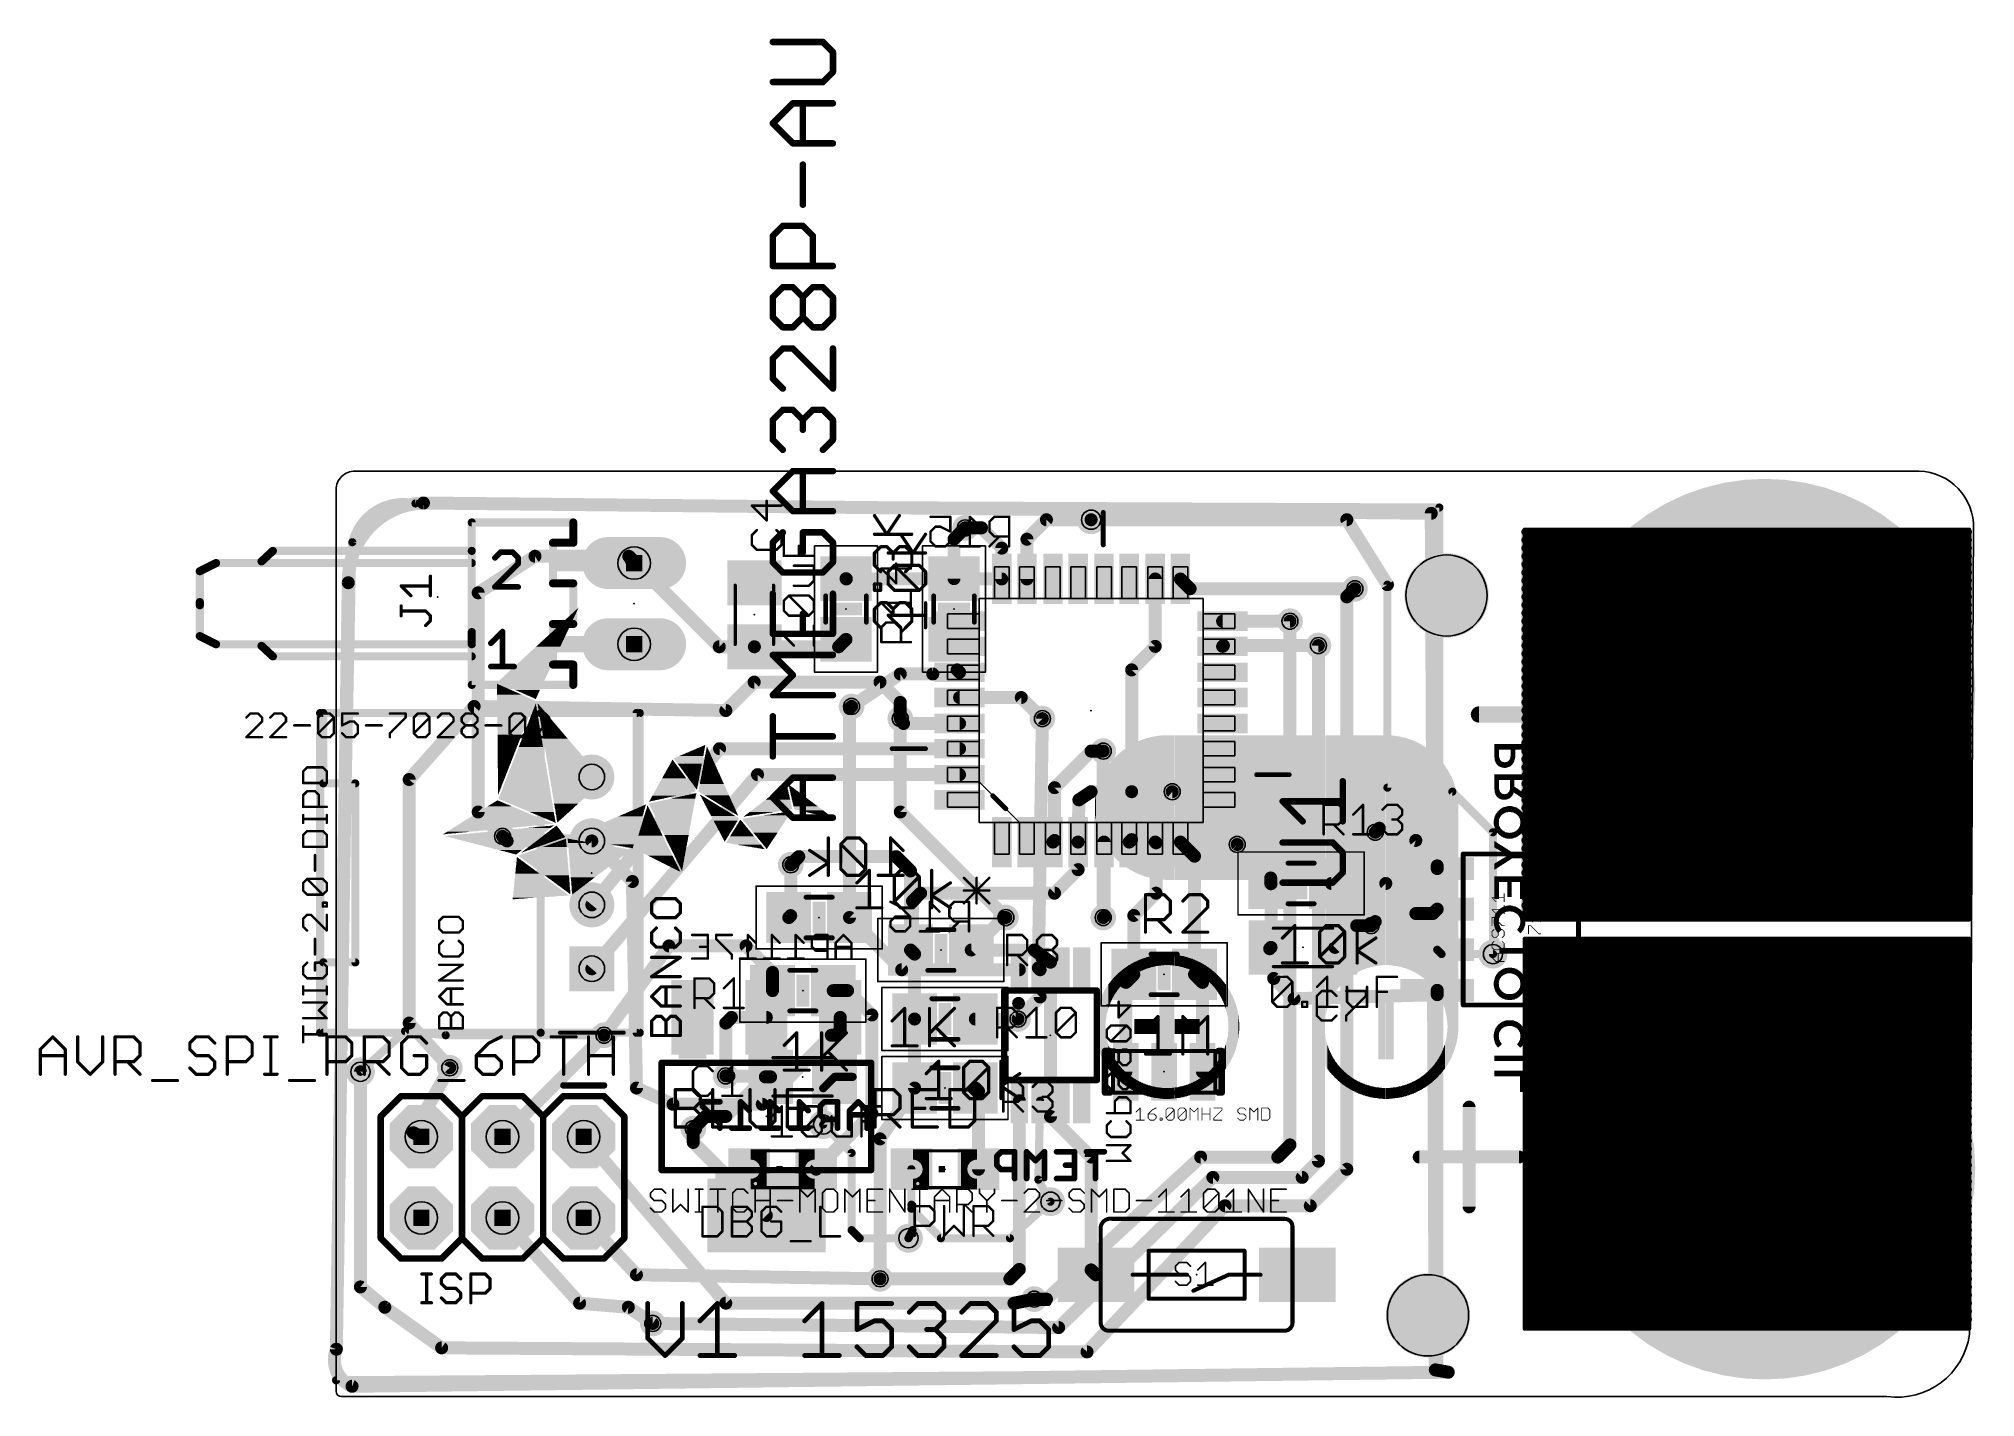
# Model space of a CAD drawing. Extents: x -7.5 to 53.1, y 33.1 to 75.6.
import ezdxf

# ---------------------------------------------------------------- set-up
doc = ezdxf.new("R2010")
doc.units = 0
for name, color, linetype in [('1', 22, 'CONTINUOUS'), ('16', 175, 'CONTINUOUS'), ('17', 82, 'CONTINUOUS'), ('18', 82, 'CONTINUOUS'), ('19', 53, 'CONTINUOUS'), ('20', 7, 'CONTINUOUS'), ('21', 251, 'CONTINUOUS'), ('22', 2, 'CONTINUOUS'), ('23', 7, 'CONTINUOUS'), ('24', 7, 'CONTINUOUS'), ('25', 253, 'CONTINUOUS'), ('26', 253, 'CONTINUOUS'), ('27', 253, 'CONTINUOUS'), ('28', 253, 'CONTINUOUS'), ('29', 253, 'CONTINUOUS'), ('30', 253, 'CONTINUOUS'), ('31', 253, 'CONTINUOUS'), ('32', 253, 'CONTINUOUS'), ('33', 53, 'CONTINUOUS'), ('35', 253, 'CONTINUOUS'), ('36', 253, 'CONTINUOUS'), ('37', 253, 'CONTINUOUS'), ('38', 253, 'CONTINUOUS'), ('39', 22, 'CONTINUOUS'), ('40', 175, 'CONTINUOUS'), ('41', 22, 'CONTINUOUS'), ('42', 175, 'CONTINUOUS'), ('43', 82, 'CONTINUOUS'), ('44', 253, 'CONTINUOUS'), ('51', 53, 'CONTINUOUS'), ('52', 253, 'CONTINUOUS')]:
    doc.layers.add(name, color=color, linetype=linetype)

# ---------------------------------------------------------------- blocks, each defined once
blk = doc.blocks.new('RECT')
blk.add_solid([(-0.5, -0.5), (0.5, -0.5), (-0.5, 0.5), (0.5, 0.5)])
blk = doc.blocks.new('SQUAREP')
blk.add_solid([(-0.5, -0.5), (0.5, -0.5), (-0.5, 0.5), (0.5, 0.5)])
blk = doc.blocks.new('ROUNDP')
at = {"const_width": 0.5}
blk.add_lwpolyline([(0, -0.25, 1), (0, 0.25, 1), (0, -0.25)], format="xyb", dxfattribs=at)
blk = doc.blocks.new('OCTAGONP')
at = {"const_width": 0.5}
blk.add_lwpolyline([(-0.25, -0.1036), (-0.25, 0.1036), (-0.1036, 0.25), (0.1036, 0.25), (0.25, 0.1036), (0.25, -0.1036), (0.1036, -0.25), (-0.1036, -0.25), (-0.25, -0.1036), (-0.25, 0.1036)], dxfattribs=at)
blk = doc.blocks.new('LONGP100')
at = {"const_width": 1}
blk.add_lwpolyline([(-0.5, 0), (0.5, 0)], dxfattribs=at)
at = {"const_width": 0.5}
for points in [[(-0.5, 0.25, 1), (-0.5, -0.25)], [(0.5, -0.25, 1), (0.5, 0.25)]]:
    blk.add_lwpolyline(points, format="xyb", dxfattribs=at)
blk = doc.blocks.new('ROUNDV')
at = {"const_width": 0.5}
blk.add_lwpolyline([(0, -0.25, 1), (0, 0.25, 1), (0, -0.25)], format="xyb", dxfattribs=at)

msp = doc.modelspace()

# ---------------------------------------------------------------- linework, layer by layer
at = {"layer": '1'}
for points, const_width in [([(4.2612, 61.087, 0.4142), (2.286, 59.8738)], 0.254), ([(4.2615, 61.1505, 1), (4.261, 61.0235)], 0.127), ([(4.2465, 61.0252, 1), (4.276, 61.1488)], 0.127), ([(24.003, 60.6806, 1), (24.003, 60.4774)], 0.2032), ([(24.0748, 60.5072, 1), (23.9312, 60.6508)], 0.2032), ([(25.4, 60.4774, 1), (25.4, 60.6806)], 0.2032), ([(36.3605, 60.96, 1), (36.2335, 60.96)], 0.127), ([(36.2967, 60.8965, 1), (36.2973, 61.0235)], 0.127), ([(2.3495, 59.8725, 1), (2.2225, 59.875)], 0.127), ([(21.463, 60.4266, 1), (21.463, 60.2234)], 0.2032), ([(22.0428, 60.3968, 1), (21.8992, 60.2532)], 0.2032), ([(21.971, 60.2234, 1), (21.971, 60.4266)], 0.2032), ([(23.495, 59.9694, 1), (23.2918, 59.9694)], 0.2032), ([(23.3216, 60.0412, 1), (23.4652, 59.8976)], 0.2032), ([(2.2242, 59.8885, 1), (2.3478, 59.859)], 0.127), ([(8.001, 59.5376, 1), (8.001, 59.3344)], 0.2032), ([(8.0559, 59.3505, 1), (7.9461, 59.5215)], 0.2032), ([(11.0068, 59.5078, 1), (10.8632, 59.3642)], 0.2032), ([(11.0105, 59.4171, 1), (11.0105, 59.2139)], 0.2032), ([(11.0823, 59.3873, 1), (10.9387, 59.2437)], 0.2032), ([(10.935, 59.3344, 1), (10.935, 59.5376)], 0.2032), ([(11.1273, 59.3873, 1), (10.9837, 59.2437)], 0.2032), ([(10.9837, 59.2437, 1), (11.1273, 59.3873)], 0.2032), ([(11.0312, 59.1512, 1), (11.1748, 59.2948)], 0.2032), ([(11.0555, 59.2139, 1), (11.0555, 59.4171)], 0.2032), ([(22.7076, 59.69, 1), (22.5044, 59.69)], 0.2032), ([(22.5342, 59.6182, 1), (22.6778, 59.7618)], 0.2032), ([(17.8038, 58.8068, 1), (17.6602, 58.6632)], 0.2032), ([(17.7422, 58.8264, 1), (17.7422, 58.6232)], 0.2032), ([(17.6704, 58.653, 1), (17.814, 58.7966)], 0.2032), ([(22.5044, 58.7248, 1), (22.7076, 58.7248)], 0.2032), ([(22.606, 58.6232, 1), (22.606, 58.8264)], 0.2032), ([(23.2918, 58.7248, 1), (23.495, 58.7248)], 0.2032), ([(27.5082, 58.7248, 1), (27.305, 58.7248)], 0.2032), ([(28.2658, 58.7966, 1), (28.1222, 58.653)], 0.2032), ([(6.3246, 58.293, 1), (6.1214, 58.293)], 0.2032), ([(6.1681, 58.3785, 1), (6.2779, 58.2075)], 0.2032), ([(28.4988, 58.5216, 1), (28.4988, 58.3184)], 0.2032), ([(28.427, 58.3482, 1), (28.5706, 58.4918)], 0.2032), ([(33.655, 58.3184, 1), (33.655, 58.5216)], 0.2032), ([(29.5148, 57.5056, 1), (29.5148, 57.3024)], 0.2032), ([(31.623, 57.3024, 1), (31.623, 57.5056)], 0.2032), ([(17.8038, 56.7632, 1), (17.6602, 56.9068)], 0.2032), ([(13.767, 56.7056, 1), (13.767, 56.5024)], 0.2032), ([(13.6952, 56.5322, 1), (13.8388, 56.6758)], 0.2032), ([(14.866, 56.7056, 1), (14.866, 56.5024)], 0.2032), ([(14.866, 56.5024, 1), (14.866, 56.7056)], 0.2032), ([(17.4292, 56.6758, 1), (17.5728, 56.5322)], 0.2032), ([(17.501, 56.5024, 1), (17.501, 56.7056)], 0.2032), ([(27.305, 56.6166, 1), (27.5082, 56.6166)], 0.2032), ([(27.4784, 56.5448, 1), (27.3348, 56.6884)], 0.2032), ([(29.443, 56.6884, 1), (29.5866, 56.5448)], 0.2032), ([(29.5402, 56.7436, 1), (29.5402, 56.5404)], 0.2032), ([(29.612, 56.5702, 1), (29.4684, 56.7138)], 0.2032), ([(32.512, 56.5404, 1), (32.512, 56.7436)], 0.2032), ([(19.431, 55.8546, 1), (19.431, 55.6514)], 0.2032), ([(19.4874, 55.6685, 1), (19.3746, 55.8375)], 0.2032), ([(20.4303, 55.8532, 1), (20.4637, 55.6528)], 0.2032), ([(20.447, 55.6514, 1), (20.447, 55.8546)], 0.2032), ([(21.2808, 55.9518, 1), (21.1372, 55.8082)], 0.2032), ([(21.2257, 55.7798, 1), (21.1923, 55.9802)], 0.2032), ([(21.2134, 55.732, 1), (21.357, 55.8756)], 0.2032), ([(26.7716, 55.88, 1), (26.5684, 55.88)], 0.2032), ([(26.5982, 55.9518, 1), (26.7418, 55.8082)], 0.2032), ([(21.2852, 55.118, 1), (21.2852, 54.9148)], 0.2032), ([(23.2874, 55.0882, 1), (23.1438, 54.9446)], 0.2032), ([(23.2156, 54.9148, 1), (23.2156, 55.118)], 0.2032), ([(43.0276, 55.22, 1), (42.8244, 55.22)], 0.2032), ([(42.8542, 55.2918, 1), (42.9978, 55.1482)], 0.2032), ([(43.0478, 55.1982, 1), (42.9042, 55.3418)], 0.2032), ([(17.8506, 54.8215, 1), (17.9634, 54.6525)], 0.2032), ([(19.5155, 54.4124, 1), (19.3465, 54.2996)], 0.2032), ([(42.8244, 54.61, 1), (43.0276, 54.61)], 0.2032), ([(42.9978, 54.5382, 1), (42.8542, 54.6818)], 0.2032), ([(19.5326, 54.3052, 1), (19.5326, 54.102)], 0.2032), ([(19.4481, 54.1472, 1), (19.6171, 54.26)], 0.2032), ([(21.2852, 54.102, 1), (21.2852, 54.3052)], 0.2032), ([(23.8042, 54.2842, 1), (23.9478, 54.4278)], 0.2032), ([(40.0776, 53.77, 1), (39.8744, 53.77)], 0.2032), ([(40.0478, 53.8418, 1), (39.9042, 53.6982)], 0.2032), ([(13.7762, 53.5178, 1), (13.7762, 53.3146)], 0.2032), ([(13.8548, 53.3519, 1), (13.6976, 53.4805)], 0.2032), ([(21.2852, 53.3146, 1), (21.2852, 53.5178)], 0.2032), ([(25.4, 53.4416, 1), (25.4, 53.2384)], 0.2032), ([(25.4718, 53.2682, 1), (25.3282, 53.4118)], 0.2032), ([(25.781, 53.2384, 1), (25.781, 53.4416)], 0.2032), ([(40.476, 53.3716, 1), (40.476, 53.1684)], 0.2032), ([(40.4042, 53.1982, 1), (40.5478, 53.3418)], 0.2032), ([(41.476, 53.3716, 1), (41.476, 53.1684)], 0.2032), ([(41.476, 53.1684, 1), (41.476, 53.3716)], 0.2032), ([(41.5142, 53.3418, 1), (41.6578, 53.1982)], 0.2032), ([(41.586, 53.1684, 1), (41.586, 53.3716)], 0.2032), ([(14.9634, 52.705, 1), (14.9634, 52.5018)], 0.2032), ([(15.0407, 52.5374, 1), (14.8861, 52.6694)], 0.2032), ([(21.2852, 52.5018, 1), (21.2852, 52.705)], 0.2032), ([(47.436, 52.8716, 1), (47.436, 52.6684)], 0.2032), ([(47.5078, 52.6982, 1), (47.3642, 52.8418)], 0.2032), ([(48.976, 52.6684, 1), (48.976, 52.8716)], 0.2032), ([(24.3586, 52.197, 1), (24.1554, 52.197)], 0.2032), ([(24.1852, 52.2688, 1), (24.3288, 52.1252)], 0.2032), ([(25.4, 52.1716, 1), (25.4, 51.9684)], 0.2032), ([(25.4564, 51.9855, 1), (25.3436, 52.1545)], 0.2032), ([(26.7716, 52.07, 1), (26.5684, 52.07)], 0.2032), ([(26.67, 52.1716, 1), (26.67, 51.9684)], 0.2032), ([(26.5684, 52.07, 1), (26.7716, 52.07)], 0.2032), ([(26.7715, 52.0651, 1), (26.5685, 52.0749)], 0.2032), ([(26.67, 51.9684, 1), (26.67, 52.1716)], 0.2032), ([(27.94, 51.9684, 1), (27.94, 52.1716)], 0.2032), ([(39.8744, 52.48, 1), (40.0776, 52.48)], 0.2032), ([(40.0478, 52.5518, 1), (39.9042, 52.4082)], 0.2032), ([(40.276, 52.1716, 1), (40.276, 51.9684)], 0.2032), ([(40.3478, 51.9982, 1), (40.2042, 52.1418)], 0.2032), ([(40.3142, 51.9982, 1), (40.4578, 52.1418)], 0.2032), ([(40.386, 51.9684, 1), (40.386, 52.1716)], 0.2032), ([(46.8376, 52.07, 1), (46.6344, 52.07)], 0.2032), ([(46.6344, 52.03, 1), (46.8376, 52.03)], 0.2032), ([(46.6642, 52.1418, 1), (46.8078, 51.9982)], 0.2032), ([(46.8078, 51.9582, 1), (46.6642, 52.1018)], 0.2032), ([(6.1214, 51.435, 1), (6.3246, 51.435)], 0.2032), ([(6.2948, 51.5068, 1), (6.1512, 51.3632)], 0.2032), ([(25.1206, 51.814, 1), (24.9174, 51.818)], 0.2032), ([(24.9626, 51.9005, 1), (25.0754, 51.7315)], 0.2032), ([(40.0478, 51.8418, 1), (39.9042, 51.6982)], 0.2032), ([(39.9042, 51.8418, 1), (40.0478, 51.6982)], 0.2032), ([(46.4042, 51.8418, 1), (46.5478, 51.6982)], 0.2032), ([(46.5209, 51.7251, 1), (46.4311, 51.8149)], 0.127), ([(34.2182, 50.8718, 1), (34.3618, 50.7282)], 0.2032), ([(34.4491, 51.0234, 1), (34.3849, 50.8306)], 0.2032), ([(34.4888, 50.8552, 1), (34.3452, 50.9988)], 0.2032), ([(42.5478, 51.1982, 1), (42.4042, 51.3418)], 0.2032), ([(6.9132, 50.6012, 1), (7.0568, 50.7448)], 0.2032), ([(24.1344, 50.567, 1), (24.278, 50.4234)], 0.2032), ([(24.1554, 50.546, 1), (24.3586, 50.546)], 0.2032), ([(24.3288, 50.4742, 1), (24.1852, 50.6178)], 0.2032), ([(25.0952, 50.4952, 1), (24.892, 50.4952)], 0.2032), ([(24.892, 50.4972, 1), (25.0952, 50.4932)], 0.2032), ([(25.908, 50.4952, 1), (25.7048, 50.4952)], 0.2032), ([(26.4923, 50.5001, 1), (26.6953, 50.4903)], 0.2032), ([(26.522, 50.567, 1), (26.6656, 50.4234)], 0.2032), ([(26.5684, 50.5714, 1), (26.7716, 50.5714)], 0.2032), ([(26.7418, 50.4996, 1), (26.5982, 50.6432)], 0.2032), ([(27.4784, 50.567, 1), (27.3348, 50.4234)], 0.2032), ([(27.5336, 50.4698, 1), (27.3304, 50.4698)], 0.2032), ([(27.3602, 50.398, 1), (27.5038, 50.5416)], 0.2032), ([(28.2658, 50.567, 1), (28.1222, 50.4234)], 0.2032), ([(30.0438, 50.4908, 1), (29.9002, 50.3472)], 0.2032), ([(35.6378, 50.6114, 1), (35.4822, 50.4806)], 0.2032), ([(35.5279, 50.4496, 1), (35.5921, 50.6424)], 0.2032), ([(41.5638, 50.2838, 1), (41.3606, 50.2838)], 0.2032), ([(41.5638, 50.2562, 1), (41.3606, 50.2562)], 0.2032), ([(41.3904, 50.328, 1), (41.534, 50.1844)], 0.2032), ([(41.3904, 50.212, 1), (41.534, 50.3556)], 0.2032), ([(44.5776, 50.27, 1), (44.3744, 50.27)], 0.2032), ([(44.5478, 50.1982, 1), (44.4042, 50.3418)], 0.2032), ([(15.9302, 49.8558, 1), (16.0738, 49.7122)], 0.2032), ([(16.256, 50.1396, 1), (16.256, 49.9364)], 0.2032), ([(16.3278, 49.9662, 1), (16.1842, 50.1098)], 0.2032), ([(19.3758, 50.1098, 1), (19.2322, 49.9662)], 0.2032), ([(19.304, 49.9364, 1), (19.304, 50.1396)], 0.2032), ([(19.8526, 49.591, 1), (19.6494, 49.591)], 0.2032), ([(19.6792, 49.5192, 1), (19.8228, 49.6628)], 0.2032), ([(24.892, 49.6316, 1), (25.0952, 49.6316)], 0.2032), ([(25.0654, 49.5598, 1), (24.9218, 49.7034)], 0.2032), ([(28.7376, 50.0532, 1), (28.5344, 50.0532)], 0.2032), ([(28.5642, 49.9814, 1), (28.7078, 50.125)], 0.2032), ([(36.3314, 49.7492, 1), (36.1282, 49.7492)], 0.2032), ([(36.1282, 49.665, 1), (36.3314, 49.665)], 0.2032), ([(36.152, 49.6838, 1), (36.3076, 49.8146)], 0.2032), ([(41.3606, 49.665, 1), (41.5638, 49.665)], 0.2032), ([(41.3606, 49.665, 1), (41.5638, 49.665)], 0.2032), ([(41.534, 49.7368, 1), (41.3904, 49.5932)], 0.2032), ([(44.2976, 49.99, 1), (44.0944, 49.99)], 0.2032), ([(44.1242, 50.0618, 1), (44.2678, 49.9182)], 0.2032), ([(44.2678, 49.4582, 1), (44.1242, 49.6018)], 0.2032), ([(20.066, 48.9966, 1), (20.066, 48.7934)], 0.2032), ([(20.1378, 48.8232, 1), (19.9942, 48.9668)], 0.2032), ([(24.257, 48.7934, 1), (24.257, 48.9966)], 0.2032), ([(27.5038, 48.8232, 1), (27.3602, 48.9668)], 0.2032), ([(31.1216, 49.371, 1), (30.9184, 49.371)], 0.2032), ([(30.9184, 49.2, 1), (31.1216, 49.2)], 0.2032), ([(31.0918, 49.2718, 1), (30.9482, 49.1282)], 0.2032), ([(31.1316, 49.19, 1), (30.9284, 49.19)], 0.2032), ([(30.9482, 49.2992, 1), (31.0918, 49.4428)], 0.2032), ([(30.9582, 49.1182, 1), (31.1018, 49.2618)], 0.2032), ([(32.92, 49.3016, 1), (32.92, 49.0984)], 0.2032), ([(34.6918, 49.2718, 1), (34.5482, 49.1282)], 0.2032), ([(34.62, 49.0984, 1), (34.62, 49.3016)], 0.2032), ([(41.5257, 49.3362, 1), (41.3987, 49.3362)], 0.127), ([(41.4173, 49.3811, 1), (41.5071, 49.2913)], 0.127), ([(41.656, 49.5935, 1), (41.656, 49.4665)], 0.127), ([(41.7009, 49.4851, 1), (41.6111, 49.5749)], 0.127), ([(41.8572, 49.3716, 1), (41.8572, 49.1684)], 0.2032), ([(41.7854, 49.1982, 1), (41.929, 49.3418)], 0.2032), ([(43.476, 49.3716, 1), (43.476, 49.1684)], 0.2032), ([(43.476, 49.1684, 1), (43.476, 49.3716)], 0.2032), ([(43.8642, 49.3418, 1), (44.0078, 49.1982)], 0.2032), ([(43.936, 49.1684, 1), (43.936, 49.3716)], 0.2032), ([(44.0944, 49.53, 1), (44.2976, 49.53)], 0.2032), ([(44.1911, 49.5749, 1), (44.2809, 49.4851)], 0.127), ([(44.236, 49.4665, 1), (44.236, 49.5935)], 0.127), ([(44.3744, 49.25, 1), (44.5776, 49.25)], 0.2032), ([(44.5478, 49.3218, 1), (44.4042, 49.1782)], 0.2032), ([(9.7004, 48.5943, 1), (9.8576, 48.4657)], 0.2032), ([(19.9136, 48.641, 1), (19.7104, 48.641)], 0.2032), ([(19.7402, 48.7128, 1), (19.8838, 48.5692)], 0.2032), ([(24.1852, 48.9668, 1), (24.3288, 48.8232)], 0.2032), ([(27.3304, 48.895, 1), (27.5336, 48.895)], 0.2032), ([(36.3016, 48.3232, 1), (36.158, 48.4668)], 0.2032), ([(45.0478, 48.8418, 1), (44.9042, 48.6982)], 0.2032), ([(45.5676, 48.28, 1), (45.3644, 48.28)], 0.2032), ([(22.667, 48.2346, 1), (22.667, 48.0314)], 0.2032), ([(22.7388, 48.0612, 1), (22.5952, 48.2048)], 0.2032), ([(22.733, 48.0314, 1), (22.733, 48.2346)], 0.2032), ([(25.7092, 48.2048, 1), (25.8528, 48.0612)], 0.2032), ([(25.7048, 48.1584, 1), (25.908, 48.1584)], 0.2032), ([(25.8782, 48.0866, 1), (25.7346, 48.2302)], 0.2032), ([(26.8376, 48.199, 1), (26.6344, 48.199)], 0.2032), ([(26.6642, 48.2708, 1), (26.8078, 48.1272)], 0.2032), ([(33.709, 47.9806, 1), (33.709, 47.7774)], 0.2032), ([(33.7808, 47.8072, 1), (33.6372, 47.9508)], 0.2032), ([(34.163, 47.7774, 1), (34.163, 47.9806)], 0.2032), ([(35.56, 48.3616, 1), (35.56, 48.1584)], 0.2032), ([(35.4882, 48.1882, 1), (35.6318, 48.3318)], 0.2032), ([(36.023, 48.3318, 1), (36.1666, 48.1882)], 0.2032), ([(36.0948, 48.1584, 1), (36.0948, 48.3616)], 0.2032), ([(41.3987, 48.395, 1), (41.5257, 48.395)], 0.127), ([(45.3644, 48.26, 1), (45.5676, 48.26)], 0.2032), ([(45.3942, 48.2082, 1), (45.5378, 48.3518)], 0.2032), ([(45.3942, 48.1882, 1), (45.5378, 48.3318)], 0.2032), ([(12.192, 47.3456, 1), (12.192, 47.1424)], 0.2032), ([(12.2742, 47.1842, 1), (12.1098, 47.3038)], 0.2032), ([(14.6768, 47.3158, 1), (14.5332, 47.1722)], 0.2032), ([(14.605, 47.1424, 1), (14.605, 47.3456)], 0.2032), ([(19.8228, 47.1888, 1), (19.6792, 47.0452)], 0.2032), ([(21.651, 47.2186, 1), (21.651, 47.0154)], 0.2032), ([(21.5792, 47.1888, 1), (21.7228, 47.0452)], 0.2032), ([(23.683, 47.1983, 1), (23.561, 47.0357)], 0.2032), ([(23.622, 47.0154, 1), (23.622, 47.2186)], 0.2032), ([(31.0887, 47.1717, 1), (30.8873, 47.1443)], 0.2032), ([(30.9162, 47.2298, 1), (31.0598, 47.0862)], 0.2032), ([(30.9284, 47.2, 1), (31.1316, 47.2)], 0.2032), ([(31.1018, 47.1282, 1), (30.9582, 47.2718)], 0.2032), ([(32.9582, 47.2718, 1), (33.1018, 47.1282)], 0.2032), ([(41.534, 47.1968, 1), (41.3904, 47.0532)], 0.2032), ([(9.7017, 46.596, 1), (9.8563, 46.464)], 0.2032), ([(19.6494, 47.117, 1), (19.8526, 47.117)], 0.2032), ([(19.7104, 47.056, 1), (19.9136, 47.056)], 0.2032), ([(19.8838, 47.1278, 1), (19.7402, 46.9842)], 0.2032), ([(19.7402, 46.9842, 1), (19.8838, 47.1278)], 0.2032), ([(19.9796, 46.99, 1), (19.7764, 46.99)], 0.2032), ([(19.8062, 46.9182, 1), (19.9498, 47.0618)], 0.2032), ([(24.2316, 46.736, 1), (24.0284, 46.736)], 0.2032), ([(24.069, 46.6547, 1), (24.191, 46.8173)], 0.2032), ([(36.2747, 47.1699, 1), (36.1849, 47.0801)], 0.127), ([(36.3648, 47.0535, 1), (36.3648, 46.9265)], 0.127), ([(36.3199, 46.9451, 1), (36.4097, 47.0349)], 0.127), ([(37.973, 46.9265, 1), (37.973, 47.0535)], 0.127), ([(41.2852, 46.7628, 1), (41.4288, 46.6192)], 0.2032), ([(41.4296, 46.6199, 1), (41.2844, 46.7621)], 0.2032), ([(41.4205, 46.691, 1), (41.2935, 46.691)], 0.127), ([(41.5972, 47.0916, 1), (41.5972, 46.8884)], 0.2032), ([(41.5254, 46.9182, 1), (41.669, 47.0618)], 0.2032), ([(41.7278, 46.9182, 1), (41.5842, 47.0618)], 0.2032), ([(41.656, 46.8884, 1), (41.656, 47.0916)], 0.2032), ([(15.5346, 46.416, 1), (15.3314, 46.416)], 0.2032), ([(15.3612, 46.3442, 1), (15.5048, 46.4878)], 0.2032), ([(17.333, 45.9486, 1), (17.333, 45.7454)], 0.2032), ([(17.8518, 45.9188, 1), (17.7082, 45.7752)], 0.2032), ([(17.78, 45.7454, 1), (17.78, 45.9486)], 0.2032), ([(26.5876, 46.105, 1), (26.3844, 46.105)], 0.2032), ([(26.4142, 46.1768, 1), (26.5578, 46.0332)], 0.2032), ([(26.6344, 46.355, 1), (26.8376, 46.355)], 0.2032), ([(26.8078, 46.2832, 1), (26.6642, 46.4268)], 0.2032), ([(28.5344, 46.355, 1), (28.7376, 46.355)], 0.2032), ([(28.7078, 46.4268, 1), (28.5642, 46.2832)], 0.2032), ([(28.9876, 46.105, 1), (28.7844, 46.105)], 0.2032), ([(28.8142, 46.0332, 1), (28.9578, 46.1768)], 0.2032), ([(31.1868, 46.2998, 1), (31.0432, 46.1562)], 0.2032), ([(31.0143, 46.2143, 1), (31.2157, 46.2417)], 0.2032), ([(36.3314, 45.855, 1), (36.1282, 45.855)], 0.2032), ([(40.5384, 46.0001, 1), (40.6836, 45.8579)], 0.2032), ([(41.8772, 46.3716, 1), (41.8772, 46.1684)], 0.2032), ([(41.949, 46.1982, 1), (41.8054, 46.3418)], 0.2032), ([(43.4042, 46.3418, 1), (43.5478, 46.1982)], 0.2032), ([(43.476, 46.1684, 1), (43.476, 46.3716)], 0.2032), ([(43.595, 46.4906, 1), (43.595, 46.2874)], 0.2032), ([(43.6668, 46.3172, 1), (43.5232, 46.4608)], 0.2032), ([(45.4288, 46.4608, 1), (45.2852, 46.3172)], 0.2032), ([(45.357, 46.2874, 1), (45.357, 46.4906)], 0.2032), ([(45.611, 46.2366, 1), (45.611, 46.0334)], 0.2032), ([(45.5392, 46.0632, 1), (45.6828, 46.2068)], 0.2032), ([(46.849, 46.2366, 1), (46.849, 46.0334)], 0.2032), ([(46.9208, 46.0632, 1), (46.7772, 46.2068)], 0.2032), ([(46.849, 46.0334, 1), (46.849, 46.2366)], 0.2032), ([(48.9328, 46.2068, 1), (48.7892, 46.0632)], 0.2032), ([(48.861, 46.0334, 1), (48.861, 46.2366)], 0.2032), ([(49.3018, 46.4608, 1), (49.1582, 46.3172)], 0.2032), ([(49.3776, 46.343, 1), (49.1744, 46.343)], 0.2032), ([(49.2042, 46.2712, 1), (49.3478, 46.4148)], 0.2032), ([(15.3314, 45.847, 1), (15.5346, 45.847)], 0.2032), ([(31.7471, 45.6946, 1), (31.7529, 45.4914)], 0.2032), ([(31.6782, 45.5212, 1), (31.8218, 45.6648)], 0.2032), ([(36.1282, 45.72, 1), (36.3314, 45.72)], 0.2032), ([(36.1679, 45.9009, 1), (36.2757, 45.7931)], 0.1524), ([(36.2837, 45.8011, 1), (36.1759, 45.9089)], 0.1524), ([(36.2327, 45.6184, 1), (36.2269, 45.8216)], 0.2032), ([(41.4019, 45.4339, 1), (41.3121, 45.3441)], 0.127), ([(41.2935, 45.389, 1), (41.4205, 45.389)], 0.127), ([(41.3904, 45.9268, 1), (41.534, 45.7832)], 0.2032), ([(46.5776, 45.762, 1), (46.3744, 45.762)], 0.2032), ([(46.4042, 45.8338, 1), (46.5478, 45.6902)], 0.2032), ([(49.1744, 45.72, 1), (49.3776, 45.72)], 0.2032), ([(49.2042, 45.6482, 1), (49.3478, 45.7918)], 0.2032), ([(18.6436, 45.085, 1), (18.4404, 45.085)], 0.2032), ([(18.4702, 45.0132, 1), (18.6138, 45.1568)], 0.2032), ([(19.9796, 44.958, 1), (19.7764, 44.958)], 0.2032), ([(19.7764, 44.958, 1), (19.9796, 44.958)], 0.2032), ([(21.778, 45.0596, 1), (21.778, 44.8564)], 0.2032), ([(23.114, 44.8564, 1), (23.114, 45.0596)], 0.2032), ([(3.9433, 44.6402, 1), (3.9307, 44.5138)], 0.127), ([(3.9797, 44.53, 1), (3.8943, 44.624)], 0.127), ([(5.207, 44.5135, 1), (5.207, 44.3865)], 0.127), ([(5.2007, 44.3868, 1), (5.2133, 44.5132)], 0.127), ([(10.0778, 44.5098, 1), (10.2422, 44.3902)], 0.2032), ([(10.16, 44.3865, 1), (10.16, 44.5135)], 0.127), ([(5.4226, 43.3842, 1), (5.2454, 43.4838)], 0.2032), ([(46.3744, 43.77, 1), (46.5776, 43.77)], 0.2032), ([(46.5478, 43.8418, 1), (46.4042, 43.6982)], 0.2032), ([(2.4973, 43.354, 1), (2.5827, 43.26)], 0.127), ([(13.97, 43.2816, 1), (13.97, 43.0784)], 0.2032), ([(14.0735, 43.2816, 1), (14.0685, 43.0784)], 0.2032), ([(14.071, 43.0784, 1), (14.071, 43.2816)], 0.2032), ([(15.208, 43.2496, 1), (15.208, 43.0464)], 0.2032), ([(15.2798, 43.0762, 1), (15.1362, 43.2198)], 0.2032), ([(15.3705, 43.0464, 1), (15.3755, 43.2496)], 0.2032), ([(15.373, 43.0464, 1), (15.373, 43.2496)], 0.2032), ([(17.373, 43.2115, 1), (17.373, 43.0845)], 0.127), ([(17.4179, 43.1031, 1), (17.3281, 43.1929)], 0.127), ([(17.939, 43.0845, 1), (17.939, 43.2115)], 0.127), ([(26.3844, 43.307, 1), (26.5876, 43.307)], 0.2032), ([(28.7844, 43.307, 1), (28.9876, 43.307)], 0.2032), ([(17.0815, 42.793, 1), (16.9545, 42.793)], 0.127), ([(16.9731, 42.8379, 1), (17.0629, 42.7481)], 0.127), ([(19.7764, 42.799, 1), (19.9796, 42.799)], 0.2032), ([(19.962, 42.7418, 1), (19.794, 42.8562)], 0.2032), ([(21.8498, 42.8708, 1), (21.7062, 42.7272)], 0.2032), ([(21.9796, 42.699, 1), (21.7764, 42.699)], 0.2032), ([(21.8062, 42.6272, 1), (21.9498, 42.7708)], 0.2032), ([(43.9311, 42.7251, 1), (44.0209, 42.8149)], 0.127), ([(47.476, 42.8716, 1), (47.476, 42.6684)], 0.2032), ([(47.4042, 42.6982, 1), (47.5478, 42.8418)], 0.2032), ([(48.976, 42.6684, 1), (48.976, 42.8716)], 0.2032), ([(13.335, 42.0116, 1), (13.335, 41.8084)], 0.2032), ([(13.4068, 41.8382, 1), (13.2632, 41.9818)], 0.2032), ([(13.8982, 41.9818, 1), (14.0418, 41.8382)], 0.2032), ([(13.97, 41.8084, 1), (13.97, 42.0116)], 0.2032), ([(18.4404, 42.003, 1), (18.6436, 42.003)], 0.2032), ([(18.6138, 41.9312, 1), (18.4702, 42.0748)], 0.2032), ([(24.0284, 41.91, 1), (24.2316, 41.91)], 0.2032), ([(24.2018, 41.9818, 1), (24.0582, 41.8382)], 0.2032), ([(4.2364, 41.4929, 1), (4.1456, 41.3111)], 0.2032), ([(4.1024, 41.4518, 1), (4.2796, 41.3522)], 0.2032), ([(4.3996, 41.1841, 1), (4.4904, 41.3659)], 0.2032), ([(9.6023, 41.341, 1), (9.4477, 41.209)], 0.2032), ([(12.8822, 41.6008, 1), (13.0258, 41.4572)], 0.2032), ([(16.9545, 41.656, 1), (17.0815, 41.656)], 0.127), ([(18.8976, 41.209, 1), (18.6944, 41.209)], 0.2032), ([(18.712, 41.2662, 1), (18.88, 41.1518)], 0.2032), ([(25.5016, 40.64, 1), (25.2984, 40.64)], 0.2032), ([(25.3282, 40.5682, 1), (25.4718, 40.7118)], 0.2032), ([(46.8376, 40.64, 1), (46.6344, 40.64)], 0.2032), ([(46.6344, 40.53, 1), (46.8376, 40.53)], 0.2032), ([(46.8078, 40.5682, 1), (46.6642, 40.7118)], 0.2032), ([(46.8078, 40.4582, 1), (46.6642, 40.6018)], 0.2032), ([(16.7262, 40.3308, 1), (16.8698, 40.1872)], 0.2032), ([(19.8415, 40.259, 1), (19.7145, 40.259)], 0.127), ([(19.8415, 40.259, 1), (19.7145, 40.259)], 0.127), ([(21.7764, 40.259, 1), (21.9796, 40.259)], 0.2032), ([(46.4042, 40.3418, 1), (46.5478, 40.1982)], 0.2032), ([(7.0603, 38.8032, 1), (6.9097, 38.6668)], 0.2032), ([(19.8229, 39.1949, 1), (19.7331, 39.1051)], 0.127), ([(19.7145, 39.15, 1), (19.8415, 39.15)], 0.127), ([(19.8229, 39.0679, 1), (19.7331, 38.9781)], 0.127), ([(19.7145, 39.023, 1), (19.8415, 39.023)], 0.127), ([(19.8755, 39.116, 1), (19.7485, 39.116)], 0.127), ([(19.7671, 39.0711, 1), (19.8569, 39.1609)], 0.127), ([(24.1725, 39.1958, 1), (24.0875, 39.2902)], 0.127), ([(19.6282, 38.1284, 1), (19.7418, 38.0716)], 0.127), ([(19.7485, 38.354, 1), (19.8755, 38.354)], 0.127), ([(19.8688, 38.3256, 1), (19.7552, 38.3824)], 0.127), ([(20.701, 38.1635, 1), (20.701, 38.0365)], 0.127), ([(20.6561, 38.0551, 1), (20.7459, 38.1449)], 0.127), ([(22.8175, 38.1472, 1), (22.9025, 38.0528)], 0.127), ([(22.86, 38.0365, 1), (22.86, 38.1635)], 0.127), ([(44.0776, 37.88, 1), (43.8744, 37.88)], 0.2032), ([(43.8744, 37.77, 1), (44.0776, 37.77)], 0.2032), ([(43.9042, 37.9518, 1), (44.0478, 37.8082)], 0.2032), ([(25.2984, 37.109, 1), (25.5016, 37.109)], 0.2032), ([(25.4718, 37.1808, 1), (25.3282, 37.0372)], 0.2032), ([(25.4802, 36.8852, 1), (25.6238, 37.0288)], 0.2032), ([(18.6944, 36.83, 1), (18.8976, 36.83)], 0.2032), ([(23.6419, 36.0954, 1), (23.6021, 36.2946)], 0.2032), ([(9.4064, 36.1692, 1), (9.3896, 35.9668)], 0.2032), ([(9.3227, 35.9998, 1), (9.4733, 36.1362)], 0.2032), ([(10.9784, 36.0255, 1), (10.8656, 35.8565)], 0.2032), ([(10.9136, 35.8398, 1), (10.9304, 36.0422)], 0.2032), ([(13.97, 36.1696, 1), (13.97, 35.9664)], 0.2032), ([(13.8927, 36.002, 1), (14.0473, 36.134)], 0.2032), ([(22.9671, 36.1676, 1), (23.0069, 35.9684)], 0.2032), ([(22.987, 35.9664, 1), (22.987, 36.1696)], 0.2032), ([(11.6276, 35.3485, 1), (11.7404, 35.5175)], 0.2032), ([(36.2335, 33.909, 1), (36.3605, 33.909)], 0.127), ([(36.2975, 33.8455, 1), (36.2965, 33.9725)], 0.127), ([(1.7775, 33.7185, 1), (1.7785, 33.5915)], 0.127), ([(1.7145, 33.6562, 1), (1.8415, 33.6538)], 0.127)]:
    msp.add_lwpolyline(points, format="xyb", dxfattribs=dict(at, const_width=const_width))
for points, const_width in [([(4.2612, 61.087), (36.297, 60.96)], 0.254), ([(24.003, 60.579), (23.3934, 59.9694)], 0.4064), ([(25.4, 60.579), (24.003, 60.579)], 0.4064), ([(36.297, 60.96), (36.297, 33.909)], 0.254), ([(1.778, 33.655), (2.286, 59.8738)], 0.254), ([(21.463, 60.325), (21.971, 60.325)], 0.4064), ([(21.971, 60.325), (22.606, 59.69)], 0.4064), ([(23.3934, 59.9694), (23.3934, 58.7248)], 0.4064), ([(8.001, 59.436), (6.223, 58.293)], 0.4064), ([(10.935, 59.436), (8.001, 59.436)], 0.4064), ([(10.935, 59.436), (11.0555, 59.3155)], 0.4064), ([(11.103, 59.223), (11.0105, 59.3155)], 0.4064), ([(11.0105, 59.3155), (11.0555, 59.3155)], 0.4064), ([(11.0555, 59.3155), (13.767, 56.604)], 0.4064), ([(22.606, 59.69), (22.606, 58.7248)], 0.4064), ([(17.732, 58.735), (17.7422, 58.7248)], 0.4064), ([(17.7422, 58.7248), (22.606, 58.7248)], 0.4064), ([(27.4066, 58.7248), (27.4066, 56.6166)], 0.4064), ([(28.194, 58.7248), (28.4988, 58.42)], 0.4064), ([(6.223, 58.293), (6.223, 51.435)], 0.4064), ([(28.4988, 58.42), (33.655, 58.42)], 0.4064), ([(31.623, 57.404), (29.5148, 57.404)], 0.4064), ([(17.732, 56.835), (17.501, 56.604)], 0.4064), ([(13.767, 56.604), (14.866, 56.604)], 0.4064), ([(17.501, 56.604), (14.866, 56.604)], 0.4064), ([(27.4066, 56.6166), (26.67, 55.88)], 0.4064), ([(29.5148, 56.6166), (29.5402, 56.642)], 0.4064), ([(29.5402, 56.642), (32.512, 56.642)], 0.4064), ([(19.431, 55.753), (17.907, 54.737)], 0.4064), ([(20.447, 55.753), (19.431, 55.753)], 0.4064), ([(21.209, 55.88), (20.447, 55.753)], 0.4064), ([(21.2852, 55.8038), (21.209, 55.88)], 0.4064), ([(26.67, 55.88), (26.67, 52.07)], 0.4064), ([(23.2156, 55.0164), (21.2852, 55.0164)], 0.4064), ([(23.876, 54.356), (23.2156, 55.0164)], 0.4064), ([(42.976, 55.27), (42.926, 55.22)], 0.4064), ([(42.926, 55.22), (42.926, 54.61)], 0.4064), ([(19.431, 54.356), (19.5326, 54.2036)], 0.4064), ([(42.926, 54.61), (41.586, 53.27)], 0.4064), ([(19.5326, 54.2036), (21.2852, 54.2036)], 0.4064), ([(39.976, 52.48), (39.976, 53.77)], 0.4064), ([(39.976, 53.77), (40.476, 53.27)], 0.4064), ([(9.779, 48.53), (13.7762, 53.4162)], 0.4064), ([(13.7762, 53.4162), (21.2852, 53.4162)], 0.4064), ([(24.257, 52.197), (25.4, 53.34)], 0.4064), ([(25.4, 53.34), (25.781, 53.34)], 0.4064), ([(40.476, 53.27), (41.476, 53.27)], 0.4064), ([(41.586, 53.27), (41.476, 53.27)], 0.4064), ([(9.779, 46.53), (14.9634, 52.6034)], 0.4064), ([(14.9634, 52.6034), (21.2852, 52.6034)], 0.4064), ([(46.736, 52.07), (47.436, 52.77)], 0.4064), ([(47.436, 52.77), (48.976, 52.77)], 0.4064), ([(24.257, 50.546), (24.257, 52.197)], 0.4064), ([(25.4, 52.07), (25.019, 51.816)], 0.4064), ([(26.67, 52.07), (25.4, 52.07)], 0.4064), ([(26.5938, 50.4952), (26.67, 52.07)], 0.4064), ([(26.67, 52.07), (26.67, 50.5714)], 0.4064), ([(27.94, 52.07), (26.67, 52.07)], 0.4064), ([(40.386, 52.07), (39.976, 52.48)], 0.4064), ([(39.976, 51.77), (40.276, 52.07)], 0.4064), ([(40.276, 52.07), (40.386, 52.07)], 0.4064), ([(46.476, 51.77), (46.736, 52.03)], 0.4064), ([(46.736, 52.03), (46.736, 52.07)], 0.4064), ([(6.223, 51.435), (6.985, 50.673)], 0.4064), ([(25.019, 51.816), (24.9936, 50.4952)], 0.4064), ([(39.976, 51.77), (41.4622, 50.2838)], 0.4064), ([(44.236, 49.53), (46.476, 51.77)], 0.254), ([(34.29, 50.8), (34.417, 50.927)], 0.4064), ([(34.417, 50.927), (35.56, 50.546)], 0.4064), ([(42.476, 51.27), (41.4622, 50.2562)], 0.4064), ([(24.2062, 50.4952), (24.257, 50.546)], 0.4064), ([(24.9936, 49.6316), (24.9936, 50.4952)], 0.4064), ([(25.8064, 48.1584), (25.8064, 50.4952)], 0.4064), ([(26.67, 50.5714), (26.5938, 50.4952)], 0.4064), ([(27.432, 50.4698), (27.4066, 50.4952)], 0.4064), ([(27.432, 48.895), (27.432, 50.4698)], 0.4064), ([(28.636, 50.0532), (28.194, 50.4952)], 0.4064), ([(31.02, 49.371), (29.972, 50.419)], 0.4064), ([(35.56, 50.546), (36.2298, 49.7492)], 0.4064), ([(41.4622, 50.2838), (41.4622, 49.665)], 0.4064), ([(41.4622, 50.2562), (41.4622, 49.665)], 0.4064), ([(44.476, 50.27), (44.196, 49.99)], 0.4064), ([(44.476, 49.25), (44.476, 50.27)], 0.4064), ([(16.002, 49.784), (16.256, 50.038)], 0.4064), ([(16.256, 50.038), (19.304, 50.038)], 0.4064), ([(19.304, 50.038), (19.751, 49.591)], 0.4064), ([(19.751, 49.591), (19.751, 47.117)], 0.4064), ([(24.257, 48.895), (24.9936, 49.6316)], 0.4064), ([(28.636, 46.355), (28.636, 50.0532)], 0.4064), ([(36.2298, 49.7492), (36.2298, 49.665)], 0.4064), ([(41.4622, 49.665), (41.8572, 49.27)], 0.4064), ([(44.196, 49.53), (43.936, 49.27)], 0.4064), ([(44.196, 49.99), (44.196, 49.53)], 0.4064), ([(19.812, 48.641), (20.066, 48.895)], 0.4064), ([(20.066, 48.895), (24.257, 48.895)], 0.4064), ([(26.736, 48.199), (27.432, 48.895)], 0.4064), ([(31.02, 49.2), (31.02, 49.371)], 0.4064), ([(31.03, 49.19), (31.02, 49.2)], 0.4064), ([(31.03, 47.2), (31.03, 49.19)], 0.4064), ([(34.62, 49.2), (32.92, 49.2)], 0.4064), ([(35.56, 48.26), (34.62, 49.2)], 0.4064), ([(41.4622, 49.3362), (41.656, 49.53)], 0.254), ([(41.4622, 48.395), (41.4622, 49.3362)], 0.254), ([(41.656, 49.53), (44.236, 49.53)], 0.254), ([(41.8572, 49.27), (43.476, 49.27)], 0.4064), ([(43.936, 49.27), (43.476, 49.27)], 0.4064), ([(45.466, 48.26), (44.476, 49.25)], 0.4064), ([(19.812, 47.056), (19.812, 48.641)], 0.4064), ([(36.2298, 48.395), (36.0948, 48.26)], 0.4064), ([(44.976, 48.77), (45.466, 48.28)], 0.4064), ([(45.466, 48.28), (45.466, 48.26)], 0.4064), ([(21.651, 47.117), (22.667, 48.133)], 0.4064), ([(22.667, 48.133), (22.733, 48.133)], 0.4064), ([(25.781, 48.133), (25.8064, 48.1584)], 0.4064), ([(26.736, 46.355), (26.736, 48.199)], 0.4064), ([(33.03, 47.2), (33.709, 47.879)], 0.4064), ([(33.709, 47.879), (34.163, 47.879)], 0.4064), ([(36.0948, 48.26), (35.56, 48.26)], 0.4064), ([(10.16, 44.45), (12.192, 47.244)], 0.4064), ([(12.192, 47.244), (14.605, 47.244)], 0.4064), ([(14.605, 47.244), (15.433, 46.416)], 0.4064), ([(19.751, 47.117), (19.812, 47.056)], 0.4064), ([(23.622, 47.117), (21.651, 47.117)], 0.4064), ([(24.13, 46.736), (23.622, 47.117)], 0.4064), ([(30.988, 47.158), (31.03, 47.2)], 0.4064), ([(31.115, 46.228), (30.988, 47.158)], 0.4064), ([(41.4622, 47.125), (41.5972, 46.99)], 0.4064), ([(19.878, 46.99), (19.812, 47.056)], 0.4064), ([(19.878, 46.99), (19.878, 44.958)], 0.4064), ([(24.13, 41.91), (24.13, 46.736)], 0.4064), ([(36.3648, 46.99), (36.2298, 47.125)], 0.254), ([(37.973, 46.99), (36.3648, 46.99)], 0.254), ([(41.357, 46.691), (40.611, 45.929)], 0.4064), ([(41.656, 46.99), (41.357, 46.691)], 0.4064), ([(41.357, 46.691), (41.357, 45.389)], 0.254), ([(41.5972, 46.99), (41.656, 46.99)], 0.4064), ([(15.433, 46.416), (15.433, 45.847)], 0.4064), ([(17.78, 45.847), (17.333, 45.847)], 0.4064), ([(18.542, 45.085), (17.78, 45.847)], 0.4064), ([(26.486, 46.105), (26.736, 46.355)], 0.4064), ([(26.486, 43.307), (26.486, 46.105)], 0.4064), ([(28.886, 46.105), (28.636, 46.355)], 0.4064), ([(28.886, 43.307), (28.886, 46.105)], 0.4064), ([(31.75, 45.593), (31.115, 46.228)], 0.4064), ([(36.2298, 45.855), (36.2298, 45.72)], 0.4064), ([(41.4622, 45.855), (41.8772, 46.27)], 0.4064), ([(41.8772, 46.27), (43.476, 46.27)], 0.4064), ([(43.476, 46.27), (43.595, 46.389)], 0.4064), ([(43.595, 46.389), (45.357, 46.389)], 0.4064), ([(45.357, 46.389), (45.611, 46.135)], 0.4064), ([(45.611, 46.135), (46.849, 46.135)], 0.4064), ([(46.849, 46.135), (46.476, 45.762)], 0.4064), ([(48.861, 46.135), (46.849, 46.135)], 0.4064), ([(49.276, 45.72), (48.861, 46.135)], 0.4064), ([(49.23, 46.389), (49.276, 46.343)], 0.4064), ([(49.276, 46.343), (49.276, 45.72)], 0.4064), ([(36.2298, 45.72), (31.75, 45.593)], 0.4064), ([(36.2298, 45.855), (36.2218, 45.847)], 0.3048), ([(41.357, 45.389), (43.976, 42.77)], 0.254), ([(46.476, 45.762), (46.476, 43.77)], 0.4064), ([(18.542, 42.003), (18.542, 45.085)], 0.4064), ([(19.878, 44.958), (19.878, 42.799)], 0.4064), ([(21.778, 44.958), (23.114, 44.958)], 0.4064), ([(2.54, 43.307), (3.937, 44.577)], 0.254), ([(3.937, 44.577), (5.207, 44.45)], 0.254), ([(5.207, 44.45), (10.16, 44.45)], 0.254), ([(4.191, 41.402), (5.334, 43.434)], 0.4064), ([(46.476, 43.77), (47.476, 42.77)], 0.4064), ([(14.071, 43.18), (13.97, 43.18)], 0.4064), ([(13.97, 41.91), (15.208, 43.148)], 0.4064), ([(15.373, 43.148), (14.071, 43.18)], 0.4064), ([(15.208, 43.148), (15.373, 43.148)], 0.4064), ([(17.018, 42.793), (17.373, 43.148)], 0.254), ([(17.373, 43.148), (17.939, 43.148)], 0.254), ([(17.018, 41.656), (17.018, 42.793)], 0.254), ([(18.796, 41.209), (19.878, 42.799)], 0.4064), ([(21.878, 42.699), (21.778, 42.799)], 0.4064), ([(21.878, 40.259), (21.878, 42.699)], 0.4064), ([(47.476, 42.77), (48.976, 42.77)], 0.4064), ([(12.954, 41.529), (13.335, 41.91)], 0.4064), ([(13.335, 41.91), (13.97, 41.91)], 0.4064), ([(16.798, 40.259), (18.542, 42.003)], 0.4064), ([(25.4, 40.64), (24.13, 41.91)], 0.4064), ([(4.445, 41.275), (4.191, 41.402)], 0.4064), ([(9.525, 41.275), (13.97, 36.068)], 0.4064), ([(18.796, 36.83), (18.796, 41.209)], 0.4064), ([(25.4, 37.109), (25.4, 40.64)], 0.4064), ([(46.736, 40.64), (43.976, 37.88)], 0.4064), ([(46.476, 40.27), (46.736, 40.53)], 0.4064), ([(46.736, 40.53), (46.736, 40.64)], 0.4064), ([(19.778, 40.259), (19.778, 39.023)], 0.254), ([(19.778, 40.259), (19.778, 39.15)], 0.254), ([(9.398, 36.068), (6.985, 38.735)], 0.4064), ([(19.778, 39.15), (19.812, 39.116)], 0.254), ([(19.778, 39.023), (20.701, 38.1)], 0.254), ([(19.812, 39.116), (19.812, 38.354)], 0.254), ([(22.86, 38.1), (24.13, 39.243)], 0.254), ([(19.812, 38.354), (19.685, 38.1)], 0.254), ([(20.701, 38.1), (22.86, 38.1)], 0.254), ([(43.976, 37.88), (43.976, 37.77)], 0.4064), ([(25.552, 36.957), (25.4, 37.109)], 0.4064), ([(22.987, 36.068), (23.622, 36.195)], 0.4064), ([(10.922, 35.941), (9.398, 36.068)], 0.4064), ([(11.684, 35.433), (10.922, 35.941)], 0.4064), ([(13.97, 36.068), (22.987, 36.068)], 0.4064), ([(36.297, 33.909), (1.778, 33.655)], 0.254)]:
    msp.add_lwpolyline(points, dxfattribs=dict(at, const_width=const_width))
at = {"layer": '16'}
for points, const_width in [([(4.5108, 61.1016, 0.4126), (2.159, 58.6082)], 0.4064), ([(4.5118, 61.2032, 1), (4.5097, 61)], 0.2032), ([(4.514, 61, 1), (4.5075, 61.2031)], 0.2032), ([(25.4, 60.6806, 1), (25.4, 60.4774)], 0.2032), ([(33.4872, 60.6328, 1), (33.3148, 60.5252)], 0.2032), ([(33.401, 60.4774, 1), (33.401, 60.6806)], 0.2032), ([(36.1446, 60.7795, 1), (35.9414, 60.7785)], 0.2032), ([(36.042, 60.6774, 1), (36.044, 60.8806)], 0.2032), ([(21.2126, 59.973, 1), (21.0094, 59.973)], 0.2032), ([(21.0392, 60.0448, 1), (21.1828, 59.9012)], 0.2032), ([(21.5348, 60.2532, 1), (21.3912, 60.3968)], 0.2032), ([(2.2606, 58.6066, 1), (2.0574, 58.6098)], 0.2032), ([(21.0094, 58.735, 1), (21.2126, 58.735)], 0.2032), ([(2.0574, 58.6055, 1), (2.2606, 58.6109)], 0.2032), ([(33.5026, 58.166, 1), (33.2994, 58.166)], 0.2032), ([(33.3292, 58.2378, 1), (33.4728, 58.0942)], 0.2032), ([(33.7268, 58.3482, 1), (33.5832, 58.4918)], 0.2032), ([(34.5848, 58.4932, 1), (34.7572, 58.6008)], 0.2032), ([(34.7345, 58.547, 1), (34.6075, 58.547)], 0.127), ([(31.7246, 57.404, 1), (31.5214, 57.404)], 0.2032), ([(32.6136, 56.642, 1), (32.4104, 56.642)], 0.2032), ([(14.859, 55.6006, 1), (14.859, 55.3974)], 0.2032), ([(14.9308, 55.4272, 1), (14.7872, 55.5708)], 0.2032), ([(18.8678, 55.5708, 1), (18.7242, 55.4272)], 0.2032), ([(18.796, 55.3974, 1), (18.796, 55.6006)], 0.2032), ([(6.0976, 54.8386, 1), (6.0944, 54.6354)], 0.2032), ([(6.1719, 54.6695, 1), (6.0201, 54.8045)], 0.2032), ([(13.8982, 54.6818, 1), (14.0418, 54.5382)], 0.2032), ([(13.9684, 54.5084, 1), (13.9716, 54.7116)], 0.2032), ([(17.9426, 54.671, 1), (17.7394, 54.671)], 0.2032), ([(17.7692, 54.7428, 1), (17.9128, 54.5992)], 0.2032), ([(17.9788, 54.6652, 1), (17.8352, 54.8088)], 0.2032), ([(19.5326, 54.864, 1), (19.3294, 54.864)], 0.2032), ([(19.5326, 54.356, 1), (19.3294, 54.356)], 0.2032), ([(19.3592, 54.7922, 1), (19.5028, 54.9358)], 0.2032), ([(23.9776, 54.3543, 1), (23.7744, 54.3577)], 0.2032), ([(19.3294, 54.356, 1), (19.5326, 54.356)], 0.2032), ([(25.8826, 53.34, 1), (25.6794, 53.34)], 0.2032), ([(4.1656, 52.451, 1), (3.9624, 52.451)], 0.2032), ([(3.9881, 52.5185, 1), (4.1399, 52.3835)], 0.2032), ([(28.0041, 52.1489, 1), (27.8759, 51.9911)], 0.2032), ([(34.675, 52.2604, 1), (34.667, 52.1336)], 0.127), ([(34.6075, 52.197, 1), (34.7345, 52.197)], 0.127), ([(36.7479, 52.1149, 1), (36.6581, 52.0251)], 0.127), ([(36.699, 52.0066, 1), (36.707, 52.1334)], 0.127), ([(19.3294, 51.435, 1), (19.5326, 51.435)], 0.2032), ([(19.5028, 51.5068, 1), (19.3592, 51.3632)], 0.2032), ([(34.3916, 50.8, 1), (34.1884, 50.8)], 0.2032), ([(38.0365, 50.8, 1), (37.9095, 50.8)], 0.127), ([(37.9281, 50.7551, 1), (38.0179, 50.8449)], 0.127), ([(7.0568, 50.7448, 1), (6.9132, 50.6012)], 0.2032), ([(7.128, 50.6316, 1), (7.128, 50.4284)], 0.2032), ([(7.0562, 50.4582, 1), (7.1998, 50.6018)], 0.2032), ([(9.8508, 50.6018, 1), (9.7072, 50.4582)], 0.2032), ([(9.779, 50.4284, 1), (9.779, 50.6316)], 0.2032), ([(29.9079, 50.3401, 1), (30.0361, 50.4979)], 0.2032), ([(16.1036, 49.784, 1), (15.9004, 49.784)], 0.2032), ([(11.1506, 49.262, 1), (10.9474, 49.258)], 0.2032), ([(10.9772, 49.1882, 1), (11.1208, 49.3318)], 0.2032), ([(15.8692, 48.2048, 1), (16.0128, 48.0612)], 0.2032), ([(15.9004, 48.194, 1), (16.1036, 48.194)], 0.2032), ([(16.0738, 48.1222, 1), (15.9302, 48.2658)], 0.2032), ([(17.7394, 48.133, 1), (17.9426, 48.133)], 0.2032), ([(17.9128, 48.2048, 1), (17.7692, 48.0612)], 0.2032), ([(22.6612, 48.0612, 1), (22.8048, 48.2048)], 0.2032), ([(25.6794, 48.133, 1), (25.8826, 48.133)], 0.2032), ([(34.0912, 47.9508, 1), (34.2348, 47.8072)], 0.2032), ([(34.1884, 48.006, 1), (34.3916, 48.006)], 0.2032), ([(34.3618, 47.9342, 1), (34.2182, 48.0778)], 0.2032), ([(19.474, 46.6016, 1), (19.474, 46.3984)], 0.2032), ([(19.4022, 46.4282, 1), (19.5458, 46.5718)], 0.2032), ([(23.155, 46.3984, 1), (23.155, 46.6016)], 0.2032), ([(23.6474, 46.5577, 1), (23.8506, 46.5543)], 0.2032), ([(23.8208, 46.6278, 1), (23.6772, 46.4842)], 0.2032), ([(23.9066, 46.5, 1), (23.7034, 46.5)], 0.2032), ([(23.7332, 46.4282, 1), (23.8768, 46.5718)], 0.2032), ([(37.9095, 46.99, 1), (38.0365, 46.99)], 0.127), ([(49.23, 46.4906, 1), (49.23, 46.2874)], 0.2032), ([(51.357, 46.2874, 1), (51.357, 46.4906)], 0.2032), ([(23.7034, 45.649, 1), (23.9066, 45.649)], 0.2032), ([(23.8768, 45.5772, 1), (23.7332, 45.7208)], 0.2032), ([(4.1392, 44.8993, 1), (3.9888, 44.7627)], 0.2032), ([(3.9624, 44.831, 1), (4.1656, 44.831)], 0.2032), ([(14.0716, 44.831, 1), (13.8684, 44.831)], 0.2032), ([(13.8982, 44.9028, 1), (14.0418, 44.7592)], 0.2032), ([(14.1478, 45.1104, 1), (14.1478, 44.9072)], 0.2032), ([(14.2196, 44.937, 1), (14.076, 45.0806)], 0.2032), ([(15.24, 44.9072, 1), (15.24, 45.1104)], 0.2032), ([(17.653, 45.0088, 1), (17.4498, 45.0088)], 0.2032), ([(23.0422, 45.0298, 1), (23.1858, 44.8862)], 0.2032), ([(10.2318, 44.3782, 1), (10.0882, 44.5218)], 0.2032), ([(17.272, 44.5516, 1), (17.272, 44.3484)], 0.2032), ([(17.3438, 44.3782, 1), (17.2002, 44.5218)], 0.2032), ([(17.3272, 44.5218, 1), (17.4708, 44.3782)], 0.2032), ([(17.399, 44.3484, 1), (17.399, 44.5516)], 0.2032), ([(17.4498, 44.6024, 1), (17.653, 44.6024)], 0.2032), ([(17.6232, 44.5306, 1), (17.4796, 44.6742)], 0.2032), ([(2.6416, 43.307, 1), (2.4384, 43.307)], 0.2032), ([(5.2588, 43.3657, 1), (5.4092, 43.5023)], 0.2032), ([(13.8684, 43.18, 1), (14.0716, 43.18)], 0.2032), ([(11.2173, 42.8918, 1), (11.1347, 42.7062)], 0.2032), ([(11.0744, 42.797, 1), (11.2776, 42.801)], 0.2032), ([(12.319, 42.3926, 1), (12.319, 42.1894)], 0.2032), ([(12.2777, 42.1982, 1), (12.3603, 42.3838)], 0.2032), ([(15.0412, 42.3628, 1), (15.1848, 42.2192)], 0.2032), ([(15.113, 42.1894, 1), (15.113, 42.3926)], 0.2032), ([(23.2566, 42.4, 1), (23.0534, 42.4)], 0.2032), ([(23.8685, 42.3986, 1), (23.7415, 42.4014)], 0.127), ([(6.9132, 41.3468, 1), (7.0568, 41.2032)], 0.2032), ([(13.0556, 41.529, 1), (12.8524, 41.529)], 0.2032), ([(13.0258, 41.1688, 1), (12.8822, 41.0252)], 0.2032), ([(17.0629, 41.7009, 1), (16.9731, 41.6111)], 0.127), ([(31.6948, 40.9492, 1), (31.5512, 41.0928)], 0.2032), ([(12.8524, 41.097, 1), (13.0556, 41.097)], 0.2032), ([(17.9705, 40.767, 1), (17.8435, 40.767)], 0.127), ([(17.8621, 40.7221, 1), (17.9519, 40.8119)], 0.127), ([(28.829, 40.7416, 1), (28.829, 40.5384)], 0.2032), ([(28.8978, 40.5653, 1), (28.7602, 40.7147)], 0.2032), ([(31.1702, 40.7118, 1), (31.3138, 40.5682)], 0.2032), ([(31.242, 40.5384, 1), (31.242, 40.7416)], 0.2032), ([(31.5214, 41.021, 1), (31.7246, 41.021)], 0.2032), ([(32.4104, 40.513, 1), (32.6136, 40.513)], 0.2032), ([(32.5838, 40.4412, 1), (32.4402, 40.5848)], 0.2032), ([(23.8046, 39.9618, 1), (23.6934, 39.9002)], 0.127), ([(23.6855, 39.9324, 1), (23.8125, 39.9296)], 0.127), ([(29.21, 40.1066, 1), (29.21, 39.9034)], 0.2032), ([(29.2809, 39.9322, 1), (29.1391, 40.0778)], 0.2032), ([(31.9322, 40.0768, 1), (32.0758, 39.9332)], 0.2032), ([(32.004, 39.9034, 1), (32.004, 40.1066)], 0.2032), ([(33.2994, 40.259, 1), (33.5026, 40.259)], 0.2032), ([(33.4728, 40.1872, 1), (33.3292, 40.3308)], 0.2032), ([(40.0776, 39.77, 1), (39.8744, 39.77)], 0.2032), ([(9.5995, 38.8041, 1), (9.4505, 38.6659)], 0.2032), ([(15.1682, 38.7392, 1), (15.3118, 38.8828)], 0.2032), ([(24.0744, 39.2122, 1), (24.1856, 39.2738)], 0.127), ([(29.591, 39.2176, 1), (29.591, 39.0144)], 0.2032), ([(29.6649, 39.0462, 1), (29.5171, 39.1858)], 0.2032), ([(32.1862, 39.1878, 1), (32.3298, 39.0442)], 0.2032), ([(32.258, 39.0144, 1), (32.258, 39.2176)], 0.2032), ([(17.9519, 38.3989, 1), (17.8621, 38.3091)], 0.127), ([(17.8435, 38.354, 1), (17.9705, 38.354)], 0.127), ([(18.161, 38.1635, 1), (18.161, 38.0365)], 0.127), ([(18.1161, 38.0551, 1), (18.2059, 38.1449)], 0.127), ([(19.685, 38.0365, 1), (19.685, 38.1635)], 0.127), ([(39.8744, 37.77, 1), (40.0776, 37.77)], 0.2032), ([(11.1777, 37.0586, 1), (11.1743, 36.8554)], 0.2032), ([(11.1015, 36.8879, 1), (11.2505, 37.0261)], 0.2032), ([(18.796, 36.9316, 1), (18.796, 36.7284)], 0.2032), ([(18.7943, 36.7284, 1), (18.7977, 36.9316)], 0.2032), ([(22.7882, 36.9018, 1), (22.9318, 36.7582)], 0.2032), ([(22.86, 36.7284, 1), (22.86, 36.9316)], 0.2032), ([(23.0534, 37.125, 1), (23.2566, 37.125)], 0.2032), ([(23.2268, 37.0532, 1), (23.0832, 37.1968)], 0.2032), ([(2.605, 36.6541, 1), (2.475, 36.4979)], 0.2032), ([(2.4384, 36.576, 1), (2.6416, 36.576)], 0.2032), ([(23.622, 36.2966, 1), (23.622, 36.0934)], 0.2032), ([(23.9342, 36.2697, 1), (24.0718, 36.1203)], 0.2032), ([(24.003, 36.0934, 1), (24.003, 36.2966)], 0.2032), ([(3.3611, 36.0237, 1), (3.2429, 35.8583)], 0.2032), ([(3.237, 35.8629, 1), (3.367, 36.0191)], 0.2032), ([(11.685, 35.5346, 1), (11.683, 35.3314)], 0.2032), ([(24.3131, 35.3788, 1), (24.4549, 35.2332)], 0.2032), ([(24.383, 35.2044, 1), (24.385, 35.4076)], 0.2032), ([(1.7865, 34.6269, 0.4105), (2.2771, 33.4684)], 0.4064), ([(1.6849, 34.6285, 1), (1.8881, 34.6254)], 0.2032), ([(1.8809, 34.5894, 1), (1.6921, 34.6645)], 0.2032), ([(5.0806, 34.7726, 1), (5.0794, 34.5694)], 0.2032), ([(5.0209, 34.5883, 1), (5.1391, 34.7537)], 0.2032), ([(25.1991, 34.6138, 1), (25.3469, 34.4742)], 0.2032), ([(25.2724, 34.4424, 1), (25.2736, 34.6456)], 0.2032), ([(36.188, 34.082, 1), (36.152, 33.882)], 0.2032), ([(36.0684, 33.9815, 1), (36.2716, 33.9825)], 0.2032), ([(36.558, 33.809, 1), (36.594, 34.009)], 0.2032), ([(36.5773, 33.8074, 1), (36.5747, 34.0106)], 0.2032), ([(2.2758, 33.57, 1), (2.2784, 33.3668)], 0.2032), ([(2.2384, 33.3745, 1), (2.3158, 33.5623)], 0.2032)]:
    msp.add_lwpolyline(points, format="xyb", dxfattribs=dict(at, const_width=const_width))
for points, const_width in [([(4.5108, 61.1016), (36.043, 60.779)], 0.4064), ([(33.401, 60.579), (25.4, 60.579)], 0.4064), ([(34.671, 58.547), (33.401, 60.579)], 0.4064), ([(36.043, 60.779), (36.17, 33.982)], 0.4064), ([(21.111, 59.973), (21.463, 60.325)], 0.4064), ([(21.111, 58.735), (21.111, 59.973)], 0.4064), ([(1.7865, 34.6269), (2.159, 58.6082)], 0.4064), ([(33.655, 58.42), (33.401, 58.166)], 0.4064), ([(33.401, 58.166), (33.401, 40.259)], 0.4064), ([(34.671, 58.547), (34.671, 52.197)], 0.254), ([(31.623, 41.021), (31.623, 57.404)], 0.4064), ([(32.512, 56.642), (32.512, 40.513)], 0.4064), ([(13.97, 54.61), (14.859, 55.499)], 0.4064), ([(14.859, 55.499), (18.796, 55.499)], 0.4064), ([(18.796, 55.499), (19.431, 54.864)], 0.4064), ([(4.064, 52.451), (6.096, 54.737)], 0.4064), ([(6.096, 54.737), (13.97, 54.61)], 0.4064), ([(17.907, 54.737), (17.841, 54.671)], 0.4064), ([(17.841, 54.671), (17.841, 48.133)], 0.4064), ([(19.431, 54.864), (19.431, 54.356)], 0.4064), ([(19.431, 51.435), (19.431, 54.356)], 0.4064), ([(23.749, 46.556), (23.876, 54.356)], 0.4064), ([(25.781, 53.34), (25.781, 48.133)], 0.4064), ([(4.064, 44.831), (4.064, 52.451)], 0.4064), ([(29.972, 50.419), (27.94, 52.07)], 0.4064), ([(34.671, 52.197), (36.703, 52.07)], 0.254), ([(36.703, 52.07), (37.973, 50.8)], 0.254), ([(22.733, 48.133), (19.431, 51.435)], 0.4064), ([(34.29, 48.006), (34.29, 50.8)], 0.4064), ([(37.973, 50.8), (37.973, 46.99)], 0.254), ([(6.985, 50.673), (7.128, 50.53)], 0.4064), ([(7.128, 50.53), (9.779, 50.53)], 0.4064), ([(9.779, 50.53), (11.049, 49.26)], 0.4064), ([(16.002, 48.194), (16.002, 49.784)], 0.4064), ([(11.049, 49.26), (11.176, 42.799)], 0.4064), ([(15.941, 48.133), (16.002, 48.194)], 0.4064), ([(17.841, 48.133), (19.474, 46.5)], 0.4064), ([(34.163, 47.879), (34.29, 48.006)], 0.4064), ([(19.474, 46.5), (23.155, 46.5)], 0.4064), ([(23.805, 46.5), (23.749, 46.556)], 0.4064), ([(23.805, 45.649), (23.805, 46.5)], 0.4064), ([(51.357, 46.389), (49.23, 46.389)], 0.4064), ([(23.114, 44.958), (23.805, 45.649)], 0.4064), ([(5.334, 43.434), (4.064, 44.831)], 0.4064), ([(13.97, 44.831), (14.1478, 45.0088)], 0.4064), ([(13.97, 43.18), (13.97, 44.831)], 0.4064), ([(14.1478, 45.0088), (15.24, 45.0088)], 0.4064), ([(17.5514, 44.6024), (17.5514, 45.0088)], 0.4064), ([(6.985, 41.275), (10.16, 44.45)], 0.4064), ([(15.113, 42.291), (17.272, 44.45)], 0.4064), ([(17.272, 44.45), (17.399, 44.45)], 0.4064), ([(17.399, 44.45), (17.5514, 44.6024)], 0.4064), ([(2.54, 36.576), (2.54, 43.307)], 0.4064), ([(11.176, 42.799), (12.319, 42.291)], 0.4064), ([(12.319, 42.291), (15.113, 42.291)], 0.4064), ([(23.155, 42.4), (23.155, 37.125)], 0.4064), ([(23.749, 39.931), (23.805, 42.4)], 0.254), ([(12.954, 41.097), (12.954, 41.529)], 0.4064), ([(15.24, 38.811), (12.954, 41.097)], 0.4064), ([(17.907, 40.767), (17.018, 41.656)], 0.254), ([(31.242, 40.64), (31.623, 41.021)], 0.4064), ([(17.907, 38.354), (17.907, 40.767)], 0.254), ([(24.003, 36.195), (28.829, 40.64)], 0.4064), ([(28.829, 40.64), (31.242, 40.64)], 0.4064), ([(32.512, 40.513), (32.004, 40.005)], 0.4064), ([(24.13, 39.243), (23.749, 39.931)], 0.254), ([(29.21, 40.005), (24.384, 35.306)], 0.4064), ([(32.004, 40.005), (29.21, 40.005)], 0.4064), ([(33.401, 40.259), (32.258, 39.116)], 0.4064), ([(39.976, 37.77), (39.976, 39.77)], 0.4064), ([(11.176, 36.957), (9.525, 38.735)], 0.4064), ([(29.591, 39.116), (25.273, 34.544)], 0.4064), ([(32.258, 39.116), (29.591, 39.116)], 0.4064), ([(18.161, 38.1), (17.907, 38.354)], 0.254), ([(19.685, 38.1), (18.161, 38.1)], 0.254), ([(18.796, 36.83), (11.176, 36.957)], 0.4064), ([(22.86, 36.83), (18.796, 36.83)], 0.4064), ([(23.155, 37.125), (22.86, 36.83)], 0.4064), ([(3.302, 35.941), (2.54, 36.576)], 0.4064), ([(23.622, 36.195), (24.003, 36.195)], 0.4064), ([(5.08, 34.671), (3.302, 35.941)], 0.4064), ([(24.384, 35.306), (11.684, 35.433)], 0.4064), ([(25.273, 34.544), (5.08, 34.671)], 0.4064), ([(36.576, 33.909), (2.2771, 33.4684)], 0.4064), ([(36.17, 33.982), (36.576, 33.909)], 0.4064)]:
    msp.add_lwpolyline(points, dxfattribs=dict(at, const_width=const_width))
at = {"layer": '19'}
for p, q in [((39.976, 59.77), (41.587, 59.651)), ((41.587, 59.651), (41.349, 58.413)), ((49.325, 59.516), (51.484, 58.627)), ((39.976, 57.77), (41.349, 58.413)), ((41.349, 58.413), (43.976, 57.77)), ((43.976, 57.77), (46.476, 58.77)), ((46.476, 58.77), (48.976, 57.77)), ((51.992, 56.468), (51.484, 58.627)), ((40.841, 56.889), (39.976, 57.77)), ((48.976, 57.77), (49.976, 55.27)), ((39.976, 55.77), (40.841, 56.889)), ((49.976, 55.27), (51.992, 56.468)), ((51.484, 53.039), (51.992, 56.468)), ((51.611, 54.817), (51.992, 56.468)), ((39.976, 53.77), (39.976, 55.77)), ((46.476, 55.27), (47.436, 52.77)), ((43.976, 52.77), (42.926, 54.61)), ((52.246, 52.404), (51.484, 53.039)), ((52.119, 50.753), (52.246, 52.404)), ((52.246, 49.102), (52.119, 50.753)), ((44.236, 49.53), (44.196, 49.53)), ((51.357, 46.389), (50.222, 44.27)), ((41.357, 45.389), (41.4622, 45.855)), ((52.096, 44.127), (52.119, 45.754)), ((39.976, 43.77), (41.357, 45.389)), ((42.476, 44.27), (41.357, 45.389)), ((50.222, 44.27), (52.096, 44.127)), ((39.976, 41.77), (39.976, 43.77)), ((50.595, 42.071), (52.096, 44.127)), ((52.159, 42.73), (52.096, 44.127)), ((46.736, 40.64), (47.476, 42.77)), ((41.476, 42.27), (39.976, 41.77)), ((42.976, 40.27), (41.476, 42.27)), ((51.992, 40.293), (50.595, 42.071)), ((39.976, 39.77), (39.976, 41.77)), ((49.877, 38.657), (51.992, 40.293)), ((49.976, 40.27), (49.877, 38.657)), ((51.484, 37.245), (51.992, 40.293)), ((42.476, 36.27), (43.976, 37.77)), ((46.476, 36.77), (43.976, 37.77)), ((47.801, 36.61), (51.484, 37.245))]:
    msp.add_line(p, q, dxfattribs=at)
at = {"layer": '20'}
for p, q in [((51.1295, 62.093), (2.424, 62.093)), ((1.778, 61.574), (1.778, 33.3135)), ((52.883, 35.093), (53.01, 60.4665)), ((1.9445, 33.147), (50.302, 33.147))]:
    msp.add_line(p, q, dxfattribs=at)
for centre in [(36.522, 58.209), (35.941, 35.687)]:
    msp.add_circle(centre, 1.27, dxfattribs=at)
for centre, radius, start, end in [((2.3605, 61.5105), 0.5859, 83.7785, 173.7785), ((51.2565, 60.3395), 1.7581, 4.1425, 94.1425), ((50.6195, 35.4105), 2.2856, 262.0152, 352.0152), ((1.9445, 33.3135), 0.1665, 180, 270)]:
    msp.add_arc(centre, radius, start, end, dxfattribs=at)
at = {"layer": '21'}
for points, const_width in [([(9.198, 60.493), (6.023, 60.493)], 0.254), ([(6.023, 60.493), (6.023, 59.604)], 0.254), ([(9.198, 59.858), (9.198, 60.493)], 0.254), ([(25.781, 59.7916), (25.781, 60.8076)], 0.1524), ([(8.563, 58.588), (8.563, 59.858)], 0.254), ([(8.563, 59.858), (9.198, 59.858)], 0.254), ([(-0.2, 59.604), (-0.5556, 59.2738)], 0.254), ([(6.023, 59.604), (-0.2, 59.604)], 0.254), ([(6.023, 59.604), (6.023, 56.683)], 0.254), ([(6.9296, 59.5683), (6.7474, 59.3861)], 0.1778), ([(7.294, 59.5683), (6.9296, 59.5683)], 0.1778), ([(7.4762, 59.3861), (7.294, 59.5683)], 0.1778), ([(7.4762, 59.204), (7.4762, 59.3861)], 0.1778), ([(-1.978, 59.223), (-2.486, 58.969)], 0.254), ([(-2.486, 58.969), (-2.486, 58.0038)], 0.254), ([(6.023, 59.223), (-1.978, 59.223)], 0.254), ([(6.7474, 58.4752), (7.4762, 59.204)], 0.1778), ([(7.4762, 58.4752), (6.7474, 58.4752)], 0.1778), ([(9.198, 58.588), (8.563, 58.588)], 0.254), ([(9.198, 57.318), (9.198, 58.588)], 0.254), ([(-2.486, 56.937), (-2.486, 58.0038)], 0.254), ([(-2.486, 58.0038), (-2.486, 57.9022)], 0.254), ([(-1.978, 56.683), (-2.486, 56.937)], 0.254), ([(6.6204, 56.7148), (6.9848, 57.0791)], 0.1778), ([(6.9848, 57.0791), (6.9848, 55.986)], 0.1778), ([(8.563, 56.048), (8.563, 57.318)], 0.254), ([(8.563, 57.318), (9.198, 57.318)], 0.254), ([(6.023, 56.683), (-1.978, 56.683)], 0.254), ([(-0.2, 56.302), (-0.5556, 56.6322)], 0.254), ([(6.023, 56.302), (-0.2, 56.302)], 0.254), ([(6.023, 56.683), (6.023, 55.413)], 0.254), ([(6.6204, 55.986), (7.3492, 55.986)], 0.1778), ([(9.198, 56.048), (8.563, 56.048)], 0.254), ([(9.198, 55.413), (9.198, 56.048)], 0.254), ([(6.023, 55.413), (9.198, 55.413)], 0.254), ([(8.179, 54.53), (1.379, 54.53)], 0.254), ([(1.379, 52.33), (1.379, 54.53)], 0.254), ([(11.279, 54.53), (8.179, 54.53)], 0.254), ([(8.179, 44.53), (8.179, 54.53)], 0.254), ([(11.279, 44.53), (11.279, 54.53)], 0.254), ([(20.2184, 53.4162), (19.177, 53.4162)], 0.1524), ([(2.379, 52.33), (1.379, 52.33)], 0.254), ([(2.379, 46.73), (2.379, 52.33)], 0.254), ([(31.5976, 52.6034), (30.5816, 52.6034)], 0.1524), ([(22.733, 51.5366), (22.3266, 51.943)], 0.1524), ([(40.649, 50.122), (37.043, 50.122)], 0.1524), ([(21.4198, 48.5775), (22.2164, 49.374)], 0.0762), ([(22.2164, 48.5775), (21.4198, 49.374)], 0.0762), ([(21.4198, 48.5775), (22.2164, 49.374)], 0.0762), ([(22.2164, 48.5775), (21.4198, 49.374)], 0.0762), ([(21.8181, 48.5775), (21.8181, 49.374)], 0.0762), ([(21.8181, 48.5775), (21.8181, 49.374)], 0.0762), ([(22.2164, 48.9758), (21.4198, 48.9758)], 0.0762), ([(22.2164, 48.9758), (21.4198, 48.9758)], 0.0762), ([(1.379, 44.53), (1.379, 46.73)], 0.254), ([(1.379, 46.73), (2.379, 46.73)], 0.254), ([(37.043, 45.398), (40.649, 45.398)], 0.1524), ([(1.379, 44.53), (8.179, 44.53)], 0.254), ([(8.179, 44.53), (11.279, 44.53)], 0.254), ([(8.779, 44.53), (10.779, 44.53)], 0.127), ([(25.836, 42.657), (25.836, 43.957)], 0.2032), ([(25.836, 43.957), (25.986, 43.957)], 0.2032), ([(29.386, 43.957), (29.486, 43.957)], 0.2032), ([(29.486, 43.957), (29.486, 42.657)], 0.2032), ([(3.81, 42.545), (3.175, 41.91)], 0.2032), ([(5.08, 42.545), (3.81, 42.545)], 0.2032), ([(5.715, 41.91), (5.08, 42.545)], 0.2032), ([(6.35, 42.545), (5.715, 41.91)], 0.2032), ([(7.62, 42.545), (6.35, 42.545)], 0.2032), ([(8.255, 41.91), (7.62, 42.545)], 0.2032), ([(8.89, 42.545), (8.255, 41.91)], 0.2032), ([(8.89, 42.88), (10.16, 42.88)], 0.2032), ([(10.16, 42.545), (8.89, 42.545)], 0.2032), ([(10.795, 41.91), (10.16, 42.545)], 0.2032), ([(25.986, 42.657), (25.836, 42.657)], 0.2032), ([(29.486, 42.657), (29.386, 42.657)], 0.2032), ([(3.175, 38.1), (3.175, 41.91)], 0.2032), ([(5.715, 38.1), (5.715, 41.91)], 0.2032), ([(8.255, 38.1), (8.255, 41.91)], 0.2032), ([(10.795, 41.91), (10.795, 38.1)], 0.2032), ([(3.81, 37.465), (3.175, 38.1)], 0.2032), ([(5.715, 38.1), (5.08, 37.465)], 0.2032), ([(6.35, 37.465), (5.715, 38.1)], 0.2032), ([(8.255, 38.1), (7.62, 37.465)], 0.2032), ([(8.89, 37.465), (8.255, 38.1)], 0.2032), ([(10.795, 38.1), (10.16, 37.465)], 0.2032), ([(25.702, 38.457), (25.702, 38.057)], 0.127), ([(26.052, 38.707), (31.452, 38.707)], 0.127), ([(31.702, 38.457), (31.702, 38.057)], 0.127), ([(5.08, 37.465), (3.81, 37.465)], 0.2032), ([(7.62, 37.465), (6.35, 37.465)], 0.2032), ([(10.16, 37.465), (8.89, 37.465)], 0.2032), ([(27.202, 37.707), (30.202, 37.707)], 0.127), ([(27.202, 37.707), (27.202, 36.207)], 0.127), ([(30.202, 37.707), (30.202, 36.207)], 0.127), ([(25.702, 35.857), (25.702, 35.457)], 0.127), ([(30.202, 36.207), (27.202, 36.207)], 0.127), ([(31.702, 35.857), (31.702, 35.457)], 0.127), ([(31.452, 35.207), (25.952, 35.207)], 0.127)]:
    msp.add_lwpolyline(points, dxfattribs=dict(at, const_width=const_width))
for points, const_width in [([(6.023, 60.5565, 1), (6.023, 60.4295)], 0.127), ([(6.0865, 60.493, 1), (5.9595, 60.493)], 0.127), ([(9.2615, 60.493, 1), (9.1345, 60.493)], 0.127), ([(9.198, 60.4295, 1), (9.198, 60.5565)], 0.127), ([(25.8191, 60.8076, 1), (25.7429, 60.8076)], 0.0762), ([(8.6265, 59.858, 1), (8.4995, 59.858)], 0.127), ([(8.563, 59.9215, 1), (8.563, 59.7945)], 0.127), ([(9.198, 59.7945, 1), (9.198, 59.9215)], 0.127), ([(-0.5988, 59.3203, 1), (-0.5124, 59.2273)], 0.127), ([(-0.2, 59.6675, 1), (-0.2, 59.5405)], 0.127), ([(-0.1568, 59.5575, 1), (-0.2432, 59.6505)], 0.127), ([(6.0865, 59.604, 1), (5.9595, 59.604)], 0.127), ([(5.9595, 59.604, 1), (6.0865, 59.604)], 0.127), ([(6.023, 59.5405, 1), (6.023, 59.6675)], 0.127), ([(6.716, 59.4176, 1), (6.7788, 59.3547)], 0.0889), ([(6.9296, 59.6128, 1), (6.9296, 59.5239)], 0.0889), ([(6.961, 59.5369, 1), (6.8982, 59.5998)], 0.0889), ([(7.3254, 59.5998, 1), (7.2625, 59.5369)], 0.0889), ([(7.294, 59.5239, 1), (7.294, 59.6128)], 0.0889), ([(7.5206, 59.3861, 1), (7.4317, 59.3861)], 0.0889), ([(7.4447, 59.3547, 1), (7.5076, 59.4176)], 0.0889), ([(9.1345, 59.858, 1), (9.2615, 59.858)], 0.127), ([(25.7429, 59.7916, 1), (25.8191, 59.7916)], 0.0762), ([(-2.4225, 58.969, 1), (-2.5495, 58.969)], 0.127), ([(-2.5144, 59.0258, 1), (-2.4576, 58.9122)], 0.127), ([(-1.978, 59.2865, 1), (-1.978, 59.1595)], 0.127), ([(-1.9496, 59.1662, 1), (-2.0064, 59.2798)], 0.127), ([(6.023, 59.1595, 1), (6.023, 59.2865)], 0.127), ([(7.4317, 59.204, 1), (7.5206, 59.204)], 0.0889), ([(7.5076, 59.1725, 1), (7.4447, 59.2354)], 0.0889), ([(6.7474, 58.5196, 1), (6.7474, 58.4308)], 0.0889), ([(6.716, 58.5066, 1), (6.7788, 58.4438)], 0.0889), ([(7.4762, 58.4308, 1), (7.4762, 58.5196)], 0.0889), ([(8.563, 58.6515, 1), (8.563, 58.5245)], 0.127), ([(8.4995, 58.588, 1), (8.6265, 58.588)], 0.127), ([(9.2615, 58.588, 1), (9.1345, 58.588)], 0.127), ([(9.198, 58.5245, 1), (9.198, 58.6515)], 0.127), ([(-2.4225, 58.0038, 1), (-2.5495, 58.0038)], 0.127), ([(-2.4225, 58.0038, 1), (-2.5495, 58.0038)], 0.127), ([(-2.5495, 58.0038, 1), (-2.4225, 58.0038)], 0.127), ([(-2.5495, 57.9022, 1), (-2.4225, 57.9022)], 0.127), ([(46.476, 52.92, 1), (46.476, 57.62, 1), (46.476, 52.92)], 0.1524), ([(-2.4576, 56.9938, 1), (-2.5144, 56.8802)], 0.127), ([(-2.5495, 56.937, 1), (-2.4225, 56.937)], 0.127), ([(7.0292, 57.0791, 1), (6.9403, 57.0791)], 0.0889), ([(7.0162, 57.0477, 1), (6.9533, 57.1106)], 0.0889), ([(8.6265, 57.318, 1), (8.4995, 57.318)], 0.127), ([(8.563, 57.3815, 1), (8.563, 57.2545)], 0.127), ([(9.1345, 57.318, 1), (9.2615, 57.318)], 0.127), ([(9.198, 57.2545, 1), (9.198, 57.3815)], 0.127), ([(-1.978, 56.7465, 1), (-1.978, 56.6195)], 0.127), ([(-2.0064, 56.6262, 1), (-1.9496, 56.7398)], 0.127), ([(-0.5124, 56.6787, 1), (-0.5988, 56.5857)], 0.127), ([(-0.2, 56.3655, 1), (-0.2, 56.2385)], 0.127), ([(-0.2432, 56.2555, 1), (-0.1568, 56.3485)], 0.127), ([(6.0865, 56.683, 1), (5.9595, 56.683)], 0.127), ([(5.9595, 56.683, 1), (6.0865, 56.683)], 0.127), ([(6.023, 56.6195, 1), (6.023, 56.7465)], 0.127), ([(6.023, 56.2385, 1), (6.023, 56.3655)], 0.127), ([(6.589, 56.7462, 1), (6.6518, 56.6833)], 0.0889), ([(6.6204, 56.0305, 1), (6.6204, 55.9416)], 0.0889), ([(6.9403, 55.986, 1), (7.0292, 55.986)], 0.0889), ([(7.3492, 55.9416, 1), (7.3492, 56.0305)], 0.0889), ([(8.563, 56.1115, 1), (8.563, 55.9845)], 0.127), ([(8.4995, 56.048, 1), (8.6265, 56.048)], 0.127), ([(9.2615, 56.048, 1), (9.1345, 56.048)], 0.127), ([(9.198, 55.9845, 1), (9.198, 56.1115)], 0.127), ([(6.023, 55.4765, 1), (6.023, 55.3495)], 0.127), ([(5.9595, 55.413, 1), (6.0865, 55.413)], 0.127), ([(9.1345, 55.413, 1), (9.2615, 55.413)], 0.127), ([(9.198, 55.3495, 1), (9.198, 55.4765)], 0.127), ([(1.379, 54.5935, 1), (1.379, 54.4665)], 0.127), ([(1.4425, 54.53, 1), (1.3155, 54.53)], 0.127), ([(8.179, 54.5935, 1), (8.179, 54.4665)], 0.127), ([(8.2425, 54.53, 1), (8.1155, 54.53)], 0.127), ([(8.179, 54.4665, 1), (8.179, 54.5935)], 0.127), ([(11.3425, 54.53, 1), (11.2155, 54.53)], 0.127), ([(11.279, 54.4665, 1), (11.279, 54.5935)], 0.127), ([(19.177, 53.4543, 1), (19.177, 53.3781)], 0.0762), ([(20.2184, 53.3781, 1), (20.2184, 53.4543)], 0.0762), ([(1.379, 52.3935, 1), (1.379, 52.2665)], 0.127), ([(1.3155, 52.33, 1), (1.4425, 52.33)], 0.127), ([(2.4425, 52.33, 1), (2.3155, 52.33)], 0.127), ([(2.379, 52.2665, 1), (2.379, 52.3935)], 0.127), ([(30.5816, 52.6415, 1), (30.5816, 52.5653)], 0.0762), ([(31.5976, 52.5653, 1), (31.5976, 52.6415)], 0.0762), ([(22.3535, 51.9699, 1), (22.2997, 51.9161)], 0.0762), ([(22.7061, 51.5097, 1), (22.7599, 51.5635)], 0.0762), ([(37.043, 50.1601, 1), (37.043, 50.0839)], 0.0762), ([(40.649, 50.0839, 1), (40.649, 50.1601)], 0.0762), ([(21.4333, 49.3875, 1), (21.4063, 49.3606)], 0.0381), ([(21.4333, 49.3875, 1), (21.4063, 49.3606)], 0.0381), ([(21.8371, 49.374, 1), (21.799, 49.374)], 0.0381), ([(21.8371, 49.374, 1), (21.799, 49.374)], 0.0381), ([(22.2298, 49.3606, 1), (22.2029, 49.3875)], 0.0381), ([(22.2298, 49.3606, 1), (22.2029, 49.3875)], 0.0381), ([(21.4198, 48.9948, 1), (21.4198, 48.9567)], 0.0381), ([(21.4198, 48.9948, 1), (21.4198, 48.9567)], 0.0381), ([(21.4063, 48.591, 1), (21.4333, 48.564)], 0.0381), ([(21.4063, 48.591, 1), (21.4333, 48.564)], 0.0381), ([(21.799, 48.5775, 1), (21.8371, 48.5775)], 0.0381), ([(21.799, 48.5775, 1), (21.8371, 48.5775)], 0.0381), ([(22.2029, 48.564, 1), (22.2298, 48.591)], 0.0381), ([(22.2029, 48.564, 1), (22.2298, 48.591)], 0.0381), ([(22.2164, 48.9567, 1), (22.2164, 48.9948)], 0.0381), ([(22.2164, 48.9567, 1), (22.2164, 48.9948)], 0.0381), ([(1.4425, 46.73, 1), (1.3155, 46.73)], 0.127), ([(1.379, 46.7935, 1), (1.379, 46.6665)], 0.127), ([(2.3155, 46.73, 1), (2.4425, 46.73)], 0.127), ([(2.379, 46.6665, 1), (2.379, 46.7935)], 0.127), ([(39.8366, 45.813, 1), (39.8366, 46.1002, 1), (39.8366, 45.813)], 0.2032), ([(37.043, 45.4361, 1), (37.043, 45.3599)], 0.0762), ([(40.649, 45.3599, 1), (40.649, 45.4361)], 0.0762), ([(1.379, 44.5935, 1), (1.379, 44.4665)], 0.127), ([(1.3155, 44.53, 1), (1.4425, 44.53)], 0.127), ([(8.179, 44.5935, 1), (8.179, 44.4665)], 0.127), ([(8.1155, 44.53, 1), (8.2425, 44.53)], 0.127), ([(8.179, 44.4665, 1), (8.179, 44.5935)], 0.127), ([(8.779, 44.5618, 1), (8.779, 44.4982)], 0.0635), ([(10.779, 44.4982, 1), (10.779, 44.5618)], 0.0635), ([(11.2155, 44.53, 1), (11.3425, 44.53)], 0.127), ([(11.279, 44.4665, 1), (11.279, 44.5935)], 0.127), ([(25.8868, 43.957, 1), (25.7852, 43.957)], 0.1016), ([(25.836, 44.0078, 1), (25.836, 43.9062)], 0.1016), ([(25.986, 43.9062, 1), (25.986, 44.0078)], 0.1016), ([(29.386, 44.0078, 1), (29.386, 43.9062)], 0.1016), ([(29.5368, 43.957, 1), (29.4352, 43.957)], 0.1016), ([(29.486, 43.9062, 1), (29.486, 44.0078)], 0.1016), ([(3.81, 42.5958, 1), (3.81, 42.4942)], 0.1016), ([(3.8459, 42.5091, 1), (3.7741, 42.5809)], 0.1016), ([(5.1159, 42.5809, 1), (5.0441, 42.5091)], 0.1016), ([(5.08, 42.4942, 1), (5.08, 42.5958)], 0.1016), ([(6.35, 42.5958, 1), (6.35, 42.4942)], 0.1016), ([(6.3859, 42.5091, 1), (6.3141, 42.5809)], 0.1016), ([(7.6559, 42.5809, 1), (7.5841, 42.5091)], 0.1016), ([(7.62, 42.4942, 1), (7.62, 42.5958)], 0.1016), ([(8.89, 42.9308, 1), (8.89, 42.8292)], 0.1016), ([(8.89, 42.5958, 1), (8.89, 42.4942)], 0.1016), ([(8.9259, 42.5091, 1), (8.8541, 42.5809)], 0.1016), ([(10.1959, 42.5809, 1), (10.1241, 42.5091)], 0.1016), ([(10.16, 42.8292, 1), (10.16, 42.9308)], 0.1016), ([(10.16, 42.4942, 1), (10.16, 42.5958)], 0.1016), ([(25.836, 42.7078, 1), (25.836, 42.6062)], 0.1016), ([(25.7852, 42.657, 1), (25.8868, 42.657)], 0.1016), ([(25.986, 42.6062, 1), (25.986, 42.7078)], 0.1016), ([(29.386, 42.7078, 1), (29.386, 42.6062)], 0.1016), ([(29.4352, 42.657, 1), (29.5368, 42.657)], 0.1016), ([(29.486, 42.6062, 1), (29.486, 42.7078)], 0.1016), ([(46.476, 37.92, 1), (46.476, 42.62, 1), (46.476, 37.92)], 0.1524), ([(3.2258, 41.91, 1), (3.1242, 41.91)], 0.1016), ([(3.1391, 41.9459, 1), (3.2109, 41.8741)], 0.1016), ([(5.7658, 41.91, 1), (5.6642, 41.91)], 0.1016), ([(5.6791, 41.9459, 1), (5.7509, 41.8741)], 0.1016), ([(5.6791, 41.8741, 1), (5.7509, 41.9459)], 0.1016), ([(8.3058, 41.91, 1), (8.2042, 41.91)], 0.1016), ([(8.2191, 41.9459, 1), (8.2909, 41.8741)], 0.1016), ([(8.2191, 41.8741, 1), (8.2909, 41.9459)], 0.1016), ([(10.8458, 41.91, 1), (10.7442, 41.91)], 0.1016), ([(10.7591, 41.8741, 1), (10.8309, 41.9459)], 0.1016), ([(3.2109, 38.1359, 1), (3.1391, 38.0641)], 0.1016), ([(5.7509, 38.1359, 1), (5.6791, 38.0641)], 0.1016), ([(5.7509, 38.0641, 1), (5.6791, 38.1359)], 0.1016), ([(8.2909, 38.1359, 1), (8.2191, 38.0641)], 0.1016), ([(8.2909, 38.0641, 1), (8.2191, 38.1359)], 0.1016), ([(10.8309, 38.0641, 1), (10.7591, 38.1359)], 0.1016), ([(26.052, 38.707, 0.4142), (25.702, 38.457)], 0.127), ([(25.6707, 38.4622, 1), (25.7333, 38.4518)], 0.0635), ([(25.7338, 38.457, 1), (25.6703, 38.457)], 0.0635), ([(26.052, 38.7388, 1), (26.052, 38.6752)], 0.0635), ([(26.0468, 38.6757, 1), (26.0572, 38.7383)], 0.0635), ([(31.452, 38.7388, 1), (31.452, 38.6752)], 0.0635), ([(31.702, 38.457, 0.4142), (31.452, 38.707)], 0.127), ([(31.452, 38.6752, 1), (31.452, 38.7388)], 0.0635), ([(31.7338, 38.457, 1), (31.6703, 38.457)], 0.0635), ([(31.6703, 38.457, 1), (31.7338, 38.457)], 0.0635), ([(3.1242, 38.1, 1), (3.2258, 38.1)], 0.1016), ([(3.81, 37.5158, 1), (3.81, 37.4142)], 0.1016), ([(5.08, 37.4142, 1), (5.08, 37.5158)], 0.1016), ([(5.6642, 38.1, 1), (5.7658, 38.1)], 0.1016), ([(6.35, 37.5158, 1), (6.35, 37.4142)], 0.1016), ([(7.62, 37.4142, 1), (7.62, 37.5158)], 0.1016), ([(8.2042, 38.1, 1), (8.3058, 38.1)], 0.1016), ([(8.89, 37.5158, 1), (8.89, 37.4142)], 0.1016), ([(10.16, 37.4142, 1), (10.16, 37.5158)], 0.1016), ([(10.7442, 38.1, 1), (10.8458, 38.1)], 0.1016), ([(25.6703, 38.057, 1), (25.7338, 38.057)], 0.0635), ([(27.202, 37.7388, 1), (27.202, 37.6752)], 0.0635), ([(27.2338, 37.707, 1), (27.1703, 37.707)], 0.0635), ([(30.2338, 37.707, 1), (30.1703, 37.707)], 0.0635), ([(30.202, 37.6752, 1), (30.202, 37.7388)], 0.0635), ([(31.6703, 38.057, 1), (31.7338, 38.057)], 0.0635), ([(3.7741, 37.4291, 1), (3.8459, 37.5009)], 0.1016), ([(5.0441, 37.5009, 1), (5.1159, 37.4291)], 0.1016), ([(6.3141, 37.4291, 1), (6.3859, 37.5009)], 0.1016), ([(7.5841, 37.5009, 1), (7.6559, 37.4291)], 0.1016), ([(8.8541, 37.4291, 1), (8.9259, 37.5009)], 0.1016), ([(10.1241, 37.5009, 1), (10.1959, 37.4291)], 0.1016), ([(25.7338, 35.857, 1), (25.6703, 35.857)], 0.0635), ([(27.202, 36.2388, 1), (27.202, 36.1752)], 0.0635), ([(27.1703, 36.207, 1), (27.2338, 36.207)], 0.0635), ([(30.1703, 36.207, 1), (30.2338, 36.207)], 0.0635), ([(30.202, 36.1752, 1), (30.202, 36.2388)], 0.0635), ([(31.7338, 35.857, 1), (31.6703, 35.857)], 0.0635), ([(25.702, 35.457, 0.4142), (25.952, 35.207)], 0.127), ([(25.7338, 35.457, 1), (25.6703, 35.457)], 0.0635), ([(25.6703, 35.457, 1), (25.7338, 35.457)], 0.0635), ([(25.952, 35.2388, 1), (25.952, 35.1752)], 0.0635), ([(25.952, 35.1752, 1), (25.952, 35.2388)], 0.0635), ([(31.452, 35.207, 0.4142), (31.702, 35.457)], 0.127), ([(31.452, 35.2388, 1), (31.452, 35.1752)], 0.0635), ([(31.452, 35.1752, 1), (31.452, 35.2388)], 0.0635), ([(31.7338, 35.457, 1), (31.6703, 35.457)], 0.0635), ([(31.6703, 35.457, 1), (31.7338, 35.457)], 0.0635)]:
    msp.add_lwpolyline(points, format="xyb", dxfattribs=dict(at, const_width=const_width))
at = {"layer": '22', "const_width": 0.2032}
for points in [[(22.68, 45.85), (22.68, 43.05)], [(25.58, 43.05), (25.58, 45.85)], [(18.5166, 43.588), (11.9634, 43.588)], [(11.9634, 43.588), (11.9634, 40.232)], [(18.5166, 40.232), (18.5166, 43.588)], [(11.9634, 40.232), (18.5166, 40.232)]]:
    msp.add_lwpolyline(points, dxfattribs=at)
at = {"layer": '22'}
for points, const_width in [([(22.7308, 45.85, 1), (22.6292, 45.85)], 0.1016), ([(23.13, 45.35, 1), (23.13, 45.55, 1), (23.13, 45.35)], 0.2), ([(25.6308, 45.85, 1), (25.5292, 45.85)], 0.1016), ([(11.9634, 43.6388, 1), (11.9634, 43.5372)], 0.1016), ([(12.0142, 43.588, 1), (11.9126, 43.588)], 0.1016), ([(18.5674, 43.588, 1), (18.4658, 43.588)], 0.1016), ([(18.5166, 43.5372, 1), (18.5166, 43.6388)], 0.1016), ([(22.6292, 43.05, 1), (22.7308, 43.05)], 0.1016), ([(25.5292, 43.05, 1), (25.6308, 43.05)], 0.1016), ([(11.9634, 40.2828, 1), (11.9634, 40.1812)], 0.1016), ([(11.9126, 40.232, 1), (12.0142, 40.232)], 0.1016), ([(18.4658, 40.232, 1), (18.5674, 40.232)], 0.1016), ([(18.5166, 40.1812, 1), (18.5166, 40.2828)], 0.1016)]:
    msp.add_lwpolyline(points, format="xyb", dxfattribs=dict(at, const_width=const_width))
at = {"layer": '23'}
for p in [(11.103, 57.953), (14.866, 57.604), (17.732, 57.785), (46.476, 55.27), (25.4, 54.61), (9.779, 49.53), (31.97, 49.2), (38.846, 47.76), (20.701, 47.117), (32.03, 47.2), (27.686, 46.355), (16.383, 45.847), (20.828, 44.958), (16.373, 43.148), (27.686, 43.307), (20.828, 42.799), (9.525, 41.275), (15.748, 40.259), (20.828, 40.259), (46.476, 40.27), (28.702, 36.957)]:
    msp.add_point(p, dxfattribs=at)
at = {"layer": '24'}
for p in [(4.953, 58.166), (21.111, 57.785), (39.878, 55.753), (16.891, 48.133), (24.13, 44.45), (15.24, 41.91)]:
    msp.add_point(p, dxfattribs=at)
at = {"layer": '25'}
for points, const_width in [([(15.2496, 60.5569), (15.2496, 61.1733)], 0.0762), ([(15.7119, 61.0192), (14.7873, 61.0192)], 0.0762), ([(14.7873, 61.0192), (15.2496, 60.5569)], 0.0762), ([(14.9414, 60.2525), (14.7873, 60.0984)], 0.0762), ([(14.7873, 60.0984), (14.7873, 59.7902)], 0.0762), ([(15.7119, 60.0984), (15.5578, 60.2525)], 0.0762), ([(15.7119, 59.7902), (15.7119, 60.0984)], 0.0762), ([(14.7873, 59.7902), (14.9414, 59.6361)], 0.0762), ([(14.9414, 59.6361), (15.5578, 59.6361)], 0.0762), ([(15.5578, 59.6361), (15.7119, 59.7902)], 0.0762), ([(4.7291, 58.2042), (4.7291, 58.8143)], 0.1016), ([(19.7619, 59.0536), (18.8373, 59.0536)], 0.0762), ([(18.8373, 59.0536), (19.2996, 58.5913)], 0.0762), ([(19.2996, 58.5913), (19.2996, 59.2077)], 0.0762), ([(4.119, 58.2042), (3.8139, 58.5093)], 0.1016), ([(3.8139, 58.5093), (4.7291, 58.5093)], 0.1016), ([(19.7619, 57.6705), (19.7619, 58.2869)], 0.0762), ([(3.8139, 57.5738), (3.8139, 57.8788)], 0.1016), ([(4.5766, 57.7263), (3.8139, 57.7263)], 0.1016), ([(4.7291, 57.5738), (4.5766, 57.7263)], 0.1016), ([(4.7291, 57.4212), (4.7291, 57.5738)], 0.1016), ([(19.1455, 57.6705), (18.8373, 57.9787)], 0.0762), ([(18.8373, 57.9787), (19.7619, 57.9787)], 0.0762), ([(4.5766, 57.2687), (4.7291, 57.4212)], 0.1016), ([(18.8373, 57.212), (18.9914, 57.3661)], 0.0762), ([(18.8373, 56.7497), (18.8373, 57.212)], 0.0762), ([(18.9914, 57.3661), (19.2996, 57.3661)], 0.0762), ([(19.2996, 57.3661), (19.4537, 57.212)], 0.0762), ([(19.4537, 57.0579), (19.7619, 57.3661)], 0.0762), ([(19.4537, 57.212), (19.4537, 56.7497)], 0.0762), ([(19.7619, 56.7497), (18.8373, 56.7497)], 0.0762), ([(41.5005, 54.4855), (37.5348, 54.4855)], 0.508), ([(33.274, 51.143), (33.274, 52.3972)], 0.2032), ([(32.0199, 51.143), (31.3928, 51.7701)], 0.2032), ([(31.3928, 51.7701), (33.274, 51.7701)], 0.2032), ([(32.6781, 50.7371), (32.6781, 51.6617)], 0.0762), ([(32.6781, 51.6617), (33.1404, 51.6617)], 0.0762), ([(33.1404, 51.6617), (33.2945, 51.5076)], 0.0762), ([(33.2945, 51.5076), (33.2945, 51.1994)], 0.0762), ([(33.5989, 51.3535), (33.9071, 51.6617)], 0.0762), ([(33.9071, 51.6617), (33.9071, 50.7371)], 0.0762), ([(34.5197, 51.5076), (34.6738, 51.6617)], 0.0762), ([(34.6738, 51.6617), (34.982, 51.6617)], 0.0762), ([(34.982, 51.6617), (35.1361, 51.5076)], 0.0762), ([(35.1361, 51.5076), (35.1361, 51.3535)], 0.0762), ([(33.1404, 51.0453), (32.6781, 51.0453)], 0.0762), ([(32.9863, 51.0453), (33.2945, 50.7371)], 0.0762), ([(33.2945, 51.1994), (33.1404, 51.0453)], 0.0762), ([(34.6738, 50.7371), (34.5197, 50.8912)], 0.0762), ([(34.982, 51.1994), (34.8279, 51.1994)], 0.0762), ([(35.1361, 51.3535), (34.982, 51.1994)], 0.0762), ([(34.982, 51.1994), (35.1361, 51.0453)], 0.0762), ([(35.1361, 50.8912), (34.982, 50.7371)], 0.0762), ([(35.1361, 51.0453), (35.1361, 50.8912)], 0.0762), ([(32.9605, 50.4793), (31.3928, 50.4793)], 0.2032), ([(33.274, 50.1658), (32.9605, 50.4793)], 0.2032), ([(33.5989, 50.7371), (34.2153, 50.7371)], 0.0762), ([(34.982, 50.7371), (34.6738, 50.7371)], 0.0762), ([(33.274, 49.5387), (33.274, 50.1658)], 0.2032), ([(31.3928, 49.2252), (32.9605, 49.2252)], 0.2032), ([(32.9605, 49.2252), (33.274, 49.5387)], 0.2032), ([(11.7979, 48.7264), (11.648, 48.5765)], 0.1016), ([(11.648, 48.5765), (11.648, 48.2768)], 0.1016), ([(12.3973, 48.7264), (11.7979, 48.7264)], 0.1016), ([(12.5472, 48.5765), (12.3973, 48.7264)], 0.1016), ([(12.5472, 48.2768), (12.5472, 48.5765)], 0.1016), ([(27.1018, 47.6758), (27.1018, 48.8452)], 0.1016), ([(27.1018, 48.8452), (27.6865, 48.8452)], 0.1016), ([(27.6865, 48.8452), (27.8814, 48.6503)], 0.1016), ([(27.8814, 48.6503), (27.8814, 48.2605)], 0.1016), ([(28.4661, 48.8452), (28.2712, 48.6503)], 0.1016), ([(28.2712, 47.6758), (29.0508, 48.4554)], 0.1016), ([(28.8559, 48.8452), (28.4661, 48.8452)], 0.1016), ([(29.0508, 48.6503), (28.8559, 48.8452)], 0.1016), ([(29.0508, 48.4554), (29.0508, 48.6503)], 0.1016), ([(38.0711, 48.6277), (37.944, 48.7548)], 0.0254), ([(37.944, 48.7548), (38.3253, 48.7548)], 0.0254), ([(38.3253, 48.6277), (38.3253, 48.8819)], 0.0254), ([(38.3253, 48.2535), (38.3253, 48.5077)], 0.0254), ([(11.648, 48.2768), (11.7979, 48.1269)], 0.1016), ([(11.7979, 48.1269), (12.3973, 48.1269)], 0.1016), ([(12.3973, 48.1269), (12.5472, 48.2768)], 0.1016), ([(27.6865, 48.0656), (27.1018, 48.0656)], 0.1016), ([(27.4916, 48.0656), (27.8814, 47.6758)], 0.1016), ([(27.8814, 48.2605), (27.6865, 48.0656)], 0.1016), ([(38.0711, 48.2535), (37.944, 48.3806)], 0.0254), ([(37.944, 48.3806), (38.3253, 48.3806)], 0.0254), ([(37.944, 47.8793), (37.944, 48.1335)], 0.0254), ([(37.944, 48.1335), (38.0075, 48.1335)], 0.0254), ([(38.0075, 48.1335), (38.2617, 47.8793)], 0.0254), ([(38.2617, 47.8793), (38.3253, 47.8793)], 0.0254), ([(11.7979, 47.8056), (11.648, 47.6557)], 0.1016), ([(11.648, 47.6557), (11.648, 47.356)], 0.1016), ([(11.648, 47.356), (11.7979, 47.2062)], 0.1016), ([(12.5472, 47.6557), (12.3973, 47.8056)], 0.1016), ([(12.3973, 47.2062), (12.5472, 47.356)], 0.1016), ([(12.5472, 47.356), (12.5472, 47.6557)], 0.1016), ([(22.7711, 46.6471), (22.7711, 47.5877)], 0.0762), ([(22.7711, 47.5877), (23.2414, 47.5877)], 0.0762), ([(23.2414, 47.5877), (23.3982, 47.4309)], 0.0762), ([(23.3982, 47.4309), (23.3982, 47.1174)], 0.0762), ([(23.7066, 47.4309), (23.8634, 47.5877)], 0.0762), ([(23.7066, 47.2742), (23.7066, 47.4309)], 0.0762), ([(23.8634, 47.1174), (23.7066, 47.2742)], 0.0762), ([(23.8634, 47.5877), (24.1769, 47.5877)], 0.0762), ([(24.1769, 47.5877), (24.3337, 47.4309)], 0.0762), ([(24.3337, 47.2742), (24.1769, 47.1174)], 0.0762), ([(24.3337, 47.4309), (24.3337, 47.2742)], 0.0762), ([(29.0508, 47.6758), (28.2712, 47.6758)], 0.1016), ([(38.0075, 47.7593), (37.944, 47.6958)], 0.0254), ([(37.944, 47.6958), (37.944, 47.5687)], 0.0254), ([(37.944, 47.5687), (38.0075, 47.5051)], 0.0254), ([(38.0075, 47.3851), (37.944, 47.3216)], 0.0254), ([(37.944, 47.3216), (37.944, 47.1945)], 0.0254), ([(38.0075, 47.5051), (38.0711, 47.5051)], 0.0254), ([(38.0711, 47.5051), (38.1346, 47.5687)], 0.0254), ([(38.1346, 47.6958), (38.1982, 47.7593)], 0.0254), ([(38.1346, 47.5687), (38.1346, 47.6958)], 0.0254), ([(38.1982, 47.7593), (38.2617, 47.7593)], 0.0254), ([(38.2617, 47.7593), (38.3253, 47.6958)], 0.0254), ([(38.3253, 47.5687), (38.2617, 47.5051)], 0.0254), ([(38.3253, 47.3216), (38.2617, 47.3851)], 0.0254), ([(38.3253, 47.6958), (38.3253, 47.5687)], 0.0254), ([(38.3253, 47.1945), (38.3253, 47.3216)], 0.0254), ([(11.648, 46.2854), (12.5472, 46.8848)], 0.1016), ([(12.5472, 46.8848), (11.648, 46.8848)], 0.1016), ([(11.7979, 47.2062), (12.3973, 47.2062)], 0.1016), ([(23.2414, 46.9606), (22.7711, 46.9606)], 0.0762), ([(23.0846, 46.9606), (23.3982, 46.6471)], 0.0762), ([(23.3982, 47.1174), (23.2414, 46.9606)], 0.0762), ([(23.7066, 46.9606), (23.8634, 47.1174)], 0.0762), ([(23.7066, 46.8039), (23.7066, 46.9606)], 0.0762), ([(23.8634, 46.6471), (23.7066, 46.8039)], 0.0762), ([(23.8634, 47.1174), (24.1769, 47.1174)], 0.0762), ([(24.1769, 46.6471), (23.8634, 46.6471)], 0.0762), ([(24.1769, 47.1174), (24.3337, 46.9606)], 0.0762), ([(24.3337, 46.8039), (24.1769, 46.6471)], 0.0762), ([(24.3337, 46.9606), (24.3337, 46.8039)], 0.0762), ([(37.944, 47.1945), (38.0075, 47.1309)], 0.0254), ([(37.944, 46.8838), (38.0711, 47.0109)], 0.0254), ([(38.0711, 46.7567), (37.944, 46.8838)], 0.0254), ([(38.0075, 47.1309), (38.2617, 47.1309)], 0.0254), ([(38.0711, 47.0109), (38.3253, 47.0109)], 0.0254), ([(38.3253, 46.7567), (38.0711, 46.7567)], 0.0254), ([(38.1346, 46.7567), (38.1346, 47.0109)], 0.0254), ([(38.2617, 47.1309), (38.3253, 47.1945)], 0.0254), ([(12.5472, 46.2854), (11.648, 46.2854)], 0.1016), ([(12.9921, 45.3041), (12.9921, 46.2287)], 0.0762), ([(12.9921, 46.2287), (13.4544, 46.2287)], 0.0762), ([(13.4544, 46.2287), (13.6085, 46.0746)], 0.0762), ([(13.6085, 46.0746), (13.6085, 45.7664)], 0.0762), ([(13.9129, 45.9205), (14.2211, 46.2287)], 0.0762), ([(14.2211, 46.2287), (14.2211, 45.3041)], 0.0762), ([(11.648, 45.6643), (11.9478, 45.964)], 0.1016), ([(11.9478, 45.3646), (11.648, 45.6643)], 0.1016), ([(11.9478, 45.964), (12.5472, 45.964)], 0.1016), ([(12.0976, 45.3646), (12.0976, 45.964)], 0.1016), ([(13.4544, 45.6123), (12.9921, 45.6123)], 0.0762), ([(13.3003, 45.6123), (13.6085, 45.3041)], 0.0762), ([(13.6085, 45.7664), (13.4544, 45.6123)], 0.0762), ([(32.6172, 45.8337), (32.4631, 45.6796)], 0.0762), ([(32.4631, 45.6796), (32.4631, 45.0632)], 0.0762), ([(32.9254, 45.8337), (32.6172, 45.8337)], 0.0762), ([(33.0795, 45.6796), (32.9254, 45.8337)], 0.0762), ([(33.3839, 45.8337), (34.0003, 45.8337)], 0.0762), ([(34.0003, 45.6796), (33.3839, 45.0632)], 0.0762), ([(34.0003, 45.8337), (34.0003, 45.6796)], 0.0762), ([(11.648, 44.8934), (11.7979, 45.0432)], 0.1016), ([(11.648, 44.4438), (11.648, 44.8934)], 0.1016), ([(11.7979, 45.0432), (11.9478, 45.0432)], 0.1016), ([(12.5472, 45.3646), (11.9478, 45.3646)], 0.1016), ([(11.9478, 45.0432), (12.0976, 44.8934)], 0.1016), ([(12.0976, 44.8934), (12.2475, 45.0432)], 0.1016), ([(12.0976, 44.4438), (12.0976, 44.8934)], 0.1016), ([(12.2475, 45.0432), (12.3973, 45.0432)], 0.1016), ([(12.3973, 45.0432), (12.5472, 44.8934)], 0.1016), ([(12.5472, 44.8934), (12.5472, 44.4438)], 0.1016), ([(13.9129, 45.3041), (14.5293, 45.3041)], 0.0762), ([(22.4617, 44.3861), (22.4617, 45.3107)], 0.0762), ([(22.4617, 45.3107), (22.924, 45.3107)], 0.0762), ([(22.924, 45.3107), (23.0781, 45.1566)], 0.0762), ([(23.0781, 44.8484), (22.924, 44.6943)], 0.0762), ([(23.0781, 45.1566), (23.0781, 44.8484)], 0.0762), ([(23.3825, 45.0025), (23.6907, 45.3107)], 0.0762), ([(23.6907, 45.3107), (23.6907, 44.3861)], 0.0762), ([(24.3033, 45.1566), (24.4574, 45.3107)], 0.0762), ([(24.3033, 44.5402), (24.3033, 45.1566)], 0.0762), ([(24.3033, 44.5402), (24.9197, 45.1566)], 0.0762), ([(24.4574, 45.3107), (24.7656, 45.3107)], 0.0762), ([(24.7656, 45.3107), (24.9197, 45.1566)], 0.0762), ([(24.9197, 45.1566), (24.9197, 44.5402)], 0.0762), ([(32.4631, 45.0632), (32.6172, 44.9091)], 0.0762), ([(32.6172, 44.9091), (32.9254, 44.9091)], 0.0762), ([(32.9254, 44.9091), (33.0795, 45.0632)], 0.0762), ([(33.3839, 45.0632), (33.3839, 44.9091)], 0.0762), ([(12.5472, 44.4438), (11.648, 44.4438)], 0.1016), ([(22.924, 44.6943), (22.4617, 44.6943)], 0.0762), ([(22.7699, 44.6943), (23.0781, 44.3861)], 0.0762), ([(23.3825, 44.3861), (23.9989, 44.3861)], 0.0762), ([(24.4574, 44.3861), (24.3033, 44.5402)], 0.0762), ([(24.7656, 44.3861), (24.4574, 44.3861)], 0.0762), ([(24.9197, 44.5402), (24.7656, 44.3861)], 0.0762), ([(13.0982, 43.4807), (12.9441, 43.3266)], 0.0762), ([(12.9441, 43.3266), (12.9441, 42.7102)], 0.0762), ([(13.4064, 43.4807), (13.0982, 43.4807)], 0.0762), ([(13.5605, 43.3266), (13.4064, 43.4807)], 0.0762), ([(13.8649, 43.1725), (14.1731, 43.4807)], 0.0762), ([(14.1731, 43.4807), (14.1731, 42.5561)], 0.0762), ([(22.6535, 42.0621), (22.6535, 42.9867)], 0.0762), ([(22.6535, 42.9867), (23.1158, 42.9867)], 0.0762), ([(23.1158, 42.9867), (23.2699, 42.8326)], 0.0762), ([(23.5743, 42.8326), (23.7284, 42.9867)], 0.0762), ([(23.7284, 42.9867), (24.0366, 42.9867)], 0.0762), ([(24.0366, 42.9867), (24.1907, 42.8326)], 0.0762), ([(12.9441, 42.7102), (13.0982, 42.5561)], 0.0762), ([(13.0982, 42.5561), (13.4064, 42.5561)], 0.0762), ([(13.4064, 42.5561), (13.5605, 42.7102)], 0.0762), ([(13.8649, 42.5561), (14.4813, 42.5561)], 0.0762), ([(23.2699, 42.5244), (23.1158, 42.3703)], 0.0762), ([(23.2699, 42.8326), (23.2699, 42.5244)], 0.0762), ([(24.0366, 42.5244), (23.8825, 42.5244)], 0.0762), ([(24.1907, 42.6785), (24.0366, 42.5244)], 0.0762), ([(24.0366, 42.5244), (24.1907, 42.3703)], 0.0762), ([(24.1907, 42.8326), (24.1907, 42.6785)], 0.0762), ([(23.1158, 42.3703), (22.6535, 42.3703)], 0.0762), ([(22.9617, 42.3703), (23.2699, 42.0621)], 0.0762), ([(23.7284, 42.0621), (23.5743, 42.2162)], 0.0762), ([(24.0366, 42.0621), (23.7284, 42.0621)], 0.0762), ([(24.1907, 42.2162), (24.0366, 42.0621)], 0.0762), ([(24.1907, 42.3703), (24.1907, 42.2162)], 0.0762), ([(37.2266, 42.2012), (37.2266, 39.0828)], 0.4064), ([(38.7858, 40.642), (35.6674, 40.642)], 0.4064), ([(13.2451, 39.0847), (13.2451, 38.1601)], 0.0762), ([(13.7074, 39.0847), (13.2451, 39.0847)], 0.0762), ([(13.8615, 38.9306), (13.7074, 39.0847)], 0.0762), ([(13.8615, 38.3142), (13.8615, 38.9306)], 0.0762), ([(14.1659, 38.1601), (14.1659, 39.0847)], 0.0762), ([(14.1659, 39.0847), (14.6282, 39.0847)], 0.0762), ([(14.6282, 39.0847), (14.7823, 38.9306)], 0.0762), ([(14.7823, 38.7765), (14.6282, 38.6224)], 0.0762), ([(14.7823, 38.9306), (14.7823, 38.7765)], 0.0762), ([(15.2408, 39.0847), (15.0867, 38.9306)], 0.0762), ([(15.0867, 38.9306), (15.0867, 38.3142)], 0.0762), ([(15.549, 39.0847), (15.2408, 39.0847)], 0.0762), ([(15.7031, 38.9306), (15.549, 39.0847)], 0.0762), ([(16.9282, 39.0847), (16.9282, 38.1601)], 0.0762), ([(19.8817, 38.1791), (19.8817, 39.1037)], 0.0762), ([(19.8817, 39.1037), (20.344, 39.1037)], 0.0762), ([(20.344, 39.1037), (20.4981, 38.9496)], 0.0762), ([(20.4981, 38.9496), (20.4981, 38.6414)], 0.0762), ([(20.8025, 39.1037), (20.8025, 38.1791)], 0.0762), ([(21.4189, 38.1791), (21.4189, 39.1037)], 0.0762), ([(21.7233, 38.1791), (21.7233, 39.1037)], 0.0762), ([(21.7233, 39.1037), (22.1856, 39.1037)], 0.0762), ([(22.1856, 39.1037), (22.3397, 38.9496)], 0.0762), ([(22.3397, 38.9496), (22.3397, 38.6414)], 0.0762), ([(13.2451, 38.1601), (13.7074, 38.1601)], 0.0762), ([(13.7074, 38.1601), (13.8615, 38.3142)], 0.0762), ([(14.1659, 38.6224), (14.6282, 38.6224)], 0.0762), ([(14.6282, 38.1601), (14.1659, 38.1601)], 0.0762), ([(14.6282, 38.6224), (14.7823, 38.4683)], 0.0762), ([(14.7823, 38.3142), (14.6282, 38.1601)], 0.0762), ([(14.7823, 38.4683), (14.7823, 38.3142)], 0.0762), ([(15.0867, 38.3142), (15.2408, 38.1601)], 0.0762), ([(15.2408, 38.1601), (15.549, 38.1601)], 0.0762), ([(15.7031, 38.6224), (15.3949, 38.6224)], 0.0762), ([(15.549, 38.1601), (15.7031, 38.3142)], 0.0762), ([(15.7031, 38.3142), (15.7031, 38.6224)], 0.0762), ([(16.9282, 38.1601), (17.5446, 38.1601)], 0.0762), ([(20.344, 38.4873), (19.8817, 38.4873)], 0.0762), ([(20.4981, 38.6414), (20.344, 38.4873)], 0.0762), ([(20.8025, 38.1791), (21.1107, 38.4873)], 0.0762), ([(21.1107, 38.4873), (21.4189, 38.1791)], 0.0762), ([(22.1856, 38.4873), (21.7233, 38.4873)], 0.0762), ([(22.0315, 38.4873), (22.3397, 38.1791)], 0.0762), ([(22.3397, 38.6414), (22.1856, 38.4873)], 0.0762), ([(16.0075, 38.006), (16.6238, 38.006)], 0.0762), ([(4.4604, 36.98), (4.7601, 36.98)], 0.1016), ([(4.6102, 36.0808), (4.6102, 36.98)], 0.1016), ([(5.2241, 36.98), (5.0742, 36.8301)], 0.1016), ([(5.5238, 36.98), (5.2241, 36.98)], 0.1016), ([(5.6737, 36.8301), (5.5238, 36.98)], 0.1016), ([(5.995, 36.0808), (5.995, 36.98)], 0.1016), ([(5.995, 36.98), (6.4446, 36.98)], 0.1016), ([(6.4446, 36.98), (6.5945, 36.8301)], 0.1016), ([(28.1568, 37.3452), (28.0381, 37.2266)], 0.0508), ([(28.0381, 37.2266), (28.0381, 37.1079)], 0.0508), ([(28.0381, 37.1079), (28.1568, 36.9893)], 0.0508), ([(28.394, 37.3452), (28.1568, 37.3452)], 0.0508), ([(28.1568, 36.9893), (28.394, 36.9893)], 0.0508), ([(28.5127, 37.2266), (28.394, 37.3452)], 0.0508), ([(28.394, 36.9893), (28.5127, 36.8707)], 0.0508), ([(28.7398, 37.1079), (28.977, 37.3452)], 0.0508), ([(28.977, 37.3452), (28.977, 36.6334)], 0.0508), ([(5.0742, 36.8301), (5.0742, 36.6802)], 0.1016), ([(5.0742, 36.6802), (5.2241, 36.5304)], 0.1016), ([(5.2241, 36.5304), (5.5238, 36.5304)], 0.1016), ([(5.5238, 36.5304), (5.6737, 36.3805)], 0.1016), ([(5.6737, 36.3805), (5.6737, 36.2307)], 0.1016), ([(6.4446, 36.3805), (5.995, 36.3805)], 0.1016), ([(6.5945, 36.5304), (6.4446, 36.3805)], 0.1016), ([(6.5945, 36.8301), (6.5945, 36.5304)], 0.1016), ([(28.1568, 36.6334), (28.0381, 36.752)], 0.0508), ([(28.394, 36.6334), (28.1568, 36.6334)], 0.0508), ([(28.5127, 36.752), (28.394, 36.6334)], 0.0508), ([(28.5127, 36.8707), (28.5127, 36.752)], 0.0508), ([(28.7398, 36.6334), (29.2143, 36.6334)], 0.0508), ([(4.4604, 36.0808), (4.7601, 36.0808)], 0.1016), ([(5.2241, 36.0808), (5.0742, 36.2307)], 0.1016), ([(5.5238, 36.0808), (5.2241, 36.0808)], 0.1016), ([(5.6737, 36.2307), (5.5238, 36.0808)], 0.1016), ([(11.5272, 36.0572), (11.5272, 34.9725)], 0.1524), ([(12.6119, 34.9725), (12.6119, 36.0572)], 0.1524), ([(13.1644, 35.5149), (13.7067, 36.0572)], 0.1524), ([(13.7067, 36.0572), (13.7067, 34.4302)], 0.1524), ([(16.4387, 35.5149), (16.981, 36.0572)], 0.1524), ([(16.981, 36.0572), (16.981, 34.4302)], 0.1524), ([(19.1605, 36.0572), (18.0758, 36.0572)], 0.1524), ([(18.0758, 36.0572), (18.0758, 35.2437)], 0.1524), ([(19.713, 35.786), (19.9841, 36.0572)], 0.1524), ([(19.9841, 36.0572), (20.5265, 36.0572)], 0.1524), ([(20.5265, 36.0572), (20.7976, 35.786)], 0.1524), ([(20.7976, 35.786), (20.7976, 35.5149)], 0.1524), ([(21.6213, 36.0572), (21.3501, 35.786)], 0.1524), ([(22.1636, 36.0572), (21.6213, 36.0572)], 0.1524), ([(22.4348, 35.786), (22.1636, 36.0572)], 0.1524), ([(22.4348, 35.5149), (22.4348, 35.786)], 0.1524), ([(24.072, 36.0572), (22.9873, 36.0572)], 0.1524), ([(22.9873, 36.0572), (22.9873, 35.2437)], 0.1524), ([(18.0758, 35.2437), (18.6182, 35.5149)], 0.1524), ([(18.6182, 35.5149), (18.8893, 35.5149)], 0.1524), ([(18.8893, 35.5149), (19.1605, 35.2437)], 0.1524), ([(19.1605, 35.2437), (19.1605, 34.7014)], 0.1524), ([(20.5265, 35.2437), (20.2553, 35.2437)], 0.1524), ([(20.7976, 35.5149), (20.5265, 35.2437)], 0.1524), ([(20.5265, 35.2437), (20.7976, 34.9725)], 0.1524), ([(21.3501, 34.4302), (22.4348, 35.5149)], 0.1524), ([(22.9873, 35.2437), (23.5296, 35.5149)], 0.1524), ([(23.5296, 35.5149), (23.8008, 35.5149)], 0.1524), ([(23.8008, 35.5149), (24.072, 35.2437)], 0.1524), ([(24.072, 35.2437), (24.072, 34.7014)], 0.1524), ([(11.5272, 34.9725), (12.0695, 34.4302)], 0.1524), ([(12.0695, 34.4302), (12.6119, 34.9725)], 0.1524), ([(18.347, 34.4302), (18.0758, 34.7014)], 0.1524), ([(19.1605, 34.7014), (18.8893, 34.4302)], 0.1524), ([(19.9841, 34.4302), (19.713, 34.7014)], 0.1524), ([(20.7976, 34.7014), (20.5265, 34.4302)], 0.1524), ([(20.7976, 34.9725), (20.7976, 34.7014)], 0.1524), ([(23.2585, 34.4302), (22.9873, 34.7014)], 0.1524), ([(24.072, 34.7014), (23.8008, 34.4302)], 0.1524), ([(13.1644, 34.4302), (14.249, 34.4302)], 0.1524), ([(16.4387, 34.4302), (17.5233, 34.4302)], 0.1524), ([(18.8893, 34.4302), (18.347, 34.4302)], 0.1524), ([(20.5265, 34.4302), (19.9841, 34.4302)], 0.1524), ([(22.4348, 34.4302), (21.3501, 34.4302)], 0.1524), ([(23.8008, 34.4302), (23.2585, 34.4302)], 0.1524)]:
    msp.add_lwpolyline(points, dxfattribs=dict(at, const_width=const_width))
for points, const_width in [([(15.2687, 61.1733, 1), (15.2306, 61.1733)], 0.0381), ([(14.7873, 61.0382, 1), (14.7873, 61.0001)], 0.0381), ([(14.8008, 61.0326, 1), (14.7738, 61.0057)], 0.0381), ([(15.7119, 61.0001, 1), (15.7119, 61.0382)], 0.0381), ([(14.8064, 60.0984, 1), (14.7683, 60.0984)], 0.0381), ([(14.7738, 60.1119, 1), (14.8008, 60.0849)], 0.0381), ([(14.9549, 60.239, 1), (14.9279, 60.266)], 0.0381), ([(15.2306, 60.5569, 1), (15.2687, 60.5569)], 0.0381), ([(15.2361, 60.5434, 1), (15.2631, 60.5704)], 0.0381), ([(15.5713, 60.266, 1), (15.5443, 60.239)], 0.0381), ([(15.7309, 60.0984, 1), (15.6928, 60.0984)], 0.0381), ([(15.6984, 60.0849, 1), (15.7254, 60.1119)], 0.0381), ([(14.8008, 59.8037, 1), (14.7738, 59.7767)], 0.0381), ([(14.7683, 59.7902, 1), (14.8064, 59.7902)], 0.0381), ([(14.9414, 59.6552, 1), (14.9414, 59.6171)], 0.0381), ([(14.9279, 59.6226, 1), (14.9549, 59.6496)], 0.0381), ([(15.5443, 59.6496, 1), (15.5713, 59.6226)], 0.0381), ([(15.5578, 59.6171, 1), (15.5578, 59.6552)], 0.0381), ([(15.6928, 59.7902, 1), (15.7309, 59.7902)], 0.0381), ([(15.7254, 59.7767, 1), (15.6984, 59.8037)], 0.0381), ([(4.7545, 58.8143, 1), (4.7037, 58.8143)], 0.0508), ([(18.8373, 59.0727, 1), (18.8373, 59.0346)], 0.0381), ([(18.8508, 59.0671, 1), (18.8238, 59.0401)], 0.0381), ([(19.3187, 59.2077, 1), (19.2806, 59.2077)], 0.0381), ([(19.7619, 59.0346, 1), (19.7619, 59.0727)], 0.0381), ([(3.8139, 58.5347, 1), (3.8139, 58.4839)], 0.0508), ([(3.8319, 58.5272, 1), (3.796, 58.4913)], 0.0508), ([(4.101, 58.1863, 1), (4.1369, 58.2222)], 0.0508), ([(4.7037, 58.2042, 1), (4.7545, 58.2042)], 0.0508), ([(4.7291, 58.4839, 1), (4.7291, 58.5347)], 0.0508), ([(19.2806, 58.5913, 1), (19.3187, 58.5913)], 0.0381), ([(19.2861, 58.5778, 1), (19.3131, 58.6048)], 0.0381), ([(19.781, 58.2869, 1), (19.7429, 58.2869)], 0.0381), ([(3.8393, 57.8788, 1), (3.7885, 57.8788)], 0.0508), ([(3.8139, 57.7517, 1), (3.8139, 57.7009)], 0.0508), ([(3.7885, 57.5738, 1), (3.8393, 57.5738)], 0.0508), ([(4.5945, 57.7443, 1), (4.5586, 57.7083)], 0.0508), ([(4.5766, 57.7009, 1), (4.5766, 57.7517)], 0.0508), ([(4.7545, 57.5738, 1), (4.7037, 57.5738)], 0.0508), ([(4.7111, 57.5558, 1), (4.7471, 57.5917)], 0.0508), ([(18.8508, 57.9922, 1), (18.8238, 57.9652)], 0.0381), ([(18.8373, 57.9978, 1), (18.8373, 57.9597)], 0.0381), ([(19.132, 57.6571, 1), (19.159, 57.684)], 0.0381), ([(19.7429, 57.6705, 1), (19.781, 57.6705)], 0.0381), ([(19.7619, 57.9597, 1), (19.7619, 57.9978)], 0.0381), ([(4.5586, 57.2867, 1), (4.5945, 57.2507)], 0.0508), ([(4.7037, 57.4212, 1), (4.7545, 57.4212)], 0.0508), ([(4.7471, 57.4033, 1), (4.7111, 57.4392)], 0.0508), ([(18.8238, 57.2255, 1), (18.8508, 57.1986)], 0.0381), ([(18.8564, 57.212, 1), (18.8183, 57.212)], 0.0381), ([(18.9914, 57.3852, 1), (18.9914, 57.3471)], 0.0381), ([(19.0049, 57.3527, 1), (18.9779, 57.3796)], 0.0381), ([(19.3131, 57.3796, 1), (19.2861, 57.3527)], 0.0381), ([(19.2996, 57.3471, 1), (19.2996, 57.3852)], 0.0381), ([(19.4728, 57.212, 1), (19.4347, 57.212)], 0.0381), ([(19.4402, 57.0714, 1), (19.4672, 57.0445)], 0.0381), ([(19.4402, 57.1986, 1), (19.4672, 57.2255)], 0.0381), ([(19.7754, 57.3527, 1), (19.7484, 57.3796)], 0.0381), ([(18.8373, 56.7688, 1), (18.8373, 56.7307)], 0.0381), ([(18.8183, 56.7497, 1), (18.8564, 56.7497)], 0.0381), ([(19.4347, 56.7497, 1), (19.4728, 56.7497)], 0.0381), ([(19.7619, 56.7307, 1), (19.7619, 56.7688)], 0.0381), ([(37.5348, 54.6125, 1), (37.5348, 54.3585)], 0.254), ([(41.5005, 54.3585, 1), (41.5005, 54.6125)], 0.254), ([(33.3248, 52.3972, 1), (33.2232, 52.3972)], 0.1016), ([(31.4287, 51.806, 1), (31.3569, 51.7342)], 0.1016), ([(31.3928, 51.8209, 1), (31.3928, 51.7193)], 0.1016), ([(32.6781, 51.6807, 1), (32.6781, 51.6426)], 0.0381), ([(32.6972, 51.6617, 1), (32.6591, 51.6617)], 0.0381), ([(33.1539, 51.6752, 1), (33.1269, 51.6482)], 0.0381), ([(33.1404, 51.6426, 1), (33.1404, 51.6807)], 0.0381), ([(33.274, 51.7193, 1), (33.274, 51.8209)], 0.1016), ([(33.3135, 51.5076, 1), (33.2754, 51.5076)], 0.0381), ([(33.281, 51.4941, 1), (33.308, 51.5211)], 0.0381), ([(33.9261, 51.6617, 1), (33.888, 51.6617)], 0.0381), ([(33.9205, 51.6482, 1), (33.8936, 51.6752)], 0.0381), ([(34.5062, 51.5211, 1), (34.5331, 51.4941)], 0.0381), ([(34.6738, 51.6807, 1), (34.6738, 51.6426)], 0.0381), ([(34.6872, 51.6482, 1), (34.6603, 51.6752)], 0.0381), ([(34.9954, 51.6752, 1), (34.9685, 51.6482)], 0.0381), ([(34.982, 51.6426, 1), (34.982, 51.6807)], 0.0381), ([(35.1551, 51.5076, 1), (35.117, 51.5076)], 0.0381), ([(35.1226, 51.4941, 1), (35.1495, 51.5211)], 0.0381), ([(31.9839, 51.1071, 1), (32.0558, 51.1789)], 0.1016), ([(32.6781, 51.0643, 1), (32.6781, 51.0262)], 0.0381), ([(32.9998, 51.0588, 1), (32.9728, 51.0318)], 0.0381), ([(33.1269, 51.0588, 1), (33.1539, 51.0318)], 0.0381), ([(33.1404, 51.0262, 1), (33.1404, 51.0643)], 0.0381), ([(33.2232, 51.143, 1), (33.3248, 51.143)], 0.1016), ([(33.2754, 51.1994, 1), (33.3135, 51.1994)], 0.0381), ([(33.308, 51.1859, 1), (33.281, 51.2129)], 0.0381), ([(33.5854, 51.367, 1), (33.6124, 51.34)], 0.0381), ([(34.5331, 50.9047, 1), (34.5062, 50.8777)], 0.0381), ([(34.8279, 51.2184, 1), (34.8279, 51.1803)], 0.0381), ([(34.9954, 51.2129, 1), (34.9685, 51.1859)], 0.0381), ([(34.9685, 51.2129, 1), (34.9954, 51.1859)], 0.0381), ([(34.982, 51.1803, 1), (34.982, 51.2184)], 0.0381), ([(35.117, 51.3535, 1), (35.1551, 51.3535)], 0.0381), ([(35.1551, 51.0453, 1), (35.117, 51.0453)], 0.0381), ([(35.117, 50.8912, 1), (35.1551, 50.8912)], 0.0381), ([(35.1495, 51.34, 1), (35.1226, 51.367)], 0.0381), ([(35.1226, 51.0318, 1), (35.1495, 51.0588)], 0.0381), ([(35.1495, 50.8777, 1), (35.1226, 50.9047)], 0.0381), ([(31.3928, 50.5301, 1), (31.3928, 50.4285)], 0.1016), ([(32.6591, 50.7371, 1), (32.6972, 50.7371)], 0.0381), ([(32.9964, 50.5153, 1), (32.9245, 50.4434)], 0.1016), ([(32.9605, 50.4285, 1), (32.9605, 50.5301)], 0.1016), ([(33.281, 50.7236, 1), (33.308, 50.7506)], 0.0381), ([(33.5989, 50.7562, 1), (33.5989, 50.7181)], 0.0381), ([(33.888, 50.7371, 1), (33.9261, 50.7371)], 0.0381), ([(34.2153, 50.7181, 1), (34.2153, 50.7562)], 0.0381), ([(34.6738, 50.7562, 1), (34.6738, 50.7181)], 0.0381), ([(34.6603, 50.7236, 1), (34.6872, 50.7506)], 0.0381), ([(34.9685, 50.7506, 1), (34.9954, 50.7236)], 0.0381), ([(34.982, 50.7181, 1), (34.982, 50.7562)], 0.0381), ([(33.3248, 50.1658, 1), (33.2232, 50.1658)], 0.1016), ([(33.2381, 50.1299, 1), (33.3099, 50.2017)], 0.1016), ([(31.3928, 49.276, 1), (31.3928, 49.1744)], 0.1016), ([(32.9245, 49.2611, 1), (32.9964, 49.1893)], 0.1016), ([(32.9605, 49.1744, 1), (32.9605, 49.276)], 0.1016), ([(33.2232, 49.5387, 1), (33.3248, 49.5387)], 0.1016), ([(33.3099, 49.5028, 1), (33.2381, 49.5747)], 0.1016), ([(11.6734, 48.5765, 1), (11.6226, 48.5765)], 0.0508), ([(11.6301, 48.5945, 1), (11.666, 48.5586)], 0.0508), ([(11.7979, 48.7518, 1), (11.7979, 48.701)], 0.0508), ([(11.8159, 48.7084, 1), (11.7799, 48.7443)], 0.0508), ([(12.4153, 48.7443, 1), (12.3794, 48.7084)], 0.0508), ([(12.3973, 48.701, 1), (12.3973, 48.7518)], 0.0508), ([(12.5726, 48.5765, 1), (12.5218, 48.5765)], 0.0508), ([(12.5292, 48.5586, 1), (12.5652, 48.5945)], 0.0508), ([(27.1272, 48.8452, 1), (27.0764, 48.8452)], 0.0508), ([(27.1018, 48.8706, 1), (27.1018, 48.8198)], 0.0508), ([(27.7045, 48.8632, 1), (27.6685, 48.8272)], 0.0508), ([(27.6865, 48.8198, 1), (27.6865, 48.8706)], 0.0508), ([(27.9068, 48.6503, 1), (27.856, 48.6503)], 0.0508), ([(27.8634, 48.6323, 1), (27.8994, 48.6683)], 0.0508), ([(28.2532, 48.6683, 1), (28.2892, 48.6323)], 0.0508), ([(28.4661, 48.8706, 1), (28.4661, 48.8198)], 0.0508), ([(28.4841, 48.8272, 1), (28.4481, 48.8632)], 0.0508), ([(28.8739, 48.8632, 1), (28.8379, 48.8272)], 0.0508), ([(28.8559, 48.8198, 1), (28.8559, 48.8706)], 0.0508), ([(29.0762, 48.6503, 1), (29.0254, 48.6503)], 0.0508), ([(29.0254, 48.4554, 1), (29.0762, 48.4554)], 0.0508), ([(29.0328, 48.6323, 1), (29.0688, 48.6683)], 0.0508), ([(29.0688, 48.4374, 1), (29.0328, 48.4734)], 0.0508), ([(37.9485, 48.7593, 1), (37.9395, 48.7503)], 0.0127), ([(37.944, 48.7612, 1), (37.944, 48.7485)], 0.0127), ([(38.0666, 48.6232, 1), (38.0756, 48.6322)], 0.0127), ([(38.3316, 48.8819, 1), (38.319, 48.8819)], 0.0127), ([(38.319, 48.6277, 1), (38.3316, 48.6277)], 0.0127), ([(38.3316, 48.5077, 1), (38.319, 48.5077)], 0.0127), ([(38.3253, 48.7485, 1), (38.3253, 48.7612)], 0.0127), ([(11.666, 48.2948, 1), (11.6301, 48.2588)], 0.0508), ([(11.6226, 48.2768, 1), (11.6734, 48.2768)], 0.0508), ([(11.7979, 48.1523, 1), (11.7979, 48.1015)], 0.0508), ([(11.7799, 48.109, 1), (11.8159, 48.1449)], 0.0508), ([(12.3794, 48.1449, 1), (12.4153, 48.109)], 0.0508), ([(12.3973, 48.1015, 1), (12.3973, 48.1523)], 0.0508), ([(12.5218, 48.2768, 1), (12.5726, 48.2768)], 0.0508), ([(12.5652, 48.2588, 1), (12.5292, 48.2948)], 0.0508), ([(27.1018, 48.091, 1), (27.1018, 48.0402)], 0.0508), ([(27.5096, 48.0836, 1), (27.4736, 48.0476)], 0.0508), ([(27.6685, 48.0836, 1), (27.7045, 48.0476)], 0.0508), ([(27.6865, 48.0402, 1), (27.6865, 48.091)], 0.0508), ([(27.856, 48.2605, 1), (27.9068, 48.2605)], 0.0508), ([(27.8994, 48.2425, 1), (27.8634, 48.2785)], 0.0508), ([(37.9485, 48.3851, 1), (37.9395, 48.3761)], 0.0127), ([(37.944, 48.387, 1), (37.944, 48.3743)], 0.0127), ([(37.9503, 48.1335, 1), (37.9376, 48.1335)], 0.0127), ([(37.944, 48.1399, 1), (37.944, 48.1272)], 0.0127), ([(37.9376, 47.8793, 1), (37.9503, 47.8793)], 0.0127), ([(38.012, 48.138, 1), (38.003, 48.129)], 0.0127), ([(38.0075, 48.1272, 1), (38.0075, 48.1399)], 0.0127), ([(38.0666, 48.249, 1), (38.0756, 48.258)], 0.0127), ([(38.2617, 47.8857, 1), (38.2617, 47.873)], 0.0127), ([(38.2573, 47.8748, 1), (38.2662, 47.8838)], 0.0127), ([(38.319, 48.2535, 1), (38.3316, 48.2535)], 0.0127), ([(38.3253, 48.3743, 1), (38.3253, 48.387)], 0.0127), ([(38.3253, 47.873, 1), (38.3253, 47.8857)], 0.0127), ([(11.6734, 47.6557, 1), (11.6226, 47.6557)], 0.0508), ([(11.6226, 47.356, 1), (11.6734, 47.356)], 0.0508), ([(11.6301, 47.6737, 1), (11.666, 47.6378)], 0.0508), ([(11.666, 47.374, 1), (11.6301, 47.3381)], 0.0508), ([(11.8159, 47.7876, 1), (11.7799, 47.8236)], 0.0508), ([(12.4153, 47.8236, 1), (12.3794, 47.7876)], 0.0508), ([(12.5726, 47.6557, 1), (12.5218, 47.6557)], 0.0508), ([(12.5218, 47.356, 1), (12.5726, 47.356)], 0.0508), ([(12.5292, 47.6378, 1), (12.5652, 47.6737)], 0.0508), ([(12.5652, 47.3381, 1), (12.5292, 47.374)], 0.0508), ([(22.7902, 47.5877, 1), (22.7521, 47.5877)], 0.0381), ([(22.7711, 47.6068, 1), (22.7711, 47.5687)], 0.0381), ([(23.2549, 47.6012, 1), (23.2279, 47.5742)], 0.0381), ([(23.2414, 47.5687, 1), (23.2414, 47.6068)], 0.0381), ([(23.4172, 47.4309, 1), (23.3791, 47.4309)], 0.0381), ([(23.3847, 47.4175, 1), (23.4116, 47.4444)], 0.0381), ([(23.7257, 47.4309, 1), (23.6876, 47.4309)], 0.0381), ([(23.6931, 47.4444, 1), (23.7201, 47.4175)], 0.0381), ([(23.7201, 47.2876, 1), (23.6931, 47.2607)], 0.0381), ([(23.6876, 47.2742, 1), (23.7257, 47.2742)], 0.0381), ([(23.8634, 47.6068, 1), (23.8634, 47.5687)], 0.0381), ([(23.8769, 47.5742, 1), (23.8499, 47.6012)], 0.0381), ([(24.1904, 47.6012, 1), (24.1634, 47.5742)], 0.0381), ([(24.1769, 47.5687, 1), (24.1769, 47.6068)], 0.0381), ([(24.3527, 47.4309, 1), (24.3146, 47.4309)], 0.0381), ([(24.3146, 47.2742, 1), (24.3527, 47.2742)], 0.0381), ([(24.3202, 47.4175, 1), (24.3472, 47.4444)], 0.0381), ([(24.3472, 47.2607, 1), (24.3202, 47.2876)], 0.0381), ([(27.0764, 47.6758, 1), (27.1272, 47.6758)], 0.0508), ([(27.8634, 47.6578, 1), (27.8994, 47.6938)], 0.0508), ([(28.2532, 47.6938, 1), (28.2892, 47.6578)], 0.0508), ([(28.2712, 47.7012, 1), (28.2712, 47.6504)], 0.0508), ([(29.0508, 47.6504, 1), (29.0508, 47.7012)], 0.0508), ([(37.9503, 47.6958, 1), (37.9376, 47.6958)], 0.0127), ([(37.9395, 47.7003, 1), (37.9485, 47.6913)], 0.0127), ([(37.9485, 47.5732, 1), (37.9395, 47.5642)], 0.0127), ([(37.9376, 47.5687, 1), (37.9503, 47.5687)], 0.0127), ([(37.9503, 47.3216, 1), (37.9376, 47.3216)], 0.0127), ([(37.9395, 47.3261, 1), (37.9485, 47.3171)], 0.0127), ([(38.0075, 47.5115, 1), (38.0075, 47.4988)], 0.0127), ([(38.012, 47.7548, 1), (38.003, 47.7638)], 0.0127), ([(38.003, 47.5006, 1), (38.012, 47.5096)], 0.0127), ([(38.012, 47.3806, 1), (38.003, 47.3896)], 0.0127), ([(38.0666, 47.5096, 1), (38.0756, 47.5006)], 0.0127), ([(38.0711, 47.4988, 1), (38.0711, 47.5115)], 0.0127), ([(38.1301, 47.7003, 1), (38.1391, 47.6913)], 0.0127), ([(38.141, 47.6958, 1), (38.1283, 47.6958)], 0.0127), ([(38.1283, 47.5687, 1), (38.141, 47.5687)], 0.0127), ([(38.1391, 47.5642, 1), (38.1301, 47.5732)], 0.0127), ([(38.1982, 47.7657, 1), (38.1982, 47.753)], 0.0127), ([(38.2027, 47.7548, 1), (38.1937, 47.7638)], 0.0127), ([(38.2662, 47.7638, 1), (38.2573, 47.7548)], 0.0127), ([(38.2573, 47.5096, 1), (38.2662, 47.5006)], 0.0127), ([(38.2662, 47.3896, 1), (38.2573, 47.3806)], 0.0127), ([(38.2617, 47.753, 1), (38.2617, 47.7657)], 0.0127), ([(38.3316, 47.6958, 1), (38.319, 47.6958)], 0.0127), ([(38.319, 47.5687, 1), (38.3316, 47.5687)], 0.0127), ([(38.3316, 47.3216, 1), (38.319, 47.3216)], 0.0127), ([(38.3208, 47.6913, 1), (38.3298, 47.7003)], 0.0127), ([(38.3298, 47.5642, 1), (38.3208, 47.5732)], 0.0127), ([(38.3208, 47.3171, 1), (38.3298, 47.3261)], 0.0127), ([(11.648, 46.9102, 1), (11.648, 46.8594)], 0.0508), ([(11.7979, 47.2316, 1), (11.7979, 47.1808)], 0.0508), ([(11.7799, 47.1882, 1), (11.8159, 47.2241)], 0.0508), ([(12.3794, 47.2241, 1), (12.4153, 47.1882)], 0.0508), ([(12.3973, 47.1808, 1), (12.3973, 47.2316)], 0.0508), ([(12.5613, 46.8637, 1), (12.5331, 46.9059)], 0.0508), ([(12.5472, 46.8594, 1), (12.5472, 46.9102)], 0.0508), ([(22.7711, 46.9797, 1), (22.7711, 46.9416)], 0.0381), ([(22.7521, 46.6471, 1), (22.7902, 46.6471)], 0.0381), ([(23.0981, 46.9741, 1), (23.0712, 46.9472)], 0.0381), ([(23.2279, 46.9741, 1), (23.2549, 46.9472)], 0.0381), ([(23.2414, 46.9416, 1), (23.2414, 46.9797)], 0.0381), ([(23.3791, 47.1174, 1), (23.4172, 47.1174)], 0.0381), ([(23.4116, 47.1039, 1), (23.3847, 47.1309)], 0.0381), ([(23.3847, 46.6336, 1), (23.4116, 46.6606)], 0.0381), ([(23.7257, 46.9606, 1), (23.6876, 46.9606)], 0.0381), ([(23.6931, 46.9741, 1), (23.7201, 46.9472)], 0.0381), ([(23.7201, 46.8173, 1), (23.6931, 46.7904)], 0.0381), ([(23.6876, 46.8039, 1), (23.7257, 46.8039)], 0.0381), ([(23.8634, 47.1365, 1), (23.8634, 47.0984)], 0.0381), ([(23.8634, 46.6662, 1), (23.8634, 46.6281)], 0.0381), ([(23.8769, 47.1039, 1), (23.8499, 47.1309)], 0.0381), ([(23.8499, 47.1039, 1), (23.8769, 47.1309)], 0.0381), ([(23.8499, 46.6336, 1), (23.8769, 46.6606)], 0.0381), ([(24.1904, 47.1309, 1), (24.1634, 47.1039)], 0.0381), ([(24.1634, 47.1309, 1), (24.1904, 47.1039)], 0.0381), ([(24.1634, 46.6606, 1), (24.1904, 46.6336)], 0.0381), ([(24.1769, 47.0984, 1), (24.1769, 47.1365)], 0.0381), ([(24.1769, 46.6281, 1), (24.1769, 46.6662)], 0.0381), ([(24.3527, 46.9606, 1), (24.3146, 46.9606)], 0.0381), ([(24.3146, 46.8039, 1), (24.3527, 46.8039)], 0.0381), ([(24.3202, 46.9472, 1), (24.3472, 46.9741)], 0.0381), ([(24.3472, 46.7904, 1), (24.3202, 46.8173)], 0.0381), ([(37.9485, 47.1989, 1), (37.9395, 47.19)], 0.0127), ([(37.9376, 47.1945, 1), (37.9503, 47.1945)], 0.0127), ([(37.9485, 46.8883, 1), (37.9395, 46.8793)], 0.0127), ([(37.9395, 46.8883, 1), (37.9485, 46.8793)], 0.0127), ([(38.0075, 47.1373, 1), (38.0075, 47.1246)], 0.0127), ([(38.003, 47.1264, 1), (38.012, 47.1354)], 0.0127), ([(38.0711, 47.0173, 1), (38.0711, 47.0046)], 0.0127), ([(38.0711, 46.763, 1), (38.0711, 46.7504)], 0.0127), ([(38.0756, 47.0064, 1), (38.0666, 47.0154)], 0.0127), ([(38.0666, 46.7522, 1), (38.0756, 46.7612)], 0.0127), ([(38.141, 47.0109, 1), (38.1283, 47.0109)], 0.0127), ([(38.1283, 46.7567, 1), (38.141, 46.7567)], 0.0127), ([(38.2573, 47.1354, 1), (38.2662, 47.1264)], 0.0127), ([(38.2617, 47.1246, 1), (38.2617, 47.1373)], 0.0127), ([(38.319, 47.1945, 1), (38.3316, 47.1945)], 0.0127), ([(38.3298, 47.19, 1), (38.3208, 47.1989)], 0.0127), ([(38.3253, 47.0046, 1), (38.3253, 47.0173)], 0.0127), ([(38.3253, 46.7504, 1), (38.3253, 46.763)], 0.0127), ([(11.648, 46.3108, 1), (11.648, 46.26)], 0.0508), ([(11.6339, 46.3065, 1), (11.6621, 46.2642)], 0.0508), ([(12.5472, 46.26, 1), (12.5472, 46.3108)], 0.0508), ([(12.9921, 46.2477, 1), (12.9921, 46.2096)], 0.0381), ([(13.0112, 46.2287, 1), (12.9731, 46.2287)], 0.0381), ([(13.4679, 46.2422, 1), (13.4409, 46.2152)], 0.0381), ([(13.4544, 46.2096, 1), (13.4544, 46.2477)], 0.0381), ([(13.6275, 46.0746, 1), (13.5894, 46.0746)], 0.0381), ([(13.595, 46.0611, 1), (13.622, 46.0881)], 0.0381), ([(14.2401, 46.2287, 1), (14.202, 46.2287)], 0.0381), ([(14.2345, 46.2152, 1), (14.2076, 46.2422)], 0.0381), ([(11.666, 45.6823, 1), (11.6301, 45.6463)], 0.0508), ([(11.6301, 45.6823, 1), (11.666, 45.6463)], 0.0508), ([(11.9478, 45.9894, 1), (11.9478, 45.9386)], 0.0508), ([(11.9657, 45.9461, 1), (11.9298, 45.982)], 0.0508), ([(12.123, 45.964, 1), (12.0722, 45.964)], 0.0508), ([(12.5472, 45.9386, 1), (12.5472, 45.9894)], 0.0508), ([(12.9921, 45.6313, 1), (12.9921, 45.5932)], 0.0381), ([(13.3138, 45.6258, 1), (13.2868, 45.5988)], 0.0381), ([(13.4409, 45.6258, 1), (13.4679, 45.5988)], 0.0381), ([(13.4544, 45.5932, 1), (13.4544, 45.6313)], 0.0381), ([(13.5894, 45.7664, 1), (13.6275, 45.7664)], 0.0381), ([(13.622, 45.7529, 1), (13.595, 45.7799)], 0.0381), ([(13.8994, 45.934, 1), (13.9264, 45.907)], 0.0381), ([(32.4822, 45.6796, 1), (32.4441, 45.6796)], 0.0381), ([(32.4496, 45.6931, 1), (32.4766, 45.6661)], 0.0381), ([(32.6172, 45.8527, 1), (32.6172, 45.8146)], 0.0381), ([(32.6307, 45.8202, 1), (32.6037, 45.8472)], 0.0381), ([(32.9389, 45.8472, 1), (32.9119, 45.8202)], 0.0381), ([(32.9254, 45.8146, 1), (32.9254, 45.8527)], 0.0381), ([(33.066, 45.6661, 1), (33.093, 45.6931)], 0.0381), ([(33.3839, 45.8527, 1), (33.3839, 45.8146)], 0.0381), ([(34.0193, 45.8337, 1), (33.9812, 45.8337)], 0.0381), ([(33.9812, 45.6796, 1), (34.0193, 45.6796)], 0.0381), ([(34.0137, 45.6661, 1), (33.9868, 45.6931)], 0.0381), ([(34.0003, 45.8146, 1), (34.0003, 45.8527)], 0.0381), ([(11.6734, 44.8934, 1), (11.6226, 44.8934)], 0.0508), ([(11.6301, 44.9113, 1), (11.666, 44.8754)], 0.0508), ([(11.7979, 45.0686, 1), (11.7979, 45.0178)], 0.0508), ([(11.8159, 45.0253, 1), (11.7799, 45.0612)], 0.0508), ([(11.9478, 45.39, 1), (11.9478, 45.3392)], 0.0508), ([(11.9657, 45.0612, 1), (11.9298, 45.0253)], 0.0508), ([(11.9298, 45.3466, 1), (11.9657, 45.3825)], 0.0508), ([(11.9478, 45.0178, 1), (11.9478, 45.0686)], 0.0508), ([(12.0722, 45.3646, 1), (12.123, 45.3646)], 0.0508), ([(12.123, 44.8934, 1), (12.0722, 44.8934)], 0.0508), ([(12.0797, 44.9113, 1), (12.1156, 44.8754)], 0.0508), ([(12.0797, 44.8754, 1), (12.1156, 44.9113)], 0.0508), ([(12.2475, 45.0686, 1), (12.2475, 45.0178)], 0.0508), ([(12.2654, 45.0253, 1), (12.2295, 45.0612)], 0.0508), ([(12.4153, 45.0612, 1), (12.3794, 45.0253)], 0.0508), ([(12.3973, 45.0178, 1), (12.3973, 45.0686)], 0.0508), ([(12.5726, 44.8934, 1), (12.5218, 44.8934)], 0.0508), ([(12.5292, 44.8754, 1), (12.5652, 44.9113)], 0.0508), ([(12.5472, 45.3392, 1), (12.5472, 45.39)], 0.0508), ([(12.9731, 45.3041, 1), (13.0112, 45.3041)], 0.0381), ([(13.595, 45.2906, 1), (13.622, 45.3176)], 0.0381), ([(13.9129, 45.3232, 1), (13.9129, 45.2851)], 0.0381), ([(14.202, 45.3041, 1), (14.2401, 45.3041)], 0.0381), ([(14.5293, 45.2851, 1), (14.5293, 45.3232)], 0.0381), ([(22.4808, 45.3107, 1), (22.4427, 45.3107)], 0.0381), ([(22.4617, 45.3297, 1), (22.4617, 45.2916)], 0.0381), ([(22.9375, 45.3242, 1), (22.9106, 45.2972)], 0.0381), ([(22.924, 45.2916, 1), (22.924, 45.3297)], 0.0381), ([(23.0972, 45.1566, 1), (23.0591, 45.1566)], 0.0381), ([(23.0591, 44.8484, 1), (23.0972, 44.8484)], 0.0381), ([(23.0647, 45.1431, 1), (23.0916, 45.1701)], 0.0381), ([(23.0916, 44.8349, 1), (23.0647, 44.8619)], 0.0381), ([(23.3691, 45.016, 1), (23.396, 44.989)], 0.0381), ([(23.7098, 45.3107, 1), (23.6717, 45.3107)], 0.0381), ([(23.7042, 45.2972, 1), (23.6772, 45.3242)], 0.0381), ([(24.2898, 45.1701, 1), (24.3168, 45.1431)], 0.0381), ([(24.3224, 45.1566, 1), (24.2843, 45.1566)], 0.0381), ([(24.4574, 45.3297, 1), (24.4574, 45.2916)], 0.0381), ([(24.4709, 45.2972, 1), (24.4439, 45.3242)], 0.0381), ([(24.7791, 45.3242, 1), (24.7521, 45.2972)], 0.0381), ([(24.7656, 45.2916, 1), (24.7656, 45.3297)], 0.0381), ([(24.9388, 45.1566, 1), (24.9007, 45.1566)], 0.0381), ([(24.9332, 45.1431, 1), (24.9062, 45.1701)], 0.0381), ([(24.9062, 45.1431, 1), (24.9332, 45.1701)], 0.0381), ([(32.4766, 45.0767, 1), (32.4496, 45.0497)], 0.0381), ([(32.4441, 45.0632, 1), (32.4822, 45.0632)], 0.0381), ([(32.6172, 44.9282, 1), (32.6172, 44.8901)], 0.0381), ([(32.6037, 44.8956, 1), (32.6307, 44.9226)], 0.0381), ([(32.9119, 44.9226, 1), (32.9389, 44.8956)], 0.0381), ([(32.9254, 44.8901, 1), (32.9254, 44.9282)], 0.0381), ([(33.093, 45.0497, 1), (33.066, 45.0767)], 0.0381), ([(33.4029, 45.0632, 1), (33.3648, 45.0632)], 0.0381), ([(33.3704, 45.0767, 1), (33.3974, 45.0497)], 0.0381), ([(33.3648, 44.9091, 1), (33.4029, 44.9091)], 0.0381), ([(11.648, 44.4692, 1), (11.648, 44.4184)], 0.0508), ([(11.6226, 44.4438, 1), (11.6734, 44.4438)], 0.0508), ([(12.0722, 44.4438, 1), (12.123, 44.4438)], 0.0508), ([(12.5218, 44.4438, 1), (12.5726, 44.4438)], 0.0508), ([(12.5472, 44.4184, 1), (12.5472, 44.4692)], 0.0508), ([(22.4617, 44.7133, 1), (22.4617, 44.6752)], 0.0381), ([(22.4427, 44.3861, 1), (22.4808, 44.3861)], 0.0381), ([(22.7834, 44.7078, 1), (22.7565, 44.6808)], 0.0381), ([(22.9106, 44.7078, 1), (22.9375, 44.6808)], 0.0381), ([(22.924, 44.6752, 1), (22.924, 44.7133)], 0.0381), ([(23.0647, 44.3726, 1), (23.0916, 44.3996)], 0.0381), ([(23.3825, 44.4051, 1), (23.3825, 44.367)], 0.0381), ([(23.6717, 44.3861, 1), (23.7098, 44.3861)], 0.0381), ([(23.9989, 44.367, 1), (23.9989, 44.4051)], 0.0381), ([(24.3168, 44.5537, 1), (24.2898, 44.5267)], 0.0381), ([(24.2898, 44.5537, 1), (24.3168, 44.5267)], 0.0381), ([(24.2843, 44.5402, 1), (24.3224, 44.5402)], 0.0381), ([(24.4574, 44.4051, 1), (24.4574, 44.367)], 0.0381), ([(24.4439, 44.3726, 1), (24.4709, 44.3996)], 0.0381), ([(24.7521, 44.3996, 1), (24.7791, 44.3726)], 0.0381), ([(24.7656, 44.367, 1), (24.7656, 44.4051)], 0.0381), ([(24.9007, 44.5402, 1), (24.9388, 44.5402)], 0.0381), ([(24.9332, 44.5267, 1), (24.9062, 44.5537)], 0.0381), ([(12.9306, 43.3401, 1), (12.9576, 43.3131)], 0.0381), ([(12.9632, 43.3266, 1), (12.9251, 43.3266)], 0.0381), ([(13.0982, 43.4997, 1), (13.0982, 43.4616)], 0.0381), ([(13.1117, 43.4672, 1), (13.0847, 43.4942)], 0.0381), ([(13.4199, 43.4942, 1), (13.3929, 43.4672)], 0.0381), ([(13.4064, 43.4616, 1), (13.4064, 43.4997)], 0.0381), ([(13.547, 43.3131, 1), (13.574, 43.3401)], 0.0381), ([(13.8514, 43.186, 1), (13.8784, 43.159)], 0.0381), ([(14.1921, 43.4807, 1), (14.154, 43.4807)], 0.0381), ([(14.1865, 43.4672, 1), (14.1596, 43.4942)], 0.0381), ([(22.6726, 42.9867, 1), (22.6345, 42.9867)], 0.0381), ([(22.6535, 43.0057, 1), (22.6535, 42.9676)], 0.0381), ([(23.1293, 43.0002, 1), (23.1024, 42.9732)], 0.0381), ([(23.1158, 42.9676, 1), (23.1158, 43.0057)], 0.0381), ([(23.7284, 43.0057, 1), (23.7284, 42.9676)], 0.0381), ([(23.7419, 42.9732, 1), (23.7149, 43.0002)], 0.0381), ([(24.0501, 43.0002, 1), (24.0231, 42.9732)], 0.0381), ([(24.0366, 42.9676, 1), (24.0366, 43.0057)], 0.0381), ([(12.9576, 42.7237, 1), (12.9306, 42.6967)], 0.0381), ([(12.9251, 42.7102, 1), (12.9632, 42.7102)], 0.0381), ([(13.0982, 42.5752, 1), (13.0982, 42.5371)], 0.0381), ([(13.0847, 42.5426, 1), (13.1117, 42.5696)], 0.0381), ([(13.3929, 42.5696, 1), (13.4199, 42.5426)], 0.0381), ([(13.4064, 42.5371, 1), (13.4064, 42.5752)], 0.0381), ([(13.574, 42.6967, 1), (13.547, 42.7237)], 0.0381), ([(13.8649, 42.5752, 1), (13.8649, 42.5371)], 0.0381), ([(14.154, 42.5561, 1), (14.1921, 42.5561)], 0.0381), ([(14.4813, 42.5371, 1), (14.4813, 42.5752)], 0.0381), ([(23.289, 42.8326, 1), (23.2509, 42.8326)], 0.0381), ([(23.2509, 42.5244, 1), (23.289, 42.5244)], 0.0381), ([(23.2564, 42.8191, 1), (23.2834, 42.8461)], 0.0381), ([(23.2834, 42.5109, 1), (23.2564, 42.5379)], 0.0381), ([(23.5608, 42.8461, 1), (23.5878, 42.8191)], 0.0381), ([(23.8825, 42.5434, 1), (23.8825, 42.5053)], 0.0381), ([(24.0501, 42.5379, 1), (24.0231, 42.5109)], 0.0381), ([(24.0231, 42.5379, 1), (24.0501, 42.5109)], 0.0381), ([(24.0366, 42.5053, 1), (24.0366, 42.5434)], 0.0381), ([(24.2098, 42.8326, 1), (24.1717, 42.8326)], 0.0381), ([(24.1717, 42.6785, 1), (24.2098, 42.6785)], 0.0381), ([(24.1772, 42.8191, 1), (24.2042, 42.8461)], 0.0381), ([(24.2042, 42.665, 1), (24.1772, 42.692)], 0.0381), ([(22.6535, 42.3893, 1), (22.6535, 42.3512)], 0.0381), ([(22.6345, 42.0621, 1), (22.6726, 42.0621)], 0.0381), ([(22.9752, 42.3838, 1), (22.9483, 42.3568)], 0.0381), ([(23.1024, 42.3838, 1), (23.1293, 42.3568)], 0.0381), ([(23.1158, 42.3512, 1), (23.1158, 42.3893)], 0.0381), ([(23.2564, 42.0486, 1), (23.2834, 42.0756)], 0.0381), ([(23.5878, 42.2297, 1), (23.5608, 42.2027)], 0.0381), ([(23.7284, 42.0812, 1), (23.7284, 42.0431)], 0.0381), ([(23.7149, 42.0486, 1), (23.7419, 42.0756)], 0.0381), ([(24.0231, 42.0756, 1), (24.0501, 42.0486)], 0.0381), ([(24.0366, 42.0431, 1), (24.0366, 42.0812)], 0.0381), ([(24.2098, 42.3703, 1), (24.1717, 42.3703)], 0.0381), ([(24.1717, 42.2162, 1), (24.2098, 42.2162)], 0.0381), ([(24.1772, 42.3568, 1), (24.2042, 42.3838)], 0.0381), ([(24.2042, 42.2027, 1), (24.1772, 42.2297)], 0.0381), ([(37.3282, 42.2012, 1), (37.125, 42.2012)], 0.2032), ([(35.6674, 40.7436, 1), (35.6674, 40.5404)], 0.2032), ([(38.7858, 40.5404, 1), (38.7858, 40.7436)], 0.2032), ([(13.2451, 39.1037, 1), (13.2451, 39.0656)], 0.0381), ([(13.2642, 39.0847, 1), (13.2261, 39.0847)], 0.0381), ([(13.7209, 39.0982, 1), (13.6939, 39.0712)], 0.0381), ([(13.7074, 39.0656, 1), (13.7074, 39.1037)], 0.0381), ([(13.8805, 38.9306, 1), (13.8424, 38.9306)], 0.0381), ([(13.848, 38.9171, 1), (13.875, 38.9441)], 0.0381), ([(14.1849, 39.0847, 1), (14.1468, 39.0847)], 0.0381), ([(14.1659, 39.1037, 1), (14.1659, 39.0656)], 0.0381), ([(14.6416, 39.0982, 1), (14.6147, 39.0712)], 0.0381), ([(14.6282, 39.0656, 1), (14.6282, 39.1037)], 0.0381), ([(14.8013, 38.9306, 1), (14.7632, 38.9306)], 0.0381), ([(14.7632, 38.7765, 1), (14.8013, 38.7765)], 0.0381), ([(14.7688, 38.9171, 1), (14.7957, 38.9441)], 0.0381), ([(14.7957, 38.763, 1), (14.7688, 38.79)], 0.0381), ([(15.0732, 38.9441, 1), (15.1001, 38.9171)], 0.0381), ([(15.1057, 38.9306, 1), (15.0676, 38.9306)], 0.0381), ([(15.2408, 39.1037, 1), (15.2408, 39.0656)], 0.0381), ([(15.2542, 39.0712, 1), (15.2273, 39.0982)], 0.0381), ([(15.5624, 39.0982, 1), (15.5355, 39.0712)], 0.0381), ([(15.549, 39.0656, 1), (15.549, 39.1037)], 0.0381), ([(15.6896, 38.9171, 1), (15.7165, 38.9441)], 0.0381), ([(16.9473, 39.0847, 1), (16.9092, 39.0847)], 0.0381), ([(19.8817, 39.1227, 1), (19.8817, 39.0846)], 0.0381), ([(19.9008, 39.1037, 1), (19.8627, 39.1037)], 0.0381), ([(20.3575, 39.1172, 1), (20.3306, 39.0902)], 0.0381), ([(20.344, 39.0846, 1), (20.344, 39.1227)], 0.0381), ([(20.5172, 38.9496, 1), (20.4791, 38.9496)], 0.0381), ([(20.4847, 38.9361, 1), (20.5116, 38.9631)], 0.0381), ([(20.8216, 39.1037, 1), (20.7835, 39.1037)], 0.0381), ([(21.438, 39.1037, 1), (21.3999, 39.1037)], 0.0381), ([(21.7424, 39.1037, 1), (21.7043, 39.1037)], 0.0381), ([(21.7233, 39.1227, 1), (21.7233, 39.0846)], 0.0381), ([(22.1991, 39.1172, 1), (22.1721, 39.0902)], 0.0381), ([(22.1856, 39.0846, 1), (22.1856, 39.1227)], 0.0381), ([(22.3588, 38.9496, 1), (22.3207, 38.9496)], 0.0381), ([(22.3262, 38.9361, 1), (22.3532, 38.9631)], 0.0381), ([(37.125, 39.0828, 1), (37.3282, 39.0828)], 0.2032), ([(13.2451, 38.1791, 1), (13.2451, 38.141)], 0.0381), ([(13.2261, 38.1601, 1), (13.2642, 38.1601)], 0.0381), ([(13.6939, 38.1736, 1), (13.7209, 38.1466)], 0.0381), ([(13.7074, 38.141, 1), (13.7074, 38.1791)], 0.0381), ([(13.8424, 38.3142, 1), (13.8805, 38.3142)], 0.0381), ([(13.875, 38.3007, 1), (13.848, 38.3277)], 0.0381), ([(14.1659, 38.6414, 1), (14.1659, 38.6033)], 0.0381), ([(14.1659, 38.1791, 1), (14.1659, 38.141)], 0.0381), ([(14.1468, 38.1601, 1), (14.1849, 38.1601)], 0.0381), ([(14.6416, 38.6359, 1), (14.6147, 38.6089)], 0.0381), ([(14.6147, 38.6359, 1), (14.6416, 38.6089)], 0.0381), ([(14.6147, 38.1736, 1), (14.6416, 38.1466)], 0.0381), ([(14.6282, 38.6033, 1), (14.6282, 38.6414)], 0.0381), ([(14.6282, 38.141, 1), (14.6282, 38.1791)], 0.0381), ([(14.8013, 38.4683, 1), (14.7632, 38.4683)], 0.0381), ([(14.7632, 38.3142, 1), (14.8013, 38.3142)], 0.0381), ([(14.7688, 38.4548, 1), (14.7957, 38.4818)], 0.0381), ([(14.7957, 38.3007, 1), (14.7688, 38.3277)], 0.0381), ([(15.1001, 38.3277, 1), (15.0732, 38.3007)], 0.0381), ([(15.0676, 38.3142, 1), (15.1057, 38.3142)], 0.0381), ([(15.2408, 38.1791, 1), (15.2408, 38.141)], 0.0381), ([(15.2273, 38.1466, 1), (15.2542, 38.1736)], 0.0381), ([(15.3949, 38.6414, 1), (15.3949, 38.6033)], 0.0381), ([(15.5355, 38.1736, 1), (15.5624, 38.1466)], 0.0381), ([(15.549, 38.141, 1), (15.549, 38.1791)], 0.0381), ([(15.7221, 38.6224, 1), (15.684, 38.6224)], 0.0381), ([(15.684, 38.3142, 1), (15.7221, 38.3142)], 0.0381), ([(15.7165, 38.3007, 1), (15.6896, 38.3277)], 0.0381), ([(15.7031, 38.6033, 1), (15.7031, 38.6414)], 0.0381), ([(16.9282, 38.1791, 1), (16.9282, 38.141)], 0.0381), ([(16.9092, 38.1601, 1), (16.9473, 38.1601)], 0.0381), ([(17.5446, 38.141, 1), (17.5446, 38.1791)], 0.0381), ([(19.8817, 38.5063, 1), (19.8817, 38.4682)], 0.0381), ([(19.8627, 38.1791, 1), (19.9008, 38.1791)], 0.0381), ([(20.3306, 38.5008, 1), (20.3575, 38.4738)], 0.0381), ([(20.344, 38.4682, 1), (20.344, 38.5063)], 0.0381), ([(20.4791, 38.6414, 1), (20.5172, 38.6414)], 0.0381), ([(20.5116, 38.6279, 1), (20.4847, 38.6549)], 0.0381), ([(20.7891, 38.1926, 1), (20.816, 38.1656)], 0.0381), ([(20.7835, 38.1791, 1), (20.8216, 38.1791)], 0.0381), ([(21.1242, 38.5008, 1), (21.0972, 38.4738)], 0.0381), ([(21.1242, 38.4738, 1), (21.0972, 38.5008)], 0.0381), ([(21.3999, 38.1791, 1), (21.438, 38.1791)], 0.0381), ([(21.4054, 38.1656, 1), (21.4324, 38.1926)], 0.0381), ([(21.7233, 38.5063, 1), (21.7233, 38.4682)], 0.0381), ([(21.7043, 38.1791, 1), (21.7424, 38.1791)], 0.0381), ([(22.045, 38.5008, 1), (22.018, 38.4738)], 0.0381), ([(22.1721, 38.5008, 1), (22.1991, 38.4738)], 0.0381), ([(22.1856, 38.4682, 1), (22.1856, 38.5063)], 0.0381), ([(22.3207, 38.6414, 1), (22.3588, 38.6414)], 0.0381), ([(22.3532, 38.6279, 1), (22.3262, 38.6549)], 0.0381), ([(22.3262, 38.1656, 1), (22.3532, 38.1926)], 0.0381), ([(16.0075, 38.0251, 1), (16.0075, 37.987)], 0.0381), ([(16.6238, 37.987, 1), (16.6238, 38.0251)], 0.0381), ([(4.4604, 37.0054, 1), (4.4604, 36.9546)], 0.0508), ([(4.6356, 36.98, 1), (4.5848, 36.98)], 0.0508), ([(4.7601, 36.9546, 1), (4.7601, 37.0054)], 0.0508), ([(5.2241, 37.0054, 1), (5.2241, 36.9546)], 0.0508), ([(5.242, 36.962, 1), (5.2061, 36.9979)], 0.0508), ([(5.5418, 36.9979, 1), (5.5058, 36.962)], 0.0508), ([(5.5238, 36.9546, 1), (5.5238, 37.0054)], 0.0508), ([(6.0204, 36.98, 1), (5.9696, 36.98)], 0.0508), ([(5.995, 37.0054, 1), (5.995, 36.9546)], 0.0508), ([(6.4626, 36.9979, 1), (6.4266, 36.962)], 0.0508), ([(6.4446, 36.9546, 1), (6.4446, 37.0054)], 0.0508), ([(28.0508, 37.2266, 1), (28.0254, 37.2266)], 0.0254), ([(28.0291, 37.2356, 1), (28.0471, 37.2176)], 0.0254), ([(28.0471, 37.1169, 1), (28.0291, 37.099)], 0.0254), ([(28.0254, 37.1079, 1), (28.0508, 37.1079)], 0.0254), ([(28.1568, 37.3579, 1), (28.1568, 37.3325)], 0.0254), ([(28.1568, 37.002, 1), (28.1568, 36.9766)], 0.0254), ([(28.1657, 37.3362, 1), (28.1478, 37.3542)], 0.0254), ([(28.1478, 36.9803, 1), (28.1657, 36.9983)], 0.0254), ([(28.403, 37.3542, 1), (28.385, 37.3362)], 0.0254), ([(28.403, 36.9983, 1), (28.385, 36.9803)], 0.0254), ([(28.394, 37.3325, 1), (28.394, 37.3579)], 0.0254), ([(28.394, 36.9766, 1), (28.394, 37.002)], 0.0254), ([(28.5037, 37.2176, 1), (28.5216, 37.2356)], 0.0254), ([(28.7308, 37.1169, 1), (28.7487, 37.099)], 0.0254), ([(28.9897, 37.3452, 1), (28.9643, 37.3452)], 0.0254), ([(28.986, 37.3362, 1), (28.968, 37.3542)], 0.0254), ([(5.0996, 36.8301, 1), (5.0488, 36.8301)], 0.0508), ([(5.0563, 36.8481, 1), (5.0922, 36.8121)], 0.0508), ([(5.0488, 36.6802, 1), (5.0996, 36.6802)], 0.0508), ([(5.0922, 36.6982, 1), (5.0563, 36.6623)], 0.0508), ([(5.2241, 36.5558, 1), (5.2241, 36.505)], 0.0508), ([(5.2061, 36.5124, 1), (5.242, 36.5483)], 0.0508), ([(5.5418, 36.5483, 1), (5.5058, 36.5124)], 0.0508), ([(5.5238, 36.505, 1), (5.5238, 36.5558)], 0.0508), ([(5.6991, 36.3805, 1), (5.6483, 36.3805)], 0.0508), ([(5.6557, 36.8121, 1), (5.6916, 36.8481)], 0.0508), ([(5.6557, 36.3626, 1), (5.6916, 36.3985)], 0.0508), ([(5.995, 36.4059, 1), (5.995, 36.3551)], 0.0508), ([(6.4266, 36.3985, 1), (6.4626, 36.3626)], 0.0508), ([(6.4446, 36.3551, 1), (6.4446, 36.4059)], 0.0508), ([(6.6199, 36.8301, 1), (6.5691, 36.8301)], 0.0508), ([(6.5691, 36.5304, 1), (6.6199, 36.5304)], 0.0508), ([(6.5765, 36.8121, 1), (6.6124, 36.8481)], 0.0508), ([(6.6124, 36.5124, 1), (6.5765, 36.5483)], 0.0508), ([(28.0471, 36.761, 1), (28.0291, 36.7431)], 0.0254), ([(28.1568, 36.6461, 1), (28.1568, 36.6207)], 0.0254), ([(28.1478, 36.6244, 1), (28.1657, 36.6424)], 0.0254), ([(28.385, 36.6424, 1), (28.403, 36.6244)], 0.0254), ([(28.394, 36.6207, 1), (28.394, 36.6461)], 0.0254), ([(28.5254, 36.8707, 1), (28.5, 36.8707)], 0.0254), ([(28.5, 36.752, 1), (28.5254, 36.752)], 0.0254), ([(28.5037, 36.8617, 1), (28.5216, 36.8796)], 0.0254), ([(28.5216, 36.7431, 1), (28.5037, 36.761)], 0.0254), ([(28.7398, 36.6461, 1), (28.7398, 36.6207)], 0.0254), ([(28.9643, 36.6334, 1), (28.9897, 36.6334)], 0.0254), ([(29.2143, 36.6207, 1), (29.2143, 36.6461)], 0.0254), ([(4.4604, 36.1062, 1), (4.4604, 36.0554)], 0.0508), ([(4.5848, 36.0808, 1), (4.6356, 36.0808)], 0.0508), ([(4.7601, 36.0554, 1), (4.7601, 36.1062)], 0.0508), ([(5.0922, 36.2486, 1), (5.0563, 36.2127)], 0.0508), ([(5.2241, 36.1062, 1), (5.2241, 36.0554)], 0.0508), ([(5.2061, 36.0628, 1), (5.242, 36.0988)], 0.0508), ([(5.5058, 36.0988, 1), (5.5418, 36.0628)], 0.0508), ([(5.5238, 36.0554, 1), (5.5238, 36.1062)], 0.0508), ([(5.6483, 36.2307, 1), (5.6991, 36.2307)], 0.0508), ([(5.6916, 36.2127, 1), (5.6557, 36.2486)], 0.0508), ([(5.9696, 36.0808, 1), (6.0204, 36.0808)], 0.0508), ([(11.5653, 36.0572, 1), (11.4891, 36.0572)], 0.0762), ([(12.65, 36.0572, 1), (12.5738, 36.0572)], 0.0762), ([(13.7448, 36.0572, 1), (13.6686, 36.0572)], 0.0762), ([(13.7336, 36.0302, 1), (13.6797, 36.0841)], 0.0762), ([(17.0191, 36.0572, 1), (16.9429, 36.0572)], 0.0762), ([(17.0079, 36.0302, 1), (16.9541, 36.0841)], 0.0762), ([(18.0758, 36.0953, 1), (18.0758, 36.0191)], 0.0762), ([(18.1139, 36.0572, 1), (18.0377, 36.0572)], 0.0762), ([(19.1605, 36.0191, 1), (19.1605, 36.0953)], 0.0762), ([(19.686, 35.813, 1), (19.7399, 35.7591)], 0.0762), ([(19.9841, 36.0953, 1), (19.9841, 36.0191)], 0.0762), ([(20.0111, 36.0302, 1), (19.9572, 36.0841)], 0.0762), ([(20.5534, 36.0841, 1), (20.4995, 36.0302)], 0.0762), ([(20.5265, 36.0191, 1), (20.5265, 36.0953)], 0.0762), ([(20.8357, 35.786, 1), (20.7595, 35.786)], 0.0762), ([(20.7707, 35.7591, 1), (20.8246, 35.813)], 0.0762), ([(21.3232, 35.813, 1), (21.3771, 35.7591)], 0.0762), ([(21.6213, 36.0953, 1), (21.6213, 36.0191)], 0.0762), ([(21.6482, 36.0302, 1), (21.5944, 36.0841)], 0.0762), ([(22.1906, 36.0841, 1), (22.1367, 36.0302)], 0.0762), ([(22.1636, 36.0191, 1), (22.1636, 36.0953)], 0.0762), ([(22.4729, 35.786, 1), (22.3967, 35.786)], 0.0762), ([(22.4079, 35.7591, 1), (22.4617, 35.813)], 0.0762), ([(22.9873, 36.0953, 1), (22.9873, 36.0191)], 0.0762), ([(23.0254, 36.0572, 1), (22.9492, 36.0572)], 0.0762), ([(24.072, 36.0191, 1), (24.072, 36.0953)], 0.0762), ([(13.1374, 35.5418, 1), (13.1913, 35.4879)], 0.0762), ([(16.4117, 35.5418, 1), (16.4656, 35.4879)], 0.0762), ([(18.0588, 35.2778, 1), (18.0929, 35.2096)], 0.0762), ([(18.0377, 35.2437, 1), (18.1139, 35.2437)], 0.0762), ([(18.6182, 35.553, 1), (18.6182, 35.4768)], 0.0762), ([(18.6352, 35.4808, 1), (18.6011, 35.5489)], 0.0762), ([(18.9163, 35.5418, 1), (18.8624, 35.4879)], 0.0762), ([(18.8893, 35.4768, 1), (18.8893, 35.553)], 0.0762), ([(19.1986, 35.2437, 1), (19.1224, 35.2437)], 0.0762), ([(19.1335, 35.2168, 1), (19.1874, 35.2706)], 0.0762), ([(20.2553, 35.2818, 1), (20.2553, 35.2056)], 0.0762), ([(20.5534, 35.2706, 1), (20.4995, 35.2168)], 0.0762), ([(20.4995, 35.2706, 1), (20.5534, 35.2168)], 0.0762), ([(20.5265, 35.2056, 1), (20.5265, 35.2818)], 0.0762), ([(20.7595, 35.5149, 1), (20.8357, 35.5149)], 0.0762), ([(20.8246, 35.4879, 1), (20.7707, 35.5418)], 0.0762), ([(22.3967, 35.5149, 1), (22.4729, 35.5149)], 0.0762), ([(22.4617, 35.4879, 1), (22.4079, 35.5418)], 0.0762), ([(22.9703, 35.2778, 1), (23.0043, 35.2096)], 0.0762), ([(22.9492, 35.2437, 1), (23.0254, 35.2437)], 0.0762), ([(23.5296, 35.553, 1), (23.5296, 35.4768)], 0.0762), ([(23.5467, 35.4808, 1), (23.5126, 35.5489)], 0.0762), ([(23.8277, 35.5418, 1), (23.7738, 35.4879)], 0.0762), ([(23.8008, 35.4768, 1), (23.8008, 35.553)], 0.0762), ([(24.1101, 35.2437, 1), (24.0339, 35.2437)], 0.0762), ([(24.045, 35.2168, 1), (24.0989, 35.2706)], 0.0762), ([(11.5541, 34.9995, 1), (11.5003, 34.9456)], 0.0762), ([(11.4891, 34.9725, 1), (11.5653, 34.9725)], 0.0762), ([(12.5738, 34.9725, 1), (12.65, 34.9725)], 0.0762), ([(12.6388, 34.9456, 1), (12.5849, 34.9995)], 0.0762), ([(18.1028, 34.7283, 1), (18.0489, 34.6744)], 0.0762), ([(19.1224, 34.7014, 1), (19.1986, 34.7014)], 0.0762), ([(19.1874, 34.6744, 1), (19.1335, 34.7283)], 0.0762), ([(19.7399, 34.7283, 1), (19.686, 34.6744)], 0.0762), ([(20.8357, 34.9725, 1), (20.7595, 34.9725)], 0.0762), ([(20.7595, 34.7014, 1), (20.8357, 34.7014)], 0.0762), ([(20.7707, 34.9456, 1), (20.8246, 34.9995)], 0.0762), ([(20.8246, 34.6744, 1), (20.7707, 34.7283)], 0.0762), ([(23.0142, 34.7283, 1), (22.9604, 34.6744)], 0.0762), ([(24.0339, 34.7014, 1), (24.1101, 34.7014)], 0.0762), ([(24.0989, 34.6744, 1), (24.045, 34.7283)], 0.0762), ([(12.0426, 34.4571, 1), (12.0965, 34.4033)], 0.0762), ([(12.0426, 34.4033, 1), (12.0965, 34.4571)], 0.0762), ([(13.1644, 34.4683, 1), (13.1644, 34.3921)], 0.0762), ([(13.6686, 34.4302, 1), (13.7448, 34.4302)], 0.0762), ([(14.249, 34.3921, 1), (14.249, 34.4683)], 0.0762), ([(16.4387, 34.4683, 1), (16.4387, 34.3921)], 0.0762), ([(16.9429, 34.4302, 1), (17.0191, 34.4302)], 0.0762), ([(17.5233, 34.3921, 1), (17.5233, 34.4683)], 0.0762), ([(18.347, 34.4683, 1), (18.347, 34.3921)], 0.0762), ([(18.32, 34.4033, 1), (18.3739, 34.4571)], 0.0762), ([(18.8624, 34.4571, 1), (18.9163, 34.4033)], 0.0762), ([(18.8893, 34.3921, 1), (18.8893, 34.4683)], 0.0762), ([(19.9841, 34.4683, 1), (19.9841, 34.3921)], 0.0762), ([(19.9572, 34.4033, 1), (20.0111, 34.4571)], 0.0762), ([(20.4995, 34.4571, 1), (20.5534, 34.4033)], 0.0762), ([(20.5265, 34.3921, 1), (20.5265, 34.4683)], 0.0762), ([(21.3501, 34.4683, 1), (21.3501, 34.3921)], 0.0762), ([(21.3232, 34.4571, 1), (21.3771, 34.4033)], 0.0762), ([(22.4348, 34.3921, 1), (22.4348, 34.4683)], 0.0762), ([(23.2585, 34.4683, 1), (23.2585, 34.3921)], 0.0762), ([(23.2315, 34.4033, 1), (23.2854, 34.4571)], 0.0762), ([(23.7738, 34.4571, 1), (23.8277, 34.4033)], 0.0762), ([(23.8008, 34.3921, 1), (23.8008, 34.4683)], 0.0762)]:
    msp.add_lwpolyline(points, format="xyb", dxfattribs=dict(at, const_width=const_width))
at = {"layer": '26'}
for points, const_width in [([(20.3789, 60.6697), (20.9953, 60.6697)], 0.0762), ([(20.9953, 60.6697), (20.9953, 60.2074)], 0.0762), ([(21.9161, 60.3615), (21.6079, 60.6697)], 0.0762), ([(21.6079, 60.6697), (21.6079, 59.7451)], 0.0762), ([(22.3746, 60.6697), (22.2205, 60.5156)], 0.0762), ([(22.8369, 60.6697), (22.3746, 60.6697)], 0.0762), ([(22.8369, 59.7451), (22.8369, 60.6697)], 0.0762), ([(20.533, 60.3615), (20.3789, 60.2074)], 0.0762), ([(20.3789, 60.2074), (20.3789, 59.8992)], 0.0762), ([(20.6871, 60.3615), (20.533, 60.3615)], 0.0762), ([(20.9953, 60.2074), (20.6871, 60.3615)], 0.0762), ([(22.2205, 60.5156), (22.2205, 60.2074)], 0.0762), ([(22.2205, 60.2074), (22.3746, 60.0533)], 0.0762), ([(22.5287, 60.0533), (22.2205, 59.7451)], 0.0762), ([(22.3746, 60.0533), (22.8369, 60.0533)], 0.0762), ([(20.3789, 59.8992), (20.533, 59.7451)], 0.0762), ([(20.533, 59.7451), (20.8412, 59.7451)], 0.0762), ([(20.8412, 59.7451), (20.9953, 59.8992)], 0.0762), ([(21.9161, 59.7451), (21.2997, 59.7451)], 0.0762), ([(19.1223, 48.6257), (19.4305, 48.4716)], 0.0762), ([(19.4305, 48.4716), (19.7387, 48.1634)], 0.0762), ([(20.6595, 48.3175), (20.3513, 48.6257)], 0.0762), ([(20.3513, 48.6257), (20.3513, 47.7011)], 0.0762), ([(21.118, 48.6257), (20.9639, 48.4716)], 0.0762), ([(20.9639, 48.4716), (20.9639, 48.1634)], 0.0762), ([(21.5803, 48.6257), (21.118, 48.6257)], 0.0762), ([(21.5803, 47.7011), (21.5803, 48.6257)], 0.0762), ([(19.1223, 48.0093), (19.2764, 48.1634)], 0.0762), ([(19.1223, 47.8552), (19.1223, 48.0093)], 0.0762), ([(19.2764, 47.7011), (19.1223, 47.8552)], 0.0762), ([(19.2764, 48.1634), (19.7387, 48.1634)], 0.0762), ([(19.7387, 47.8552), (19.5846, 47.7011)], 0.0762), ([(19.7387, 48.1634), (19.7387, 47.8552)], 0.0762), ([(20.9639, 48.1634), (21.118, 48.0093)], 0.0762), ([(21.2721, 48.0093), (20.9639, 47.7011)], 0.0762), ([(21.118, 48.0093), (21.5803, 48.0093)], 0.0762), ([(19.5846, 47.7011), (19.2764, 47.7011)], 0.0762), ([(20.6595, 47.7011), (20.0431, 47.7011)], 0.0762), ([(13.7859, 42.3678), (13.2373, 42.3678)], 0.1778), ([(13.2373, 42.3678), (13.2373, 42.2307)], 0.1778), ([(14.7067, 42.0935), (14.4324, 42.3678)], 0.1778), ([(14.4324, 42.3678), (14.4324, 41.5449)], 0.1778), ([(15.6275, 42.0935), (15.3532, 42.3678)], 0.1778), ([(15.3532, 42.3678), (15.3532, 41.5449)], 0.1778), ([(16.5483, 42.0935), (16.274, 42.3678)], 0.1778), ([(16.274, 42.3678), (16.274, 41.5449)], 0.1778), ([(17.0576, 42.3678), (16.9204, 42.2307)], 0.1778), ([(17.469, 42.3678), (17.0576, 42.3678)], 0.1778), ([(17.469, 41.5449), (17.469, 42.3678)], 0.1778), ([(18.1155, 42.3678), (17.8412, 42.0935)], 0.1778), ([(18.3898, 42.0935), (18.1155, 42.3678)], 0.1778), ([(13.2373, 42.2307), (13.7859, 41.6821)], 0.1778), ([(16.9204, 42.2307), (16.9204, 41.9564)], 0.1778), ([(16.9204, 41.9564), (17.0576, 41.8192)], 0.1778), ([(17.0576, 41.8192), (17.469, 41.8192)], 0.1778), ([(17.8412, 42.0935), (17.8412, 41.5449)], 0.1778), ([(18.3898, 41.9564), (17.8412, 41.9564)], 0.1778), ([(18.3898, 41.5449), (18.3898, 42.0935)], 0.1778), ([(13.7859, 41.6821), (13.7859, 41.5449)], 0.1778), ([(14.7067, 41.5449), (14.1581, 41.5449)], 0.1778), ([(15.6275, 41.5449), (15.0789, 41.5449)], 0.1778), ([(16.5483, 41.5449), (15.9997, 41.5449)], 0.1778), ([(22.5887, 40.8058), (22.4488, 40.666)], 0.1778), ([(22.4488, 40.666), (22.4488, 40.3864)], 0.1778), ([(23.0081, 40.8058), (22.5887, 40.8058)], 0.1778), ([(23.0081, 39.9669), (23.0081, 40.8058)], 0.1778), ([(23.664, 40.5262), (23.3844, 40.8058)], 0.1778), ([(23.3844, 40.8058), (23.3844, 39.9669)], 0.1778), ([(23.9436, 40.8058), (23.664, 40.5262)], 0.1778), ([(23.9436, 39.9669), (23.9436, 40.8058)], 0.1778), ([(24.3199, 40.8058), (24.8792, 40.8058)], 0.1778), ([(24.8792, 40.8058), (24.8792, 39.9669)], 0.1778), ([(25.8147, 40.8058), (25.2554, 40.8058)], 0.1778), ([(25.535, 39.9669), (25.535, 40.8058)], 0.1778), ([(22.4488, 40.3864), (22.5887, 40.2465)], 0.1778), ([(22.5887, 40.2465), (23.0081, 40.2465)], 0.1778), ([(24.8792, 39.9669), (24.3199, 39.9669)], 0.1778), ([(24.8792, 40.3864), (24.5995, 40.3864)], 0.1778)]:
    msp.add_lwpolyline(points, dxfattribs=dict(at, const_width=const_width))
for points, const_width in [([(20.3789, 60.6887, 1), (20.3789, 60.6506)], 0.0381), ([(21.0144, 60.6697, 1), (20.9763, 60.6697)], 0.0381), ([(20.9953, 60.6506, 1), (20.9953, 60.6887)], 0.0381), ([(21.6214, 60.6832, 1), (21.5945, 60.6562)], 0.0381), ([(21.627, 60.6697, 1), (21.5889, 60.6697)], 0.0381), ([(22.3746, 60.6887, 1), (22.3746, 60.6506)], 0.0381), ([(22.3881, 60.6562, 1), (22.3611, 60.6832)], 0.0381), ([(22.8559, 60.6697, 1), (22.8178, 60.6697)], 0.0381), ([(22.8369, 60.6506, 1), (22.8369, 60.6887)], 0.0381), ([(20.398, 60.2074, 1), (20.3599, 60.2074)], 0.0381), ([(20.3655, 60.2209, 1), (20.3924, 60.1939)], 0.0381), ([(20.533, 60.3805, 1), (20.533, 60.3424)], 0.0381), ([(20.5465, 60.348, 1), (20.5196, 60.375)], 0.0381), ([(20.6957, 60.3785, 1), (20.6786, 60.3445)], 0.0381), ([(20.6871, 60.3424, 1), (20.6871, 60.3805)], 0.0381), ([(20.9763, 60.2074, 1), (21.0144, 60.2074)], 0.0381), ([(20.9868, 60.1904, 1), (21.0039, 60.2244)], 0.0381), ([(21.9026, 60.348, 1), (21.9296, 60.375)], 0.0381), ([(22.2396, 60.5156, 1), (22.2015, 60.5156)], 0.0381), ([(22.207, 60.5291, 1), (22.234, 60.5021)], 0.0381), ([(22.234, 60.2209, 1), (22.207, 60.1939)], 0.0381), ([(22.2015, 60.2074, 1), (22.2396, 60.2074)], 0.0381), ([(22.3746, 60.0723, 1), (22.3746, 60.0342)], 0.0381), ([(22.3611, 60.0398, 1), (22.3881, 60.0668)], 0.0381), ([(22.5422, 60.0398, 1), (22.5152, 60.0668)], 0.0381), ([(22.8369, 60.0342, 1), (22.8369, 60.0723)], 0.0381), ([(20.3924, 59.9127, 1), (20.3655, 59.8857)], 0.0381), ([(20.3599, 59.8992, 1), (20.398, 59.8992)], 0.0381), ([(20.533, 59.7642, 1), (20.533, 59.7261)], 0.0381), ([(20.5196, 59.7316, 1), (20.5465, 59.7586)], 0.0381), ([(20.8278, 59.7586, 1), (20.8547, 59.7316)], 0.0381), ([(20.8412, 59.7261, 1), (20.8412, 59.7642)], 0.0381), ([(21.0088, 59.8857, 1), (20.9819, 59.9127)], 0.0381), ([(21.2997, 59.7642, 1), (21.2997, 59.7261)], 0.0381), ([(21.5889, 59.7451, 1), (21.627, 59.7451)], 0.0381), ([(21.9161, 59.7261, 1), (21.9161, 59.7642)], 0.0381), ([(22.207, 59.7586, 1), (22.234, 59.7316)], 0.0381), ([(22.8178, 59.7451, 1), (22.8559, 59.7451)], 0.0381), ([(19.1308, 48.6427, 1), (19.1138, 48.6086)], 0.0381), ([(19.444, 48.4851, 1), (19.417, 48.4581)], 0.0381), ([(19.422, 48.4546, 1), (19.439, 48.4886)], 0.0381), ([(20.3648, 48.6392, 1), (20.3378, 48.6122)], 0.0381), ([(20.3703, 48.6257, 1), (20.3322, 48.6257)], 0.0381), ([(20.9504, 48.4851, 1), (20.9773, 48.4581)], 0.0381), ([(20.9829, 48.4716, 1), (20.9448, 48.4716)], 0.0381), ([(21.118, 48.6447, 1), (21.118, 48.6066)], 0.0381), ([(21.1314, 48.6122, 1), (21.1045, 48.6392)], 0.0381), ([(21.5993, 48.6257, 1), (21.5612, 48.6257)], 0.0381), ([(21.5803, 48.6066, 1), (21.5803, 48.6447)], 0.0381), ([(19.1413, 48.0093, 1), (19.1032, 48.0093)], 0.0381), ([(19.1088, 48.0228, 1), (19.1358, 47.9958)], 0.0381), ([(19.1358, 47.8687, 1), (19.1088, 47.8417)], 0.0381), ([(19.1032, 47.8552, 1), (19.1413, 47.8552)], 0.0381), ([(19.2764, 48.1824, 1), (19.2764, 48.1443)], 0.0381), ([(19.2899, 48.1499, 1), (19.2629, 48.1769)], 0.0381), ([(19.7577, 48.1634, 1), (19.7196, 48.1634)], 0.0381), ([(19.7196, 47.8552, 1), (19.7577, 47.8552)], 0.0381), ([(19.7252, 48.1499, 1), (19.7522, 48.1769)], 0.0381), ([(19.7522, 47.8417, 1), (19.7252, 47.8687)], 0.0381), ([(19.7387, 48.1443, 1), (19.7387, 48.1824)], 0.0381), ([(20.646, 48.304, 1), (20.6729, 48.331)], 0.0381), ([(20.9773, 48.1769, 1), (20.9504, 48.1499)], 0.0381), ([(20.9448, 48.1634, 1), (20.9829, 48.1634)], 0.0381), ([(21.118, 48.0283, 1), (21.118, 47.9902)], 0.0381), ([(21.1045, 47.9958, 1), (21.1314, 48.0228)], 0.0381), ([(21.2855, 47.9958, 1), (21.2586, 48.0228)], 0.0381), ([(21.5803, 47.9902, 1), (21.5803, 48.0283)], 0.0381), ([(19.2764, 47.7202, 1), (19.2764, 47.6821)], 0.0381), ([(19.2629, 47.6876, 1), (19.2899, 47.7146)], 0.0381), ([(19.5711, 47.7146, 1), (19.5981, 47.6876)], 0.0381), ([(19.5846, 47.6821, 1), (19.5846, 47.7202)], 0.0381), ([(20.0431, 47.7202, 1), (20.0431, 47.6821)], 0.0381), ([(20.3322, 47.7011, 1), (20.3703, 47.7011)], 0.0381), ([(20.6595, 47.6821, 1), (20.6595, 47.7202)], 0.0381), ([(20.9504, 47.7146, 1), (20.9773, 47.6876)], 0.0381), ([(21.5612, 47.7011, 1), (21.5993, 47.7011)], 0.0381), ([(13.2373, 42.4123, 1), (13.2373, 42.3234)], 0.0889), ([(13.2818, 42.3678, 1), (13.1929, 42.3678)], 0.0889), ([(13.7859, 42.3234, 1), (13.7859, 42.4123)], 0.0889), ([(14.4768, 42.3678, 1), (14.3879, 42.3678)], 0.0889), ([(14.4638, 42.3992, 1), (14.401, 42.3364)], 0.0889), ([(15.3976, 42.3678, 1), (15.3087, 42.3678)], 0.0889), ([(15.3846, 42.3992, 1), (15.3217, 42.3364)], 0.0889), ([(16.3054, 42.3992, 1), (16.2425, 42.3364)], 0.0889), ([(16.3184, 42.3678, 1), (16.2295, 42.3678)], 0.0889), ([(17.0576, 42.4123, 1), (17.0576, 42.3234)], 0.0889), ([(17.089, 42.3364, 1), (17.0262, 42.3992)], 0.0889), ([(17.5135, 42.3678, 1), (17.4246, 42.3678)], 0.0889), ([(17.469, 42.3234, 1), (17.469, 42.4123)], 0.0889), ([(18.147, 42.3992, 1), (18.0841, 42.3364)], 0.0889), ([(18.147, 42.3364, 1), (18.0841, 42.3992)], 0.0889), ([(13.2687, 42.2621, 1), (13.2059, 42.1992)], 0.0889), ([(13.1929, 42.2307, 1), (13.2818, 42.2307)], 0.0889), ([(14.6753, 42.0621, 1), (14.7381, 42.1249)], 0.0889), ([(15.596, 42.0621, 1), (15.6589, 42.1249)], 0.0889), ([(16.5168, 42.0621, 1), (16.5797, 42.1249)], 0.0889), ([(16.889, 42.2621, 1), (16.9519, 42.1992)], 0.0889), ([(16.9519, 41.9878, 1), (16.889, 41.9249)], 0.0889), ([(16.9649, 42.2307, 1), (16.876, 42.2307)], 0.0889), ([(16.876, 41.9564, 1), (16.9649, 41.9564)], 0.0889), ([(17.0576, 41.8636, 1), (17.0576, 41.7748)], 0.0889), ([(17.0262, 41.7878, 1), (17.089, 41.8506)], 0.0889), ([(17.469, 41.7748, 1), (17.469, 41.8636)], 0.0889), ([(17.8412, 42.0008, 1), (17.8412, 41.9119)], 0.0889), ([(17.8857, 42.0935, 1), (17.7968, 42.0935)], 0.0889), ([(17.8098, 42.1249, 1), (17.8727, 42.0621)], 0.0889), ([(18.4343, 42.0935, 1), (18.3454, 42.0935)], 0.0889), ([(18.3584, 42.0621, 1), (18.4213, 42.1249)], 0.0889), ([(18.3898, 41.9119, 1), (18.3898, 42.0008)], 0.0889), ([(13.8303, 41.6821, 1), (13.7415, 41.6821)], 0.0889), ([(13.7415, 41.5449, 1), (13.8303, 41.5449)], 0.0889), ([(13.7545, 41.6506, 1), (13.8173, 41.7135)], 0.0889), ([(14.1581, 41.5894, 1), (14.1581, 41.5005)], 0.0889), ([(14.3879, 41.5449, 1), (14.4768, 41.5449)], 0.0889), ([(14.7067, 41.5005, 1), (14.7067, 41.5894)], 0.0889), ([(15.0789, 41.5894, 1), (15.0789, 41.5005)], 0.0889), ([(15.3087, 41.5449, 1), (15.3976, 41.5449)], 0.0889), ([(15.6275, 41.5005, 1), (15.6275, 41.5894)], 0.0889), ([(15.9997, 41.5894, 1), (15.9997, 41.5005)], 0.0889), ([(16.2295, 41.5449, 1), (16.3184, 41.5449)], 0.0889), ([(16.5483, 41.5005, 1), (16.5483, 41.5894)], 0.0889), ([(17.4246, 41.5449, 1), (17.5135, 41.5449)], 0.0889), ([(17.7968, 41.5449, 1), (17.8857, 41.5449)], 0.0889), ([(18.3454, 41.5449, 1), (18.4343, 41.5449)], 0.0889), ([(22.4933, 40.666, 1), (22.4044, 40.666)], 0.0889), ([(22.4174, 40.6974, 1), (22.4803, 40.6346)], 0.0889), ([(22.5887, 40.8503, 1), (22.5887, 40.7614)], 0.0889), ([(22.6201, 40.7744, 1), (22.5572, 40.8372)], 0.0889), ([(23.0526, 40.8058, 1), (22.9637, 40.8058)], 0.0889), ([(23.0081, 40.7614, 1), (23.0081, 40.8503)], 0.0889), ([(23.4288, 40.8058, 1), (23.3399, 40.8058)], 0.0889), ([(23.4158, 40.8372, 1), (23.3529, 40.7744)], 0.0889), ([(23.6326, 40.5576, 1), (23.6954, 40.4947)], 0.0889), ([(23.6326, 40.4947, 1), (23.6954, 40.5576)], 0.0889), ([(23.9881, 40.8058, 1), (23.8992, 40.8058)], 0.0889), ([(23.9751, 40.7744, 1), (23.9122, 40.8372)], 0.0889), ([(24.3199, 40.8503, 1), (24.3199, 40.7614)], 0.0889), ([(24.9236, 40.8058, 1), (24.8347, 40.8058)], 0.0889), ([(24.8792, 40.7614, 1), (24.8792, 40.8503)], 0.0889), ([(25.2554, 40.8503, 1), (25.2554, 40.7614)], 0.0889), ([(25.5795, 40.8058, 1), (25.4906, 40.8058)], 0.0889), ([(25.8147, 40.7614, 1), (25.8147, 40.8503)], 0.0889), ([(22.4803, 40.4178, 1), (22.4174, 40.3549)], 0.0889), ([(22.4044, 40.3864, 1), (22.4933, 40.3864)], 0.0889), ([(22.5887, 40.291, 1), (22.5887, 40.2021)], 0.0889), ([(22.5572, 40.2151, 1), (22.6201, 40.278)], 0.0889), ([(22.9637, 39.9669, 1), (23.0526, 39.9669)], 0.0889), ([(23.0081, 40.2021, 1), (23.0081, 40.291)], 0.0889), ([(23.3399, 39.9669, 1), (23.4288, 39.9669)], 0.0889), ([(23.8992, 39.9669, 1), (23.9881, 39.9669)], 0.0889), ([(24.3199, 40.0114, 1), (24.3199, 39.9225)], 0.0889), ([(24.5995, 40.4308, 1), (24.5995, 40.3419)], 0.0889), ([(24.8347, 39.9669, 1), (24.9236, 39.9669)], 0.0889), ([(24.8792, 40.3419, 1), (24.8792, 40.4308)], 0.0889), ([(24.8792, 39.9225, 1), (24.8792, 40.0114)], 0.0889), ([(25.4906, 39.9669, 1), (25.5795, 39.9669)], 0.0889)]:
    msp.add_lwpolyline(points, format="xyb", dxfattribs=dict(at, const_width=const_width))
at = {"layer": '27'}
for points, const_width in [([(17.0093, 75.5251), (15.4416, 75.5251)], 0.2032), ([(17.3228, 75.2116), (17.0093, 75.5251)], 0.2032), ([(17.3228, 74.5845), (17.3228, 75.2116)], 0.2032), ([(17.0093, 74.2709), (17.3228, 74.5845)], 0.2032), ([(15.4416, 74.2709), (17.0093, 74.2709)], 0.2032), ([(15.4416, 72.9802), (16.0687, 73.6073)], 0.2032), ([(16.0687, 73.6073), (17.3228, 73.6073)], 0.2032), ([(16.3822, 72.3531), (16.3822, 73.6073)], 0.2032), ([(16.0687, 72.3531), (15.4416, 72.9802)], 0.2032), ([(17.3228, 72.3531), (16.0687, 72.3531)], 0.2032), ([(16.3822, 70.4353), (16.3822, 71.6895)], 0.2032), ([(15.4416, 69.4581), (15.7551, 69.7717)], 0.2032), ([(15.7551, 69.7717), (16.3822, 69.7717)], 0.2032), ([(16.3822, 69.7717), (16.6957, 69.4581)], 0.2032), ([(15.4416, 68.5175), (15.4416, 69.4581)], 0.2032), ([(16.6957, 69.4581), (16.6957, 68.5175)], 0.2032), ([(17.3228, 68.5175), (15.4416, 68.5175)], 0.2032), ([(15.4416, 67.5403), (15.7551, 67.8538)], 0.2032), ([(15.7551, 67.8538), (16.0687, 67.8538)], 0.2032), ([(16.0687, 67.8538), (16.3822, 67.5403)], 0.2032), ([(16.3822, 67.5403), (16.6957, 67.8538)], 0.2032), ([(16.6957, 67.8538), (17.0093, 67.8538)], 0.2032), ([(17.0093, 67.8538), (17.3228, 67.5403)], 0.2032), ([(15.4416, 66.9132), (15.4416, 67.5403)], 0.2032), ([(16.3822, 66.9132), (16.3822, 67.5403)], 0.2032), ([(17.3228, 67.5403), (17.3228, 66.9132)], 0.2032), ([(15.7551, 66.5997), (15.4416, 66.9132)], 0.2032), ([(16.0687, 66.5997), (15.7551, 66.5997)], 0.2032), ([(16.3822, 66.9132), (16.0687, 66.5997)], 0.2032), ([(16.6957, 66.5997), (16.3822, 66.9132)], 0.2032), ([(17.0093, 66.5997), (16.6957, 66.5997)], 0.2032), ([(17.3228, 66.9132), (17.0093, 66.5997)], 0.2032), ([(15.7551, 65.936), (15.4416, 65.6225)], 0.2032), ([(15.4416, 65.6225), (15.4416, 64.9954)], 0.2032), ([(16.0687, 65.936), (15.7551, 65.936)], 0.2032), ([(17.3228, 64.6819), (16.0687, 65.936)], 0.2032), ([(17.3228, 65.936), (17.3228, 64.6819)], 0.2032), ([(15.4416, 64.9954), (15.7551, 64.6819)], 0.2032), ([(15.4416, 63.7047), (15.7551, 64.0182)], 0.2032), ([(15.4416, 63.0776), (15.4416, 63.7047)], 0.2032), ([(15.7551, 64.0182), (16.0687, 64.0182)], 0.2032), ([(16.0687, 64.0182), (16.3822, 63.7047)], 0.2032), ([(16.3822, 63.7047), (16.6957, 64.0182)], 0.2032), ([(16.3822, 63.7047), (16.3822, 63.3911)], 0.2032), ([(16.6957, 64.0182), (17.0093, 64.0182)], 0.2032), ([(17.0093, 64.0182), (17.3228, 63.7047)], 0.2032), ([(17.3228, 63.7047), (17.3228, 63.0776)], 0.2032), ([(15.7551, 62.7641), (15.4416, 63.0776)], 0.2032), ([(17.3228, 63.0776), (17.0093, 62.7641)], 0.2032), ([(15.4416, 61.4733), (16.0687, 62.1004)], 0.2032), ([(16.0687, 62.1004), (17.3228, 62.1004)], 0.2032), ([(16.3822, 60.8463), (16.3822, 62.1004)], 0.2032), ([(16.0687, 60.8463), (15.4416, 61.4733)], 0.2032), ([(17.3228, 60.8463), (16.0687, 60.8463)], 0.2032), ([(15.7551, 60.1826), (15.4416, 59.8691)], 0.2032), ([(15.7873, 59.4487), (15.7873, 60.0757)], 0.0762), ([(17.0093, 60.1826), (16.3822, 60.1826)], 0.2032), ([(16.3822, 60.1826), (16.3822, 59.5555)], 0.2032), ([(17.3228, 59.8691), (17.0093, 60.1826)], 0.2032), ([(19.8314, 59.5396), (19.4416, 60.1243)], 0.1016), ([(20.2212, 60.1243), (19.8314, 59.5396)], 0.1016), ([(15.4416, 59.8691), (15.4416, 59.242)], 0.2032), ([(16.7279, 59.4487), (15.7873, 59.4487)], 0.0762), ([(16.2576, 59.4487), (16.2576, 59.7622)], 0.0762), ([(17.3228, 59.242), (17.3228, 59.8691)], 0.2032), ([(20.2212, 59.5396), (19.0518, 59.5396)], 0.1016), ([(15.4416, 59.242), (15.7551, 58.9285)], 0.2032), ([(15.7551, 58.9285), (17.0093, 58.9285)], 0.2032), ([(16.7279, 59.1402), (16.1008, 59.1402)], 0.0762), ([(16.7279, 58.6699), (16.7279, 59.1402)], 0.0762), ([(17.0093, 58.9285), (17.3228, 59.242)], 0.2032), ([(19.0518, 58.9549), (19.2467, 59.1498)], 0.1016), ([(19.0518, 58.5651), (19.0518, 58.9549)], 0.1016), ([(19.2467, 59.1498), (20.0263, 59.1498)], 0.1016), ([(20.0263, 58.3702), (19.2467, 59.1498)], 0.1016), ([(20.0263, 59.1498), (20.2212, 58.9549)], 0.1016), ([(20.2212, 58.9549), (20.2212, 58.5651)], 0.1016), ([(15.4416, 58.2648), (15.4416, 57.0106)], 0.2032), ([(15.7873, 58.0479), (15.9441, 58.2047)], 0.0762), ([(15.9441, 58.2047), (16.5711, 58.2047)], 0.0762), ([(16.5711, 57.5776), (15.9441, 58.2047)], 0.0762), ([(16.1008, 58.5131), (16.5711, 58.5131)], 0.0762), ([(16.5711, 58.5131), (16.7279, 58.6699)], 0.0762), ([(16.5711, 58.2047), (16.7279, 58.0479)], 0.0762), ([(17.3228, 57.0106), (17.3228, 58.2648)], 0.2032), ([(19.2467, 58.3702), (19.0518, 58.5651)], 0.1016), ([(20.0263, 58.3702), (19.2467, 58.3702)], 0.1016), ([(20.2212, 58.5651), (20.0263, 58.3702)], 0.1016), ([(15.7873, 57.7344), (15.7873, 58.0479)], 0.0762), ([(15.9441, 57.5776), (15.7873, 57.7344)], 0.0762), ([(16.5711, 57.5776), (15.9441, 57.5776)], 0.0762), ([(16.3822, 57.0106), (16.3822, 57.6377)], 0.2032), ([(16.7279, 57.7344), (16.5711, 57.5776)], 0.0762), ([(16.7279, 58.0479), (16.7279, 57.7344)], 0.0762), ([(19.4416, 57.2008), (19.0518, 57.5906)], 0.1016), ([(19.0518, 57.5906), (20.2212, 57.5906)], 0.1016), ([(20.2212, 57.2008), (20.2212, 57.9804)], 0.1016), ([(15.4416, 57.0106), (17.3228, 57.0106)], 0.2032), ([(16.1008, 56.6421), (15.7873, 56.9556)], 0.0762), ([(15.7873, 56.9556), (16.7279, 56.9556)], 0.0762), ([(16.7279, 56.6421), (16.7279, 57.2692)], 0.0762), ([(16.0687, 55.7199), (15.4416, 56.347)], 0.2032), ([(15.4416, 56.347), (17.3228, 56.347)], 0.2032), ([(15.4416, 55.0928), (16.0687, 55.7199)], 0.2032), ([(17.3228, 55.0928), (15.4416, 55.0928)], 0.2032), ([(-0.9053, 54.5134), (-1.0282, 54.3906)], 0.0762), ([(-0.6596, 54.5134), (-0.9053, 54.5134)], 0.0762), ([(-0.5367, 54.3906), (-0.6596, 54.5134)], 0.0762), ([(-0.1569, 54.5134), (-0.2798, 54.3906)], 0.0762), ([(0.0888, 54.5134), (-0.1569, 54.5134)], 0.0762), ([(0.2117, 54.3906), (0.0888, 54.5134)], 0.0762), ([(1.217, 54.3906), (1.3399, 54.5134)], 0.0762), ([(1.3399, 54.5134), (1.5857, 54.5134)], 0.0762), ([(1.5857, 54.5134), (1.7085, 54.3906)], 0.0762), ([(2.4569, 54.5134), (1.9655, 54.5134)], 0.0762), ([(1.9655, 54.5134), (1.9655, 54.1448)], 0.0762), ([(3.4623, 54.5134), (3.9538, 54.5134)], 0.0762), ([(3.9538, 54.5134), (3.9538, 54.3906)], 0.0762), ([(4.2107, 54.3906), (4.3336, 54.5134)], 0.0762), ([(4.3336, 54.5134), (4.5793, 54.5134)], 0.0762), ([(4.5793, 54.5134), (4.7022, 54.3906)], 0.0762), ([(5.082, 54.5134), (4.9591, 54.3906)], 0.0762), ([(5.3277, 54.5134), (5.082, 54.5134)], 0.0762), ([(5.4506, 54.3906), (5.3277, 54.5134)], 0.0762), ([(5.7075, 54.3906), (5.8304, 54.5134)], 0.0762), ([(5.8304, 54.5134), (6.0762, 54.5134)], 0.0762), ([(6.0762, 54.5134), (6.199, 54.3906)], 0.0762), ([(7.2044, 54.3906), (7.3272, 54.5134)], 0.0762), ([(7.3272, 54.5134), (7.573, 54.5134)], 0.0762), ([(7.573, 54.5134), (7.6959, 54.3906)], 0.0762), ([(8.0757, 54.5134), (7.9528, 54.3906)], 0.0762), ([(8.3214, 54.5134), (8.0757, 54.5134)], 0.0762), ([(8.4443, 54.3906), (8.3214, 54.5134)], 0.0762), ([(15.4416, 53.175), (15.4416, 54.4291)], 0.2032), ([(-1.0282, 53.7762), (-0.5367, 54.2677)], 0.0762), ([(-0.5367, 54.2677), (-0.5367, 54.3906)], 0.0762), ([(-0.2798, 53.7762), (0.2117, 54.2677)], 0.0762), ([(0.2117, 54.2677), (0.2117, 54.3906)], 0.0762), ([(0.4686, 54.1448), (0.9601, 54.1448)], 0.0762), ([(1.217, 53.8991), (1.217, 54.3906)], 0.0762), ([(1.217, 53.8991), (1.7085, 54.3906)], 0.0762), ([(1.3399, 53.7762), (1.217, 53.8991)], 0.0762), ([(1.7085, 53.8991), (1.5857, 53.7762)], 0.0762), ([(1.7085, 54.3906), (1.7085, 53.8991)], 0.0762), ([(1.9655, 54.1448), (2.2112, 54.2677)], 0.0762), ([(2.0883, 53.7762), (1.9655, 53.8991)], 0.0762), ([(2.2112, 54.2677), (2.3341, 54.2677)], 0.0762), ([(2.3341, 54.2677), (2.4569, 54.1448)], 0.0762), ([(2.4569, 53.8991), (2.3341, 53.7762)], 0.0762), ([(2.4569, 54.1448), (2.4569, 53.8991)], 0.0762), ([(2.7139, 54.1448), (3.2054, 54.1448)], 0.0762), ([(3.9538, 54.3906), (3.4623, 53.8991)], 0.0762), ([(3.4623, 53.8991), (3.4623, 53.7762)], 0.0762), ([(4.2107, 53.8991), (4.2107, 54.3906)], 0.0762), ([(4.2107, 53.8991), (4.7022, 54.3906)], 0.0762), ([(4.3336, 53.7762), (4.2107, 53.8991)], 0.0762), ([(4.7022, 53.8991), (4.5793, 53.7762)], 0.0762), ([(4.7022, 54.3906), (4.7022, 53.8991)], 0.0762), ([(4.9591, 53.7762), (5.4506, 54.2677)], 0.0762), ([(5.4506, 54.2677), (5.4506, 54.3906)], 0.0762), ([(5.7075, 54.2677), (5.7075, 54.3906)], 0.0762), ([(5.8304, 54.1448), (5.7075, 54.2677)], 0.0762), ([(5.7075, 54.0219), (5.8304, 54.1448)], 0.0762), ([(5.7075, 53.8991), (5.7075, 54.0219)], 0.0762), ([(5.8304, 53.7762), (5.7075, 53.8991)], 0.0762), ([(5.8304, 54.1448), (6.0762, 54.1448)], 0.0762), ([(6.199, 54.2677), (6.0762, 54.1448)], 0.0762), ([(6.0762, 54.1448), (6.199, 54.0219)], 0.0762), ([(6.199, 53.8991), (6.0762, 53.7762)], 0.0762), ([(6.199, 54.3906), (6.199, 54.2677)], 0.0762), ([(6.199, 54.0219), (6.199, 53.8991)], 0.0762), ([(6.456, 54.1448), (6.9474, 54.1448)], 0.0762), ([(7.2044, 53.8991), (7.2044, 54.3906)], 0.0762), ([(7.2044, 53.8991), (7.6959, 54.3906)], 0.0762), ([(7.3272, 53.7762), (7.2044, 53.8991)], 0.0762), ([(7.6959, 53.8991), (7.573, 53.7762)], 0.0762), ([(7.6959, 54.3906), (7.6959, 53.8991)], 0.0762), ([(7.9528, 53.7762), (8.4443, 54.2677)], 0.0762), ([(8.4443, 54.2677), (8.4443, 54.3906)], 0.0762), ([(-0.5367, 53.7762), (-1.0282, 53.7762)], 0.0762), ([(0.2117, 53.7762), (-0.2798, 53.7762)], 0.0762), ([(1.5857, 53.7762), (1.3399, 53.7762)], 0.0762), ([(2.3341, 53.7762), (2.0883, 53.7762)], 0.0762), ([(4.5793, 53.7762), (4.3336, 53.7762)], 0.0762), ([(5.4506, 53.7762), (4.9591, 53.7762)], 0.0762), ([(6.0762, 53.7762), (5.8304, 53.7762)], 0.0762), ([(7.573, 53.7762), (7.3272, 53.7762)], 0.0762), ([(8.4443, 53.7762), (7.9528, 53.7762)], 0.0762), ([(17.3228, 53.8021), (15.4416, 53.8021)], 0.2032), ([(0.8715, 52.8334), (0.7487, 52.7105)], 0.0762), ([(0.7487, 52.7105), (0.7487, 52.3419)], 0.0762), ([(1.363, 52.8334), (0.8715, 52.8334)], 0.0762), ([(1.4859, 52.7105), (1.363, 52.8334)], 0.0762), ([(1.4859, 52.3419), (1.4859, 52.7105)], 0.0762), ([(0.7487, 52.3419), (1.4859, 52.3419)], 0.0762), ([(0.7487, 51.9621), (0.8715, 52.085)], 0.0762), ([(0.8715, 52.085), (1.1173, 52.085)], 0.0762), ([(1.1173, 52.085), (1.2402, 51.9621)], 0.0762), ([(15.4416, 51.8843), (16.0687, 52.5113)], 0.2032), ([(16.0687, 52.5113), (17.3228, 52.5113)], 0.2032), ([(16.3822, 51.2572), (16.3822, 52.5113)], 0.2032), ([(0.7487, 51.5935), (0.7487, 51.9621)], 0.0762), ([(1.4859, 51.5935), (0.7487, 51.5935)], 0.0762), ([(1.2402, 51.9621), (1.2402, 51.5935)], 0.0762), ([(16.0687, 51.2572), (15.4416, 51.8843)], 0.2032), ([(0.7487, 51.0946), (0.7487, 51.3403)], 0.0762), ([(1.4859, 51.2174), (0.7487, 51.2174)], 0.0762), ([(1.4859, 51.0946), (1.4859, 51.3403)], 0.0762), ([(17.3228, 51.2572), (16.0687, 51.2572)], 0.2032), ([(0.8715, 50.8376), (0.7487, 50.7148)], 0.0762), ([(0.7487, 50.7148), (0.7487, 50.3462)], 0.0762), ([(0.7487, 50.3462), (1.4859, 50.3462)], 0.0762), ([(1.363, 50.8376), (0.8715, 50.8376)], 0.0762), ([(1.4859, 50.7148), (1.363, 50.8376)], 0.0762), ([(1.4859, 50.3462), (1.4859, 50.7148)], 0.0762), ([(1.1173, 49.5977), (1.1173, 50.0892)], 0.0762), ([(0.7487, 49.2179), (0.8715, 49.3408)], 0.0762), ([(0.7487, 48.9722), (0.7487, 49.2179)], 0.0762), ([(0.8715, 49.3408), (1.363, 49.3408)], 0.0762), ([(1.363, 48.8493), (0.8715, 49.3408)], 0.0762), ([(1.363, 49.3408), (1.4859, 49.2179)], 0.0762), ([(1.4859, 49.2179), (1.4859, 48.9722)], 0.0762), ([(18.0735, 49.2174), (18.4633, 49.6072)], 0.1016), ([(18.4633, 49.6072), (18.4633, 48.4378)], 0.1016), ([(19.2429, 49.4123), (19.4378, 49.6072)], 0.1016), ([(19.2429, 48.6327), (19.2429, 49.4123)], 0.1016), ([(19.2429, 48.6327), (20.0225, 49.4123)], 0.1016), ([(19.4378, 49.6072), (19.8276, 49.6072)], 0.1016), ([(19.8276, 49.6072), (20.0225, 49.4123)], 0.1016), ([(20.0225, 49.4123), (20.0225, 48.6327)], 0.1016), ([(20.4123, 48.4378), (20.4123, 49.6072)], 0.1016), ([(20.4123, 48.8276), (20.997, 49.2174)], 0.1016), ([(0.8715, 48.8493), (0.7487, 48.9722)], 0.0762), ([(1.363, 48.8493), (0.8715, 48.8493)], 0.0762), ([(1.4859, 48.9722), (1.363, 48.8493)], 0.0762), ([(1.363, 48.4751), (1.363, 48.598)], 0.0762), ([(1.363, 48.598), (1.4859, 48.598)], 0.0762), ([(1.4859, 48.4751), (1.363, 48.4751)], 0.0762), ([(1.4859, 48.598), (1.4859, 48.4751)], 0.0762), ([(18.0735, 48.4378), (18.8531, 48.4378)], 0.1016), ([(19.4378, 48.4378), (19.2429, 48.6327)], 0.1016), ([(19.8276, 48.4378), (19.4378, 48.4378)], 0.1016), ([(20.0225, 48.6327), (19.8276, 48.4378)], 0.1016), ([(20.997, 48.4378), (20.4123, 48.8276)], 0.1016), ([(39.2141, 48.3737), (39.087, 48.5008)], 0.0254), ([(39.087, 48.5008), (39.4683, 48.5008)], 0.0254), ([(39.4683, 48.3737), (39.4683, 48.6279)], 0.0254), ([(0.8715, 48.2182), (0.7487, 48.0953)], 0.0762), ([(0.7487, 48.0953), (0.7487, 47.8496)], 0.0762), ([(0.7487, 47.8496), (0.8715, 47.7267)], 0.0762), ([(0.9944, 48.2182), (0.8715, 48.2182)], 0.0762), ([(1.4859, 47.7267), (0.9944, 48.2182)], 0.0762), ([(1.4859, 48.2182), (1.4859, 47.7267)], 0.0762), ([(31.3858, 47.4904), (31.7756, 47.8802)], 0.1016), ([(31.7756, 47.8802), (31.7756, 46.7108)], 0.1016), ([(32.5552, 47.6853), (32.7501, 47.8802)], 0.1016), ([(32.7501, 47.8802), (33.1399, 47.8802)], 0.1016), ([(33.1399, 47.8802), (33.3348, 47.6853)], 0.1016), ([(33.7246, 46.7108), (33.7246, 47.8802)], 0.1016), ([(39.2141, 47.9995), (39.087, 48.1266)], 0.0254), ([(39.087, 48.1266), (39.4683, 48.1266)], 0.0254), ([(39.087, 47.6253), (39.087, 47.8795)], 0.0254), ([(39.087, 47.8795), (39.1505, 47.8795)], 0.0254), ([(39.1505, 47.8795), (39.4047, 47.6253)], 0.0254), ([(39.4683, 47.9995), (39.4683, 48.2537)], 0.0254), ([(1.1173, 46.9783), (1.1173, 47.4698)], 0.0762), ([(32.5552, 46.9057), (32.5552, 47.6853)], 0.1016), ([(32.5552, 46.9057), (33.3348, 47.6853)], 0.1016), ([(33.3348, 47.6853), (33.3348, 46.9057)], 0.1016), ([(33.7246, 47.1006), (34.3093, 47.4904)], 0.1016), ([(39.1505, 47.5053), (39.087, 47.4418)], 0.0254), ([(39.087, 47.4418), (39.087, 47.3147)], 0.0254), ([(39.087, 47.3147), (39.1505, 47.2511)], 0.0254), ([(39.1505, 47.2511), (39.2141, 47.2511)], 0.0254), ([(39.2141, 47.2511), (39.2776, 47.3147)], 0.0254), ([(39.2776, 47.4418), (39.3412, 47.5053)], 0.0254), ([(39.2776, 47.3147), (39.2776, 47.4418)], 0.0254), ([(39.3412, 47.5053), (39.4047, 47.5053)], 0.0254), ([(39.4047, 47.6253), (39.4683, 47.6253)], 0.0254), ([(39.4047, 47.5053), (39.4683, 47.4418)], 0.0254), ([(39.4683, 47.3147), (39.4047, 47.2511)], 0.0254), ([(39.4683, 47.4418), (39.4683, 47.3147)], 0.0254), ([(0.8715, 46.7214), (0.7487, 46.5985)], 0.0762), ([(1.363, 46.7214), (1.1173, 46.7214)], 0.0762), ([(1.1173, 46.7214), (1.1173, 46.4756)], 0.0762), ([(1.4859, 46.5985), (1.363, 46.7214)], 0.0762), ([(31.3858, 46.7108), (32.1654, 46.7108)], 0.1016), ([(32.7501, 46.7108), (32.5552, 46.9057)], 0.1016), ([(33.1399, 46.7108), (32.7501, 46.7108)], 0.1016), ([(33.3348, 46.9057), (33.1399, 46.7108)], 0.1016), ([(34.3093, 46.7108), (33.7246, 47.1006)], 0.1016), ([(39.1505, 47.1311), (39.087, 47.0676)], 0.0254), ([(39.087, 47.0676), (39.087, 46.9405)], 0.0254), ([(39.087, 46.9405), (39.1505, 46.8769)], 0.0254), ([(39.087, 46.6298), (39.2141, 46.7569)], 0.0254), ([(39.1505, 46.8769), (39.4047, 46.8769)], 0.0254), ([(39.2141, 46.7569), (39.4683, 46.7569)], 0.0254), ([(39.2776, 46.5027), (39.2776, 46.7569)], 0.0254), ([(39.4683, 47.0676), (39.4047, 47.1311)], 0.0254), ([(39.4047, 46.8769), (39.4683, 46.9405)], 0.0254), ([(39.4683, 46.9405), (39.4683, 47.0676)], 0.0254), ([(0.7487, 46.5985), (0.7487, 46.3527)], 0.0762), ([(0.7487, 46.3527), (0.8715, 46.2299)], 0.0762), ([(0.8715, 46.2299), (1.363, 46.2299)], 0.0762), ([(1.363, 46.2299), (1.4859, 46.3527)], 0.0762), ([(1.4859, 46.3527), (1.4859, 46.5985)], 0.0762), ([(31.0681, 46.1219), (31.2249, 46.2787)], 0.0762), ([(31.0681, 45.4949), (31.0681, 46.1219)], 0.0762), ([(31.0681, 45.4949), (31.6952, 46.1219)], 0.0762), ([(31.2249, 46.2787), (31.5384, 46.2787)], 0.0762), ([(31.5384, 46.2787), (31.6952, 46.1219)], 0.0762), ([(31.6952, 46.1219), (31.6952, 45.4949)], 0.0762), ([(32.4714, 45.9652), (32.7849, 46.2787)], 0.0762), ([(32.7849, 46.2787), (32.7849, 45.3381)], 0.0762), ([(34.3424, 45.3381), (34.3424, 46.2787)], 0.0762), ([(34.3424, 46.2787), (34.9695, 46.2787)], 0.0762), ([(39.2141, 46.5027), (39.087, 46.6298)], 0.0254), ([(39.4683, 46.5027), (39.2141, 46.5027)], 0.0254), ([(0.7487, 45.7309), (0.7487, 45.9767)], 0.0762), ([(1.4859, 45.8538), (0.7487, 45.8538)], 0.0762), ([(1.4859, 45.474), (0.7487, 45.474)], 0.0762), ([(1.2402, 45.2283), (1.4859, 45.474)], 0.0762), ([(1.4859, 45.7309), (1.4859, 45.9767)], 0.0762), ([(31.2249, 45.3381), (31.0681, 45.4949)], 0.0762), ([(31.6952, 45.4949), (31.5384, 45.3381)], 0.0762), ([(32.0036, 45.3381), (32.0036, 45.4949)], 0.0762), ([(32.0036, 45.4949), (32.1604, 45.4949)], 0.0762), ([(32.1604, 45.4949), (32.1604, 45.3381)], 0.0762), ([(33.4069, 45.9652), (33.4069, 45.4949)], 0.0762), ([(33.4069, 45.4949), (33.5637, 45.3381)], 0.0762), ([(34.034, 45.3381), (34.034, 45.9652)], 0.0762), ([(34.3424, 45.8084), (34.656, 45.8084)], 0.0762), ([(0.7487, 44.9825), (1.4859, 44.9825)], 0.0762), ([(1.4859, 44.9825), (1.2402, 45.2283)], 0.0762), ([(19.175, 44.8994), (19.5648, 45.2892)], 0.1016), ([(19.5648, 45.2892), (19.5648, 44.1198)], 0.1016), ([(20.3444, 45.2892), (20.3444, 44.1198)], 0.1016), ([(20.3444, 44.5096), (21.124, 45.2892)], 0.1016), ([(27.1018, 44.6454), (27.4916, 45.0352)], 0.1016), ([(27.4916, 45.0352), (27.4916, 43.8658)], 0.1016), ([(28.2712, 43.8658), (28.2712, 45.0352)], 0.1016), ([(28.2712, 45.0352), (28.661, 44.6454)], 0.1016), ([(28.661, 44.6454), (29.0508, 45.0352)], 0.1016), ([(29.0508, 45.0352), (29.0508, 43.8658)], 0.1016), ([(31.5384, 45.3381), (31.2249, 45.3381)], 0.0762), ([(32.1604, 45.3381), (32.0036, 45.3381)], 0.0762), ([(32.4714, 45.3381), (33.0984, 45.3381)], 0.0762), ([(33.5637, 45.3381), (34.034, 45.3381)], 0.0762), ([(-7.4748, 44.0104), (-7.085, 44.4002)], 0.1016), ([(-7.085, 44.4002), (-6.6952, 44.0104)], 0.1016), ([(-6.3054, 44.4002), (-6.3054, 43.6206)], 0.1016), ([(-5.5258, 43.6206), (-5.5258, 44.4002)], 0.1016), ([(-5.136, 43.2308), (-5.136, 44.4002)], 0.1016), ([(-5.136, 44.4002), (-4.5513, 44.4002)], 0.1016), ([(-4.5513, 44.4002), (-4.3564, 44.2053)], 0.1016), ([(-4.3564, 44.2053), (-4.3564, 43.8155)], 0.1016), ([(-2.6023, 44.4002), (-2.7972, 44.2053)], 0.1016), ([(-2.7972, 44.2053), (-2.7972, 44.0104)], 0.1016), ([(-2.2125, 44.4002), (-2.6023, 44.4002)], 0.1016), ([(-2.0176, 44.2053), (-2.2125, 44.4002)], 0.1016), ([(-1.6278, 43.2308), (-1.6278, 44.4002)], 0.1016), ([(-1.6278, 44.4002), (-1.0431, 44.4002)], 0.1016), ([(-1.0431, 44.4002), (-0.8482, 44.2053)], 0.1016), ([(-0.8482, 44.2053), (-0.8482, 43.8155)], 0.1016), ([(-0.4584, 44.4002), (-0.0686, 44.4002)], 0.1016), ([(-0.2635, 43.2308), (-0.2635, 44.4002)], 0.1016), ([(0.7487, 44.2341), (0.7487, 44.7256)], 0.0762), ([(1.4859, 44.4798), (0.7487, 44.4798)], 0.0762), ([(1.4906, 43.2308), (1.4906, 44.4002)], 0.1016), ([(1.4906, 44.4002), (2.0753, 44.4002)], 0.1016), ([(2.0753, 44.4002), (2.2702, 44.2053)], 0.1016), ([(2.2702, 44.2053), (2.2702, 43.8155)], 0.1016), ([(2.66, 43.2308), (2.66, 44.4002)], 0.1016), ([(2.66, 44.4002), (3.2447, 44.4002)], 0.1016), ([(3.2447, 44.4002), (3.4396, 44.2053)], 0.1016), ([(3.4396, 44.2053), (3.4396, 43.8155)], 0.1016), ([(4.0243, 44.4002), (3.8294, 44.2053)], 0.1016), ([(3.8294, 44.2053), (3.8294, 43.4257)], 0.1016), ([(4.4141, 44.4002), (4.0243, 44.4002)], 0.1016), ([(4.609, 44.2053), (4.4141, 44.4002)], 0.1016), ([(6.558, 44.2053), (6.1682, 43.8155)], 0.1016), ([(6.9478, 44.4002), (6.558, 44.2053)], 0.1016), ([(7.3376, 43.2308), (7.3376, 44.4002)], 0.1016), ([(7.3376, 44.4002), (7.9223, 44.4002)], 0.1016), ([(7.9223, 44.4002), (8.1172, 44.2053)], 0.1016), ([(8.1172, 44.2053), (8.1172, 43.8155)], 0.1016), ([(8.507, 44.4002), (9.2866, 44.4002)], 0.1016), ([(8.8968, 43.2308), (8.8968, 44.4002)], 0.1016), ([(9.6764, 43.2308), (9.6764, 44.4002)], 0.1016), ([(10.456, 44.4002), (10.456, 43.2308)], 0.1016), ([(15.7988, 44.1374), (16.1886, 44.5272)], 0.1016), ([(16.1886, 44.5272), (16.1886, 43.3578)], 0.1016), ([(16.9682, 44.5272), (16.9682, 43.3578)], 0.1016), ([(16.9682, 43.7476), (17.7478, 44.5272)], 0.1016), ([(20.5393, 44.7045), (21.124, 44.1198)], 0.1016), ([(-7.4748, 43.2308), (-7.4748, 44.0104)], 0.1016), ([(-7.4748, 43.8155), (-6.6952, 43.8155)], 0.1016), ([(-6.6952, 44.0104), (-6.6952, 43.2308)], 0.1016), ([(-6.3054, 43.6206), (-5.9156, 43.2308)], 0.1016), ([(-5.9156, 43.2308), (-5.5258, 43.6206)], 0.1016), ([(-4.5513, 43.6206), (-5.136, 43.6206)], 0.1016), ([(-4.7462, 43.6206), (-4.3564, 43.2308)], 0.1016), ([(-4.3564, 43.8155), (-4.5513, 43.6206)], 0.1016), ([(-2.7972, 44.0104), (-2.6023, 43.8155)], 0.1016), ([(-2.6023, 43.8155), (-2.2125, 43.8155)], 0.1016), ([(-2.2125, 43.8155), (-2.0176, 43.6206)], 0.1016), ([(-2.0176, 43.6206), (-2.0176, 43.4257)], 0.1016), ([(-1.0431, 43.6206), (-1.6278, 43.6206)], 0.1016), ([(-0.8482, 43.8155), (-1.0431, 43.6206)], 0.1016), ([(2.0753, 43.6206), (1.4906, 43.6206)], 0.1016), ([(2.2702, 43.8155), (2.0753, 43.6206)], 0.1016), ([(3.2447, 43.6206), (2.66, 43.6206)], 0.1016), ([(3.0498, 43.6206), (3.4396, 43.2308)], 0.1016), ([(3.4396, 43.8155), (3.2447, 43.6206)], 0.1016), ([(4.609, 43.8155), (4.2192, 43.8155)], 0.1016), ([(4.609, 43.4257), (4.609, 43.8155)], 0.1016), ([(6.1682, 43.8155), (6.1682, 43.4257)], 0.1016), ([(6.7529, 43.8155), (6.1682, 43.8155)], 0.1016), ([(6.9478, 43.6206), (6.7529, 43.8155)], 0.1016), ([(6.9478, 43.4257), (6.9478, 43.6206)], 0.1016), ([(7.9223, 43.6206), (7.3376, 43.6206)], 0.1016), ([(8.1172, 43.8155), (7.9223, 43.6206)], 0.1016), ([(9.6764, 43.8155), (10.456, 43.8155)], 0.1016), ([(17.1631, 43.9425), (17.7478, 43.3578)], 0.1016), ([(19.175, 44.1198), (19.9546, 44.1198)], 0.1016), ([(20.2438, 43.2484), (20.6336, 43.6382)], 0.1016), ([(20.6336, 43.6382), (20.6336, 42.4688)], 0.1016), ([(21.4132, 43.4433), (21.6081, 43.6382)], 0.1016), ([(21.6081, 43.6382), (21.9979, 43.6382)], 0.1016), ([(21.9979, 43.6382), (22.1928, 43.4433)], 0.1016), ([(22.5826, 42.4688), (22.5826, 43.6382)], 0.1016), ([(27.1018, 43.8658), (27.8814, 43.8658)], 0.1016), ([(-3.9666, 43.0359), (-3.187, 43.0359)], 0.1016), ([(-2.6023, 43.2308), (-2.7972, 43.4257)], 0.1016), ([(-2.2125, 43.2308), (-2.6023, 43.2308)], 0.1016), ([(-2.0176, 43.4257), (-2.2125, 43.2308)], 0.1016), ([(-0.4584, 43.2308), (-0.0686, 43.2308)], 0.1016), ([(0.3212, 43.0359), (1.1008, 43.0359)], 0.1016), ([(3.8294, 43.4257), (4.0243, 43.2308)], 0.1016), ([(4.0243, 43.2308), (4.4141, 43.2308)], 0.1016), ([(4.4141, 43.2308), (4.609, 43.4257)], 0.1016), ([(4.9988, 43.0359), (5.7784, 43.0359)], 0.1016), ([(6.1682, 43.4257), (6.3631, 43.2308)], 0.1016), ([(6.3631, 43.2308), (6.7529, 43.2308)], 0.1016), ([(6.7529, 43.2308), (6.9478, 43.4257)], 0.1016), ([(15.7988, 43.3578), (16.5784, 43.3578)], 0.1016), ([(21.4132, 42.6637), (21.4132, 43.4433)], 0.1016), ([(21.4132, 42.6637), (22.1928, 43.4433)], 0.1016), ([(22.1928, 43.4433), (22.1928, 42.6637)], 0.1016), ([(22.5826, 42.8586), (23.1673, 43.2484)], 0.1016), ([(12.3912, 41.5798), (12.3912, 42.7492)], 0.1016), ([(12.3912, 42.7492), (12.9759, 42.7492)], 0.1016), ([(12.9759, 42.7492), (13.1708, 42.5543)], 0.1016), ([(13.1708, 42.5543), (13.1708, 42.3594)], 0.1016), ([(13.5606, 42.7492), (13.5606, 41.5798)], 0.1016), ([(14.73, 42.7492), (14.73, 41.7747)], 0.1016), ([(15.5096, 41.7747), (15.5096, 42.7492)], 0.1016), ([(16.679, 42.7492), (15.8994, 42.7492)], 0.1016), ([(15.8994, 42.7492), (15.8994, 41.5798)], 0.1016), ([(18.6406, 41.5798), (18.6406, 42.7492)], 0.1016), ([(18.6406, 42.7492), (19.2253, 42.7492)], 0.1016), ([(19.2253, 42.7492), (19.4202, 42.5543)], 0.1016), ([(19.4202, 42.5543), (19.4202, 42.1645)], 0.1016), ([(20.5896, 42.7492), (19.81, 42.7492)], 0.1016), ([(19.81, 42.7492), (19.81, 41.5798)], 0.1016), ([(20.2438, 42.4688), (21.0234, 42.4688)], 0.1016), ([(20.9794, 42.7492), (20.9794, 41.5798)], 0.1016), ([(21.5641, 42.7492), (20.9794, 42.7492)], 0.1016), ([(21.6081, 42.4688), (21.4132, 42.6637)], 0.1016), ([(21.759, 42.5543), (21.5641, 42.7492)], 0.1016), ([(21.9979, 42.4688), (21.6081, 42.4688)], 0.1016), ([(21.759, 41.7747), (21.759, 42.5543)], 0.1016), ([(22.1928, 42.6637), (21.9979, 42.4688)], 0.1016), ([(23.1673, 42.4688), (22.5826, 42.8586)], 0.1016), ([(12.3912, 42.1645), (12.9759, 42.1645)], 0.1016), ([(13.1708, 42.3594), (12.9759, 42.1645)], 0.1016), ([(12.9759, 42.1645), (13.1708, 41.9696)], 0.1016), ([(13.1708, 41.7747), (12.9759, 41.5798)], 0.1016), ([(13.1708, 41.9696), (13.1708, 41.7747)], 0.1016), ([(14.73, 41.7747), (14.9249, 41.5798)], 0.1016), ([(15.3147, 41.5798), (15.5096, 41.7747)], 0.1016), ([(15.4111, 41.9132), (15.7246, 42.2267)], 0.0762), ([(15.7246, 42.2267), (15.7246, 41.2861)], 0.0762), ([(15.8994, 42.1645), (16.2892, 42.1645)], 0.1016), ([(16.3466, 42.0699), (16.5034, 42.2267)], 0.0762), ([(16.3466, 41.4429), (16.3466, 42.0699)], 0.0762), ([(16.3466, 41.4429), (16.9737, 42.0699)], 0.0762), ([(16.5034, 42.2267), (16.8169, 42.2267)], 0.0762), ([(16.8169, 42.2267), (16.9737, 42.0699)], 0.0762), ([(16.9737, 42.0699), (16.9737, 41.4429)], 0.0762), ([(17.2821, 41.9132), (17.2821, 41.4429)], 0.0762), ([(17.9092, 41.2861), (17.9092, 41.9132)], 0.0762), ([(18.2177, 41.2861), (18.2177, 42.2267)], 0.0762), ([(18.2177, 42.2267), (18.8447, 42.2267)], 0.0762), ([(19.2253, 41.9696), (18.6406, 41.9696)], 0.1016), ([(19.0304, 41.9696), (19.4202, 41.5798)], 0.1016), ([(19.4202, 42.1645), (19.2253, 41.9696)], 0.1016), ([(19.81, 42.1645), (20.1998, 42.1645)], 0.1016), ([(21.5641, 41.5798), (21.759, 41.7747)], 0.1016), ([(26.8097, 42.0499), (26.9368, 42.177)], 0.0254), ([(26.8097, 41.7957), (27.0639, 41.7957)], 0.0254), ([(26.9368, 42.177), (26.9368, 41.7957)], 0.0254), ([(27.311, 42.1135), (27.1839, 41.9864)], 0.0254), ([(27.1839, 41.9864), (27.1839, 41.8593)], 0.0254), ([(27.3746, 41.9864), (27.1839, 41.9864)], 0.0254), ([(27.1839, 41.8593), (27.2475, 41.7957)], 0.0254), ([(27.2475, 41.7957), (27.3746, 41.7957)], 0.0254), ([(27.4381, 42.177), (27.311, 42.1135)], 0.0254), ([(27.4381, 41.9228), (27.3746, 41.9864)], 0.0254), ([(27.3746, 41.7957), (27.4381, 41.8593)], 0.0254), ([(27.4381, 41.8593), (27.4381, 41.9228)], 0.0254), ([(27.5581, 41.7957), (27.5581, 41.8593)], 0.0254), ([(27.5581, 41.8593), (27.6217, 41.8593)], 0.0254), ([(27.6217, 41.7957), (27.5581, 41.7957)], 0.0254), ([(27.6217, 41.8593), (27.6217, 41.7957)], 0.0254), ([(27.7452, 42.1135), (27.8088, 42.177)], 0.0254), ([(27.7452, 41.8593), (27.7452, 42.1135)], 0.0254), ([(27.7452, 41.8593), (27.9994, 42.1135)], 0.0254), ([(27.8088, 41.7957), (27.7452, 41.8593)], 0.0254), ([(27.8088, 42.177), (27.9359, 42.177)], 0.0254), ([(27.9359, 41.7957), (27.8088, 41.7957)], 0.0254), ([(27.9359, 42.177), (27.9994, 42.1135)], 0.0254), ([(27.9994, 41.8593), (27.9359, 41.7957)], 0.0254), ([(27.9994, 42.1135), (27.9994, 41.8593)], 0.0254), ([(28.1194, 42.1135), (28.183, 42.177)], 0.0254), ([(28.1194, 41.8593), (28.1194, 42.1135)], 0.0254), ([(28.1194, 41.8593), (28.3736, 42.1135)], 0.0254), ([(28.183, 41.7957), (28.1194, 41.8593)], 0.0254), ([(28.183, 42.177), (28.3101, 42.177)], 0.0254), ([(28.3101, 41.7957), (28.183, 41.7957)], 0.0254), ([(28.3101, 42.177), (28.3736, 42.1135)], 0.0254), ([(28.3736, 41.8593), (28.3101, 41.7957)], 0.0254), ([(28.3736, 42.1135), (28.3736, 41.8593)], 0.0254), ([(28.4936, 41.7957), (28.4936, 42.177)], 0.0254), ([(28.4936, 42.177), (28.6207, 42.0499)], 0.0254), ([(28.6207, 42.0499), (28.7478, 42.177)], 0.0254), ([(28.7478, 42.177), (28.7478, 41.7957)], 0.0254), ([(28.8678, 41.7957), (28.8678, 42.177)], 0.0254), ([(28.8678, 41.9864), (29.1221, 41.9864)], 0.0254), ([(29.1221, 42.177), (29.1221, 41.7957)], 0.0254), ([(29.242, 42.177), (29.4963, 42.177)], 0.0254), ([(29.4963, 42.1135), (29.242, 41.8593)], 0.0254), ([(29.242, 41.8593), (29.242, 41.7957)], 0.0254), ([(29.242, 41.7957), (29.4963, 41.7957)], 0.0254), ([(29.4963, 42.177), (29.4963, 42.1135)], 0.0254), ([(30.054, 42.177), (29.9905, 42.1135)], 0.0254), ([(29.9905, 42.1135), (29.9905, 42.0499)], 0.0254), ([(29.9905, 42.0499), (30.054, 41.9864)], 0.0254), ([(30.054, 41.7957), (29.9905, 41.8593)], 0.0254), ([(30.1811, 42.177), (30.054, 42.177)], 0.0254), ([(30.054, 41.9864), (30.1811, 41.9864)], 0.0254), ([(30.1811, 41.7957), (30.054, 41.7957)], 0.0254), ([(30.2447, 42.1135), (30.1811, 42.177)], 0.0254), ([(30.1811, 41.9864), (30.2447, 41.9228)], 0.0254), ([(30.2447, 41.8593), (30.1811, 41.7957)], 0.0254), ([(30.2447, 41.9228), (30.2447, 41.8593)], 0.0254), ([(30.3647, 41.7957), (30.3647, 42.177)], 0.0254), ([(30.3647, 42.177), (30.4918, 42.0499)], 0.0254), ([(30.4918, 42.0499), (30.6189, 42.177)], 0.0254), ([(30.6189, 42.177), (30.6189, 41.7957)], 0.0254), ([(30.7389, 42.177), (30.7389, 41.7957)], 0.0254), ([(30.9295, 42.177), (30.7389, 42.177)], 0.0254), ([(30.7389, 41.7957), (30.9295, 41.7957)], 0.0254), ([(30.9931, 42.1135), (30.9295, 42.177)], 0.0254), ([(30.9295, 41.7957), (30.9931, 41.8593)], 0.0254), ([(30.9931, 41.8593), (30.9931, 42.1135)], 0.0254), ([(12.9759, 41.5798), (12.3912, 41.5798)], 0.1016), ([(13.5606, 41.5798), (14.3402, 41.5798)], 0.1016), ([(14.9249, 41.5798), (15.3147, 41.5798)], 0.1016), ([(15.4111, 41.2861), (16.0382, 41.2861)], 0.0762), ([(15.8994, 41.5798), (16.679, 41.5798)], 0.1016), ([(16.5034, 41.2861), (16.3466, 41.4429)], 0.0762), ([(16.8169, 41.2861), (16.5034, 41.2861)], 0.0762), ([(16.9737, 41.4429), (16.8169, 41.2861)], 0.0762), ([(17.2821, 41.4429), (17.4389, 41.2861)], 0.0762), ([(17.4389, 41.2861), (17.9092, 41.2861)], 0.0762), ([(18.2177, 41.7564), (18.5312, 41.7564)], 0.0762), ([(19.81, 41.5798), (20.5896, 41.5798)], 0.1016), ([(20.9794, 41.5798), (21.5641, 41.5798)], 0.1016), ([(11.7324, 39.6322), (11.6137, 39.5136)], 0.0508), ([(11.6137, 39.5136), (11.6137, 39.3949)], 0.0508), ([(11.6137, 39.3949), (11.7324, 39.2763)], 0.0508), ([(11.9696, 39.6322), (11.7324, 39.6322)], 0.0508), ([(12.0883, 39.5136), (11.9696, 39.6322)], 0.0508), ([(12.3154, 39.6322), (12.3154, 38.9204)], 0.0508), ([(12.7899, 38.9204), (12.7899, 39.6322)], 0.0508), ([(13.017, 39.6322), (13.2543, 39.6322)], 0.0508), ([(13.1356, 38.9204), (13.1356, 39.6322)], 0.0508), ([(13.4848, 39.6322), (13.9593, 39.6322)], 0.0508), ([(13.722, 38.9204), (13.722, 39.6322)], 0.0508), ([(14.305, 39.6322), (14.1864, 39.5136)], 0.0508), ([(14.1864, 39.5136), (14.1864, 39.039)], 0.0508), ([(14.5423, 39.6322), (14.305, 39.6322)], 0.0508), ([(14.6609, 39.5136), (14.5423, 39.6322)], 0.0508), ([(14.888, 38.9204), (14.888, 39.6322)], 0.0508), ([(15.3626, 39.6322), (15.3626, 38.9204)], 0.0508), ([(16.2913, 38.9204), (16.2913, 39.6322)], 0.0508), ([(16.2913, 39.6322), (16.5286, 39.3949)], 0.0508), ([(16.5286, 39.3949), (16.7659, 39.6322)], 0.0508), ([(16.7659, 39.6322), (16.7659, 38.9204)], 0.0508), ([(17.1116, 39.6322), (16.993, 39.5136)], 0.0508), ([(16.993, 39.5136), (16.993, 39.039)], 0.0508), ([(17.3489, 39.6322), (17.1116, 39.6322)], 0.0508), ([(17.4675, 39.5136), (17.3489, 39.6322)], 0.0508), ([(17.4675, 39.039), (17.4675, 39.5136)], 0.0508), ([(17.6946, 38.9204), (17.6946, 39.6322)], 0.0508), ([(17.6946, 39.6322), (17.9319, 39.3949)], 0.0508), ([(17.9319, 39.3949), (18.1691, 39.6322)], 0.0508), ([(18.1691, 39.6322), (18.1691, 38.9204)], 0.0508), ([(18.8708, 39.6322), (18.3962, 39.6322)], 0.0508), ([(18.3962, 39.6322), (18.3962, 38.9204)], 0.0508), ([(19.0979, 38.9204), (19.0979, 39.6322)], 0.0508), ([(19.0979, 39.6322), (19.5724, 38.9204)], 0.0508), ([(19.5724, 38.9204), (19.5724, 39.6322)], 0.0508), ([(19.7995, 39.6322), (20.274, 39.6322)], 0.0508), ([(20.0368, 38.9204), (20.0368, 39.6322)], 0.0508), ([(20.5011, 39.3949), (20.7384, 39.6322)], 0.0508), ([(20.5011, 38.9204), (20.5011, 39.3949)], 0.0508), ([(20.7384, 39.6322), (20.9757, 39.3949)], 0.0508), ([(20.9757, 39.3949), (20.9757, 38.9204)], 0.0508), ([(21.2028, 38.9204), (21.2028, 39.6322)], 0.0508), ([(21.2028, 39.6322), (21.5587, 39.6322)], 0.0508), ([(21.5587, 39.6322), (21.6773, 39.5136)], 0.0508), ([(21.6773, 39.5136), (21.6773, 39.2763)], 0.0508), ([(21.9044, 39.6322), (21.9044, 39.5136)], 0.0508), ([(21.9044, 39.5136), (22.1417, 39.2763)], 0.0508), ([(22.1417, 39.2763), (22.379, 39.5136)], 0.0508), ([(22.379, 39.5136), (22.379, 39.6322)], 0.0508), ([(23.4263, 39.6322), (23.3077, 39.5136)], 0.0508), ([(23.3077, 38.9204), (23.7822, 39.3949)], 0.0508), ([(23.6636, 39.6322), (23.4263, 39.6322)], 0.0508), ([(23.7822, 39.5136), (23.6636, 39.6322)], 0.0508), ([(23.7822, 39.3949), (23.7822, 39.5136)], 0.0508), ([(24.8296, 39.6322), (24.711, 39.5136)], 0.0508), ([(24.711, 39.5136), (24.711, 39.3949)], 0.0508), ([(24.711, 39.3949), (24.8296, 39.2763)], 0.0508), ([(25.0669, 39.6322), (24.8296, 39.6322)], 0.0508), ([(25.1855, 39.5136), (25.0669, 39.6322)], 0.0508), ([(25.4126, 38.9204), (25.4126, 39.6322)], 0.0508), ([(25.4126, 39.6322), (25.6499, 39.3949)], 0.0508), ([(25.6499, 39.3949), (25.8871, 39.6322)], 0.0508), ([(25.8871, 39.6322), (25.8871, 38.9204)], 0.0508), ([(26.1142, 39.6322), (26.1142, 38.9204)], 0.0508), ([(26.4701, 39.6322), (26.1142, 39.6322)], 0.0508), ([(26.5888, 39.5136), (26.4701, 39.6322)], 0.0508), ([(26.5888, 39.039), (26.5888, 39.5136)], 0.0508), ([(27.5175, 39.3949), (27.7548, 39.6322)], 0.0508), ([(27.7548, 39.6322), (27.7548, 38.9204)], 0.0508), ([(28.2192, 39.3949), (28.4564, 39.6322)], 0.0508), ([(28.4564, 39.6322), (28.4564, 38.9204)], 0.0508), ([(28.9208, 39.5136), (29.0394, 39.6322)], 0.0508), ([(28.9208, 39.039), (28.9208, 39.5136)], 0.0508), ([(28.9208, 39.039), (29.3953, 39.5136)], 0.0508), ([(29.0394, 39.6322), (29.2767, 39.6322)], 0.0508), ([(29.2767, 39.6322), (29.3953, 39.5136)], 0.0508), ([(29.3953, 39.5136), (29.3953, 39.039)], 0.0508), ([(29.6224, 39.3949), (29.8597, 39.6322)], 0.0508), ([(29.8597, 39.6322), (29.8597, 38.9204)], 0.0508), ([(30.3241, 38.9204), (30.3241, 39.6322)], 0.0508), ([(30.3241, 39.6322), (30.7986, 38.9204)], 0.0508), ([(30.7986, 38.9204), (30.7986, 39.6322)], 0.0508), ([(31.5002, 39.6322), (31.0257, 39.6322)], 0.0508), ([(31.0257, 39.6322), (31.0257, 38.9204)], 0.0508), ([(11.7324, 38.9204), (11.6137, 39.039)], 0.0508), ([(11.7324, 39.2763), (11.9696, 39.2763)], 0.0508), ([(11.9696, 38.9204), (11.7324, 38.9204)], 0.0508), ([(11.9696, 39.2763), (12.0883, 39.1577)], 0.0508), ([(12.0883, 39.039), (11.9696, 38.9204)], 0.0508), ([(12.0883, 39.1577), (12.0883, 39.039)], 0.0508), ([(12.3154, 38.9204), (12.5526, 39.1577)], 0.0508), ([(12.5526, 39.1577), (12.7899, 38.9204)], 0.0508), ([(13.017, 38.9204), (13.2543, 38.9204)], 0.0508), ([(14.1864, 39.039), (14.305, 38.9204)], 0.0508), ([(14.305, 38.9204), (14.5423, 38.9204)], 0.0508), ([(14.5423, 38.9204), (14.6609, 39.039)], 0.0508), ([(14.888, 39.2763), (15.3626, 39.2763)], 0.0508), ([(15.5897, 39.2763), (16.0642, 39.2763)], 0.0508), ([(16.993, 39.039), (17.1116, 38.9204)], 0.0508), ([(17.1116, 38.9204), (17.3489, 38.9204)], 0.0508), ([(17.3489, 38.9204), (17.4675, 39.039)], 0.0508), ([(18.3962, 39.2763), (18.6335, 39.2763)], 0.0508), ([(18.3962, 38.9204), (18.8708, 38.9204)], 0.0508), ([(20.5011, 39.2763), (20.9757, 39.2763)], 0.0508), ([(21.5587, 39.1577), (21.2028, 39.1577)], 0.0508), ([(21.44, 39.1577), (21.6773, 38.9204)], 0.0508), ([(21.6773, 39.2763), (21.5587, 39.1577)], 0.0508), ([(22.1417, 39.2763), (22.1417, 38.9204)], 0.0508), ([(22.6061, 39.2763), (23.0806, 39.2763)], 0.0508), ([(23.7822, 38.9204), (23.3077, 38.9204)], 0.0508), ([(24.0093, 39.2763), (24.4839, 39.2763)], 0.0508), ([(24.8296, 38.9204), (24.711, 39.039)], 0.0508), ([(24.8296, 39.2763), (25.0669, 39.2763)], 0.0508), ([(25.0669, 38.9204), (24.8296, 38.9204)], 0.0508), ([(25.0669, 39.2763), (25.1855, 39.1577)], 0.0508), ([(25.1855, 39.039), (25.0669, 38.9204)], 0.0508), ([(25.1855, 39.1577), (25.1855, 39.039)], 0.0508), ([(26.1142, 38.9204), (26.4701, 38.9204)], 0.0508), ([(26.4701, 38.9204), (26.5888, 39.039)], 0.0508), ([(26.8159, 39.2763), (27.2904, 39.2763)], 0.0508), ([(27.5175, 38.9204), (27.9921, 38.9204)], 0.0508), ([(28.2192, 38.9204), (28.6937, 38.9204)], 0.0508), ([(29.0394, 38.9204), (28.9208, 39.039)], 0.0508), ([(29.2767, 38.9204), (29.0394, 38.9204)], 0.0508), ([(29.3953, 39.039), (29.2767, 38.9204)], 0.0508), ([(29.6224, 38.9204), (30.097, 38.9204)], 0.0508), ([(31.0257, 39.2763), (31.263, 39.2763)], 0.0508), ([(31.0257, 38.9204), (31.5002, 38.9204)], 0.0508)]:
    msp.add_lwpolyline(points, dxfattribs=dict(at, const_width=const_width))
for points, const_width in [([(15.4416, 75.5759, 1), (15.4416, 75.4743)], 0.1016), ([(17.0452, 75.561, 1), (16.9733, 75.4892)], 0.1016), ([(17.0093, 75.4743, 1), (17.0093, 75.5759)], 0.1016), ([(17.3736, 75.2116, 1), (17.272, 75.2116)], 0.1016), ([(17.2869, 75.1756, 1), (17.3587, 75.2475)], 0.1016), ([(17.272, 74.5845, 1), (17.3736, 74.5845)], 0.1016), ([(17.3587, 74.5486, 1), (17.2869, 74.6204)], 0.1016), ([(15.4416, 74.3217, 1), (15.4416, 74.2202)], 0.1016), ([(16.9733, 74.3069, 1), (17.0452, 74.235)], 0.1016), ([(17.0093, 74.2202, 1), (17.0093, 74.3217)], 0.1016), ([(16.0687, 73.6581, 1), (16.0687, 73.5565)], 0.1016), ([(16.1046, 73.5714, 1), (16.0327, 73.6432)], 0.1016), ([(16.433, 73.6073, 1), (16.3314, 73.6073)], 0.1016), ([(17.3228, 73.5565, 1), (17.3228, 73.6581)], 0.1016), ([(15.4775, 73.0161, 1), (15.4057, 72.9443)], 0.1016), ([(15.4057, 73.0161, 1), (15.4775, 72.9443)], 0.1016), ([(16.0687, 72.4039, 1), (16.0687, 72.3023)], 0.1016), ([(16.0327, 72.3172, 1), (16.1046, 72.3891)], 0.1016), ([(16.3314, 72.3531, 1), (16.433, 72.3531)], 0.1016), ([(17.3228, 72.3023, 1), (17.3228, 72.4039)], 0.1016), ([(16.433, 71.6895, 1), (16.3314, 71.6895)], 0.1016), ([(16.3314, 70.4353, 1), (16.433, 70.4353)], 0.1016), ([(15.7551, 69.8225, 1), (15.7551, 69.7209)], 0.1016), ([(15.791, 69.7357, 1), (15.7192, 69.8076)], 0.1016), ([(16.4181, 69.8076, 1), (16.3463, 69.7357)], 0.1016), ([(16.3822, 69.7209, 1), (16.3822, 69.8225)], 0.1016), ([(15.4924, 69.4581, 1), (15.3908, 69.4581)], 0.1016), ([(15.4057, 69.494, 1), (15.4775, 69.4222)], 0.1016), ([(16.7465, 69.4581, 1), (16.6449, 69.4581)], 0.1016), ([(16.6598, 69.4222, 1), (16.7317, 69.494)], 0.1016), ([(15.4416, 68.5683, 1), (15.4416, 68.4667)], 0.1016), ([(15.3908, 68.5175, 1), (15.4924, 68.5175)], 0.1016), ([(16.6449, 68.5175, 1), (16.7465, 68.5175)], 0.1016), ([(17.3228, 68.4667, 1), (17.3228, 68.5683)], 0.1016), ([(15.7551, 67.9046, 1), (15.7551, 67.803)], 0.1016), ([(15.791, 67.8179, 1), (15.7192, 67.8898)], 0.1016), ([(16.1046, 67.8898, 1), (16.0327, 67.8179)], 0.1016), ([(16.0687, 67.803, 1), (16.0687, 67.9046)], 0.1016), ([(16.6957, 67.9046, 1), (16.6957, 67.803)], 0.1016), ([(16.7317, 67.8179, 1), (16.6598, 67.8898)], 0.1016), ([(17.0452, 67.8898, 1), (16.9733, 67.8179)], 0.1016), ([(17.0093, 67.803, 1), (17.0093, 67.9046)], 0.1016), ([(15.4924, 67.5403, 1), (15.3908, 67.5403)], 0.1016), ([(15.4057, 67.5762, 1), (15.4775, 67.5044)], 0.1016), ([(16.433, 67.5403, 1), (16.3314, 67.5403)], 0.1016), ([(16.3463, 67.5762, 1), (16.4181, 67.5044)], 0.1016), ([(16.3463, 67.5044, 1), (16.4181, 67.5762)], 0.1016), ([(17.3736, 67.5403, 1), (17.272, 67.5403)], 0.1016), ([(17.2869, 67.5044, 1), (17.3587, 67.5762)], 0.1016), ([(15.4775, 66.9492, 1), (15.4057, 66.8773)], 0.1016), ([(15.3908, 66.9132, 1), (15.4924, 66.9132)], 0.1016), ([(15.7551, 66.6505, 1), (15.7551, 66.5489)], 0.1016), ([(15.7192, 66.5638, 1), (15.791, 66.6356)], 0.1016), ([(16.0327, 66.6356, 1), (16.1046, 66.5638)], 0.1016), ([(16.0687, 66.5489, 1), (16.0687, 66.6505)], 0.1016), ([(16.4181, 66.9492, 1), (16.3463, 66.8773)], 0.1016), ([(16.3314, 66.9132, 1), (16.433, 66.9132)], 0.1016), ([(16.4181, 66.8773, 1), (16.3463, 66.9492)], 0.1016), ([(16.6957, 66.6505, 1), (16.6957, 66.5489)], 0.1016), ([(16.6598, 66.5638, 1), (16.7317, 66.6356)], 0.1016), ([(16.9733, 66.6356, 1), (17.0452, 66.5638)], 0.1016), ([(17.0093, 66.5489, 1), (17.0093, 66.6505)], 0.1016), ([(17.272, 66.9132, 1), (17.3736, 66.9132)], 0.1016), ([(17.3587, 66.8773, 1), (17.2869, 66.9492)], 0.1016), ([(15.4924, 65.6225, 1), (15.3908, 65.6225)], 0.1016), ([(15.4057, 65.6584, 1), (15.4775, 65.5866)], 0.1016), ([(15.7551, 65.9868, 1), (15.7551, 65.8852)], 0.1016), ([(15.791, 65.9001, 1), (15.7192, 65.9719)], 0.1016), ([(16.1046, 65.9719, 1), (16.0327, 65.9001)], 0.1016), ([(16.0687, 65.8852, 1), (16.0687, 65.9868)], 0.1016), ([(17.3736, 65.936, 1), (17.272, 65.936)], 0.1016), ([(15.4775, 65.0313, 1), (15.4057, 64.9595)], 0.1016), ([(15.3908, 64.9954, 1), (15.4924, 64.9954)], 0.1016), ([(15.7192, 64.646, 1), (15.791, 64.7178)], 0.1016), ([(17.272, 64.6819, 1), (17.3736, 64.6819)], 0.1016), ([(17.2869, 64.646, 1), (17.3587, 64.7178)], 0.1016), ([(15.4924, 63.7047, 1), (15.3908, 63.7047)], 0.1016), ([(15.4057, 63.7406, 1), (15.4775, 63.6688)], 0.1016), ([(15.7551, 64.069, 1), (15.7551, 63.9674)], 0.1016), ([(15.791, 63.9823, 1), (15.7192, 64.0541)], 0.1016), ([(16.1046, 64.0541, 1), (16.0327, 63.9823)], 0.1016), ([(16.0687, 63.9674, 1), (16.0687, 64.069)], 0.1016), ([(16.433, 63.7047, 1), (16.3314, 63.7047)], 0.1016), ([(16.3463, 63.7406, 1), (16.4181, 63.6688)], 0.1016), ([(16.3463, 63.6688, 1), (16.4181, 63.7406)], 0.1016), ([(16.6957, 64.069, 1), (16.6957, 63.9674)], 0.1016), ([(16.7317, 63.9823, 1), (16.6598, 64.0541)], 0.1016), ([(17.0452, 64.0541, 1), (16.9733, 63.9823)], 0.1016), ([(17.0093, 63.9674, 1), (17.0093, 64.069)], 0.1016), ([(17.3736, 63.7047, 1), (17.272, 63.7047)], 0.1016), ([(17.2869, 63.6688, 1), (17.3587, 63.7406)], 0.1016), ([(15.4775, 63.1135, 1), (15.4057, 63.0417)], 0.1016), ([(15.3908, 63.0776, 1), (15.4924, 63.0776)], 0.1016), ([(16.3314, 63.3911, 1), (16.433, 63.3911)], 0.1016), ([(17.272, 63.0776, 1), (17.3736, 63.0776)], 0.1016), ([(17.3587, 63.0417, 1), (17.2869, 63.1135)], 0.1016), ([(15.7192, 62.7282, 1), (15.791, 62.8)], 0.1016), ([(16.9733, 62.8, 1), (17.0452, 62.7282)], 0.1016), ([(16.0687, 62.1512, 1), (16.0687, 62.0496)], 0.1016), ([(16.1046, 62.0645, 1), (16.0327, 62.1363)], 0.1016), ([(16.433, 62.1004, 1), (16.3314, 62.1004)], 0.1016), ([(17.3228, 62.0496, 1), (17.3228, 62.1512)], 0.1016), ([(15.4775, 61.5093, 1), (15.4057, 61.4374)], 0.1016), ([(15.4057, 61.5093, 1), (15.4775, 61.4374)], 0.1016), ([(16.0687, 60.8971, 1), (16.0687, 60.7955)], 0.1016), ([(16.0327, 60.8103, 1), (16.1046, 60.8822)], 0.1016), ([(16.3314, 60.8463, 1), (16.433, 60.8463)], 0.1016), ([(17.3228, 60.7955, 1), (17.3228, 60.8971)], 0.1016), ([(15.791, 60.1467, 1), (15.7192, 60.2185)], 0.1016), ([(15.8063, 60.0757, 1), (15.7682, 60.0757)], 0.0381), ([(16.3822, 60.2334, 1), (16.3822, 60.1318)], 0.1016), ([(16.433, 60.1826, 1), (16.3314, 60.1826)], 0.1016), ([(17.0452, 60.2185, 1), (16.9733, 60.1467)], 0.1016), ([(17.0093, 60.1318, 1), (17.0093, 60.2334)], 0.1016), ([(19.4627, 60.1384, 1), (19.4205, 60.1102)], 0.0508), ([(20.2423, 60.1102, 1), (20.2001, 60.1384)], 0.0508), ([(15.4924, 59.8691, 1), (15.3908, 59.8691)], 0.1016), ([(15.4057, 59.905, 1), (15.4775, 59.8331)], 0.1016), ([(15.7873, 59.4677, 1), (15.7873, 59.4296)], 0.0381), ([(15.7682, 59.4487, 1), (15.8063, 59.4487)], 0.0381), ([(16.2767, 59.7622, 1), (16.2386, 59.7622)], 0.0381), ([(16.2386, 59.4487, 1), (16.2767, 59.4487)], 0.0381), ([(16.3314, 59.5555, 1), (16.433, 59.5555)], 0.1016), ([(16.7279, 59.4296, 1), (16.7279, 59.4677)], 0.0381), ([(17.3736, 59.8691, 1), (17.272, 59.8691)], 0.1016), ([(17.2869, 59.8331, 1), (17.3587, 59.905)], 0.1016), ([(19.0518, 59.565, 1), (19.0518, 59.5142)], 0.0508), ([(19.8103, 59.5537, 1), (19.8525, 59.5255)], 0.0508), ([(19.8103, 59.5255, 1), (19.8525, 59.5537)], 0.0508), ([(20.2212, 59.5142, 1), (20.2212, 59.565)], 0.0508), ([(15.4775, 59.2779, 1), (15.4057, 59.2061)], 0.1016), ([(15.3908, 59.242, 1), (15.4924, 59.242)], 0.1016), ([(15.7551, 58.9793, 1), (15.7551, 58.8777)], 0.1016), ([(15.7192, 58.8925, 1), (15.791, 58.9644)], 0.1016), ([(16.1008, 59.1593, 1), (16.1008, 59.1212)], 0.0381), ([(16.747, 59.1402, 1), (16.7089, 59.1402)], 0.0381), ([(16.7279, 59.1212, 1), (16.7279, 59.1593)], 0.0381), ([(16.9733, 58.9644, 1), (17.0452, 58.8925)], 0.1016), ([(17.0093, 58.8777, 1), (17.0093, 58.9793)], 0.1016), ([(17.272, 59.242, 1), (17.3736, 59.242)], 0.1016), ([(17.3587, 59.2061, 1), (17.2869, 59.2779)], 0.1016), ([(19.0338, 58.9729, 1), (19.0698, 58.9369)], 0.0508), ([(19.0772, 58.9549, 1), (19.0264, 58.9549)], 0.0508), ([(19.2647, 59.1678, 1), (19.2287, 59.1318)], 0.0508), ([(19.2467, 59.1752, 1), (19.2467, 59.1244)], 0.0508), ([(19.2647, 59.1318, 1), (19.2287, 59.1678)], 0.0508), ([(20.0443, 59.1678, 1), (20.0083, 59.1318)], 0.0508), ([(20.0263, 59.1244, 1), (20.0263, 59.1752)], 0.0508), ([(20.2466, 58.9549, 1), (20.1958, 58.9549)], 0.0508), ([(20.2032, 58.9369, 1), (20.2392, 58.9729)], 0.0508), ([(15.4924, 58.2648, 1), (15.3908, 58.2648)], 0.1016), ([(15.9575, 58.2182, 1), (15.9306, 58.1912)], 0.0381), ([(15.9441, 58.2237, 1), (15.9441, 58.1856)], 0.0381), ([(15.9575, 58.1912, 1), (15.9306, 58.2182)], 0.0381), ([(16.1008, 58.5322, 1), (16.1008, 58.4941)], 0.0381), ([(16.5846, 58.2182, 1), (16.5577, 58.1912)], 0.0381), ([(16.5577, 58.5266, 1), (16.5846, 58.4997)], 0.0381), ([(16.5711, 58.4941, 1), (16.5711, 58.5322)], 0.0381), ([(16.5711, 58.1856, 1), (16.5711, 58.2237)], 0.0381), ([(16.7089, 58.6699, 1), (16.747, 58.6699)], 0.0381), ([(16.7414, 58.6564, 1), (16.7144, 58.6834)], 0.0381), ([(17.3736, 58.2648, 1), (17.272, 58.2648)], 0.1016), ([(19.0698, 58.5831, 1), (19.0338, 58.5471)], 0.0508), ([(19.0264, 58.5651, 1), (19.0772, 58.5651)], 0.0508), ([(19.2467, 58.3956, 1), (19.2467, 58.3448)], 0.0508), ([(19.2287, 58.3522, 1), (19.2647, 58.3882)], 0.0508), ([(20.0083, 58.3882, 1), (20.0443, 58.3522)], 0.0508), ([(20.0083, 58.3522, 1), (20.0443, 58.3882)], 0.0508), ([(20.0263, 58.3448, 1), (20.0263, 58.3956)], 0.0508), ([(20.1958, 58.5651, 1), (20.2466, 58.5651)], 0.0508), ([(20.2392, 58.5471, 1), (20.2032, 58.5831)], 0.0508), ([(15.8063, 58.0479, 1), (15.7682, 58.0479)], 0.0381), ([(15.7738, 58.0614, 1), (15.8008, 58.0344)], 0.0381), ([(15.8008, 57.7479, 1), (15.7738, 57.7209)], 0.0381), ([(15.7682, 57.7344, 1), (15.8063, 57.7344)], 0.0381), ([(15.9441, 57.5967, 1), (15.9441, 57.5586)], 0.0381), ([(15.9306, 57.5641, 1), (15.9575, 57.5911)], 0.0381), ([(16.433, 57.6377, 1), (16.3314, 57.6377)], 0.1016), ([(16.5577, 57.5911, 1), (16.5846, 57.5641)], 0.0381), ([(16.5577, 57.5641, 1), (16.5846, 57.5911)], 0.0381), ([(16.5711, 57.5586, 1), (16.5711, 57.5967)], 0.0381), ([(16.747, 58.0479, 1), (16.7089, 58.0479)], 0.0381), ([(16.7089, 57.7344, 1), (16.747, 57.7344)], 0.0381), ([(16.7144, 58.0344, 1), (16.7414, 58.0614)], 0.0381), ([(16.7414, 57.7209, 1), (16.7144, 57.7479)], 0.0381), ([(19.0698, 57.6086, 1), (19.0338, 57.5726)], 0.0508), ([(19.0518, 57.616, 1), (19.0518, 57.5652)], 0.0508), ([(20.2466, 57.9804, 1), (20.1958, 57.9804)], 0.0508), ([(20.2212, 57.5652, 1), (20.2212, 57.616)], 0.0508), ([(15.4416, 57.0614, 1), (15.4416, 56.9598)], 0.1016), ([(15.3908, 57.0106, 1), (15.4924, 57.0106)], 0.1016), ([(15.8008, 56.9691, 1), (15.7738, 56.9422)], 0.0381), ([(15.7873, 56.9747, 1), (15.7873, 56.9366)], 0.0381), ([(16.3314, 57.0106, 1), (16.433, 57.0106)], 0.1016), ([(16.747, 57.2692, 1), (16.7089, 57.2692)], 0.0381), ([(16.7279, 56.9366, 1), (16.7279, 56.9747)], 0.0381), ([(17.272, 57.0106, 1), (17.3736, 57.0106)], 0.1016), ([(17.3228, 56.9598, 1), (17.3228, 57.0614)], 0.1016), ([(19.4236, 57.1828, 1), (19.4596, 57.2188)], 0.0508), ([(20.1958, 57.2008, 1), (20.2466, 57.2008)], 0.0508), ([(15.4775, 56.3829, 1), (15.4057, 56.311)], 0.1016), ([(15.4416, 56.3978, 1), (15.4416, 56.2962)], 0.1016), ([(16.0874, 56.6286, 1), (16.1143, 56.6556)], 0.0381), ([(16.7089, 56.6421, 1), (16.747, 56.6421)], 0.0381), ([(17.3228, 56.2962, 1), (17.3228, 56.3978)], 0.1016), ([(16.1046, 55.684, 1), (16.0327, 55.7558)], 0.1016), ([(16.0327, 55.684, 1), (16.1046, 55.7558)], 0.1016), ([(15.4416, 55.1436, 1), (15.4416, 55.042)], 0.1016), ([(15.4057, 55.1287, 1), (15.4775, 55.0569)], 0.1016), ([(17.3228, 55.042, 1), (17.3228, 55.1436)], 0.1016), ([(-0.9053, 54.5325, 1), (-0.9053, 54.4944)], 0.0381), ([(-0.8919, 54.5, 1), (-0.9188, 54.5269)], 0.0381), ([(-0.6461, 54.5269, 1), (-0.6731, 54.5)], 0.0381), ([(-0.6596, 54.4944, 1), (-0.6596, 54.5325)], 0.0381), ([(-0.1569, 54.5325, 1), (-0.1569, 54.4944)], 0.0381), ([(-0.1434, 54.5, 1), (-0.1704, 54.5269)], 0.0381), ([(0.1023, 54.5269, 1), (0.0754, 54.5)], 0.0381), ([(0.0888, 54.4944, 1), (0.0888, 54.5325)], 0.0381), ([(1.3399, 54.5325, 1), (1.3399, 54.4944)], 0.0381), ([(1.3534, 54.5, 1), (1.3264, 54.5269)], 0.0381), ([(1.5991, 54.5269, 1), (1.5722, 54.5)], 0.0381), ([(1.5857, 54.4944, 1), (1.5857, 54.5325)], 0.0381), ([(1.9845, 54.5134, 1), (1.9464, 54.5134)], 0.0381), ([(1.9655, 54.5325, 1), (1.9655, 54.4944)], 0.0381), ([(2.4569, 54.4944, 1), (2.4569, 54.5325)], 0.0381), ([(3.4623, 54.5325, 1), (3.4623, 54.4944)], 0.0381), ([(3.9728, 54.5134, 1), (3.9347, 54.5134)], 0.0381), ([(3.9538, 54.4944, 1), (3.9538, 54.5325)], 0.0381), ([(4.3336, 54.5325, 1), (4.3336, 54.4944)], 0.0381), ([(4.347, 54.5, 1), (4.3201, 54.5269)], 0.0381), ([(4.5928, 54.5269, 1), (4.5658, 54.5)], 0.0381), ([(4.5793, 54.4944, 1), (4.5793, 54.5325)], 0.0381), ([(5.082, 54.5325, 1), (5.082, 54.4944)], 0.0381), ([(5.0955, 54.5, 1), (5.0685, 54.5269)], 0.0381), ([(5.3412, 54.5269, 1), (5.3143, 54.5)], 0.0381), ([(5.3277, 54.4944, 1), (5.3277, 54.5325)], 0.0381), ([(5.8304, 54.5325, 1), (5.8304, 54.4944)], 0.0381), ([(5.8439, 54.5, 1), (5.8169, 54.5269)], 0.0381), ([(6.0896, 54.5269, 1), (6.0627, 54.5)], 0.0381), ([(6.0762, 54.4944, 1), (6.0762, 54.5325)], 0.0381), ([(7.3272, 54.5325, 1), (7.3272, 54.4944)], 0.0381), ([(7.3407, 54.5, 1), (7.3138, 54.5269)], 0.0381), ([(7.5865, 54.5269, 1), (7.5595, 54.5)], 0.0381), ([(7.573, 54.4944, 1), (7.573, 54.5325)], 0.0381), ([(8.0757, 54.5325, 1), (8.0757, 54.4944)], 0.0381), ([(8.0891, 54.5, 1), (8.0622, 54.5269)], 0.0381), ([(8.3349, 54.5269, 1), (8.3079, 54.5)], 0.0381), ([(8.3214, 54.4944, 1), (8.3214, 54.5325)], 0.0381), ([(15.4924, 54.4291, 1), (15.3908, 54.4291)], 0.1016), ([(-1.0417, 54.404, 1), (-1.0147, 54.3771)], 0.0381), ([(-0.5177, 54.3906, 1), (-0.5558, 54.3906)], 0.0381), ([(-0.5558, 54.2677, 1), (-0.5177, 54.2677)], 0.0381), ([(-0.5232, 54.2542, 1), (-0.5502, 54.2812)], 0.0381), ([(-0.5502, 54.3771, 1), (-0.5232, 54.404)], 0.0381), ([(-0.2933, 54.404, 1), (-0.2663, 54.3771)], 0.0381), ([(0.2307, 54.3906, 1), (0.1926, 54.3906)], 0.0381), ([(0.1926, 54.2677, 1), (0.2307, 54.2677)], 0.0381), ([(0.2252, 54.2542, 1), (0.1982, 54.2812)], 0.0381), ([(0.1982, 54.3771, 1), (0.2252, 54.404)], 0.0381), ([(0.4686, 54.1639, 1), (0.4686, 54.1258)], 0.0381), ([(0.9601, 54.1258, 1), (0.9601, 54.1639)], 0.0381), ([(1.2361, 54.3906, 1), (1.198, 54.3906)], 0.0381), ([(1.2036, 54.404, 1), (1.2305, 54.3771)], 0.0381), ([(1.2305, 53.9125, 1), (1.2036, 53.8856)], 0.0381), ([(1.2036, 53.9125, 1), (1.2305, 53.8856)], 0.0381), ([(1.7276, 54.3906, 1), (1.6895, 54.3906)], 0.0381), ([(1.722, 54.3771, 1), (1.6951, 54.404)], 0.0381), ([(1.722, 53.8856, 1), (1.6951, 53.9125)], 0.0381), ([(1.6951, 54.3771, 1), (1.722, 54.404)], 0.0381), ([(1.9569, 54.1619, 1), (1.974, 54.1278)], 0.0381), ([(1.9464, 54.1448, 1), (1.9845, 54.1448)], 0.0381), ([(1.9789, 53.9125, 1), (1.952, 53.8856)], 0.0381), ([(2.2112, 54.2867, 1), (2.2112, 54.2486)], 0.0381), ([(2.2197, 54.2506, 1), (2.2027, 54.2847)], 0.0381), ([(2.3475, 54.2812, 1), (2.3206, 54.2542)], 0.0381), ([(2.3341, 54.2486, 1), (2.3341, 54.2867)], 0.0381), ([(2.476, 54.1448, 1), (2.4379, 54.1448)], 0.0381), ([(2.4704, 53.8856, 1), (2.4435, 53.9125)], 0.0381), ([(2.4435, 54.1313, 1), (2.4704, 54.1583)], 0.0381), ([(2.7139, 54.1639, 1), (2.7139, 54.1258)], 0.0381), ([(3.2054, 54.1258, 1), (3.2054, 54.1639)], 0.0381), ([(3.4813, 53.8991, 1), (3.4432, 53.8991)], 0.0381), ([(3.4488, 53.9125, 1), (3.4758, 53.8856)], 0.0381), ([(3.9347, 54.3906, 1), (3.9728, 54.3906)], 0.0381), ([(3.9672, 54.3771, 1), (3.9403, 54.404)], 0.0381), ([(4.2298, 54.3906, 1), (4.1917, 54.3906)], 0.0381), ([(4.1972, 54.404, 1), (4.2242, 54.3771)], 0.0381), ([(4.2242, 53.9125, 1), (4.1972, 53.8856)], 0.0381), ([(4.1972, 53.9125, 1), (4.2242, 53.8856)], 0.0381), ([(4.7212, 54.3906, 1), (4.6831, 54.3906)], 0.0381), ([(4.7157, 54.3771, 1), (4.6887, 54.404)], 0.0381), ([(4.7157, 53.8856, 1), (4.6887, 53.9125)], 0.0381), ([(4.6887, 54.3771, 1), (4.7157, 54.404)], 0.0381), ([(4.9457, 54.404, 1), (4.9726, 54.3771)], 0.0381), ([(5.4697, 54.3906, 1), (5.4316, 54.3906)], 0.0381), ([(5.4316, 54.2677, 1), (5.4697, 54.2677)], 0.0381), ([(5.4371, 54.3771, 1), (5.4641, 54.404)], 0.0381), ([(5.4641, 54.2542, 1), (5.4371, 54.2812)], 0.0381), ([(5.721, 54.2812, 1), (5.6941, 54.2542)], 0.0381), ([(5.7266, 54.3906, 1), (5.6885, 54.3906)], 0.0381), ([(5.6941, 54.404, 1), (5.721, 54.3771)], 0.0381), ([(5.6885, 54.2677, 1), (5.7266, 54.2677)], 0.0381), ([(5.7266, 54.0219, 1), (5.6885, 54.0219)], 0.0381), ([(5.6941, 54.0354, 1), (5.721, 54.0085)], 0.0381), ([(5.721, 53.9125, 1), (5.6941, 53.8856)], 0.0381), ([(5.8304, 54.1639, 1), (5.8304, 54.1258)], 0.0381), ([(5.8439, 54.1313, 1), (5.8169, 54.1583)], 0.0381), ([(5.8169, 54.1313, 1), (5.8439, 54.1583)], 0.0381), ([(6.0896, 54.1583, 1), (6.0627, 54.1313)], 0.0381), ([(6.0627, 54.1583, 1), (6.0896, 54.1313)], 0.0381), ([(6.0762, 54.1258, 1), (6.0762, 54.1639)], 0.0381), ([(6.2181, 54.3906, 1), (6.18, 54.3906)], 0.0381), ([(6.18, 54.2677, 1), (6.2181, 54.2677)], 0.0381), ([(6.2181, 54.0219, 1), (6.18, 54.0219)], 0.0381), ([(6.2125, 54.2542, 1), (6.1856, 54.2812)], 0.0381), ([(6.2125, 53.8856, 1), (6.1856, 53.9125)], 0.0381), ([(6.1856, 54.3771, 1), (6.2125, 54.404)], 0.0381), ([(6.1856, 54.0085, 1), (6.2125, 54.0354)], 0.0381), ([(6.456, 54.1639, 1), (6.456, 54.1258)], 0.0381), ([(6.9474, 54.1258, 1), (6.9474, 54.1639)], 0.0381), ([(7.2234, 54.3906, 1), (7.1853, 54.3906)], 0.0381), ([(7.1909, 54.404, 1), (7.2178, 54.3771)], 0.0381), ([(7.2178, 53.9125, 1), (7.1909, 53.8856)], 0.0381), ([(7.1909, 53.9125, 1), (7.2178, 53.8856)], 0.0381), ([(7.7149, 54.3906, 1), (7.6768, 54.3906)], 0.0381), ([(7.7093, 54.3771, 1), (7.6824, 54.404)], 0.0381), ([(7.7093, 53.8856, 1), (7.6824, 53.9125)], 0.0381), ([(7.6824, 54.3771, 1), (7.7093, 54.404)], 0.0381), ([(7.9393, 54.404, 1), (7.9663, 54.3771)], 0.0381), ([(8.4633, 54.3906, 1), (8.4252, 54.3906)], 0.0381), ([(8.4252, 54.2677, 1), (8.4633, 54.2677)], 0.0381), ([(8.4577, 54.2542, 1), (8.4308, 54.2812)], 0.0381), ([(8.4308, 54.3771, 1), (8.4577, 54.404)], 0.0381), ([(-1.0282, 53.7953, 1), (-1.0282, 53.7572)], 0.0381), ([(-1.0417, 53.7897, 1), (-1.0147, 53.7627)], 0.0381), ([(-0.5367, 53.7572, 1), (-0.5367, 53.7953)], 0.0381), ([(-0.2798, 53.7953, 1), (-0.2798, 53.7572)], 0.0381), ([(-0.2933, 53.7897, 1), (-0.2663, 53.7627)], 0.0381), ([(0.2117, 53.7572, 1), (0.2117, 53.7953)], 0.0381), ([(1.198, 53.8991, 1), (1.2361, 53.8991)], 0.0381), ([(1.3399, 53.7953, 1), (1.3399, 53.7572)], 0.0381), ([(1.3264, 53.7627, 1), (1.3534, 53.7897)], 0.0381), ([(1.5722, 53.7897, 1), (1.5991, 53.7627)], 0.0381), ([(1.5857, 53.7572, 1), (1.5857, 53.7953)], 0.0381), ([(1.6895, 53.8991, 1), (1.7276, 53.8991)], 0.0381), ([(2.0883, 53.7953, 1), (2.0883, 53.7572)], 0.0381), ([(2.0749, 53.7627, 1), (2.1018, 53.7897)], 0.0381), ([(2.3206, 53.7897, 1), (2.3475, 53.7627)], 0.0381), ([(2.3341, 53.7572, 1), (2.3341, 53.7953)], 0.0381), ([(2.4379, 53.8991, 1), (2.476, 53.8991)], 0.0381), ([(3.4432, 53.7762, 1), (3.4813, 53.7762)], 0.0381), ([(4.1917, 53.8991, 1), (4.2298, 53.8991)], 0.0381), ([(4.3336, 53.7953, 1), (4.3336, 53.7572)], 0.0381), ([(4.3201, 53.7627, 1), (4.347, 53.7897)], 0.0381), ([(4.5658, 53.7897, 1), (4.5928, 53.7627)], 0.0381), ([(4.5793, 53.7572, 1), (4.5793, 53.7953)], 0.0381), ([(4.6831, 53.8991, 1), (4.7212, 53.8991)], 0.0381), ([(4.9591, 53.7953, 1), (4.9591, 53.7572)], 0.0381), ([(4.9457, 53.7897, 1), (4.9726, 53.7627)], 0.0381), ([(5.4506, 53.7572, 1), (5.4506, 53.7953)], 0.0381), ([(5.6885, 53.8991, 1), (5.7266, 53.8991)], 0.0381), ([(5.8304, 53.7953, 1), (5.8304, 53.7572)], 0.0381), ([(5.8169, 53.7627, 1), (5.8439, 53.7897)], 0.0381), ([(6.0627, 53.7897, 1), (6.0896, 53.7627)], 0.0381), ([(6.0762, 53.7572, 1), (6.0762, 53.7953)], 0.0381), ([(6.18, 53.8991, 1), (6.2181, 53.8991)], 0.0381), ([(7.1853, 53.8991, 1), (7.2234, 53.8991)], 0.0381), ([(7.3272, 53.7953, 1), (7.3272, 53.7572)], 0.0381), ([(7.3138, 53.7627, 1), (7.3407, 53.7897)], 0.0381), ([(7.5595, 53.7897, 1), (7.5865, 53.7627)], 0.0381), ([(7.573, 53.7572, 1), (7.573, 53.7953)], 0.0381), ([(7.6768, 53.8991, 1), (7.7149, 53.8991)], 0.0381), ([(7.9528, 53.7953, 1), (7.9528, 53.7572)], 0.0381), ([(7.9393, 53.7897, 1), (7.9663, 53.7627)], 0.0381), ([(8.4443, 53.7572, 1), (8.4443, 53.7953)], 0.0381), ([(15.4416, 53.8529, 1), (15.4416, 53.7513)], 0.1016), ([(17.3228, 53.7513, 1), (17.3228, 53.8529)], 0.1016), ([(0.7677, 52.7105, 1), (0.7296, 52.7105)], 0.0381), ([(0.7352, 52.724, 1), (0.7621, 52.6971)], 0.0381), ([(0.8715, 52.8525, 1), (0.8715, 52.8144)], 0.0381), ([(0.885, 52.8199, 1), (0.8581, 52.8469)], 0.0381), ([(1.3765, 52.8469, 1), (1.3496, 52.8199)], 0.0381), ([(1.363, 52.8144, 1), (1.363, 52.8525)], 0.0381), ([(1.505, 52.7105, 1), (1.4668, 52.7105)], 0.0381), ([(1.4724, 52.6971, 1), (1.4994, 52.724)], 0.0381), ([(15.3908, 53.175, 1), (15.4924, 53.175)], 0.1016), ([(0.7487, 52.361, 1), (0.7487, 52.3229)], 0.0381), ([(0.7296, 52.3419, 1), (0.7677, 52.3419)], 0.0381), ([(0.8715, 52.1041, 1), (0.8715, 52.066)], 0.0381), ([(0.885, 52.0715, 1), (0.8581, 52.0985)], 0.0381), ([(1.1308, 52.0985, 1), (1.1038, 52.0715)], 0.0381), ([(1.1173, 52.066, 1), (1.1173, 52.1041)], 0.0381), ([(1.4668, 52.3419, 1), (1.505, 52.3419)], 0.0381), ([(1.4859, 52.3229, 1), (1.4859, 52.361)], 0.0381), ([(16.0687, 52.5621, 1), (16.0687, 52.4605)], 0.1016), ([(16.1046, 52.4754, 1), (16.0327, 52.5473)], 0.1016), ([(16.433, 52.5113, 1), (16.3314, 52.5113)], 0.1016), ([(17.3228, 52.4605, 1), (17.3228, 52.5621)], 0.1016), ([(0.7677, 51.9621, 1), (0.7296, 51.9621)], 0.0381), ([(0.7352, 51.9756, 1), (0.7621, 51.9487)], 0.0381), ([(0.7487, 51.6126, 1), (0.7487, 51.5745)], 0.0381), ([(0.7296, 51.5935, 1), (0.7677, 51.5935)], 0.0381), ([(1.2592, 51.9621, 1), (1.2211, 51.9621)], 0.0381), ([(1.2211, 51.5935, 1), (1.2592, 51.5935)], 0.0381), ([(1.2267, 51.9487, 1), (1.2536, 51.9756)], 0.0381), ([(1.4859, 51.5745, 1), (1.4859, 51.6126)], 0.0381), ([(15.4775, 51.9202, 1), (15.4057, 51.8483)], 0.1016), ([(15.4057, 51.9202, 1), (15.4775, 51.8483)], 0.1016), ([(0.7677, 51.3403, 1), (0.7296, 51.3403)], 0.0381), ([(0.7487, 51.2365, 1), (0.7487, 51.1984)], 0.0381), ([(0.7296, 51.0946, 1), (0.7677, 51.0946)], 0.0381), ([(1.505, 51.3403, 1), (1.4668, 51.3403)], 0.0381), ([(1.4668, 51.0946, 1), (1.505, 51.0946)], 0.0381), ([(1.4859, 51.1984, 1), (1.4859, 51.2365)], 0.0381), ([(16.0687, 51.308, 1), (16.0687, 51.2064)], 0.1016), ([(16.0327, 51.2213, 1), (16.1046, 51.2931)], 0.1016), ([(16.3314, 51.2572, 1), (16.433, 51.2572)], 0.1016), ([(17.3228, 51.2064, 1), (17.3228, 51.308)], 0.1016), ([(0.7677, 50.7148, 1), (0.7296, 50.7148)], 0.0381), ([(0.7352, 50.7282, 1), (0.7621, 50.7013)], 0.0381), ([(0.7487, 50.3652, 1), (0.7487, 50.3271)], 0.0381), ([(0.7296, 50.3462, 1), (0.7677, 50.3462)], 0.0381), ([(0.8715, 50.8567, 1), (0.8715, 50.8186)], 0.0381), ([(0.885, 50.8242, 1), (0.8581, 50.8511)], 0.0381), ([(1.3765, 50.8511, 1), (1.3496, 50.8242)], 0.0381), ([(1.363, 50.8186, 1), (1.363, 50.8567)], 0.0381), ([(1.505, 50.7148, 1), (1.4668, 50.7148)], 0.0381), ([(1.4668, 50.3462, 1), (1.505, 50.3462)], 0.0381), ([(1.4724, 50.7013, 1), (1.4994, 50.7282)], 0.0381), ([(1.4859, 50.3271, 1), (1.4859, 50.3652)], 0.0381), ([(1.1363, 50.0892, 1), (1.0982, 50.0892)], 0.0381), ([(0.7677, 49.2179, 1), (0.7296, 49.2179)], 0.0381), ([(0.7352, 49.2314, 1), (0.7621, 49.2045)], 0.0381), ([(0.8715, 49.3599, 1), (0.8715, 49.3218)], 0.0381), ([(0.885, 49.3543, 1), (0.8581, 49.3273)], 0.0381), ([(0.885, 49.3273, 1), (0.8581, 49.3543)], 0.0381), ([(1.0982, 49.5977, 1), (1.1363, 49.5977)], 0.0381), ([(1.3765, 49.3543, 1), (1.3496, 49.3273)], 0.0381), ([(1.363, 49.3218, 1), (1.363, 49.3599)], 0.0381), ([(1.505, 49.2179, 1), (1.4668, 49.2179)], 0.0381), ([(1.4724, 49.2045, 1), (1.4994, 49.2314)], 0.0381), ([(18.0555, 49.2354, 1), (18.0915, 49.1994)], 0.0508), ([(18.4887, 49.6072, 1), (18.4379, 49.6072)], 0.0508), ([(18.4813, 49.5892, 1), (18.4453, 49.6252)], 0.0508), ([(19.2249, 49.4303, 1), (19.2609, 49.3943)], 0.0508), ([(19.2683, 49.4123, 1), (19.2175, 49.4123)], 0.0508), ([(19.4378, 49.6326, 1), (19.4378, 49.5818)], 0.0508), ([(19.4558, 49.5892, 1), (19.4198, 49.6252)], 0.0508), ([(19.8456, 49.6252, 1), (19.8096, 49.5892)], 0.0508), ([(19.8276, 49.5818, 1), (19.8276, 49.6326)], 0.0508), ([(20.0479, 49.4123, 1), (19.9971, 49.4123)], 0.0508), ([(20.0405, 49.3943, 1), (20.0045, 49.4303)], 0.0508), ([(20.0045, 49.3943, 1), (20.0405, 49.4303)], 0.0508), ([(20.4377, 49.6072, 1), (20.3869, 49.6072)], 0.0508), ([(21.0111, 49.1963, 1), (20.9829, 49.2385)], 0.0508), ([(0.7621, 48.9857, 1), (0.7352, 48.9587)], 0.0381), ([(0.7296, 48.9722, 1), (0.7677, 48.9722)], 0.0381), ([(0.8715, 48.8684, 1), (0.8715, 48.8303)], 0.0381), ([(0.8581, 48.8359, 1), (0.885, 48.8628)], 0.0381), ([(1.363, 48.617, 1), (1.363, 48.5789)], 0.0381), ([(1.363, 48.4942, 1), (1.363, 48.4561)], 0.0381), ([(1.3496, 48.8628, 1), (1.3765, 48.8359)], 0.0381), ([(1.3821, 48.598, 1), (1.344, 48.598)], 0.0381), ([(1.344, 48.4751, 1), (1.3821, 48.4751)], 0.0381), ([(1.3496, 48.8359, 1), (1.3765, 48.8628)], 0.0381), ([(1.363, 48.8303, 1), (1.363, 48.8684)], 0.0381), ([(1.4668, 48.9722, 1), (1.505, 48.9722)], 0.0381), ([(1.505, 48.598, 1), (1.4668, 48.598)], 0.0381), ([(1.4668, 48.4751, 1), (1.505, 48.4751)], 0.0381), ([(1.4994, 48.9587, 1), (1.4724, 48.9857)], 0.0381), ([(1.4859, 48.5789, 1), (1.4859, 48.617)], 0.0381), ([(1.4859, 48.4561, 1), (1.4859, 48.4942)], 0.0381), ([(18.0735, 48.4632, 1), (18.0735, 48.4124)], 0.0508), ([(18.8531, 48.4124, 1), (18.8531, 48.4632)], 0.0508), ([(19.2609, 48.6507, 1), (19.2249, 48.6147)], 0.0508), ([(19.2249, 48.6507, 1), (19.2609, 48.6147)], 0.0508), ([(19.2175, 48.6327, 1), (19.2683, 48.6327)], 0.0508), ([(19.4378, 48.4632, 1), (19.4378, 48.4124)], 0.0508), ([(19.4198, 48.4198, 1), (19.4558, 48.4558)], 0.0508), ([(19.8096, 48.4558, 1), (19.8456, 48.4198)], 0.0508), ([(19.8276, 48.4124, 1), (19.8276, 48.4632)], 0.0508), ([(19.9971, 48.6327, 1), (20.0479, 48.6327)], 0.0508), ([(20.0405, 48.6147, 1), (20.0045, 48.6507)], 0.0508), ([(20.4264, 48.8487, 1), (20.3982, 48.8065)], 0.0508), ([(20.3982, 48.8487, 1), (20.4264, 48.8065)], 0.0508), ([(20.9829, 48.4167, 1), (21.0111, 48.4589)], 0.0508), ([(39.0915, 48.5053, 1), (39.0825, 48.4963)], 0.0127), ([(39.087, 48.5072, 1), (39.087, 48.4945)], 0.0127), ([(39.4746, 48.6279, 1), (39.462, 48.6279)], 0.0127), ([(39.4683, 48.4945, 1), (39.4683, 48.5072)], 0.0127), ([(0.7352, 48.1088, 1), (0.7621, 48.0818)], 0.0381), ([(0.7677, 48.0953, 1), (0.7296, 48.0953)], 0.0381), ([(0.7621, 47.863, 1), (0.7352, 47.8361)], 0.0381), ([(0.7296, 47.8496, 1), (0.7677, 47.8496)], 0.0381), ([(0.8715, 48.2372, 1), (0.8715, 48.1991)], 0.0381), ([(0.885, 48.2047, 1), (0.8581, 48.2317)], 0.0381), ([(1.0079, 48.2317, 1), (0.9809, 48.2047)], 0.0381), ([(0.9944, 48.1991, 1), (0.9944, 48.2372)], 0.0381), ([(1.505, 48.2182, 1), (1.4668, 48.2182)], 0.0381), ([(18.4379, 48.4378, 1), (18.4887, 48.4378)], 0.0508), ([(20.3869, 48.4378, 1), (20.4377, 48.4378)], 0.0508), ([(31.801, 47.8802, 1), (31.7502, 47.8802)], 0.0508), ([(31.7936, 47.8622, 1), (31.7576, 47.8982)], 0.0508), ([(32.7501, 47.9056, 1), (32.7501, 47.8548)], 0.0508), ([(32.7681, 47.8622, 1), (32.7321, 47.8982)], 0.0508), ([(33.1579, 47.8982, 1), (33.1219, 47.8622)], 0.0508), ([(33.1399, 47.8548, 1), (33.1399, 47.9056)], 0.0508), ([(33.75, 47.8802, 1), (33.6992, 47.8802)], 0.0508), ([(39.0915, 48.1311, 1), (39.0825, 48.1221)], 0.0127), ([(39.087, 48.133, 1), (39.087, 48.1203)], 0.0127), ([(39.0933, 47.8795, 1), (39.0806, 47.8795)], 0.0127), ([(39.087, 47.8859, 1), (39.087, 47.8732)], 0.0127), ([(39.155, 47.884, 1), (39.146, 47.875)], 0.0127), ([(39.1505, 47.8732, 1), (39.1505, 47.8859)], 0.0127), ([(39.2096, 48.3692, 1), (39.2186, 48.3782)], 0.0127), ([(39.2096, 47.995, 1), (39.2186, 48.004)], 0.0127), ([(39.462, 48.3737, 1), (39.4746, 48.3737)], 0.0127), ([(39.4746, 48.2537, 1), (39.462, 48.2537)], 0.0127), ([(39.462, 47.9995, 1), (39.4746, 47.9995)], 0.0127), ([(39.4683, 48.1203, 1), (39.4683, 48.133)], 0.0127), ([(0.8581, 47.7132, 1), (0.885, 47.7402)], 0.0381), ([(1.1363, 47.4698, 1), (1.0982, 47.4698)], 0.0381), ([(1.4668, 47.7267, 1), (1.505, 47.7267)], 0.0381), ([(1.4724, 47.7132, 1), (1.4994, 47.7402)], 0.0381), ([(31.3678, 47.5084, 1), (31.4038, 47.4724)], 0.0508), ([(32.5372, 47.7033, 1), (32.5732, 47.6673)], 0.0508), ([(32.5806, 47.6853, 1), (32.5298, 47.6853)], 0.0508), ([(33.3602, 47.6853, 1), (33.3094, 47.6853)], 0.0508), ([(33.3528, 47.6673, 1), (33.3168, 47.7033)], 0.0508), ([(33.3168, 47.6673, 1), (33.3528, 47.7033)], 0.0508), ([(34.3234, 47.4693, 1), (34.2952, 47.5115)], 0.0508), ([(39.0806, 47.6253, 1), (39.0933, 47.6253)], 0.0127), ([(39.0933, 47.4418, 1), (39.0806, 47.4418)], 0.0127), ([(39.0825, 47.4463, 1), (39.0915, 47.4373)], 0.0127), ([(39.0915, 47.3192, 1), (39.0825, 47.3102)], 0.0127), ([(39.0806, 47.3147, 1), (39.0933, 47.3147)], 0.0127), ([(39.1505, 47.2575, 1), (39.1505, 47.2448)], 0.0127), ([(39.155, 47.5008, 1), (39.146, 47.5098)], 0.0127), ([(39.146, 47.2466, 1), (39.155, 47.2556)], 0.0127), ([(39.2096, 47.2556, 1), (39.2186, 47.2466)], 0.0127), ([(39.2141, 47.2448, 1), (39.2141, 47.2575)], 0.0127), ([(39.284, 47.4418, 1), (39.2713, 47.4418)], 0.0127), ([(39.2731, 47.4463, 1), (39.2821, 47.4373)], 0.0127), ([(39.2713, 47.3147, 1), (39.284, 47.3147)], 0.0127), ([(39.2821, 47.3102, 1), (39.2731, 47.3192)], 0.0127), ([(39.3412, 47.5117, 1), (39.3412, 47.499)], 0.0127), ([(39.3457, 47.5008, 1), (39.3367, 47.5098)], 0.0127), ([(39.4047, 47.6317, 1), (39.4047, 47.619)], 0.0127), ([(39.4092, 47.5098, 1), (39.4003, 47.5008)], 0.0127), ([(39.4003, 47.2556, 1), (39.4092, 47.2466)], 0.0127), ([(39.4003, 47.6208, 1), (39.4092, 47.6298)], 0.0127), ([(39.4047, 47.499, 1), (39.4047, 47.5117)], 0.0127), ([(39.4746, 47.4418, 1), (39.462, 47.4418)], 0.0127), ([(39.462, 47.3147, 1), (39.4746, 47.3147)], 0.0127), ([(39.4638, 47.4373, 1), (39.4728, 47.4463)], 0.0127), ([(39.4728, 47.3102, 1), (39.4638, 47.3192)], 0.0127), ([(39.4683, 47.619, 1), (39.4683, 47.6317)], 0.0127), ([(0.885, 46.7079, 1), (0.8581, 46.7348)], 0.0381), ([(1.0982, 46.9783, 1), (1.1363, 46.9783)], 0.0381), ([(1.1173, 46.7404, 1), (1.1173, 46.7023)], 0.0381), ([(1.1363, 46.7214, 1), (1.0982, 46.7214)], 0.0381), ([(1.3765, 46.7348, 1), (1.3496, 46.7079)], 0.0381), ([(1.363, 46.7023, 1), (1.363, 46.7404)], 0.0381), ([(31.3858, 46.7362, 1), (31.3858, 46.6854)], 0.0508), ([(31.7502, 46.7108, 1), (31.801, 46.7108)], 0.0508), ([(32.1654, 46.6854, 1), (32.1654, 46.7362)], 0.0508), ([(32.5732, 46.9237, 1), (32.5372, 46.8877)], 0.0508), ([(32.5372, 46.9237, 1), (32.5732, 46.8877)], 0.0508), ([(32.5298, 46.9057, 1), (32.5806, 46.9057)], 0.0508), ([(32.7501, 46.7362, 1), (32.7501, 46.6854)], 0.0508), ([(32.7321, 46.6928, 1), (32.7681, 46.7288)], 0.0508), ([(33.1219, 46.7288, 1), (33.1579, 46.6928)], 0.0508), ([(33.1399, 46.6854, 1), (33.1399, 46.7362)], 0.0508), ([(33.3094, 46.9057, 1), (33.3602, 46.9057)], 0.0508), ([(33.3528, 46.8877, 1), (33.3168, 46.9237)], 0.0508), ([(33.7387, 47.1217, 1), (33.7105, 47.0795)], 0.0508), ([(33.7105, 47.1217, 1), (33.7387, 47.0795)], 0.0508), ([(33.6992, 46.7108, 1), (33.75, 46.7108)], 0.0508), ([(34.2952, 46.6897, 1), (34.3234, 46.7319)], 0.0508), ([(39.0933, 47.0676, 1), (39.0806, 47.0676)], 0.0127), ([(39.0825, 47.0721, 1), (39.0915, 47.0631)], 0.0127), ([(39.0915, 46.9449, 1), (39.0825, 46.936)], 0.0127), ([(39.0806, 46.9405, 1), (39.0933, 46.9405)], 0.0127), ([(39.1505, 46.8833, 1), (39.1505, 46.8706)], 0.0127), ([(39.155, 47.1266, 1), (39.146, 47.1356)], 0.0127), ([(39.146, 46.8724, 1), (39.155, 46.8814)], 0.0127), ([(39.2141, 46.7633, 1), (39.2141, 46.7506)], 0.0127), ([(39.2186, 46.7524, 1), (39.2096, 46.7614)], 0.0127), ([(39.284, 46.7569, 1), (39.2713, 46.7569)], 0.0127), ([(39.4092, 47.1356, 1), (39.4003, 47.1266)], 0.0127), ([(39.4003, 46.8814, 1), (39.4092, 46.8724)], 0.0127), ([(39.4047, 46.8706, 1), (39.4047, 46.8833)], 0.0127), ([(39.4746, 47.0676, 1), (39.462, 47.0676)], 0.0127), ([(39.462, 46.9405, 1), (39.4746, 46.9405)], 0.0127), ([(39.4638, 47.0631, 1), (39.4728, 47.0721)], 0.0127), ([(39.4728, 46.936, 1), (39.4638, 46.9449)], 0.0127), ([(39.4683, 46.7506, 1), (39.4683, 46.7633)], 0.0127), ([(0.7352, 46.612, 1), (0.7621, 46.585)], 0.0381), ([(0.7677, 46.5985, 1), (0.7296, 46.5985)], 0.0381), ([(0.7621, 46.3662, 1), (0.7352, 46.3393)], 0.0381), ([(0.7296, 46.3527, 1), (0.7677, 46.3527)], 0.0381), ([(0.8715, 46.2489, 1), (0.8715, 46.2108)], 0.0381), ([(0.8581, 46.2164, 1), (0.885, 46.2433)], 0.0381), ([(1.0982, 46.4756, 1), (1.1363, 46.4756)], 0.0381), ([(1.3496, 46.2433, 1), (1.3765, 46.2164)], 0.0381), ([(1.363, 46.2108, 1), (1.363, 46.2489)], 0.0381), ([(1.505, 46.5985, 1), (1.4668, 46.5985)], 0.0381), ([(1.4668, 46.3527, 1), (1.505, 46.3527)], 0.0381), ([(1.4724, 46.585, 1), (1.4994, 46.612)], 0.0381), ([(1.4994, 46.3393, 1), (1.4724, 46.3662)], 0.0381), ([(31.0872, 46.1219, 1), (31.0491, 46.1219)], 0.0381), ([(31.0546, 46.1354, 1), (31.0816, 46.1085)], 0.0381), ([(31.2249, 46.2978, 1), (31.2249, 46.2597)], 0.0381), ([(31.2383, 46.2652, 1), (31.2114, 46.2922)], 0.0381), ([(31.5519, 46.2922, 1), (31.5249, 46.2652)], 0.0381), ([(31.5384, 46.2597, 1), (31.5384, 46.2978)], 0.0381), ([(31.7142, 46.1219, 1), (31.6761, 46.1219)], 0.0381), ([(31.7086, 46.1085, 1), (31.6817, 46.1354)], 0.0381), ([(31.6817, 46.1085, 1), (31.7086, 46.1354)], 0.0381), ([(32.804, 46.2787, 1), (32.7659, 46.2787)], 0.0381), ([(32.7984, 46.2652, 1), (32.7714, 46.2922)], 0.0381), ([(34.3424, 46.2978, 1), (34.3424, 46.2597)], 0.0381), ([(34.3615, 46.2787, 1), (34.3234, 46.2787)], 0.0381), ([(34.9695, 46.2597, 1), (34.9695, 46.2978)], 0.0381), ([(39.0915, 46.6343, 1), (39.0825, 46.6253)], 0.0127), ([(39.0825, 46.6343, 1), (39.0915, 46.6253)], 0.0127), ([(39.2141, 46.5091, 1), (39.2141, 46.4964)], 0.0127), ([(39.2096, 46.4982, 1), (39.2186, 46.5072)], 0.0127), ([(39.2713, 46.5027, 1), (39.284, 46.5027)], 0.0127), ([(39.4683, 46.4964, 1), (39.4683, 46.5091)], 0.0127), ([(0.7677, 45.9767, 1), (0.7296, 45.9767)], 0.0381), ([(0.7487, 45.8728, 1), (0.7487, 45.8347)], 0.0381), ([(0.7296, 45.7309, 1), (0.7677, 45.7309)], 0.0381), ([(0.7487, 45.4931, 1), (0.7487, 45.455)], 0.0381), ([(1.505, 45.9767, 1), (1.4668, 45.9767)], 0.0381), ([(1.4668, 45.7309, 1), (1.505, 45.7309)], 0.0381), ([(1.4994, 45.4605, 1), (1.4724, 45.4875)], 0.0381), ([(1.4859, 45.8347, 1), (1.4859, 45.8728)], 0.0381), ([(1.4859, 45.455, 1), (1.4859, 45.4931)], 0.0381), ([(31.0816, 45.5083, 1), (31.0546, 45.4814)], 0.0381), ([(31.0546, 45.5083, 1), (31.0816, 45.4814)], 0.0381), ([(31.0491, 45.4949, 1), (31.0872, 45.4949)], 0.0381), ([(31.6761, 45.4949, 1), (31.7142, 45.4949)], 0.0381), ([(31.7086, 45.4814, 1), (31.6817, 45.5083)], 0.0381), ([(32.0036, 45.5139, 1), (32.0036, 45.4758)], 0.0381), ([(32.0227, 45.4949, 1), (31.9846, 45.4949)], 0.0381), ([(32.1794, 45.4949, 1), (32.1413, 45.4949)], 0.0381), ([(32.1604, 45.4758, 1), (32.1604, 45.5139)], 0.0381), ([(32.4579, 45.9786, 1), (32.4848, 45.9517)], 0.0381), ([(33.4259, 45.9652, 1), (33.3878, 45.9652)], 0.0381), ([(33.3878, 45.4949, 1), (33.4259, 45.4949)], 0.0381), ([(33.4204, 45.5083, 1), (33.3934, 45.4814)], 0.0381), ([(34.053, 45.9652, 1), (34.0149, 45.9652)], 0.0381), ([(34.3424, 45.8274, 1), (34.3424, 45.7893)], 0.0381), ([(34.656, 45.7893, 1), (34.656, 45.8274)], 0.0381), ([(0.7487, 45.0016, 1), (0.7487, 44.9635)], 0.0381), ([(1.2536, 45.2417, 1), (1.2267, 45.2148)], 0.0381), ([(1.2267, 45.2417, 1), (1.2536, 45.2148)], 0.0381), ([(1.4724, 44.969, 1), (1.4994, 44.996)], 0.0381), ([(1.4859, 44.9635, 1), (1.4859, 45.0016)], 0.0381), ([(19.157, 44.9174, 1), (19.193, 44.8814)], 0.0508), ([(19.5902, 45.2892, 1), (19.5394, 45.2892)], 0.0508), ([(19.5828, 45.2712, 1), (19.5468, 45.3072)], 0.0508), ([(20.3698, 45.2892, 1), (20.319, 45.2892)], 0.0508), ([(21.142, 45.2712, 1), (21.106, 45.3072)], 0.0508), ([(27.517, 45.0352, 1), (27.4662, 45.0352)], 0.0508), ([(27.5096, 45.0172, 1), (27.4736, 45.0532)], 0.0508), ([(28.2892, 45.0532, 1), (28.2532, 45.0172)], 0.0508), ([(28.2966, 45.0352, 1), (28.2458, 45.0352)], 0.0508), ([(29.0762, 45.0352, 1), (29.0254, 45.0352)], 0.0508), ([(29.0688, 45.0172, 1), (29.0328, 45.0532)], 0.0508), ([(31.2249, 45.3572, 1), (31.2249, 45.3191)], 0.0381), ([(31.2114, 45.3246, 1), (31.2383, 45.3516)], 0.0381), ([(31.5249, 45.3516, 1), (31.5519, 45.3246)], 0.0381), ([(31.5384, 45.3191, 1), (31.5384, 45.3572)], 0.0381), ([(32.0036, 45.3572, 1), (32.0036, 45.3191)], 0.0381), ([(31.9846, 45.3381, 1), (32.0227, 45.3381)], 0.0381), ([(32.1413, 45.3381, 1), (32.1794, 45.3381)], 0.0381), ([(32.1604, 45.3191, 1), (32.1604, 45.3572)], 0.0381), ([(32.4714, 45.3572, 1), (32.4714, 45.3191)], 0.0381), ([(32.7659, 45.3381, 1), (32.804, 45.3381)], 0.0381), ([(33.0984, 45.3191, 1), (33.0984, 45.3572)], 0.0381), ([(33.5637, 45.3572, 1), (33.5637, 45.3191)], 0.0381), ([(33.5502, 45.3246, 1), (33.5771, 45.3516)], 0.0381), ([(34.0149, 45.3381, 1), (34.053, 45.3381)], 0.0381), ([(34.034, 45.3191, 1), (34.034, 45.3572)], 0.0381), ([(34.3234, 45.3381, 1), (34.3615, 45.3381)], 0.0381), ([(-7.067, 44.4182, 1), (-7.103, 44.3822)], 0.0508), ([(-7.067, 44.3822, 1), (-7.103, 44.4182)], 0.0508), ([(-6.28, 44.4002, 1), (-6.3308, 44.4002)], 0.0508), ([(-5.5004, 44.4002, 1), (-5.5512, 44.4002)], 0.0508), ([(-5.1106, 44.4002, 1), (-5.1614, 44.4002)], 0.0508), ([(-5.136, 44.4256, 1), (-5.136, 44.3748)], 0.0508), ([(-4.5333, 44.4182, 1), (-4.5693, 44.3822)], 0.0508), ([(-4.5513, 44.3748, 1), (-4.5513, 44.4256)], 0.0508), ([(-4.331, 44.2053, 1), (-4.3818, 44.2053)], 0.0508), ([(-4.3744, 44.1873, 1), (-4.3384, 44.2233)], 0.0508), ([(-2.8152, 44.2233, 1), (-2.7792, 44.1873)], 0.0508), ([(-2.7718, 44.2053, 1), (-2.8226, 44.2053)], 0.0508), ([(-2.6023, 44.4256, 1), (-2.6023, 44.3748)], 0.0508), ([(-2.5843, 44.3822, 1), (-2.6203, 44.4182)], 0.0508), ([(-2.1945, 44.4182, 1), (-2.2305, 44.3822)], 0.0508), ([(-2.2125, 44.3748, 1), (-2.2125, 44.4256)], 0.0508), ([(-2.0356, 44.1873, 1), (-1.9996, 44.2233)], 0.0508), ([(-1.6024, 44.4002, 1), (-1.6532, 44.4002)], 0.0508), ([(-1.6278, 44.4256, 1), (-1.6278, 44.3748)], 0.0508), ([(-1.0251, 44.4182, 1), (-1.0611, 44.3822)], 0.0508), ([(-1.0431, 44.3748, 1), (-1.0431, 44.4256)], 0.0508), ([(-0.8228, 44.2053, 1), (-0.8736, 44.2053)], 0.0508), ([(-0.8662, 44.1873, 1), (-0.8302, 44.2233)], 0.0508), ([(-0.4584, 44.4256, 1), (-0.4584, 44.3748)], 0.0508), ([(-0.2381, 44.4002, 1), (-0.2889, 44.4002)], 0.0508), ([(-0.0686, 44.3748, 1), (-0.0686, 44.4256)], 0.0508), ([(0.7677, 44.7256, 1), (0.7296, 44.7256)], 0.0381), ([(0.7487, 44.4989, 1), (0.7487, 44.4608)], 0.0381), ([(0.7296, 44.2341, 1), (0.7677, 44.2341)], 0.0381), ([(1.516, 44.4002, 1), (1.4652, 44.4002)], 0.0508), ([(1.4906, 44.4256, 1), (1.4906, 44.3748)], 0.0508), ([(1.4859, 44.4608, 1), (1.4859, 44.4989)], 0.0381), ([(2.0932, 44.4182, 1), (2.0573, 44.3822)], 0.0508), ([(2.0753, 44.3748, 1), (2.0753, 44.4256)], 0.0508), ([(2.2956, 44.2053, 1), (2.2448, 44.2053)], 0.0508), ([(2.2522, 44.1873, 1), (2.2881, 44.2233)], 0.0508), ([(2.6854, 44.4002, 1), (2.6346, 44.4002)], 0.0508), ([(2.66, 44.4256, 1), (2.66, 44.3748)], 0.0508), ([(3.2626, 44.4182, 1), (3.2267, 44.3822)], 0.0508), ([(3.2447, 44.3748, 1), (3.2447, 44.4256)], 0.0508), ([(3.465, 44.2053, 1), (3.4142, 44.2053)], 0.0508), ([(3.4216, 44.1873, 1), (3.4575, 44.2233)], 0.0508), ([(3.8114, 44.2233, 1), (3.8473, 44.1873)], 0.0508), ([(3.8548, 44.2053, 1), (3.804, 44.2053)], 0.0508), ([(4.0243, 44.4256, 1), (4.0243, 44.3748)], 0.0508), ([(4.0422, 44.3822, 1), (4.0063, 44.4182)], 0.0508), ([(4.432, 44.4182, 1), (4.3961, 44.3822)], 0.0508), ([(4.4141, 44.3748, 1), (4.4141, 44.4256)], 0.0508), ([(4.591, 44.1873, 1), (4.6269, 44.2233)], 0.0508), ([(6.5466, 44.228, 1), (6.5693, 44.1826)], 0.0508), ([(6.5759, 44.1873, 1), (6.54, 44.2233)], 0.0508), ([(6.9591, 44.3775, 1), (6.9364, 44.4229)], 0.0508), ([(7.363, 44.4002, 1), (7.3122, 44.4002)], 0.0508), ([(7.3376, 44.4256, 1), (7.3376, 44.3748)], 0.0508), ([(7.9402, 44.4182, 1), (7.9043, 44.3822)], 0.0508), ([(7.9223, 44.3748, 1), (7.9223, 44.4256)], 0.0508), ([(8.1426, 44.2053, 1), (8.0918, 44.2053)], 0.0508), ([(8.0992, 44.1873, 1), (8.1351, 44.2233)], 0.0508), ([(8.507, 44.4256, 1), (8.507, 44.3748)], 0.0508), ([(8.9222, 44.4002, 1), (8.8714, 44.4002)], 0.0508), ([(9.2866, 44.3748, 1), (9.2866, 44.4256)], 0.0508), ([(9.7018, 44.4002, 1), (9.651, 44.4002)], 0.0508), ([(10.4814, 44.4002, 1), (10.4306, 44.4002)], 0.0508), ([(16.214, 44.5272, 1), (16.1632, 44.5272)], 0.0508), ([(16.2066, 44.5092, 1), (16.1706, 44.5452)], 0.0508), ([(16.9936, 44.5272, 1), (16.9428, 44.5272)], 0.0508), ([(17.7658, 44.5092, 1), (17.7298, 44.5452)], 0.0508), ([(20.3264, 44.5276, 1), (20.3624, 44.4916)], 0.0508), ([(20.5573, 44.7225, 1), (20.5213, 44.6865)], 0.0508), ([(27.0838, 44.6634, 1), (27.1198, 44.6274)], 0.0508), ([(28.643, 44.6634, 1), (28.679, 44.6274)], 0.0508), ([(28.643, 44.6274, 1), (28.679, 44.6634)], 0.0508), ([(-7.4928, 44.0284, 1), (-7.4568, 43.9924)], 0.0508), ([(-7.4494, 44.0104, 1), (-7.5002, 44.0104)], 0.0508), ([(-7.4748, 43.8409, 1), (-7.4748, 43.7901)], 0.0508), ([(-6.6698, 44.0104, 1), (-6.7206, 44.0104)], 0.0508), ([(-6.7132, 43.9924, 1), (-6.6772, 44.0284)], 0.0508), ([(-6.6952, 43.7901, 1), (-6.6952, 43.8409)], 0.0508), ([(-6.2874, 43.6386, 1), (-6.3234, 43.6026)], 0.0508), ([(-6.3308, 43.6206, 1), (-6.28, 43.6206)], 0.0508), ([(-5.5512, 43.6206, 1), (-5.5004, 43.6206)], 0.0508), ([(-5.5078, 43.6026, 1), (-5.5438, 43.6386)], 0.0508), ([(-5.136, 43.646, 1), (-5.136, 43.5952)], 0.0508), ([(-4.7282, 43.6386, 1), (-4.7642, 43.6026)], 0.0508), ([(-4.5693, 43.6386, 1), (-4.5333, 43.6026)], 0.0508), ([(-4.5513, 43.5952, 1), (-4.5513, 43.646)], 0.0508), ([(-4.3818, 43.8155, 1), (-4.331, 43.8155)], 0.0508), ([(-4.3384, 43.7975, 1), (-4.3744, 43.8335)], 0.0508), ([(-2.7792, 44.0284, 1), (-2.8152, 43.9924)], 0.0508), ([(-2.8226, 44.0104, 1), (-2.7718, 44.0104)], 0.0508), ([(-2.6023, 43.8409, 1), (-2.6023, 43.7901)], 0.0508), ([(-2.6203, 43.7975, 1), (-2.5843, 43.8335)], 0.0508), ([(-2.1945, 43.8335, 1), (-2.2305, 43.7975)], 0.0508), ([(-2.2125, 43.7901, 1), (-2.2125, 43.8409)], 0.0508), ([(-1.9922, 43.6206, 1), (-2.043, 43.6206)], 0.0508), ([(-2.0356, 43.6026, 1), (-1.9996, 43.6386)], 0.0508), ([(-1.6278, 43.646, 1), (-1.6278, 43.5952)], 0.0508), ([(-1.0611, 43.6386, 1), (-1.0251, 43.6026)], 0.0508), ([(-1.0431, 43.5952, 1), (-1.0431, 43.646)], 0.0508), ([(-0.8736, 43.8155, 1), (-0.8228, 43.8155)], 0.0508), ([(-0.8302, 43.7975, 1), (-0.8662, 43.8335)], 0.0508), ([(1.4906, 43.646, 1), (1.4906, 43.5952)], 0.0508), ([(2.0573, 43.6386, 1), (2.0932, 43.6026)], 0.0508), ([(2.0753, 43.5952, 1), (2.0753, 43.646)], 0.0508), ([(2.2448, 43.8155, 1), (2.2956, 43.8155)], 0.0508), ([(2.2881, 43.7975, 1), (2.2522, 43.8335)], 0.0508), ([(2.66, 43.646, 1), (2.66, 43.5952)], 0.0508), ([(3.0677, 43.6386, 1), (3.0318, 43.6026)], 0.0508), ([(3.2267, 43.6386, 1), (3.2626, 43.6026)], 0.0508), ([(3.2447, 43.5952, 1), (3.2447, 43.646)], 0.0508), ([(3.4142, 43.8155, 1), (3.465, 43.8155)], 0.0508), ([(3.4575, 43.7975, 1), (3.4216, 43.8335)], 0.0508), ([(4.2192, 43.8409, 1), (4.2192, 43.7901)], 0.0508), ([(4.6344, 43.8155, 1), (4.5836, 43.8155)], 0.0508), ([(4.609, 43.7901, 1), (4.609, 43.8409)], 0.0508), ([(6.1502, 43.8335, 1), (6.1861, 43.7975)], 0.0508), ([(6.1936, 43.8155, 1), (6.1428, 43.8155)], 0.0508), ([(6.1682, 43.8409, 1), (6.1682, 43.7901)], 0.0508), ([(6.7708, 43.8335, 1), (6.7349, 43.7975)], 0.0508), ([(6.7529, 43.7901, 1), (6.7529, 43.8409)], 0.0508), ([(6.9732, 43.6206, 1), (6.9224, 43.6206)], 0.0508), ([(6.9298, 43.6026, 1), (6.9657, 43.6386)], 0.0508), ([(7.3376, 43.646, 1), (7.3376, 43.5952)], 0.0508), ([(7.9043, 43.6386, 1), (7.9402, 43.6026)], 0.0508), ([(7.9223, 43.5952, 1), (7.9223, 43.646)], 0.0508), ([(8.0918, 43.8155, 1), (8.1426, 43.8155)], 0.0508), ([(8.1351, 43.7975, 1), (8.0992, 43.8335)], 0.0508), ([(9.6764, 43.8409, 1), (9.6764, 43.7901)], 0.0508), ([(10.456, 43.7901, 1), (10.456, 43.8409)], 0.0508), ([(15.7808, 44.1554, 1), (15.8168, 44.1194)], 0.0508), ([(16.9502, 43.7656, 1), (16.9862, 43.7296)], 0.0508), ([(17.1811, 43.9605, 1), (17.1451, 43.9245)], 0.0508), ([(19.175, 44.1452, 1), (19.175, 44.0944)], 0.0508), ([(19.5394, 44.1198, 1), (19.5902, 44.1198)], 0.0508), ([(19.9546, 44.0944, 1), (19.9546, 44.1452)], 0.0508), ([(20.319, 44.1198, 1), (20.3698, 44.1198)], 0.0508), ([(20.659, 43.6382, 1), (20.6082, 43.6382)], 0.0508), ([(20.6516, 43.6202, 1), (20.6156, 43.6562)], 0.0508), ([(21.106, 44.1018, 1), (21.142, 44.1378)], 0.0508), ([(21.6081, 43.6636, 1), (21.6081, 43.6128)], 0.0508), ([(21.6261, 43.6202, 1), (21.5901, 43.6562)], 0.0508), ([(22.0159, 43.6562, 1), (21.9799, 43.6202)], 0.0508), ([(21.9979, 43.6128, 1), (21.9979, 43.6636)], 0.0508), ([(22.608, 43.6382, 1), (22.5572, 43.6382)], 0.0508), ([(27.1018, 43.8912, 1), (27.1018, 43.8404)], 0.0508), ([(27.4662, 43.8658, 1), (27.517, 43.8658)], 0.0508), ([(27.8814, 43.8404, 1), (27.8814, 43.8912)], 0.0508), ([(28.2458, 43.8658, 1), (28.2966, 43.8658)], 0.0508), ([(29.0254, 43.8658, 1), (29.0762, 43.8658)], 0.0508), ([(-7.5002, 43.2308, 1), (-7.4494, 43.2308)], 0.0508), ([(-6.7206, 43.2308, 1), (-6.6698, 43.2308)], 0.0508), ([(-5.9336, 43.2488, 1), (-5.8976, 43.2128)], 0.0508), ([(-5.9336, 43.2128, 1), (-5.8976, 43.2488)], 0.0508), ([(-5.1614, 43.2308, 1), (-5.1106, 43.2308)], 0.0508), ([(-4.3744, 43.2128, 1), (-4.3384, 43.2488)], 0.0508), ([(-3.9666, 43.0613, 1), (-3.9666, 43.0105)], 0.0508), ([(-3.187, 43.0105, 1), (-3.187, 43.0613)], 0.0508), ([(-2.7792, 43.4437, 1), (-2.8152, 43.4077)], 0.0508), ([(-2.6023, 43.2562, 1), (-2.6023, 43.2054)], 0.0508), ([(-2.6203, 43.2128, 1), (-2.5843, 43.2488)], 0.0508), ([(-2.2305, 43.2488, 1), (-2.1945, 43.2128)], 0.0508), ([(-2.2125, 43.2054, 1), (-2.2125, 43.2562)], 0.0508), ([(-2.043, 43.4257, 1), (-1.9922, 43.4257)], 0.0508), ([(-1.9996, 43.4077, 1), (-2.0356, 43.4437)], 0.0508), ([(-1.6532, 43.2308, 1), (-1.6024, 43.2308)], 0.0508), ([(-0.4584, 43.2562, 1), (-0.4584, 43.2054)], 0.0508), ([(-0.2889, 43.2308, 1), (-0.2381, 43.2308)], 0.0508), ([(-0.0686, 43.2054, 1), (-0.0686, 43.2562)], 0.0508), ([(0.3212, 43.0613, 1), (0.3212, 43.0105)], 0.0508), ([(1.1008, 43.0105, 1), (1.1008, 43.0613)], 0.0508), ([(1.4652, 43.2308, 1), (1.516, 43.2308)], 0.0508), ([(2.6346, 43.2308, 1), (2.6854, 43.2308)], 0.0508), ([(3.4216, 43.2128, 1), (3.4575, 43.2488)], 0.0508), ([(3.8473, 43.4437, 1), (3.8114, 43.4077)], 0.0508), ([(3.804, 43.4257, 1), (3.8548, 43.4257)], 0.0508), ([(4.0243, 43.2562, 1), (4.0243, 43.2054)], 0.0508), ([(4.0063, 43.2128, 1), (4.0422, 43.2488)], 0.0508), ([(4.3961, 43.2488, 1), (4.432, 43.2128)], 0.0508), ([(4.4141, 43.2054, 1), (4.4141, 43.2562)], 0.0508), ([(4.5836, 43.4257, 1), (4.6344, 43.4257)], 0.0508), ([(4.6269, 43.4077, 1), (4.591, 43.4437)], 0.0508), ([(4.9988, 43.0613, 1), (4.9988, 43.0105)], 0.0508), ([(5.7784, 43.0105, 1), (5.7784, 43.0613)], 0.0508), ([(6.1861, 43.4437, 1), (6.1502, 43.4077)], 0.0508), ([(6.1428, 43.4257, 1), (6.1936, 43.4257)], 0.0508), ([(6.3631, 43.2562, 1), (6.3631, 43.2054)], 0.0508), ([(6.3451, 43.2128, 1), (6.381, 43.2488)], 0.0508), ([(6.7349, 43.2488, 1), (6.7708, 43.2128)], 0.0508), ([(6.7529, 43.2054, 1), (6.7529, 43.2562)], 0.0508), ([(6.9224, 43.4257, 1), (6.9732, 43.4257)], 0.0508), ([(6.9657, 43.4077, 1), (6.9298, 43.4437)], 0.0508), ([(7.3122, 43.2308, 1), (7.363, 43.2308)], 0.0508), ([(8.8714, 43.2308, 1), (8.9222, 43.2308)], 0.0508), ([(9.651, 43.2308, 1), (9.7018, 43.2308)], 0.0508), ([(10.4306, 43.2308, 1), (10.4814, 43.2308)], 0.0508), ([(15.7988, 43.3832, 1), (15.7988, 43.3324)], 0.0508), ([(16.1632, 43.3578, 1), (16.214, 43.3578)], 0.0508), ([(16.5784, 43.3324, 1), (16.5784, 43.3832)], 0.0508), ([(16.9428, 43.3578, 1), (16.9936, 43.3578)], 0.0508), ([(17.7298, 43.3398, 1), (17.7658, 43.3758)], 0.0508), ([(20.2258, 43.2664, 1), (20.2618, 43.2304)], 0.0508), ([(21.3952, 43.4613, 1), (21.4312, 43.4253)], 0.0508), ([(21.4386, 43.4433, 1), (21.3878, 43.4433)], 0.0508), ([(22.2182, 43.4433, 1), (22.1674, 43.4433)], 0.0508), ([(22.2108, 43.4253, 1), (22.1748, 43.4613)], 0.0508), ([(22.1748, 43.4253, 1), (22.2108, 43.4613)], 0.0508), ([(23.1814, 43.2273, 1), (23.1532, 43.2695)], 0.0508), ([(12.4166, 42.7492, 1), (12.3658, 42.7492)], 0.0508), ([(12.3912, 42.7746, 1), (12.3912, 42.7238)], 0.0508), ([(12.9939, 42.7672, 1), (12.9579, 42.7312)], 0.0508), ([(12.9759, 42.7238, 1), (12.9759, 42.7746)], 0.0508), ([(13.1962, 42.5543, 1), (13.1454, 42.5543)], 0.0508), ([(13.1528, 42.5363, 1), (13.1888, 42.5723)], 0.0508), ([(13.586, 42.7492, 1), (13.5352, 42.7492)], 0.0508), ([(14.7554, 42.7492, 1), (14.7046, 42.7492)], 0.0508), ([(15.535, 42.7492, 1), (15.4842, 42.7492)], 0.0508), ([(15.8994, 42.7746, 1), (15.8994, 42.7238)], 0.0508), ([(15.9248, 42.7492, 1), (15.874, 42.7492)], 0.0508), ([(16.679, 42.7238, 1), (16.679, 42.7746)], 0.0508), ([(18.666, 42.7492, 1), (18.6152, 42.7492)], 0.0508), ([(18.6406, 42.7746, 1), (18.6406, 42.7238)], 0.0508), ([(19.2433, 42.7672, 1), (19.2073, 42.7312)], 0.0508), ([(19.2253, 42.7238, 1), (19.2253, 42.7746)], 0.0508), ([(19.4456, 42.5543, 1), (19.3948, 42.5543)], 0.0508), ([(19.4022, 42.5363, 1), (19.4382, 42.5723)], 0.0508), ([(19.81, 42.7746, 1), (19.81, 42.7238)], 0.0508), ([(19.8354, 42.7492, 1), (19.7846, 42.7492)], 0.0508), ([(20.2438, 42.4942, 1), (20.2438, 42.4434)], 0.0508), ([(20.5896, 42.7238, 1), (20.5896, 42.7746)], 0.0508), ([(20.6082, 42.4688, 1), (20.659, 42.4688)], 0.0508), ([(21.0048, 42.7492, 1), (20.954, 42.7492)], 0.0508), ([(20.9794, 42.7746, 1), (20.9794, 42.7238)], 0.0508), ([(21.0234, 42.4434, 1), (21.0234, 42.4942)], 0.0508), ([(21.4312, 42.6817, 1), (21.3952, 42.6457)], 0.0508), ([(21.3952, 42.6817, 1), (21.4312, 42.6457)], 0.0508), ([(21.3878, 42.6637, 1), (21.4386, 42.6637)], 0.0508), ([(21.5821, 42.7672, 1), (21.5461, 42.7312)], 0.0508), ([(21.5641, 42.7238, 1), (21.5641, 42.7746)], 0.0508), ([(21.6081, 42.4942, 1), (21.6081, 42.4434)], 0.0508), ([(21.5901, 42.4508, 1), (21.6261, 42.4868)], 0.0508), ([(21.7844, 42.5543, 1), (21.7336, 42.5543)], 0.0508), ([(21.741, 42.5363, 1), (21.777, 42.5723)], 0.0508), ([(21.9799, 42.4868, 1), (22.0159, 42.4508)], 0.0508), ([(21.9979, 42.4434, 1), (21.9979, 42.4942)], 0.0508), ([(22.1674, 42.6637, 1), (22.2182, 42.6637)], 0.0508), ([(22.2108, 42.6457, 1), (22.1748, 42.6817)], 0.0508), ([(22.5967, 42.8797, 1), (22.5685, 42.8375)], 0.0508), ([(22.5685, 42.8797, 1), (22.5967, 42.8375)], 0.0508), ([(22.5572, 42.4688, 1), (22.608, 42.4688)], 0.0508), ([(23.1532, 42.4477, 1), (23.1814, 42.4899)], 0.0508), ([(12.3912, 42.1899, 1), (12.3912, 42.1391)], 0.0508), ([(12.9939, 42.1825, 1), (12.9579, 42.1465)], 0.0508), ([(12.9579, 42.1825, 1), (12.9939, 42.1465)], 0.0508), ([(12.9759, 42.1391, 1), (12.9759, 42.1899)], 0.0508), ([(13.1454, 42.3594, 1), (13.1962, 42.3594)], 0.0508), ([(13.1962, 41.9696, 1), (13.1454, 41.9696)], 0.0508), ([(13.1888, 42.3414, 1), (13.1528, 42.3774)], 0.0508), ([(13.1528, 41.9516, 1), (13.1888, 41.9876)], 0.0508), ([(13.1888, 41.7567, 1), (13.1528, 41.7927)], 0.0508), ([(14.748, 41.7927, 1), (14.712, 41.7567)], 0.0508), ([(15.3976, 41.9266, 1), (15.4246, 41.8997)], 0.0381), ([(15.5276, 41.7567, 1), (15.4916, 41.7927)], 0.0508), ([(15.7437, 42.2267, 1), (15.7056, 42.2267)], 0.0381), ([(15.7381, 42.2132, 1), (15.7112, 42.2402)], 0.0381), ([(15.8994, 42.1899, 1), (15.8994, 42.1391)], 0.0508), ([(16.2892, 42.1391, 1), (16.2892, 42.1899)], 0.0508), ([(16.3331, 42.0834, 1), (16.3601, 42.0565)], 0.0381), ([(16.3657, 42.0699, 1), (16.3276, 42.0699)], 0.0381), ([(16.5034, 42.2458, 1), (16.5034, 42.2077)], 0.0381), ([(16.5169, 42.2132, 1), (16.4899, 42.2402)], 0.0381), ([(16.8304, 42.2402, 1), (16.8034, 42.2132)], 0.0381), ([(16.8169, 42.2077, 1), (16.8169, 42.2458)], 0.0381), ([(16.9927, 42.0699, 1), (16.9546, 42.0699)], 0.0381), ([(16.9872, 42.0565, 1), (16.9602, 42.0834)], 0.0381), ([(16.9602, 42.0565, 1), (16.9872, 42.0834)], 0.0381), ([(17.3012, 41.9132, 1), (17.2631, 41.9132)], 0.0381), ([(17.9283, 41.9132, 1), (17.8902, 41.9132)], 0.0381), ([(18.2367, 42.2267, 1), (18.1986, 42.2267)], 0.0381), ([(18.2177, 42.2458, 1), (18.2177, 42.2077)], 0.0381), ([(18.6406, 41.995, 1), (18.6406, 41.9442)], 0.0508), ([(18.8447, 42.2077, 1), (18.8447, 42.2458)], 0.0381), ([(19.0484, 41.9876, 1), (19.0124, 41.9516)], 0.0508), ([(19.2073, 41.9876, 1), (19.2433, 41.9516)], 0.0508), ([(19.2253, 41.9442, 1), (19.2253, 41.995)], 0.0508), ([(19.3948, 42.1645, 1), (19.4456, 42.1645)], 0.0508), ([(19.4382, 42.1465, 1), (19.4022, 42.1825)], 0.0508), ([(19.81, 42.1899, 1), (19.81, 42.1391)], 0.0508), ([(20.1998, 42.1391, 1), (20.1998, 42.1899)], 0.0508), ([(21.777, 41.7567, 1), (21.741, 41.7927)], 0.0508), ([(26.8052, 42.0544, 1), (26.8142, 42.0454)], 0.0127), ([(26.8097, 41.8021, 1), (26.8097, 41.7894)], 0.0127), ([(26.9432, 42.177, 1), (26.9305, 42.177)], 0.0127), ([(26.9413, 42.1725, 1), (26.9323, 42.1815)], 0.0127), ([(27.0639, 41.7894, 1), (27.0639, 41.8021)], 0.0127), ([(27.1839, 41.9927, 1), (27.1839, 41.98)], 0.0127), ([(27.1794, 41.9909, 1), (27.1884, 41.9819)], 0.0127), ([(27.1884, 41.8637, 1), (27.1794, 41.8548)], 0.0127), ([(27.1903, 41.9864, 1), (27.1776, 41.9864)], 0.0127), ([(27.1776, 41.8593, 1), (27.1903, 41.8593)], 0.0127), ([(27.2475, 41.8021, 1), (27.2475, 41.7894)], 0.0127), ([(27.3082, 42.1191, 1), (27.3139, 42.1078)], 0.0127), ([(27.3155, 42.109, 1), (27.3065, 42.118)], 0.0127), ([(27.3791, 41.9909, 1), (27.3701, 41.9819)], 0.0127), ([(27.3746, 41.98, 1), (27.3746, 41.9927)], 0.0127), ([(27.3746, 41.7894, 1), (27.3746, 41.8021)], 0.0127), ([(27.4445, 41.9228, 1), (27.4318, 41.9228)], 0.0127), ([(27.4318, 41.8593, 1), (27.4445, 41.8593)], 0.0127), ([(27.4336, 41.9183, 1), (27.4426, 41.9273)], 0.0127), ([(27.4426, 41.8548, 1), (27.4336, 41.8637)], 0.0127), ([(27.441, 42.1713, 1), (27.4353, 42.1827)], 0.0127), ([(27.5645, 41.8593, 1), (27.5518, 41.8593)], 0.0127), ([(27.5581, 41.8656, 1), (27.5581, 41.8529)], 0.0127), ([(27.5581, 41.8021, 1), (27.5581, 41.7894)], 0.0127), ([(27.628, 41.8593, 1), (27.6153, 41.8593)], 0.0127), ([(27.6217, 41.8529, 1), (27.6217, 41.8656)], 0.0127), ([(27.6217, 41.7894, 1), (27.6217, 41.8021)], 0.0127), ([(27.7516, 42.1135, 1), (27.7389, 42.1135)], 0.0127), ([(27.7407, 42.118, 1), (27.7497, 42.109)], 0.0127), ([(27.7497, 41.8637, 1), (27.7407, 41.8548)], 0.0127), ([(27.7407, 41.8637, 1), (27.7497, 41.8548)], 0.0127), ([(27.7389, 41.8593, 1), (27.7516, 41.8593)], 0.0127), ([(27.8088, 42.1834, 1), (27.8088, 42.1707)], 0.0127), ([(27.8088, 41.8021, 1), (27.8088, 41.7894)], 0.0127), ([(27.8133, 42.1725, 1), (27.8043, 42.1815)], 0.0127), ([(27.9404, 42.1815, 1), (27.9314, 42.1725)], 0.0127), ([(27.9359, 42.1707, 1), (27.9359, 42.1834)], 0.0127), ([(27.9359, 41.7894, 1), (27.9359, 41.8021)], 0.0127), ([(28.0058, 42.1135, 1), (27.9931, 42.1135)], 0.0127), ([(27.9931, 41.8593, 1), (28.0058, 41.8593)], 0.0127), ([(28.0039, 42.109, 1), (27.9949, 42.118)], 0.0127), ([(27.9949, 42.109, 1), (28.0039, 42.118)], 0.0127), ([(28.0039, 41.8548, 1), (27.9949, 41.8637)], 0.0127), ([(28.1258, 42.1135, 1), (28.1131, 42.1135)], 0.0127), ([(28.1149, 42.118, 1), (28.1239, 42.109)], 0.0127), ([(28.1239, 41.8637, 1), (28.1149, 41.8548)], 0.0127), ([(28.1149, 41.8637, 1), (28.1239, 41.8548)], 0.0127), ([(28.1131, 41.8593, 1), (28.1258, 41.8593)], 0.0127), ([(28.183, 42.1834, 1), (28.183, 42.1707)], 0.0127), ([(28.183, 41.8021, 1), (28.183, 41.7894)], 0.0127), ([(28.1875, 42.1725, 1), (28.1785, 42.1815)], 0.0127), ([(28.3146, 42.1815, 1), (28.3056, 42.1725)], 0.0127), ([(28.3101, 42.1707, 1), (28.3101, 42.1834)], 0.0127), ([(28.3101, 41.7894, 1), (28.3101, 41.8021)], 0.0127), ([(28.38, 42.1135, 1), (28.3673, 42.1135)], 0.0127), ([(28.3673, 41.8593, 1), (28.38, 41.8593)], 0.0127), ([(28.3781, 42.109, 1), (28.3691, 42.118)], 0.0127), ([(28.3691, 42.109, 1), (28.3781, 42.118)], 0.0127), ([(28.3781, 41.8548, 1), (28.3691, 41.8637)], 0.0127), ([(28.4981, 42.1815, 1), (28.4891, 42.1725)], 0.0127), ([(28.5, 42.177, 1), (28.4873, 42.177)], 0.0127), ([(28.6162, 42.0544, 1), (28.6252, 42.0454)], 0.0127), ([(28.6162, 42.0454, 1), (28.6252, 42.0544)], 0.0127), ([(28.7542, 42.177, 1), (28.7415, 42.177)], 0.0127), ([(28.7523, 42.1725, 1), (28.7434, 42.1815)], 0.0127), ([(28.8742, 42.177, 1), (28.8615, 42.177)], 0.0127), ([(28.8678, 41.9927, 1), (28.8678, 41.98)], 0.0127), ([(29.1284, 42.177, 1), (29.1157, 42.177)], 0.0127), ([(29.1221, 41.98, 1), (29.1221, 41.9927)], 0.0127), ([(29.242, 42.1834, 1), (29.242, 42.1707)], 0.0127), ([(29.242, 41.8021, 1), (29.242, 41.7894)], 0.0127), ([(29.2484, 41.8593, 1), (29.2357, 41.8593)], 0.0127), ([(29.2376, 41.8637, 1), (29.2465, 41.8548)], 0.0127), ([(29.5026, 42.177, 1), (29.4899, 42.177)], 0.0127), ([(29.4899, 42.1135, 1), (29.5026, 42.1135)], 0.0127), ([(29.5007, 42.109, 1), (29.4918, 42.118)], 0.0127), ([(29.4963, 42.1707, 1), (29.4963, 42.1834)], 0.0127), ([(29.4963, 41.7894, 1), (29.4963, 41.8021)], 0.0127), ([(29.9968, 42.1135, 1), (29.9841, 42.1135)], 0.0127), ([(29.986, 42.118, 1), (29.9949, 42.109)], 0.0127), ([(29.9949, 42.0544, 1), (29.986, 42.0454)], 0.0127), ([(29.9841, 42.0499, 1), (29.9968, 42.0499)], 0.0127), ([(29.9949, 41.8637, 1), (29.986, 41.8548)], 0.0127), ([(30.054, 42.1834, 1), (30.054, 42.1707)], 0.0127), ([(30.054, 41.9927, 1), (30.054, 41.98)], 0.0127), ([(30.054, 41.8021, 1), (30.054, 41.7894)], 0.0127), ([(30.0585, 42.1725, 1), (30.0495, 42.1815)], 0.0127), ([(30.0495, 41.9819, 1), (30.0585, 41.9909)], 0.0127), ([(30.1856, 42.1815, 1), (30.1766, 42.1725)], 0.0127), ([(30.1856, 41.9909, 1), (30.1766, 41.9819)], 0.0127), ([(30.1811, 42.1707, 1), (30.1811, 42.1834)], 0.0127), ([(30.1811, 41.98, 1), (30.1811, 41.9927)], 0.0127), ([(30.1811, 41.7894, 1), (30.1811, 41.8021)], 0.0127), ([(30.251, 41.9228, 1), (30.2383, 41.9228)], 0.0127), ([(30.2383, 41.8593, 1), (30.251, 41.8593)], 0.0127), ([(30.2402, 42.109, 1), (30.2492, 42.118)], 0.0127), ([(30.2402, 41.9183, 1), (30.2492, 41.9273)], 0.0127), ([(30.2492, 41.8548, 1), (30.2402, 41.8637)], 0.0127), ([(30.371, 42.177, 1), (30.3583, 42.177)], 0.0127), ([(30.3691, 42.1815, 1), (30.3602, 42.1725)], 0.0127), ([(30.4873, 42.0544, 1), (30.4963, 42.0454)], 0.0127), ([(30.4873, 42.0454, 1), (30.4963, 42.0544)], 0.0127), ([(30.6252, 42.177, 1), (30.6125, 42.177)], 0.0127), ([(30.6234, 42.1725, 1), (30.6144, 42.1815)], 0.0127), ([(30.7452, 42.177, 1), (30.7325, 42.177)], 0.0127), ([(30.7389, 42.1834, 1), (30.7389, 42.1707)], 0.0127), ([(30.7389, 41.8021, 1), (30.7389, 41.7894)], 0.0127), ([(30.934, 42.1815, 1), (30.925, 42.1725)], 0.0127), ([(30.9295, 42.1707, 1), (30.9295, 42.1834)], 0.0127), ([(30.9295, 41.7894, 1), (30.9295, 41.8021)], 0.0127), ([(30.9994, 42.1135, 1), (30.9867, 42.1135)], 0.0127), ([(30.9867, 41.8593, 1), (30.9994, 41.8593)], 0.0127), ([(30.9976, 41.8548, 1), (30.9886, 41.8637)], 0.0127), ([(30.9886, 42.109, 1), (30.9976, 42.118)], 0.0127), ([(12.3912, 41.6052, 1), (12.3912, 41.5544)], 0.0508), ([(12.3658, 41.5798, 1), (12.4166, 41.5798)], 0.0508), ([(12.9579, 41.5978, 1), (12.9939, 41.5618)], 0.0508), ([(12.9759, 41.5544, 1), (12.9759, 41.6052)], 0.0508), ([(13.1454, 41.7747, 1), (13.1962, 41.7747)], 0.0508), ([(13.5606, 41.6052, 1), (13.5606, 41.5544)], 0.0508), ([(13.5352, 41.5798, 1), (13.586, 41.5798)], 0.0508), ([(14.3402, 41.5544, 1), (14.3402, 41.6052)], 0.0508), ([(14.7046, 41.7747, 1), (14.7554, 41.7747)], 0.0508), ([(14.9249, 41.6052, 1), (14.9249, 41.5544)], 0.0508), ([(14.9069, 41.5618, 1), (14.9429, 41.5978)], 0.0508), ([(15.2967, 41.5978, 1), (15.3327, 41.5618)], 0.0508), ([(15.3147, 41.5544, 1), (15.3147, 41.6052)], 0.0508), ([(15.4111, 41.3052, 1), (15.4111, 41.2671)], 0.0381), ([(15.4842, 41.7747, 1), (15.535, 41.7747)], 0.0508), ([(15.7056, 41.2861, 1), (15.7437, 41.2861)], 0.0381), ([(15.8994, 41.6052, 1), (15.8994, 41.5544)], 0.0508), ([(15.874, 41.5798, 1), (15.9248, 41.5798)], 0.0508), ([(16.0382, 41.2671, 1), (16.0382, 41.3052)], 0.0381), ([(16.3601, 41.4563, 1), (16.3331, 41.4294)], 0.0381), ([(16.3331, 41.4563, 1), (16.3601, 41.4294)], 0.0381), ([(16.3276, 41.4429, 1), (16.3657, 41.4429)], 0.0381), ([(16.5034, 41.3052, 1), (16.5034, 41.2671)], 0.0381), ([(16.4899, 41.2726, 1), (16.5169, 41.2996)], 0.0381), ([(16.679, 41.5544, 1), (16.679, 41.6052)], 0.0508), ([(16.8034, 41.2996, 1), (16.8304, 41.2726)], 0.0381), ([(16.8169, 41.2671, 1), (16.8169, 41.3052)], 0.0381), ([(16.9546, 41.4429, 1), (16.9927, 41.4429)], 0.0381), ([(16.9872, 41.4294, 1), (16.9602, 41.4563)], 0.0381), ([(17.2956, 41.4563, 1), (17.2687, 41.4294)], 0.0381), ([(17.2631, 41.4429, 1), (17.3012, 41.4429)], 0.0381), ([(17.4389, 41.3052, 1), (17.4389, 41.2671)], 0.0381), ([(17.4254, 41.2726, 1), (17.4524, 41.2996)], 0.0381), ([(17.8902, 41.2861, 1), (17.9283, 41.2861)], 0.0381), ([(17.9092, 41.2671, 1), (17.9092, 41.3052)], 0.0381), ([(18.1986, 41.2861, 1), (18.2367, 41.2861)], 0.0381), ([(18.2177, 41.7754, 1), (18.2177, 41.7373)], 0.0381), ([(18.5312, 41.7373, 1), (18.5312, 41.7754)], 0.0381), ([(18.6152, 41.5798, 1), (18.666, 41.5798)], 0.0508), ([(19.4022, 41.5618, 1), (19.4382, 41.5978)], 0.0508), ([(19.81, 41.6052, 1), (19.81, 41.5544)], 0.0508), ([(19.7846, 41.5798, 1), (19.8354, 41.5798)], 0.0508), ([(20.5896, 41.5544, 1), (20.5896, 41.6052)], 0.0508), ([(20.9794, 41.6052, 1), (20.9794, 41.5544)], 0.0508), ([(20.954, 41.5798, 1), (21.0048, 41.5798)], 0.0508), ([(21.5461, 41.5978, 1), (21.5821, 41.5618)], 0.0508), ([(21.5641, 41.5544, 1), (21.5641, 41.6052)], 0.0508), ([(21.7336, 41.7747, 1), (21.7844, 41.7747)], 0.0508), ([(26.9305, 41.7957, 1), (26.9432, 41.7957)], 0.0127), ([(27.243, 41.7912, 1), (27.2519, 41.8002)], 0.0127), ([(27.3701, 41.8002, 1), (27.3791, 41.7912)], 0.0127), ([(27.5518, 41.7957, 1), (27.5645, 41.7957)], 0.0127), ([(27.6153, 41.7957, 1), (27.628, 41.7957)], 0.0127), ([(27.8043, 41.7912, 1), (27.8133, 41.8002)], 0.0127), ([(27.9314, 41.8002, 1), (27.9404, 41.7912)], 0.0127), ([(28.1785, 41.7912, 1), (28.1875, 41.8002)], 0.0127), ([(28.3056, 41.8002, 1), (28.3146, 41.7912)], 0.0127), ([(28.4873, 41.7957, 1), (28.5, 41.7957)], 0.0127), ([(28.7415, 41.7957, 1), (28.7542, 41.7957)], 0.0127), ([(28.8615, 41.7957, 1), (28.8742, 41.7957)], 0.0127), ([(29.1157, 41.7957, 1), (29.1284, 41.7957)], 0.0127), ([(29.2357, 41.7957, 1), (29.2484, 41.7957)], 0.0127), ([(30.0495, 41.7912, 1), (30.0585, 41.8002)], 0.0127), ([(30.1766, 41.8002, 1), (30.1856, 41.7912)], 0.0127), ([(30.3583, 41.7957, 1), (30.371, 41.7957)], 0.0127), ([(30.6125, 41.7957, 1), (30.6252, 41.7957)], 0.0127), ([(30.7325, 41.7957, 1), (30.7452, 41.7957)], 0.0127), ([(30.925, 41.8002, 1), (30.934, 41.7912)], 0.0127), ([(11.6264, 39.5136, 1), (11.601, 39.5136)], 0.0254), ([(11.601, 39.3949, 1), (11.6264, 39.3949)], 0.0254), ([(11.6048, 39.5226, 1), (11.6227, 39.5046)], 0.0254), ([(11.6227, 39.4039, 1), (11.6048, 39.386)], 0.0254), ([(11.7324, 39.6449, 1), (11.7324, 39.6195)], 0.0254), ([(11.7413, 39.6232, 1), (11.7234, 39.6412)], 0.0254), ([(11.9786, 39.6412, 1), (11.9607, 39.6232)], 0.0254), ([(11.9696, 39.6195, 1), (11.9696, 39.6449)], 0.0254), ([(12.0793, 39.5046, 1), (12.0972, 39.5226)], 0.0254), ([(12.3281, 39.6322, 1), (12.3027, 39.6322)], 0.0254), ([(12.8026, 39.6322, 1), (12.7772, 39.6322)], 0.0254), ([(13.017, 39.6449, 1), (13.017, 39.6195)], 0.0254), ([(13.1483, 39.6322, 1), (13.1229, 39.6322)], 0.0254), ([(13.2543, 39.6195, 1), (13.2543, 39.6449)], 0.0254), ([(13.4848, 39.6449, 1), (13.4848, 39.6195)], 0.0254), ([(13.7347, 39.6322, 1), (13.7093, 39.6322)], 0.0254), ([(13.9593, 39.6195, 1), (13.9593, 39.6449)], 0.0254), ([(14.1991, 39.5136, 1), (14.1737, 39.5136)], 0.0254), ([(14.1774, 39.5226, 1), (14.1954, 39.5046)], 0.0254), ([(14.305, 39.6449, 1), (14.305, 39.6195)], 0.0254), ([(14.314, 39.6232, 1), (14.2961, 39.6412)], 0.0254), ([(14.5513, 39.6412, 1), (14.5333, 39.6232)], 0.0254), ([(14.5423, 39.6195, 1), (14.5423, 39.6449)], 0.0254), ([(14.652, 39.5046, 1), (14.6699, 39.5226)], 0.0254), ([(14.9007, 39.6322, 1), (14.8753, 39.6322)], 0.0254), ([(15.3753, 39.6322, 1), (15.3499, 39.6322)], 0.0254), ([(16.304, 39.6322, 1), (16.2786, 39.6322)], 0.0254), ([(16.3003, 39.6412, 1), (16.2823, 39.6232)], 0.0254), ([(16.5196, 39.4039, 1), (16.5376, 39.386)], 0.0254), ([(16.5196, 39.386, 1), (16.5376, 39.4039)], 0.0254), ([(16.7786, 39.6322, 1), (16.7532, 39.6322)], 0.0254), ([(16.7748, 39.6232, 1), (16.7569, 39.6412)], 0.0254), ([(17.0057, 39.5136, 1), (16.9803, 39.5136)], 0.0254), ([(16.984, 39.5226, 1), (17.0019, 39.5046)], 0.0254), ([(17.1116, 39.6449, 1), (17.1116, 39.6195)], 0.0254), ([(17.1206, 39.6232, 1), (17.1026, 39.6412)], 0.0254), ([(17.3578, 39.6412, 1), (17.3399, 39.6232)], 0.0254), ([(17.3489, 39.6195, 1), (17.3489, 39.6449)], 0.0254), ([(17.4802, 39.5136, 1), (17.4548, 39.5136)], 0.0254), ([(17.4585, 39.5046, 1), (17.4765, 39.5226)], 0.0254), ([(17.7073, 39.6322, 1), (17.6819, 39.6322)], 0.0254), ([(17.7036, 39.6412, 1), (17.6856, 39.6232)], 0.0254), ([(17.9229, 39.4039, 1), (17.9408, 39.386)], 0.0254), ([(17.9229, 39.386, 1), (17.9408, 39.4039)], 0.0254), ([(18.1818, 39.6322, 1), (18.1564, 39.6322)], 0.0254), ([(18.1781, 39.6232, 1), (18.1601, 39.6412)], 0.0254), ([(18.3962, 39.6449, 1), (18.3962, 39.6195)], 0.0254), ([(18.4089, 39.6322, 1), (18.3835, 39.6322)], 0.0254), ([(18.8708, 39.6195, 1), (18.8708, 39.6449)], 0.0254), ([(19.1106, 39.6322, 1), (19.0852, 39.6322)], 0.0254), ([(19.1084, 39.6393, 1), (19.0873, 39.6252)], 0.0254), ([(19.5851, 39.6322, 1), (19.5597, 39.6322)], 0.0254), ([(19.7995, 39.6449, 1), (19.7995, 39.6195)], 0.0254), ([(20.0495, 39.6322, 1), (20.0241, 39.6322)], 0.0254), ([(20.274, 39.6195, 1), (20.274, 39.6449)], 0.0254), ([(20.5138, 39.3949, 1), (20.4884, 39.3949)], 0.0254), ([(20.4922, 39.4039, 1), (20.5101, 39.386)], 0.0254), ([(20.7474, 39.6412, 1), (20.7294, 39.6232)], 0.0254), ([(20.7474, 39.6232, 1), (20.7294, 39.6412)], 0.0254), ([(20.9884, 39.3949, 1), (20.963, 39.3949)], 0.0254), ([(20.9667, 39.386, 1), (20.9847, 39.4039)], 0.0254), ([(21.2155, 39.6322, 1), (21.1901, 39.6322)], 0.0254), ([(21.2028, 39.6449, 1), (21.2028, 39.6195)], 0.0254), ([(21.5677, 39.6412, 1), (21.5497, 39.6232)], 0.0254), ([(21.5587, 39.6195, 1), (21.5587, 39.6449)], 0.0254), ([(21.69, 39.5136, 1), (21.6646, 39.5136)], 0.0254), ([(21.6683, 39.5046, 1), (21.6863, 39.5226)], 0.0254), ([(21.9171, 39.6322, 1), (21.8917, 39.6322)], 0.0254), ([(21.9134, 39.5226, 1), (21.8954, 39.5046)], 0.0254), ([(21.8917, 39.5136, 1), (21.9171, 39.5136)], 0.0254), ([(22.3917, 39.6322, 1), (22.3663, 39.6322)], 0.0254), ([(22.3663, 39.5136, 1), (22.3917, 39.5136)], 0.0254), ([(22.3879, 39.5046, 1), (22.37, 39.5226)], 0.0254), ([(23.2987, 39.5226, 1), (23.3167, 39.5046)], 0.0254), ([(23.4263, 39.6449, 1), (23.4263, 39.6195)], 0.0254), ([(23.4353, 39.6232, 1), (23.4173, 39.6412)], 0.0254), ([(23.6726, 39.6412, 1), (23.6546, 39.6232)], 0.0254), ([(23.6636, 39.6195, 1), (23.6636, 39.6449)], 0.0254), ([(23.7949, 39.5136, 1), (23.7695, 39.5136)], 0.0254), ([(23.7695, 39.3949, 1), (23.7949, 39.3949)], 0.0254), ([(23.7732, 39.5046, 1), (23.7912, 39.5226)], 0.0254), ([(23.7912, 39.386, 1), (23.7732, 39.4039)], 0.0254), ([(24.7237, 39.5136, 1), (24.6983, 39.5136)], 0.0254), ([(24.702, 39.5226, 1), (24.7199, 39.5046)], 0.0254), ([(24.7199, 39.4039, 1), (24.702, 39.386)], 0.0254), ([(24.6983, 39.3949, 1), (24.7237, 39.3949)], 0.0254), ([(24.8296, 39.6449, 1), (24.8296, 39.6195)], 0.0254), ([(24.8386, 39.6232, 1), (24.8206, 39.6412)], 0.0254), ([(25.0758, 39.6412, 1), (25.0579, 39.6232)], 0.0254), ([(25.0669, 39.6195, 1), (25.0669, 39.6449)], 0.0254), ([(25.1765, 39.5046, 1), (25.1945, 39.5226)], 0.0254), ([(25.4253, 39.6322, 1), (25.3999, 39.6322)], 0.0254), ([(25.4216, 39.6412, 1), (25.4036, 39.6232)], 0.0254), ([(25.6409, 39.4039, 1), (25.6589, 39.386)], 0.0254), ([(25.6409, 39.386, 1), (25.6589, 39.4039)], 0.0254), ([(25.8998, 39.6322, 1), (25.8744, 39.6322)], 0.0254), ([(25.8961, 39.6232, 1), (25.8782, 39.6412)], 0.0254), ([(26.1269, 39.6322, 1), (26.1015, 39.6322)], 0.0254), ([(26.1142, 39.6449, 1), (26.1142, 39.6195)], 0.0254), ([(26.4791, 39.6412, 1), (26.4612, 39.6232)], 0.0254), ([(26.4701, 39.6195, 1), (26.4701, 39.6449)], 0.0254), ([(26.6015, 39.5136, 1), (26.5761, 39.5136)], 0.0254), ([(26.5798, 39.5046, 1), (26.5978, 39.5226)], 0.0254), ([(27.5085, 39.4039, 1), (27.5265, 39.386)], 0.0254), ([(27.7675, 39.6322, 1), (27.7421, 39.6322)], 0.0254), ([(27.7638, 39.6232, 1), (27.7458, 39.6412)], 0.0254), ([(28.2102, 39.4039, 1), (28.2281, 39.386)], 0.0254), ([(28.4691, 39.6322, 1), (28.4437, 39.6322)], 0.0254), ([(28.4654, 39.6232, 1), (28.4474, 39.6412)], 0.0254), ([(28.9335, 39.5136, 1), (28.9081, 39.5136)], 0.0254), ([(28.9118, 39.5226, 1), (28.9298, 39.5046)], 0.0254), ([(29.0394, 39.6449, 1), (29.0394, 39.6195)], 0.0254), ([(29.0484, 39.6232, 1), (29.0304, 39.6412)], 0.0254), ([(29.2857, 39.6412, 1), (29.2677, 39.6232)], 0.0254), ([(29.2767, 39.6195, 1), (29.2767, 39.6449)], 0.0254), ([(29.408, 39.5136, 1), (29.3826, 39.5136)], 0.0254), ([(29.4043, 39.5046, 1), (29.3863, 39.5226)], 0.0254), ([(29.3863, 39.5046, 1), (29.4043, 39.5226)], 0.0254), ([(29.6134, 39.4039, 1), (29.6314, 39.386)], 0.0254), ([(29.8724, 39.6322, 1), (29.847, 39.6322)], 0.0254), ([(29.8687, 39.6232, 1), (29.8507, 39.6412)], 0.0254), ([(30.3368, 39.6322, 1), (30.3114, 39.6322)], 0.0254), ([(30.3346, 39.6393, 1), (30.3135, 39.6252)], 0.0254), ([(30.8113, 39.6322, 1), (30.7859, 39.6322)], 0.0254), ([(31.0257, 39.6449, 1), (31.0257, 39.6195)], 0.0254), ([(31.0384, 39.6322, 1), (31.013, 39.6322)], 0.0254), ([(31.5002, 39.6195, 1), (31.5002, 39.6449)], 0.0254), ([(11.6227, 39.048, 1), (11.6048, 39.0301)], 0.0254), ([(11.7324, 39.289, 1), (11.7324, 39.2636)], 0.0254), ([(11.7324, 38.9331, 1), (11.7324, 38.9077)], 0.0254), ([(11.7234, 39.2673, 1), (11.7413, 39.2853)], 0.0254), ([(11.7234, 38.9114, 1), (11.7413, 38.9294)], 0.0254), ([(11.9786, 39.2853, 1), (11.9607, 39.2673)], 0.0254), ([(11.9607, 38.9294, 1), (11.9786, 38.9114)], 0.0254), ([(11.9696, 39.2636, 1), (11.9696, 39.289)], 0.0254), ([(11.9696, 38.9077, 1), (11.9696, 38.9331)], 0.0254), ([(12.101, 39.1577, 1), (12.0756, 39.1577)], 0.0254), ([(12.0756, 39.039, 1), (12.101, 39.039)], 0.0254), ([(12.0793, 39.1487, 1), (12.0972, 39.1666)], 0.0254), ([(12.0972, 39.0301, 1), (12.0793, 39.048)], 0.0254), ([(12.3064, 38.9294, 1), (12.3243, 38.9114)], 0.0254), ([(12.3027, 38.9204, 1), (12.3281, 38.9204)], 0.0254), ([(12.5616, 39.1666, 1), (12.5437, 39.1487)], 0.0254), ([(12.5616, 39.1487, 1), (12.5437, 39.1666)], 0.0254), ([(12.7772, 38.9204, 1), (12.8026, 38.9204)], 0.0254), ([(12.7809, 38.9114, 1), (12.7989, 38.9294)], 0.0254), ([(13.017, 38.9331, 1), (13.017, 38.9077)], 0.0254), ([(13.1229, 38.9204, 1), (13.1483, 38.9204)], 0.0254), ([(13.2543, 38.9077, 1), (13.2543, 38.9331)], 0.0254), ([(13.7093, 38.9204, 1), (13.7347, 38.9204)], 0.0254), ([(14.1954, 39.048, 1), (14.1774, 39.0301)], 0.0254), ([(14.1737, 39.039, 1), (14.1991, 39.039)], 0.0254), ([(14.305, 38.9331, 1), (14.305, 38.9077)], 0.0254), ([(14.2961, 38.9114, 1), (14.314, 38.9294)], 0.0254), ([(14.5333, 38.9294, 1), (14.5513, 38.9114)], 0.0254), ([(14.5423, 38.9077, 1), (14.5423, 38.9331)], 0.0254), ([(14.6699, 39.0301, 1), (14.652, 39.048)], 0.0254), ([(14.888, 39.289, 1), (14.888, 39.2636)], 0.0254), ([(14.8753, 38.9204, 1), (14.9007, 38.9204)], 0.0254), ([(15.3499, 38.9204, 1), (15.3753, 38.9204)], 0.0254), ([(15.3626, 39.2636, 1), (15.3626, 39.289)], 0.0254), ([(15.5897, 39.289, 1), (15.5897, 39.2636)], 0.0254), ([(16.0642, 39.2636, 1), (16.0642, 39.289)], 0.0254), ([(16.2786, 38.9204, 1), (16.304, 38.9204)], 0.0254), ([(16.7532, 38.9204, 1), (16.7786, 38.9204)], 0.0254), ([(17.0019, 39.048, 1), (16.984, 39.0301)], 0.0254), ([(16.9803, 39.039, 1), (17.0057, 39.039)], 0.0254), ([(17.1116, 38.9331, 1), (17.1116, 38.9077)], 0.0254), ([(17.1026, 38.9114, 1), (17.1206, 38.9294)], 0.0254), ([(17.3399, 38.9294, 1), (17.3578, 38.9114)], 0.0254), ([(17.3489, 38.9077, 1), (17.3489, 38.9331)], 0.0254), ([(17.4548, 39.039, 1), (17.4802, 39.039)], 0.0254), ([(17.4765, 39.0301, 1), (17.4585, 39.048)], 0.0254), ([(17.6819, 38.9204, 1), (17.7073, 38.9204)], 0.0254), ([(18.1564, 38.9204, 1), (18.1818, 38.9204)], 0.0254), ([(18.3962, 39.289, 1), (18.3962, 39.2636)], 0.0254), ([(18.3962, 38.9331, 1), (18.3962, 38.9077)], 0.0254), ([(18.3835, 38.9204, 1), (18.4089, 38.9204)], 0.0254), ([(18.6335, 39.2636, 1), (18.6335, 39.289)], 0.0254), ([(18.8708, 38.9077, 1), (18.8708, 38.9331)], 0.0254), ([(19.0852, 38.9204, 1), (19.1106, 38.9204)], 0.0254), ([(19.5597, 38.9204, 1), (19.5851, 38.9204)], 0.0254), ([(19.5618, 38.9134, 1), (19.583, 38.9274)], 0.0254), ([(20.0241, 38.9204, 1), (20.0495, 38.9204)], 0.0254), ([(20.5011, 39.289, 1), (20.5011, 39.2636)], 0.0254), ([(20.4884, 38.9204, 1), (20.5138, 38.9204)], 0.0254), ([(20.963, 38.9204, 1), (20.9884, 38.9204)], 0.0254), ([(20.9757, 39.2636, 1), (20.9757, 39.289)], 0.0254), ([(21.2028, 39.1704, 1), (21.2028, 39.145)], 0.0254), ([(21.1901, 38.9204, 1), (21.2155, 38.9204)], 0.0254), ([(21.449, 39.1666, 1), (21.4311, 39.1487)], 0.0254), ([(21.5497, 39.1666, 1), (21.5677, 39.1487)], 0.0254), ([(21.5587, 39.145, 1), (21.5587, 39.1704)], 0.0254), ([(21.6646, 39.2763, 1), (21.69, 39.2763)], 0.0254), ([(21.6863, 39.2673, 1), (21.6683, 39.2853)], 0.0254), ([(21.6683, 38.9114, 1), (21.6863, 38.9294)], 0.0254), ([(22.1544, 39.2763, 1), (22.129, 39.2763)], 0.0254), ([(22.1327, 39.2853, 1), (22.1507, 39.2673)], 0.0254), ([(22.129, 38.9204, 1), (22.1544, 38.9204)], 0.0254), ([(22.1327, 39.2673, 1), (22.1507, 39.2853)], 0.0254), ([(22.6061, 39.289, 1), (22.6061, 39.2636)], 0.0254), ([(23.0806, 39.2636, 1), (23.0806, 39.289)], 0.0254), ([(23.3077, 38.9331, 1), (23.3077, 38.9077)], 0.0254), ([(23.2987, 38.9294, 1), (23.3167, 38.9114)], 0.0254), ([(23.7822, 38.9077, 1), (23.7822, 38.9331)], 0.0254), ([(24.0093, 39.289, 1), (24.0093, 39.2636)], 0.0254), ([(24.4839, 39.2636, 1), (24.4839, 39.289)], 0.0254), ([(24.7199, 39.048, 1), (24.702, 39.0301)], 0.0254), ([(24.8296, 39.289, 1), (24.8296, 39.2636)], 0.0254), ([(24.8296, 38.9331, 1), (24.8296, 38.9077)], 0.0254), ([(24.8206, 39.2673, 1), (24.8386, 39.2853)], 0.0254), ([(24.8206, 38.9114, 1), (24.8386, 38.9294)], 0.0254), ([(25.0758, 39.2853, 1), (25.0579, 39.2673)], 0.0254), ([(25.0579, 38.9294, 1), (25.0758, 38.9114)], 0.0254), ([(25.0669, 39.2636, 1), (25.0669, 39.289)], 0.0254), ([(25.0669, 38.9077, 1), (25.0669, 38.9331)], 0.0254), ([(25.1982, 39.1577, 1), (25.1728, 39.1577)], 0.0254), ([(25.1728, 39.039, 1), (25.1982, 39.039)], 0.0254), ([(25.1765, 39.1487, 1), (25.1945, 39.1666)], 0.0254), ([(25.1945, 39.0301, 1), (25.1765, 39.048)], 0.0254), ([(25.3999, 38.9204, 1), (25.4253, 38.9204)], 0.0254), ([(25.8744, 38.9204, 1), (25.8998, 38.9204)], 0.0254), ([(26.1142, 38.9331, 1), (26.1142, 38.9077)], 0.0254), ([(26.1015, 38.9204, 1), (26.1269, 38.9204)], 0.0254), ([(26.4612, 38.9294, 1), (26.4791, 38.9114)], 0.0254), ([(26.4701, 38.9077, 1), (26.4701, 38.9331)], 0.0254), ([(26.5761, 39.039, 1), (26.6015, 39.039)], 0.0254), ([(26.5978, 39.0301, 1), (26.5798, 39.048)], 0.0254), ([(26.8159, 39.289, 1), (26.8159, 39.2636)], 0.0254), ([(27.2904, 39.2636, 1), (27.2904, 39.289)], 0.0254), ([(27.5175, 38.9331, 1), (27.5175, 38.9077)], 0.0254), ([(27.7421, 38.9204, 1), (27.7675, 38.9204)], 0.0254), ([(27.9921, 38.9077, 1), (27.9921, 38.9331)], 0.0254), ([(28.2192, 38.9331, 1), (28.2192, 38.9077)], 0.0254), ([(28.4437, 38.9204, 1), (28.4691, 38.9204)], 0.0254), ([(28.6937, 38.9077, 1), (28.6937, 38.9331)], 0.0254), ([(28.9298, 39.048, 1), (28.9118, 39.0301)], 0.0254), ([(28.9118, 39.048, 1), (28.9298, 39.0301)], 0.0254), ([(28.9081, 39.039, 1), (28.9335, 39.039)], 0.0254), ([(29.0394, 38.9331, 1), (29.0394, 38.9077)], 0.0254), ([(29.0304, 38.9114, 1), (29.0484, 38.9294)], 0.0254), ([(29.2677, 38.9294, 1), (29.2857, 38.9114)], 0.0254), ([(29.2767, 38.9077, 1), (29.2767, 38.9331)], 0.0254), ([(29.3826, 39.039, 1), (29.408, 39.039)], 0.0254), ([(29.4043, 39.0301, 1), (29.3863, 39.048)], 0.0254), ([(29.6224, 38.9331, 1), (29.6224, 38.9077)], 0.0254), ([(29.847, 38.9204, 1), (29.8724, 38.9204)], 0.0254), ([(30.097, 38.9077, 1), (30.097, 38.9331)], 0.0254), ([(30.3114, 38.9204, 1), (30.3368, 38.9204)], 0.0254), ([(30.7859, 38.9204, 1), (30.8113, 38.9204)], 0.0254), ([(30.788, 38.9134, 1), (30.8092, 38.9274)], 0.0254), ([(31.0257, 39.289, 1), (31.0257, 39.2636)], 0.0254), ([(31.0257, 38.9331, 1), (31.0257, 38.9077)], 0.0254), ([(31.013, 38.9204, 1), (31.0384, 38.9204)], 0.0254), ([(31.263, 39.2636, 1), (31.263, 39.289)], 0.0254), ([(31.5002, 38.9077, 1), (31.5002, 38.9331)], 0.0254)]:
    msp.add_lwpolyline(points, format="xyb", dxfattribs=dict(at, const_width=const_width))
at = {"layer": '28'}
for points, const_width in [([(18.6218, 60.709), (19.0116, 60.1243)], 0.1016), ([(19.0116, 60.1243), (19.4014, 60.709)], 0.1016), ([(18.6218, 60.1243), (19.7912, 60.1243)], 0.1016), ([(18.8167, 59.7345), (18.6218, 59.5396)], 0.1016), ([(18.6218, 59.5396), (18.6218, 59.1498)], 0.1016), ([(19.0116, 59.7345), (18.8167, 59.7345)], 0.1016), ([(19.2065, 59.5396), (19.0116, 59.7345)], 0.1016), ([(19.4014, 59.7345), (19.2065, 59.5396)], 0.1016), ([(19.2065, 59.5396), (19.2065, 59.3447)], 0.1016), ([(19.5963, 59.7345), (19.4014, 59.7345)], 0.1016), ([(19.7912, 59.5396), (19.5963, 59.7345)], 0.1016), ([(19.7912, 59.1498), (19.7912, 59.5396)], 0.1016), ([(18.6218, 59.1498), (18.8167, 58.9549)], 0.1016), ([(19.5963, 58.9549), (19.7912, 59.1498)], 0.1016), ([(18.8167, 58.5651), (18.6218, 58.5651)], 0.1016), ([(18.6218, 58.5651), (18.6218, 58.3702)], 0.1016), ([(18.6218, 58.3702), (18.8167, 58.3702)], 0.1016), ([(18.8167, 58.3702), (18.8167, 58.5651)], 0.1016), ([(18.8167, 57.9804), (18.6218, 57.7855)], 0.1016), ([(18.6218, 57.7855), (18.6218, 57.3957)], 0.1016), ([(19.0116, 57.9804), (18.8167, 57.9804)], 0.1016), ([(19.2065, 57.7855), (19.0116, 57.9804)], 0.1016), ([(19.4014, 57.9804), (19.2065, 57.7855)], 0.1016), ([(19.2065, 57.7855), (19.2065, 57.5906)], 0.1016), ([(19.5963, 57.9804), (19.4014, 57.9804)], 0.1016), ([(19.7912, 57.7855), (19.5963, 57.9804)], 0.1016), ([(19.7912, 57.3957), (19.7912, 57.7855)], 0.1016), ([(18.6218, 57.3957), (18.8167, 57.2008)], 0.1016), ([(19.5963, 57.2008), (19.7912, 57.3957)], 0.1016), ([(17.1797, 49.4538), (17.1797, 50.6232)], 0.1016), ([(17.7644, 50.6232), (17.5695, 50.4283)], 0.1016), ([(17.5695, 50.4283), (17.5695, 49.6487)], 0.1016), ([(18.3491, 49.6487), (17.5695, 50.4283)], 0.1016), ([(18.1542, 50.6232), (17.7644, 50.6232)], 0.1016), ([(18.3491, 50.4283), (18.1542, 50.6232)], 0.1016), ([(18.3491, 49.6487), (18.3491, 50.4283)], 0.1016), ([(19.5185, 50.2334), (19.1287, 50.6232)], 0.1016), ([(19.1287, 50.6232), (19.1287, 49.4538)], 0.1016), ([(17.1797, 49.8436), (16.595, 50.2334)], 0.1016), ([(16.595, 49.4538), (17.1797, 49.8436)], 0.1016), ([(17.5695, 49.6487), (17.7644, 49.4538)], 0.1016), ([(18.1542, 49.4538), (18.3491, 49.6487)], 0.1016), ([(17.7644, 49.4538), (18.1542, 49.4538)], 0.1016), ([(19.5185, 49.4538), (18.7389, 49.4538)], 0.1016), ([(12.9188, 47.5875), (13.4103, 47.5875)], 0.0762), ([(13.4103, 47.5875), (13.4103, 46.8503)], 0.0762), ([(14.1587, 47.5875), (13.6672, 47.5875)], 0.0762), ([(13.6672, 47.5875), (13.6672, 47.4647)], 0.0762), ([(13.6672, 47.4647), (14.1587, 46.9732)], 0.0762), ([(14.9071, 47.3418), (14.6614, 47.5875)], 0.0762), ([(14.6614, 47.5875), (14.6614, 46.8503)], 0.0762), ([(15.6556, 47.3418), (15.4098, 47.5875)], 0.0762), ([(15.4098, 47.5875), (15.4098, 46.8503)], 0.0762), ([(16.404, 47.3418), (16.1582, 47.5875)], 0.0762), ([(16.1582, 47.5875), (16.1582, 46.8503)], 0.0762), ([(16.7838, 47.5875), (16.6609, 47.4647)], 0.0762), ([(16.6609, 47.4647), (16.6609, 47.2189)], 0.0762), ([(17.1524, 47.5875), (16.7838, 47.5875)], 0.0762), ([(17.1524, 46.8503), (17.1524, 47.5875)], 0.0762), ([(17.6551, 47.5875), (17.4093, 47.3418)], 0.0762), ([(17.4093, 47.3418), (17.4093, 46.8503)], 0.0762), ([(17.9008, 47.3418), (17.6551, 47.5875)], 0.0762), ([(17.9008, 46.8503), (17.9008, 47.3418)], 0.0762), ([(13.4103, 46.8503), (12.9188, 46.8503)], 0.0762), ([(13.4103, 47.2189), (13.1646, 47.2189)], 0.0762), ([(14.1587, 46.9732), (14.1587, 46.8503)], 0.0762), ([(14.9071, 46.8503), (14.4157, 46.8503)], 0.0762), ([(15.6556, 46.8503), (15.1641, 46.8503)], 0.0762), ([(16.404, 46.8503), (15.9125, 46.8503)], 0.0762), ([(16.6609, 47.2189), (16.7838, 47.096)], 0.0762), ([(16.7838, 47.096), (17.1524, 47.096)], 0.0762), ([(17.9008, 47.2189), (17.4093, 47.2189)], 0.0762), ([(26.2639, 45.0097), (26.2639, 45.5012)], 0.0762), ([(25.8953, 45.3783), (26.6325, 45.3783)], 0.0762), ([(26.6325, 45.3783), (26.2639, 45.0097)], 0.0762), ([(26.0182, 44.7528), (25.8953, 44.6299)], 0.0762), ([(25.8953, 44.6299), (25.8953, 44.3841)], 0.0762), ([(25.8953, 44.3841), (26.0182, 44.2613)], 0.0762), ([(26.5097, 44.7528), (26.0182, 44.7528)], 0.0762), ([(26.0182, 44.2613), (26.5097, 44.7528)], 0.0762), ([(26.0182, 44.2613), (26.5097, 44.2613)], 0.0762), ([(26.6325, 44.6299), (26.5097, 44.7528)], 0.0762), ([(26.5097, 44.2613), (26.6325, 44.3841)], 0.0762), ([(26.6325, 44.3841), (26.6325, 44.6299)], 0.0762), ([(26.0182, 44.0043), (25.8953, 43.8815)], 0.0762), ([(25.8953, 43.8815), (25.8953, 43.6357)], 0.0762), ([(25.8953, 43.6357), (26.0182, 43.5129)], 0.0762), ([(26.141, 44.0043), (26.0182, 44.0043)], 0.0762), ([(26.2639, 43.8815), (26.141, 44.0043)], 0.0762), ([(26.141, 43.5129), (26.2639, 43.6357)], 0.0762), ([(26.3868, 44.0043), (26.2639, 43.8815)], 0.0762), ([(26.2639, 43.6357), (26.2639, 43.8815)], 0.0762), ([(26.2639, 43.6357), (26.3868, 43.5129)], 0.0762), ([(26.5097, 44.0043), (26.3868, 44.0043)], 0.0762), ([(26.6325, 43.8815), (26.5097, 44.0043)], 0.0762), ([(26.5097, 43.5129), (26.6325, 43.6357)], 0.0762), ([(26.6325, 43.6357), (26.6325, 43.8815)], 0.0762), ([(25.8953, 43.1331), (26.0182, 43.2559)], 0.0762), ([(25.8953, 42.8873), (25.8953, 43.1331)], 0.0762), ([(26.0182, 43.5129), (26.141, 43.5129)], 0.0762), ([(26.0182, 43.2559), (26.5097, 43.2559)], 0.0762), ([(26.2639, 42.8873), (26.2639, 43.2559)], 0.0762), ([(26.3868, 43.5129), (26.5097, 43.5129)], 0.0762), ([(26.5097, 43.2559), (26.6325, 43.1331)], 0.0762), ([(26.6325, 43.1331), (26.6325, 42.8873)], 0.0762), ([(26.0182, 42.7644), (25.8953, 42.8873)], 0.0762), ([(26.2639, 42.5075), (26.141, 42.3846)], 0.0762), ([(26.141, 42.3846), (26.141, 42.016)], 0.0762), ([(26.3868, 42.7644), (26.2639, 42.8873)], 0.0762), ([(26.5097, 42.5075), (26.2639, 42.5075)], 0.0762), ([(26.5097, 42.7644), (26.3868, 42.7644)], 0.0762), ([(26.6325, 42.8873), (26.5097, 42.7644)], 0.0762), ([(26.6325, 42.3846), (26.5097, 42.5075)], 0.0762), ([(26.6325, 42.016), (26.6325, 42.3846)], 0.0762), ([(25.8953, 42.016), (26.6325, 42.016)], 0.0762), ([(25.8953, 41.6362), (26.0182, 41.7591)], 0.0762), ([(25.8953, 41.3905), (25.8953, 41.6362)], 0.0762), ([(26.0182, 41.2676), (25.8953, 41.3905)], 0.0762), ([(26.5097, 41.2676), (26.0182, 41.2676)], 0.0762), ([(26.5097, 41.7591), (26.6325, 41.6362)], 0.0762), ([(26.6325, 41.3905), (26.5097, 41.2676)], 0.0762), ([(26.6325, 41.6362), (26.6325, 41.3905)], 0.0762), ([(26.6325, 41.0107), (25.8953, 41.0107)], 0.0762), ([(26.3868, 40.7649), (26.6325, 41.0107)], 0.0762), ([(26.6325, 40.5192), (26.3868, 40.7649)], 0.0762), ([(25.8953, 40.5192), (26.6325, 40.5192)], 0.0762)]:
    msp.add_lwpolyline(points, dxfattribs=dict(at, const_width=const_width))
for points, const_width in [([(18.6429, 60.7231, 1), (18.6007, 60.6949)], 0.0508), ([(19.4225, 60.6949, 1), (19.3803, 60.7231)], 0.0508), ([(18.6218, 60.1497, 1), (18.6218, 60.0989)], 0.0508), ([(18.9905, 60.1384, 1), (19.0327, 60.1102)], 0.0508), ([(18.9905, 60.1102, 1), (19.0327, 60.1384)], 0.0508), ([(19.7912, 60.0989, 1), (19.7912, 60.1497)], 0.0508), ([(18.6038, 59.5576, 1), (18.6398, 59.5216)], 0.0508), ([(18.6472, 59.5396, 1), (18.5964, 59.5396)], 0.0508), ([(18.8167, 59.7599, 1), (18.8167, 59.7091)], 0.0508), ([(18.8347, 59.7165, 1), (18.7987, 59.7525)], 0.0508), ([(19.0296, 59.7525, 1), (18.9936, 59.7165)], 0.0508), ([(19.0116, 59.7091, 1), (19.0116, 59.7599)], 0.0508), ([(19.1885, 59.5576, 1), (19.2245, 59.5216)], 0.0508), ([(19.2319, 59.5396, 1), (19.1811, 59.5396)], 0.0508), ([(19.1885, 59.5216, 1), (19.2245, 59.5576)], 0.0508), ([(19.4014, 59.7599, 1), (19.4014, 59.7091)], 0.0508), ([(19.4194, 59.7165, 1), (19.3834, 59.7525)], 0.0508), ([(19.6143, 59.7525, 1), (19.5783, 59.7165)], 0.0508), ([(19.5963, 59.7091, 1), (19.5963, 59.7599)], 0.0508), ([(19.8166, 59.5396, 1), (19.7658, 59.5396)], 0.0508), ([(19.7732, 59.5216, 1), (19.8092, 59.5576)], 0.0508), ([(18.6398, 59.1678, 1), (18.6038, 59.1318)], 0.0508), ([(18.5964, 59.1498, 1), (18.6472, 59.1498)], 0.0508), ([(18.7987, 58.9369, 1), (18.8347, 58.9729)], 0.0508), ([(19.1811, 59.3447, 1), (19.2319, 59.3447)], 0.0508), ([(19.5783, 58.9729, 1), (19.6143, 58.9369)], 0.0508), ([(19.7658, 59.1498, 1), (19.8166, 59.1498)], 0.0508), ([(19.8092, 59.1318, 1), (19.7732, 59.1678)], 0.0508), ([(18.6218, 58.5905, 1), (18.6218, 58.5397)], 0.0508), ([(18.6472, 58.5651, 1), (18.5964, 58.5651)], 0.0508), ([(18.6218, 58.3956, 1), (18.6218, 58.3448)], 0.0508), ([(18.5964, 58.3702, 1), (18.6472, 58.3702)], 0.0508), ([(18.8421, 58.5651, 1), (18.7913, 58.5651)], 0.0508), ([(18.7913, 58.3702, 1), (18.8421, 58.3702)], 0.0508), ([(18.8167, 58.5397, 1), (18.8167, 58.5905)], 0.0508), ([(18.8167, 58.3448, 1), (18.8167, 58.3956)], 0.0508), ([(18.6038, 57.8035, 1), (18.6398, 57.7675)], 0.0508), ([(18.6472, 57.7855, 1), (18.5964, 57.7855)], 0.0508), ([(18.8167, 58.0058, 1), (18.8167, 57.955)], 0.0508), ([(18.8347, 57.9624, 1), (18.7987, 57.9984)], 0.0508), ([(19.0296, 57.9984, 1), (18.9936, 57.9624)], 0.0508), ([(19.0116, 57.955, 1), (19.0116, 58.0058)], 0.0508), ([(19.1885, 57.8035, 1), (19.2245, 57.7675)], 0.0508), ([(19.2319, 57.7855, 1), (19.1811, 57.7855)], 0.0508), ([(19.1811, 57.5906, 1), (19.2319, 57.5906)], 0.0508), ([(19.1885, 57.7675, 1), (19.2245, 57.8035)], 0.0508), ([(19.4014, 58.0058, 1), (19.4014, 57.955)], 0.0508), ([(19.4194, 57.9624, 1), (19.3834, 57.9984)], 0.0508), ([(19.6143, 57.9984, 1), (19.5783, 57.9624)], 0.0508), ([(19.5963, 57.955, 1), (19.5963, 58.0058)], 0.0508), ([(19.8166, 57.7855, 1), (19.7658, 57.7855)], 0.0508), ([(19.7732, 57.7675, 1), (19.8092, 57.8035)], 0.0508), ([(18.6398, 57.4137, 1), (18.6038, 57.3777)], 0.0508), ([(18.5964, 57.3957, 1), (18.6472, 57.3957)], 0.0508), ([(18.7987, 57.1828, 1), (18.8347, 57.2188)], 0.0508), ([(19.5783, 57.2188, 1), (19.6143, 57.1828)], 0.0508), ([(19.7658, 57.3957, 1), (19.8166, 57.3957)], 0.0508), ([(19.8092, 57.3777, 1), (19.7732, 57.4137)], 0.0508), ([(17.2051, 50.6232, 1), (17.1543, 50.6232)], 0.0508), ([(17.5875, 50.4463, 1), (17.5515, 50.4103)], 0.0508), ([(17.5515, 50.4463, 1), (17.5875, 50.4103)], 0.0508), ([(17.5949, 50.4283, 1), (17.5441, 50.4283)], 0.0508), ([(17.7644, 50.6486, 1), (17.7644, 50.5978)], 0.0508), ([(17.7824, 50.6052, 1), (17.7464, 50.6412)], 0.0508), ([(18.1722, 50.6412, 1), (18.1362, 50.6052)], 0.0508), ([(18.1542, 50.5978, 1), (18.1542, 50.6486)], 0.0508), ([(18.3745, 50.4283, 1), (18.3237, 50.4283)], 0.0508), ([(18.3311, 50.4103, 1), (18.3671, 50.4463)], 0.0508), ([(19.1467, 50.6412, 1), (19.1107, 50.6052)], 0.0508), ([(19.1541, 50.6232, 1), (19.1033, 50.6232)], 0.0508), ([(16.6091, 50.2545, 1), (16.5809, 50.2123)], 0.0508), ([(17.1938, 49.8225, 1), (17.1656, 49.8647)], 0.0508), ([(17.1656, 49.8225, 1), (17.1938, 49.8647)], 0.0508), ([(17.5875, 49.6667, 1), (17.5515, 49.6307)], 0.0508), ([(18.3671, 49.6307, 1), (18.3311, 49.6667)], 0.0508), ([(18.3311, 49.6307, 1), (18.3671, 49.6667)], 0.0508), ([(19.5005, 50.2154, 1), (19.5365, 50.2514)], 0.0508), ([(16.5809, 49.4749, 1), (16.6091, 49.4327)], 0.0508), ([(17.1543, 49.4538, 1), (17.2051, 49.4538)], 0.0508), ([(17.5441, 49.6487, 1), (17.5949, 49.6487)], 0.0508), ([(17.7644, 49.4792, 1), (17.7644, 49.4284)], 0.0508), ([(17.7464, 49.4358, 1), (17.7824, 49.4718)], 0.0508), ([(18.1362, 49.4718, 1), (18.1722, 49.4358)], 0.0508), ([(18.1542, 49.4284, 1), (18.1542, 49.4792)], 0.0508), ([(18.3237, 49.6487, 1), (18.3745, 49.6487)], 0.0508), ([(18.7389, 49.4792, 1), (18.7389, 49.4284)], 0.0508), ([(19.1033, 49.4538, 1), (19.1541, 49.4538)], 0.0508), ([(19.5185, 49.4284, 1), (19.5185, 49.4792)], 0.0508), ([(12.9188, 47.6066, 1), (12.9188, 47.5685)], 0.0381), ([(13.4294, 47.5875, 1), (13.3913, 47.5875)], 0.0381), ([(13.4103, 47.5685, 1), (13.4103, 47.6066)], 0.0381), ([(13.6672, 47.6066, 1), (13.6672, 47.5685)], 0.0381), ([(13.6863, 47.5875, 1), (13.6482, 47.5875)], 0.0381), ([(13.6482, 47.4647, 1), (13.6863, 47.4647)], 0.0381), ([(13.6807, 47.4781, 1), (13.6538, 47.4512)], 0.0381), ([(14.1587, 47.5685, 1), (14.1587, 47.6066)], 0.0381), ([(14.6749, 47.601, 1), (14.6479, 47.5741)], 0.0381), ([(14.6805, 47.5875, 1), (14.6424, 47.5875)], 0.0381), ([(14.8937, 47.3283, 1), (14.9206, 47.3553)], 0.0381), ([(15.4233, 47.601, 1), (15.3964, 47.5741)], 0.0381), ([(15.4289, 47.5875, 1), (15.3908, 47.5875)], 0.0381), ([(15.6421, 47.3283, 1), (15.669, 47.3553)], 0.0381), ([(16.1773, 47.5875, 1), (16.1392, 47.5875)], 0.0381), ([(16.1717, 47.601, 1), (16.1448, 47.5741)], 0.0381), ([(16.3905, 47.3283, 1), (16.4174, 47.3553)], 0.0381), ([(16.68, 47.4647, 1), (16.6419, 47.4647)], 0.0381), ([(16.6474, 47.4781, 1), (16.6744, 47.4512)], 0.0381), ([(16.7838, 47.6066, 1), (16.7838, 47.5685)], 0.0381), ([(16.7973, 47.5741, 1), (16.7703, 47.601)], 0.0381), ([(17.1714, 47.5875, 1), (17.1333, 47.5875)], 0.0381), ([(17.1524, 47.5685, 1), (17.1524, 47.6066)], 0.0381), ([(17.4284, 47.3418, 1), (17.3903, 47.3418)], 0.0381), ([(17.3959, 47.3553, 1), (17.4228, 47.3283)], 0.0381), ([(17.6685, 47.601, 1), (17.6416, 47.5741)], 0.0381), ([(17.6685, 47.5741, 1), (17.6416, 47.601)], 0.0381), ([(17.9199, 47.3418, 1), (17.8818, 47.3418)], 0.0381), ([(17.8873, 47.3283, 1), (17.9143, 47.3553)], 0.0381), ([(12.9188, 46.8694, 1), (12.9188, 46.8313)], 0.0381), ([(13.1646, 47.238, 1), (13.1646, 47.1999)], 0.0381), ([(13.3913, 46.8503, 1), (13.4294, 46.8503)], 0.0381), ([(13.4103, 47.1999, 1), (13.4103, 47.238)], 0.0381), ([(13.4103, 46.8313, 1), (13.4103, 46.8694)], 0.0381), ([(14.1778, 46.9732, 1), (14.1397, 46.9732)], 0.0381), ([(14.1397, 46.8503, 1), (14.1778, 46.8503)], 0.0381), ([(14.1453, 46.9597, 1), (14.1722, 46.9866)], 0.0381), ([(14.4157, 46.8694, 1), (14.4157, 46.8313)], 0.0381), ([(14.6424, 46.8503, 1), (14.6805, 46.8503)], 0.0381), ([(14.9071, 46.8313, 1), (14.9071, 46.8694)], 0.0381), ([(15.1641, 46.8694, 1), (15.1641, 46.8313)], 0.0381), ([(15.3908, 46.8503, 1), (15.4289, 46.8503)], 0.0381), ([(15.6556, 46.8313, 1), (15.6556, 46.8694)], 0.0381), ([(15.9125, 46.8694, 1), (15.9125, 46.8313)], 0.0381), ([(16.1392, 46.8503, 1), (16.1773, 46.8503)], 0.0381), ([(16.404, 46.8313, 1), (16.404, 46.8694)], 0.0381), ([(16.6744, 47.2324, 1), (16.6474, 47.2054)], 0.0381), ([(16.6419, 47.2189, 1), (16.68, 47.2189)], 0.0381), ([(16.7838, 47.1151, 1), (16.7838, 47.077)], 0.0381), ([(16.7703, 47.0826, 1), (16.7973, 47.1095)], 0.0381), ([(17.1333, 46.8503, 1), (17.1714, 46.8503)], 0.0381), ([(17.1524, 47.077, 1), (17.1524, 47.1151)], 0.0381), ([(17.4093, 47.238, 1), (17.4093, 47.1999)], 0.0381), ([(17.3903, 46.8503, 1), (17.4284, 46.8503)], 0.0381), ([(17.8818, 46.8503, 1), (17.9199, 46.8503)], 0.0381), ([(17.9008, 47.1999, 1), (17.9008, 47.238)], 0.0381), ([(26.283, 45.5012, 1), (26.2449, 45.5012)], 0.0381), ([(25.8953, 45.3973, 1), (25.8953, 45.3592)], 0.0381), ([(26.2504, 45.0232, 1), (26.2774, 44.9962)], 0.0381), ([(26.2449, 45.0097, 1), (26.283, 45.0097)], 0.0381), ([(26.646, 45.3648, 1), (26.6191, 45.3918)], 0.0381), ([(26.6325, 45.3592, 1), (26.6325, 45.3973)], 0.0381), ([(25.8818, 44.6434, 1), (25.9088, 44.6164)], 0.0381), ([(25.9088, 44.3976, 1), (25.8818, 44.3707)], 0.0381), ([(25.9144, 44.6299, 1), (25.8763, 44.6299)], 0.0381), ([(25.8763, 44.3841, 1), (25.9144, 44.3841)], 0.0381), ([(26.0182, 44.7718, 1), (26.0182, 44.7337)], 0.0381), ([(26.0182, 44.2803, 1), (26.0182, 44.2422)], 0.0381), ([(26.0047, 44.2747, 1), (26.0316, 44.2478)], 0.0381), ([(26.0316, 44.7393, 1), (26.0047, 44.7662)], 0.0381), ([(26.0047, 44.2478, 1), (26.0316, 44.2747)], 0.0381), ([(26.5231, 44.7662, 1), (26.4962, 44.7393)], 0.0381), ([(26.4962, 44.2747, 1), (26.5231, 44.2478)], 0.0381), ([(26.5231, 44.7393, 1), (26.4962, 44.7662)], 0.0381), ([(26.5097, 44.7337, 1), (26.5097, 44.7718)], 0.0381), ([(26.5097, 44.2422, 1), (26.5097, 44.2803)], 0.0381), ([(26.6516, 44.6299, 1), (26.6135, 44.6299)], 0.0381), ([(26.6135, 44.3841, 1), (26.6516, 44.3841)], 0.0381), ([(26.6191, 44.6164, 1), (26.646, 44.6434)], 0.0381), ([(26.646, 44.3707, 1), (26.6191, 44.3976)], 0.0381), ([(25.8818, 43.8949, 1), (25.9088, 43.868)], 0.0381), ([(25.9088, 43.6492, 1), (25.8818, 43.6223)], 0.0381), ([(25.9144, 43.8815, 1), (25.8763, 43.8815)], 0.0381), ([(25.8763, 43.6357, 1), (25.9144, 43.6357)], 0.0381), ([(26.0182, 44.0234, 1), (26.0182, 43.9853)], 0.0381), ([(26.0316, 43.9909, 1), (26.0047, 44.0178)], 0.0381), ([(26.1545, 44.0178, 1), (26.1276, 43.9909)], 0.0381), ([(26.141, 43.9853, 1), (26.141, 44.0234)], 0.0381), ([(26.2504, 43.8949, 1), (26.2774, 43.868)], 0.0381), ([(26.2774, 43.6492, 1), (26.2504, 43.6223)], 0.0381), ([(26.283, 43.8815, 1), (26.2449, 43.8815)], 0.0381), ([(26.2449, 43.6357, 1), (26.283, 43.6357)], 0.0381), ([(26.2504, 43.868, 1), (26.2774, 43.8949)], 0.0381), ([(26.2774, 43.6223, 1), (26.2504, 43.6492)], 0.0381), ([(26.3868, 44.0234, 1), (26.3868, 43.9853)], 0.0381), ([(26.4003, 43.9909, 1), (26.3733, 44.0178)], 0.0381), ([(26.5231, 44.0178, 1), (26.4962, 43.9909)], 0.0381), ([(26.5097, 43.9853, 1), (26.5097, 44.0234)], 0.0381), ([(26.6516, 43.8815, 1), (26.6135, 43.8815)], 0.0381), ([(26.6135, 43.6357, 1), (26.6516, 43.6357)], 0.0381), ([(26.6191, 43.868, 1), (26.646, 43.8949)], 0.0381), ([(26.646, 43.6223, 1), (26.6191, 43.6492)], 0.0381), ([(25.8818, 43.1465, 1), (25.9088, 43.1196)], 0.0381), ([(25.9144, 43.1331, 1), (25.8763, 43.1331)], 0.0381), ([(26.0182, 43.5319, 1), (26.0182, 43.4938)], 0.0381), ([(26.0182, 43.275, 1), (26.0182, 43.2369)], 0.0381), ([(26.0047, 43.4994, 1), (26.0316, 43.5263)], 0.0381), ([(26.0316, 43.2425, 1), (26.0047, 43.2694)], 0.0381), ([(26.1276, 43.5263, 1), (26.1545, 43.4994)], 0.0381), ([(26.141, 43.4938, 1), (26.141, 43.5319)], 0.0381), ([(26.283, 43.2559, 1), (26.2449, 43.2559)], 0.0381), ([(26.3868, 43.5319, 1), (26.3868, 43.4938)], 0.0381), ([(26.3733, 43.4994, 1), (26.4003, 43.5263)], 0.0381), ([(26.4962, 43.5263, 1), (26.5231, 43.4994)], 0.0381), ([(26.5231, 43.2694, 1), (26.4962, 43.2425)], 0.0381), ([(26.5097, 43.4938, 1), (26.5097, 43.5319)], 0.0381), ([(26.5097, 43.2369, 1), (26.5097, 43.275)], 0.0381), ([(26.6516, 43.1331, 1), (26.6135, 43.1331)], 0.0381), ([(26.6191, 43.1196, 1), (26.646, 43.1465)], 0.0381), ([(25.9088, 42.9008, 1), (25.8818, 42.8738)], 0.0381), ([(25.8763, 42.8873, 1), (25.9144, 42.8873)], 0.0381), ([(26.0047, 42.751, 1), (26.0316, 42.7779)], 0.0381), ([(26.1601, 42.3846, 1), (26.122, 42.3846)], 0.0381), ([(26.1276, 42.3981, 1), (26.1545, 42.3712)], 0.0381), ([(26.2774, 42.9008, 1), (26.2504, 42.8738)], 0.0381), ([(26.2639, 42.5266, 1), (26.2639, 42.4885)], 0.0381), ([(26.2449, 42.8873, 1), (26.283, 42.8873)], 0.0381), ([(26.2774, 42.494, 1), (26.2504, 42.521)], 0.0381), ([(26.3868, 42.7835, 1), (26.3868, 42.7454)], 0.0381), ([(26.3733, 42.751, 1), (26.4003, 42.7779)], 0.0381), ([(26.5231, 42.521, 1), (26.4962, 42.494)], 0.0381), ([(26.4962, 42.7779, 1), (26.5231, 42.751)], 0.0381), ([(26.5097, 42.7454, 1), (26.5097, 42.7835)], 0.0381), ([(26.5097, 42.4885, 1), (26.5097, 42.5266)], 0.0381), ([(26.6135, 42.8873, 1), (26.6516, 42.8873)], 0.0381), ([(26.6516, 42.3846, 1), (26.6135, 42.3846)], 0.0381), ([(26.6191, 42.3712, 1), (26.646, 42.3981)], 0.0381), ([(26.646, 42.8738, 1), (26.6191, 42.9008)], 0.0381), ([(25.8953, 42.0351, 1), (25.8953, 41.997)], 0.0381), ([(26.122, 42.016, 1), (26.1601, 42.016)], 0.0381), ([(26.6135, 42.016, 1), (26.6516, 42.016)], 0.0381), ([(26.6325, 41.997, 1), (26.6325, 42.0351)], 0.0381), ([(25.8818, 41.6497, 1), (25.9088, 41.6227)], 0.0381), ([(25.9088, 41.4039, 1), (25.8818, 41.377)], 0.0381), ([(25.9144, 41.6362, 1), (25.8763, 41.6362)], 0.0381), ([(25.8763, 41.3905, 1), (25.9144, 41.3905)], 0.0381), ([(26.0182, 41.2867, 1), (26.0182, 41.2486)], 0.0381), ([(26.0316, 41.7456, 1), (26.0047, 41.7726)], 0.0381), ([(26.0047, 41.2541, 1), (26.0316, 41.2811)], 0.0381), ([(26.5231, 41.7726, 1), (26.4962, 41.7456)], 0.0381), ([(26.4962, 41.2811, 1), (26.5231, 41.2541)], 0.0381), ([(26.5097, 41.2486, 1), (26.5097, 41.2867)], 0.0381), ([(26.6516, 41.6362, 1), (26.6135, 41.6362)], 0.0381), ([(26.6135, 41.3905, 1), (26.6516, 41.3905)], 0.0381), ([(26.6191, 41.6227, 1), (26.646, 41.6497)], 0.0381), ([(26.646, 41.377, 1), (26.6191, 41.4039)], 0.0381), ([(25.8953, 41.0297, 1), (25.8953, 40.9916)], 0.0381), ([(26.4003, 40.7784, 1), (26.3733, 40.7515)], 0.0381), ([(26.3733, 40.7784, 1), (26.4003, 40.7515)], 0.0381), ([(26.646, 40.9972, 1), (26.6191, 41.0241)], 0.0381), ([(26.6325, 40.9916, 1), (26.6325, 41.0297)], 0.0381), ([(25.8953, 40.5382, 1), (25.8953, 40.5001)], 0.0381), ([(26.6191, 40.5057, 1), (26.646, 40.5327)], 0.0381), ([(26.6325, 40.5001, 1), (26.6325, 40.5382)], 0.0381)]:
    msp.add_lwpolyline(points, format="xyb", dxfattribs=dict(at, const_width=const_width))
at = {"layer": '29', "const_width": 1.3208}
for points in [[(36.522, 57.5486, 1), (36.522, 58.8694, 1), (36.522, 57.5486)], [(35.941, 35.0266, 1), (35.941, 36.3474, 1), (35.941, 35.0266)]]:
    msp.add_lwpolyline(points, format="xyb", dxfattribs=at)
at = {"layer": '30', "const_width": 1.3208}
for points in [[(36.522, 57.5486, 1), (36.522, 58.8694, 1), (36.522, 57.5486)], [(35.941, 35.0266, 1), (35.941, 36.3474, 1), (35.941, 35.0266)]]:
    msp.add_lwpolyline(points, format="xyb", dxfattribs=at)
at = {"layer": '33', "const_width": 0.0762}
for points in [[(5.1265, 48.1532), (5.0037, 48.0304)], [(5.0037, 48.0304), (5.0037, 47.7846)], [(5.618, 48.1532), (5.1265, 48.1532)], [(5.7409, 48.0304), (5.618, 48.1532)], [(5.7409, 47.7846), (5.7409, 48.0304)], [(5.0037, 47.7846), (5.1265, 47.6618)], [(5.1265, 47.4048), (5.0037, 47.282)], [(5.0037, 47.282), (5.0037, 47.0362)], [(5.1265, 47.6618), (5.618, 47.6618)], [(5.618, 47.6618), (5.7409, 47.7846)], [(5.7409, 47.282), (5.618, 47.4048)], [(5.7409, 47.0362), (5.7409, 47.282)], [(5.0037, 47.0362), (5.1265, 46.9133)], [(5.0037, 46.1649), (5.7409, 46.6564)], [(5.7409, 46.6564), (5.0037, 46.6564)], [(5.1265, 46.9133), (5.618, 46.9133)], [(5.618, 46.9133), (5.7409, 47.0362)], [(5.7409, 46.1649), (5.0037, 46.1649)], [(5.0037, 45.6623), (5.2494, 45.908)], [(5.2494, 45.4165), (5.0037, 45.6623)], [(5.2494, 45.908), (5.7409, 45.908)], [(5.7409, 45.4165), (5.2494, 45.4165)], [(5.3723, 45.4165), (5.3723, 45.908)], [(5.0037, 45.0367), (5.1265, 45.1596)], [(5.0037, 44.6681), (5.0037, 45.0367)], [(5.1265, 45.1596), (5.2494, 45.1596)], [(5.2494, 45.1596), (5.3723, 45.0367)], [(5.3723, 45.0367), (5.4952, 45.1596)], [(5.3723, 44.6681), (5.3723, 45.0367)], [(5.4952, 45.1596), (5.618, 45.1596)], [(5.618, 45.1596), (5.7409, 45.0367)], [(5.7409, 45.0367), (5.7409, 44.6681)], [(5.7409, 44.6681), (5.0037, 44.6681)]]:
    msp.add_lwpolyline(points, dxfattribs=at)
at = {"layer": '33', "const_width": 0.0381}
for points in [[(5.0227, 48.0304, 1), (4.9846, 48.0304)], [(4.9902, 48.0438, 1), (5.0171, 48.0169)], [(5.1265, 48.1723, 1), (5.1265, 48.1342)], [(5.14, 48.1398, 1), (5.1131, 48.1667)], [(5.6315, 48.1667, 1), (5.6046, 48.1398)], [(5.618, 48.1342, 1), (5.618, 48.1723)], [(5.7599, 48.0304, 1), (5.7218, 48.0304)], [(5.7274, 48.0169, 1), (5.7544, 48.0438)], [(5.0171, 47.7981, 1), (4.9902, 47.7712)], [(4.9846, 47.7846, 1), (5.0227, 47.7846)], [(5.0227, 47.282, 1), (4.9846, 47.282)], [(4.9902, 47.2954, 1), (5.0171, 47.2685)], [(5.1265, 47.6808, 1), (5.1265, 47.6427)], [(5.1131, 47.6483, 1), (5.14, 47.6752)], [(5.14, 47.3914, 1), (5.1131, 47.4183)], [(5.6046, 47.6752, 1), (5.6315, 47.6483)], [(5.6315, 47.4183, 1), (5.6046, 47.3914)], [(5.618, 47.6427, 1), (5.618, 47.6808)], [(5.7218, 47.7846, 1), (5.7599, 47.7846)], [(5.7599, 47.282, 1), (5.7218, 47.282)], [(5.7544, 47.7712, 1), (5.7274, 47.7981)], [(5.7274, 47.2685, 1), (5.7544, 47.2954)], [(5.0171, 47.0497, 1), (4.9902, 47.0227)], [(4.9846, 47.0362, 1), (5.0227, 47.0362)], [(5.0037, 46.6755, 1), (5.0037, 46.6374)], [(5.1265, 46.9324, 1), (5.1265, 46.8943)], [(5.1131, 46.8999, 1), (5.14, 46.9268)], [(5.6046, 46.9268, 1), (5.6315, 46.8999)], [(5.618, 46.8943, 1), (5.618, 46.9324)], [(5.7218, 47.0362, 1), (5.7599, 47.0362)], [(5.7544, 47.0227, 1), (5.7274, 47.0497)], [(5.7515, 46.6406, 1), (5.7303, 46.6723)], [(5.7409, 46.6374, 1), (5.7409, 46.6755)], [(5.0037, 46.184, 1), (5.0037, 46.1459)], [(4.9931, 46.1808, 1), (5.0142, 46.1491)], [(5.7409, 46.1459, 1), (5.7409, 46.184)], [(5.0171, 45.6757, 1), (4.9902, 45.6488)], [(4.9902, 45.6757, 1), (5.0171, 45.6488)], [(5.2494, 45.9271, 1), (5.2494, 45.889)], [(5.2494, 45.4356, 1), (5.2494, 45.3975)], [(5.2629, 45.8945, 1), (5.2359, 45.9215)], [(5.2359, 45.403, 1), (5.2629, 45.43)], [(5.3913, 45.908, 1), (5.3532, 45.908)], [(5.7409, 45.889, 1), (5.7409, 45.9271)], [(5.7409, 45.3975, 1), (5.7409, 45.4356)], [(4.9902, 45.0502, 1), (5.0171, 45.0232)], [(5.0227, 45.0367, 1), (4.9846, 45.0367)], [(5.1265, 45.1786, 1), (5.1265, 45.1405)], [(5.14, 45.1461, 1), (5.1131, 45.1731)], [(5.2629, 45.1731, 1), (5.2359, 45.1461)], [(5.2494, 45.1405, 1), (5.2494, 45.1786)], [(5.3532, 45.4165, 1), (5.3913, 45.4165)], [(5.3913, 45.0367, 1), (5.3532, 45.0367)], [(5.3588, 45.0502, 1), (5.3858, 45.0232)], [(5.3588, 45.0232, 1), (5.3858, 45.0502)], [(5.4952, 45.1786, 1), (5.4952, 45.1405)], [(5.5086, 45.1461, 1), (5.4817, 45.1731)], [(5.6315, 45.1731, 1), (5.6046, 45.1461)], [(5.618, 45.1405, 1), (5.618, 45.1786)], [(5.7599, 45.0367, 1), (5.7218, 45.0367)], [(5.7274, 45.0232, 1), (5.7544, 45.0502)], [(5.0037, 44.6872, 1), (5.0037, 44.6491)], [(4.9846, 44.6681, 1), (5.0227, 44.6681)], [(5.3532, 44.6681, 1), (5.3913, 44.6681)], [(5.7218, 44.6681, 1), (5.7599, 44.6681)], [(5.7409, 44.6491, 1), (5.7409, 44.6872)]]:
    msp.add_lwpolyline(points, format="xyb", dxfattribs=at)
at = {"layer": '37', "const_width": 0.0635}
for points in [[(38.968, 60.3018, 1), (38.968, 60.2383)], [(38.968, 60.2298, 1), (38.968, 60.1662)], [(38.968, 60.1028, 1), (38.968, 60.0393)], [(38.968, 59.9758, 1), (38.968, 59.9123)], [(38.9998, 60.27, 1), (38.9363, 60.27)], [(52.9048, 60.27, 1), (52.8413, 60.27)], [(52.873, 60.2383, 1), (52.873, 60.3018)], [(52.873, 60.1662, 1), (52.873, 60.2298)], [(52.873, 60.0393, 1), (52.873, 60.1028)], [(52.873, 59.9123, 1), (52.873, 59.9758)], [(38.968, 59.5948, 1), (38.968, 59.5312)], [(38.968, 59.8488, 1), (38.968, 59.7852)], [(38.968, 59.7218, 1), (38.968, 59.6583)], [(38.968, 59.4678, 1), (38.968, 59.4042)], [(52.873, 59.7852, 1), (52.873, 59.8488)], [(52.873, 59.6583, 1), (52.873, 59.7218)], [(52.873, 59.5312, 1), (52.873, 59.5948)], [(52.873, 59.4042, 1), (52.873, 59.4678)], [(38.968, 59.2138, 1), (38.968, 59.1502)], [(38.968, 58.8328, 1), (38.968, 58.7692)], [(38.968, 59.3408, 1), (38.968, 59.2773)], [(38.968, 59.0868, 1), (38.968, 59.0232)], [(38.968, 58.9598, 1), (38.968, 58.8963)], [(52.873, 59.2773, 1), (52.873, 59.3408)], [(52.873, 59.1502, 1), (52.873, 59.2138)], [(52.873, 59.0232, 1), (52.873, 59.0868)], [(52.873, 58.8963, 1), (52.873, 58.9598)], [(52.873, 58.7692, 1), (52.873, 58.8328)], [(38.968, 58.7058, 1), (38.968, 58.6422)], [(38.968, 58.4518, 1), (38.968, 58.3882)], [(38.968, 58.3248, 1), (38.968, 58.2612)], [(38.968, 58.5788, 1), (38.968, 58.5153)], [(38.968, 58.1978, 1), (38.968, 58.1343)], [(52.873, 58.6422, 1), (52.873, 58.7058)], [(52.873, 58.5153, 1), (52.873, 58.5788)], [(52.873, 58.3882, 1), (52.873, 58.4518)], [(52.873, 58.2612, 1), (52.873, 58.3248)], [(52.873, 58.1343, 1), (52.873, 58.1978)], [(38.968, 58.0708, 1), (38.968, 58.0072)], [(38.968, 57.6898, 1), (38.968, 57.6262)], [(38.968, 57.9438, 1), (38.968, 57.8803)], [(38.968, 57.8168, 1), (38.968, 57.7533)], [(38.968, 57.5628, 1), (38.968, 57.4993)], [(52.873, 58.0072, 1), (52.873, 58.0708)], [(52.873, 57.8803, 1), (52.873, 57.9438)], [(52.873, 57.7533, 1), (52.873, 57.8168)], [(52.873, 57.6262, 1), (52.873, 57.6898)], [(52.873, 57.4993, 1), (52.873, 57.5628)], [(38.968, 57.3088, 1), (38.968, 57.2452)], [(38.968, 56.9278, 1), (38.968, 56.8642)], [(38.968, 57.4358, 1), (38.968, 57.3723)], [(38.968, 57.1818, 1), (38.968, 57.1183)], [(38.968, 57.0548, 1), (38.968, 56.9913)], [(52.873, 57.3723, 1), (52.873, 57.4358)], [(52.873, 57.2452, 1), (52.873, 57.3088)], [(52.873, 57.1183, 1), (52.873, 57.1818)], [(52.873, 56.9913, 1), (52.873, 57.0548)], [(52.873, 56.8642, 1), (52.873, 56.9278)], [(38.968, 56.5468, 1), (38.968, 56.4832)], [(38.968, 56.8008, 1), (38.968, 56.7373)], [(38.968, 56.6738, 1), (38.968, 56.6103)], [(38.968, 56.4198, 1), (38.968, 56.3563)], [(52.873, 56.7373, 1), (52.873, 56.8008)], [(52.873, 56.6103, 1), (52.873, 56.6738)], [(52.873, 56.4832, 1), (52.873, 56.5468)], [(52.873, 56.3563, 1), (52.873, 56.4198)], [(38.968, 56.2928, 1), (38.968, 56.2293)], [(38.968, 56.1658, 1), (38.968, 56.1022)], [(38.968, 56.0388, 1), (38.968, 55.9753)], [(38.968, 55.9118, 1), (38.968, 55.8483)], [(38.968, 55.7848, 1), (38.968, 55.7212)], [(52.873, 56.2293, 1), (52.873, 56.2928)], [(52.873, 56.1022, 1), (52.873, 56.1658)], [(52.873, 55.9753, 1), (52.873, 56.0388)], [(52.873, 55.8483, 1), (52.873, 55.9118)], [(52.873, 55.7212, 1), (52.873, 55.7848)], [(38.968, 55.5308, 1), (38.968, 55.4672)], [(38.968, 55.1498, 1), (38.968, 55.0862)], [(38.968, 55.6578, 1), (38.968, 55.5943)], [(38.968, 55.4038, 1), (38.968, 55.3402)], [(38.968, 55.2768, 1), (38.968, 55.2133)], [(52.873, 55.5943, 1), (52.873, 55.6578)], [(52.873, 55.4672, 1), (52.873, 55.5308)], [(52.873, 55.3402, 1), (52.873, 55.4038)], [(52.873, 55.2133, 1), (52.873, 55.2768)], [(52.873, 55.0862, 1), (52.873, 55.1498)], [(38.968, 54.7688, 1), (38.968, 54.7052)], [(38.968, 54.6418, 1), (38.968, 54.5782)], [(38.968, 55.0228, 1), (38.968, 54.9592)], [(38.968, 54.8958, 1), (38.968, 54.8323)], [(38.968, 54.5148, 1), (38.968, 54.4513)], [(52.873, 54.9592, 1), (52.873, 55.0228)], [(52.873, 54.8323, 1), (52.873, 54.8958)], [(52.873, 54.7052, 1), (52.873, 54.7688)], [(52.873, 54.5782, 1), (52.873, 54.6418)], [(52.873, 54.4513, 1), (52.873, 54.5148)], [(38.968, 54.3878, 1), (38.968, 54.3242)], [(38.968, 54.2608, 1), (38.968, 54.1972)], [(38.968, 54.0068, 1), (38.968, 53.9432)], [(38.968, 54.1338, 1), (38.968, 54.0703)], [(52.873, 54.3242, 1), (52.873, 54.3878)], [(52.873, 54.1972, 1), (52.873, 54.2608)], [(52.873, 54.0703, 1), (52.873, 54.1338)], [(52.873, 53.9432, 1), (52.873, 54.0068)], [(38.968, 53.6258, 1), (38.968, 53.5622)], [(38.968, 53.8798, 1), (38.968, 53.8163)], [(38.968, 53.7528, 1), (38.968, 53.6893)], [(38.968, 53.4988, 1), (38.968, 53.4353)], [(38.968, 53.3718, 1), (38.968, 53.3083)], [(52.873, 53.8163, 1), (52.873, 53.8798)], [(52.873, 53.6893, 1), (52.873, 53.7528)], [(52.873, 53.5622, 1), (52.873, 53.6258)], [(52.873, 53.4353, 1), (52.873, 53.4988)], [(52.873, 53.3083, 1), (52.873, 53.3718)], [(38.968, 53.2448, 1), (38.968, 53.1812)], [(38.968, 52.8638, 1), (38.968, 52.8002)], [(38.968, 53.1178, 1), (38.968, 53.0543)], [(38.968, 52.9908, 1), (38.968, 52.9273)], [(38.968, 52.7368, 1), (38.968, 52.6733)], [(52.873, 53.1812, 1), (52.873, 53.2448)], [(52.873, 53.0543, 1), (52.873, 53.1178)], [(52.873, 52.9273, 1), (52.873, 52.9908)], [(52.873, 52.8002, 1), (52.873, 52.8638)], [(52.873, 52.6733, 1), (52.873, 52.7368)], [(38.968, 52.4828, 1), (38.968, 52.4192)], [(38.968, 52.6098, 1), (38.968, 52.5463)], [(38.968, 52.3558, 1), (38.968, 52.2923)], [(38.968, 52.2288, 1), (38.968, 52.1653)], [(38.968, 52.1018, 1), (38.968, 52.0382)], [(52.873, 52.5463, 1), (52.873, 52.6098)], [(52.873, 52.4192, 1), (52.873, 52.4828)], [(52.873, 52.2923, 1), (52.873, 52.3558)], [(52.873, 52.1653, 1), (52.873, 52.2288)], [(52.873, 52.0382, 1), (52.873, 52.1018)], [(38.968, 51.9748, 1), (38.968, 51.9113)], [(38.968, 51.8478, 1), (38.968, 51.7843)], [(38.968, 51.7208, 1), (38.968, 51.6572)], [(38.968, 51.5938, 1), (38.968, 51.5303)], [(52.873, 51.9113, 1), (52.873, 51.9748)], [(52.873, 51.7843, 1), (52.873, 51.8478)], [(52.873, 51.6572, 1), (52.873, 51.7208)], [(52.873, 51.5303, 1), (52.873, 51.5938)], [(38.968, 51.4668, 1), (38.968, 51.4032)], [(38.968, 51.0858, 1), (38.968, 51.0222)], [(38.968, 51.3398, 1), (38.968, 51.2762)], [(38.968, 51.2128, 1), (38.968, 51.1493)], [(38.968, 50.9588, 1), (38.968, 50.8952)], [(52.873, 51.4032, 1), (52.873, 51.4668)], [(52.873, 51.2762, 1), (52.873, 51.3398)], [(52.873, 51.1493, 1), (52.873, 51.2128)], [(52.873, 51.0222, 1), (52.873, 51.0858)], [(52.873, 50.8952, 1), (52.873, 50.9588)], [(38.968, 50.7048, 1), (38.968, 50.6412)], [(38.968, 50.5778, 1), (38.968, 50.5142)], [(38.968, 50.3238, 1), (38.968, 50.2602)], [(38.968, 50.8318, 1), (38.968, 50.7683)], [(38.968, 50.4508, 1), (38.968, 50.3873)], [(52.873, 50.7683, 1), (52.873, 50.8318)], [(52.873, 50.6412, 1), (52.873, 50.7048)], [(52.873, 50.5142, 1), (52.873, 50.5778)], [(52.873, 50.3873, 1), (52.873, 50.4508)], [(52.873, 50.2602, 1), (52.873, 50.3238)], [(38.968, 50.1968, 1), (38.968, 50.1332)], [(38.968, 49.9428, 1), (38.968, 49.8792)], [(38.968, 49.8158, 1), (38.968, 49.7522)], [(38.968, 50.0698, 1), (38.968, 50.0063)], [(38.968, 49.6888, 1), (38.968, 49.6253)], [(52.873, 50.1332, 1), (52.873, 50.1968)], [(52.873, 50.0063, 1), (52.873, 50.0698)], [(52.873, 49.8792, 1), (52.873, 49.9428)], [(52.873, 49.7522, 1), (52.873, 49.8158)], [(52.873, 49.6253, 1), (52.873, 49.6888)], [(38.968, 49.5618, 1), (38.968, 49.4982)], [(38.968, 49.1808, 1), (38.968, 49.1172)], [(38.968, 49.4348, 1), (38.968, 49.3713)], [(38.968, 49.3078, 1), (38.968, 49.2443)], [(38.968, 49.0538, 1), (38.968, 48.9903)], [(52.873, 49.4982, 1), (52.873, 49.5618)], [(52.873, 49.3713, 1), (52.873, 49.4348)], [(52.873, 49.2443, 1), (52.873, 49.3078)], [(52.873, 49.1172, 1), (52.873, 49.1808)], [(52.873, 48.9903, 1), (52.873, 49.0538)], [(38.968, 48.7998, 1), (38.968, 48.7362)], [(38.968, 48.9268, 1), (38.968, 48.8633)], [(38.968, 48.6728, 1), (38.968, 48.6093)], [(38.968, 48.5458, 1), (38.968, 48.4823)], [(52.873, 48.8633, 1), (52.873, 48.9268)], [(52.873, 48.7362, 1), (52.873, 48.7998)], [(52.873, 48.6093, 1), (52.873, 48.6728)], [(52.873, 48.4823, 1), (52.873, 48.5458)], [(38.968, 48.4188, 1), (38.968, 48.3552)], [(38.968, 48.2918, 1), (38.968, 48.2283)], [(38.968, 48.1648, 1), (38.968, 48.1013)], [(38.968, 48.1018, 1), (38.968, 48.0382)], [(38.9363, 48.07, 1), (38.9998, 48.07)], [(52.8413, 48.07, 1), (52.9048, 48.07)], [(52.873, 48.3552, 1), (52.873, 48.4188)], [(52.873, 48.2283, 1), (52.873, 48.2918)], [(52.873, 48.1013, 1), (52.873, 48.1648)], [(52.873, 48.0382, 1), (52.873, 48.1018)], [(38.968, 47.5018, 1), (38.968, 47.4382)], [(38.968, 47.4028, 1), (38.968, 47.3392)], [(38.968, 47.2758, 1), (38.968, 47.2122)], [(38.9998, 47.47, 1), (38.9363, 47.47)], [(52.9048, 47.47, 1), (52.8413, 47.47)], [(52.873, 47.4382, 1), (52.873, 47.5018)], [(52.873, 47.3392, 1), (52.873, 47.4028)], [(52.873, 47.2122, 1), (52.873, 47.2758)], [(38.968, 47.0218, 1), (38.968, 46.9582)], [(38.968, 46.6408, 1), (38.968, 46.5772)], [(38.968, 47.1488, 1), (38.968, 47.0853)], [(38.968, 46.8948, 1), (38.968, 46.8312)], [(38.968, 46.7678, 1), (38.968, 46.7043)], [(52.873, 47.0853, 1), (52.873, 47.1488)], [(52.873, 46.9582, 1), (52.873, 47.0218)], [(52.873, 46.8312, 1), (52.873, 46.8948)], [(52.873, 46.7043, 1), (52.873, 46.7678)], [(52.873, 46.5772, 1), (52.873, 46.6408)], [(38.968, 46.5138, 1), (38.968, 46.4502)], [(38.968, 46.2598, 1), (38.968, 46.1962)], [(38.968, 46.1328, 1), (38.968, 46.0692)], [(38.968, 46.3868, 1), (38.968, 46.3233)], [(52.873, 46.4502, 1), (52.873, 46.5138)], [(52.873, 46.3233, 1), (52.873, 46.3868)], [(52.873, 46.1962, 1), (52.873, 46.2598)], [(52.873, 46.0692, 1), (52.873, 46.1328)], [(38.968, 45.8788, 1), (38.968, 45.8152)], [(38.968, 45.7518, 1), (38.968, 45.6882)], [(38.968, 45.4978, 1), (38.968, 45.4342)], [(38.968, 46.0058, 1), (38.968, 45.9423)], [(38.968, 45.6248, 1), (38.968, 45.5613)], [(52.873, 45.9423, 1), (52.873, 46.0058)], [(52.873, 45.8152, 1), (52.873, 45.8788)], [(52.873, 45.6882, 1), (52.873, 45.7518)], [(52.873, 45.5613, 1), (52.873, 45.6248)], [(52.873, 45.4342, 1), (52.873, 45.4978)], [(38.968, 45.3708, 1), (38.968, 45.3072)], [(38.968, 45.1168, 1), (38.968, 45.0532)], [(38.968, 45.2438, 1), (38.968, 45.1803)], [(38.968, 44.9898, 1), (38.968, 44.9263)], [(38.968, 44.8628, 1), (38.968, 44.7993)], [(52.873, 45.3072, 1), (52.873, 45.3708)], [(52.873, 45.1803, 1), (52.873, 45.2438)], [(52.873, 45.0532, 1), (52.873, 45.1168)], [(52.873, 44.9263, 1), (52.873, 44.9898)], [(52.873, 44.7993, 1), (52.873, 44.8628)], [(38.968, 44.7358, 1), (38.968, 44.6722)], [(38.968, 44.6088, 1), (38.968, 44.5453)], [(38.968, 44.4818, 1), (38.968, 44.4183)], [(38.968, 44.3548, 1), (38.968, 44.2912)], [(38.968, 44.2278, 1), (38.968, 44.1643)], [(52.873, 44.6722, 1), (52.873, 44.7358)], [(52.873, 44.5453, 1), (52.873, 44.6088)], [(52.873, 44.4183, 1), (52.873, 44.4818)], [(52.873, 44.2912, 1), (52.873, 44.3548)], [(52.873, 44.1643, 1), (52.873, 44.2278)], [(38.968, 43.7198, 1), (38.968, 43.6562)], [(38.968, 44.1008, 1), (38.968, 44.0373)], [(38.968, 43.9738, 1), (38.968, 43.9102)], [(38.968, 43.8468, 1), (38.968, 43.7833)], [(52.873, 44.0373, 1), (52.873, 44.1008)], [(52.873, 43.9102, 1), (52.873, 43.9738)], [(52.873, 43.7833, 1), (52.873, 43.8468)], [(52.873, 43.6562, 1), (52.873, 43.7198)], [(38.968, 43.3388, 1), (38.968, 43.2752)], [(38.968, 43.5928, 1), (38.968, 43.5292)], [(38.968, 43.4658, 1), (38.968, 43.4023)], [(38.968, 43.2118, 1), (38.968, 43.1482)], [(38.968, 43.0848, 1), (38.968, 43.0213)], [(52.873, 43.5292, 1), (52.873, 43.5928)], [(52.873, 43.4023, 1), (52.873, 43.4658)], [(52.873, 43.2752, 1), (52.873, 43.3388)], [(52.873, 43.1482, 1), (52.873, 43.2118)], [(52.873, 43.0213, 1), (52.873, 43.0848)], [(38.968, 42.9578, 1), (38.968, 42.8942)], [(38.968, 42.8308, 1), (38.968, 42.7672)], [(38.968, 42.5768, 1), (38.968, 42.5132)], [(38.968, 42.4498, 1), (38.968, 42.3862)], [(38.968, 42.7038, 1), (38.968, 42.6403)], [(52.873, 42.8942, 1), (52.873, 42.9578)], [(52.873, 42.7672, 1), (52.873, 42.8308)], [(52.873, 42.6403, 1), (52.873, 42.7038)], [(52.873, 42.5132, 1), (52.873, 42.5768)], [(52.873, 42.3862, 1), (52.873, 42.4498)], [(38.968, 42.1958, 1), (38.968, 42.1322)], [(38.968, 42.0688, 1), (38.968, 42.0052)], [(38.968, 41.8148, 1), (38.968, 41.7512)], [(38.968, 42.3228, 1), (38.968, 42.2593)], [(38.968, 41.9418, 1), (38.968, 41.8783)], [(52.873, 42.2593, 1), (52.873, 42.3228)], [(52.873, 42.1322, 1), (52.873, 42.1958)], [(52.873, 42.0052, 1), (52.873, 42.0688)], [(52.873, 41.8783, 1), (52.873, 41.9418)], [(52.873, 41.7512, 1), (52.873, 41.8148)], [(38.968, 41.6878, 1), (38.968, 41.6242)], [(38.968, 41.4338, 1), (38.968, 41.3702)], [(38.968, 41.3068, 1), (38.968, 41.2432)], [(38.968, 41.5608, 1), (38.968, 41.4973)], [(38.968, 41.1798, 1), (38.968, 41.1163)], [(52.873, 41.6242, 1), (52.873, 41.6878)], [(52.873, 41.4973, 1), (52.873, 41.5608)], [(52.873, 41.3702, 1), (52.873, 41.4338)], [(52.873, 41.2432, 1), (52.873, 41.3068)], [(52.873, 41.1163, 1), (52.873, 41.1798)], [(38.968, 41.0528, 1), (38.968, 40.9892)], [(38.968, 40.6718, 1), (38.968, 40.6082)], [(38.968, 40.9258, 1), (38.968, 40.8623)], [(38.968, 40.7988, 1), (38.968, 40.7353)], [(52.873, 40.9892, 1), (52.873, 41.0528)], [(52.873, 40.8623, 1), (52.873, 40.9258)], [(52.873, 40.7353, 1), (52.873, 40.7988)], [(52.873, 40.6082, 1), (52.873, 40.6718)], [(38.968, 40.5448, 1), (38.968, 40.4813)], [(38.968, 40.4178, 1), (38.968, 40.3543)], [(38.968, 40.2908, 1), (38.968, 40.2272)], [(38.968, 40.1638, 1), (38.968, 40.1003)], [(38.968, 40.0368, 1), (38.968, 39.9733)], [(52.873, 40.4813, 1), (52.873, 40.5448)], [(52.873, 40.3543, 1), (52.873, 40.4178)], [(52.873, 40.2272, 1), (52.873, 40.2908)], [(52.873, 40.1003, 1), (52.873, 40.1638)], [(52.873, 39.9733, 1), (52.873, 40.0368)], [(38.968, 39.6558, 1), (38.968, 39.5922)], [(38.968, 39.9098, 1), (38.968, 39.8462)], [(38.968, 39.7828, 1), (38.968, 39.7193)], [(38.968, 39.5288, 1), (38.968, 39.4652)], [(38.968, 39.4018, 1), (38.968, 39.3383)], [(52.873, 39.8462, 1), (52.873, 39.9098)], [(52.873, 39.7193, 1), (52.873, 39.7828)], [(52.873, 39.5922, 1), (52.873, 39.6558)], [(52.873, 39.4652, 1), (52.873, 39.5288)], [(52.873, 39.3383, 1), (52.873, 39.4018)], [(38.968, 39.2748, 1), (38.968, 39.2112)], [(38.968, 38.8938, 1), (38.968, 38.8302)], [(38.968, 38.7668, 1), (38.968, 38.7032)], [(38.968, 39.1478, 1), (38.968, 39.0842)], [(38.968, 39.0208, 1), (38.968, 38.9573)], [(52.873, 39.2112, 1), (52.873, 39.2748)], [(52.873, 39.0842, 1), (52.873, 39.1478)], [(52.873, 38.9573, 1), (52.873, 39.0208)], [(52.873, 38.8302, 1), (52.873, 38.8938)], [(52.873, 38.7032, 1), (52.873, 38.7668)], [(38.968, 38.5128, 1), (38.968, 38.4492)], [(38.968, 38.3858, 1), (38.968, 38.3222)], [(38.968, 38.6398, 1), (38.968, 38.5763)], [(38.968, 38.2588, 1), (38.968, 38.1953)], [(52.873, 38.5763, 1), (52.873, 38.6398)], [(52.873, 38.4492, 1), (52.873, 38.5128)], [(52.873, 38.3222, 1), (52.873, 38.3858)], [(52.873, 38.1953, 1), (52.873, 38.2588)], [(38.968, 38.1318, 1), (38.968, 38.0682)], [(38.968, 38.0048, 1), (38.968, 37.9412)], [(38.968, 37.7508, 1), (38.968, 37.6872)], [(38.968, 37.6238, 1), (38.968, 37.5602)], [(38.968, 37.8778, 1), (38.968, 37.8143)], [(52.873, 38.0682, 1), (52.873, 38.1318)], [(52.873, 37.9412, 1), (52.873, 38.0048)], [(52.873, 37.8143, 1), (52.873, 37.8778)], [(52.873, 37.6872, 1), (52.873, 37.7508)], [(52.873, 37.5602, 1), (52.873, 37.6238)], [(38.968, 37.3698, 1), (38.968, 37.3062)], [(38.968, 37.2428, 1), (38.968, 37.1792)], [(38.968, 36.9888, 1), (38.968, 36.9252)], [(38.968, 37.4968, 1), (38.968, 37.4333)], [(38.968, 37.1158, 1), (38.968, 37.0523)], [(52.873, 37.4333, 1), (52.873, 37.4968)], [(52.873, 37.3062, 1), (52.873, 37.3698)], [(52.873, 37.1792, 1), (52.873, 37.2428)], [(52.873, 37.0523, 1), (52.873, 37.1158)], [(52.873, 36.9252, 1), (52.873, 36.9888)], [(38.968, 36.8618, 1), (38.968, 36.7982)], [(38.968, 36.6078, 1), (38.968, 36.5442)], [(38.968, 36.7348, 1), (38.968, 36.6713)], [(38.968, 36.4808, 1), (38.968, 36.4173)], [(38.968, 36.3538, 1), (38.968, 36.2903)], [(52.873, 36.7982, 1), (52.873, 36.8618)], [(52.873, 36.6713, 1), (52.873, 36.7348)], [(52.873, 36.5442, 1), (52.873, 36.6078)], [(52.873, 36.4173, 1), (52.873, 36.4808)], [(52.873, 36.2903, 1), (52.873, 36.3538)], [(38.968, 36.2268, 1), (38.968, 36.1632)], [(38.968, 36.0998, 1), (38.968, 36.0363)], [(38.968, 35.9728, 1), (38.968, 35.9093)], [(38.968, 35.8458, 1), (38.968, 35.7822)], [(38.968, 35.7188, 1), (38.968, 35.6553)], [(52.873, 36.1632, 1), (52.873, 36.2268)], [(52.873, 36.0363, 1), (52.873, 36.0998)], [(52.873, 35.9093, 1), (52.873, 35.9728)], [(52.873, 35.7822, 1), (52.873, 35.8458)], [(52.873, 35.6553, 1), (52.873, 35.7188)], [(38.968, 35.5918, 1), (38.968, 35.5282)], [(38.968, 35.4648, 1), (38.968, 35.4012)], [(38.968, 35.3378, 1), (38.968, 35.2743)], [(38.968, 35.3018, 1), (38.968, 35.2383)], [(38.9363, 35.27, 1), (38.9998, 35.27)], [(52.8413, 35.27, 1), (52.9048, 35.27)], [(52.873, 35.5282, 1), (52.873, 35.5918)], [(52.873, 35.4012, 1), (52.873, 35.4648)], [(52.873, 35.2743, 1), (52.873, 35.3378)], [(52.873, 35.2383, 1), (52.873, 35.3018)]]:
    msp.add_lwpolyline(points, format="xyb", dxfattribs=at)
at = {"layer": '37', "const_width": 0.127}
for points in [[(38.968, 60.27), (52.873, 60.27)], [(38.968, 48.07), (38.968, 60.27)], [(38.968, 60.198), (52.873, 60.198)], [(38.968, 60.071), (52.873, 60.071)], [(38.968, 59.944), (52.873, 59.944)], [(52.873, 60.27), (52.873, 48.07)], [(38.968, 59.817), (52.873, 59.817)], [(38.968, 59.69), (52.873, 59.69)], [(38.968, 59.563), (52.873, 59.563)], [(38.968, 59.436), (52.873, 59.436)], [(38.968, 59.309), (52.873, 59.309)], [(38.968, 59.182), (52.873, 59.182)], [(38.968, 59.055), (52.873, 59.055)], [(38.968, 58.928), (52.873, 58.928)], [(38.968, 58.801), (52.873, 58.801)], [(38.968, 58.674), (52.873, 58.674)], [(38.968, 58.547), (52.873, 58.547)], [(38.968, 58.42), (52.873, 58.42)], [(38.968, 58.293), (52.873, 58.293)], [(38.968, 58.166), (52.873, 58.166)], [(38.968, 58.039), (52.873, 58.039)], [(38.968, 57.912), (52.873, 57.912)], [(38.968, 57.785), (52.873, 57.785)], [(38.968, 57.658), (52.873, 57.658)], [(38.968, 57.531), (52.873, 57.531)], [(38.968, 57.404), (52.873, 57.404)], [(38.968, 57.277), (52.873, 57.277)], [(38.968, 57.15), (52.873, 57.15)], [(38.968, 57.023), (52.873, 57.023)], [(38.968, 56.896), (52.873, 56.896)], [(38.968, 56.769), (52.873, 56.769)], [(38.968, 56.642), (52.873, 56.642)], [(38.968, 56.515), (52.873, 56.515)], [(38.968, 56.388), (52.873, 56.388)], [(38.968, 56.261), (52.873, 56.261)], [(38.968, 56.134), (52.873, 56.134)], [(38.968, 56.007), (52.873, 56.007)], [(38.968, 55.88), (52.873, 55.88)], [(38.968, 55.753), (52.873, 55.753)], [(38.968, 55.626), (52.873, 55.626)], [(38.968, 55.499), (52.873, 55.499)], [(38.968, 55.372), (52.873, 55.372)], [(38.968, 55.245), (52.873, 55.245)], [(38.968, 55.118), (52.873, 55.118)], [(38.968, 54.991), (52.873, 54.991)], [(38.968, 54.864), (52.873, 54.864)], [(38.968, 54.737), (52.873, 54.737)], [(38.968, 54.61), (52.873, 54.61)], [(38.968, 54.483), (52.873, 54.483)], [(38.968, 54.356), (52.873, 54.356)], [(38.968, 54.229), (52.873, 54.229)], [(38.968, 54.102), (52.873, 54.102)], [(38.968, 53.975), (52.873, 53.975)], [(38.968, 53.848), (52.873, 53.848)], [(38.968, 53.721), (52.873, 53.721)], [(38.968, 53.594), (52.873, 53.594)], [(38.968, 53.467), (52.873, 53.467)], [(38.968, 53.34), (52.873, 53.34)], [(38.968, 53.213), (52.873, 53.213)], [(38.968, 53.086), (52.873, 53.086)], [(38.968, 52.959), (52.873, 52.959)], [(38.968, 52.832), (52.873, 52.832)], [(38.968, 52.705), (52.873, 52.705)], [(38.968, 52.578), (52.873, 52.578)], [(38.968, 52.451), (52.873, 52.451)], [(38.968, 52.324), (52.873, 52.324)], [(38.968, 52.197), (52.873, 52.197)], [(38.968, 52.07), (52.873, 52.07)], [(38.968, 51.943), (52.873, 51.943)], [(38.968, 51.816), (52.873, 51.816)], [(38.968, 51.689), (52.873, 51.689)], [(38.968, 51.562), (52.873, 51.562)], [(38.968, 51.435), (52.873, 51.435)], [(38.968, 51.308), (52.873, 51.308)], [(38.968, 51.181), (52.873, 51.181)], [(38.968, 51.054), (52.873, 51.054)], [(38.968, 50.927), (52.873, 50.927)], [(38.968, 50.8), (52.873, 50.8)], [(38.968, 50.673), (52.873, 50.673)], [(38.968, 50.546), (52.873, 50.546)], [(38.968, 50.419), (52.873, 50.419)], [(38.968, 50.292), (52.873, 50.292)], [(38.968, 50.165), (52.873, 50.165)], [(38.968, 50.038), (52.873, 50.038)], [(38.968, 49.911), (52.873, 49.911)], [(38.968, 49.784), (52.873, 49.784)], [(38.968, 49.657), (52.873, 49.657)], [(38.968, 49.53), (52.873, 49.53)], [(38.968, 49.403), (52.873, 49.403)], [(38.968, 49.276), (52.873, 49.276)], [(38.968, 49.149), (52.873, 49.149)], [(38.968, 49.022), (52.873, 49.022)], [(38.968, 48.895), (52.873, 48.895)], [(38.968, 48.768), (52.873, 48.768)], [(38.968, 48.641), (52.873, 48.641)], [(38.968, 48.514), (52.873, 48.514)], [(38.968, 48.387), (52.873, 48.387)], [(38.968, 48.26), (52.873, 48.26)], [(38.968, 48.133), (52.873, 48.133)], [(52.873, 48.07), (38.968, 48.07)], [(38.968, 47.47), (52.873, 47.47)], [(38.968, 35.27), (38.968, 47.47)], [(38.968, 47.371), (52.873, 47.371)], [(38.968, 47.244), (52.873, 47.244)], [(52.873, 47.47), (52.873, 35.27)], [(38.968, 47.117), (52.873, 47.117)], [(38.968, 46.99), (52.873, 46.99)], [(38.968, 46.863), (52.873, 46.863)], [(38.968, 46.736), (52.873, 46.736)], [(38.968, 46.609), (52.873, 46.609)], [(38.968, 46.482), (52.873, 46.482)], [(38.968, 46.355), (52.873, 46.355)], [(38.968, 46.228), (52.873, 46.228)], [(38.968, 46.101), (52.873, 46.101)], [(38.968, 45.974), (52.873, 45.974)], [(38.968, 45.847), (52.873, 45.847)], [(38.968, 45.72), (52.873, 45.72)], [(38.968, 45.593), (52.873, 45.593)], [(38.968, 45.466), (52.873, 45.466)], [(38.968, 45.339), (52.873, 45.339)], [(38.968, 45.212), (52.873, 45.212)], [(38.968, 45.085), (52.873, 45.085)], [(38.968, 44.958), (52.873, 44.958)], [(38.968, 44.831), (52.873, 44.831)], [(38.968, 44.704), (52.873, 44.704)], [(38.968, 44.577), (52.873, 44.577)], [(38.968, 44.45), (52.873, 44.45)], [(38.968, 44.323), (52.873, 44.323)], [(38.968, 44.196), (52.873, 44.196)], [(38.968, 44.069), (52.873, 44.069)], [(38.968, 43.942), (52.873, 43.942)], [(38.968, 43.815), (52.873, 43.815)], [(38.968, 43.688), (52.873, 43.688)], [(38.968, 43.561), (52.873, 43.561)], [(38.968, 43.434), (52.873, 43.434)], [(38.968, 43.307), (52.873, 43.307)], [(38.968, 43.18), (52.873, 43.18)], [(38.968, 43.053), (52.873, 43.053)], [(38.968, 42.926), (52.873, 42.926)], [(38.968, 42.799), (52.873, 42.799)], [(38.968, 42.672), (52.873, 42.672)], [(38.968, 42.545), (52.873, 42.545)], [(38.968, 42.418), (52.873, 42.418)], [(38.968, 42.291), (52.873, 42.291)], [(38.968, 42.164), (52.873, 42.164)], [(38.968, 42.037), (52.873, 42.037)], [(38.968, 41.91), (52.873, 41.91)], [(38.968, 41.783), (52.873, 41.783)], [(38.968, 41.656), (52.873, 41.656)], [(38.968, 41.529), (52.873, 41.529)], [(38.968, 41.402), (52.873, 41.402)], [(38.968, 41.275), (52.873, 41.275)], [(38.968, 41.148), (52.873, 41.148)], [(38.968, 41.021), (52.873, 41.021)], [(38.968, 40.894), (52.873, 40.894)], [(38.968, 40.767), (52.873, 40.767)], [(38.968, 40.64), (52.873, 40.64)], [(38.968, 40.513), (52.873, 40.513)], [(38.968, 40.386), (52.873, 40.386)], [(38.968, 40.259), (52.873, 40.259)], [(38.968, 40.132), (52.873, 40.132)], [(38.968, 40.005), (52.873, 40.005)], [(38.968, 39.878), (52.873, 39.878)], [(38.968, 39.751), (52.873, 39.751)], [(38.968, 39.624), (52.873, 39.624)], [(38.968, 39.497), (52.873, 39.497)], [(38.968, 39.37), (52.873, 39.37)], [(38.968, 39.243), (52.873, 39.243)], [(38.968, 39.116), (52.873, 39.116)], [(38.968, 38.989), (52.873, 38.989)], [(38.968, 38.862), (52.873, 38.862)], [(38.968, 38.735), (52.873, 38.735)], [(38.968, 38.608), (52.873, 38.608)], [(38.968, 38.481), (52.873, 38.481)], [(38.968, 38.354), (52.873, 38.354)], [(38.968, 38.227), (52.873, 38.227)], [(38.968, 38.1), (52.873, 38.1)], [(38.968, 37.973), (52.873, 37.973)], [(38.968, 37.846), (52.873, 37.846)], [(38.968, 37.719), (52.873, 37.719)], [(38.968, 37.592), (52.873, 37.592)], [(38.968, 37.465), (52.873, 37.465)], [(38.968, 37.338), (52.873, 37.338)], [(38.968, 37.211), (52.873, 37.211)], [(38.968, 37.084), (52.873, 37.084)], [(38.968, 36.957), (52.873, 36.957)], [(38.968, 36.83), (52.873, 36.83)], [(38.968, 36.703), (52.873, 36.703)], [(38.968, 36.576), (52.873, 36.576)], [(38.968, 36.449), (52.873, 36.449)], [(38.968, 36.322), (52.873, 36.322)], [(38.968, 36.195), (52.873, 36.195)], [(38.968, 36.068), (52.873, 36.068)], [(38.968, 35.941), (52.873, 35.941)], [(38.968, 35.814), (52.873, 35.814)], [(38.968, 35.687), (52.873, 35.687)], [(38.968, 35.56), (52.873, 35.56)], [(38.968, 35.433), (52.873, 35.433)], [(38.968, 35.306), (52.873, 35.306)], [(52.873, 35.27), (38.968, 35.27)]]:
    msp.add_lwpolyline(points, dxfattribs=at)
at = {"layer": '38', "const_width": 0.254}
for points in [[(38.989, 48.133), (38.989, 60.198)], [(38.989, 60.198), (52.832, 60.198)], [(38.989, 59.944), (52.832, 59.944)], [(52.832, 60.198), (52.832, 48.133)], [(38.989, 59.69), (52.832, 59.69)], [(38.989, 59.436), (52.832, 59.436)], [(38.989, 59.182), (52.832, 59.182)], [(38.989, 58.928), (52.832, 58.928)], [(38.989, 58.674), (52.832, 58.674)], [(38.989, 58.42), (52.832, 58.42)], [(38.989, 58.166), (52.832, 58.166)], [(38.989, 57.912), (52.832, 57.912)], [(38.989, 57.658), (52.832, 57.658)], [(38.989, 57.404), (52.832, 57.404)], [(38.989, 57.15), (52.832, 57.15)], [(38.989, 56.896), (52.832, 56.896)], [(38.989, 56.642), (52.832, 56.642)], [(38.989, 56.388), (52.832, 56.388)], [(38.989, 56.134), (52.832, 56.134)], [(38.989, 55.88), (52.832, 55.88)], [(38.989, 55.626), (52.832, 55.626)], [(38.989, 55.372), (52.832, 55.372)], [(38.989, 55.118), (52.832, 55.118)], [(38.989, 54.864), (52.832, 54.864)], [(38.989, 54.61), (52.832, 54.61)], [(38.989, 54.356), (52.832, 54.356)], [(38.989, 54.102), (52.832, 54.102)], [(38.989, 53.848), (52.832, 53.848)], [(38.989, 53.594), (52.832, 53.594)], [(38.989, 53.34), (52.832, 53.34)], [(38.989, 53.086), (52.832, 53.086)], [(38.989, 52.832), (52.832, 52.832)], [(38.989, 52.578), (52.832, 52.578)], [(38.989, 52.324), (52.832, 52.324)], [(38.989, 52.07), (52.832, 52.07)], [(38.989, 51.816), (52.832, 51.816)], [(38.989, 51.562), (52.832, 51.562)], [(38.989, 51.308), (52.832, 51.308)], [(38.989, 51.054), (52.832, 51.054)], [(38.989, 50.8), (52.832, 50.8)], [(38.989, 50.546), (52.832, 50.546)], [(38.989, 50.292), (52.832, 50.292)], [(38.989, 50.038), (52.832, 50.038)], [(38.989, 49.784), (52.832, 49.784)], [(38.989, 49.53), (52.832, 49.53)], [(38.989, 49.276), (52.832, 49.276)], [(38.989, 49.022), (52.832, 49.022)], [(38.989, 48.768), (52.832, 48.768)], [(38.989, 48.514), (52.832, 48.514)], [(38.989, 48.26), (52.832, 48.26)], [(52.832, 48.133), (38.989, 48.133)], [(39.116, 47.371), (52.832, 47.371)], [(39.116, 35.56), (39.116, 47.371)], [(39.116, 47.244), (52.832, 47.244)], [(52.832, 47.371), (52.832, 35.56)], [(39.116, 46.99), (52.832, 46.99)], [(39.116, 46.736), (52.832, 46.736)], [(39.116, 46.482), (52.832, 46.482)], [(39.116, 46.228), (52.832, 46.228)], [(39.116, 45.974), (52.832, 45.974)], [(39.116, 45.72), (52.832, 45.72)], [(39.116, 45.466), (52.832, 45.466)], [(39.116, 45.212), (52.832, 45.212)], [(39.116, 44.958), (52.832, 44.958)], [(39.116, 44.704), (52.832, 44.704)], [(39.116, 44.45), (52.832, 44.45)], [(39.116, 44.196), (52.832, 44.196)], [(39.116, 43.942), (52.832, 43.942)], [(39.116, 43.688), (52.832, 43.688)], [(39.116, 43.434), (52.832, 43.434)], [(39.116, 43.18), (52.832, 43.18)], [(39.116, 42.926), (52.832, 42.926)], [(39.116, 42.672), (52.832, 42.672)], [(39.116, 42.418), (52.832, 42.418)], [(39.116, 42.164), (52.832, 42.164)], [(39.116, 41.91), (52.832, 41.91)], [(39.116, 41.656), (52.832, 41.656)], [(39.116, 41.402), (52.832, 41.402)], [(39.116, 41.148), (52.832, 41.148)], [(39.116, 40.894), (52.832, 40.894)], [(39.116, 40.64), (52.832, 40.64)], [(39.116, 40.386), (52.832, 40.386)], [(39.116, 40.132), (52.832, 40.132)], [(39.116, 39.878), (52.832, 39.878)], [(39.116, 39.624), (52.832, 39.624)], [(39.116, 39.37), (52.832, 39.37)], [(39.116, 39.116), (52.832, 39.116)], [(39.116, 38.862), (52.832, 38.862)], [(39.116, 38.608), (52.832, 38.608)], [(39.116, 38.354), (52.832, 38.354)], [(39.116, 38.1), (52.832, 38.1)], [(39.116, 37.846), (52.832, 37.846)], [(39.116, 37.592), (52.832, 37.592)], [(39.116, 37.338), (52.832, 37.338)], [(39.116, 37.084), (52.832, 37.084)], [(39.116, 36.83), (52.832, 36.83)], [(39.116, 36.576), (52.832, 36.576)], [(39.116, 36.322), (52.832, 36.322)], [(39.116, 36.068), (52.832, 36.068)], [(39.116, 35.814), (52.832, 35.814)], [(52.832, 35.56), (39.116, 35.56)], [(39.116, 35.56), (52.832, 35.56)]]:
    msp.add_lwpolyline(points, dxfattribs=at)
at = {"layer": '38', "const_width": 0.127}
for points in [[(39.0525, 60.198, 1), (38.9255, 60.198)], [(38.989, 60.2615, 1), (38.989, 60.1345)], [(38.989, 60.0075, 1), (38.989, 59.8805)], [(52.8955, 60.198, 1), (52.7685, 60.198)], [(52.832, 60.1345, 1), (52.832, 60.2615)], [(52.832, 59.8805, 1), (52.832, 60.0075)], [(38.989, 59.7535, 1), (38.989, 59.6265)], [(38.989, 59.4995, 1), (38.989, 59.3725)], [(52.832, 59.6265, 1), (52.832, 59.7535)], [(52.832, 59.3725, 1), (52.832, 59.4995)], [(38.989, 59.2455, 1), (38.989, 59.1185)], [(38.989, 58.9915, 1), (38.989, 58.8645)], [(38.989, 58.7375, 1), (38.989, 58.6105)], [(52.832, 59.1185, 1), (52.832, 59.2455)], [(52.832, 58.8645, 1), (52.832, 58.9915)], [(52.832, 58.6105, 1), (52.832, 58.7375)], [(38.989, 58.4835, 1), (38.989, 58.3565)], [(38.989, 58.2295, 1), (38.989, 58.1025)], [(52.832, 58.3565, 1), (52.832, 58.4835)], [(52.832, 58.1025, 1), (52.832, 58.2295)], [(38.989, 57.9755, 1), (38.989, 57.8485)], [(38.989, 57.7215, 1), (38.989, 57.5945)], [(52.832, 57.8485, 1), (52.832, 57.9755)], [(52.832, 57.5945, 1), (52.832, 57.7215)], [(38.989, 57.4675, 1), (38.989, 57.3405)], [(38.989, 57.2135, 1), (38.989, 57.0865)], [(38.989, 56.9595, 1), (38.989, 56.8325)], [(52.832, 57.3405, 1), (52.832, 57.4675)], [(52.832, 57.0865, 1), (52.832, 57.2135)], [(52.832, 56.8325, 1), (52.832, 56.9595)], [(38.989, 56.7055, 1), (38.989, 56.5785)], [(38.989, 56.4515, 1), (38.989, 56.3245)], [(52.832, 56.5785, 1), (52.832, 56.7055)], [(52.832, 56.3245, 1), (52.832, 56.4515)], [(38.989, 56.1975, 1), (38.989, 56.0705)], [(38.989, 55.9435, 1), (38.989, 55.8165)], [(38.989, 55.6895, 1), (38.989, 55.5625)], [(52.832, 56.0705, 1), (52.832, 56.1975)], [(52.832, 55.8165, 1), (52.832, 55.9435)], [(52.832, 55.5625, 1), (52.832, 55.6895)], [(38.989, 55.4355, 1), (38.989, 55.3085)], [(38.989, 55.1815, 1), (38.989, 55.0545)], [(52.832, 55.3085, 1), (52.832, 55.4355)], [(52.832, 55.0545, 1), (52.832, 55.1815)], [(38.989, 54.9275, 1), (38.989, 54.8005)], [(38.989, 54.6735, 1), (38.989, 54.5465)], [(52.832, 54.8005, 1), (52.832, 54.9275)], [(52.832, 54.5465, 1), (52.832, 54.6735)], [(38.989, 54.4195, 1), (38.989, 54.2925)], [(38.989, 54.1655, 1), (38.989, 54.0385)], [(38.989, 53.9115, 1), (38.989, 53.7845)], [(52.832, 54.2925, 1), (52.832, 54.4195)], [(52.832, 54.0385, 1), (52.832, 54.1655)], [(52.832, 53.7845, 1), (52.832, 53.9115)], [(38.989, 53.6575, 1), (38.989, 53.5305)], [(38.989, 53.4035, 1), (38.989, 53.2765)], [(52.832, 53.5305, 1), (52.832, 53.6575)], [(52.832, 53.2765, 1), (52.832, 53.4035)], [(38.989, 53.1495, 1), (38.989, 53.0225)], [(38.989, 52.8955, 1), (38.989, 52.7685)], [(52.832, 53.0225, 1), (52.832, 53.1495)], [(52.832, 52.7685, 1), (52.832, 52.8955)], [(38.989, 52.6415, 1), (38.989, 52.5145)], [(38.989, 52.3875, 1), (38.989, 52.2605)], [(38.989, 52.1335, 1), (38.989, 52.0065)], [(52.832, 52.5145, 1), (52.832, 52.6415)], [(52.832, 52.2605, 1), (52.832, 52.3875)], [(52.832, 52.0065, 1), (52.832, 52.1335)], [(38.989, 51.8795, 1), (38.989, 51.7525)], [(38.989, 51.6255, 1), (38.989, 51.4985)], [(52.832, 51.7525, 1), (52.832, 51.8795)], [(52.832, 51.4985, 1), (52.832, 51.6255)], [(38.989, 51.3715, 1), (38.989, 51.2445)], [(38.989, 51.1175, 1), (38.989, 50.9905)], [(38.989, 50.8635, 1), (38.989, 50.7365)], [(52.832, 51.2445, 1), (52.832, 51.3715)], [(52.832, 50.9905, 1), (52.832, 51.1175)], [(52.832, 50.7365, 1), (52.832, 50.8635)], [(38.989, 50.6095, 1), (38.989, 50.4825)], [(38.989, 50.3555, 1), (38.989, 50.2285)], [(52.832, 50.4825, 1), (52.832, 50.6095)], [(52.832, 50.2285, 1), (52.832, 50.3555)], [(38.989, 50.1015, 1), (38.989, 49.9745)], [(38.989, 49.8475, 1), (38.989, 49.7205)], [(52.832, 49.9745, 1), (52.832, 50.1015)], [(52.832, 49.7205, 1), (52.832, 49.8475)], [(38.989, 49.5935, 1), (38.989, 49.4665)], [(38.989, 49.3395, 1), (38.989, 49.2125)], [(38.989, 49.0855, 1), (38.989, 48.9585)], [(52.832, 49.4665, 1), (52.832, 49.5935)], [(52.832, 49.2125, 1), (52.832, 49.3395)], [(52.832, 48.9585, 1), (52.832, 49.0855)], [(38.989, 48.8315, 1), (38.989, 48.7045)], [(38.989, 48.5775, 1), (38.989, 48.4505)], [(52.832, 48.7045, 1), (52.832, 48.8315)], [(52.832, 48.4505, 1), (52.832, 48.5775)], [(38.989, 48.3235, 1), (38.989, 48.1965)], [(38.989, 48.1965, 1), (38.989, 48.0695)], [(38.9255, 48.133, 1), (39.0525, 48.133)], [(52.7685, 48.133, 1), (52.8955, 48.133)], [(52.832, 48.1965, 1), (52.832, 48.3235)], [(52.832, 48.0695, 1), (52.832, 48.1965)], [(39.116, 47.4345, 1), (39.116, 47.3075)], [(39.1795, 47.371, 1), (39.0525, 47.371)], [(39.116, 47.3075, 1), (39.116, 47.1805)], [(52.8955, 47.371, 1), (52.7685, 47.371)], [(52.832, 47.3075, 1), (52.832, 47.4345)], [(52.832, 47.1805, 1), (52.832, 47.3075)], [(39.116, 47.0535, 1), (39.116, 46.9265)], [(39.116, 46.7995, 1), (39.116, 46.6725)], [(52.832, 46.9265, 1), (52.832, 47.0535)], [(52.832, 46.6725, 1), (52.832, 46.7995)], [(39.116, 46.5455, 1), (39.116, 46.4185)], [(39.116, 46.2915, 1), (39.116, 46.1645)], [(39.116, 46.0375, 1), (39.116, 45.9105)], [(52.832, 46.4185, 1), (52.832, 46.5455)], [(52.832, 46.1645, 1), (52.832, 46.2915)], [(52.832, 45.9105, 1), (52.832, 46.0375)], [(39.116, 45.7835, 1), (39.116, 45.6565)], [(39.116, 45.5295, 1), (39.116, 45.4025)], [(52.832, 45.6565, 1), (52.832, 45.7835)], [(52.832, 45.4025, 1), (52.832, 45.5295)], [(39.116, 45.2755, 1), (39.116, 45.1485)], [(39.116, 45.0215, 1), (39.116, 44.8945)], [(52.832, 45.1485, 1), (52.832, 45.2755)], [(52.832, 44.8945, 1), (52.832, 45.0215)], [(39.116, 44.7675, 1), (39.116, 44.6405)], [(39.116, 44.5135, 1), (39.116, 44.3865)], [(39.116, 44.2595, 1), (39.116, 44.1325)], [(52.832, 44.6405, 1), (52.832, 44.7675)], [(52.832, 44.3865, 1), (52.832, 44.5135)], [(52.832, 44.1325, 1), (52.832, 44.2595)], [(39.116, 44.0055, 1), (39.116, 43.8785)], [(39.116, 43.7515, 1), (39.116, 43.6245)], [(52.832, 43.8785, 1), (52.832, 44.0055)], [(52.832, 43.6245, 1), (52.832, 43.7515)], [(39.116, 43.4975, 1), (39.116, 43.3705)], [(39.116, 43.2435, 1), (39.116, 43.1165)], [(39.116, 42.9895, 1), (39.116, 42.8625)], [(52.832, 43.3705, 1), (52.832, 43.4975)], [(52.832, 43.1165, 1), (52.832, 43.2435)], [(52.832, 42.8625, 1), (52.832, 42.9895)], [(39.116, 42.7355, 1), (39.116, 42.6085)], [(39.116, 42.4815, 1), (39.116, 42.3545)], [(52.832, 42.6085, 1), (52.832, 42.7355)], [(52.832, 42.3545, 1), (52.832, 42.4815)], [(39.116, 42.2275, 1), (39.116, 42.1005)], [(39.116, 41.9735, 1), (39.116, 41.8465)], [(52.832, 42.1005, 1), (52.832, 42.2275)], [(52.832, 41.8465, 1), (52.832, 41.9735)], [(39.116, 41.7195, 1), (39.116, 41.5925)], [(39.116, 41.4655, 1), (39.116, 41.3385)], [(39.116, 41.2115, 1), (39.116, 41.0845)], [(52.832, 41.5925, 1), (52.832, 41.7195)], [(52.832, 41.3385, 1), (52.832, 41.4655)], [(52.832, 41.0845, 1), (52.832, 41.2115)], [(39.116, 40.9575, 1), (39.116, 40.8305)], [(39.116, 40.7035, 1), (39.116, 40.5765)], [(52.832, 40.8305, 1), (52.832, 40.9575)], [(52.832, 40.5765, 1), (52.832, 40.7035)], [(39.116, 40.4495, 1), (39.116, 40.3225)], [(39.116, 40.1955, 1), (39.116, 40.0685)], [(39.116, 39.9415, 1), (39.116, 39.8145)], [(52.832, 40.3225, 1), (52.832, 40.4495)], [(52.832, 40.0685, 1), (52.832, 40.1955)], [(52.832, 39.8145, 1), (52.832, 39.9415)], [(39.116, 39.6875, 1), (39.116, 39.5605)], [(39.116, 39.4335, 1), (39.116, 39.3065)], [(52.832, 39.5605, 1), (52.832, 39.6875)], [(52.832, 39.3065, 1), (52.832, 39.4335)], [(39.116, 39.1795, 1), (39.116, 39.0525)], [(39.116, 38.9255, 1), (39.116, 38.7985)], [(52.832, 39.0525, 1), (52.832, 39.1795)], [(52.832, 38.7985, 1), (52.832, 38.9255)], [(39.116, 38.6715, 1), (39.116, 38.5445)], [(39.116, 38.4175, 1), (39.116, 38.2905)], [(39.116, 38.1635, 1), (39.116, 38.0365)], [(52.832, 38.5445, 1), (52.832, 38.6715)], [(52.832, 38.2905, 1), (52.832, 38.4175)], [(52.832, 38.0365, 1), (52.832, 38.1635)], [(39.116, 37.9095, 1), (39.116, 37.7825)], [(39.116, 37.6555, 1), (39.116, 37.5285)], [(52.832, 37.7825, 1), (52.832, 37.9095)], [(52.832, 37.5285, 1), (52.832, 37.6555)], [(39.116, 37.4015, 1), (39.116, 37.2745)], [(39.116, 37.1475, 1), (39.116, 37.0205)], [(52.832, 37.2745, 1), (52.832, 37.4015)], [(52.832, 37.0205, 1), (52.832, 37.1475)], [(39.116, 36.8935, 1), (39.116, 36.7665)], [(39.116, 36.6395, 1), (39.116, 36.5125)], [(39.116, 36.3855, 1), (39.116, 36.2585)], [(52.832, 36.7665, 1), (52.832, 36.8935)], [(52.832, 36.5125, 1), (52.832, 36.6395)], [(52.832, 36.2585, 1), (52.832, 36.3855)], [(39.116, 36.1315, 1), (39.116, 36.0045)], [(39.116, 35.8775, 1), (39.116, 35.7505)], [(52.832, 36.0045, 1), (52.832, 36.1315)], [(52.832, 35.7505, 1), (52.832, 35.8775)], [(39.116, 35.6235, 1), (39.116, 35.4965)], [(39.116, 35.6235, 1), (39.116, 35.4965)], [(39.0525, 35.56, 1), (39.1795, 35.56)], [(52.7685, 35.56, 1), (52.8955, 35.56)], [(52.832, 35.4965, 1), (52.832, 35.6235)], [(52.832, 35.4965, 1), (52.832, 35.6235)]]:
    msp.add_lwpolyline(points, format="xyb", dxfattribs=at)
at = {"layer": '39'}
for points, const_width in [([(46.476, 49.682, 1), (46.476, 60.858, 1), (46.476, 49.682)], 2), ([(16.7617, 59.758, 1), (16.7363, 59.758)], 0.0254), ([(16.749, 59.7707, 1), (16.749, 59.7453)], 0.0254), ([(18.7277, 59.758, 1), (18.7023, 59.758)], 0.0254), ([(18.715, 59.7453, 1), (18.715, 59.7707)], 0.0254), ([(16.749, 55.8247, 1), (16.749, 55.7993)], 0.0254), ([(16.7363, 55.812, 1), (16.7617, 55.812)], 0.0254), ([(18.7023, 55.812, 1), (18.7277, 55.812)], 0.0254), ([(18.715, 55.7993, 1), (18.715, 55.8247)], 0.0254), ([(1.3425, 54.53, 1), (1.2155, 54.53)], 0.127), ([(1.279, 54.5935, 1), (1.279, 54.4665)], 0.127), ([(11.2425, 54.53, 1), (11.1155, 54.53)], 0.127), ([(11.179, 54.4665, 1), (11.179, 54.5935)], 0.127), ([(29.997, 50.1957, 1), (29.997, 50.1703)], 0.0254), ([(30.0097, 50.183, 1), (29.9843, 50.183)], 0.0254), ([(33.9557, 50.183, 1), (33.9303, 50.183)], 0.0254), ([(33.943, 50.1703, 1), (33.943, 50.1957)], 0.0254), ([(18.7407, 48.1, 1), (18.7153, 48.1)], 0.0254), ([(18.728, 48.1127, 1), (18.728, 48.0873)], 0.0254), ([(22.6867, 48.1, 1), (22.6613, 48.1)], 0.0254), ([(22.674, 48.0873, 1), (22.674, 48.1127)], 0.0254), ([(29.997, 48.2297, 1), (29.997, 48.2043)], 0.0254), ([(29.9843, 48.217, 1), (30.0097, 48.217)], 0.0254), ([(33.9303, 48.217, 1), (33.9557, 48.217)], 0.0254), ([(33.943, 48.2043, 1), (33.943, 48.2297)], 0.0254), ([(25.713, 47.3507, 1), (25.713, 47.3253)], 0.0254), ([(25.7257, 47.338, 1), (25.7003, 47.338)], 0.0254), ([(29.6717, 47.338, 1), (29.6463, 47.338)], 0.0254), ([(29.659, 47.3253, 1), (29.659, 47.3507)], 0.0254), ([(14.41, 46.8427, 1), (14.41, 46.8173)], 0.0254), ([(14.4227, 46.83, 1), (14.3973, 46.83)], 0.0254), ([(18.3687, 46.83, 1), (18.3433, 46.83)], 0.0254), ([(18.356, 46.8173, 1), (18.356, 46.8427)], 0.0254), ([(46.476, 34.682, 1), (46.476, 45.858, 1), (46.476, 34.682)], 2), ([(18.728, 46.1467, 1), (18.728, 46.1213)], 0.0254), ([(18.7153, 46.134, 1), (18.7407, 46.134)], 0.0254), ([(22.6613, 46.134, 1), (22.6867, 46.134)], 0.0254), ([(22.674, 46.1213, 1), (22.674, 46.1467)], 0.0254), ([(18.855, 45.9537, 1), (18.855, 45.9283)], 0.0254), ([(18.8677, 45.941, 1), (18.8423, 45.941)], 0.0254), ([(22.8137, 45.941, 1), (22.7883, 45.941)], 0.0254), ([(22.801, 45.9283, 1), (22.801, 45.9537)], 0.0254), ([(14.41, 44.8767, 1), (14.41, 44.8513)], 0.0254), ([(14.3973, 44.864, 1), (14.4227, 44.864)], 0.0254), ([(18.3433, 44.864, 1), (18.3687, 44.864)], 0.0254), ([(18.356, 44.8513, 1), (18.356, 44.8767)], 0.0254), ([(25.713, 45.3847, 1), (25.713, 45.3593)], 0.0254), ([(25.7003, 45.372, 1), (25.7257, 45.372)], 0.0254), ([(29.6463, 45.372, 1), (29.6717, 45.372)], 0.0254), ([(29.659, 45.3593, 1), (29.659, 45.3847)], 0.0254), ([(1.279, 44.5935, 1), (1.279, 44.4665)], 0.127), ([(1.2155, 44.53, 1), (1.3425, 44.53)], 0.127), ([(11.1155, 44.53, 1), (11.2425, 44.53)], 0.127), ([(11.179, 44.4665, 1), (11.179, 44.5935)], 0.127), ([(18.855, 43.9877, 1), (18.855, 43.9623)], 0.0254), ([(18.8423, 43.975, 1), (18.8677, 43.975)], 0.0254), ([(18.8677, 43.782, 1), (18.8423, 43.782)], 0.0254), ([(18.855, 43.7947, 1), (18.855, 43.7693)], 0.0254), ([(22.7883, 43.975, 1), (22.8137, 43.975)], 0.0254), ([(22.8137, 43.782, 1), (22.7883, 43.782)], 0.0254), ([(22.801, 43.9623, 1), (22.801, 43.9877)], 0.0254), ([(22.801, 43.7693, 1), (22.801, 43.7947)], 0.0254), ([(18.855, 41.8287, 1), (18.855, 41.8033)], 0.0254), ([(18.8423, 41.816, 1), (18.8677, 41.816)], 0.0254), ([(22.7883, 41.816, 1), (22.8137, 41.816)], 0.0254), ([(22.801, 41.8033, 1), (22.801, 41.8287)], 0.0254)]:
    msp.add_lwpolyline(points, format="xyb", dxfattribs=dict(at, const_width=const_width))
for points, const_width in [([(16.749, 55.812), (16.749, 59.758)], 0.0508), ([(16.749, 59.758), (18.715, 59.758)], 0.0508), ([(18.715, 59.758), (18.715, 55.812)], 0.0508), ([(18.715, 55.812), (16.749, 55.812)], 0.0508), ([(1.279, 44.53), (1.279, 54.53)], 0.254), ([(1.279, 54.53), (11.179, 54.53)], 0.254), ([(11.179, 54.53), (11.179, 44.53)], 0.254), ([(29.997, 50.183), (33.943, 50.183)], 0.0508), ([(29.997, 48.217), (29.997, 50.183)], 0.0508), ([(33.943, 50.183), (33.943, 48.217)], 0.0508), ([(18.728, 46.134), (18.728, 48.1)], 0.0508), ([(18.728, 48.1), (22.674, 48.1)], 0.0508), ([(22.674, 48.1), (22.674, 46.134)], 0.0508), ([(33.943, 48.217), (29.997, 48.217)], 0.0508), ([(25.713, 47.338), (29.659, 47.338)], 0.0508), ([(25.713, 45.372), (25.713, 47.338)], 0.0508), ([(29.659, 47.338), (29.659, 45.372)], 0.0508), ([(14.41, 46.83), (18.356, 46.83)], 0.0508), ([(14.41, 44.864), (14.41, 46.83)], 0.0508), ([(18.356, 46.83), (18.356, 44.864)], 0.0508), ([(22.674, 46.134), (18.728, 46.134)], 0.0508), ([(18.855, 45.941), (22.801, 45.941)], 0.0508), ([(18.855, 43.975), (18.855, 45.941)], 0.0508), ([(22.801, 45.941), (22.801, 43.975)], 0.0508), ([(18.356, 44.864), (14.41, 44.864)], 0.0508), ([(29.659, 45.372), (25.713, 45.372)], 0.0508), ([(11.179, 44.53), (1.279, 44.53)], 0.254), ([(22.801, 43.975), (18.855, 43.975)], 0.0508), ([(18.855, 41.816), (18.855, 43.782)], 0.0508), ([(18.855, 43.782), (22.801, 43.782)], 0.0508), ([(22.801, 43.782), (22.801, 41.816)], 0.0508), ([(22.801, 41.816), (18.855, 41.816)], 0.0508)]:
    msp.add_lwpolyline(points, dxfattribs=dict(at, const_width=const_width))
at = {"layer": '40'}
for points, const_width in [([(46.476, 49.682, 1), (46.476, 60.858, 1), (46.476, 49.682)], 2), ([(20.128, 59.7707, 1), (20.128, 59.7453)], 0.0254), ([(20.1407, 59.758, 1), (20.1153, 59.758)], 0.0254), ([(22.1067, 59.758, 1), (22.0813, 59.758)], 0.0254), ([(22.094, 59.7453, 1), (22.094, 59.7707)], 0.0254), ([(20.128, 55.8247, 1), (20.128, 55.7993)], 0.0254), ([(20.1153, 55.812, 1), (20.1407, 55.812)], 0.0254), ([(22.0813, 55.812, 1), (22.1067, 55.812)], 0.0254), ([(22.094, 55.7993, 1), (22.094, 55.8247)], 0.0254), ([(14.918, 49.1287, 1), (14.918, 49.1033)], 0.0254), ([(14.9307, 49.116, 1), (14.9053, 49.116)], 0.0254), ([(18.8767, 49.116, 1), (18.8513, 49.116)], 0.0254), ([(18.864, 49.1033, 1), (18.864, 49.1287)], 0.0254), ([(14.918, 47.1627, 1), (14.918, 47.1373)], 0.0254), ([(14.9053, 47.15, 1), (14.9307, 47.15)], 0.0254), ([(18.8513, 47.15, 1), (18.8767, 47.15)], 0.0254), ([(18.864, 47.1373, 1), (18.864, 47.1627)], 0.0254), ([(46.476, 34.682, 1), (46.476, 45.858, 1), (46.476, 34.682)], 2)]:
    msp.add_lwpolyline(points, format="xyb", dxfattribs=dict(at, const_width=const_width))
at = {"layer": '40', "const_width": 0.0508}
for points in [[(22.094, 59.758), (20.128, 59.758)], [(20.128, 59.758), (20.128, 55.812)], [(22.094, 55.812), (22.094, 59.758)], [(20.128, 55.812), (22.094, 55.812)], [(18.864, 49.116), (14.918, 49.116)], [(14.918, 49.116), (14.918, 47.15)], [(18.864, 47.15), (18.864, 49.116)], [(14.918, 47.15), (18.864, 47.15)]]:
    msp.add_lwpolyline(points, dxfattribs=at)
at = {"layer": '41', "const_width": 2}
for points in [[(46.476, 49.682, 1), (46.476, 60.858, 1), (46.476, 49.682)], [(46.476, 34.682, 1), (46.476, 45.858, 1), (46.476, 34.682)]]:
    msp.add_lwpolyline(points, format="xyb", dxfattribs=at)
at = {"layer": '42', "const_width": 2}
for points in [[(46.476, 49.682, 1), (46.476, 60.858, 1), (46.476, 49.682)], [(46.476, 34.682, 1), (46.476, 45.858, 1), (46.476, 34.682)]]:
    msp.add_lwpolyline(points, format="xyb", dxfattribs=at)
at = {"layer": '43', "const_width": 2}
for points in [[(46.476, 49.682, 1), (46.476, 60.858, 1), (46.476, 49.682)], [(46.476, 34.682, 1), (46.476, 45.858, 1), (46.476, 34.682)]]:
    msp.add_lwpolyline(points, format="xyb", dxfattribs=at)
at = {"layer": '44'}
for centre, radius in [((25.4, 60.579), 0.3), ((21.463, 60.325), 0.25), ((11.103, 59.223), 0.508), ((39.976, 59.77), 0.2), ((41.587, 59.651), 0.2), ((49.325, 59.516), 0.2), ((46.476, 58.77), 0.2), ((51.484, 58.627), 0.2), ((33.655, 58.42), 0.25), ((41.349, 58.413), 0.2), ((31.623, 57.404), 0.25), ((39.976, 57.77), 0.2), ((43.976, 57.77), 0.2), ((48.976, 57.77), 0.2), ((11.103, 56.683), 0.508), ((40.841, 56.889), 0.2), ((46.476, 55.27), 2.25), ((32.512, 56.642), 0.25), ((51.992, 56.468), 0.2), ((39.976, 55.77), 0.2), ((42.976, 55.27), 0.2), ((49.976, 55.27), 0.2), ((17.907, 54.737), 0.25), ((19.431, 54.356), 0.25), ((23.876, 54.356), 0.25), ((51.611, 54.817), 0.2), ((39.976, 53.77), 0.2), ((25.781, 53.34), 0.25), ((41.476, 53.27), 0.2), ((9.779, 52.53), 0.4), ((43.976, 52.77), 0.2), ((48.976, 52.77), 0.2), ((51.484, 53.039), 0.2), ((27.94, 52.07), 0.25), ((52.246, 52.404), 0.2), ((39.976, 51.77), 0.2), ((46.476, 51.77), 0.2), ((6.985, 50.673), 0.25), ((9.779, 50.53), 0.4), ((34.29, 50.8), 0.25), ((42.476, 51.27), 0.2), ((50.476, 51.27), 0.2), ((52.119, 50.753), 0.2), ((29.972, 50.419), 0.25), ((44.476, 50.27), 0.2), ((48.476, 50.27), 0.2), ((16.002, 49.784), 0.25), ((43.476, 49.27), 0.2), ((52.246, 49.102), 0.2), ((9.779, 48.53), 0.4), ((44.976, 48.77), 0.2), ((46.976, 48.77), 0.2), ((48.976, 48.77), 0.2), ((50.976, 48.77), 0.2), ((22.733, 48.133), 0.25), ((25.781, 48.133), 0.25), ((34.163, 47.879), 0.25), ((37.973, 46.99), 0.3), ((9.779, 46.53), 0.4), ((40.611, 45.929), 0.2), ((43.476, 46.27), 0.2), ((45.357, 46.389), 0.2), ((46.849, 46.135), 0.2), ((49.23, 46.389), 0.2), ((51.357, 46.389), 0.2), ((52.119, 45.754), 0.2), ((23.114, 44.958), 0.25), ((10.16, 44.45), 0.25), ((42.476, 44.27), 0.2), ((50.222, 44.27), 0.2), ((52.096, 44.127), 0.2), ((5.334, 43.434), 0.25), ((39.976, 43.77), 0.2), ((46.476, 43.77), 0.2), ((2.54, 43.307), 0.3), ((13.97, 43.18), 0.25), ((41.476, 42.27), 0.2), ((43.976, 42.77), 0.2), ((46.476, 40.27), 2.25), ((48.976, 42.77), 0.2), ((52.159, 42.73), 0.2), ((17.018, 41.656), 0.3), ((39.976, 41.77), 0.2), ((50.595, 42.071), 0.2), ((4.445, 41.275), 0.508), ((6.985, 41.275), 0.508), ((9.525, 41.275), 0.508), ((12.954, 41.529), 0.25), ((42.976, 40.27), 0.2), ((49.976, 40.27), 0.2), ((51.992, 40.293), 0.2), ((24.13, 39.243), 0.3), ((39.976, 39.77), 0.2), ((4.445, 38.735), 0.508), ((6.985, 38.735), 0.508), ((9.525, 38.735), 0.508), ((49.877, 38.657), 0.2), ((19.685, 38.1), 0.3), ((39.976, 37.77), 0.2), ((43.976, 37.77), 0.2), ((18.796, 36.83), 0.25), ((46.476, 36.77), 0.2), ((51.484, 37.245), 0.2), ((23.622, 36.195), 0.25), ((42.476, 36.27), 0.2), ((47.801, 36.61), 0.2), ((11.684, 35.433), 0.25)]:
    msp.add_circle(centre, radius, dxfattribs=at)
at = {"layer": '51'}
for p, q in [((22.8346, 59.1058), (22.3774, 59.1058)), ((22.3774, 59.1058), (22.3774, 58.1152)), ((22.8346, 58.1152), (22.8346, 59.1058)), ((23.622, 59.1058), (23.1648, 59.1058)), ((23.1648, 59.1058), (23.1648, 58.1152)), ((23.622, 58.1152), (23.622, 59.1058)), ((24.4348, 59.1058), (23.9776, 59.1058)), ((23.9776, 59.1058), (23.9776, 58.1152)), ((24.4348, 58.1152), (24.4348, 59.1058)), ((25.2222, 59.1058), (24.765, 59.1058)), ((24.765, 59.1058), (24.765, 58.1152)), ((25.2222, 58.1152), (25.2222, 59.1058)), ((26.035, 59.1058), (25.5778, 59.1058)), ((25.5778, 59.1058), (25.5778, 58.1152)), ((26.035, 58.1152), (26.035, 59.1058)), ((26.8224, 59.1058), (26.3652, 59.1058)), ((26.3652, 59.1058), (26.3652, 58.1152)), ((26.8224, 58.1152), (26.8224, 59.1058)), ((27.6352, 59.1058), (27.178, 59.1058)), ((27.178, 59.1058), (27.178, 58.1152)), ((27.6352, 58.1152), (27.6352, 59.1058)), ((28.4226, 59.1058), (27.9654, 59.1058)), ((27.9654, 59.1058), (27.9654, 58.1152)), ((28.4226, 58.1152), (28.4226, 59.1058)), ((21.8948, 57.6326), (20.9042, 57.6326)), ((20.9042, 57.6326), (20.9042, 57.1754)), ((22.3774, 58.1152), (21.8948, 58.1152)), ((21.8948, 58.1152), (21.8948, 57.6326)), ((21.8948, 57.1754), (21.8948, 57.6326)), ((22.3774, 58.1152), (22.8346, 58.1152)), ((23.1648, 58.1152), (22.8346, 58.1152)), ((23.1648, 58.1152), (23.622, 58.1152)), ((27.6352, 58.1152), (23.1648, 58.1152)), ((23.9776, 58.1152), (23.622, 58.1152)), ((23.9776, 58.1152), (24.4348, 58.1152)), ((24.765, 58.1152), (24.4348, 58.1152)), ((24.765, 58.1152), (25.2222, 58.1152)), ((25.5778, 58.1152), (25.2222, 58.1152)), ((25.5778, 58.1152), (26.035, 58.1152)), ((26.3652, 58.1152), (26.035, 58.1152)), ((26.3652, 58.1152), (26.8224, 58.1152)), ((27.178, 58.1152), (26.8224, 58.1152)), ((27.178, 58.1152), (27.6352, 58.1152)), ((27.9654, 58.1152), (27.6352, 58.1152)), ((27.9654, 58.1152), (28.4226, 58.1152)), ((28.9052, 58.1152), (28.4226, 58.1152)), ((28.9052, 57.6326), (28.9052, 58.1152)), ((28.9052, 57.6326), (28.9052, 57.1754)), ((29.8958, 57.6326), (28.9052, 57.6326)), ((29.8958, 57.1754), (29.8958, 57.6326)), ((20.9042, 57.1754), (21.8948, 57.1754)), ((21.8948, 57.1754), (21.8948, 56.8452)), ((21.8948, 57.1754), (21.8948, 52.0446)), ((28.9052, 56.8452), (28.9052, 57.1754)), ((28.9052, 57.1754), (29.8958, 57.1754)), ((21.8948, 56.8452), (20.9042, 56.8452)), ((20.9042, 56.8452), (20.9042, 56.388)), ((20.9042, 56.388), (21.8948, 56.388)), ((21.8948, 56.388), (21.8948, 56.8452)), ((21.8948, 56.388), (21.8948, 56.0324)), ((28.9052, 56.8452), (28.9052, 56.388)), ((29.8958, 56.8452), (28.9052, 56.8452)), ((28.9052, 56.0324), (28.9052, 56.388)), ((28.9052, 56.388), (29.8958, 56.388)), ((28.9052, 52.832), (28.9052, 56.388)), ((29.8958, 56.388), (29.8958, 56.8452)), ((21.8948, 56.0324), (20.9042, 56.0324)), ((20.9042, 56.0324), (20.9042, 55.5752)), ((21.8948, 55.5752), (21.8948, 56.0324)), ((28.9052, 56.0324), (28.9052, 55.5752)), ((29.8958, 56.0324), (28.9052, 56.0324)), ((29.8958, 55.5752), (29.8958, 56.0324)), ((20.9042, 55.5752), (21.8948, 55.5752)), ((21.8948, 55.245), (20.9042, 55.245)), ((20.9042, 55.245), (20.9042, 54.7878)), ((21.8948, 55.5752), (21.8948, 55.245)), ((21.8948, 54.7878), (21.8948, 55.245)), ((28.9052, 55.245), (28.9052, 55.5752)), ((28.9052, 55.5752), (29.8958, 55.5752)), ((28.9052, 55.245), (28.9052, 54.7878)), ((29.8958, 55.245), (28.9052, 55.245)), ((29.8958, 54.7878), (29.8958, 55.245)), ((20.9042, 54.7878), (21.8948, 54.7878)), ((21.8948, 54.7878), (21.8948, 54.4322)), ((28.9052, 54.4322), (28.9052, 54.7878)), ((28.9052, 54.7878), (29.8958, 54.7878)), ((21.8948, 54.4322), (20.9042, 54.4322)), ((20.9042, 54.4322), (20.9042, 53.975)), ((20.9042, 53.975), (21.8948, 53.975)), ((21.8948, 53.975), (21.8948, 54.4322)), ((21.8948, 53.975), (21.8948, 53.6448)), ((28.9052, 54.4322), (28.9052, 53.975)), ((29.8958, 54.4322), (28.9052, 54.4322)), ((28.9052, 53.6448), (28.9052, 53.975)), ((28.9052, 53.975), (29.8958, 53.975)), ((29.8958, 53.975), (29.8958, 54.4322)), ((21.8948, 53.6448), (20.9042, 53.6448)), ((20.9042, 53.6448), (20.9042, 53.1876)), ((21.8948, 53.1876), (21.8948, 53.6448)), ((28.9052, 53.6448), (28.9052, 53.1876)), ((29.8958, 53.6448), (28.9052, 53.6448)), ((29.8958, 53.1876), (29.8958, 53.6448)), ((20.9042, 53.1876), (21.8948, 53.1876)), ((21.8948, 52.832), (20.9042, 52.832)), ((20.9042, 52.832), (20.9042, 52.3748)), ((21.8948, 53.1876), (21.8948, 52.832)), ((21.8948, 52.3748), (21.8948, 52.832)), ((28.9052, 52.832), (28.9052, 53.1876)), ((28.9052, 53.1876), (29.8958, 53.1876)), ((28.9052, 52.832), (28.9052, 52.3748)), ((29.8958, 52.832), (28.9052, 52.832)), ((29.8958, 52.3748), (29.8958, 52.832)), ((20.9042, 52.3748), (21.8948, 52.3748)), ((21.8948, 52.3748), (21.8948, 52.0446)), ((23.1648, 51.1048), (21.8948, 52.3748)), ((28.9052, 52.0446), (28.9052, 52.3748)), ((28.9052, 52.3748), (29.8958, 52.3748)), ((21.8948, 52.0446), (20.9042, 52.0446)), ((20.9042, 52.0446), (20.9042, 51.5874)), ((20.9042, 51.5874), (21.8948, 51.5874)), ((21.8948, 51.5874), (21.8948, 52.0446)), ((21.8948, 51.5874), (21.8948, 51.1048)), ((28.9052, 52.0446), (28.9052, 51.5874)), ((29.8958, 52.0446), (28.9052, 52.0446)), ((28.9052, 51.1048), (28.9052, 51.5874)), ((28.9052, 51.5874), (29.8958, 51.5874)), ((29.8958, 51.5874), (29.8958, 52.0446)), ((21.8948, 51.1048), (22.3774, 51.1048)), ((22.8346, 51.1048), (22.3774, 51.1048)), ((22.3774, 51.1048), (22.3774, 50.1142)), ((22.3774, 51.1048), (28.4226, 51.1048)), ((22.8346, 51.1048), (23.1648, 51.1048)), ((22.8346, 50.1142), (22.8346, 51.1048)), ((23.622, 51.1048), (23.1648, 51.1048)), ((23.1648, 51.1048), (23.1648, 50.1142)), ((23.622, 51.1048), (23.9776, 51.1048)), ((23.622, 50.1142), (23.622, 51.1048)), ((24.4348, 51.1048), (23.9776, 51.1048)), ((23.9776, 51.1048), (23.9776, 50.1142)), ((24.4348, 51.1048), (24.765, 51.1048)), ((24.4348, 50.1142), (24.4348, 51.1048)), ((25.2222, 51.1048), (24.765, 51.1048)), ((24.765, 51.1048), (24.765, 50.1142)), ((25.2222, 51.1048), (25.5778, 51.1048)), ((25.2222, 50.1142), (25.2222, 51.1048)), ((26.035, 51.1048), (25.5778, 51.1048)), ((25.5778, 51.1048), (25.5778, 50.1142)), ((26.035, 51.1048), (26.3652, 51.1048)), ((26.035, 50.1142), (26.035, 51.1048)), ((26.8224, 51.1048), (26.3652, 51.1048)), ((26.3652, 51.1048), (26.3652, 50.1142)), ((26.8224, 51.1048), (27.178, 51.1048)), ((26.8224, 50.1142), (26.8224, 51.1048)), ((27.6352, 51.1048), (27.178, 51.1048)), ((27.178, 51.1048), (27.178, 50.1142)), ((27.6352, 51.1048), (27.9654, 51.1048)), ((27.6352, 50.1142), (27.6352, 51.1048)), ((28.4226, 51.1048), (27.9654, 51.1048)), ((27.9654, 51.1048), (27.9654, 50.1142)), ((28.4226, 51.1048), (28.9052, 51.1048)), ((28.4226, 50.1142), (28.4226, 51.1048)), ((22.3774, 50.1142), (22.8346, 50.1142)), ((23.1648, 50.1142), (23.622, 50.1142)), ((23.9776, 50.1142), (24.4348, 50.1142)), ((24.765, 50.1142), (25.2222, 50.1142)), ((25.5778, 50.1142), (26.035, 50.1142)), ((26.3652, 50.1142), (26.8224, 50.1142)), ((27.178, 50.1142), (27.6352, 50.1142)), ((27.9654, 50.1142), (28.4226, 50.1142))]:
    msp.add_line(p, q, dxfattribs=at)
for points, const_width in [([(46.476, 50.7742, 1), (46.476, 59.7658, 1), (46.476, 50.7742)], 0.1524), ([(49.016, 55.27, 0.4142), (46.476, 57.81)], 3.9116), ([(14.2914, 58.529, 1), (14.2406, 58.529)], 0.0508), ([(15.4914, 58.529, 1), (15.4406, 58.529)], 0.0508), ([(17.1351, 58.195, 1), (17.0589, 58.195)], 0.0762), ([(18.4051, 58.195, 1), (18.3289, 58.195)], 0.0762), ([(6.0865, 57.064, 1), (5.9595, 57.064)], 0.127), ([(17.0589, 57.375, 1), (17.1351, 57.375)], 0.0762), ([(18.3289, 57.375, 1), (18.4051, 57.375)], 0.0762), ([(43.936, 55.27, 0.4142), (46.476, 52.73)], 3.9116), ([(5.9595, 56.683, 1), (6.0865, 56.683)], 0.127), ([(14.2406, 56.679, 1), (14.2914, 56.679)], 0.0508), ([(15.4406, 56.679, 1), (15.4914, 56.679)], 0.0508), ([(46.476, 54.508, 1), (46.476, 56.032, 1), (46.476, 54.508)], 0.4572), ([(31.56, 49.8731, 1), (31.56, 49.7969)], 0.0762), ([(32.38, 49.7969, 1), (32.38, 49.8731)], 0.0762), ([(37.0811, 50.122, 1), (37.0049, 50.122)], 0.0762), ([(40.6871, 50.122, 1), (40.6109, 50.122)], 0.0762), ([(21.4333, 49.3875, 1), (21.4063, 49.3606)], 0.0381), ([(21.4333, 49.3875, 1), (21.4063, 49.3606)], 0.0381), ([(21.8371, 49.374, 1), (21.799, 49.374)], 0.0381), ([(21.8371, 49.374, 1), (21.799, 49.374)], 0.0381), ([(22.2298, 49.3606, 1), (22.2029, 49.3875)], 0.0381), ([(22.2298, 49.3606, 1), (22.2029, 49.3875)], 0.0381), ([(21.4198, 48.9948, 1), (21.4198, 48.9567)], 0.0381), ([(21.4198, 48.9948, 1), (21.4198, 48.9567)], 0.0381), ([(21.4063, 48.591, 1), (21.4333, 48.564)], 0.0381), ([(21.4063, 48.591, 1), (21.4333, 48.564)], 0.0381), ([(21.799, 48.5775, 1), (21.8371, 48.5775)], 0.0381), ([(21.799, 48.5775, 1), (21.8371, 48.5775)], 0.0381), ([(22.2029, 48.564, 1), (22.2298, 48.591)], 0.0381), ([(22.2029, 48.564, 1), (22.2298, 48.591)], 0.0381), ([(22.2164, 48.9567, 1), (22.2164, 48.9948)], 0.0381), ([(22.2164, 48.9567, 1), (22.2164, 48.9948)], 0.0381), ([(31.56, 48.6031, 1), (31.56, 48.5269)], 0.0762), ([(32.38, 48.5269, 1), (32.38, 48.6031)], 0.0762), ([(20.291, 47.7901, 1), (20.291, 47.7139)], 0.0762), ([(21.111, 47.7139, 1), (21.111, 47.7901)], 0.0762), ([(31.105, 47.8254, 1), (31.105, 47.7746)], 0.0508), ([(32.955, 47.7746, 1), (32.955, 47.8254)], 0.0508), ([(27.276, 47.0281, 1), (27.276, 46.9519)], 0.0762), ([(28.096, 46.9519, 1), (28.096, 47.0281)], 0.0762), ([(15.973, 46.5201, 1), (15.973, 46.4439)], 0.0762), ([(16.793, 46.4439, 1), (16.793, 46.5201)], 0.0762), ([(20.291, 46.5201, 1), (20.291, 46.4439)], 0.0762), ([(21.111, 46.4439, 1), (21.111, 46.5201)], 0.0762), ([(31.105, 46.6254, 1), (31.105, 46.5746)], 0.0508), ([(32.955, 46.5746, 1), (32.955, 46.6254)], 0.0508), ([(20.418, 45.6311, 1), (20.418, 45.5549)], 0.0762), ([(21.238, 45.5549, 1), (21.238, 45.6311)], 0.0762), ([(27.276, 45.7581, 1), (27.276, 45.6819)], 0.0762), ([(28.096, 45.6819, 1), (28.096, 45.7581)], 0.0762), ([(15.973, 45.2501, 1), (15.973, 45.1739)], 0.0762), ([(16.793, 45.1739, 1), (16.793, 45.2501)], 0.0762), ([(37.0049, 45.398, 1), (37.0811, 45.398)], 0.0762), ([(40.6109, 45.398, 1), (40.6871, 45.398)], 0.0762), ([(46.476, 35.7742, 1), (46.476, 44.7658, 1), (46.476, 35.7742)], 0.1524), ([(20.418, 44.3611, 1), (20.418, 44.2849)], 0.0762), ([(21.238, 44.2849, 1), (21.238, 44.3611)], 0.0762), ([(49.016, 40.27, 0.4142), (46.476, 42.81)], 3.9116), ([(15.448, 43.7734, 1), (15.448, 43.7226)], 0.0508), ([(17.298, 43.7226, 1), (17.298, 43.7734)], 0.0508), ([(26.086, 43.9888, 1), (26.086, 43.9252)], 0.0635), ([(26.1178, 43.957, 1), (26.0543, 43.957)], 0.0635), ([(29.3178, 43.957, 1), (29.2543, 43.957)], 0.0635), ([(29.286, 43.9252, 1), (29.286, 43.9888)], 0.0635), ([(20.418, 43.4721, 1), (20.418, 43.3959)], 0.0762), ([(21.238, 43.3959, 1), (21.238, 43.4721)], 0.0762), ([(15.448, 42.5734, 1), (15.448, 42.5226)], 0.0508), ([(17.298, 42.5226, 1), (17.298, 42.5734)], 0.0508), ([(26.086, 42.6888, 1), (26.086, 42.6253)], 0.0635), ([(26.0543, 42.657, 1), (26.1178, 42.657)], 0.0635), ([(29.2543, 42.657, 1), (29.3178, 42.657)], 0.0635), ([(29.286, 42.6253, 1), (29.286, 42.6888)], 0.0635), ([(20.418, 42.2021, 1), (20.418, 42.1259)], 0.0762), ([(21.238, 42.1259, 1), (21.238, 42.2021)], 0.0762), ([(43.936, 40.27, 0.4142), (46.476, 37.73)], 3.9116), ([(46.476, 39.508, 1), (46.476, 41.032, 1), (46.476, 39.508)], 0.4572), ([(14.748, 39.909, 1), (14.748, 40.609)], 0.1016), ([(15.223, 40.8594, 1), (15.223, 40.8086)], 0.0508), ([(16.273, 40.8086, 1), (16.273, 40.8594)], 0.0508), ([(16.748, 40.609, 1), (16.748, 39.909)], 0.1016), ([(19.828, 39.909, 1), (19.828, 40.609)], 0.1016), ([(20.303, 40.8594, 1), (20.303, 40.8086)], 0.0508), ([(21.353, 40.8086, 1), (21.353, 40.8594)], 0.0508), ([(21.828, 40.609, 1), (21.828, 39.909)], 0.1016), ([(14.898, 39.706, 1), (14.898, 39.912, 1), (14.898, 39.706)], 0.1016), ([(14.823, 39.7094, 1), (14.823, 39.6586)], 0.0508), ([(16.248, 39.6586, 1), (16.248, 39.7094)], 0.0508), ([(19.978, 39.706, 1), (19.978, 39.912, 1), (19.978, 39.706)], 0.1016), ([(19.903, 39.7094, 1), (19.903, 39.6586)], 0.0508), ([(21.328, 39.6586, 1), (21.328, 39.7094)], 0.0508), ([(25.7338, 38.057, 1), (25.6703, 38.057)], 0.0635), ([(31.7338, 38.057, 1), (31.6703, 38.057)], 0.0635), ([(26.702, 36.9888, 1), (26.702, 36.9252)], 0.0635), ([(28.402, 36.9252, 1), (28.402, 36.9888)], 0.0635), ([(29.702, 36.9888, 1), (29.702, 36.9252)], 0.0635), ([(29.7151, 36.9281, 1), (29.6889, 36.9859)], 0.0635), ([(30.702, 36.9252, 1), (30.702, 36.9888)], 0.0635), ([(28.5889, 36.4859, 1), (28.6151, 36.4281)], 0.0635), ([(25.6703, 35.857, 1), (25.7338, 35.857)], 0.0635), ([(31.6703, 35.857, 1), (31.7338, 35.857)], 0.0635)]:
    msp.add_lwpolyline(points, format="xyb", dxfattribs=dict(at, const_width=const_width))
for points, const_width in [([(14.266, 56.679), (14.266, 58.529)], 0.1016), ([(15.466, 58.529), (15.466, 56.679)], 0.1016), ([(17.097, 57.375), (17.097, 58.195)], 0.1524), ([(18.367, 57.375), (18.367, 58.195)], 0.1524), ([(6.023, 56.683), (6.023, 57.064)], 0.254), ([(31.56, 49.835), (32.38, 49.835)], 0.1524), ([(37.043, 50.122), (37.043, 45.398)], 0.1524), ([(40.649, 45.398), (40.649, 50.122)], 0.1524), ([(21.4198, 48.5775), (22.2164, 49.374)], 0.0762), ([(22.2164, 48.5775), (21.4198, 49.374)], 0.0762), ([(21.4198, 48.5775), (22.2164, 49.374)], 0.0762), ([(22.2164, 48.5775), (21.4198, 49.374)], 0.0762), ([(21.8181, 48.5775), (21.8181, 49.374)], 0.0762), ([(21.8181, 48.5775), (21.8181, 49.374)], 0.0762), ([(22.2164, 48.9758), (21.4198, 48.9758)], 0.0762), ([(22.2164, 48.9758), (21.4198, 48.9758)], 0.0762), ([(31.56, 48.565), (32.38, 48.565)], 0.1524), ([(21.111, 47.752), (20.291, 47.752)], 0.1524), ([(31.105, 47.8), (32.955, 47.8)], 0.1016), ([(27.276, 46.99), (28.096, 46.99)], 0.1524), ([(15.973, 46.482), (16.793, 46.482)], 0.1524), ([(21.111, 46.482), (20.291, 46.482)], 0.1524), ([(32.955, 46.6), (31.105, 46.6)], 0.1016), ([(20.418, 45.593), (21.238, 45.593)], 0.1524), ([(27.276, 45.72), (28.096, 45.72)], 0.1524), ([(15.973, 45.212), (16.793, 45.212)], 0.1524), ([(20.418, 44.323), (21.238, 44.323)], 0.1524), ([(15.448, 43.748), (17.298, 43.748)], 0.1016), ([(26.086, 43.957), (29.286, 43.957)], 0.127), ([(26.086, 42.657), (26.086, 43.957)], 0.127), ([(29.286, 43.957), (29.286, 42.657)], 0.127), ([(21.238, 43.434), (20.418, 43.434)], 0.1524), ([(17.298, 42.548), (15.448, 42.548)], 0.1016), ([(29.286, 42.657), (26.086, 42.657)], 0.127), ([(21.238, 42.164), (20.418, 42.164)], 0.1524), ([(15.223, 40.834), (16.273, 40.834)], 0.1016), ([(20.303, 40.834), (21.353, 40.834)], 0.1016), ([(16.248, 39.684), (14.823, 39.684)], 0.1016), ([(21.328, 39.684), (19.903, 39.684)], 0.1016), ([(25.702, 35.857), (25.702, 38.057)], 0.127), ([(31.702, 35.857), (31.702, 38.057)], 0.127), ([(28.402, 36.957), (26.702, 36.957)], 0.127), ([(29.702, 36.957), (28.602, 36.457)], 0.127), ([(30.702, 36.957), (29.702, 36.957)], 0.127)]:
    msp.add_lwpolyline(points, dxfattribs=dict(at, const_width=const_width))
at = {"layer": '52'}
for points, const_width in [([(20.476, 57.375), (20.476, 58.195)], 0.1524), ([(21.746, 57.375), (21.746, 58.195)], 0.1524), ([(16.481, 48.768), (17.301, 48.768)], 0.1524), ([(16.481, 47.498), (17.301, 47.498)], 0.1524), ([(25.53, 45.85), (22.73, 45.85)], 0.2032), ([(22.73, 43.05), (25.53, 43.05)], 0.2032)]:
    msp.add_lwpolyline(points, dxfattribs=dict(at, const_width=const_width))
for points, const_width in [([(20.5141, 58.195, 1), (20.4379, 58.195)], 0.0762), ([(21.7841, 58.195, 1), (21.7079, 58.195)], 0.0762), ([(20.4379, 57.375, 1), (20.5141, 57.375)], 0.0762), ([(21.7079, 57.375, 1), (21.7841, 57.375)], 0.0762), ([(16.481, 48.8061, 1), (16.481, 48.7299)], 0.0762), ([(17.301, 48.7299, 1), (17.301, 48.8061)], 0.0762), ([(16.481, 47.5361, 1), (16.481, 47.4599)], 0.0762), ([(17.301, 47.4599, 1), (17.301, 47.5361)], 0.0762), ([(22.73, 45.9008, 1), (22.73, 45.7992)], 0.1016), ([(25.53, 45.7992, 1), (25.53, 45.9008)], 0.1016), ([(22.73, 43.1008, 1), (22.73, 42.9992)], 0.1016), ([(25.53, 42.9992, 1), (25.53, 43.1008)], 0.1016)]:
    msp.add_lwpolyline(points, format="xyb", dxfattribs=dict(at, const_width=const_width))

# ---------------------------------------------------------------- block references
at = {"layer": '1'}
for p, xscale, yscale, rotation in [((17.732, 58.735), 1.3, 1.5, 90), ((14.866, 58.604), 1.3, 1.6, 90), ((21.2852, 57.404), 0.508, 1.4732, 270), ((29.5148, 57.404), 0.508, 1.4732, 270), ((14.866, 56.604), 1.3, 1.6, 90), ((17.732, 56.835), 1.3, 1.5, 90), ((21.2852, 56.6166), 0.508, 1.4732, 270), ((29.5148, 56.6166), 0.508, 1.4732, 270), ((21.2852, 55.8038), 0.508, 1.4732, 270), ((29.5148, 55.8038), 0.508, 1.4732, 270), ((21.2852, 55.0164), 0.508, 1.4732, 270), ((29.5148, 55.0164), 0.508, 1.4732, 270), ((21.2852, 54.2036), 0.508, 1.4732, 270), ((29.5148, 54.2036), 0.508, 1.4732, 270), ((21.2852, 53.4162), 0.508, 1.4732, 270), ((29.5148, 53.4162), 0.508, 1.4732, 270), ((21.2852, 52.6034), 0.508, 1.4732, 270), ((29.5148, 52.6034), 0.508, 1.4732, 270), ((21.2852, 51.816), 0.508, 1.4732, 270), ((29.5148, 51.816), 0.508, 1.4732, 270), ((36.2298, 49.665), 0.6096, 2.2098, 90), ((41.4622, 49.665), 0.6096, 2.2098, 90), ((36.2298, 48.395), 0.6096, 2.2098, 90), ((41.4622, 48.395), 0.6096, 2.2098, 90), ((19.751, 47.117), 1.3, 1.5, 180), ((21.651, 47.117), 1.3, 1.5, 180), ((36.2298, 47.125), 0.6096, 2.2098, 90), ((41.4622, 47.125), 0.6096, 2.2098, 90), ((36.2298, 45.855), 0.6096, 2.2098, 90), ((41.4622, 45.855), 0.6096, 2.2098, 90), ((19.878, 42.799), 1.3, 1.5, 180), ((21.778, 42.799), 1.3, 1.5, 180), ((14.698, 40.259), 1.2, 1.2, 90), ((16.798, 40.259), 1.2, 1.2, 90), ((19.778, 40.259), 1.2, 1.2, 90), ((21.878, 40.259), 1.2, 1.2, 90)]:
    msp.add_blockref('RECT', p, dxfattribs=dict(at, xscale=xscale, yscale=yscale, rotation=rotation))
for p, xscale, yscale in [((22.606, 58.7248), 0.508, 1.4732), ((23.3934, 58.7248), 0.508, 1.4732), ((24.2062, 58.7248), 0.508, 1.4732), ((24.9936, 58.7248), 0.508, 1.4732), ((25.8064, 58.7248), 0.508, 1.4732), ((26.5938, 58.7248), 0.508, 1.4732), ((27.4066, 58.7248), 0.508, 1.4732), ((28.194, 58.7248), 0.508, 1.4732), ((22.606, 50.4952), 0.508, 1.4732), ((23.3934, 50.4952), 0.508, 1.4732), ((24.2062, 50.4952), 0.508, 1.4732), ((24.9936, 50.4952), 0.508, 1.4732), ((25.8064, 50.4952), 0.508, 1.4732), ((26.5938, 50.4952), 0.508, 1.4732), ((27.4066, 50.4952), 0.508, 1.4732), ((28.194, 50.4952), 0.508, 1.4732), ((31.02, 49.2), 1.3, 1.5), ((32.92, 49.2), 1.3, 1.5), ((31.03, 47.2), 1.3, 1.6), ((33.03, 47.2), 1.3, 1.6), ((26.736, 46.355), 1.3, 1.5), ((28.636, 46.355), 1.3, 1.5), ((15.433, 45.847), 1.3, 1.5), ((17.333, 45.847), 1.3, 1.5), ((19.878, 44.958), 1.3, 1.5), ((21.778, 44.958), 1.3, 1.5), ((15.373, 43.148), 1.3, 1.6), ((17.373, 43.148), 1.3, 1.6), ((26.486, 43.307), 0.7, 1.7), ((27.686, 43.307), 0.7, 1.7), ((28.886, 43.307), 0.7, 1.7), ((25.552, 36.957), 2.3, 1.6), ((31.852, 36.957), 2.3, 1.6)]:
    msp.add_blockref('RECT', p, dxfattribs=dict(at, xscale=xscale, yscale=yscale))
at = {"layer": '16', "xscale": 1.3, "yscale": 1.5, "rotation": 90}
for p in [(21.111, 58.735), (21.111, 56.835)]:
    msp.add_blockref('RECT', p, dxfattribs=at)
at = {"layer": '16'}
for p, xscale, yscale in [((15.941, 48.133), 1.3, 1.5), ((17.841, 48.133), 1.3, 1.5), ((23.155, 46.5), 0.45, 1.3), ((23.805, 46.5), 0.45, 1.3), ((24.455, 46.5), 0.45, 1.3), ((25.105, 46.5), 0.45, 1.3), ((12.9286, 45.0088), 1.2192, 2.2352), ((15.24, 45.0088), 1.2192, 2.2352), ((17.5514, 45.0088), 1.2192, 2.2352), ((23.155, 42.4), 0.45, 1.3), ((23.805, 42.4), 0.45, 1.3), ((24.455, 42.4), 0.45, 1.3), ((25.105, 42.4), 0.45, 1.3), ((15.24, 38.811), 3.6, 2.2)]:
    msp.add_blockref('RECT', p, dxfattribs=dict(at, xscale=xscale, yscale=yscale))
at = {"layer": '17'}
for name, p, xscale, yscale in [('LONGP100', (11.103, 59.223), 1.524, 1.524), ('LONGP100', (11.103, 59.223), 1.524, 1.524), ('ROUNDP', (46.476, 55.27), 9, 9), ('ROUNDP', (46.476, 55.27), 9, 9), ('LONGP100', (11.103, 56.683), 1.524, 1.524), ('LONGP100', (11.103, 56.683), 1.524, 1.524), ('ROUNDP', (46.476, 40.27), 9, 9), ('ROUNDP', (46.476, 40.27), 9, 9)]:
    msp.add_blockref(name, p, dxfattribs=dict(at, xscale=xscale, yscale=yscale))
for name, p, xscale, yscale, rotation in [('ROUNDP', (9.779, 52.53), 1.308, 1.308, 90), ('ROUNDP', (9.779, 52.53), 1.308, 1.308, 90), ('ROUNDP', (9.779, 50.53), 1.308, 1.308, 90), ('ROUNDP', (9.779, 50.53), 1.308, 1.308, 90), ('ROUNDP', (9.779, 48.53), 1.308, 1.308, 90), ('ROUNDP', (9.779, 48.53), 1.308, 1.308, 90), ('SQUAREP', (9.779, 46.53), 1.308, 1.308, 90), ('SQUAREP', (9.779, 46.53), 1.308, 1.308, 90), ('OCTAGONP', (4.445, 41.275), 1.8796, 1.8796, 180), ('OCTAGONP', (4.445, 41.275), 1.8796, 1.8796, 180), ('OCTAGONP', (6.985, 41.275), 1.8796, 1.8796, 180), ('OCTAGONP', (6.985, 41.275), 1.8796, 1.8796, 180), ('OCTAGONP', (9.525, 41.275), 1.8796, 1.8796, 180), ('OCTAGONP', (9.525, 41.275), 1.8796, 1.8796, 180), ('OCTAGONP', (4.445, 38.735), 1.8796, 1.8796, 180), ('OCTAGONP', (4.445, 38.735), 1.8796, 1.8796, 180), ('OCTAGONP', (6.985, 38.735), 1.8796, 1.8796, 180), ('OCTAGONP', (6.985, 38.735), 1.8796, 1.8796, 180), ('OCTAGONP', (9.525, 38.735), 1.8796, 1.8796, 180), ('OCTAGONP', (9.525, 38.735), 1.8796, 1.8796, 180)]:
    msp.add_blockref(name, p, dxfattribs=dict(at, xscale=xscale, yscale=yscale, rotation=rotation))
at = {"layer": '18'}
for p, xscale, yscale in [((21.463, 60.325), 0.8048, 0.8048), ((21.463, 60.325), 0.8048, 0.8048), ((25.4, 60.579), 0.9048, 0.9048), ((25.4, 60.579), 0.9048, 0.9048), ((39.976, 59.77), 0.7048, 0.7048), ((39.976, 59.77), 0.7048, 0.7048), ((41.587, 59.651), 0.7048, 0.7048), ((41.587, 59.651), 0.7048, 0.7048), ((49.325, 59.516), 0.7048, 0.7048), ((49.325, 59.516), 0.7048, 0.7048), ((33.655, 58.42), 0.8048, 0.8048), ((33.655, 58.42), 0.8048, 0.8048), ((46.476, 58.77), 0.7048, 0.7048), ((46.476, 58.77), 0.7048, 0.7048), ((51.484, 58.627), 0.7048, 0.7048), ((51.484, 58.627), 0.7048, 0.7048), ((41.349, 58.413), 0.7048, 0.7048), ((41.349, 58.413), 0.7048, 0.7048), ((31.623, 57.404), 0.8048, 0.8048), ((31.623, 57.404), 0.8048, 0.8048), ((39.976, 57.77), 0.7048, 0.7048), ((39.976, 57.77), 0.7048, 0.7048), ((43.976, 57.77), 0.7048, 0.7048), ((43.976, 57.77), 0.7048, 0.7048), ((48.976, 57.77), 0.7048, 0.7048), ((48.976, 57.77), 0.7048, 0.7048), ((32.512, 56.642), 0.8048, 0.8048), ((32.512, 56.642), 0.8048, 0.8048), ((40.841, 56.889), 0.7048, 0.7048), ((40.841, 56.889), 0.7048, 0.7048), ((51.992, 56.468), 0.7048, 0.7048), ((51.992, 56.468), 0.7048, 0.7048), ((39.976, 55.77), 0.7048, 0.7048), ((39.976, 55.77), 0.7048, 0.7048), ((17.907, 54.737), 0.8048, 0.8048), ((17.907, 54.737), 0.8048, 0.8048), ((42.976, 55.27), 0.7048, 0.7048), ((42.976, 55.27), 0.7048, 0.7048), ((49.976, 55.27), 0.7048, 0.7048), ((49.976, 55.27), 0.7048, 0.7048), ((51.611, 54.817), 0.7048, 0.7048), ((51.611, 54.817), 0.7048, 0.7048), ((19.431, 54.356), 0.8048, 0.8048), ((19.431, 54.356), 0.8048, 0.8048), ((23.876, 54.356), 0.8048, 0.8048), ((23.876, 54.356), 0.8048, 0.8048), ((39.976, 53.77), 0.7048, 0.7048), ((39.976, 53.77), 0.7048, 0.7048), ((25.781, 53.34), 0.8048, 0.8048), ((25.781, 53.34), 0.8048, 0.8048), ((41.476, 53.27), 0.7048, 0.7048), ((41.476, 53.27), 0.7048, 0.7048), ((51.484, 53.039), 0.7048, 0.7048), ((51.484, 53.039), 0.7048, 0.7048), ((43.976, 52.77), 0.7048, 0.7048), ((43.976, 52.77), 0.7048, 0.7048), ((48.976, 52.77), 0.7048, 0.7048), ((48.976, 52.77), 0.7048, 0.7048), ((52.246, 52.404), 0.7048, 0.7048), ((52.246, 52.404), 0.7048, 0.7048), ((27.94, 52.07), 0.8048, 0.8048), ((27.94, 52.07), 0.8048, 0.8048), ((39.976, 51.77), 0.7048, 0.7048), ((39.976, 51.77), 0.7048, 0.7048), ((46.476, 51.77), 0.7048, 0.7048), ((46.476, 51.77), 0.7048, 0.7048), ((42.476, 51.27), 0.7048, 0.7048), ((42.476, 51.27), 0.7048, 0.7048), ((50.476, 51.27), 0.7048, 0.7048), ((50.476, 51.27), 0.7048, 0.7048), ((6.985, 50.673), 0.8048, 0.8048), ((6.985, 50.673), 0.8048, 0.8048), ((34.29, 50.8), 0.8048, 0.8048), ((34.29, 50.8), 0.8048, 0.8048), ((52.119, 50.753), 0.7048, 0.7048), ((52.119, 50.753), 0.7048, 0.7048), ((29.972, 50.419), 0.8048, 0.8048), ((29.972, 50.419), 0.8048, 0.8048), ((44.476, 50.27), 0.7048, 0.7048), ((44.476, 50.27), 0.7048, 0.7048), ((48.476, 50.27), 0.7048, 0.7048), ((48.476, 50.27), 0.7048, 0.7048), ((16.002, 49.784), 0.8048, 0.8048), ((16.002, 49.784), 0.8048, 0.8048), ((43.476, 49.27), 0.7048, 0.7048), ((43.476, 49.27), 0.7048, 0.7048), ((44.976, 48.77), 0.7048, 0.7048), ((44.976, 48.77), 0.7048, 0.7048), ((46.976, 48.77), 0.7048, 0.7048), ((46.976, 48.77), 0.7048, 0.7048), ((48.976, 48.77), 0.7048, 0.7048), ((48.976, 48.77), 0.7048, 0.7048), ((50.976, 48.77), 0.7048, 0.7048), ((50.976, 48.77), 0.7048, 0.7048), ((52.246, 49.102), 0.7048, 0.7048), ((52.246, 49.102), 0.7048, 0.7048), ((22.733, 48.133), 0.8048, 0.8048), ((22.733, 48.133), 0.8048, 0.8048), ((25.781, 48.133), 0.8048, 0.8048), ((25.781, 48.133), 0.8048, 0.8048), ((34.163, 47.879), 0.8048, 0.8048), ((34.163, 47.879), 0.8048, 0.8048), ((37.973, 46.99), 0.9048, 0.9048), ((37.973, 46.99), 0.9048, 0.9048), ((45.357, 46.389), 0.7048, 0.7048), ((45.357, 46.389), 0.7048, 0.7048), ((49.23, 46.389), 0.7048, 0.7048), ((49.23, 46.389), 0.7048, 0.7048), ((51.357, 46.389), 0.7048, 0.7048), ((51.357, 46.389), 0.7048, 0.7048), ((40.611, 45.929), 0.7048, 0.7048), ((40.611, 45.929), 0.7048, 0.7048), ((43.476, 46.27), 0.7048, 0.7048), ((43.476, 46.27), 0.7048, 0.7048), ((46.849, 46.135), 0.7048, 0.7048), ((46.849, 46.135), 0.7048, 0.7048), ((52.119, 45.754), 0.7048, 0.7048), ((52.119, 45.754), 0.7048, 0.7048), ((10.16, 44.45), 0.8048, 0.8048), ((10.16, 44.45), 0.8048, 0.8048), ((23.114, 44.958), 0.8048, 0.8048), ((23.114, 44.958), 0.8048, 0.8048), ((42.476, 44.27), 0.7048, 0.7048), ((42.476, 44.27), 0.7048, 0.7048), ((50.222, 44.27), 0.7048, 0.7048), ((50.222, 44.27), 0.7048, 0.7048), ((52.096, 44.127), 0.7048, 0.7048), ((52.096, 44.127), 0.7048, 0.7048), ((2.54, 43.307), 0.9048, 0.9048), ((2.54, 43.307), 0.9048, 0.9048), ((5.334, 43.434), 0.8048, 0.8048), ((5.334, 43.434), 0.8048, 0.8048), ((39.976, 43.77), 0.7048, 0.7048), ((39.976, 43.77), 0.7048, 0.7048), ((46.476, 43.77), 0.7048, 0.7048), ((46.476, 43.77), 0.7048, 0.7048), ((13.97, 43.18), 0.8048, 0.8048), ((13.97, 43.18), 0.8048, 0.8048), ((43.976, 42.77), 0.7048, 0.7048), ((43.976, 42.77), 0.7048, 0.7048), ((48.976, 42.77), 0.7048, 0.7048), ((48.976, 42.77), 0.7048, 0.7048), ((52.159, 42.73), 0.7048, 0.7048), ((52.159, 42.73), 0.7048, 0.7048), ((41.476, 42.27), 0.7048, 0.7048), ((41.476, 42.27), 0.7048, 0.7048), ((50.595, 42.071), 0.7048, 0.7048), ((50.595, 42.071), 0.7048, 0.7048), ((12.954, 41.529), 0.8048, 0.8048), ((12.954, 41.529), 0.8048, 0.8048), ((17.018, 41.656), 0.9048, 0.9048), ((17.018, 41.656), 0.9048, 0.9048), ((39.976, 41.77), 0.7048, 0.7048), ((39.976, 41.77), 0.7048, 0.7048), ((42.976, 40.27), 0.7048, 0.7048), ((42.976, 40.27), 0.7048, 0.7048), ((49.976, 40.27), 0.7048, 0.7048), ((49.976, 40.27), 0.7048, 0.7048), ((51.992, 40.293), 0.7048, 0.7048), ((51.992, 40.293), 0.7048, 0.7048), ((39.976, 39.77), 0.7048, 0.7048), ((39.976, 39.77), 0.7048, 0.7048), ((24.13, 39.243), 0.9048, 0.9048), ((24.13, 39.243), 0.9048, 0.9048), ((49.877, 38.657), 0.7048, 0.7048), ((49.877, 38.657), 0.7048, 0.7048), ((19.685, 38.1), 0.9048, 0.9048), ((19.685, 38.1), 0.9048, 0.9048), ((39.976, 37.77), 0.7048, 0.7048), ((39.976, 37.77), 0.7048, 0.7048), ((43.976, 37.77), 0.7048, 0.7048), ((43.976, 37.77), 0.7048, 0.7048), ((51.484, 37.245), 0.7048, 0.7048), ((51.484, 37.245), 0.7048, 0.7048), ((18.796, 36.83), 0.8048, 0.8048), ((18.796, 36.83), 0.8048, 0.8048), ((46.476, 36.77), 0.7048, 0.7048), ((46.476, 36.77), 0.7048, 0.7048), ((47.801, 36.61), 0.7048, 0.7048), ((47.801, 36.61), 0.7048, 0.7048), ((23.622, 36.195), 0.8048, 0.8048), ((23.622, 36.195), 0.8048, 0.8048), ((42.476, 36.27), 0.7048, 0.7048), ((42.476, 36.27), 0.7048, 0.7048), ((11.684, 35.433), 0.8048, 0.8048), ((11.684, 35.433), 0.8048, 0.8048)]:
    msp.add_blockref('ROUNDV', p, dxfattribs=dict(at, xscale=xscale, yscale=yscale))
at = {"layer": '21', "xscale": 0.2, "yscale": 0.2, "rotation": 90}
for p in [(15.648, 40.259), (20.728, 40.259)]:
    msp.add_blockref('RECT', p, dxfattribs=at)
at = {"layer": '22', "yscale": 0.0064}
for p, xscale in [((9.1599, 57.5628), 0.1651), ((9.1631, 57.5691), 0.1588), ((9.1694, 57.5755), 0.1588), ((9.1726, 57.5818), 0.1524), ((9.1789, 57.5882), 0.1524), ((9.1821, 57.5945), 0.1461), ((9.1884, 57.6009), 0.1461), ((9.1916, 57.6072), 0.1397), ((9.198, 57.6136), 0.1397), ((9.2012, 57.6199), 0.1333), ((9.2075, 57.6263), 0.1333), ((9.2139, 57.6326), 0.1207), ((9.2202, 57.639), 0.1207), ((9.2234, 57.6453), 0.1143), ((9.2265, 57.6517), 0.108), ((9.2329, 57.658), 0.108), ((9.2361, 57.6644), 0.1016), ((9.2424, 57.6707), 0.1016), ((9.2456, 57.6771), 0.0953), ((9.252, 57.6834), 0.0953), ((9.2551, 57.6898), 0.0889), ((9.2615, 57.6961), 0.0889), ((9.2678, 57.7025), 0.0762), ((9.2742, 57.7088), 0.0762), ((9.2774, 57.7152), 0.0699), ((9.2837, 57.7215), 0.0699), ((9.2869, 57.7279), 0.0635), ((9.2932, 57.7342), 0.0635), ((9.2964, 57.7406), 0.0571), ((9.2996, 57.7469), 0.0508), ((9.3059, 57.7533), 0.0508), ((9.3091, 57.7596), 0.0445), ((9.3155, 57.766), 0.0445), ((9.3186, 57.7723), 0.0381), ((9.3282, 57.7787), 0.0318), ((9.3313, 57.785), 0.0254), ((9.3377, 57.7914), 0.0254), ((9.3408, 57.7977), 0.0191), ((9.3472, 57.8041), 0.0191), ((9.3504, 57.8104), 0.0127), ((9.3567, 57.8168), 0.0127), ((9.3599, 57.8231), 0.0064), ((8.6836, 56.9532), 0.5461), ((8.6868, 56.9595), 0.5398), ((8.6932, 56.9659), 0.5398), ((8.6963, 56.9722), 0.5334), ((8.7058, 56.9786), 0.5271), ((8.709, 56.9849), 0.5207), ((8.7154, 56.9913), 0.5207), ((8.7186, 56.9976), 0.5143), ((8.7249, 57.004), 0.5143), ((8.7281, 57.0103), 0.508), ((8.7313, 57.0167), 0.5017), ((8.7376, 57.023), 0.5017), ((8.7408, 57.0294), 0.4953), ((8.7471, 57.0357), 0.4953), ((8.7503, 57.0421), 0.4889), ((8.7598, 57.0484), 0.4826), ((8.763, 57.0548), 0.4763), ((8.7694, 57.0611), 0.4763), ((8.7725, 57.0675), 0.4699), ((8.7789, 57.0738), 0.4699), ((8.782, 57.0802), 0.4636), ((8.7884, 57.0865), 0.4636), ((8.7916, 57.0929), 0.4572), ((8.7979, 57.0992), 0.4572), ((8.8011, 57.1056), 0.4509), ((8.8075, 57.1119), 0.4509), ((8.8106, 57.1183), 0.4445), ((8.817, 57.1246), 0.4318), ((8.8233, 57.131), 0.4318), ((8.8265, 57.1373), 0.4254), ((8.8329, 57.1437), 0.4254), ((8.836, 57.15), 0.4191), ((8.8424, 57.1564), 0.4191), ((8.8456, 57.1627), 0.4128), ((8.8519, 57.1691), 0.4128), ((8.8551, 57.1754), 0.4064), ((8.8614, 57.1818), 0.4064), ((8.8646, 57.1881), 0.4001), ((8.8741, 57.1945), 0.3937), ((8.8773, 57.2008), 0.3874), ((8.8837, 57.2072), 0.3874), ((8.8868, 57.2135), 0.381), ((8.8932, 57.2199), 0.381), ((8.8963, 57.2262), 0.3747), ((8.9027, 57.2326), 0.3747), ((8.9059, 57.2389), 0.3683), ((8.9091, 57.2453), 0.3619), ((8.9154, 57.2516), 0.3619), ((8.9186, 57.258), 0.3556), ((8.9249, 57.2643), 0.3556), ((8.9313, 57.2707), 0.3429), ((8.9376, 57.277), 0.3429), ((8.9408, 57.2834), 0.3366), ((8.9472, 57.2897), 0.3366), ((8.9503, 57.2961), 0.3302), ((8.9567, 57.3024), 0.3302), ((8.9599, 57.3088), 0.3239), ((8.9662, 57.3151), 0.3239), ((8.9694, 57.3215), 0.3175), ((8.9726, 57.3278), 0.3112), ((8.9789, 57.3342), 0.3112), ((8.9884, 57.3405), 0.3048), ((8.9916, 57.3469), 0.2984), ((8.9948, 57.3532), 0.2921), ((9.0011, 57.3596), 0.2921), ((9.0043, 57.3659), 0.2858), ((9.0107, 57.3723), 0.2858), ((9.0138, 57.3786), 0.2794), ((9.0202, 57.385), 0.2794), ((9.0234, 57.3913), 0.2731), ((9.0297, 57.3977), 0.2731), ((9.0329, 57.404), 0.2667), ((9.0424, 57.4104), 0.2604), ((9.0456, 57.4167), 0.254), ((9.0519, 57.4231), 0.254), ((9.0551, 57.4294), 0.2477), ((9.0615, 57.4358), 0.2477), ((9.0646, 57.4421), 0.2413), ((9.0678, 57.4485), 0.235), ((9.0742, 57.4548), 0.235), ((9.0773, 57.4612), 0.2286), ((9.0837, 57.4675), 0.2286), ((9.0869, 57.4739), 0.2223), ((9.0932, 57.4802), 0.2223), ((9.0996, 57.4866), 0.2096), ((9.1059, 57.4929), 0.2096), ((9.1091, 57.4993), 0.2032), ((9.1154, 57.5056), 0.2032), ((9.1186, 57.512), 0.1968), ((9.125, 57.5183), 0.1968), ((9.1281, 57.5247), 0.1905), ((9.1313, 57.531), 0.1842), ((9.1377, 57.5374), 0.1842), ((9.1408, 57.5437), 0.1778), ((9.1472, 57.5501), 0.1778), ((9.1535, 57.5564), 0.1651), ((8.2137, 56.3499), 0.9144), ((8.2201, 56.3563), 0.9144), ((8.2233, 56.3626), 0.9081), ((8.2296, 56.369), 0.9081), ((8.2328, 56.3753), 0.9017), ((8.2391, 56.3817), 0.9017), ((8.2423, 56.388), 0.8954), ((8.2486, 56.3944), 0.8827), ((8.255, 56.4007), 0.8827), ((8.2582, 56.4071), 0.8763), ((8.2645, 56.4134), 0.8763), ((8.2677, 56.4198), 0.87), ((8.2741, 56.4261), 0.87), ((8.2772, 56.4325), 0.8636), ((8.2836, 56.4388), 0.8636), ((8.2867, 56.4452), 0.8573), ((8.2931, 56.4515), 0.8573), ((8.2963, 56.4579), 0.8509), ((8.3026, 56.4642), 0.8509), ((8.309, 56.4706), 0.8382), ((8.3153, 56.4769), 0.8382), ((8.3185, 56.4833), 0.8319), ((8.3217, 56.4896), 0.8255), ((8.328, 56.496), 0.8255), ((8.3312, 56.5023), 0.8192), ((8.3376, 56.5087), 0.8192), ((8.3407, 56.515), 0.8128), ((8.3471, 56.5214), 0.8128), ((8.3503, 56.5277), 0.8065), ((8.3566, 56.5341), 0.8065), ((8.3629, 56.5404), 0.7938), ((8.3693, 56.5468), 0.7938), ((8.3725, 56.5531), 0.7874), ((8.3788, 56.5595), 0.7874), ((8.382, 56.5658), 0.7811), ((8.3884, 56.5722), 0.7811), ((8.3915, 56.5785), 0.7747), ((8.3979, 56.5849), 0.7747), ((8.401, 56.5912), 0.7684), ((8.4074, 56.5976), 0.7684), ((8.4106, 56.6039), 0.762), ((8.4138, 56.6103), 0.7557), ((8.4233, 56.6166), 0.7493), ((8.4265, 56.623), 0.7429), ((8.4328, 56.6293), 0.7429), ((8.436, 56.6357), 0.7366), ((8.4423, 56.642), 0.7366), ((8.4455, 56.6484), 0.7303), ((8.4519, 56.6547), 0.7303), ((8.455, 56.6611), 0.7239), ((8.4614, 56.6674), 0.7239), ((8.4646, 56.6738), 0.7176), ((8.4709, 56.6801), 0.7176), ((8.4772, 56.6865), 0.7049), ((8.4836, 56.6928), 0.7049), ((8.4868, 56.6992), 0.6985), ((8.49, 56.7055), 0.6922), ((8.4963, 56.7119), 0.6922), ((8.4995, 56.7182), 0.6858), ((8.5058, 56.7246), 0.6858), ((8.509, 56.7309), 0.6794), ((8.5153, 56.7373), 0.6794), ((8.5185, 56.7436), 0.6731), ((8.5249, 56.75), 0.6731), ((8.5312, 56.7563), 0.6604), ((8.5376, 56.7627), 0.6604), ((8.5408, 56.769), 0.6541), ((8.5471, 56.7754), 0.6541), ((8.5503, 56.7817), 0.6477), ((8.5566, 56.7881), 0.6477), ((8.5598, 56.7944), 0.6413), ((8.563, 56.8008), 0.635), ((8.5693, 56.8071), 0.635), ((8.5725, 56.8135), 0.6287), ((8.5789, 56.8198), 0.6287), ((8.582, 56.8262), 0.6223), ((8.5915, 56.8325), 0.6159), ((8.5947, 56.8389), 0.6096), ((8.6011, 56.8452), 0.6096), ((8.6043, 56.8516), 0.6033), ((8.6106, 56.8579), 0.6033), ((8.6138, 56.8643), 0.5969), ((8.6201, 56.8706), 0.5969), ((8.6233, 56.877), 0.5906), ((8.6296, 56.8833), 0.5906), ((8.6328, 56.8897), 0.5842), ((8.6392, 56.896), 0.5842), ((8.6455, 56.9024), 0.5715), ((8.6487, 56.9087), 0.5652), ((8.6551, 56.9151), 0.5652), ((8.6582, 56.9214), 0.5588), ((8.6646, 56.9278), 0.5588), ((8.6677, 56.9341), 0.5524), ((8.6741, 56.9405), 0.5524), ((8.6773, 56.9468), 0.5461), ((7.7407, 55.7403), 1.2891), ((7.747, 55.7467), 1.2891), ((7.7502, 55.753), 1.2827), ((7.7565, 55.7594), 1.2827), ((7.7597, 55.7657), 1.2764), ((7.7629, 55.7721), 1.27), ((7.7692, 55.7784), 1.27), ((7.7724, 55.7848), 1.2637), ((7.7788, 55.7911), 1.2637), ((7.7819, 55.7975), 1.2573), ((7.7883, 55.8038), 1.2573), ((7.7915, 55.8102), 1.251), ((7.801, 55.8165), 1.2446), ((7.8042, 55.8229), 1.2383), ((7.8105, 55.8292), 1.2383), ((7.8137, 55.8356), 1.2319), ((7.82, 55.8419), 1.2319), ((7.8232, 55.8483), 1.2256), ((7.8264, 55.8546), 1.2192), ((7.8327, 55.861), 1.2192), ((7.8359, 55.8673), 1.2128), ((7.8422, 55.8737), 1.2128), ((7.8454, 55.88), 1.2065), ((7.855, 55.8864), 1.2002), ((7.8581, 55.8927), 1.1938), ((7.8645, 55.8991), 1.1938), ((7.8677, 55.9054), 1.1875), ((7.874, 55.9118), 1.1875), ((7.8772, 55.9181), 1.1811), ((7.8835, 55.9245), 1.1811), ((7.8867, 55.9308), 1.1747), ((7.8931, 55.9372), 1.1747), ((7.8962, 55.9435), 1.1684), ((7.9026, 55.9499), 1.1684), ((7.9058, 55.9562), 1.1621), ((7.9153, 55.9626), 1.1557), ((7.9184, 55.9689), 1.1494), ((7.9216, 55.9753), 1.143), ((7.928, 55.9816), 1.143), ((7.9312, 55.988), 1.1367), ((7.9375, 55.9943), 1.1367), ((7.9407, 56.0007), 1.1303), ((7.947, 56.007), 1.1303), ((7.9502, 56.0134), 1.124), ((7.9566, 56.0197), 1.124), ((7.9597, 56.0261), 1.1176), ((7.9693, 56.0324), 1.1113), ((7.9724, 56.0388), 1.1049), ((7.9788, 56.0451), 1.1049), ((7.982, 56.0515), 1.0986), ((7.9883, 56.0578), 1.0986), ((7.9915, 56.0642), 1.0922), ((7.9947, 56.0705), 1.0858), ((8.001, 56.0769), 1.0858), ((8.0074, 56.0832), 1.0858), ((8.0105, 56.0896), 1.0795), ((8.0137, 56.0959), 1.0732), ((8.0232, 56.1023), 1.0668), ((8.0264, 56.1086), 1.0605), ((8.0328, 56.115), 1.0605), ((8.0359, 56.1213), 1.0541), ((8.0423, 56.1277), 1.0541), ((8.0455, 56.134), 1.0477), ((8.0518, 56.1404), 1.0477), ((8.055, 56.1467), 1.0414), ((8.0613, 56.1531), 1.0414), ((8.0645, 56.1594), 1.0351), ((8.0709, 56.1658), 1.0351), ((8.074, 56.1721), 1.0287), ((8.0804, 56.1785), 1.016), ((8.0867, 56.1848), 1.016), ((8.0899, 56.1912), 1.0097), ((8.0962, 56.1975), 1.0097), ((8.0994, 56.2039), 1.0033), ((8.1058, 56.2102), 1.0033), ((8.109, 56.2166), 0.997), ((8.1153, 56.2229), 0.997), ((8.1185, 56.2293), 0.9906), ((8.1248, 56.2356), 0.9906), ((8.128, 56.242), 0.9843), ((8.1375, 56.2483), 0.9779), ((8.1407, 56.2547), 0.9716), ((8.1471, 56.261), 0.9716), ((8.1502, 56.2674), 0.9652), ((8.1566, 56.2737), 0.9652), ((8.1598, 56.2801), 0.9589), ((8.1661, 56.2864), 0.9589), ((8.1693, 56.2928), 0.9525), ((8.1724, 56.2991), 0.9462), ((8.1788, 56.3055), 0.9462), ((8.182, 56.3118), 0.9398), ((8.1883, 56.3182), 0.9398), ((8.1947, 56.3245), 0.9271), ((8.201, 56.3309), 0.9271), ((8.2042, 56.3372), 0.9208), ((8.2105, 56.3436), 0.9208), ((6.8167, 55.4419), 0.0127), ((6.8453, 55.4165), 0.0699), ((6.8548, 55.4101), 0.0889), ((6.8675, 55.3974), 0.1143), ((6.8834, 55.3847), 0.1461), ((6.8961, 55.372), 0.1715), ((6.9024, 55.3657), 0.1842), ((6.931, 55.3403), 0.2413), ((6.9405, 55.3339), 0.2604), ((6.9691, 55.3085), 0.3175), ((6.9818, 55.2958), 0.3429), ((6.9977, 55.2831), 0.3747), ((7.0104, 55.2704), 0.4001), ((7.0485, 55.2386), 0.4763), ((7.0739, 55.2133), 0.5271), ((7.0834, 55.2069), 0.5461), ((7.0961, 55.1942), 0.5715), ((7.112, 55.1815), 0.6033), ((7.1247, 55.1688), 0.6287), ((7.1342, 55.1624), 0.6477), ((7.1469, 55.1498), 0.6731), ((6.8231, 55.4355), 0.0254), ((6.8326, 55.4291), 0.0445), ((6.8612, 55.4038), 0.1016), ((6.8739, 55.391), 0.127), ((6.8898, 55.3784), 0.1588), ((6.912, 55.3593), 0.2032), ((6.9183, 55.3529), 0.2159), ((6.9247, 55.3466), 0.2286), ((6.9469, 55.3276), 0.2731), ((6.9533, 55.3212), 0.2858), ((6.9596, 55.3148), 0.2984), ((6.9755, 55.3022), 0.3302), ((6.9882, 55.2895), 0.3556), ((7.0041, 55.2767), 0.3874), ((7.0168, 55.2641), 0.4128), ((7.0263, 55.2577), 0.4318), ((7.0326, 55.2514), 0.4445), ((7.039, 55.245), 0.4572), ((7.0612, 55.226), 0.5017), ((7.0676, 55.2196), 0.5143), ((7.0898, 55.2005), 0.5588), ((7.1025, 55.1879), 0.5842), ((7.1406, 55.1561), 0.6604), ((7.1533, 55.1434), 0.6858), ((7.1596, 55.1371), 0.6985), ((6.839, 55.4228), 0.0571), ((7.0549, 55.2323), 0.4889), ((7.1184, 55.1752), 0.6159), ((7.5502, 55.499), 1.4415), ((7.5565, 55.5053), 1.4415), ((7.5597, 55.5117), 1.4351), ((7.5565, 55.4927), 1.4287), ((7.566, 55.5181), 1.4351), ((7.5724, 55.5244), 1.4224), ((7.5629, 55.4863), 1.4034), ((7.5787, 55.5308), 1.4224), ((7.5819, 55.5371), 1.4161), ((7.5692, 55.48), 1.3907), ((7.5851, 55.5434), 1.4097), ((7.5914, 55.5498), 1.4097), ((7.5724, 55.4736), 1.3716), ((7.5978, 55.5562), 1.4097), ((7.601, 55.5625), 1.4034), ((7.5787, 55.4672), 1.3589), ((7.6041, 55.5689), 1.397), ((7.6105, 55.5752), 1.397), ((7.6137, 55.5816), 1.3907), ((7.5851, 55.4609), 1.3335), ((7.62, 55.5879), 1.3907), ((7.5914, 55.4546), 1.3208), ((7.6264, 55.5943), 1.378), ((7.6327, 55.6006), 1.378), ((7.5946, 55.4482), 1.3017), ((7.6359, 55.607), 1.3716), ((7.6422, 55.6133), 1.3716), ((7.601, 55.4419), 1.2891), ((7.6454, 55.6197), 1.3653), ((7.6518, 55.626), 1.3653), ((7.6549, 55.6324), 1.3589), ((7.6105, 55.4355), 1.27), ((7.6613, 55.6387), 1.3589), ((7.6645, 55.6451), 1.3526), ((7.6137, 55.4291), 1.251), ((7.6708, 55.6514), 1.3526), ((7.62, 55.4228), 1.2383), ((7.674, 55.6578), 1.3462), ((7.6772, 55.6641), 1.3398), ((7.6232, 55.4165), 1.2192), ((7.6867, 55.6705), 1.3335), ((7.6899, 55.6768), 1.3272), ((7.6962, 55.6832), 1.3272), ((7.6327, 55.4101), 1.2002), ((7.6994, 55.6895), 1.3208), ((7.7057, 55.6959), 1.3208), ((7.6359, 55.4038), 1.1811), ((7.7089, 55.7022), 1.3145), ((7.7153, 55.7086), 1.3145), ((7.6422, 55.3974), 1.1684), ((7.7184, 55.7149), 1.3081), ((7.7248, 55.7213), 1.3081), ((7.728, 55.7276), 1.3017), ((7.6486, 55.391), 1.143), ((7.7343, 55.734), 1.3017), ((7.6549, 55.3847), 1.1303), ((7.6581, 55.3784), 1.1113), ((7.6645, 55.372), 1.0986), ((7.6708, 55.3657), 1.0732), ((7.6772, 55.3593), 1.0605), ((7.6803, 55.3529), 1.0414), ((7.6867, 55.3466), 1.0287), ((7.6899, 55.3403), 1.0097), ((7.6994, 55.3339), 0.9906), ((7.7057, 55.3276), 0.9779), ((7.7089, 55.3212), 0.9589), ((7.7153, 55.3148), 0.9462), ((7.7216, 55.3085), 0.9208), ((7.728, 55.3022), 0.9081), ((7.7311, 55.2958), 0.889), ((7.7407, 55.2895), 0.87), ((7.7438, 55.2831), 0.8509), ((7.7502, 55.2767), 0.8382), ((7.7534, 55.2704), 0.8192), ((7.7597, 55.2641), 0.8065), ((7.7661, 55.2577), 0.7811), ((7.7724, 55.2514), 0.7684), ((7.7756, 55.245), 0.7493), ((7.7851, 55.2386), 0.7303), ((7.7883, 55.2323), 0.7112), ((7.7946, 55.226), 0.6985), ((7.801, 55.2196), 0.6858), ((7.8073, 55.2133), 0.6604), ((7.8137, 55.2069), 0.6477), ((7.8169, 55.2005), 0.6287), ((7.8232, 55.1942), 0.6159), ((7.8296, 55.1879), 0.5906), ((7.8359, 55.1815), 0.5778), ((7.8391, 55.1752), 0.5588), ((7.8454, 55.1688), 0.5461), ((7.8518, 55.1624), 0.5207), ((7.8581, 55.1561), 0.508), ((7.8613, 55.1498), 0.4889), ((7.8708, 55.1434), 0.4699), ((7.874, 55.1371), 0.4509), ((7.2104, 55.0926), 0.8001), ((7.239, 55.0672), 0.8573), ((7.2485, 55.0609), 0.8763), ((7.2612, 55.0481), 0.9017), ((7.2898, 55.0228), 0.9589), ((7.1692, 55.1307), 0.7176), ((7.1755, 55.1243), 0.7303), ((7.22, 55.0862), 0.8192), ((7.2263, 55.0799), 0.8319), ((7.2327, 55.0736), 0.8446), ((7.2549, 55.0545), 0.889), ((7.2835, 55.0291), 0.9462), ((7.185, 55.118), 0.7366), ((7.2009, 55.1053), 0.7684), ((7.2073, 55.099), 0.7811), ((7.3025, 55.0164), 0.9716), ((7.3152, 55.0037), 0.997), ((7.3216, 54.9974), 1.0097), ((7.3311, 54.991), 1.0287), ((7.3374, 54.9847), 1.0414), ((7.3438, 54.9783), 1.0541), ((7.3501, 54.9719), 1.0668), ((7.366, 54.9593), 1.0986), ((7.3723, 54.9529), 1.1113), ((7.3787, 54.9466), 1.124), ((7.3882, 54.9402), 1.143), ((7.3946, 54.9338), 1.1557), ((7.4009, 54.9275), 1.1684), ((7.4073, 54.9212), 1.1811), ((7.4073, 54.9148), 1.1811), ((7.4073, 54.9085), 1.1811), ((7.4073, 54.9021), 1.1811), ((7.4041, 54.8957), 1.1747), ((7.4041, 54.8894), 1.1747), ((7.4041, 54.8831), 1.1747), ((7.4009, 54.8767), 1.1684), ((7.4009, 54.8704), 1.1684), ((7.3978, 54.864), 1.1621), ((7.3978, 54.8576), 1.1621), ((7.3978, 54.8513), 1.1621), ((7.3946, 54.845), 1.1557), ((7.3946, 54.8386), 1.1557), ((7.3914, 54.8323), 1.1494), ((7.3914, 54.8259), 1.1494), ((7.3914, 54.8195), 1.1494), ((7.3882, 54.8132), 1.143), ((7.3882, 54.8069), 1.143), ((7.3819, 54.7814), 1.1303), ((7.3819, 54.7751), 1.1303), ((7.3787, 54.7688), 1.124), ((7.3787, 54.7624), 1.124), ((7.3787, 54.7561), 1.124), ((7.3755, 54.7497), 1.1176), ((7.3755, 54.7433), 1.1176), ((7.3755, 54.737), 1.1176), ((7.3723, 54.7307), 1.1113), ((7.3723, 54.7243), 1.1113), ((7.3692, 54.718), 1.1049), ((7.3692, 54.7116), 1.1049), ((7.3692, 54.7052), 1.1049), ((7.366, 54.6989), 1.0986), ((7.366, 54.6926), 1.0986), ((7.3628, 54.6862), 1.0922), ((7.3628, 54.6799), 1.0922), ((7.3628, 54.6735), 1.0922), ((7.3565, 54.6545), 1.0795), ((7.3565, 54.6481), 1.0795), ((7.3565, 54.6418), 1.0795), ((7.3533, 54.6354), 1.0732), ((7.3533, 54.629), 1.0732), ((7.3501, 54.6227), 1.0668), ((7.3501, 54.6164), 1.0668), ((7.3501, 54.61), 1.0668), ((7.3438, 54.5846), 1.0541), ((7.3438, 54.5783), 1.0541), ((7.3406, 54.5719), 1.0477), ((7.3374, 54.5465), 1.0414), ((7.3342, 54.5402), 1.0351), ((7.3342, 54.5338), 1.0351), ((7.3342, 54.5275), 1.0351), ((7.1946, 55.1117), 0.7557), ((7.2708, 55.0418), 0.9081), ((7.2803, 55.0355), 0.9271), ((7.3089, 55.01), 0.9843), ((7.3597, 54.9656), 1.0858), ((7.3851, 54.8005), 1.1367), ((7.3851, 54.7942), 1.1367), ((7.3851, 54.7878), 1.1367), ((7.3597, 54.6671), 1.0858), ((7.3597, 54.6608), 1.0858), ((7.347, 54.6037), 1.0605), ((7.347, 54.5973), 1.0605), ((7.347, 54.5909), 1.0605), ((7.3438, 54.5656), 1.0414), ((7.3438, 54.5592), 1.0414), ((7.3406, 54.5528), 1.0351), ((7.8803, 55.1307), 0.4382), ((7.8835, 55.1243), 0.4191), ((7.8899, 55.118), 0.4064), ((7.8994, 55.1117), 0.3874), ((7.9026, 55.1053), 0.3683), ((7.9089, 55.099), 0.3556), ((7.9121, 55.0926), 0.3366), ((7.9216, 55.0862), 0.3175), ((7.9248, 55.0799), 0.2984), ((7.9312, 55.0736), 0.2858), ((7.9343, 55.0672), 0.2667), ((7.9439, 55.0609), 0.2477), ((7.947, 55.0545), 0.2286), ((7.9534, 55.0481), 0.2159), ((7.9597, 55.0418), 0.1905), ((7.9661, 55.0355), 0.1778), ((7.9693, 55.0291), 0.1588), ((7.9756, 55.0228), 0.1461), ((7.9915, 54.5338), 0.1651), ((7.9915, 54.5275), 0.1651), ((7.9947, 54.5528), 0.1588), ((7.9947, 54.5465), 0.1588), ((7.9947, 54.5402), 0.1588), ((7.9851, 55.0164), 0.127), ((7.9978, 54.5656), 0.1524), ((7.9978, 54.5592), 0.1524), ((7.9978, 54.5846), 0.1397), ((7.9978, 54.5783), 0.1397), ((7.9978, 54.5719), 0.1397), ((7.9883, 55.01), 0.108), ((8.001, 54.6037), 0.1333), ((8.001, 54.5973), 0.1333), ((8.001, 54.5909), 0.1333), ((8.001, 54.6164), 0.1207), ((8.001, 54.61), 0.1207), ((7.9947, 55.0037), 0.0953), ((8.0042, 54.6354), 0.1143), ((8.0042, 54.629), 0.1143), ((8.0042, 54.6227), 0.1143), ((8.0042, 54.6481), 0.1016), ((8.0042, 54.6418), 0.1016), ((7.9978, 54.9974), 0.0762), ((8.0074, 54.6671), 0.0953), ((8.0074, 54.6608), 0.0953), ((8.0074, 54.6545), 0.0953), ((8.0105, 54.6799), 0.0889), ((8.0105, 54.6735), 0.0889), ((8.0105, 54.6989), 0.0762), ((8.0105, 54.6926), 0.0762), ((8.0105, 54.6862), 0.0762), ((8.0137, 54.7116), 0.0699), ((8.0137, 54.7052), 0.0699), ((8.0074, 54.991), 0.0571), ((8.0137, 54.7307), 0.0571), ((8.0137, 54.7243), 0.0571), ((8.0169, 54.718), 0.0635), ((8.0105, 54.9847), 0.0381), ((8.0169, 54.7433), 0.0508), ((8.0169, 54.737), 0.0508), ((8.0169, 54.7624), 0.0381), ((8.0201, 54.7561), 0.0445), ((8.0201, 54.7497), 0.0445), ((8.0169, 54.9783), 0.0254), ((8.0201, 54.7814), 0.0318), ((8.0201, 54.7751), 0.0318), ((8.0201, 54.7688), 0.0318), ((8.0232, 54.7942), 0.0254), ((8.0232, 54.7878), 0.0254), ((8.0232, 54.8132), 0.0127), ((8.0232, 54.8069), 0.0127), ((8.0232, 54.8005), 0.0127), ((8.0264, 54.8259), 0.0064), ((8.0264, 54.8195), 0.0064), ((8.0836, 54.8323), 0.0064), ((8.0867, 54.8259), 0.0127), ((8.0962, 54.8132), 0.0191), ((8.0994, 54.8069), 0.0254), ((8.1026, 54.8005), 0.0318), ((8.1026, 54.7942), 0.0318), ((8.0931, 54.8195), 0.0127), ((8.1058, 54.7878), 0.0381), ((8.1121, 54.7814), 0.0381), ((8.1153, 54.7751), 0.0445), ((8.1248, 54.7497), 0.0635), ((8.1185, 54.7688), 0.0508), ((8.1217, 54.7624), 0.0571), ((8.1217, 54.7561), 0.0571), ((8.1343, 54.737), 0.0699), ((8.1312, 54.7433), 0.0635), ((8.1375, 54.7307), 0.0762), ((8.1471, 54.7052), 0.0953), ((8.1407, 54.7243), 0.0825), ((8.1439, 54.718), 0.0889), ((8.1439, 54.7116), 0.0889), ((8.1534, 54.6989), 0.0953), ((8.1566, 54.6926), 0.1016), ((8.1598, 54.6862), 0.108), ((8.1629, 54.6799), 0.1143), ((8.1661, 54.6735), 0.1207), ((8.1661, 54.6671), 0.1207), ((8.1724, 54.6608), 0.1207), ((8.1756, 54.6545), 0.127), ((8.182, 54.6418), 0.1397), ((8.1852, 54.6354), 0.1461), ((8.1883, 54.629), 0.1524), ((8.1788, 54.6481), 0.1333), ((8.1915, 54.6227), 0.1461), ((8.2042, 54.5973), 0.1715), ((8.1947, 54.6164), 0.1524), ((8.1979, 54.61), 0.1588), ((8.201, 54.6037), 0.1651), ((8.2074, 54.5909), 0.1778), ((8.2105, 54.5846), 0.1715), ((8.2137, 54.5783), 0.1778), ((8.2169, 54.5719), 0.1842), ((8.2264, 54.5528), 0.2032), ((8.2201, 54.5656), 0.1905), ((8.2233, 54.5592), 0.1968), ((8.2391, 54.5275), 0.2159), ((8.2328, 54.5465), 0.2032), ((8.2328, 54.5402), 0.2032), ((8.236, 54.5338), 0.2096), ((7.3311, 54.5211), 1.0287), ((7.3311, 54.5147), 1.0287), ((7.3279, 54.5084), 1.0224), ((7.3279, 54.5021), 1.0224), ((7.3279, 54.4957), 1.0224), ((7.3247, 54.4894), 1.016), ((7.3247, 54.483), 1.016), ((7.3216, 54.464), 1.0097), ((7.3184, 54.4576), 1.0033), ((7.2993, 54.3433), 0.9525), ((7.2993, 54.337), 0.9525), ((7.2961, 54.3306), 0.9462), ((7.2961, 54.3242), 0.9462), ((7.2961, 54.3179), 0.9462), ((7.2898, 54.2925), 0.9335), ((7.2898, 54.2861), 0.9335), ((7.2612, 54.1465), 0.8763), ((7.2612, 54.1401), 0.8763), ((7.2517, 54.102), 0.8573), ((7.2517, 54.0956), 0.8573), ((7.2517, 54.0893), 0.8573), ((7.3247, 54.4766), 1.0033), ((7.3247, 54.4703), 1.0033), ((7.3216, 54.4513), 0.997), ((7.3184, 54.4449), 0.9906), ((7.3184, 54.4385), 0.9906), ((7.3184, 54.4322), 0.9906), ((7.3152, 54.4259), 0.9843), ((7.3152, 54.4195), 0.9843), ((7.3152, 54.4132), 0.9843), ((7.312, 54.4068), 0.9779), ((7.312, 54.4004), 0.9779), ((7.3089, 54.3941), 0.9716), ((7.3089, 54.3878), 0.9716), ((7.3089, 54.3814), 0.9716), ((7.3057, 54.3751), 0.9652), ((7.3057, 54.3687), 0.9652), ((7.3025, 54.3623), 0.9589), ((7.3025, 54.356), 0.9589), ((7.3025, 54.3497), 0.9589), ((7.293, 54.3116), 0.9398), ((7.293, 54.3052), 0.9398), ((7.293, 54.2989), 0.9398), ((7.2866, 54.2798), 0.9271), ((7.2866, 54.2735), 0.9271), ((7.2866, 54.2671), 0.9271), ((7.2835, 54.2608), 0.9208), ((7.2835, 54.2544), 0.9208), ((7.2803, 54.248), 0.9144), ((7.2803, 54.2417), 0.9144), ((7.2803, 54.2354), 0.9144), ((7.2771, 54.229), 0.9081), ((7.2771, 54.2227), 0.9081), ((7.2739, 54.2163), 0.9017), ((7.2739, 54.2099), 0.9017), ((7.2739, 54.2036), 0.9017), ((7.2708, 54.1973), 0.8954), ((7.2708, 54.1909), 0.8954), ((7.2676, 54.1846), 0.889), ((7.2676, 54.1782), 0.889), ((7.2676, 54.1718), 0.889), ((7.2644, 54.1655), 0.8827), ((7.2644, 54.1592), 0.8827), ((7.2644, 54.1528), 0.8827), ((7.2581, 54.1337), 0.87), ((7.2581, 54.1274), 0.87), ((7.2581, 54.1211), 0.87), ((7.2549, 54.1147), 0.8636), ((7.2549, 54.1084), 0.8636), ((7.2485, 54.083), 0.8509), ((7.2485, 54.0766), 0.8509), ((7.2454, 54.0703), 0.8446), ((7.2454, 54.0639), 0.8446), ((7.2454, 54.0575), 0.8446), ((7.2422, 54.0512), 0.8382), ((7.2422, 54.0449), 0.8382), ((7.239, 54.0385), 0.8319), ((7.239, 54.0322), 0.8319), ((7.2168, 53.9242), 0.7874), ((7.239, 54.0194), 0.8192), ((7.239, 54.0131), 0.8192), ((7.239, 54.0068), 0.8192), ((7.2358, 54.0004), 0.8128), ((7.2358, 53.9941), 0.8128), ((7.2295, 53.9687), 0.8001), ((7.2295, 53.9623), 0.8001), ((7.2263, 53.956), 0.7938), ((7.2263, 53.9496), 0.7938), ((7.2263, 53.9432), 0.7938), ((7.2231, 53.9369), 0.7874), ((7.2231, 53.9306), 0.7874), ((7.2422, 54.0258), 0.8255), ((7.2327, 53.9877), 0.8065), ((7.2327, 53.9813), 0.8065), ((7.2327, 53.975), 0.8065), ((7.9248, 53.9369), 0.5017), ((7.9248, 53.9306), 0.5017), ((7.9248, 53.9242), 0.5017), ((7.928, 53.9496), 0.4953), ((7.928, 53.9432), 0.4953), ((7.928, 53.9687), 0.4826), ((7.928, 53.9623), 0.4826), ((7.928, 53.956), 0.4826), ((7.9312, 53.9877), 0.4763), ((7.9312, 53.9813), 0.4763), ((7.9312, 53.975), 0.4763), ((7.9312, 54.0004), 0.4636), ((7.9312, 53.9941), 0.4636), ((7.9343, 54.0194), 0.4572), ((7.9343, 54.0131), 0.4572), ((7.9343, 54.0068), 0.4572), ((7.9375, 54.0258), 0.4509), ((7.9343, 54.0322), 0.4445), ((7.9375, 54.0512), 0.4382), ((7.9375, 54.0449), 0.4382), ((7.9375, 54.0385), 0.4382), ((7.9407, 54.0639), 0.4318), ((7.9407, 54.0575), 0.4318), ((7.9407, 54.083), 0.4191), ((7.9407, 54.0766), 0.4191), ((7.9407, 54.0703), 0.4191), ((7.9439, 54.0956), 0.4128), ((7.9439, 54.0893), 0.4128), ((7.947, 54.102), 0.4064), ((7.9439, 54.1147), 0.4001), ((7.9439, 54.1084), 0.4001), ((7.947, 54.1274), 0.3937), ((7.947, 54.1211), 0.3937), ((7.947, 54.1465), 0.381), ((7.9502, 54.1401), 0.3874), ((7.9502, 54.1337), 0.3874), ((7.9502, 54.1655), 0.3747), ((7.9502, 54.1592), 0.3747), ((7.9502, 54.1528), 0.3747), ((7.9534, 54.1782), 0.3683), ((7.9534, 54.1718), 0.3683), ((7.9534, 54.1973), 0.3556), ((7.9534, 54.1909), 0.3556), ((7.9534, 54.1846), 0.3556), ((7.9566, 54.2099), 0.3493), ((7.9566, 54.2036), 0.3493), ((7.9597, 54.2163), 0.3429), ((7.9566, 54.229), 0.3366), ((7.9566, 54.2227), 0.3366), ((7.9597, 54.2417), 0.3302), ((7.9597, 54.2354), 0.3302), ((7.9597, 54.2608), 0.3175), ((7.9629, 54.2544), 0.3239), ((7.9629, 54.248), 0.3239), ((7.9629, 54.2735), 0.3112), ((7.9629, 54.2671), 0.3112), ((7.9661, 54.2925), 0.3048), ((7.9661, 54.2861), 0.3048), ((7.9661, 54.2798), 0.3048), ((7.9661, 54.3116), 0.2921), ((7.9661, 54.3052), 0.2921), ((7.9661, 54.2989), 0.2921), ((7.9693, 54.3242), 0.2858), ((7.9693, 54.3179), 0.2858), ((7.9693, 54.3433), 0.2731), ((7.9693, 54.337), 0.2731), ((7.9724, 54.3306), 0.2794), ((7.9724, 54.356), 0.2667), ((7.9724, 54.3497), 0.2667), ((7.9724, 54.3751), 0.254), ((7.9756, 54.3687), 0.2604), ((7.9756, 54.3623), 0.2604), ((7.9756, 54.3878), 0.2477), ((7.9756, 54.3814), 0.2477), ((7.9788, 54.4068), 0.2413), ((7.9788, 54.4004), 0.2413), ((7.9788, 54.3941), 0.2413), ((7.9788, 54.4195), 0.2286), ((7.982, 54.4132), 0.235), ((7.982, 54.4385), 0.2223), ((7.982, 54.4322), 0.2223), ((7.982, 54.4259), 0.2223), ((7.982, 54.4576), 0.2096), ((7.9851, 54.4513), 0.2159), ((7.9851, 54.4449), 0.2159), ((7.9851, 54.4703), 0.2032), ((7.9851, 54.464), 0.2032), ((7.9851, 54.4894), 0.1905), ((7.9883, 54.483), 0.1968), ((7.9883, 54.4766), 0.1968), ((7.9883, 54.5021), 0.1842), ((7.9883, 54.4957), 0.1842), ((7.9915, 54.5211), 0.1778), ((7.9915, 54.5147), 0.1778), ((7.9915, 54.5084), 0.1778), ((8.2423, 54.5211), 0.2223), ((8.2455, 54.5147), 0.2286), ((8.2518, 54.5084), 0.2286), ((8.2518, 54.5021), 0.2286), ((8.255, 54.4957), 0.235), ((8.2645, 54.4766), 0.254), ((8.2582, 54.4894), 0.2413), ((8.2614, 54.483), 0.2477), ((8.2709, 54.4703), 0.254), ((8.2741, 54.464), 0.2604), ((8.2741, 54.4576), 0.2604), ((8.2772, 54.4513), 0.2667), ((8.2804, 54.4449), 0.2731), ((8.2836, 54.4385), 0.2794), ((8.2899, 54.4322), 0.2794), ((8.2931, 54.4259), 0.2858), ((8.2963, 54.4195), 0.2921), ((8.2963, 54.4132), 0.2921), ((8.3026, 54.4004), 0.3048), ((8.2995, 54.4068), 0.2984), ((8.309, 54.3941), 0.3048), ((8.3122, 54.3878), 0.3112), ((8.3153, 54.3814), 0.3175), ((8.3153, 54.3751), 0.3175), ((8.3185, 54.3687), 0.3239), ((8.3217, 54.3623), 0.3302), ((8.328, 54.356), 0.3302), ((8.3312, 54.3497), 0.3366), ((8.3407, 54.3242), 0.3556), ((8.3344, 54.3433), 0.3429), ((8.3376, 54.337), 0.3493), ((8.3376, 54.3306), 0.3493), ((8.3534, 54.3052), 0.3683), ((8.3566, 54.2989), 0.3747), ((8.3566, 54.2925), 0.3747), ((8.3471, 54.3179), 0.3556), ((8.3598, 54.2861), 0.381), ((8.3503, 54.3116), 0.3619), ((8.3661, 54.2798), 0.381), ((8.3693, 54.2735), 0.3874), ((8.3788, 54.2544), 0.4064), ((8.3788, 54.248), 0.4064), ((8.3725, 54.2671), 0.3937), ((8.3757, 54.2608), 0.4001), ((8.401, 54.2099), 0.4382), ((8.3852, 54.2417), 0.4064), ((8.3884, 54.2354), 0.4128), ((8.3915, 54.229), 0.4191), ((8.3947, 54.2227), 0.4254), ((8.3979, 54.2163), 0.4318), ((8.4042, 54.2036), 0.4318), ((8.4074, 54.1973), 0.4382), ((8.4106, 54.1909), 0.4445), ((8.4138, 54.1846), 0.4509), ((8.4169, 54.1782), 0.4572), ((8.4201, 54.1718), 0.4636), ((8.4391, 54.1337), 0.4889), ((8.4233, 54.1655), 0.4572), ((8.4265, 54.1592), 0.4636), ((8.4296, 54.1528), 0.4699), ((8.4328, 54.1465), 0.4763), ((8.436, 54.1401), 0.4826), ((8.4455, 54.1274), 0.4889), ((8.4455, 54.1211), 0.4889), ((8.455, 54.102), 0.508), ((8.4487, 54.1147), 0.4953), ((8.4519, 54.1084), 0.5017), ((8.4582, 54.0956), 0.5143), ((8.4677, 54.083), 0.5207), ((8.4677, 54.0766), 0.5207), ((8.4709, 54.0703), 0.5271), ((8.4772, 54.0575), 0.5398), ((8.4741, 54.0639), 0.5334), ((8.4646, 54.0893), 0.5143), ((8.4836, 54.0512), 0.5398), ((8.4931, 54.0258), 0.5588), ((8.4963, 54.0194), 0.5652), ((8.4868, 54.0449), 0.5461), ((8.4868, 54.0385), 0.5461), ((8.49, 54.0322), 0.5524), ((8.5153, 53.9813), 0.5906), ((8.5027, 54.0131), 0.5652), ((8.5058, 54.0068), 0.5715), ((8.509, 54.0004), 0.5778), ((8.509, 53.9941), 0.5778), ((8.5122, 53.9877), 0.5842), ((8.5217, 53.975), 0.5906), ((8.5249, 53.9687), 0.5969), ((8.5281, 53.9623), 0.6033), ((8.5312, 53.956), 0.6096), ((8.5312, 53.9496), 0.6096), ((8.5344, 53.9432), 0.6159), ((8.5439, 53.9306), 0.6223), ((8.5471, 53.9242), 0.6287), ((8.5408, 53.9369), 0.6159), ((7.22, 53.9179), 0.7811), ((7.22, 53.9115), 0.7811), ((7.2136, 53.8925), 0.7684), ((7.2136, 53.8861), 0.7684), ((7.2136, 53.8798), 0.7684), ((7.2104, 53.8734), 0.762), ((7.2104, 53.8671), 0.762), ((7.2104, 53.8607), 0.762), ((7.2073, 53.8544), 0.7557), ((7.2073, 53.848), 0.7557), ((7.2009, 53.8226), 0.7429), ((7.2009, 53.8163), 0.7429), ((7.1977, 53.8099), 0.7366), ((7.1977, 53.8036), 0.7366), ((7.1977, 53.7972), 0.7366), ((7.1914, 53.7782), 0.7239), ((7.1914, 53.7718), 0.7239), ((7.1914, 53.7655), 0.7239), ((7.1882, 53.7591), 0.7176), ((7.1882, 53.7528), 0.7176), ((7.185, 53.7464), 0.7112), ((7.185, 53.7401), 0.7112), ((7.185, 53.7337), 0.7112), ((7.1819, 53.7274), 0.7049), ((7.1819, 53.721), 0.7049), ((7.1819, 53.7147), 0.7049), ((7.1755, 53.6956), 0.6922), ((7.1755, 53.6893), 0.6922), ((7.1755, 53.6829), 0.6922), ((7.1723, 53.6766), 0.6858), ((7.1723, 53.6702), 0.6858), ((7.1628, 53.6321), 0.6668), ((7.1628, 53.6258), 0.6668), ((7.1628, 53.6194), 0.6668), ((7.1596, 53.6131), 0.6604), ((7.1596, 53.6067), 0.6604), ((7.1533, 53.5813), 0.6477), ((7.1533, 53.575), 0.6477), ((7.1469, 53.5496), 0.635), ((7.1469, 53.5432), 0.635), ((7.1469, 53.5369), 0.635), ((7.1438, 53.5305), 0.6287), ((7.1438, 53.5242), 0.6287), ((7.1342, 53.4861), 0.6096), ((7.1342, 53.4797), 0.6096), ((7.1342, 53.4734), 0.6096), ((7.112, 53.3591), 0.5652), ((7.2168, 53.9052), 0.7747), ((7.2168, 53.8988), 0.7747), ((7.2041, 53.8417), 0.7493), ((7.2041, 53.8353), 0.7493), ((7.2041, 53.829), 0.7493), ((7.1946, 53.7909), 0.7303), ((7.1946, 53.7845), 0.7303), ((7.1787, 53.7083), 0.6985), ((7.1787, 53.702), 0.6985), ((7.1692, 53.6639), 0.6794), ((7.1692, 53.6575), 0.6794), ((7.1692, 53.6512), 0.6794), ((7.166, 53.6448), 0.6731), ((7.166, 53.6385), 0.6731), ((7.1565, 53.6004), 0.6541), ((7.1565, 53.594), 0.6541), ((7.1565, 53.5877), 0.6541), ((7.1501, 53.5686), 0.6413), ((7.1501, 53.5623), 0.6413), ((7.1501, 53.5559), 0.6413), ((7.1406, 53.5178), 0.6223), ((7.1406, 53.5115), 0.6223), ((7.1406, 53.5051), 0.6223), ((7.1374, 53.4988), 0.6159), ((7.1374, 53.4924), 0.6159), ((7.1342, 53.467), 0.5969), ((7.1342, 53.4607), 0.5969), ((7.1215, 53.4035), 0.5715), ((7.1215, 53.3972), 0.5715), ((7.1215, 53.3908), 0.5715), ((7.1088, 53.34), 0.5461), ((7.1088, 53.3337), 0.5461), ((7.1088, 53.3273), 0.5461), ((7.1311, 53.4543), 0.5906), ((7.1311, 53.448), 0.5906), ((7.1311, 53.4416), 0.5906), ((7.1279, 53.4353), 0.5842), ((7.1279, 53.4289), 0.5842), ((7.1279, 53.4226), 0.5842), ((7.1247, 53.4162), 0.5778), ((7.1247, 53.4099), 0.5778), ((7.1184, 53.3845), 0.5652), ((7.1184, 53.3781), 0.5652), ((7.1152, 53.3718), 0.5588), ((7.1152, 53.3654), 0.5588), ((7.112, 53.3527), 0.5524), ((7.112, 53.3464), 0.5524), ((7.1057, 53.321), 0.5398), ((7.855, 53.321), 0.8446), ((7.8581, 53.3337), 0.8382), ((7.8581, 53.3273), 0.8382), ((7.8581, 53.3527), 0.8255), ((7.8581, 53.3464), 0.8255), ((7.8581, 53.34), 0.8255), ((7.8613, 53.3654), 0.8192), ((7.8613, 53.3591), 0.8192), ((7.8613, 53.3845), 0.8065), ((7.8613, 53.3781), 0.8065), ((7.8645, 53.3718), 0.8128), ((7.8645, 53.4035), 0.8001), ((7.8645, 53.3972), 0.8001), ((7.8645, 53.3908), 0.8001), ((7.8677, 53.4162), 0.7938), ((7.8677, 53.4099), 0.7938), ((7.8677, 53.4353), 0.7811), ((7.8677, 53.4289), 0.7811), ((7.8677, 53.4226), 0.7811), ((7.8708, 53.448), 0.7747), ((7.8708, 53.4416), 0.7747), ((7.8708, 53.467), 0.762), ((7.8708, 53.4607), 0.762), ((7.874, 53.4543), 0.7684), ((7.874, 53.4797), 0.7557), ((7.874, 53.4734), 0.7557), ((7.874, 53.4988), 0.7429), ((7.8772, 53.4924), 0.7493), ((7.8772, 53.4861), 0.7493), ((7.8772, 53.5115), 0.7366), ((7.8772, 53.5051), 0.7366), ((7.8803, 53.5305), 0.7303), ((7.8803, 53.5242), 0.7303), ((7.8803, 53.5178), 0.7303), ((7.8803, 53.5496), 0.7176), ((7.8803, 53.5432), 0.7176), ((7.8803, 53.5369), 0.7176), ((7.8835, 53.5623), 0.7112), ((7.8835, 53.5559), 0.7112), ((7.8835, 53.5813), 0.6985), ((7.8835, 53.575), 0.6985), ((7.8867, 53.5686), 0.7049), ((7.8867, 53.594), 0.6922), ((7.8867, 53.5877), 0.6922), ((7.8867, 53.6131), 0.6794), ((7.8899, 53.6067), 0.6858), ((7.8899, 53.6004), 0.6858), ((7.8899, 53.6258), 0.6731), ((7.8899, 53.6194), 0.6731), ((7.8931, 53.6448), 0.6668), ((7.8931, 53.6385), 0.6668), ((7.8931, 53.6321), 0.6668), ((7.8931, 53.6575), 0.6541), ((7.8931, 53.6512), 0.6541), ((7.8962, 53.6766), 0.6477), ((7.8962, 53.6702), 0.6477), ((7.8962, 53.6639), 0.6477), ((7.8962, 53.6956), 0.635), ((7.8962, 53.6893), 0.635), ((7.8994, 53.6829), 0.6413), ((7.8994, 53.7083), 0.6287), ((7.8994, 53.702), 0.6287), ((7.8994, 53.7274), 0.6159), ((7.9026, 53.721), 0.6223), ((7.9026, 53.7147), 0.6223), ((7.9026, 53.7401), 0.6096), ((7.9026, 53.7337), 0.6096), ((7.9058, 53.7591), 0.6033), ((7.9058, 53.7528), 0.6033), ((7.9058, 53.7464), 0.6033), ((7.9058, 53.7718), 0.5906), ((7.9058, 53.7655), 0.5906), ((7.9089, 53.7909), 0.5842), ((7.9089, 53.7845), 0.5842), ((7.9089, 53.7782), 0.5842), ((7.9089, 53.8036), 0.5715), ((7.9121, 53.7972), 0.5778), ((7.9121, 53.8226), 0.5652), ((7.9121, 53.8163), 0.5652), ((7.9121, 53.8099), 0.5652), ((7.9121, 53.8417), 0.5524), ((7.9153, 53.8353), 0.5588), ((7.9153, 53.829), 0.5588), ((7.9153, 53.8544), 0.5461), ((7.9153, 53.848), 0.5461), ((7.9184, 53.8734), 0.5398), ((7.9184, 53.8671), 0.5398), ((7.9184, 53.8607), 0.5398), ((7.9184, 53.8861), 0.5271), ((7.9184, 53.8798), 0.5271), ((7.9216, 53.9052), 0.5207), ((7.9216, 53.8988), 0.5207), ((7.9216, 53.8925), 0.5207), ((7.9216, 53.9179), 0.508), ((7.9248, 53.9115), 0.5143), ((8.5534, 53.9052), 0.6413), ((8.5503, 53.9179), 0.635), ((8.5503, 53.9115), 0.635), ((8.5598, 53.8988), 0.6413), ((8.5693, 53.8798), 0.6604), ((8.5725, 53.8734), 0.6668), ((8.5725, 53.8671), 0.6668), ((8.563, 53.8925), 0.6477), ((8.5662, 53.8861), 0.6541), ((8.582, 53.8544), 0.6731), ((8.5915, 53.8353), 0.6922), ((8.5915, 53.829), 0.6922), ((8.5789, 53.8607), 0.6668), ((8.5852, 53.848), 0.6794), ((8.5884, 53.8417), 0.6858), ((8.5979, 53.8226), 0.6922), ((8.6074, 53.8036), 0.7112), ((8.6106, 53.7972), 0.7176), ((8.6138, 53.7909), 0.7239), ((8.6011, 53.8163), 0.6985), ((8.6043, 53.8099), 0.7049), ((8.6328, 53.7528), 0.7493), ((8.617, 53.7845), 0.7176), ((8.6201, 53.7782), 0.7239), ((8.6233, 53.7718), 0.7303), ((8.6265, 53.7655), 0.7366), ((8.6296, 53.7591), 0.7429), ((8.6392, 53.7464), 0.7493), ((8.6392, 53.7401), 0.7493), ((8.6424, 53.7337), 0.7557), ((8.6455, 53.7274), 0.762), ((8.6487, 53.721), 0.7684), ((8.6519, 53.7147), 0.7747), ((8.6677, 53.6829), 0.7938), ((8.6709, 53.6766), 0.8001), ((8.6582, 53.7083), 0.7747), ((8.6582, 53.702), 0.7747), ((8.6614, 53.6956), 0.7811), ((8.6646, 53.6893), 0.7874), ((8.6836, 53.6512), 0.8128), ((8.6868, 53.6448), 0.8192), ((8.69, 53.6385), 0.8255), ((8.6773, 53.6702), 0.8001), ((8.6805, 53.6639), 0.8065), ((8.6805, 53.6575), 0.8065), ((8.6963, 53.6321), 0.8255), ((8.6995, 53.6258), 0.8319), ((8.7058, 53.6067), 0.8446), ((8.709, 53.6004), 0.8509), ((8.7122, 53.594), 0.8573), ((8.7027, 53.6194), 0.8382), ((8.7027, 53.6131), 0.8382), ((8.7217, 53.5813), 0.8636), ((8.7249, 53.575), 0.87), ((8.7249, 53.5686), 0.87), ((8.7281, 53.5623), 0.8763), ((8.7313, 53.5559), 0.8827), ((8.7186, 53.5877), 0.8573), ((8.7439, 53.5369), 0.8954), ((8.7439, 53.5305), 0.8954), ((8.7376, 53.5496), 0.8827), ((8.7408, 53.5432), 0.889), ((8.7471, 53.5242), 0.9017), ((8.7535, 53.5178), 0.9017), ((8.7567, 53.5115), 0.9081), ((8.7598, 53.5051), 0.9144), ((8.763, 53.4988), 0.9208), ((8.7662, 53.4924), 0.9271), ((8.7662, 53.4861), 0.9271), ((8.782, 53.4607), 0.9462), ((8.7852, 53.4543), 0.9525), ((8.7852, 53.448), 0.9525), ((8.7884, 53.4416), 0.9589), ((8.7725, 53.4797), 0.9271), ((8.7757, 53.4734), 0.9335), ((8.7789, 53.467), 0.9398), ((8.7979, 53.4289), 0.9652), ((8.8011, 53.4226), 0.9716), ((8.8043, 53.4162), 0.9779), ((8.8075, 53.4099), 0.9843), ((8.7948, 53.4353), 0.9589), ((8.8138, 53.3972), 0.9843), ((8.8201, 53.3845), 0.997), ((8.8233, 53.3781), 1.0033), ((8.8265, 53.3718), 1.0097), ((8.8106, 53.4035), 0.9779), ((8.817, 53.3908), 0.9906), ((8.836, 53.3527), 1.016), ((8.8392, 53.3464), 1.0224), ((8.8424, 53.34), 1.0287), ((8.8456, 53.3337), 1.0351), ((8.8297, 53.3654), 1.0033), ((8.8329, 53.3591), 1.0097), ((8.8519, 53.3273), 1.0351), ((8.8519, 53.321), 1.0351), ((13.062, 53.321), 0.4636), ((13.0715, 53.3273), 0.4445), ((13.0778, 53.3337), 0.4318), ((13.0842, 53.34), 0.4191), ((13.0969, 53.3464), 0.4064), ((13.1032, 53.3527), 0.3937), ((13.1096, 53.3591), 0.381), ((13.1191, 53.3654), 0.3619), ((13.1255, 53.3718), 0.3493), ((13.1318, 53.3781), 0.3366), ((13.1445, 53.3845), 0.3239), ((13.1509, 53.3908), 0.3112), ((13.1572, 53.3972), 0.2984), ((13.1667, 53.4035), 0.2794), ((13.1731, 53.4099), 0.2667), ((13.1826, 53.4162), 0.2604), ((13.1921, 53.4226), 0.2413), ((13.1985, 53.4289), 0.2286), ((13.2048, 53.4353), 0.2159), ((13.2144, 53.4416), 0.1968), ((13.2239, 53.448), 0.1905), ((13.2302, 53.4543), 0.1778), ((13.2398, 53.4607), 0.1588), ((13.2461, 53.467), 0.1461), ((13.2556, 53.4734), 0.127), ((13.262, 53.4797), 0.1143), ((13.2715, 53.4861), 0.108), ((13.281, 53.4924), 0.0889), ((13.2874, 53.4988), 0.0762), ((13.2937, 53.5051), 0.0635), ((13.3033, 53.5115), 0.0445), ((13.3128, 53.5178), 0.0381), ((13.3191, 53.5242), 0.0254), ((13.3287, 53.5305), 0.0064), ((13.3985, 53.321), 0.108), ((13.3985, 53.3464), 0.0953), ((13.3985, 53.34), 0.0953), ((13.3953, 53.3527), 0.0889), ((13.4017, 53.3337), 0.1016), ((13.4017, 53.3273), 0.1016), ((13.3953, 53.3718), 0.0762), ((13.3953, 53.3654), 0.0762), ((13.3922, 53.3845), 0.0699), ((13.3922, 53.3781), 0.0699), ((13.3985, 53.3591), 0.0825), ((13.3858, 53.4226), 0.0445), ((13.389, 53.4162), 0.0508), ((13.389, 53.4099), 0.0508), ((13.3922, 53.4035), 0.0571), ((13.3922, 53.3972), 0.0571), ((13.3922, 53.3908), 0.0571), ((13.3826, 53.4543), 0.0254), ((13.3826, 53.448), 0.0254), ((13.3858, 53.4416), 0.0318), ((13.3858, 53.4353), 0.0318), ((13.389, 53.4289), 0.0381), ((13.3795, 53.4797), 0.0064), ((13.3826, 53.4734), 0.0127), ((13.3826, 53.467), 0.0127), ((13.3826, 53.4607), 0.0127), ((7.0993, 53.2892), 0.5271), ((7.0993, 53.2829), 0.5271), ((7.0961, 53.2765), 0.5207), ((7.0961, 53.2702), 0.5207), ((7.0961, 53.2638), 0.5207), ((7.0866, 53.2257), 0.5017), ((7.0866, 53.2194), 0.5017), ((7.0866, 53.213), 0.5017), ((7.0834, 53.2067), 0.4953), ((7.0834, 53.2003), 0.4953), ((7.0739, 53.1622), 0.4763), ((7.0739, 53.1559), 0.4763), ((7.0739, 53.1495), 0.4763), ((7.0612, 53.0924), 0.4509), ((7.0612, 53.086), 0.4509), ((7.058, 53.0797), 0.4445), ((7.058, 53.0733), 0.4445), ((7.058, 53.067), 0.4445), ((7.0453, 53.0162), 0.4191), ((7.0453, 53.0098), 0.4191), ((7.0453, 53.0035), 0.4191), ((7.0358, 52.9654), 0.4001), ((7.0358, 52.959), 0.4001), ((7.0358, 52.9527), 0.4001), ((7.0326, 52.9463), 0.3937), ((7.0326, 52.94), 0.3937), ((7.0231, 52.9019), 0.3747), ((7.0231, 52.8955), 0.3747), ((7.0231, 52.8892), 0.3747), ((7.0199, 52.8828), 0.3683), ((7.0199, 52.8765), 0.3683), ((7.0104, 52.832), 0.3493), ((7.0104, 52.8257), 0.3493), ((7.0072, 52.8193), 0.3429), ((7.0072, 52.813), 0.3429), ((7.0072, 52.8066), 0.3429), ((7.1057, 53.3146), 0.5398), ((7.1025, 53.3083), 0.5334), ((7.1025, 53.3019), 0.5334), ((7.1025, 53.2956), 0.5334), ((7.093, 53.2575), 0.5143), ((7.093, 53.2511), 0.5143), ((7.093, 53.2448), 0.5143), ((7.0898, 53.2384), 0.508), ((7.0898, 53.2321), 0.508), ((7.0771, 53.1749), 0.4826), ((7.0771, 53.1686), 0.4826), ((7.0707, 53.1432), 0.4699), ((7.0707, 53.1368), 0.4699), ((7.0707, 53.1305), 0.4699), ((7.0676, 53.1241), 0.4636), ((7.0676, 53.1178), 0.4636), ((7.0644, 53.1114), 0.4572), ((7.0644, 53.1051), 0.4572), ((7.0644, 53.0987), 0.4572), ((7.0549, 53.0606), 0.4382), ((7.0549, 53.0543), 0.4382), ((7.0517, 53.0479), 0.4318), ((7.0517, 53.0416), 0.4318), ((7.0517, 53.0352), 0.4318), ((7.0485, 53.0289), 0.4254), ((7.0485, 53.0225), 0.4254), ((7.0422, 52.9971), 0.4128), ((7.0422, 52.9908), 0.4128), ((7.0422, 52.9844), 0.4128), ((7.039, 52.9781), 0.4064), ((7.039, 52.9717), 0.4064), ((7.0295, 52.9336), 0.3874), ((7.0263, 52.9146), 0.381), ((7.0263, 52.9082), 0.381), ((7.0168, 52.8701), 0.3619), ((7.0168, 52.8638), 0.3619), ((7.0168, 52.8574), 0.3619), ((7.0136, 52.8511), 0.3556), ((7.0136, 52.8447), 0.3556), ((7.0136, 52.8384), 0.3556), ((7.0803, 53.194), 0.4889), ((7.0803, 53.1876), 0.4889), ((7.0803, 53.1813), 0.4889), ((7.0326, 52.9273), 0.381), ((7.0326, 52.9209), 0.381), ((7.0072, 52.8003), 0.3302), ((7.0072, 52.7939), 0.3302), ((7.0009, 52.7685), 0.3175), ((7.0009, 52.7622), 0.3175), ((6.9977, 52.7558), 0.3112), ((6.9977, 52.7495), 0.3112), ((6.9977, 52.7431), 0.3112), ((6.9945, 52.7368), 0.3048), ((6.9945, 52.7304), 0.3048), ((7.0041, 52.7876), 0.3239), ((7.0041, 52.7812), 0.3239), ((7.0041, 52.7749), 0.3239), ((6.9914, 52.7241), 0.2984), ((6.9914, 52.7177), 0.2984), ((6.9914, 52.7114), 0.2984), ((7.7883, 52.7177), 1.1811), ((7.7883, 52.7114), 1.1811), ((7.7883, 52.7368), 1.1684), ((7.7883, 52.7304), 1.1684), ((7.7915, 52.7241), 1.1747), ((7.7915, 52.7495), 1.1621), ((7.7915, 52.7431), 1.1621), ((7.7915, 52.7685), 1.1494), ((7.7946, 52.7622), 1.1557), ((7.7946, 52.7558), 1.1557), ((7.7946, 52.7812), 1.143), ((7.7946, 52.7749), 1.143), ((7.7978, 52.8003), 1.1367), ((7.7978, 52.7939), 1.1367), ((7.7978, 52.7876), 1.1367), ((7.7978, 52.8193), 1.124), ((7.7978, 52.813), 1.124), ((7.7978, 52.8066), 1.124), ((7.801, 52.832), 1.1176), ((7.801, 52.8257), 1.1176), ((7.801, 52.8511), 1.1049), ((7.801, 52.8447), 1.1049), ((7.8042, 52.8384), 1.1113), ((7.8042, 52.8638), 1.0986), ((7.8042, 52.8574), 1.0986), ((7.8073, 52.8765), 1.0922), ((7.8073, 52.8701), 1.0922), ((7.8042, 52.8828), 1.0858), ((7.8073, 52.8955), 1.0795), ((7.8073, 52.8892), 1.0795), ((7.8105, 52.9146), 1.0732), ((7.8105, 52.9082), 1.0732), ((7.8105, 52.9019), 1.0732), ((7.8105, 52.9273), 1.0605), ((7.8105, 52.9209), 1.0605), ((7.8137, 52.9463), 1.0541), ((7.8137, 52.94), 1.0541), ((7.8137, 52.9336), 1.0541), ((7.8137, 52.9654), 1.0414), ((7.8169, 52.959), 1.0477), ((7.8169, 52.9527), 1.0477), ((7.8169, 52.9781), 1.0351), ((7.8169, 52.9717), 1.0351), ((7.82, 52.9908), 1.0287), ((7.82, 52.9844), 1.0287), ((7.8169, 52.9971), 1.0224), ((7.82, 53.0098), 1.016), ((7.82, 53.0035), 1.016), ((7.8232, 53.0289), 1.0097), ((7.8232, 53.0225), 1.0097), ((7.8232, 53.0162), 1.0097), ((7.8232, 53.0416), 0.997), ((7.8232, 53.0352), 0.997), ((7.8264, 53.0606), 0.9906), ((7.8264, 53.0543), 0.9906), ((7.8264, 53.0479), 0.9906), ((7.8264, 53.0733), 0.9779), ((7.8296, 53.067), 0.9843), ((7.8296, 53.0924), 0.9716), ((7.8296, 53.086), 0.9716), ((7.8296, 53.0797), 0.9716), ((7.8327, 53.1114), 0.9652), ((7.8327, 53.1051), 0.9652), ((7.8327, 53.0987), 0.9652), ((7.8327, 53.1241), 0.9525), ((7.8327, 53.1178), 0.9525), ((7.8359, 53.1432), 0.9462), ((7.8359, 53.1368), 0.9462), ((7.8359, 53.1305), 0.9462), ((7.8359, 53.1559), 0.9335), ((7.8391, 53.1495), 0.9398), ((7.8391, 53.1749), 0.9271), ((7.8391, 53.1686), 0.9271), ((7.8391, 53.1622), 0.9271), ((7.8422, 53.1813), 0.9208), ((7.8391, 53.1876), 0.9144), ((7.8422, 53.2067), 0.9081), ((7.8422, 53.2003), 0.9081), ((7.8422, 53.194), 0.9081), ((7.8454, 53.2194), 0.9017), ((7.8454, 53.213), 0.9017), ((7.8454, 53.2384), 0.889), ((7.8454, 53.2321), 0.889), ((7.8486, 53.2257), 0.8954), ((7.8486, 53.2511), 0.8827), ((7.8486, 53.2448), 0.8827), ((7.8486, 53.2702), 0.87), ((7.8518, 53.2638), 0.8763), ((7.8518, 53.2575), 0.8763), ((7.8518, 53.2892), 0.8636), ((7.8518, 53.2829), 0.8636), ((7.8518, 53.2765), 0.8636), ((7.855, 53.3019), 0.8573), ((7.855, 53.2956), 0.8573), ((7.855, 53.3146), 0.8446), ((7.855, 53.3083), 0.8446), ((8.8646, 53.2956), 1.0605), ((8.8551, 53.3146), 1.0414), ((8.8582, 53.3083), 1.0477), ((8.8614, 53.3019), 1.0541), ((8.8678, 53.2892), 1.0668), ((8.8741, 53.2829), 1.0668), ((8.8741, 53.2765), 1.0668), ((8.8773, 53.2702), 1.0732), ((8.8805, 53.2638), 1.0795), ((8.8868, 53.2511), 1.0922), ((8.8837, 53.2575), 1.0858), ((8.8963, 53.2321), 1.0986), ((8.8995, 53.2257), 1.1049), ((8.9027, 53.2194), 1.1113), ((8.8932, 53.2448), 1.0922), ((8.8932, 53.2384), 1.0922), ((8.9059, 53.213), 1.1176), ((8.9122, 53.2067), 1.1176), ((8.9154, 53.2003), 1.124), ((8.9154, 53.194), 1.124), ((8.9186, 53.1876), 1.1303), ((8.9218, 53.1813), 1.1367), ((8.9249, 53.1749), 1.143), ((8.9313, 53.1686), 1.143), ((8.9345, 53.1622), 1.1494), ((8.9376, 53.1559), 1.1557), ((8.9376, 53.1495), 1.1557), ((8.9408, 53.1432), 1.1621), ((8.944, 53.1368), 1.1684), ((8.9503, 53.1305), 1.1684), ((8.9535, 53.1241), 1.1747), ((8.9567, 53.1178), 1.1811), ((8.9567, 53.1114), 1.1811), ((8.9599, 53.1051), 1.1875), ((8.963, 53.0987), 1.1938), ((8.9694, 53.0924), 1.1938), ((8.9726, 53.086), 1.2002), ((8.9757, 53.0797), 1.2065), ((8.9789, 53.0733), 1.2128), ((8.9789, 53.067), 1.2128), ((8.9821, 53.0606), 1.2192), ((8.9884, 53.0543), 1.2192), ((8.9916, 53.0479), 1.2256), ((8.9948, 53.0416), 1.2319), ((8.998, 53.0352), 1.2383), ((9.0011, 53.0289), 1.2446), ((9.0011, 53.0225), 1.2446), ((9.0138, 53.0035), 1.2573), ((9.017, 52.9971), 1.2637), ((9.0075, 53.0162), 1.2446), ((9.0107, 53.0098), 1.251), ((9.0202, 52.9908), 1.27), ((9.0202, 52.9844), 1.27), ((9.0265, 52.9781), 1.27), ((9.0297, 52.9717), 1.2764), ((9.0361, 52.959), 1.2891), ((9.0392, 52.9527), 1.2954), ((9.0329, 52.9654), 1.2827), ((9.0424, 52.9463), 1.3017), ((9.0456, 52.94), 1.2954), ((9.0488, 52.9336), 1.3017), ((9.0519, 52.9273), 1.3081), ((9.0551, 52.9209), 1.3145), ((9.0583, 52.9146), 1.3208), ((9.0615, 52.9082), 1.3272), ((9.0678, 52.9019), 1.3272), ((9.0678, 52.8955), 1.3272), ((9.071, 52.8892), 1.3335), ((9.0773, 52.8765), 1.3462), ((9.0805, 52.8701), 1.3526), ((9.0742, 52.8828), 1.3398), ((9.0932, 52.8447), 1.3653), ((9.0869, 52.8638), 1.3526), ((9.0869, 52.8574), 1.3526), ((9.09, 52.8511), 1.3589), ((9.0964, 52.8384), 1.3716), ((9.0996, 52.832), 1.378), ((9.1059, 52.8257), 1.378), ((9.1059, 52.8193), 1.378), ((9.1091, 52.813), 1.3843), ((9.1123, 52.8066), 1.3907), ((9.1154, 52.8003), 1.397), ((9.1186, 52.7939), 1.4034), ((9.1281, 52.7812), 1.4097), ((9.1281, 52.7749), 1.4097), ((9.1313, 52.7685), 1.4161), ((9.125, 52.7876), 1.4034), ((9.1345, 52.7622), 1.4224), ((9.1377, 52.7558), 1.4287), ((9.1504, 52.7368), 1.4415), ((9.1504, 52.7304), 1.4415), ((9.1535, 52.7241), 1.4478), ((9.1567, 52.7177), 1.4542), ((9.144, 52.7495), 1.4287), ((9.1472, 52.7431), 1.4351), ((9.1599, 52.7114), 1.4605), ((12.3349, 52.7114), 0.4699), ((12.3381, 52.7177), 0.4636), ((12.3349, 52.7304), 0.4445), ((12.3381, 52.7241), 0.4509), ((12.3349, 52.7431), 0.4318), ((12.3349, 52.7368), 0.4318), ((12.3317, 52.7558), 0.4128), ((12.3349, 52.7495), 0.4191), ((12.3317, 52.7685), 0.4001), ((12.3317, 52.7622), 0.4001), ((12.3317, 52.7749), 0.3874), ((12.3285, 52.7876), 0.3683), ((12.3317, 52.7812), 0.3747), ((12.3285, 52.8003), 0.3556), ((12.3317, 52.7939), 0.3619), ((12.3285, 52.813), 0.3429), ((12.3285, 52.8066), 0.3429), ((12.3285, 52.8193), 0.3302), ((12.3254, 52.8257), 0.3239), ((12.3254, 52.832), 0.3112), ((12.3285, 52.8384), 0.3048), ((12.3254, 52.8447), 0.2984), ((12.3222, 52.8574), 0.2794), ((12.3254, 52.8511), 0.2858), ((12.3222, 52.8701), 0.2667), ((12.3254, 52.8638), 0.2731), ((12.319, 52.8828), 0.2477), ((12.3222, 52.8765), 0.254), ((12.3222, 52.8892), 0.2413), ((12.319, 52.9019), 0.2223), ((12.3222, 52.8955), 0.2286), ((12.319, 52.9146), 0.2096), ((12.319, 52.9082), 0.2096), ((12.3158, 52.9273), 0.1905), ((12.319, 52.9209), 0.1968), ((12.319, 52.9336), 0.1842), ((12.3158, 52.9463), 0.1651), ((12.319, 52.94), 0.1715), ((12.3158, 52.959), 0.1524), ((12.3158, 52.9527), 0.1524), ((12.3158, 52.9654), 0.1397), ((12.3127, 52.9717), 0.1333), ((12.3127, 52.9844), 0.1207), ((12.3127, 52.9781), 0.1207), ((12.3127, 52.9908), 0.108), ((12.3127, 52.9971), 0.0953), ((12.3095, 53.0035), 0.0889), ((12.3095, 53.0162), 0.0762), ((12.3127, 53.0098), 0.0825), ((12.3095, 53.0225), 0.0635), ((12.3063, 53.0289), 0.0571), ((12.3063, 53.0416), 0.0445), ((12.3095, 53.0352), 0.0508), ((12.3031, 53.0543), 0.0254), ((12.3063, 53.0479), 0.0318), ((12.3063, 53.0606), 0.0191), ((12.3063, 53.067), 0.0064), ((12.8016, 53.1114), 0.9081), ((12.7984, 53.1051), 0.9017), ((12.8016, 53.0987), 0.8954), ((12.8048, 53.1178), 0.9017), ((12.8048, 53.0924), 0.889), ((12.8048, 53.086), 0.889), ((12.8111, 53.1241), 0.889), ((12.8079, 53.0797), 0.8827), ((12.8079, 53.0733), 0.87), ((12.8111, 53.067), 0.8636), ((12.8111, 53.0606), 0.8636), ((12.8207, 53.1305), 0.87), ((12.8143, 53.0543), 0.8573), ((12.8175, 53.0479), 0.8509), ((12.827, 53.1368), 0.8573), ((12.8175, 53.0416), 0.8382), ((12.8175, 53.0352), 0.8382), ((12.8207, 53.0289), 0.8319), ((12.8238, 53.0225), 0.8255), ((12.8397, 53.1432), 0.8446), ((12.827, 53.0162), 0.8192), ((12.827, 53.0098), 0.8192), ((12.827, 53.0035), 0.8065), ((12.846, 53.1495), 0.8319), ((12.8302, 52.9971), 0.8001), ((12.8334, 52.9908), 0.7938), ((12.8334, 52.9844), 0.7938), ((12.8524, 53.1559), 0.8192), ((12.8365, 52.9781), 0.7874), ((12.8365, 52.9717), 0.7747), ((12.8365, 52.9654), 0.7747), ((12.8397, 52.959), 0.7684), ((12.8619, 53.1622), 0.8001), ((12.8429, 52.9527), 0.762), ((12.846, 52.9463), 0.7557), ((12.8429, 52.94), 0.7493), ((12.8683, 53.1686), 0.7874), ((12.846, 52.9336), 0.7429), ((12.8492, 52.9273), 0.7366), ((12.8746, 53.1749), 0.7747), ((12.8524, 52.9209), 0.7303), ((12.8524, 52.9146), 0.7303), ((12.8556, 52.9082), 0.7239), ((12.8556, 52.9019), 0.7112), ((12.8873, 53.1813), 0.762), ((12.8588, 52.8955), 0.7049), ((12.8588, 52.8892), 0.7049), ((12.8619, 52.8828), 0.6985), ((12.8651, 52.8765), 0.6922), ((12.8937, 53.1876), 0.7493), ((12.8651, 52.8701), 0.6794), ((12.8651, 52.8638), 0.6794), ((12.9, 53.194), 0.7366), ((12.8683, 52.8574), 0.6731), ((12.8715, 52.8511), 0.6668), ((12.8746, 52.8447), 0.6604), ((12.8715, 52.8384), 0.6541), ((12.8746, 52.832), 0.6477), ((12.9096, 53.2003), 0.7176), ((12.8778, 52.8257), 0.6413), ((12.8778, 52.8193), 0.6413), ((12.9159, 53.2067), 0.7049), ((12.881, 52.813), 0.635), ((12.8841, 52.8066), 0.6287), ((12.9254, 53.213), 0.6985), ((12.8841, 52.8003), 0.6159), ((12.8841, 52.7939), 0.6159), ((12.8873, 52.7876), 0.6096), ((12.8905, 52.7812), 0.6033), ((12.8905, 52.7685), 0.5906), ((12.935, 53.2194), 0.6794), ((12.8937, 52.7749), 0.5969), ((12.8937, 52.7622), 0.5842), ((12.9413, 53.2257), 0.6668), ((12.8969, 52.7558), 0.5778), ((12.9, 52.7495), 0.5715), ((12.9, 52.7431), 0.5715), ((12.9477, 53.2321), 0.6541), ((12.9, 52.7368), 0.5588), ((12.9032, 52.7304), 0.5524), ((12.9064, 52.7241), 0.5461), ((12.9064, 52.7177), 0.5461), ((12.9572, 53.2384), 0.635), ((12.9096, 52.7114), 0.5398), ((12.9667, 53.2448), 0.6287), ((12.9762, 53.2511), 0.6096), ((12.9826, 53.2575), 0.5969), ((12.9889, 53.2638), 0.5842), ((12.9985, 53.2702), 0.5652), ((13.0048, 53.2765), 0.5524), ((13.0143, 53.2829), 0.5461), ((13.0207, 53.2892), 0.5334), ((13.0302, 53.2956), 0.5143), ((13.0366, 53.3019), 0.5017), ((13.0461, 53.3083), 0.4826), ((13.0556, 53.3146), 0.4763), ((13.4811, 52.7114), 0.5017), ((13.4779, 52.7431), 0.4826), ((13.4779, 52.7368), 0.4826), ((13.4811, 52.7304), 0.4889), ((13.4811, 52.7241), 0.4889), ((13.4811, 52.7177), 0.4889), ((13.4715, 52.7749), 0.4572), ((13.4747, 52.7685), 0.4636), ((13.4747, 52.7622), 0.4636), ((13.4779, 52.7558), 0.4699), ((13.4779, 52.7495), 0.4699), ((13.4715, 52.8003), 0.4445), ((13.4715, 52.7939), 0.4445), ((13.4715, 52.7876), 0.4445), ((13.4747, 52.7812), 0.4509), ((13.4684, 52.813), 0.4382), ((13.4684, 52.8066), 0.4382), ((13.462, 52.8447), 0.4128), ((13.4652, 52.8384), 0.4191), ((13.4652, 52.832), 0.4191), ((13.4684, 52.8257), 0.4254), ((13.4684, 52.8193), 0.4254), ((13.4588, 52.8765), 0.3937), ((13.462, 52.8701), 0.4001), ((13.462, 52.8638), 0.4001), ((13.462, 52.8574), 0.4001), ((13.4652, 52.8511), 0.4064), ((13.4557, 52.9082), 0.3747), ((13.4557, 52.9019), 0.3747), ((13.4588, 52.8955), 0.381), ((13.4588, 52.8892), 0.381), ((13.462, 52.8828), 0.3874), ((13.4493, 52.9463), 0.3493), ((13.4525, 52.94), 0.3556), ((13.4525, 52.9336), 0.3556), ((13.4525, 52.9273), 0.3556), ((13.4557, 52.9209), 0.3619), ((13.4557, 52.9146), 0.3619), ((13.4461, 52.9781), 0.3302), ((13.4461, 52.9717), 0.3302), ((13.4493, 52.9654), 0.3366), ((13.4493, 52.959), 0.3366), ((13.4525, 52.9527), 0.3429), ((13.4461, 52.9971), 0.3175), ((13.4461, 52.9908), 0.3175), ((13.4461, 52.9844), 0.3175), ((13.443, 53.0098), 0.3112), ((13.443, 53.0035), 0.3112), ((13.4366, 53.0479), 0.2858), ((13.4366, 53.0416), 0.2858), ((13.4398, 53.0352), 0.2921), ((13.4398, 53.0289), 0.2921), ((13.443, 53.0225), 0.2984), ((13.443, 53.0162), 0.2984), ((13.4334, 53.0797), 0.2667), ((13.4334, 53.0733), 0.2667), ((13.4334, 53.067), 0.2667), ((13.4366, 53.0606), 0.2731), ((13.4366, 53.0543), 0.2731), ((13.4271, 53.1114), 0.2413), ((13.4334, 53.0924), 0.254), ((13.4334, 53.086), 0.254), ((13.4303, 53.1051), 0.2477), ((13.4303, 53.0987), 0.2477), ((13.4239, 53.1495), 0.2223), ((13.4239, 53.1432), 0.2223), ((13.4271, 53.1368), 0.2286), ((13.4271, 53.1305), 0.2286), ((13.4271, 53.1241), 0.2286), ((13.4303, 53.1178), 0.235), ((13.4207, 53.1749), 0.2032), ((13.4207, 53.1686), 0.2032), ((13.4239, 53.1622), 0.2096), ((13.4239, 53.1559), 0.2096), ((13.4176, 53.1813), 0.1968), ((13.4144, 53.213), 0.1778), ((13.4176, 53.2067), 0.1842), ((13.4176, 53.2003), 0.1842), ((13.4207, 53.194), 0.1905), ((13.4207, 53.1876), 0.1905), ((13.408, 53.2511), 0.1524), ((13.4112, 53.2448), 0.1588), ((13.4112, 53.2384), 0.1588), ((13.4176, 53.2194), 0.1715), ((13.4144, 53.2321), 0.1651), ((13.4144, 53.2257), 0.1651), ((13.408, 53.2765), 0.1397), ((13.408, 53.2702), 0.1397), ((13.4112, 53.2638), 0.1461), ((13.4112, 53.2575), 0.1461), ((13.4049, 53.2829), 0.1333), ((13.4017, 53.3146), 0.1143), ((13.4017, 53.3083), 0.1143), ((13.4049, 53.3019), 0.1207), ((13.4049, 53.2956), 0.1207), ((13.408, 53.2892), 0.127), ((6.985, 52.686), 0.2858), ((6.985, 52.6796), 0.2858), ((6.9818, 52.6733), 0.2794), ((6.9818, 52.6669), 0.2794), ((6.9818, 52.6606), 0.2794), ((6.9723, 52.6225), 0.2604), ((6.9723, 52.6161), 0.2604), ((6.9691, 52.6098), 0.254), ((6.9691, 52.6034), 0.254), ((6.9691, 52.5971), 0.254), ((6.9628, 52.578), 0.2413), ((6.9628, 52.5717), 0.2413), ((6.9628, 52.5653), 0.2413), ((6.9596, 52.559), 0.235), ((6.9596, 52.5526), 0.235), ((6.9596, 52.5463), 0.235), ((6.9564, 52.5399), 0.2286), ((6.9564, 52.5336), 0.2286), ((6.9533, 52.5272), 0.2223), ((6.9533, 52.5209), 0.2223), ((6.9533, 52.5145), 0.2223), ((6.9469, 52.4955), 0.2096), ((6.9469, 52.4891), 0.2096), ((6.9469, 52.4828), 0.2096), ((6.9437, 52.4764), 0.2032), ((6.9437, 52.4701), 0.2032), ((6.9405, 52.4637), 0.1968), ((6.9405, 52.4574), 0.1968), ((6.9405, 52.451), 0.1968), ((6.9342, 52.432), 0.1842), ((6.9342, 52.4256), 0.1842), ((6.9342, 52.4193), 0.1842), ((6.931, 52.4129), 0.1778), ((6.931, 52.4066), 0.1778), ((6.9247, 52.3812), 0.1651), ((6.9215, 52.3558), 0.1588), ((6.9882, 52.705), 0.2921), ((6.9882, 52.6987), 0.2921), ((6.9882, 52.6923), 0.2921), ((6.9787, 52.6542), 0.2731), ((6.9787, 52.6479), 0.2731), ((6.9755, 52.6415), 0.2667), ((6.9755, 52.6352), 0.2667), ((6.9755, 52.6288), 0.2667), ((6.966, 52.5907), 0.2477), ((6.966, 52.5844), 0.2477), ((6.9501, 52.5082), 0.2159), ((6.9501, 52.5018), 0.2159), ((6.9374, 52.4447), 0.1905), ((6.9374, 52.4383), 0.1905), ((6.9279, 52.4002), 0.1715), ((6.9279, 52.3939), 0.1715), ((6.9279, 52.3875), 0.1715), ((6.9215, 52.3494), 0.1461), ((6.9215, 52.3431), 0.1461), ((6.9215, 52.3367), 0.1461), ((6.9056, 52.2669), 0.1143), ((6.9056, 52.2605), 0.1143), ((6.9056, 52.2542), 0.1143), ((6.9024, 52.2478), 0.108), ((6.9024, 52.2415), 0.108), ((6.8961, 52.2161), 0.0953), ((6.8961, 52.2097), 0.0953), ((6.8929, 52.2034), 0.0889), ((6.8929, 52.197), 0.0889), ((6.8929, 52.1907), 0.0889), ((6.8834, 52.1526), 0.0699), ((6.8834, 52.1462), 0.0699), ((6.9279, 52.3748), 0.1588), ((6.9279, 52.3685), 0.1588), ((6.9247, 52.3621), 0.1524), ((6.9183, 52.3304), 0.1397), ((6.9183, 52.324), 0.1397), ((6.9152, 52.3177), 0.1333), ((6.9152, 52.3113), 0.1333), ((6.9152, 52.305), 0.1333), ((6.912, 52.2986), 0.127), ((6.912, 52.2923), 0.127), ((6.9088, 52.2859), 0.1207), ((6.9088, 52.2796), 0.1207), ((6.9088, 52.2732), 0.1207), ((6.8993, 52.2351), 0.1016), ((6.8993, 52.2288), 0.1016), ((6.8993, 52.2224), 0.1016), ((6.8866, 52.1716), 0.0762), ((6.8866, 52.1653), 0.0762), ((6.8866, 52.1589), 0.0762), ((6.8802, 52.1399), 0.0635), ((6.8802, 52.1335), 0.0635), ((6.8802, 52.1272), 0.0635), ((6.8739, 52.1081), 0.0508), ((6.8898, 52.1843), 0.0825), ((6.8898, 52.178), 0.0825), ((6.8771, 52.1208), 0.0571), ((6.8771, 52.1145), 0.0571), ((7.7184, 52.1208), 1.5113), ((7.7216, 52.1145), 1.5177), ((7.7216, 52.1081), 1.5177), ((7.7216, 52.1335), 1.505), ((7.7216, 52.1272), 1.505), ((7.7216, 52.1526), 1.4923), ((7.7248, 52.1462), 1.4986), ((7.7248, 52.1399), 1.4986), ((7.7248, 52.1653), 1.4859), ((7.7248, 52.1589), 1.4859), ((7.728, 52.1843), 1.4796), ((7.728, 52.178), 1.4796), ((7.728, 52.1716), 1.4796), ((7.728, 52.197), 1.4668), ((7.728, 52.1907), 1.4668), ((7.7311, 52.2161), 1.4605), ((7.7311, 52.2097), 1.4605), ((7.7311, 52.2034), 1.4605), ((7.7311, 52.2351), 1.4478), ((7.7343, 52.2288), 1.4542), ((7.7343, 52.2224), 1.4542), ((7.7343, 52.2478), 1.4415), ((7.7343, 52.2415), 1.4415), ((7.7375, 52.2669), 1.4351), ((7.7375, 52.2605), 1.4351), ((7.7375, 52.2542), 1.4351), ((7.7375, 52.2796), 1.4224), ((7.7375, 52.2732), 1.4224), ((7.7407, 52.2986), 1.4161), ((7.7407, 52.2923), 1.4161), ((7.7407, 52.2859), 1.4161), ((7.7438, 52.305), 1.4097), ((7.7407, 52.3113), 1.4034), ((7.7438, 52.3304), 1.397), ((7.7438, 52.324), 1.397), ((7.7438, 52.3177), 1.397), ((7.747, 52.3431), 1.3907), ((7.747, 52.3367), 1.3907), ((7.747, 52.3621), 1.378), ((7.747, 52.3558), 1.378), ((7.747, 52.3494), 1.378), ((7.7502, 52.3812), 1.3716), ((7.7502, 52.3748), 1.3716), ((7.7502, 52.3685), 1.3716), ((7.7502, 52.3939), 1.3589), ((7.7502, 52.3875), 1.3589), ((7.7534, 52.4129), 1.3526), ((7.7534, 52.4066), 1.3526), ((7.7534, 52.4002), 1.3526), ((7.7565, 52.4193), 1.3462), ((7.7534, 52.4256), 1.3398), ((7.7565, 52.4447), 1.3335), ((7.7565, 52.4383), 1.3335), ((7.7565, 52.432), 1.3335), ((7.7597, 52.4574), 1.3272), ((7.7597, 52.451), 1.3272), ((7.7597, 52.4764), 1.3145), ((7.7597, 52.4701), 1.3145), ((7.7597, 52.4637), 1.3145), ((7.7629, 52.4891), 1.3081), ((7.7629, 52.4828), 1.3081), ((7.7629, 52.5082), 1.2954), ((7.7629, 52.5018), 1.2954), ((7.7661, 52.4955), 1.3017), ((7.7661, 52.5272), 1.2891), ((7.7661, 52.5209), 1.2891), ((7.7661, 52.5145), 1.2891), ((7.7692, 52.5336), 1.2827), ((7.7661, 52.5399), 1.2764), ((7.7692, 52.559), 1.27), ((7.7692, 52.5526), 1.27), ((7.7692, 52.5463), 1.27), ((7.7724, 52.5717), 1.2637), ((7.7724, 52.5653), 1.2637), ((7.7724, 52.5907), 1.251), ((7.7724, 52.5844), 1.251), ((7.7724, 52.578), 1.251), ((7.7756, 52.6034), 1.2446), ((7.7756, 52.5971), 1.2446), ((7.7756, 52.6225), 1.2319), ((7.7756, 52.6161), 1.2319), ((7.7788, 52.6098), 1.2383), ((7.7788, 52.6352), 1.2256), ((7.7788, 52.6288), 1.2256), ((7.7819, 52.6479), 1.2192), ((7.7819, 52.6415), 1.2192), ((7.7788, 52.6542), 1.2128), ((7.7819, 52.6733), 1.2065), ((7.7819, 52.6669), 1.2065), ((7.7819, 52.6606), 1.2065), ((7.7851, 52.686), 1.2002), ((7.7851, 52.6796), 1.2002), ((7.7851, 52.705), 1.1875), ((7.7851, 52.6987), 1.1875), ((7.7851, 52.6923), 1.1875), ((9.1662, 52.705), 1.4605), ((9.1694, 52.6987), 1.4668), ((9.1726, 52.6923), 1.4732), ((9.1726, 52.686), 1.4732), ((9.1758, 52.6796), 1.4796), ((9.1884, 52.6606), 1.4923), ((9.1821, 52.6733), 1.4796), ((9.1853, 52.6669), 1.4859), ((9.1916, 52.6542), 1.4986), ((9.1948, 52.6479), 1.505), ((9.1948, 52.6415), 1.505), ((9.2075, 52.6225), 1.5177), ((9.2012, 52.6352), 1.505), ((9.2043, 52.6288), 1.5113), ((9.2107, 52.6161), 1.524), ((9.2139, 52.6098), 1.5304), ((9.2139, 52.6034), 1.5304), ((9.2202, 52.5971), 1.5304), ((9.2234, 52.5907), 1.5367), ((9.2265, 52.5844), 1.5431), ((9.2297, 52.578), 1.5494), ((9.2329, 52.5717), 1.5557), ((9.2361, 52.5653), 1.5621), ((9.2361, 52.559), 1.5621), ((9.2424, 52.5526), 1.5621), ((9.2456, 52.5463), 1.5685), ((9.2488, 52.5399), 1.5748), ((9.252, 52.5336), 1.5812), ((9.2551, 52.5272), 1.5875), ((9.2583, 52.5209), 1.5812), ((9.2646, 52.5082), 1.5938), ((9.2678, 52.5018), 1.6002), ((9.271, 52.4955), 1.6066), ((9.2615, 52.5145), 1.5875), ((9.2742, 52.4891), 1.6129), ((9.2805, 52.4828), 1.6129), ((9.2805, 52.4764), 1.6129), ((9.2837, 52.4701), 1.6193), ((9.2869, 52.4637), 1.6256), ((9.2901, 52.4574), 1.632), ((9.2932, 52.451), 1.6383), ((9.2964, 52.4447), 1.6447), ((9.3027, 52.4383), 1.6447), ((9.3027, 52.432), 1.6447), ((9.3059, 52.4256), 1.651), ((9.3091, 52.4193), 1.6574), ((9.3123, 52.4129), 1.6637), ((9.3123, 52.4066), 1.6637), ((9.3027, 52.3875), 1.632), ((9.3123, 52.4002), 1.651), ((9.3091, 52.3939), 1.6447), ((9.2996, 52.3812), 1.6256), ((9.2964, 52.3748), 1.6193), ((9.2932, 52.3685), 1.6129), ((9.2932, 52.3621), 1.6002), ((9.2869, 52.3494), 1.5875), ((9.2837, 52.3431), 1.5812), ((9.2805, 52.3367), 1.5748), ((9.2901, 52.3558), 1.5938), ((9.2678, 52.3113), 1.5367), ((9.2646, 52.305), 1.5304), ((9.2583, 52.2923), 1.5177), ((9.2774, 52.3304), 1.5557), ((9.2742, 52.324), 1.5494), ((9.271, 52.3177), 1.5431), ((9.2615, 52.2986), 1.524), ((9.2583, 52.2859), 1.505), ((9.2551, 52.2796), 1.4986), ((9.2456, 52.2669), 1.4796), ((9.2424, 52.2605), 1.4732), ((9.252, 52.2732), 1.4923), ((9.2393, 52.2542), 1.4668), ((9.2393, 52.2478), 1.4542), ((9.2361, 52.2415), 1.4478), ((9.2329, 52.2351), 1.4415), ((9.2297, 52.2288), 1.4351), ((9.2265, 52.2224), 1.4287), ((9.2234, 52.2161), 1.4224), ((9.2202, 52.2097), 1.4034), ((9.217, 52.2034), 1.397), ((9.2107, 52.1907), 1.3843), ((9.2075, 52.1843), 1.378), ((9.2043, 52.178), 1.3716), ((9.2139, 52.197), 1.3907), ((9.1916, 52.1526), 1.3335), ((9.1884, 52.1462), 1.3272), ((9.2043, 52.1716), 1.3589), ((9.2012, 52.1653), 1.3526), ((9.198, 52.1589), 1.3462), ((9.1853, 52.1399), 1.3208), ((9.1853, 52.1335), 1.3081), ((9.1821, 52.1272), 1.3017), ((9.1789, 52.1208), 1.2954), ((9.1758, 52.1145), 1.2891), ((9.1726, 52.1081), 1.2827), ((12.3889, 52.1081), 1.251), ((12.392, 52.1145), 1.2446), ((12.392, 52.1208), 1.2319), ((12.3889, 52.1272), 1.2256), ((12.392, 52.1335), 1.2192), ((12.3889, 52.1399), 1.2128), ((12.3857, 52.1526), 1.1938), ((12.3889, 52.1462), 1.2002), ((12.3889, 52.1589), 1.1875), ((12.3857, 52.1716), 1.1684), ((12.3889, 52.1653), 1.1747), ((12.3857, 52.1843), 1.1557), ((12.3857, 52.178), 1.1557), ((12.3825, 52.197), 1.1367), ((12.3857, 52.1907), 1.143), ((12.3825, 52.2097), 1.124), ((12.3825, 52.2034), 1.124), ((12.3825, 52.2161), 1.1113), ((12.3793, 52.2288), 1.0922), ((12.3825, 52.2224), 1.0986), ((12.3793, 52.2415), 1.0795), ((12.3825, 52.2351), 1.0858), ((12.3793, 52.2542), 1.0668), ((12.3793, 52.2478), 1.0668), ((12.3793, 52.2605), 1.0541), ((12.3762, 52.2669), 1.0477), ((12.3762, 52.2732), 1.0351), ((12.3762, 52.2859), 1.0224), ((12.3793, 52.2796), 1.0287), ((12.373, 52.2986), 1.0033), ((12.3762, 52.2923), 1.0097), ((12.373, 52.3113), 0.9906), ((12.3762, 52.305), 0.997), ((12.3698, 52.324), 0.9716), ((12.373, 52.3177), 0.9779), ((12.373, 52.3304), 0.9652), ((12.3698, 52.3431), 0.9462), ((12.373, 52.3367), 0.9525), ((12.3698, 52.3558), 0.9335), ((12.3698, 52.3494), 0.9335), ((12.3666, 52.3685), 0.9144), ((12.3698, 52.3621), 0.9208), ((12.3666, 52.3812), 0.9017), ((12.3666, 52.3748), 0.9017), ((12.3666, 52.3875), 0.889), ((12.3666, 52.4002), 0.8763), ((12.3666, 52.3939), 0.8763), ((12.3666, 52.4066), 0.8636), ((12.3635, 52.4129), 0.8573), ((12.3603, 52.4256), 0.8382), ((12.3635, 52.4193), 0.8446), ((12.3603, 52.4383), 0.8255), ((12.3635, 52.432), 0.8319), ((12.3603, 52.4447), 0.8128), ((12.3603, 52.4574), 0.8001), ((12.3635, 52.451), 0.8065), ((12.3571, 52.4701), 0.7811), ((12.3603, 52.4637), 0.7874), ((12.3571, 52.4828), 0.7684), ((12.3603, 52.4764), 0.7747), ((12.3571, 52.4891), 0.7557), ((12.3571, 52.5018), 0.7429), ((12.3571, 52.4955), 0.7429), ((12.3539, 52.5145), 0.7239), ((12.3571, 52.5082), 0.7303), ((12.3539, 52.5272), 0.7112), ((12.3571, 52.5209), 0.7176), ((12.3539, 52.5336), 0.6985), ((12.3508, 52.5399), 0.6922), ((12.3539, 52.5463), 0.6858), ((12.3508, 52.5526), 0.6794), ((12.3508, 52.559), 0.6668), ((12.3508, 52.5717), 0.6541), ((12.3508, 52.5653), 0.6541), ((12.3476, 52.5844), 0.635), ((12.3508, 52.578), 0.6413), ((12.3476, 52.5971), 0.6223), ((12.3476, 52.5907), 0.6223), ((12.3476, 52.6034), 0.6096), ((12.3444, 52.6161), 0.5906), ((12.3476, 52.6098), 0.5969), ((12.3444, 52.6288), 0.5778), ((12.3476, 52.6225), 0.5842), ((12.3412, 52.6415), 0.5588), ((12.3444, 52.6352), 0.5652), ((12.3412, 52.6542), 0.5461), ((12.3444, 52.6479), 0.5524), ((12.3412, 52.6606), 0.5334), ((12.3412, 52.6733), 0.5207), ((12.3444, 52.6669), 0.5271), ((12.3412, 52.6796), 0.508), ((12.3381, 52.686), 0.5017), ((12.3412, 52.6923), 0.4953), ((12.3381, 52.6987), 0.4889), ((12.3381, 52.705), 0.4763), ((12.9127, 52.705), 0.5334), ((12.9096, 52.6987), 0.5271), ((12.9127, 52.6923), 0.5207), ((12.9159, 52.686), 0.5143), ((12.9191, 52.6796), 0.508), ((12.9191, 52.6733), 0.508), ((12.9191, 52.6669), 0.4953), ((12.9223, 52.6606), 0.4889), ((12.9254, 52.6542), 0.4826), ((12.9254, 52.6479), 0.4826), ((12.9286, 52.6415), 0.4763), ((12.9318, 52.6352), 0.4699), ((12.9318, 52.6288), 0.4572), ((12.9318, 52.6225), 0.4572), ((12.935, 52.6161), 0.4509), ((12.9381, 52.6098), 0.4445), ((12.9413, 52.6034), 0.4382), ((12.9381, 52.5971), 0.4318), ((12.9413, 52.5907), 0.4254), ((12.9445, 52.5844), 0.4191), ((12.9445, 52.578), 0.4191), ((12.9477, 52.5717), 0.4128), ((12.9477, 52.5653), 0.4001), ((12.9508, 52.559), 0.3937), ((12.9508, 52.5526), 0.3937), ((12.954, 52.5463), 0.3874), ((12.9572, 52.5399), 0.381), ((12.9572, 52.5336), 0.3683), ((12.9572, 52.5272), 0.3683), ((12.9604, 52.5209), 0.3619), ((12.9635, 52.5145), 0.3556), ((12.9667, 52.5082), 0.3493), ((12.9667, 52.5018), 0.3493), ((12.9667, 52.4955), 0.3366), ((12.9699, 52.4891), 0.3302), ((12.9731, 52.4828), 0.3239), ((12.9731, 52.4764), 0.3239), ((12.9762, 52.4701), 0.3175), ((12.9762, 52.4637), 0.3048), ((12.9762, 52.4574), 0.3048), ((12.9794, 52.451), 0.2984), ((12.9826, 52.4447), 0.2921), ((12.9858, 52.4383), 0.2858), ((12.9858, 52.432), 0.2858), ((12.9858, 52.4256), 0.2731), ((12.9889, 52.4193), 0.2667), ((12.9921, 52.4129), 0.2604), ((12.9921, 52.4066), 0.2604), ((12.9953, 52.4002), 0.254), ((12.9953, 52.3939), 0.2413), ((12.9985, 52.3875), 0.235), ((12.9985, 52.3812), 0.235), ((13.0016, 52.3748), 0.2286), ((13.0048, 52.3685), 0.2223), ((13.0048, 52.3621), 0.2096), ((13.0048, 52.3558), 0.2096), ((13.008, 52.3494), 0.2032), ((13.0112, 52.3431), 0.1968), ((13.0143, 52.3367), 0.1905), ((13.0112, 52.3304), 0.1842), ((13.0143, 52.324), 0.1778), ((13.0175, 52.3177), 0.1715), ((13.0175, 52.3113), 0.1715), ((13.0207, 52.305), 0.1651), ((13.0239, 52.2986), 0.1588), ((13.0239, 52.2923), 0.1461), ((13.0239, 52.2859), 0.1461), ((13.027, 52.2796), 0.1397), ((13.0302, 52.2732), 0.1333), ((13.0334, 52.2669), 0.127), ((13.0302, 52.2605), 0.1207), ((13.0334, 52.2542), 0.1143), ((13.0366, 52.2478), 0.108), ((13.0397, 52.2415), 0.1016), ((13.0397, 52.2351), 0.1016), ((13.0397, 52.2288), 0.0889), ((13.0429, 52.2224), 0.0825), ((13.0461, 52.2161), 0.0762), ((13.0461, 52.2097), 0.0762), ((13.0493, 52.2034), 0.0699), ((13.0524, 52.197), 0.0635), ((13.0493, 52.1907), 0.0571), ((13.0524, 52.1843), 0.0508), ((13.0556, 52.178), 0.0445), ((13.0588, 52.1716), 0.0381), ((13.0588, 52.1653), 0.0381), ((13.0588, 52.1589), 0.0254), ((13.062, 52.1526), 0.0191), ((13.0651, 52.1462), 0.0127), ((13.0651, 52.1399), 0.0127), ((13.0683, 52.1335), 0.0064), ((13.5572, 52.1335), 0.87), ((13.5604, 52.1272), 0.8763), ((13.5604, 52.1208), 0.8763), ((13.5604, 52.1145), 0.8763), ((13.5636, 52.1081), 0.8827), ((13.5572, 52.1526), 0.8573), ((13.5572, 52.1462), 0.8573), ((13.5604, 52.1399), 0.8636), ((13.5541, 52.1653), 0.8509), ((13.5541, 52.1589), 0.8509), ((13.5509, 52.197), 0.8319), ((13.5509, 52.1907), 0.8319), ((13.5509, 52.1843), 0.8319), ((13.5541, 52.178), 0.8382), ((13.5541, 52.1716), 0.8382), ((13.5477, 52.2224), 0.8128), ((13.5477, 52.2161), 0.8128), ((13.5509, 52.2097), 0.8192), ((13.5509, 52.2034), 0.8192), ((13.5446, 52.2351), 0.8065), ((13.5446, 52.2288), 0.8065), ((13.5414, 52.2669), 0.7874), ((13.5414, 52.2605), 0.7874), ((13.5414, 52.2542), 0.7874), ((13.5446, 52.2478), 0.7938), ((13.5446, 52.2415), 0.7938), ((13.535, 52.305), 0.762), ((13.535, 52.2986), 0.762), ((13.5382, 52.2923), 0.7684), ((13.5382, 52.2859), 0.7684), ((13.5414, 52.2796), 0.7747), ((13.5414, 52.2732), 0.7747), ((13.535, 52.3177), 0.7493), ((13.535, 52.3113), 0.7493), ((13.5319, 52.3367), 0.7429), ((13.5319, 52.3304), 0.7429), ((13.5319, 52.324), 0.7429), ((13.5255, 52.3685), 0.7176), ((13.5287, 52.3621), 0.7239), ((13.5287, 52.3558), 0.7239), ((13.5319, 52.3494), 0.7303), ((13.5319, 52.3431), 0.7303), ((13.5223, 52.4002), 0.6985), ((13.5223, 52.3939), 0.6985), ((13.5255, 52.3875), 0.7049), ((13.5255, 52.3812), 0.7049), ((13.5287, 52.3748), 0.7112), ((13.516, 52.4383), 0.6731), ((13.5191, 52.432), 0.6794), ((13.5191, 52.4256), 0.6794), ((13.5223, 52.4193), 0.6858), ((13.5223, 52.4129), 0.6858), ((13.5255, 52.4066), 0.6922), ((13.5191, 52.4447), 0.6668), ((13.5128, 52.4701), 0.6541), ((13.5128, 52.4637), 0.6541), ((13.516, 52.4574), 0.6604), ((13.516, 52.451), 0.6604), ((13.5096, 52.5018), 0.635), ((13.5096, 52.4955), 0.635), ((13.5128, 52.4891), 0.6413), ((13.5128, 52.4828), 0.6413), ((13.516, 52.4764), 0.6477), ((13.5033, 52.5399), 0.6096), ((13.5096, 52.5145), 0.6223), ((13.5096, 52.5082), 0.6223), ((13.5065, 52.5336), 0.6159), ((13.5065, 52.5272), 0.6159), ((13.5065, 52.5209), 0.6159), ((13.5001, 52.5717), 0.5906), ((13.5001, 52.5653), 0.5906), ((13.5033, 52.559), 0.5969), ((13.5033, 52.5526), 0.5969), ((13.5065, 52.5463), 0.6033), ((13.4969, 52.6034), 0.5715), ((13.4969, 52.5971), 0.5715), ((13.4969, 52.5907), 0.5715), ((13.5001, 52.5844), 0.5778), ((13.5001, 52.578), 0.5778), ((13.4969, 52.6161), 0.5588), ((13.4969, 52.6098), 0.5588), ((13.4906, 52.6415), 0.5461), ((13.4906, 52.6352), 0.5461), ((13.4938, 52.6288), 0.5524), ((13.4938, 52.6225), 0.5524), ((13.4874, 52.6733), 0.5271), ((13.4874, 52.6669), 0.5271), ((13.4874, 52.6606), 0.5271), ((13.4906, 52.6542), 0.5334), ((13.4906, 52.6479), 0.5334), ((13.4811, 52.705), 0.5017), ((13.4842, 52.6987), 0.508), ((13.4842, 52.6923), 0.508), ((13.4874, 52.686), 0.5143), ((13.4874, 52.6796), 0.5143), ((15.7575, 52.1081), 0.3302), ((15.7575, 52.1145), 0.3175), ((15.7607, 52.1208), 0.3112), ((15.7671, 52.1272), 0.2984), ((15.7702, 52.1335), 0.2921), ((15.7702, 52.1399), 0.2794), ((15.7766, 52.1462), 0.2667), ((15.7797, 52.1526), 0.2604), ((15.7829, 52.1589), 0.254), ((15.7861, 52.1653), 0.235), ((15.7893, 52.1716), 0.2286), ((15.7925, 52.178), 0.2223), ((15.7956, 52.1843), 0.2159), ((15.7988, 52.1907), 0.1968), ((15.802, 52.197), 0.1905), ((15.8052, 52.2034), 0.1842), ((15.8115, 52.2097), 0.1715), ((15.8147, 52.2161), 0.1651), ((15.8147, 52.2224), 0.1524), ((15.821, 52.2288), 0.1397), ((15.8242, 52.2351), 0.1333), ((15.8274, 52.2415), 0.127), ((15.8274, 52.2478), 0.1143), ((15.8337, 52.2542), 0.1016), ((15.8369, 52.2605), 0.0953), ((15.8401, 52.2669), 0.0889), ((15.8464, 52.2732), 0.0762), ((15.8464, 52.2796), 0.0635), ((15.8496, 52.2859), 0.0571), ((15.8559, 52.2923), 0.0445), ((15.8591, 52.2986), 0.0381), ((15.8591, 52.305), 0.0254), ((15.8623, 52.3113), 0.0191), ((15.8687, 52.3177), 0.0064), ((15.9322, 52.2986), 0.0064), ((15.9385, 52.2923), 0.0064), ((15.9449, 52.2859), 0.0191), ((15.948, 52.2796), 0.0254), ((15.9512, 52.2732), 0.0318), ((15.9607, 52.2669), 0.0381), ((15.9734, 52.2478), 0.0635), ((15.9766, 52.2415), 0.0699), ((15.9639, 52.2605), 0.0445), ((15.9671, 52.2542), 0.0508), ((15.9957, 52.2161), 0.0953), ((15.983, 52.2351), 0.0699), ((15.9893, 52.2288), 0.0825), ((15.9925, 52.2224), 0.0889), ((16.0052, 52.2097), 0.1016), ((16.0084, 52.2034), 0.108), ((16.0115, 52.197), 0.1143), ((16.0179, 52.1907), 0.127), ((16.0211, 52.1843), 0.1333), ((16.0338, 52.1716), 0.1461), ((16.0369, 52.1653), 0.1524), ((16.0401, 52.1589), 0.1588), ((16.0274, 52.178), 0.1333), ((16.0496, 52.1526), 0.1651), ((16.0528, 52.1462), 0.1715), ((16.056, 52.1399), 0.1778), ((16.0623, 52.1335), 0.1905), ((16.0687, 52.1272), 0.1905), ((16.0782, 52.1145), 0.2096), ((16.0814, 52.1081), 0.2159), ((16.0719, 52.1208), 0.1968), ((6.9437, 51.4985), 1.2065), ((6.9437, 51.5049), 1.1811), ((6.9374, 51.5112), 1.1557), ((6.9374, 51.5175), 1.1303), ((6.9374, 51.5239), 1.1049), ((6.931, 51.5303), 1.0795), ((6.931, 51.5366), 1.0541), ((6.9279, 51.543), 1.0351), ((6.9247, 51.5493), 1.0033), ((6.9215, 51.5556), 0.9843), ((6.9183, 51.562), 0.9525), ((6.9183, 51.5684), 0.9271), ((6.9152, 51.5747), 0.9081), ((6.912, 51.5811), 0.8763), ((6.912, 51.5874), 0.8509), ((6.9088, 51.5938), 0.8319), ((6.9056, 51.6001), 0.8001), ((6.9024, 51.6065), 0.7811), ((6.8993, 51.6128), 0.7493), ((6.8961, 51.6192), 0.7303), ((6.8961, 51.6255), 0.7049), ((6.8929, 51.6319), 0.6731), ((6.8898, 51.6382), 0.6541), ((6.8898, 51.6446), 0.6287), ((6.8834, 51.6509), 0.6033), ((6.8834, 51.6573), 0.5778), ((6.8802, 51.6636), 0.5461), ((6.8771, 51.67), 0.5271), ((6.8771, 51.6763), 0.5017), ((6.8707, 51.6827), 0.4763), ((6.8707, 51.689), 0.4509), ((6.8707, 51.6954), 0.4254), ((6.8643, 51.7017), 0.4001), ((6.8643, 51.7081), 0.3747), ((6.858, 51.7144), 0.3493), ((6.858, 51.7208), 0.3239), ((6.858, 51.7271), 0.2984), ((6.8517, 51.7335), 0.2731), ((6.8517, 51.7398), 0.2477), ((6.8485, 51.7462), 0.2286), ((6.8453, 51.7525), 0.1968), ((6.8453, 51.7589), 0.1715), ((6.839, 51.7652), 0.1461), ((6.839, 51.7716), 0.1207), ((6.8358, 51.7779), 0.1016), ((6.8326, 51.7843), 0.0699), ((6.8326, 51.7906), 0.0445), ((6.8262, 51.797), 0.0191), ((6.8675, 52.07), 0.0381), ((6.8675, 52.0637), 0.0381), ((6.8643, 52.0573), 0.0318), ((6.8643, 52.051), 0.0318), ((6.8643, 52.0446), 0.0318), ((6.858, 52.0256), 0.0191), ((6.858, 52.0192), 0.0191), ((6.858, 52.0129), 0.0191), ((6.8548, 52.0065), 0.0127), ((6.8548, 52.0002), 0.0127), ((6.8739, 52.1018), 0.0508), ((6.8739, 52.0954), 0.0508), ((6.8707, 52.0891), 0.0445), ((6.8707, 52.0827), 0.0445), ((6.8707, 52.0764), 0.0445), ((6.8612, 52.0383), 0.0254), ((6.8612, 52.0319), 0.0254), ((6.8517, 51.9938), 0.0064), ((6.8517, 51.9875), 0.0064), ((6.8517, 51.9811), 0.0064), ((7.6899, 51.8605), 1.6574), ((7.6899, 51.8541), 1.6574), ((7.6899, 51.8478), 1.6574), ((7.693, 51.8732), 1.651), ((7.693, 51.8668), 1.651), ((7.693, 51.8922), 1.6383), ((7.693, 51.8859), 1.6383), ((7.6962, 51.8795), 1.6447), ((7.6994, 51.8414), 1.651), ((7.6962, 51.9049), 1.632), ((7.6962, 51.8986), 1.632), ((7.7057, 51.8351), 1.6383), ((7.6994, 51.924), 1.6256), ((7.6994, 51.9176), 1.6256), ((7.6994, 51.9113), 1.6256), ((7.6994, 51.943), 1.6129), ((7.6994, 51.9367), 1.6129), ((7.6994, 51.9303), 1.6129), ((7.7026, 51.9557), 1.6066), ((7.7026, 51.9494), 1.6066), ((7.7121, 51.8287), 1.6256), ((7.7057, 51.9621), 1.6002), ((7.7026, 51.9748), 1.5938), ((7.7026, 51.9684), 1.5938), ((7.7057, 51.9875), 1.5875), ((7.7057, 51.9811), 1.5875), ((7.7057, 52.0065), 1.5748), ((7.7057, 52.0002), 1.5748), ((7.7089, 51.9938), 1.5812), ((7.7216, 51.8224), 1.6066), ((7.7089, 52.0192), 1.5685), ((7.7089, 52.0129), 1.5685), ((7.7089, 52.0383), 1.5557), ((7.7121, 52.0319), 1.5621), ((7.7121, 52.0256), 1.5621), ((7.728, 51.816), 1.5938), ((7.7121, 52.051), 1.5494), ((7.7121, 52.0446), 1.5494), ((7.7153, 52.07), 1.5431), ((7.7153, 52.0637), 1.5431), ((7.7153, 52.0573), 1.5431), ((7.7153, 52.0827), 1.5304), ((7.7184, 52.0764), 1.5367), ((7.7375, 51.8097), 1.5748), ((7.7184, 52.1018), 1.524), ((7.7184, 52.0954), 1.524), ((7.7184, 52.0891), 1.524), ((7.747, 51.8033), 1.5685), ((7.7534, 51.797), 1.5557), ((7.7629, 51.7906), 1.5367), ((7.7692, 51.7843), 1.524), ((7.7788, 51.7779), 1.505), ((7.7851, 51.7716), 1.4923), ((7.7946, 51.7652), 1.4859), ((7.8042, 51.7589), 1.4668), ((7.8105, 51.7525), 1.4542), ((7.8169, 51.7462), 1.4415), ((7.8264, 51.7398), 1.4224), ((7.8327, 51.7335), 1.4097), ((7.8454, 51.7271), 1.397), ((7.8518, 51.7208), 1.3843), ((7.8581, 51.7144), 1.3716), ((7.8677, 51.7081), 1.3526), ((7.874, 51.7017), 1.3398), ((7.8803, 51.6954), 1.3272), ((7.8931, 51.689), 1.3145), ((7.8994, 51.6827), 1.3017), ((7.9089, 51.6763), 1.2827), ((7.9153, 51.67), 1.27), ((7.9216, 51.6636), 1.2573), ((7.9312, 51.6573), 1.2383), ((7.9407, 51.6509), 1.2319), ((7.947, 51.6446), 1.2192), ((7.9566, 51.6382), 1.2002), ((7.9629, 51.6319), 1.1875), ((7.9724, 51.6255), 1.1684), ((7.9788, 51.6192), 1.1557), ((7.9883, 51.6128), 1.1494), ((7.9978, 51.6065), 1.1303), ((8.0042, 51.6001), 1.1176), ((8.0137, 51.5938), 1.0986), ((8.0201, 51.5874), 1.0858), ((8.0264, 51.5811), 1.0732), ((8.0391, 51.5747), 1.0605), ((8.0455, 51.5684), 1.0477), ((8.0518, 51.562), 1.0351), ((8.0613, 51.5556), 1.016), ((8.0677, 51.5493), 1.0033), ((8.074, 51.543), 0.9906), ((8.0867, 51.5366), 0.9779), ((8.0931, 51.5303), 0.9652), ((8.1026, 51.5239), 0.9462), ((8.109, 51.5175), 0.9335), ((8.1153, 51.5112), 0.9208), ((8.1248, 51.5049), 0.9017), ((8.1343, 51.4985), 0.8954), ((9.1694, 52.1018), 1.2764), ((9.1662, 52.0954), 1.2573), ((9.1535, 52.07), 1.2319), ((9.1631, 52.0891), 1.251), ((9.1599, 52.0827), 1.2446), ((9.1567, 52.0764), 1.2383), ((9.1504, 52.0637), 1.2256), ((9.144, 52.0446), 1.2002), ((9.1345, 52.0319), 1.1811), ((9.1313, 52.0256), 1.1747), ((9.1504, 52.0573), 1.2128), ((9.1472, 52.051), 1.2065), ((9.1377, 52.0383), 1.1875), ((9.1154, 51.9875), 1.1303), ((9.1313, 52.0192), 1.1621), ((9.1281, 52.0129), 1.1557), ((9.125, 52.0065), 1.1494), ((9.1218, 52.0002), 1.143), ((9.1186, 51.9938), 1.1367), ((9.1154, 51.9811), 1.1176), ((9.1091, 51.9748), 1.1049), ((9.1059, 51.9684), 1.0986), ((9.1027, 51.9621), 1.0922), ((9.0964, 51.9494), 1.0795), ((9.0996, 51.9557), 1.0858), ((9.0932, 51.9367), 1.0605), ((9.0773, 51.9113), 1.0287), ((9.0964, 51.943), 1.0668), ((9.09, 51.9303), 1.0541), ((9.0805, 51.9176), 1.0351), ((9.0869, 51.924), 1.0477), ((9.0773, 51.9049), 1.016), ((9.0678, 51.8859), 0.997), ((9.0646, 51.8795), 0.9906), ((9.0742, 51.8986), 1.0097), ((9.071, 51.8922), 1.0033), ((9.0615, 51.8732), 0.9843), ((9.0551, 51.8605), 0.9589), ((9.0519, 51.8541), 0.9525), ((9.0615, 51.8668), 0.9716), ((9.0488, 51.8478), 0.9462), ((9.0456, 51.8414), 0.9398), ((9.0424, 51.8351), 0.9335), ((9.0424, 51.8287), 0.9208), ((9.0392, 51.8224), 0.9144), ((9.0361, 51.816), 0.9081), ((9.0329, 51.8097), 0.9017), ((9.0265, 51.8033), 0.889), ((9.0234, 51.797), 0.8827), ((9.0234, 51.7906), 0.87), ((9.0202, 51.7843), 0.8636), ((9.017, 51.7779), 0.8573), ((9.0138, 51.7716), 0.8509), ((9.0107, 51.7652), 0.8446), ((9.0075, 51.7589), 0.8382), ((9.0075, 51.7525), 0.8255), ((9.0043, 51.7462), 0.8192), ((8.998, 51.7398), 0.8065), ((8.9948, 51.7335), 0.8001), ((8.9916, 51.7271), 0.7938), ((8.9884, 51.7208), 0.7874), ((8.9789, 51.6954), 0.7557), ((8.9757, 51.689), 0.7493), ((8.9884, 51.7144), 0.7747), ((8.9853, 51.7081), 0.7684), ((8.9821, 51.7017), 0.762), ((8.9694, 51.6827), 0.7366), ((8.9662, 51.67), 0.7176), ((8.963, 51.6636), 0.7112), ((8.9535, 51.6446), 0.6922), ((8.9694, 51.6763), 0.7239), ((8.9599, 51.6573), 0.7049), ((8.9567, 51.6509), 0.6985), ((8.9503, 51.6319), 0.6731), ((8.9408, 51.6192), 0.6541), ((8.9376, 51.6128), 0.6477), ((8.9535, 51.6382), 0.6794), ((8.944, 51.6255), 0.6604), ((8.9345, 51.6065), 0.6413), ((8.9249, 51.5811), 0.6096), ((8.9218, 51.5747), 0.6033), ((8.9154, 51.5684), 0.5906), ((8.9345, 51.6001), 0.6287), ((8.9313, 51.5938), 0.6223), ((8.9281, 51.5874), 0.6159), ((8.9154, 51.562), 0.5778), ((8.9122, 51.5556), 0.5715), ((8.9091, 51.5493), 0.5652), ((8.9059, 51.543), 0.5588), ((8.9027, 51.5366), 0.5524), ((8.8995, 51.5303), 0.5461), ((8.8963, 51.5175), 0.5271), ((8.8995, 51.5239), 0.5334), ((8.8932, 51.5112), 0.5207), ((8.8868, 51.5049), 0.508), ((8.8837, 51.4985), 0.5017), ((11.2459, 51.4985), 0.3493), ((11.2586, 51.5049), 0.3366), ((11.2649, 51.5112), 0.3239), ((11.2713, 51.5175), 0.3112), ((11.284, 51.5239), 0.2984), ((11.2903, 51.5303), 0.2858), ((11.2967, 51.5366), 0.2731), ((11.3062, 51.543), 0.254), ((11.3157, 51.5493), 0.2477), ((11.3221, 51.5556), 0.235), ((11.3284, 51.562), 0.2223), ((11.3411, 51.5684), 0.2096), ((11.3475, 51.5747), 0.1968), ((11.357, 51.5811), 0.1778), ((11.3665, 51.5874), 0.1715), ((11.3728, 51.5938), 0.1588), ((11.3792, 51.6001), 0.1461), ((11.3919, 51.6065), 0.1333), ((11.3983, 51.6128), 0.1207), ((11.4046, 51.6192), 0.108), ((11.4141, 51.6255), 0.0889), ((11.4237, 51.6319), 0.0825), ((11.43, 51.6382), 0.0699), ((11.4395, 51.6446), 0.0508), ((11.449, 51.6509), 0.0445), ((11.4586, 51.6573), 0.0254), ((11.4649, 51.6636), 0.0127), ((11.538, 51.4985), 0.1207), ((11.5348, 51.5239), 0.1016), ((11.5348, 51.5175), 0.1016), ((11.538, 51.5112), 0.108), ((11.538, 51.5049), 0.108), ((11.5316, 51.543), 0.0825), ((11.5348, 51.5366), 0.0889), ((11.5348, 51.5303), 0.0889), ((11.5316, 51.562), 0.0699), ((11.5316, 51.5556), 0.0699), ((11.5348, 51.5493), 0.0762), ((11.5284, 51.5811), 0.0508), ((11.5316, 51.5747), 0.0571), ((11.5316, 51.5684), 0.0571), ((11.5252, 51.6065), 0.0318), ((11.5284, 51.6001), 0.0381), ((11.5284, 51.5938), 0.0381), ((11.5316, 51.5874), 0.0445), ((11.5252, 51.6255), 0.0191), ((11.5284, 51.6192), 0.0254), ((11.5284, 51.6128), 0.0254), ((11.5252, 51.6382), 0.0064), ((11.5252, 51.6319), 0.0064), ((12.2746, 51.7017), 1.4287), ((12.2746, 51.6954), 1.4287), ((12.2777, 51.689), 1.4224), ((12.2746, 51.6827), 1.4161), ((12.2777, 51.6763), 1.4097), ((12.2777, 51.67), 1.4097), ((11.5856, 51.7652), 0.0254), ((11.6046, 51.7716), 0.0508), ((12.2809, 51.6636), 1.4034), ((12.2809, 51.6573), 1.4034), ((11.6364, 51.7843), 0.1016), ((11.6237, 51.7779), 0.0762), ((12.2809, 51.6509), 1.3907), ((12.2809, 51.6446), 1.3907), ((11.6681, 51.797), 0.1524), ((11.6554, 51.7906), 0.127), ((12.2904, 51.7081), 1.397), ((12.2841, 51.6382), 1.3843), ((12.2841, 51.6319), 1.3843), ((11.7031, 51.8097), 0.2096), ((11.6872, 51.8033), 0.1778), ((12.2873, 51.6255), 1.378), ((12.2873, 51.6192), 1.378), ((11.7316, 51.8224), 0.254), ((11.7189, 51.816), 0.2286), ((12.2873, 51.6128), 1.3653), ((12.2873, 51.6065), 1.3653), ((11.7507, 51.8287), 0.2794), ((12.2904, 51.6001), 1.3589), ((12.2904, 51.5938), 1.3589), ((11.7824, 51.8414), 0.3302), ((11.7697, 51.8351), 0.3048), ((12.2936, 51.5874), 1.3526), ((12.2936, 51.5811), 1.3526), ((12.2904, 51.5747), 1.3462), ((12.3063, 51.7144), 1.3653), ((11.8174, 51.8541), 0.3874), ((11.8015, 51.8478), 0.3556), ((12.2936, 51.5684), 1.3398), ((12.2936, 51.562), 1.3398), ((11.8459, 51.8668), 0.4318), ((11.8332, 51.8605), 0.4064), ((12.2968, 51.5556), 1.3335), ((12.2968, 51.5493), 1.3335), ((11.8809, 51.8795), 0.4889), ((11.865, 51.8732), 0.4572), ((12.2968, 51.543), 1.3208), ((12.2968, 51.5366), 1.3208), ((11.8967, 51.8859), 0.508), ((12.3, 51.5303), 1.3145), ((12.3, 51.5239), 1.3145), ((11.9285, 51.8986), 0.5588), ((11.9158, 51.8922), 0.5334), ((12.3222, 51.7208), 1.3462), ((12.3031, 51.5175), 1.3081), ((12.3, 51.5112), 1.3017), ((11.9602, 51.9113), 0.6096), ((11.9475, 51.9049), 0.5842), ((12.3031, 51.5049), 1.2954), ((12.3031, 51.4985), 1.2954), ((11.9952, 51.924), 0.6668), ((11.9793, 51.9176), 0.635), ((12.0269, 51.9367), 0.7176), ((12.011, 51.9303), 0.6858), ((12.0428, 51.943), 0.7366), ((12.0745, 51.9557), 0.7874), ((12.0618, 51.9494), 0.762), ((12.3381, 51.7271), 1.3145), ((12.1095, 51.9684), 0.8446), ((12.0936, 51.9621), 0.8128), ((12.1412, 51.9811), 0.8954), ((12.1253, 51.9748), 0.8636), ((12.173, 51.9938), 0.9462), ((12.1571, 51.9875), 0.9144), ((12.1888, 52.0002), 0.9652), ((12.3508, 51.7335), 1.2891), ((12.2238, 52.0129), 1.0224), ((12.2079, 52.0065), 0.9906), ((12.2555, 52.0256), 1.0732), ((12.2396, 52.0192), 1.0414), ((12.2873, 52.0383), 1.124), ((12.2714, 52.0319), 1.0922), ((12.3031, 52.0446), 1.143), ((12.319, 52.051), 1.1747), ((12.3666, 51.7398), 1.2573), ((12.3349, 52.0573), 1.1938), ((12.3666, 52.07), 1.2446), ((12.3539, 52.0637), 1.2192), ((12.392, 52.0827), 1.2827), ((12.3857, 52.0764), 1.27), ((12.392, 52.0954), 1.27), ((12.3952, 52.0891), 1.2764), ((12.392, 52.1018), 1.2573), ((12.3793, 51.7462), 1.2319), ((12.3952, 51.7525), 1.2002), ((12.4111, 51.7589), 1.1811), ((12.4269, 51.7652), 1.1494), ((12.4397, 51.7716), 1.124), ((12.4555, 51.7779), 1.0922), ((12.4714, 51.7843), 1.0605), ((12.4873, 51.7906), 1.0414), ((12.5031, 51.797), 1.0097), ((12.5159, 51.8033), 0.9843), ((12.5317, 51.8097), 0.9525), ((12.5444, 51.816), 0.9271), ((12.5635, 51.8224), 0.9017), ((12.5762, 51.8287), 0.8763), ((12.5921, 51.8351), 0.8446), ((12.6079, 51.8414), 0.8128), ((12.6206, 51.8478), 0.7874), ((12.6365, 51.8541), 0.7557), ((12.6524, 51.8605), 0.7366), ((12.6683, 51.8668), 0.7049), ((12.681, 51.8732), 0.6794), ((12.6968, 51.8795), 0.6477), ((12.7095, 51.8859), 0.6223), ((12.7286, 51.8922), 0.5969), ((12.7445, 51.8986), 0.5652), ((12.7572, 51.9049), 0.5398), ((12.773, 51.9113), 0.508), ((12.7857, 51.9176), 0.4826), ((12.8016, 51.924), 0.4509), ((12.8175, 51.9303), 0.4318), ((12.8334, 51.9367), 0.4001), ((12.846, 51.943), 0.3747), ((12.8619, 51.9494), 0.3429), ((12.8778, 51.9557), 0.3112), ((12.8937, 51.9621), 0.2921), ((12.9096, 51.9684), 0.2604), ((12.9223, 51.9748), 0.235), ((12.9381, 51.9811), 0.2032), ((12.9508, 51.9875), 0.1778), ((12.9699, 51.9938), 0.1524), ((12.9858, 52.0002), 0.1207), ((12.9985, 52.0065), 0.0953), ((13.0143, 52.0129), 0.0635), ((13.027, 52.0192), 0.0381), ((13.0429, 52.0256), 0.0064), ((13.5636, 52.0954), 0.8954), ((13.5636, 52.0891), 0.8954), ((13.5668, 52.0827), 0.9017), ((13.5668, 52.0764), 0.9017), ((13.5636, 52.1018), 0.8827), ((13.5731, 52.07), 0.889), ((13.5795, 52.0637), 0.889), ((13.5858, 52.0573), 0.8763), ((13.5922, 52.051), 0.8763), ((13.1699, 51.9748), 0.0191), ((13.1636, 51.9811), 0.0064), ((13.5985, 52.0446), 0.8636), ((13.1763, 51.9684), 0.0191), ((13.1826, 51.9621), 0.0318), ((13.1953, 51.9494), 0.0445), ((13.189, 51.9557), 0.0318), ((13.2048, 51.943), 0.0508), ((13.6081, 52.0383), 0.8573), ((13.208, 51.9367), 0.0571), ((13.2175, 51.9303), 0.0635), ((13.6112, 52.0319), 0.8509), ((13.2239, 51.924), 0.0762), ((13.2302, 51.9176), 0.0762), ((13.2461, 51.9049), 0.0953), ((13.6208, 52.0256), 0.8446), ((13.2398, 51.9113), 0.0825), ((13.2525, 51.8986), 0.0953), ((13.2588, 51.8922), 0.108), ((13.6271, 52.0192), 0.8319), ((13.2715, 51.8795), 0.1207), ((13.2652, 51.8859), 0.108), ((13.6334, 52.0129), 0.8319), ((13.281, 51.8732), 0.127), ((13.2842, 51.8668), 0.1333), ((13.2937, 51.8605), 0.1397), ((13.3001, 51.8541), 0.1524), ((13.6398, 52.0065), 0.8192), ((13.3064, 51.8478), 0.1524), ((13.3128, 51.8414), 0.1651), ((13.3223, 51.8351), 0.1715), ((13.3255, 51.8287), 0.1778), ((13.335, 51.8224), 0.1842), ((13.6462, 52.0002), 0.8065), ((13.3382, 51.816), 0.1905), ((13.6525, 51.9938), 0.8065), ((13.3477, 51.8097), 0.1968), ((13.3541, 51.8033), 0.2096), ((13.3604, 51.797), 0.2096), ((13.3699, 51.7906), 0.2159), ((13.6589, 51.9875), 0.7938), ((13.3763, 51.7843), 0.2286), ((13.6652, 51.9811), 0.7938), ((13.3826, 51.7779), 0.2286), ((13.389, 51.7716), 0.2413), ((13.3985, 51.7652), 0.2477), ((13.4017, 51.7589), 0.254), ((13.6715, 51.9748), 0.7811), ((13.4112, 51.7525), 0.2604), ((13.4144, 51.7462), 0.2667), ((13.4239, 51.7398), 0.2731), ((13.4303, 51.7335), 0.2858), ((13.4398, 51.7271), 0.2921), ((13.6811, 51.9684), 0.7747), ((13.443, 51.7208), 0.2984), ((13.6843, 51.9621), 0.7684), ((13.4525, 51.7144), 0.3048), ((13.4557, 51.7081), 0.3112), ((13.4652, 51.7017), 0.3175), ((13.4715, 51.6954), 0.3302), ((13.4842, 51.6827), 0.3429), ((13.6938, 51.9557), 0.762), ((13.4779, 51.689), 0.3302), ((13.4906, 51.6763), 0.3429), ((13.7001, 51.9494), 0.7493), ((13.5001, 51.67), 0.3493), ((13.5065, 51.6636), 0.3619), ((13.5191, 51.6509), 0.3747), ((13.7065, 51.943), 0.7493), ((13.516, 51.6573), 0.3683), ((13.5287, 51.6446), 0.381), ((13.5319, 51.6382), 0.3874), ((13.7128, 51.9367), 0.7366), ((13.5414, 51.6319), 0.3937), ((13.5477, 51.6255), 0.4064), ((13.5604, 51.6128), 0.4191), ((13.5541, 51.6192), 0.4064), ((13.5731, 51.6001), 0.4318), ((13.7192, 51.9303), 0.7239), ((13.57, 51.6065), 0.4254), ((13.7255, 51.924), 0.7239), ((13.5827, 51.5938), 0.4382), ((13.5858, 51.5874), 0.4445), ((13.5953, 51.5811), 0.4509), ((13.6017, 51.5747), 0.4636), ((13.7319, 51.9176), 0.7112), ((13.6081, 51.5684), 0.4636), ((13.7382, 51.9113), 0.7112), ((13.6176, 51.562), 0.4699), ((13.6239, 51.5556), 0.4826), ((13.6366, 51.543), 0.4953), ((13.6398, 51.5366), 0.5017), ((13.6303, 51.5493), 0.4826), ((13.6493, 51.5303), 0.508), ((13.7446, 51.9049), 0.6985), ((13.6589, 51.5239), 0.5143), ((13.662, 51.5175), 0.5207), ((13.6715, 51.5112), 0.5271), ((13.7541, 51.8986), 0.6922), ((13.6779, 51.5049), 0.5398), ((13.7573, 51.8922), 0.6858), ((13.6843, 51.4985), 0.5398), ((13.7668, 51.8859), 0.6794), ((13.77, 51.8795), 0.6731), ((13.7795, 51.8732), 0.6668), ((13.7858, 51.8668), 0.6541), ((13.7922, 51.8605), 0.6413), ((13.7986, 51.8541), 0.6413), ((13.8049, 51.8478), 0.6287), ((13.8113, 51.8414), 0.6287), ((13.8176, 51.8351), 0.6159), ((13.8271, 51.8287), 0.6096), ((13.8303, 51.8224), 0.6033), ((13.8398, 51.816), 0.5969), ((13.8462, 51.8097), 0.5842), ((13.8494, 51.8033), 0.5778), ((13.8589, 51.797), 0.5715), ((13.862, 51.7906), 0.5652), ((13.8716, 51.7843), 0.5588), ((13.8779, 51.7779), 0.5461), ((13.8843, 51.7716), 0.5461), ((13.8906, 51.7652), 0.5334), ((13.9002, 51.7589), 0.5271), ((13.9033, 51.7525), 0.5207), ((13.9129, 51.7462), 0.5143), ((13.9192, 51.7398), 0.5017), ((13.9224, 51.7335), 0.4953), ((13.9319, 51.7271), 0.4889), ((13.9383, 51.7208), 0.4763), ((13.9446, 51.7144), 0.4763), ((13.951, 51.7081), 0.4636), ((13.9573, 51.7017), 0.4636), ((13.9637, 51.6954), 0.4509), ((13.9732, 51.689), 0.4445), ((13.9764, 51.6827), 0.4382), ((13.9859, 51.6763), 0.4318), ((13.9922, 51.67), 0.4191), ((13.9954, 51.6636), 0.4128), ((14.0049, 51.6573), 0.4064), ((14.0113, 51.6509), 0.3937), ((14.0176, 51.6446), 0.3937), ((14.024, 51.6382), 0.381), ((14.0303, 51.6319), 0.381), ((14.0367, 51.6255), 0.3683), ((14.0462, 51.6192), 0.3619), ((14.0494, 51.6128), 0.3556), ((14.0589, 51.6065), 0.3493), ((14.0621, 51.6001), 0.3429), ((14.0684, 51.5938), 0.3302), ((14.078, 51.5874), 0.3239), ((14.0843, 51.5811), 0.3112), ((14.0907, 51.5747), 0.3112), ((14.097, 51.5684), 0.2984), ((14.1034, 51.562), 0.2984), ((14.1097, 51.5556), 0.2858), ((14.1192, 51.5493), 0.2794), ((14.1224, 51.543), 0.2731), ((14.1319, 51.5366), 0.2667), ((14.1383, 51.5303), 0.254), ((14.1415, 51.5239), 0.2477), ((14.151, 51.5175), 0.2413), ((14.1542, 51.5112), 0.235), ((14.1637, 51.5049), 0.2286), ((14.17, 51.4985), 0.2159), ((15.3575, 51.4985), 1.1176), ((15.3829, 51.5049), 1.1557), ((15.4083, 51.5112), 1.1811), ((15.4337, 51.5175), 1.2192), ((15.4432, 51.5239), 1.2256), ((15.4496, 51.5303), 1.2128), ((15.4496, 51.5366), 1.2002), ((15.4527, 51.543), 1.1938), ((15.4559, 51.5493), 1.1875), ((15.4623, 51.5556), 1.1747), ((15.4623, 51.562), 1.1621), ((15.4654, 51.5684), 1.1557), ((15.4718, 51.5747), 1.143), ((15.475, 51.5811), 1.1367), ((15.475, 51.5874), 1.124), ((15.4813, 51.5938), 1.1113), ((15.4845, 51.6001), 1.1049), ((15.4877, 51.6065), 1.0986), ((15.4908, 51.6128), 1.0922), ((15.494, 51.6192), 1.0732), ((15.4972, 51.6255), 1.0668), ((15.5004, 51.6319), 1.0605), ((15.5067, 51.6382), 1.0477), ((15.5067, 51.6446), 1.0351), ((15.5099, 51.6509), 1.0287), ((15.5162, 51.6573), 1.016), ((15.5194, 51.6636), 1.0097), ((15.5194, 51.67), 0.997), ((15.5226, 51.6763), 0.9906), ((15.5289, 51.6827), 0.9779), ((15.5321, 51.689), 0.9716), ((15.5321, 51.6954), 0.9589), ((15.5385, 51.7017), 0.9462), ((15.5416, 51.7081), 0.9398), ((15.5448, 51.7144), 0.9335), ((15.5512, 51.7208), 0.9208), ((15.5512, 51.7271), 0.9081), ((15.5543, 51.7335), 0.9017), ((15.5575, 51.7398), 0.8954), ((15.5639, 51.7462), 0.8827), ((15.5639, 51.7525), 0.87), ((15.567, 51.7589), 0.8636), ((15.5734, 51.7652), 0.8509), ((15.5766, 51.7716), 0.8446), ((15.5766, 51.7779), 0.8319), ((15.5829, 51.7843), 0.8192), ((15.5861, 51.7906), 0.8128), ((15.5893, 51.797), 0.8065), ((15.5924, 51.8033), 0.8001), ((15.5956, 51.8097), 0.7811), ((15.5988, 51.816), 0.7747), ((15.602, 51.8224), 0.7684), ((15.6083, 51.8287), 0.7557), ((15.6083, 51.8351), 0.7429), ((15.6115, 51.8414), 0.7366), ((15.6178, 51.8478), 0.7239), ((15.621, 51.8541), 0.7176), ((15.6242, 51.8605), 0.7112), ((15.6242, 51.8668), 0.6985), ((15.6305, 51.8732), 0.6858), ((15.6337, 51.8795), 0.6794), ((15.6369, 51.8859), 0.6731), ((15.6401, 51.8922), 0.6541), ((15.6432, 51.8986), 0.6477), ((15.6464, 51.9049), 0.6413), ((15.6528, 51.9113), 0.6287), ((15.6528, 51.9176), 0.6159), ((15.6559, 51.924), 0.6096), ((15.6591, 51.9303), 0.6033), ((15.6654, 51.9367), 0.5906), ((15.6686, 51.943), 0.5842), ((15.6686, 51.9494), 0.5715), ((15.675, 51.9557), 0.5588), ((15.6782, 51.9621), 0.5524), ((15.6813, 51.9684), 0.5461), ((15.6813, 51.9748), 0.5334), ((15.6877, 51.9811), 0.5207), ((15.6909, 51.9875), 0.5143), ((15.6972, 51.9938), 0.5017), ((15.6972, 52.0002), 0.4889), ((15.7004, 52.0065), 0.4826), ((15.7035, 52.0129), 0.4763), ((15.7099, 52.0192), 0.4636), ((15.7131, 52.0256), 0.4572), ((15.7131, 52.0319), 0.4445), ((15.7194, 52.0383), 0.4318), ((15.7226, 52.0446), 0.4254), ((15.7258, 52.051), 0.4191), ((15.7258, 52.0573), 0.4064), ((15.7321, 52.0637), 0.3937), ((15.7353, 52.07), 0.3874), ((15.7385, 52.0764), 0.381), ((15.7416, 52.0827), 0.3619), ((15.7448, 52.0891), 0.3556), ((15.748, 52.0954), 0.3493), ((15.7544, 52.1018), 0.3366), ((16.0846, 52.1018), 0.2223), ((16.0941, 52.0954), 0.2286), ((16.0973, 52.0891), 0.235), ((16.1004, 52.0827), 0.2413), ((16.1068, 52.0764), 0.254), ((16.1131, 52.07), 0.254), ((16.1163, 52.0637), 0.2604), ((16.1227, 52.0573), 0.2731), ((16.1258, 52.051), 0.2794), ((16.1385, 52.0383), 0.2921), ((16.1512, 52.0192), 0.3175), ((16.1322, 52.0446), 0.2794), ((16.1417, 52.0319), 0.2984), ((16.1449, 52.0256), 0.3048), ((16.1576, 52.0129), 0.3175), ((16.1608, 52.0065), 0.3239), ((16.1639, 52.0002), 0.3302), ((16.1703, 51.9938), 0.3429), ((16.1766, 51.9875), 0.3429), ((16.183, 51.9811), 0.3556), ((16.1893, 51.9684), 0.3683), ((16.1862, 51.9748), 0.3619), ((16.1957, 51.9621), 0.3683), ((16.202, 51.9557), 0.381), ((16.2052, 51.9494), 0.3874), ((16.2084, 51.943), 0.3937), ((16.2147, 51.9367), 0.4064), ((16.2211, 51.9303), 0.4064), ((16.2243, 51.924), 0.4128), ((16.2306, 51.9176), 0.4254), ((16.2338, 51.9113), 0.4318), ((16.2401, 51.9049), 0.4318), ((16.2496, 51.8922), 0.4509), ((16.2528, 51.8859), 0.4572), ((16.2465, 51.8986), 0.4445), ((16.2655, 51.8732), 0.4699), ((16.2687, 51.8668), 0.4763), ((16.2624, 51.8795), 0.4636), ((16.2751, 51.8605), 0.4889), ((16.2909, 51.8414), 0.508), ((16.2814, 51.8541), 0.4889), ((16.2846, 51.8478), 0.4953), ((16.2941, 51.8351), 0.5143), ((16.2973, 51.8287), 0.5207), ((16.3068, 51.8224), 0.5271), ((16.31, 51.816), 0.5334), ((16.3132, 51.8097), 0.5398), ((16.3195, 51.8033), 0.5524), ((16.3258, 51.797), 0.5524), ((16.329, 51.7906), 0.5588), ((16.3354, 51.7843), 0.5715), ((16.3417, 51.7716), 0.5842), ((16.3386, 51.7779), 0.5778), ((16.3544, 51.7589), 0.5969), ((16.3639, 51.7462), 0.6159), ((16.3513, 51.7652), 0.5906), ((16.3576, 51.7525), 0.6033), ((16.3703, 51.7398), 0.6159), ((16.3735, 51.7335), 0.6223), ((16.3798, 51.7271), 0.635), ((16.383, 51.7208), 0.6413), ((16.3862, 51.7144), 0.6477), ((16.402, 51.6954), 0.6668), ((16.3957, 51.7081), 0.6541), ((16.3989, 51.7017), 0.6604), ((16.4084, 51.689), 0.6794), ((16.4179, 51.6763), 0.6858), ((16.4243, 51.67), 0.6985), ((16.4275, 51.6636), 0.7049), ((16.4148, 51.6827), 0.6794), ((16.4338, 51.6573), 0.7049), ((16.437, 51.6509), 0.7112), ((16.4433, 51.6446), 0.7239), ((16.4465, 51.6382), 0.7303), ((16.4497, 51.6319), 0.7366), ((16.4592, 51.6255), 0.7429), ((16.4624, 51.6192), 0.7493), ((16.4656, 51.6128), 0.7557), ((16.4719, 51.6065), 0.7684), ((16.4782, 51.6001), 0.7684), ((16.4814, 51.5938), 0.7747), ((16.4878, 51.5874), 0.7874), ((16.491, 51.5811), 0.7938), ((16.4973, 51.5747), 0.7938), ((16.5037, 51.5684), 0.8065), ((16.5068, 51.562), 0.8128), ((16.51, 51.5556), 0.8192), ((16.5322, 51.5303), 0.8509), ((16.5354, 51.5239), 0.8573), ((16.5195, 51.5493), 0.8255), ((16.5227, 51.543), 0.8319), ((16.5259, 51.5366), 0.8382), ((16.5449, 51.5175), 0.8509), ((16.564, 51.5112), 0.8382), ((16.583, 51.5049), 0.8128), ((16.5989, 51.4985), 0.7938), ((6.077, 50.8953), 1.4034), ((6.1182, 50.9016), 1.4605), ((6.1563, 50.9079), 1.5113), ((6.1913, 50.9143), 1.5685), ((6.2325, 50.9207), 1.6256), ((6.2675, 50.927), 1.6828), ((6.3056, 50.9334), 1.7336), ((6.3468, 50.9397), 1.7907), ((6.3818, 50.946), 1.8478), ((6.4199, 50.9524), 1.8987), ((6.458, 50.9588), 1.9622), ((6.4961, 50.9651), 2.013), ((6.5373, 50.9715), 2.0701), ((6.5723, 50.9778), 2.1273), ((6.6135, 50.9841), 2.1844), ((6.6485, 50.9905), 2.2416), ((6.6866, 50.9969), 2.2924), ((6.7278, 51.0032), 2.3495), ((6.7628, 51.0096), 2.4066), ((6.8009, 51.0159), 2.4575), ((6.839, 51.0222), 2.521), ((6.8771, 51.0286), 2.5718), ((6.9152, 51.035), 2.6225), ((6.9533, 51.0413), 2.6861), ((6.9914, 51.0477), 2.7369), ((7.0295, 51.054), 2.8004), ((7.0676, 51.0603), 2.8512), ((7.1088, 51.0667), 2.9083), ((7.1088, 51.0731), 2.8956), ((7.1088, 51.0794), 2.8702), ((7.1057, 51.0858), 2.8512), ((7.1025, 51.0921), 2.8194), ((7.1025, 51.0984), 2.794), ((7.0961, 51.1048), 2.7686), ((7.0961, 51.1112), 2.7432), ((7.093, 51.1175), 2.7242), ((7.0898, 51.1239), 2.6924), ((7.0898, 51.1302), 2.667), ((7.0866, 51.1365), 2.648), ((7.0834, 51.1429), 2.6162), ((7.0803, 51.1493), 2.5972), ((7.0771, 51.1556), 2.5654), ((7.0771, 51.162), 2.54), ((7.0739, 51.1683), 2.521), ((7.0707, 51.1746), 2.4892), ((7.0676, 51.181), 2.4702), ((7.0676, 51.1874), 2.4447), ((7.0612, 51.1937), 2.4194), ((7.0612, 51.2001), 2.394), ((7.058, 51.2064), 2.3622), ((7.0549, 51.2127), 2.3432), ((7.0549, 51.2191), 2.3178), ((7.0485, 51.2255), 2.2924), ((7.0485, 51.2318), 2.267), ((7.0485, 51.2382), 2.2416), ((7.0422, 51.2445), 2.2162), ((7.0422, 51.2508), 2.1907), ((7.0358, 51.2572), 2.1654), ((7.0358, 51.2636), 2.14), ((7.0358, 51.2699), 2.1145), ((7.0295, 51.2763), 2.0892), ((7.0295, 51.2826), 2.0638), ((7.0295, 51.2889), 2.0383), ((7.0231, 51.2953), 2.013), ((7.0199, 51.3017), 1.9939), ((7.0168, 51.308), 1.9622), ((7.0168, 51.3144), 1.9368), ((7.0136, 51.3207), 1.9177), ((7.0104, 51.327), 1.886), ((7.0104, 51.3334), 1.8606), ((7.0072, 51.3398), 1.8415), ((7.0041, 51.3461), 1.8098), ((7.0009, 51.3525), 1.7907), ((6.9977, 51.3588), 1.759), ((6.9977, 51.3651), 1.7336), ((6.9945, 51.3715), 1.7145), ((6.9914, 51.3779), 1.6828), ((6.9882, 51.3842), 1.6637), ((6.985, 51.3906), 1.632), ((6.985, 51.3969), 1.6066), ((6.9818, 51.4032), 1.5875), ((6.9787, 51.4096), 1.5557), ((6.9755, 51.416), 1.5367), ((6.9755, 51.4223), 1.5113), ((6.9723, 51.4287), 1.4796), ((6.9691, 51.435), 1.4605), ((6.9691, 51.4413), 1.4351), ((6.9628, 51.4477), 1.4097), ((6.9628, 51.4541), 1.3843), ((6.9564, 51.4604), 1.3589), ((6.9564, 51.4668), 1.3335), ((6.9564, 51.4731), 1.3081), ((6.9501, 51.4794), 1.2827), ((6.9501, 51.4858), 1.2573), ((6.9501, 51.4922), 1.2319), ((7.8899, 50.8953), 1.0922), ((7.9248, 50.9016), 1.0351), ((7.9629, 50.9079), 0.9716), ((8.001, 50.9143), 0.9208), ((8.0359, 50.9207), 0.8636), ((8.074, 50.927), 0.8001), ((8.1439, 51.4922), 0.8763), ((8.1502, 51.4858), 0.8636), ((8.1566, 51.4794), 0.8509), ((8.109, 50.9334), 0.7429), ((8.1661, 51.4731), 0.8319), ((8.1724, 51.4668), 0.8192), ((8.182, 51.4604), 0.8128), ((8.1915, 51.4541), 0.7938), ((8.1502, 50.9397), 0.6858), ((8.1979, 51.4477), 0.7811), ((8.2074, 51.4413), 0.762), ((8.2137, 51.435), 0.7493), ((8.2201, 51.4287), 0.7366), ((8.2328, 51.4223), 0.7239), ((8.1852, 50.946), 0.6287), ((8.2391, 51.416), 0.7112), ((8.2455, 51.4096), 0.6985), ((8.255, 51.4032), 0.6794), ((8.2614, 51.3969), 0.6668), ((8.2201, 50.9524), 0.5715), ((8.2677, 51.3906), 0.6541), ((8.2804, 51.3842), 0.6413), ((8.2867, 51.3779), 0.6287), ((8.2963, 51.3715), 0.6096), ((8.3026, 51.3651), 0.5969), ((8.2614, 50.9588), 0.5143), ((8.309, 51.3588), 0.5842), ((8.3185, 51.3525), 0.5652), ((8.328, 51.3461), 0.5588), ((8.3376, 51.3398), 0.5398), ((8.2963, 50.9651), 0.4572), ((8.3439, 51.3334), 0.5271), ((8.3503, 51.327), 0.5143), ((8.3598, 51.3207), 0.4953), ((8.3661, 51.3144), 0.4826), ((8.3344, 50.9715), 0.3937), ((8.3788, 51.308), 0.4699), ((8.3852, 51.3017), 0.4572), ((8.3915, 51.2953), 0.4445), ((8.401, 51.2889), 0.4254), ((8.4074, 51.2826), 0.4128), ((8.3725, 50.9778), 0.3429), ((8.4138, 51.2763), 0.4001), ((8.4265, 51.2699), 0.3874), ((8.4328, 51.2636), 0.3747), ((8.4391, 51.2572), 0.3619), ((8.4074, 50.9841), 0.2858), ((8.4487, 51.2508), 0.3429), ((8.455, 51.2445), 0.3302), ((8.4646, 51.2382), 0.3112), ((8.4741, 51.2318), 0.3048), ((8.4804, 51.2255), 0.2921), ((8.4455, 50.9905), 0.2223), ((8.49, 51.2191), 0.2731), ((8.4963, 51.2127), 0.2604), ((8.5058, 51.2064), 0.2413), ((8.5122, 51.2001), 0.2286), ((8.4804, 50.9969), 0.1651), ((8.5217, 51.1937), 0.2223), ((8.5312, 51.1874), 0.2032), ((8.5376, 51.181), 0.1905), ((8.5439, 51.1746), 0.1778), ((8.5217, 51.0032), 0.108), ((8.5534, 51.1683), 0.1588), ((8.5598, 51.162), 0.1461), ((8.5693, 51.1556), 0.1397), ((8.5789, 51.1493), 0.1207), ((8.6455, 50.8953), 0.2413), ((8.5852, 51.1429), 0.108), ((8.5566, 51.0096), 0.0508), ((8.6455, 50.9016), 0.2286), ((8.6455, 50.9079), 0.2159), ((8.5947, 51.1365), 0.0889), ((8.6519, 50.9143), 0.2032), ((8.6519, 50.9207), 0.1905), ((8.6011, 51.1302), 0.0762), ((8.6519, 50.927), 0.1778), ((8.6519, 50.9334), 0.1651), ((8.6074, 51.1239), 0.0635), ((8.6551, 50.9397), 0.1461), ((8.6582, 50.946), 0.1397), ((8.6201, 51.1175), 0.0508), ((8.6582, 50.9524), 0.127), ((8.6614, 50.9588), 0.108), ((8.6265, 51.1112), 0.0381), ((8.6614, 50.9651), 0.0953), ((8.6328, 51.1048), 0.0254), ((8.6646, 50.9715), 0.0889), ((8.6677, 50.9778), 0.0699), ((8.8805, 51.4922), 0.4953), ((8.8646, 51.4541), 0.4509), ((8.8805, 51.4858), 0.4826), ((8.8773, 51.4794), 0.4763), ((8.8741, 51.4731), 0.4699), ((8.871, 51.4668), 0.4636), ((8.8678, 51.4604), 0.4572), ((8.6424, 51.0984), 0.0064), ((8.6677, 50.9841), 0.0571), ((8.8614, 51.4477), 0.4318), ((8.8582, 51.4413), 0.4254), ((8.8519, 51.4287), 0.4128), ((8.8487, 51.4223), 0.4064), ((8.6677, 50.9905), 0.0445), ((8.8551, 51.435), 0.4191), ((8.8456, 51.416), 0.4001), ((8.8392, 51.3969), 0.3747), ((8.8265, 51.3779), 0.3493), ((8.6709, 50.9969), 0.0381), ((8.8456, 51.4096), 0.3874), ((8.8424, 51.4032), 0.381), ((8.8297, 51.3842), 0.3556), ((8.8329, 51.3906), 0.3619), ((8.8265, 51.3715), 0.3366), ((8.8233, 51.3651), 0.3302), ((8.8201, 51.3588), 0.3239), ((8.8138, 51.3461), 0.3112), ((8.8106, 51.3398), 0.3048), ((8.817, 51.3525), 0.3175), ((8.6741, 51.0032), 0.0191), ((8.8106, 51.3334), 0.2921), ((8.8043, 51.327), 0.2794), ((8.8011, 51.3207), 0.2731), ((8.7979, 51.3144), 0.2667), ((8.7948, 51.308), 0.2604), ((8.7916, 51.3017), 0.254), ((8.7884, 51.2953), 0.2477), ((8.782, 51.2763), 0.2223), ((8.7884, 51.2889), 0.235), ((8.7852, 51.2826), 0.2286), ((8.7757, 51.2699), 0.2096), ((8.7725, 51.2636), 0.2032), ((8.6741, 51.0096), 0.0064), ((8.7694, 51.2572), 0.1968), ((8.763, 51.2382), 0.1715), ((8.7694, 51.2508), 0.1842), ((8.7662, 51.2445), 0.1778), ((8.7598, 51.2318), 0.1651), ((8.7567, 51.2255), 0.1588), ((8.7535, 51.2191), 0.1524), ((8.7471, 51.2064), 0.127), ((8.7439, 51.2001), 0.1207), ((8.7376, 51.1874), 0.108), ((8.7503, 51.2127), 0.1333), ((8.7408, 51.1937), 0.1143), ((8.7376, 51.181), 0.0953), ((8.7217, 51.1556), 0.0635), ((8.7344, 51.1746), 0.0889), ((8.7313, 51.1683), 0.0825), ((8.7281, 51.162), 0.0762), ((8.7186, 51.1493), 0.0571), ((8.7058, 51.1175), 0.0191), ((8.7122, 51.1302), 0.0318), ((8.709, 51.1239), 0.0254), ((8.7186, 51.1429), 0.0445), ((8.7154, 51.1365), 0.0381), ((8.7027, 51.1112), 0.0127), ((10.4521, 50.8953), 1.5685), ((10.4616, 50.9016), 1.5621), ((10.468, 50.9079), 1.5494), ((10.4775, 50.9143), 1.5304), ((10.4839, 50.9207), 1.5177), ((10.4934, 50.927), 1.5113), ((10.5029, 50.9334), 1.4923), ((10.5092, 50.9397), 1.4796), ((10.5188, 50.946), 1.4732), ((10.5283, 50.9524), 1.4542), ((10.5347, 50.9588), 1.4415), ((10.5442, 50.9651), 1.4351), ((10.5537, 50.9715), 1.4161), ((10.5601, 50.9778), 1.4034), ((10.5664, 50.9841), 1.3907), ((10.5791, 50.9905), 1.378), ((10.5854, 50.9969), 1.3653), ((10.5918, 51.0032), 1.3526), ((10.6045, 51.0096), 1.3398), ((10.6109, 51.0159), 1.3272), ((10.6172, 51.0222), 1.3145), ((10.6299, 51.0286), 1.3017), ((10.6363, 51.035), 1.2891), ((10.6426, 51.0413), 1.2764), ((10.6553, 51.0477), 1.2637), ((10.6616, 51.054), 1.251), ((10.668, 51.0603), 1.2383), ((10.6775, 51.0667), 1.2192), ((10.6871, 51.0731), 1.2128), ((10.6934, 51.0794), 1.2002), ((10.7029, 51.0858), 1.1811), ((10.7125, 51.0921), 1.1747), ((10.7188, 51.0984), 1.1621), ((10.7283, 51.1048), 1.143), ((10.7378, 51.1112), 1.1367), ((10.7442, 51.1175), 1.124), ((10.7537, 51.1239), 1.1049), ((10.7633, 51.1302), 1.0986), ((10.7696, 51.1365), 1.0858), ((10.7791, 51.1429), 1.0668), ((10.7855, 51.1493), 1.0541), ((10.795, 51.1556), 1.0477), ((10.8045, 51.162), 1.0287), ((10.8109, 51.1683), 1.016), ((10.8204, 51.1746), 1.0097), ((10.8299, 51.181), 0.9906), ((10.8363, 51.1874), 0.9779), ((10.8458, 51.1937), 0.9716), ((10.8553, 51.2001), 0.9525), ((10.8617, 51.2064), 0.9398), ((10.8712, 51.2127), 0.9335), ((10.8807, 51.2191), 0.9144), ((10.8871, 51.2255), 0.9017), ((10.8934, 51.2318), 0.889), ((10.9061, 51.2382), 0.8763), ((10.9125, 51.2445), 0.8636), ((10.9188, 51.2508), 0.8509), ((10.9315, 51.2572), 0.8382), ((10.9379, 51.2636), 0.8255), ((10.9442, 51.2699), 0.8128), ((10.9569, 51.2763), 0.8001), ((10.9633, 51.2826), 0.7874), ((10.9696, 51.2889), 0.7747), ((10.9823, 51.2953), 0.762), ((10.9887, 51.3017), 0.7493), ((10.995, 51.308), 0.7366), ((11.0046, 51.3144), 0.7176), ((11.0141, 51.3207), 0.7112), ((11.0204, 51.327), 0.6985), ((11.03, 51.3334), 0.6794), ((11.0395, 51.3398), 0.6731), ((11.0458, 51.3461), 0.6604), ((11.0554, 51.3525), 0.6413), ((11.0649, 51.3588), 0.635), ((11.0712, 51.3651), 0.6223), ((11.0808, 51.3715), 0.6033), ((11.0903, 51.3779), 0.5969), ((11.0966, 51.3842), 0.5842), ((11.1062, 51.3906), 0.5652), ((11.1125, 51.3969), 0.5524), ((11.122, 51.4032), 0.5461), ((11.1284, 51.4096), 0.5334), ((11.1379, 51.416), 0.5143), ((11.1474, 51.4223), 0.508), ((11.157, 51.4287), 0.4889), ((11.1633, 51.435), 0.4763), ((11.1728, 51.4413), 0.4699), ((11.1792, 51.4477), 0.4572), ((11.1887, 51.4541), 0.4382), ((11.1951, 51.4604), 0.4254), ((11.2046, 51.4668), 0.4191), ((11.2141, 51.4731), 0.4001), ((11.2205, 51.4794), 0.3874), ((11.23, 51.4858), 0.381), ((11.2395, 51.4922), 0.3619), ((11.5919, 50.9016), 0.5969), ((11.5951, 50.8953), 0.6033), ((11.5919, 50.9207), 0.5842), ((11.5919, 50.9143), 0.5842), ((11.5951, 50.9079), 0.5906), ((11.5888, 50.9397), 0.5652), ((11.5919, 50.9334), 0.5715), ((11.5919, 50.927), 0.5715), ((11.5919, 50.946), 0.5588), ((11.5888, 50.9588), 0.5524), ((11.5888, 50.9524), 0.5524), ((11.5856, 50.9841), 0.5334), ((11.5856, 50.9778), 0.5334), ((11.5888, 50.9715), 0.5398), ((11.5888, 50.9651), 0.5398), ((11.5856, 50.9969), 0.5207), ((11.5856, 50.9905), 0.5207), ((11.5824, 51.0032), 0.5143), ((11.5824, 51.0222), 0.5017), ((11.5824, 51.0159), 0.5017), ((11.5856, 51.0096), 0.508), ((11.5792, 51.0477), 0.4826), ((11.5792, 51.0413), 0.4826), ((11.5824, 51.035), 0.4889), ((11.5824, 51.0286), 0.4889), ((11.5761, 51.0667), 0.4636), ((11.5792, 51.0603), 0.4699), ((11.5792, 51.054), 0.4699), ((11.5761, 51.0858), 0.4509), ((11.5761, 51.0794), 0.4509), ((11.5792, 51.0731), 0.4572), ((11.5761, 51.1048), 0.4382), ((11.5761, 51.0984), 0.4382), ((11.5761, 51.0921), 0.4382), ((11.5729, 51.1302), 0.4191), ((11.5729, 51.1239), 0.4191), ((11.5729, 51.1175), 0.4191), ((11.5761, 51.1112), 0.4254), ((11.5697, 51.1493), 0.4001), ((11.5697, 51.1429), 0.4001), ((11.5729, 51.1365), 0.4064), ((11.5665, 51.1683), 0.381), ((11.5697, 51.162), 0.3874), ((11.5697, 51.1556), 0.3874), ((11.5665, 51.1874), 0.3683), ((11.5697, 51.181), 0.3747), ((11.5697, 51.1746), 0.3747), ((11.5633, 51.2127), 0.3493), ((11.5665, 51.2064), 0.3556), ((11.5665, 51.2001), 0.3556), ((11.5665, 51.1937), 0.3556), ((11.5633, 51.2318), 0.3366), ((11.5633, 51.2255), 0.3366), ((11.5665, 51.2191), 0.3429), ((11.5633, 51.2445), 0.3239), ((11.5633, 51.2382), 0.3239), ((11.5602, 51.2508), 0.3175), ((11.5633, 51.2572), 0.3112), ((11.5602, 51.2699), 0.3048), ((11.5602, 51.2636), 0.3048), ((11.557, 51.2953), 0.2858), ((11.557, 51.2889), 0.2858), ((11.5602, 51.2826), 0.2921), ((11.5602, 51.2763), 0.2921), ((11.5538, 51.3144), 0.2667), ((11.557, 51.308), 0.2731), ((11.557, 51.3017), 0.2731), ((11.5538, 51.3334), 0.254), ((11.5538, 51.327), 0.254), ((11.557, 51.3207), 0.2604), ((11.5507, 51.3588), 0.235), ((11.5507, 51.3525), 0.235), ((11.5538, 51.3461), 0.2413), ((11.5538, 51.3398), 0.2413), ((11.5475, 51.3779), 0.2159), ((11.5507, 51.3715), 0.2223), ((11.5507, 51.3651), 0.2223), ((11.5475, 51.3969), 0.2032), ((11.5475, 51.3906), 0.2032), ((11.5507, 51.3842), 0.2096), ((11.5443, 51.416), 0.1842), ((11.5475, 51.4096), 0.1905), ((11.5475, 51.4032), 0.1905), ((11.5443, 51.435), 0.1715), ((11.5443, 51.4287), 0.1715), ((11.5411, 51.4413), 0.1651), ((11.5475, 51.4223), 0.1778), ((11.5411, 51.4604), 0.1524), ((11.5411, 51.4541), 0.1524), ((11.5443, 51.4477), 0.1588), ((11.5411, 51.4731), 0.1397), ((11.5411, 51.4668), 0.1397), ((11.538, 51.4794), 0.1333), ((11.5411, 51.4858), 0.127), ((11.538, 51.4922), 0.1207), ((12.3063, 51.4922), 1.2891), ((12.3063, 51.4858), 1.2891), ((12.3063, 51.4731), 1.2764), ((12.3095, 51.4794), 1.2827), ((12.3095, 51.4668), 1.27), ((12.3095, 51.4604), 1.27), ((12.3127, 51.4541), 1.2637), ((12.3127, 51.4477), 1.2637), ((12.3158, 51.4413), 1.2573), ((12.3127, 51.435), 1.251), ((12.3158, 51.4287), 1.2446), ((12.3158, 51.4223), 1.2446), ((12.319, 51.416), 1.2383), ((12.319, 51.4096), 1.2383), ((12.319, 51.4032), 1.2256), ((12.319, 51.3969), 1.2256), ((12.3222, 51.3906), 1.2192), ((12.3222, 51.3842), 1.2192), ((12.3254, 51.3779), 1.2128), ((12.3222, 51.3715), 1.2065), ((12.3254, 51.3651), 1.2002), ((12.3254, 51.3588), 1.2002), ((12.3285, 51.3525), 1.1938), ((12.3285, 51.3461), 1.1938), ((12.3317, 51.3398), 1.1875), ((12.3285, 51.3334), 1.1811), ((12.3317, 51.327), 1.1747), ((12.3317, 51.3207), 1.1747), ((12.3349, 51.3144), 1.1684), ((12.3349, 51.308), 1.1684), ((12.3349, 51.3017), 1.1557), ((12.3349, 51.2953), 1.1557), ((12.3381, 51.2889), 1.1494), ((12.3381, 51.2826), 1.1494), ((12.3412, 51.2763), 1.143), ((12.3381, 51.2699), 1.1367), ((12.3412, 51.2636), 1.1303), ((12.3412, 51.2572), 1.1303), ((12.3444, 51.2508), 1.124), ((12.3444, 51.2445), 1.124), ((12.3476, 51.2382), 1.1176), ((12.3444, 51.2318), 1.1113), ((12.3476, 51.2255), 1.1049), ((12.3476, 51.2191), 1.1049), ((12.3508, 51.2127), 1.0986), ((12.3508, 51.2064), 1.0986), ((12.3508, 51.2001), 1.0858), ((12.3508, 51.1937), 1.0858), ((12.3539, 51.1874), 1.0795), ((12.3539, 51.181), 1.0795), ((12.3571, 51.1746), 1.0732), ((12.3571, 51.1683), 1.0732), ((12.3539, 51.162), 1.0668), ((12.3571, 51.1556), 1.0605), ((12.3603, 51.1493), 1.0541), ((12.3603, 51.1429), 1.0541), ((12.3603, 51.1365), 1.0541), ((12.3603, 51.1302), 1.0414), ((12.3635, 51.1239), 1.0351), ((12.3635, 51.1175), 1.0351), ((12.3666, 51.1112), 1.0287), ((12.3666, 51.1048), 1.0287), ((12.3698, 51.0984), 1.0224), ((12.3666, 51.0921), 1.016), ((12.3666, 51.0858), 1.016), ((12.3698, 51.0794), 1.0097), ((12.373, 51.0731), 1.0033), ((12.373, 51.0667), 1.0033), ((12.3698, 51.0603), 0.997), ((12.373, 51.054), 0.9906), ((12.373, 51.0477), 0.9906), ((12.3762, 51.0413), 0.9843), ((12.3762, 51.035), 0.9843), ((12.3762, 51.0286), 0.9716), ((12.3762, 51.0222), 0.9716), ((12.3793, 51.0159), 0.9652), ((12.3793, 51.0096), 0.9652), ((12.3825, 51.0032), 0.9589), ((12.3825, 50.9969), 0.9589), ((12.3825, 50.9905), 0.9462), ((12.3825, 50.9841), 0.9462), ((12.3857, 50.9778), 0.9398), ((12.3857, 50.9715), 0.9398), ((12.3889, 50.9651), 0.9335), ((12.3889, 50.9588), 0.9335), ((12.3889, 50.9524), 0.9208), ((12.3889, 50.946), 0.9208), ((12.392, 50.9397), 0.9144), ((12.392, 50.9334), 0.9144), ((12.3952, 50.927), 0.9081), ((12.392, 50.9207), 0.9017), ((12.3952, 50.9143), 0.8954), ((12.3952, 50.9079), 0.8954), ((12.3984, 50.9016), 0.889), ((12.3984, 50.8953), 0.889), ((13.6906, 51.4922), 0.5524), ((13.7001, 51.4858), 0.5588), ((13.7033, 51.4794), 0.5652), ((13.7128, 51.4731), 0.5715), ((13.716, 51.4668), 0.5778), ((13.7255, 51.4604), 0.5842), ((13.7319, 51.4541), 0.5969), ((13.7382, 51.4477), 0.5969), ((13.7446, 51.4413), 0.6096), ((13.7541, 51.435), 0.6159), ((13.7573, 51.4287), 0.6223), ((13.7668, 51.4223), 0.6287), ((13.7763, 51.416), 0.635), ((13.7795, 51.4096), 0.6413), ((13.789, 51.4032), 0.6477), ((13.7922, 51.3969), 0.6541), ((13.8017, 51.3906), 0.6604), ((13.8081, 51.3842), 0.6731), ((13.8144, 51.3779), 0.6731), ((13.8208, 51.3715), 0.6858), ((13.8303, 51.3651), 0.6922), ((13.8335, 51.3588), 0.6985), ((13.843, 51.3525), 0.7049), ((13.8494, 51.3461), 0.7176), ((13.8557, 51.3398), 0.7176), ((13.862, 51.3334), 0.7303), ((13.8684, 51.327), 0.7303), ((13.8748, 51.3207), 0.7429), ((13.8843, 51.3144), 0.7493), ((13.8906, 51.308), 0.7493), ((13.897, 51.3017), 0.762), ((13.9065, 51.2953), 0.7684), ((13.9097, 51.2889), 0.7747), ((13.9192, 51.2826), 0.7811), ((13.9256, 51.2763), 0.7938), ((13.9319, 51.2699), 0.7938), ((13.9383, 51.2636), 0.8065), ((13.9446, 51.2572), 0.8065), ((13.951, 51.2508), 0.8192), ((13.9605, 51.2445), 0.8255), ((13.9637, 51.2382), 0.8319), ((13.9668, 51.2255), 0.8255), ((13.97, 51.2318), 0.8319), ((13.97, 51.2191), 0.8192), ((13.9668, 51.2064), 0.8001), ((13.97, 51.2127), 0.8065), ((13.97, 51.2001), 0.7938), ((13.9668, 51.1937), 0.7874), ((13.9668, 51.1874), 0.7747), ((13.9668, 51.181), 0.7747), ((13.9668, 51.1746), 0.762), ((13.9668, 51.1683), 0.762), ((13.9668, 51.162), 0.7493), ((13.9637, 51.1556), 0.7429), ((13.9668, 51.1493), 0.7366), ((13.9637, 51.1429), 0.7303), ((13.9668, 51.1365), 0.7239), ((13.9637, 51.1302), 0.7176), ((13.9637, 51.1239), 0.7049), ((13.9637, 51.1175), 0.7049), ((13.9637, 51.1112), 0.6922), ((13.9605, 51.1048), 0.6858), ((13.9605, 51.0921), 0.6731), ((13.9637, 51.0984), 0.6794), ((13.9637, 51.0858), 0.6668), ((13.9637, 51.0794), 0.6541), ((13.9605, 51.0731), 0.6477), ((13.9637, 51.0667), 0.6413), ((13.9605, 51.0603), 0.635), ((13.9637, 51.054), 0.6287), ((13.9605, 51.0477), 0.6223), ((13.9605, 51.0413), 0.6096), ((13.9605, 51.035), 0.6096), ((13.9605, 51.0286), 0.5969), ((13.9573, 51.0222), 0.5906), ((13.9605, 51.0159), 0.5842), ((13.9573, 51.0096), 0.5778), ((13.9605, 51.0032), 0.5715), ((13.9573, 50.9969), 0.5652), ((13.9573, 50.9905), 0.5524), ((13.9573, 50.9841), 0.5524), ((13.9573, 50.9778), 0.5398), ((13.9573, 50.9651), 0.5271), ((13.9605, 50.9715), 0.5334), ((13.9573, 50.9588), 0.5143), ((13.9573, 50.9524), 0.5143), ((13.9573, 50.946), 0.5017), ((13.9541, 50.9397), 0.4953), ((13.9573, 50.9334), 0.4889), ((13.9541, 50.927), 0.4826), ((13.9573, 50.9207), 0.4763), ((13.9541, 50.9143), 0.4699), ((13.9541, 50.9079), 0.4572), ((13.9541, 50.9016), 0.4572), ((13.9541, 50.8953), 0.4445), ((14.1764, 51.4922), 0.2159), ((14.1827, 51.4858), 0.2032), ((14.1923, 51.4794), 0.1968), ((14.1954, 51.4731), 0.1905), ((14.205, 51.4668), 0.1842), ((14.2113, 51.4604), 0.1715), ((14.2145, 51.4541), 0.1651), ((14.224, 51.4477), 0.1588), ((14.2304, 51.4413), 0.1461), ((14.2367, 51.435), 0.1461), ((14.2431, 51.4287), 0.1333), ((14.2494, 51.4223), 0.1333), ((14.2558, 51.416), 0.1207), ((14.2653, 51.4096), 0.1143), ((14.2685, 51.4032), 0.108), ((14.2748, 51.3969), 0.0953), ((14.2843, 51.3906), 0.0889), ((14.459, 50.8953), 0.4382), ((14.2875, 51.3842), 0.0825), ((14.459, 50.9016), 0.4254), ((14.4558, 50.9143), 0.4064), ((14.459, 50.9079), 0.4128), ((14.297, 51.3779), 0.0762), ((14.4558, 50.927), 0.3937), ((14.4558, 50.9207), 0.3937), ((14.4526, 50.9397), 0.3747), ((14.4558, 50.9334), 0.381), ((14.3034, 51.3715), 0.0635), ((14.4526, 50.946), 0.3619), ((14.3097, 51.3651), 0.0635), ((14.4494, 50.9588), 0.3429), ((14.4526, 50.9524), 0.3493), ((14.4526, 50.9651), 0.3366), ((14.3161, 51.3588), 0.0508), ((14.4494, 50.9778), 0.3175), ((14.4526, 50.9715), 0.3239), ((14.3224, 51.3525), 0.0508), ((14.4494, 50.9841), 0.3048), ((14.4463, 50.9905), 0.2984), ((14.4494, 50.9969), 0.2921), ((14.3288, 51.3461), 0.0381), ((14.4494, 51.0032), 0.2794), ((14.4463, 51.0096), 0.2731), ((14.4431, 51.0222), 0.254), ((14.4463, 51.0159), 0.2604), ((14.3383, 51.3398), 0.0318), ((14.4431, 51.0286), 0.2413), ((14.3415, 51.3334), 0.0254), ((14.4431, 51.0413), 0.2286), ((14.4463, 51.035), 0.235), ((14.4431, 51.0477), 0.2159), ((14.3478, 51.327), 0.0127), ((14.4399, 51.0603), 0.1968), ((14.4431, 51.054), 0.2032), ((14.4399, 51.0731), 0.1842), ((14.4399, 51.0667), 0.1842), ((14.4399, 51.0794), 0.1715), ((14.3574, 51.3207), 0.0064), ((14.4367, 51.0921), 0.1524), ((14.4399, 51.0858), 0.1588), ((14.4367, 51.0984), 0.1397), ((14.4367, 51.1112), 0.127), ((14.4399, 51.1048), 0.1333), ((14.4336, 51.1239), 0.108), ((14.4367, 51.1175), 0.1143), ((14.4336, 51.1302), 0.0953), ((14.4336, 51.1429), 0.0825), ((14.4336, 51.1365), 0.0825), ((14.4304, 51.1556), 0.0635), ((14.4336, 51.1493), 0.0699), ((14.4304, 51.162), 0.0508), ((14.4272, 51.1746), 0.0318), ((14.4304, 51.1683), 0.0381), ((14.4304, 51.181), 0.0254), ((14.4272, 51.1937), 0.0064), ((14.4304, 51.1874), 0.0127), ((15.1797, 51.2255), 1.397), ((15.1765, 51.2191), 1.3907), ((15.1765, 51.2064), 1.378), ((15.1797, 51.2127), 1.3843), ((15.1765, 51.2001), 1.3653), ((15.1797, 51.1937), 1.3589), ((15.1797, 51.1874), 1.3462), ((15.1797, 51.181), 1.3335), ((15.1987, 51.2318), 1.3589), ((15.1829, 51.1746), 1.3272), ((15.1797, 51.1683), 1.3208), ((14.532, 51.2889), 0.0127), ((15.1797, 51.162), 1.3081), ((14.5542, 51.2953), 0.0445), ((15.1829, 51.1556), 1.3017), ((15.1829, 51.1493), 1.2891), ((14.5828, 51.3017), 0.0762), ((15.1829, 51.1429), 1.2764), ((15.1829, 51.1365), 1.2764), ((14.605, 51.308), 0.108), ((15.1829, 51.1302), 1.2637), ((14.6304, 51.3144), 0.1461), ((15.1829, 51.1239), 1.251), ((15.2241, 51.2382), 1.3208), ((15.186, 51.1175), 1.2446), ((14.6558, 51.3207), 0.1715), ((15.186, 51.1112), 1.2319), ((14.6812, 51.327), 0.2096), ((15.186, 51.1048), 1.2192), ((15.186, 51.0984), 1.2192), ((14.7066, 51.3334), 0.2477), ((15.186, 51.0921), 1.2065), ((15.186, 51.0858), 1.1938), ((14.732, 51.3398), 0.2731), ((15.1892, 51.0794), 1.1875), ((14.7574, 51.3461), 0.3112), ((15.2464, 51.2445), 1.2891), ((15.1892, 51.0731), 1.1747), ((15.186, 51.0667), 1.1684), ((14.7828, 51.3525), 0.3493), ((15.1892, 51.0603), 1.1621), ((14.805, 51.3588), 0.381), ((15.1892, 51.054), 1.1494), ((15.1892, 51.0477), 1.1367), ((14.8336, 51.3651), 0.4128), ((15.1924, 51.0413), 1.1303), ((14.8558, 51.3715), 0.4445), ((15.1924, 51.035), 1.1176), ((15.1924, 51.0286), 1.1176), ((14.8812, 51.3779), 0.4826), ((15.1924, 51.0222), 1.1049), ((15.2686, 51.2508), 1.2446), ((15.1924, 51.0159), 1.0922), ((14.9066, 51.3842), 0.508), ((15.1956, 51.0096), 1.0858), ((14.932, 51.3906), 0.5461), ((15.1956, 51.0032), 1.0732), ((14.9574, 51.3969), 0.5842), ((15.1956, 50.9969), 1.0605), ((15.1956, 50.9905), 1.0605), ((15.1956, 50.9841), 1.0477), ((14.9828, 51.4032), 0.6096), ((15.1956, 50.9778), 1.0351), ((15.0082, 51.4096), 0.6477), ((15.2908, 51.2572), 1.2128), ((15.1987, 50.9715), 1.0287), ((15.1987, 50.9651), 1.016), ((15.0305, 51.416), 0.6794), ((15.1956, 50.9588), 1.0097), ((15.0559, 51.4223), 0.7176), ((15.1987, 50.9524), 1.0033), ((15.1987, 50.946), 0.9906), ((15.1987, 50.9397), 0.9779), ((15.0813, 51.4287), 0.7429), ((15.2019, 50.9334), 0.9716), ((15.1067, 51.435), 0.7811), ((15.1321, 51.4413), 0.8192), ((15.2019, 50.927), 0.9589), ((15.1987, 50.9207), 0.9525), ((15.3162, 51.2636), 1.1747), ((15.2019, 50.9143), 0.9462), ((15.1606, 51.4477), 0.8509), ((15.2019, 50.9079), 0.9335), ((15.2019, 50.9016), 0.9208), ((15.1797, 51.4541), 0.8763), ((15.2083, 51.4604), 0.9208), ((15.2051, 50.8953), 0.9144), ((15.2305, 51.4668), 0.9525), ((15.2591, 51.4731), 0.9843), ((15.3353, 51.2699), 1.1367), ((15.2813, 51.4794), 1.016), ((15.3099, 51.4858), 1.0477), ((15.3321, 51.4922), 1.0795), ((15.3607, 51.2763), 1.0986), ((15.3861, 51.2826), 1.0605), ((15.4051, 51.2889), 1.0224), ((15.4305, 51.2953), 0.9843), ((15.4527, 51.3017), 0.9525), ((15.475, 51.308), 0.9081), ((15.4972, 51.3144), 0.8763), ((15.5226, 51.3207), 0.8382), ((15.5448, 51.327), 0.7938), ((15.5702, 51.3334), 0.7557), ((15.5924, 51.3398), 0.7239), ((15.6147, 51.3461), 0.6794), ((15.6369, 51.3525), 0.6477), ((15.6623, 51.3588), 0.6096), ((15.6813, 51.3651), 0.5715), ((15.7067, 51.3715), 0.5334), ((15.729, 51.3779), 0.5017), ((15.7512, 51.3842), 0.4572), ((15.7766, 51.3906), 0.4191), ((15.7988, 51.3969), 0.3874), ((15.821, 51.4032), 0.3429), ((15.8464, 51.4096), 0.3048), ((15.8687, 51.416), 0.2731), ((15.8877, 51.4223), 0.235), ((15.9163, 51.4287), 0.1905), ((15.9385, 51.435), 0.1588), ((15.9576, 51.4413), 0.1207), ((15.983, 51.4477), 0.0825), ((16.0052, 51.4541), 0.0381), ((16.0274, 51.4604), 0.0064), ((16.618, 51.4922), 0.7811), ((16.6338, 51.4858), 0.762), ((16.6529, 51.4794), 0.7366), ((16.6719, 51.4731), 0.7239), ((16.691, 51.4668), 0.6985), ((16.7068, 51.4604), 0.6794), ((16.7259, 51.4541), 0.6668), ((16.7418, 51.4477), 0.6477), ((16.7608, 51.4413), 0.6223), ((16.7799, 51.435), 0.6096), ((16.7958, 51.4287), 0.5906), ((16.8148, 51.4223), 0.5652), ((16.8339, 51.416), 0.5524), ((16.8497, 51.4096), 0.5334), ((16.8688, 51.4032), 0.508), ((16.8878, 51.3969), 0.4953), ((16.9037, 51.3906), 0.4763), ((16.9228, 51.3842), 0.4509), ((16.9418, 51.3779), 0.4382), ((16.9577, 51.3715), 0.4191), ((16.9767, 51.3651), 0.3937), ((16.9958, 51.3588), 0.381), ((17.0148, 51.3525), 0.3556), ((17.0307, 51.3461), 0.3366), ((17.0497, 51.3398), 0.3239), ((17.0656, 51.3334), 0.3048), ((17.0847, 51.327), 0.2794), ((17.1006, 51.3207), 0.2604), ((17.1196, 51.3144), 0.2477), ((17.1355, 51.308), 0.2286), ((17.1545, 51.3017), 0.2032), ((17.1736, 51.2953), 0.1905), ((17.1926, 51.2889), 0.1651), ((17.2085, 51.2826), 0.1461), ((17.2276, 51.2763), 0.1333), ((17.2434, 51.2699), 0.1143), ((17.2625, 51.2636), 0.0889), ((17.2815, 51.2572), 0.0762), ((17.2974, 51.2508), 0.0571), ((17.3164, 51.2445), 0.0318), ((17.3355, 51.2382), 0.0191), ((5.1308, 50.7365), 0.0064), ((5.1657, 50.7429), 0.0635), ((5.207, 50.7492), 0.1207), ((5.2419, 50.7555), 0.1778), ((5.28, 50.7619), 0.2286), ((6.6675, 50.6857), 2.9909), ((5.3213, 50.7683), 0.2858), ((5.3562, 50.7746), 0.3429), ((6.6739, 50.6793), 2.9655), ((5.3975, 50.781), 0.4001), ((5.4324, 50.7873), 0.4572), ((5.4737, 50.7936), 0.5143), ((6.6802, 50.673), 2.9274), ((5.5055, 50.8), 0.5652), ((6.6993, 50.6921), 2.9401), ((5.5467, 50.8064), 0.6223), ((6.6897, 50.6667), 2.8956), ((5.5848, 50.8127), 0.6731), ((5.6229, 50.8191), 0.7366), ((5.661, 50.8254), 0.7874), ((6.6993, 50.6603), 2.8639), ((5.6959, 50.8317), 0.8446), ((5.7372, 50.8381), 0.9017), ((6.7024, 50.654), 2.8321), ((6.7342, 50.6984), 2.8829), ((5.7753, 50.8445), 0.9525), ((5.8134, 50.8508), 1.016), ((6.712, 50.6476), 2.8004), ((5.8547, 50.8572), 1.0732), ((5.8896, 50.8635), 1.1176), ((5.9277, 50.8698), 1.1811), ((6.7215, 50.6412), 2.7686), ((5.9627, 50.8762), 1.2256), ((6.0039, 50.8826), 1.2954), ((6.731, 50.6349), 2.7369), ((6.7755, 50.7048), 2.8258), ((6.042, 50.8889), 1.3462), ((6.7374, 50.6286), 2.6987), ((6.7469, 50.6222), 2.667), ((6.8104, 50.7111), 2.7686), ((6.7564, 50.6159), 2.6353), ((6.7596, 50.6095), 2.6035), ((6.7691, 50.6031), 2.5718), ((6.8485, 50.7174), 2.7051), ((6.7786, 50.5968), 2.54), ((6.785, 50.5905), 2.5019), ((6.7945, 50.5841), 2.4702), ((6.8866, 50.7238), 2.6543), ((6.804, 50.5778), 2.4384), ((6.8136, 50.5714), 2.4066), ((6.9215, 50.7302), 2.5972), ((6.8199, 50.565), 2.3685), ((6.8294, 50.5587), 2.3368), ((6.8358, 50.5524), 2.3114), ((6.9596, 50.7365), 2.5337), ((6.8421, 50.546), 2.2733), ((6.8517, 50.5397), 2.2416), ((6.9977, 50.7429), 2.4829), ((6.8612, 50.5333), 2.2098), ((6.8675, 50.5269), 2.1717), ((6.8771, 50.5206), 2.14), ((7.0358, 50.7492), 2.4194), ((6.8834, 50.5143), 2.1145), ((6.8929, 50.5079), 2.0828), ((6.8993, 50.5016), 2.0447), ((7.0707, 50.7555), 2.3622), ((6.9088, 50.4952), 2.013), ((6.9183, 50.4888), 1.9812), ((7.1057, 50.7619), 2.3051), ((6.9247, 50.4825), 1.9431), ((6.9342, 50.4762), 1.9114), ((6.9437, 50.4698), 1.8796), ((7.1469, 50.7683), 2.2479), ((6.9469, 50.4635), 1.8478), ((6.9564, 50.4571), 1.8161), ((6.966, 50.4507), 1.7844), ((7.1819, 50.7746), 2.1907), ((6.9755, 50.4444), 1.7526), ((6.9818, 50.4381), 1.7145), ((7.2168, 50.781), 2.1336), ((6.9914, 50.4317), 1.6828), ((7.0009, 50.4254), 1.651), ((7.0041, 50.419), 1.6193), ((7.2581, 50.7873), 2.0764), ((7.0136, 50.4126), 1.5875), ((7.0231, 50.4063), 1.5557), ((7.0295, 50.4), 1.5177), ((7.293, 50.7936), 2.0193), ((7.039, 50.3936), 1.4859), ((7.0485, 50.3873), 1.4542), ((7.058, 50.3809), 1.4224), ((7.3311, 50.8), 1.9558), ((7.0644, 50.3745), 1.3843), ((7.0707, 50.3682), 1.3589), ((7.3692, 50.8064), 1.905), ((7.0834, 50.3619), 1.3208), ((7.0866, 50.3555), 1.2891), ((7.0961, 50.3492), 1.2573), ((7.4073, 50.8127), 1.8415), ((7.1057, 50.3428), 1.2256), ((7.1152, 50.3364), 1.1938), ((7.1215, 50.3301), 1.1557), ((7.4422, 50.8191), 1.7844), ((7.1311, 50.3238), 1.124), ((7.1374, 50.3174), 1.0986), ((7.4771, 50.8254), 1.7272), ((7.1438, 50.3111), 1.0605), ((7.1533, 50.3047), 1.0287), ((7.1628, 50.2983), 0.997), ((7.5184, 50.8317), 1.6701), ((7.1692, 50.292), 0.9589), ((7.5533, 50.8381), 1.6129), ((7.5914, 50.8445), 1.5494), ((7.6295, 50.8508), 1.4986), ((7.6645, 50.8572), 1.4415), ((7.7026, 50.8635), 1.378), ((7.7407, 50.8698), 1.3272), ((7.7788, 50.8762), 1.2637), ((7.8137, 50.8826), 1.2065), ((7.8486, 50.8889), 1.1494), ((7.8391, 50.292), 0.2032), ((7.855, 50.2983), 0.2096), ((7.8677, 50.3047), 0.2223), ((7.8803, 50.3111), 0.235), ((7.8962, 50.3174), 0.2413), ((7.9058, 50.3238), 0.2477), ((7.9184, 50.3301), 0.2604), ((7.9312, 50.3364), 0.2731), ((7.947, 50.3428), 0.2794), ((7.9597, 50.3492), 0.2921), ((7.9724, 50.3555), 0.3048), ((7.9851, 50.3619), 0.3048), ((7.9978, 50.3682), 0.3175), ((8.0105, 50.3745), 0.3302), ((8.0264, 50.3809), 0.3366), ((8.0391, 50.3873), 0.3493), ((8.0486, 50.3936), 0.3556), ((8.0613, 50.4), 0.3683), ((8.0772, 50.4063), 0.3747), ((8.0899, 50.4126), 0.3874), ((8.1026, 50.419), 0.4001), ((8.1185, 50.4254), 0.4064), ((8.128, 50.4317), 0.4128), ((8.1407, 50.4381), 0.4254), ((8.1566, 50.4444), 0.4318), ((8.1693, 50.4507), 0.4445), ((8.182, 50.4571), 0.4572), ((8.1947, 50.4635), 0.4699), ((8.2074, 50.4698), 0.4699), ((8.2201, 50.4762), 0.4826), ((8.2328, 50.4825), 0.4953), ((8.2486, 50.4888), 0.5017), ((8.2614, 50.4952), 0.5143), ((8.2709, 50.5016), 0.5207), ((8.2836, 50.5079), 0.5334), ((8.2995, 50.5143), 0.5398), ((8.3122, 50.5206), 0.5524), ((8.3248, 50.5269), 0.5652), ((8.3376, 50.5333), 0.5652), ((8.3503, 50.5397), 0.5778), ((8.3629, 50.546), 0.5906), ((8.3788, 50.5524), 0.5969), ((8.3915, 50.5587), 0.6096), ((8.4042, 50.565), 0.6223), ((8.4138, 50.5714), 0.6287), ((8.5503, 50.292), 0.889), ((8.4296, 50.5778), 0.635), ((8.4423, 50.5841), 0.6477), ((8.455, 50.5905), 0.6604), ((8.5598, 50.2983), 0.87), ((8.4709, 50.5968), 0.6668), ((8.4836, 50.6031), 0.6794), ((8.5693, 50.3047), 0.8509), ((8.4931, 50.6095), 0.6858), ((8.5757, 50.3111), 0.8382), ((8.509, 50.6159), 0.6922), ((8.5217, 50.6222), 0.7049), ((8.5344, 50.6286), 0.7176), ((8.5852, 50.3174), 0.8192), ((8.5471, 50.6349), 0.7303), ((8.5598, 50.6412), 0.7303), ((8.5947, 50.3238), 0.8001), ((8.5725, 50.6476), 0.7429), ((8.5789, 50.654), 0.7429), ((8.6043, 50.3301), 0.7811), ((8.582, 50.6603), 0.7239), ((8.582, 50.6667), 0.7112), ((8.582, 50.673), 0.6985), ((8.6138, 50.3364), 0.762), ((8.6201, 50.3428), 0.7493), ((8.5884, 50.6793), 0.6858), ((8.5884, 50.6857), 0.6731), ((8.5884, 50.6921), 0.6604), ((8.5884, 50.6984), 0.6477), ((8.6265, 50.3492), 0.7239), ((8.5947, 50.7048), 0.635), ((8.5947, 50.7111), 0.6223), ((8.636, 50.3555), 0.7049), ((8.5947, 50.7174), 0.6096), ((8.5979, 50.7238), 0.5906), ((8.6455, 50.3619), 0.6858), ((8.5979, 50.7302), 0.5778), ((8.6011, 50.7365), 0.5715), ((8.6551, 50.3682), 0.6668), ((8.6043, 50.7429), 0.5524), ((8.6043, 50.7492), 0.5398), ((8.6614, 50.3745), 0.6541), ((8.6074, 50.7555), 0.5334), ((8.6074, 50.7619), 0.5207), ((8.6709, 50.3809), 0.635), ((8.6106, 50.7683), 0.5017), ((8.6106, 50.7746), 0.4889), ((8.6106, 50.781), 0.4763), ((8.6805, 50.3873), 0.6159), ((8.617, 50.7873), 0.4636), ((8.69, 50.3936), 0.5969), ((8.617, 50.7936), 0.4509), ((8.617, 50.8), 0.4382), ((8.617, 50.8064), 0.4254), ((8.6995, 50.4), 0.5778), ((8.6233, 50.8127), 0.4128), ((8.6233, 50.8191), 0.4001), ((8.709, 50.4063), 0.5588), ((8.6265, 50.8254), 0.381), ((8.6265, 50.8317), 0.3683), ((8.7154, 50.4126), 0.5461), ((8.6296, 50.8381), 0.3619), ((8.6296, 50.8445), 0.3493), ((8.7217, 50.419), 0.5207), ((8.6328, 50.8508), 0.3302), ((8.6328, 50.8572), 0.3175), ((8.636, 50.8635), 0.3112), ((8.7313, 50.4254), 0.5017), ((8.636, 50.8698), 0.2984), ((8.6392, 50.8762), 0.2794), ((8.7408, 50.4317), 0.4826), ((8.6392, 50.8826), 0.2667), ((8.6424, 50.8889), 0.2604), ((8.7503, 50.4381), 0.4636), ((8.7567, 50.4444), 0.4509), ((8.7662, 50.4507), 0.4318), ((8.7757, 50.4571), 0.4128), ((8.7852, 50.4635), 0.3937), ((8.7948, 50.4698), 0.3747), ((8.8043, 50.4762), 0.3556), ((8.8106, 50.4825), 0.3429), ((8.8201, 50.4888), 0.3239), ((8.8297, 50.4952), 0.3048), ((8.836, 50.5016), 0.2794), ((8.8456, 50.5079), 0.2604), ((8.8519, 50.5143), 0.2477), ((8.8614, 50.5206), 0.2286), ((8.871, 50.5269), 0.2096), ((8.8805, 50.5333), 0.1905), ((8.89, 50.5397), 0.1715), ((8.8995, 50.546), 0.1524), ((8.9059, 50.5524), 0.1397), ((8.9154, 50.5587), 0.1207), ((8.9249, 50.565), 0.1016), ((8.9313, 50.5714), 0.0762), ((8.9408, 50.5778), 0.0571), ((8.9472, 50.5841), 0.0445), ((8.9567, 50.5905), 0.0254), ((8.9662, 50.5968), 0.0064), ((9.0646, 50.5905), 0.0762), ((9.0805, 50.5841), 0.108), ((9.1154, 50.5714), 0.1778), ((9.1345, 50.565), 0.2159), ((9.1535, 50.5587), 0.254), ((9.1726, 50.5524), 0.2921), ((9.1884, 50.546), 0.3239), ((9.0456, 50.5968), 0.0381), ((9.0996, 50.5778), 0.1461), ((9.2075, 50.5397), 0.3619), ((9.2265, 50.5333), 0.3874), ((9.2646, 50.5206), 0.4636), ((9.2805, 50.5143), 0.4953), ((9.3186, 50.5016), 0.5715), ((9.3345, 50.4952), 0.6033), ((9.4075, 50.4698), 0.7493), ((9.2456, 50.5269), 0.4254), ((9.2996, 50.5079), 0.5334), ((9.3536, 50.4888), 0.6413), ((9.3726, 50.4825), 0.6794), ((9.3885, 50.4762), 0.7112), ((9.4266, 50.4635), 0.7874), ((9.4456, 50.4571), 0.8128), ((9.4837, 50.4444), 0.889), ((9.4996, 50.4381), 0.9208), ((9.5345, 50.4254), 0.9906), ((9.5536, 50.419), 1.0287), ((9.5726, 50.4126), 1.0668), ((9.5917, 50.4063), 1.1049), ((9.6107, 50.4), 1.143), ((9.6266, 50.3936), 1.1747), ((9.6456, 50.3873), 1.2128), ((9.4647, 50.4507), 0.8509), ((9.5187, 50.4317), 0.9589), ((9.6837, 50.3745), 1.2764), ((9.8266, 50.3238), 1.5621), ((9.8806, 50.3047), 1.6701), ((9.6647, 50.3809), 1.2383), ((9.7028, 50.3682), 1.3145), ((9.7187, 50.3619), 1.3462), ((9.7377, 50.3555), 1.3843), ((9.7568, 50.3492), 1.4224), ((9.7727, 50.3428), 1.4542), ((9.7917, 50.3364), 1.4923), ((9.8108, 50.3301), 1.5304), ((9.8425, 50.3174), 1.5938), ((9.8616, 50.3111), 1.632), ((9.9028, 50.2983), 1.7018), ((9.9219, 50.292), 1.7399), ((10.1251, 50.6476), 2.0701), ((10.1346, 50.654), 2.0638), ((10.141, 50.6603), 2.0511), ((10.141, 50.6412), 2.0383), ((10.1505, 50.6667), 2.032), ((10.1568, 50.673), 2.0193), ((10.16, 50.6349), 2.0003), ((10.1695, 50.6793), 2.0066), ((10.1759, 50.6857), 1.9939), ((10.1822, 50.6921), 1.9812), ((10.1727, 50.6286), 1.9622), ((10.1949, 50.6984), 1.9685), ((10.2013, 50.7048), 1.9558), ((10.1918, 50.6222), 1.9241), ((10.2076, 50.7111), 1.9431), ((10.2172, 50.7174), 1.9368), ((10.2267, 50.7238), 1.9177), ((10.2108, 50.6159), 1.886), ((10.233, 50.7302), 1.905), ((10.2457, 50.7365), 1.8923), ((10.2235, 50.6095), 1.8478), ((10.2521, 50.7429), 1.8796), ((10.2584, 50.7492), 1.8669), ((10.2648, 50.7555), 1.8542), ((10.2426, 50.6031), 1.8098), ((10.2775, 50.7619), 1.8415), ((10.2838, 50.7683), 1.8288), ((10.2616, 50.5968), 1.7717), ((10.2902, 50.7746), 1.8161), ((10.3029, 50.781), 1.8034), ((10.2743, 50.5905), 1.7336), ((10.3092, 50.7873), 1.7907), ((10.3156, 50.7936), 1.778), ((10.3283, 50.8), 1.7653), ((10.2934, 50.5841), 1.6955), ((10.3346, 50.8064), 1.7526), ((10.341, 50.8127), 1.7399), ((10.3124, 50.5778), 1.6574), ((10.3537, 50.8191), 1.7272), ((10.36, 50.8254), 1.7145), ((10.3696, 50.8317), 1.6955), ((10.3315, 50.5714), 1.6193), ((10.3759, 50.8381), 1.6828), ((10.3854, 50.8445), 1.6764), ((10.3442, 50.565), 1.5812), ((10.3918, 50.8508), 1.6637), ((10.4013, 50.8572), 1.6447), ((10.4108, 50.8635), 1.6383), ((10.3632, 50.5587), 1.5431), ((10.4172, 50.8698), 1.6256), ((10.4267, 50.8762), 1.6066), ((10.3791, 50.5524), 1.5113), ((10.4362, 50.8826), 1.6002), ((10.4426, 50.8889), 1.5875), ((10.3949, 50.546), 1.4668), ((10.414, 50.5397), 1.4287), ((10.4299, 50.5333), 1.397), ((10.4458, 50.5269), 1.3526), ((10.4648, 50.5206), 1.3145), ((10.4807, 50.5143), 1.2827), ((10.4966, 50.5079), 1.2383), ((10.5156, 50.5016), 1.2002), ((10.5315, 50.4952), 1.1684), ((10.5505, 50.4888), 1.1303), ((10.5664, 50.4825), 1.0858), ((10.5823, 50.4762), 1.0541), ((10.6013, 50.4698), 1.016), ((10.6172, 50.4635), 0.9716), ((10.6331, 50.4571), 0.9398), ((10.6521, 50.4507), 0.9017), ((10.6648, 50.4444), 0.8636), ((10.6839, 50.4381), 0.8255), ((10.7029, 50.4317), 0.7874), ((10.722, 50.4254), 0.7493), ((10.7378, 50.419), 0.7049), ((10.7537, 50.4126), 0.6731), ((10.7696, 50.4063), 0.6413), ((10.7855, 50.4), 0.5969), ((10.8045, 50.3936), 0.5588), ((10.8204, 50.3873), 0.5271), ((10.8363, 50.3809), 0.4826), ((10.8553, 50.3745), 0.4445), ((10.8744, 50.3682), 0.4064), ((10.8871, 50.3619), 0.3683), ((10.9061, 50.3555), 0.3302), ((10.922, 50.3492), 0.2984), ((10.9411, 50.3428), 0.2604), ((10.9538, 50.3364), 0.2223), ((10.9728, 50.3301), 0.1842), ((10.9919, 50.3238), 0.1461), ((11.0077, 50.3174), 0.1016), ((11.0268, 50.3111), 0.0635), ((11.0427, 50.3047), 0.0318), ((11.6491, 50.2983), 1.0795), ((11.6523, 50.292), 1.0858), ((11.6491, 50.3174), 1.0668), ((11.6491, 50.3111), 1.0668), ((11.6523, 50.3047), 1.0732), ((11.6459, 50.3364), 1.0477), ((11.6491, 50.3301), 1.0541), ((11.6491, 50.3238), 1.0541), ((11.6427, 50.3619), 1.0287), ((11.6459, 50.3555), 1.0351), ((11.6459, 50.3492), 1.0351), ((11.6491, 50.3428), 1.0414), ((11.6427, 50.3809), 1.016), ((11.6427, 50.3745), 1.016), ((11.6459, 50.3682), 1.0224), ((11.6395, 50.4), 0.997), ((11.6427, 50.3936), 1.0033), ((11.6427, 50.3873), 1.0033), ((11.6395, 50.419), 0.9843), ((11.6395, 50.4126), 0.9843), ((11.6364, 50.4254), 0.9779), ((11.6427, 50.4063), 0.9906), ((11.6395, 50.4317), 0.9716), ((11.6364, 50.4444), 0.9652), ((11.6364, 50.4381), 0.9652), ((11.6332, 50.4635), 0.9462), ((11.6364, 50.4571), 0.9525), ((11.6364, 50.4507), 0.9525), ((11.6332, 50.4825), 0.9335), ((11.6332, 50.4762), 0.9335), ((11.6364, 50.4698), 0.9398), ((11.63, 50.5079), 0.9144), ((11.63, 50.5016), 0.9144), ((11.6332, 50.4952), 0.9208), ((11.6332, 50.4888), 0.9208), ((11.63, 50.5206), 0.9017), ((11.63, 50.5143), 0.9017), ((11.6269, 50.5269), 0.8954), ((11.6269, 50.546), 0.8827), ((11.6269, 50.5397), 0.8827), ((11.63, 50.5333), 0.889), ((11.6237, 50.565), 0.8636), ((11.6269, 50.5587), 0.87), ((11.6269, 50.5524), 0.87), ((11.6205, 50.5905), 0.8446), ((11.6237, 50.5841), 0.8509), ((11.6269, 50.5778), 0.8573), ((11.6269, 50.5714), 0.8573), ((11.6205, 50.6095), 0.8319), ((11.6237, 50.6031), 0.8382), ((11.6237, 50.5968), 0.8382), ((11.6173, 50.6286), 0.8128), ((11.6205, 50.6222), 0.8192), ((11.6205, 50.6159), 0.8192), ((11.6173, 50.6476), 0.8001), ((11.6173, 50.6412), 0.8001), ((11.6205, 50.6349), 0.8065), ((11.6173, 50.6603), 0.7874), ((11.6173, 50.654), 0.7874), ((11.6142, 50.673), 0.7811), ((11.6142, 50.6667), 0.7811), ((11.611, 50.6921), 0.762), ((11.6142, 50.6857), 0.7684), ((11.6142, 50.6793), 0.7684), ((11.611, 50.7111), 0.7493), ((11.6142, 50.7048), 0.7557), ((11.6142, 50.6984), 0.7557), ((11.6078, 50.7365), 0.7303), ((11.611, 50.7302), 0.7366), ((11.611, 50.7238), 0.7366), ((11.6142, 50.7174), 0.7429), ((11.6078, 50.7555), 0.7176), ((11.6078, 50.7492), 0.7176), ((11.611, 50.7429), 0.7239), ((11.6046, 50.7746), 0.6985), ((11.6078, 50.7683), 0.7049), ((11.6078, 50.7619), 0.7049), ((11.6046, 50.7936), 0.6858), ((11.6046, 50.7873), 0.6858), ((11.6078, 50.781), 0.6922), ((11.6014, 50.8191), 0.6668), ((11.6014, 50.8127), 0.6668), ((11.6046, 50.8064), 0.6731), ((11.6046, 50.8), 0.6731), ((11.5983, 50.8381), 0.6477), ((11.6014, 50.8317), 0.6541), ((11.6014, 50.8254), 0.6541), ((11.6014, 50.8445), 0.6413), ((11.5983, 50.8572), 0.635), ((11.5983, 50.8508), 0.635), ((11.5951, 50.8762), 0.6159), ((11.5983, 50.8698), 0.6223), ((11.5983, 50.8635), 0.6223), ((11.5951, 50.8889), 0.6033), ((11.5983, 50.8826), 0.6096), ((12.3984, 50.8889), 0.8763), ((12.3984, 50.8826), 0.8763), ((12.4016, 50.8762), 0.87), ((12.4016, 50.8698), 0.87), ((12.4047, 50.8635), 0.8636), ((12.4047, 50.8572), 0.8636), ((12.4047, 50.8508), 0.8509), ((12.4047, 50.8445), 0.8509), ((12.4079, 50.8381), 0.8446), ((12.4079, 50.8317), 0.8446), ((12.4111, 50.8254), 0.8382), ((12.4111, 50.8191), 0.8382), ((12.4111, 50.8127), 0.8255), ((12.4111, 50.8064), 0.8255), ((12.4143, 50.8), 0.8192), ((12.4143, 50.7936), 0.8192), ((12.4174, 50.7873), 0.8128), ((12.4143, 50.781), 0.8065), ((12.4174, 50.7746), 0.8001), ((12.4174, 50.7683), 0.8001), ((12.4206, 50.7619), 0.7938), ((12.4206, 50.7555), 0.7938), ((12.4238, 50.7492), 0.7874), ((12.4206, 50.7429), 0.7811), ((12.4238, 50.7365), 0.7747), ((12.4238, 50.7302), 0.7747), ((12.4269, 50.7238), 0.7684), ((12.4269, 50.7174), 0.7684), ((12.4269, 50.7111), 0.7557), ((12.4269, 50.7048), 0.7557), ((12.4301, 50.6984), 0.7493), ((12.4301, 50.6921), 0.7493), ((12.4333, 50.6857), 0.7429), ((12.4333, 50.6793), 0.7429), ((12.4333, 50.673), 0.7303), ((12.4333, 50.6667), 0.7303), ((12.4365, 50.6603), 0.7239), ((12.4365, 50.654), 0.7239), ((12.4397, 50.6476), 0.7176), ((12.4365, 50.6412), 0.7112), ((12.4397, 50.6349), 0.7049), ((12.4397, 50.6286), 0.7049), ((12.4428, 50.6222), 0.6985), ((12.4428, 50.6159), 0.6985), ((12.4428, 50.6095), 0.6858), ((12.4428, 50.6031), 0.6858), ((12.446, 50.5968), 0.6794), ((12.446, 50.5905), 0.6794), ((12.4492, 50.5841), 0.6731), ((12.4492, 50.5778), 0.6731), ((12.446, 50.5714), 0.6668), ((12.4492, 50.565), 0.6604), ((12.4492, 50.5587), 0.6604), ((12.4524, 50.5524), 0.6541), ((12.4524, 50.546), 0.6541), ((12.4524, 50.5397), 0.6413), ((12.4524, 50.5333), 0.6413), ((12.4555, 50.5269), 0.635), ((12.4555, 50.5206), 0.635), ((12.4587, 50.5143), 0.6287), ((12.4587, 50.5079), 0.6287), ((12.4587, 50.5016), 0.6159), ((12.4587, 50.4952), 0.6159), ((12.4619, 50.4888), 0.6096), ((12.4619, 50.4825), 0.6096), ((12.465, 50.4762), 0.6033), ((12.4619, 50.4698), 0.5969), ((12.465, 50.4635), 0.5906), ((12.465, 50.4571), 0.5906), ((12.4682, 50.4507), 0.5842), ((12.4682, 50.4444), 0.5842), ((12.4682, 50.4317), 0.5715), ((12.4714, 50.4381), 0.5778), ((12.4714, 50.4254), 0.5652), ((12.4714, 50.419), 0.5652), ((12.4746, 50.4126), 0.5588), ((12.4746, 50.4063), 0.5588), ((12.4746, 50.4), 0.5461), ((12.4746, 50.3936), 0.5461), ((12.4778, 50.3873), 0.5398), ((12.4778, 50.3809), 0.5398), ((12.4809, 50.3745), 0.5334), ((12.4778, 50.3682), 0.5271), ((12.4809, 50.3619), 0.5207), ((12.4809, 50.3555), 0.5207), ((12.4841, 50.3492), 0.5143), ((12.4841, 50.3428), 0.5143), ((12.4841, 50.3301), 0.5017), ((12.4873, 50.3364), 0.508), ((12.4873, 50.3238), 0.4953), ((12.4873, 50.3174), 0.4953), ((12.4905, 50.3111), 0.4889), ((12.4905, 50.3047), 0.4889), ((12.4905, 50.2983), 0.4763), ((12.4905, 50.292), 0.4763), ((13.9541, 50.8889), 0.4445), ((13.9541, 50.8826), 0.4318), ((13.951, 50.8762), 0.4254), ((13.9541, 50.8698), 0.4191), ((13.951, 50.8635), 0.4128), ((13.9541, 50.8572), 0.4064), ((13.9541, 50.8508), 0.3937), ((13.951, 50.8445), 0.3874), ((13.9541, 50.8381), 0.381), ((13.951, 50.8317), 0.3747), ((13.951, 50.8254), 0.3619), ((13.951, 50.8191), 0.3619), ((13.951, 50.8127), 0.3493), ((13.951, 50.8064), 0.3493), ((13.951, 50.8), 0.3366), ((13.9478, 50.7936), 0.3302), ((13.951, 50.7873), 0.3239), ((13.9478, 50.781), 0.3175), ((13.951, 50.7746), 0.3112), ((13.9478, 50.7683), 0.3048), ((13.9478, 50.7619), 0.2921), ((13.9478, 50.7555), 0.2921), ((13.9478, 50.7492), 0.2794), ((13.9478, 50.7429), 0.2667), ((13.9478, 50.7365), 0.2667), ((13.9478, 50.7302), 0.254), ((13.9478, 50.7238), 0.254), ((13.9446, 50.7111), 0.235), ((13.9478, 50.7174), 0.2413), ((13.9446, 50.6984), 0.2223), ((13.9478, 50.7048), 0.2286), ((13.9446, 50.6857), 0.2096), ((13.9478, 50.6921), 0.2159), ((13.9446, 50.6793), 0.1968), ((13.9446, 50.673), 0.1968), ((13.9446, 50.6667), 0.1842), ((13.9414, 50.6603), 0.1778), ((13.9446, 50.654), 0.1715), ((13.9414, 50.6476), 0.1651), ((13.9446, 50.6412), 0.1588), ((13.9414, 50.6349), 0.1524), ((13.9446, 50.6286), 0.1461), ((13.9414, 50.6159), 0.127), ((13.9446, 50.6222), 0.1333), ((13.9446, 50.6095), 0.1207), ((13.9414, 50.6031), 0.1143), ((13.9414, 50.5968), 0.1016), ((13.9414, 50.5905), 0.1016), ((13.9414, 50.5841), 0.0889), ((13.9414, 50.5778), 0.0889), ((13.9414, 50.5714), 0.0762), ((13.9383, 50.565), 0.0699), ((13.9414, 50.5587), 0.0635), ((13.9383, 50.5524), 0.0571), ((13.9383, 50.546), 0.0445), ((13.9383, 50.5397), 0.0445), ((13.9383, 50.5333), 0.0318), ((13.9383, 50.5269), 0.0318), ((13.9383, 50.5206), 0.0191), ((13.9351, 50.5143), 0.0127), ((13.9383, 50.5079), 0.0064), ((14.5034, 50.4698), 1.0477), ((14.5002, 50.4825), 1.0287), ((14.5034, 50.4762), 1.0351), ((14.5002, 50.4888), 1.016), ((14.5002, 50.5016), 1.0033), ((14.5002, 50.4952), 1.0033), ((14.4971, 50.5143), 0.9843), ((14.5002, 50.5079), 0.9906), ((14.4971, 50.5206), 0.9716), ((14.5193, 50.4635), 1.016), ((14.4939, 50.5333), 0.9525), ((14.4971, 50.5269), 0.9589), ((14.4971, 50.5397), 0.9462), ((14.4939, 50.5524), 0.9271), ((14.4971, 50.546), 0.9335), ((14.4907, 50.565), 0.9081), ((14.4939, 50.5587), 0.9144), ((14.4907, 50.5714), 0.8954), ((14.4907, 50.5841), 0.8827), ((14.4939, 50.5778), 0.889), ((14.4875, 50.5968), 0.8636), ((14.4907, 50.5905), 0.87), ((14.5447, 50.4571), 0.9779), ((14.4875, 50.6031), 0.8509), ((14.4875, 50.6159), 0.8382), ((14.4907, 50.6095), 0.8446), ((14.4875, 50.6222), 0.8255), ((14.4875, 50.6286), 0.8128), ((14.4844, 50.6349), 0.8065), ((14.4844, 50.6476), 0.7938), ((14.4844, 50.6412), 0.7938), ((14.5669, 50.4507), 0.9462), ((14.4844, 50.654), 0.7811), ((14.4812, 50.6667), 0.762), ((14.4844, 50.6603), 0.7684), ((14.4812, 50.6793), 0.7493), ((14.4812, 50.673), 0.7493), ((14.4812, 50.6857), 0.7366), ((14.478, 50.6984), 0.7176), ((14.4812, 50.6921), 0.7239), ((14.4748, 50.7111), 0.6985), ((14.478, 50.7048), 0.7049), ((14.586, 50.4444), 0.9208), ((14.478, 50.7174), 0.6922), ((14.4748, 50.7302), 0.6731), ((14.478, 50.7238), 0.6794), ((14.4748, 50.7365), 0.6604), ((14.4748, 50.7492), 0.6477), ((14.4748, 50.7429), 0.6477), ((14.4748, 50.7555), 0.635), ((14.4717, 50.7619), 0.6287), ((14.4717, 50.7683), 0.6159), ((14.4685, 50.781), 0.5969), ((14.4717, 50.7746), 0.6033), ((14.6113, 50.4381), 0.8827), ((14.4685, 50.7936), 0.5842), ((14.4717, 50.7873), 0.5906), ((14.4685, 50.8), 0.5715), ((14.4653, 50.8127), 0.5524), ((14.4685, 50.8064), 0.5588), ((14.4653, 50.8254), 0.5398), ((14.4653, 50.8191), 0.5398), ((14.4653, 50.8317), 0.5271), ((14.4621, 50.8445), 0.508), ((14.4653, 50.8381), 0.5143), ((14.6336, 50.4317), 0.8509), ((14.4621, 50.8508), 0.4953), ((14.4621, 50.8635), 0.4826), ((14.4653, 50.8572), 0.4889), ((14.4621, 50.8698), 0.4699), ((14.459, 50.8762), 0.4636), ((14.459, 50.8826), 0.4509), ((14.459, 50.8889), 0.4382), ((14.6526, 50.4254), 0.8128), ((14.6749, 50.419), 0.7811), ((14.6971, 50.4126), 0.7493), ((14.7193, 50.4063), 0.7176), ((14.7415, 50.4), 0.6858), ((14.7606, 50.3936), 0.6477), ((14.7828, 50.3873), 0.6159), ((14.805, 50.3809), 0.5842), ((14.8273, 50.3745), 0.5524), ((14.8495, 50.3682), 0.5207), ((14.8749, 50.3619), 0.4826), ((14.8908, 50.3555), 0.4509), ((14.913, 50.3492), 0.4191), ((15.2019, 50.8889), 0.9081), ((14.9384, 50.3428), 0.381), ((15.2019, 50.8826), 0.8954), ((15.2051, 50.8762), 0.889), ((15.2051, 50.8698), 0.8763), ((15.2051, 50.8635), 0.8636), ((15.2083, 50.8572), 0.8573), ((15.2051, 50.8508), 0.8509), ((14.9606, 50.3364), 0.3493), ((15.2051, 50.8445), 0.8382), ((15.2083, 50.8381), 0.8319), ((15.2083, 50.8317), 0.8192), ((15.2083, 50.8254), 0.8065), ((15.2083, 50.8191), 0.8065), ((15.2083, 50.8127), 0.7938), ((15.2083, 50.8064), 0.7811), ((15.2114, 50.8), 0.7747), ((14.9828, 50.3301), 0.3175), ((15.2114, 50.7936), 0.762), ((15.2114, 50.781), 0.7493), ((15.2146, 50.7873), 0.7557), ((15.2114, 50.7746), 0.7366), ((15.2146, 50.7683), 0.7303), ((15.2146, 50.7619), 0.7176), ((15.0019, 50.3238), 0.2921), ((15.2146, 50.7555), 0.7049), ((15.2146, 50.7429), 0.6922), ((15.2178, 50.7492), 0.6985), ((15.2146, 50.7365), 0.6794), ((15.2178, 50.7302), 0.6731), ((15.2178, 50.7238), 0.6604), ((15.2178, 50.7174), 0.6477), ((15.2178, 50.7111), 0.6477), ((15.2178, 50.7048), 0.635), ((15.0241, 50.3174), 0.2477), ((15.2178, 50.6984), 0.6223), ((15.221, 50.6921), 0.6159), ((15.221, 50.6857), 0.6033), ((15.221, 50.6793), 0.5906), ((15.221, 50.673), 0.5906), ((15.221, 50.6667), 0.5778), ((15.0463, 50.3111), 0.2159), ((15.221, 50.6603), 0.5652), ((15.2241, 50.654), 0.5588), ((15.2241, 50.6476), 0.5461), ((15.221, 50.6412), 0.5398), ((15.2241, 50.6349), 0.5334), ((15.2241, 50.6286), 0.5207), ((15.2241, 50.6222), 0.508), ((15.2273, 50.6159), 0.5017), ((15.0686, 50.3047), 0.1842), ((15.2273, 50.6095), 0.4889), ((15.2241, 50.6031), 0.4826), ((15.2273, 50.5968), 0.4763), ((15.2273, 50.5905), 0.4636), ((15.2305, 50.5841), 0.4572), ((15.2305, 50.5778), 0.4445), ((15.2305, 50.5714), 0.4318), ((15.2305, 50.565), 0.4318), ((15.0908, 50.2983), 0.1524), ((15.2305, 50.5587), 0.4191), ((15.2305, 50.5524), 0.4064), ((15.2337, 50.546), 0.4001), ((15.2337, 50.5397), 0.3874), ((15.2305, 50.5333), 0.381), ((15.2337, 50.5269), 0.3747), ((15.113, 50.292), 0.1207), ((15.2337, 50.5206), 0.3619), ((15.2337, 50.5143), 0.3493), ((15.2368, 50.5079), 0.3429), ((15.2337, 50.5016), 0.3366), ((15.2337, 50.4952), 0.3239), ((15.2368, 50.4888), 0.3175), ((15.2368, 50.4825), 0.3048), ((15.2368, 50.4762), 0.2921), ((15.24, 50.4698), 0.2858), ((15.2368, 50.4635), 0.2794), ((15.2368, 50.4571), 0.2667), ((15.24, 50.4507), 0.2604), ((15.24, 50.4444), 0.2477), ((15.24, 50.4381), 0.235), ((15.24, 50.4254), 0.2223), ((15.2432, 50.4317), 0.2286), ((15.24, 50.419), 0.2096), ((15.2432, 50.4126), 0.2032), ((15.2432, 50.4063), 0.1905), ((15.2432, 50.4), 0.1778), ((15.2432, 50.3936), 0.1778), ((15.2432, 50.3873), 0.1651), ((15.2432, 50.3809), 0.1524), ((15.2464, 50.3745), 0.1461), ((15.2464, 50.3682), 0.1333), ((15.2495, 50.3619), 0.127), ((15.2464, 50.3555), 0.1207), ((15.2464, 50.3492), 0.108), ((15.2495, 50.3428), 0.1016), ((15.2495, 50.3364), 0.0889), ((15.2495, 50.3301), 0.0762), ((15.2495, 50.3238), 0.0762), ((15.2495, 50.3174), 0.0635), ((15.2495, 50.3111), 0.0508), ((15.2527, 50.3047), 0.0445), ((15.2527, 50.2983), 0.0318), ((15.2527, 50.292), 0.0191), ((7.1787, 50.2857), 0.9271), ((7.1882, 50.2793), 0.8954), ((7.1946, 50.273), 0.87), ((7.2009, 50.2666), 0.8319), ((7.2104, 50.2602), 0.8001), ((7.22, 50.2539), 0.7684), ((7.2263, 50.2476), 0.7303), ((7.2358, 50.2412), 0.6985), ((7.2454, 50.2349), 0.6668), ((7.2549, 50.2285), 0.635), ((7.2581, 50.2221), 0.6033), ((7.2676, 50.2158), 0.5715), ((7.2771, 50.2095), 0.5398), ((7.2835, 50.2031), 0.5017), ((7.293, 50.1968), 0.4699), ((7.3025, 50.1904), 0.4382), ((7.3089, 50.184), 0.4001), ((7.3184, 50.1777), 0.3683), ((7.3247, 50.1714), 0.3429), ((7.3342, 50.165), 0.3112), ((7.3406, 50.1587), 0.2731), ((7.3501, 50.1523), 0.2413), ((7.3597, 50.1459), 0.2096), ((7.366, 50.1396), 0.1715), ((7.3755, 50.1333), 0.1397), ((7.3819, 50.1269), 0.1143), ((7.3882, 50.1206), 0.0762), ((7.3978, 50.1142), 0.0445), ((7.4073, 50.1078), 0.0127), ((7.6422, 49.6951), 0.4826), ((7.6486, 49.6887), 0.4953), ((7.6518, 49.6824), 0.5017), ((7.6041, 49.7586), 0.3937), ((7.6168, 49.7396), 0.4191), ((7.6327, 49.7142), 0.4509), ((7.6422, 49.7015), 0.4699), ((7.6073, 49.7523), 0.4001), ((7.6137, 49.7459), 0.4128), ((7.62, 49.7332), 0.4254), ((7.6264, 49.7268), 0.4382), ((7.6295, 49.7205), 0.4445), ((7.6391, 49.7078), 0.4636), ((7.5692, 49.8158), 0.3112), ((7.5724, 49.8094), 0.3175), ((7.5756, 49.803), 0.3239), ((7.5819, 49.7967), 0.3366), ((7.5851, 49.7904), 0.3429), ((7.5946, 49.7777), 0.3619), ((7.6041, 49.7649), 0.381), ((7.5629, 49.8221), 0.2984), ((7.5883, 49.784), 0.3493), ((7.5978, 49.7713), 0.3683), ((7.5279, 49.8792), 0.2159), ((7.5311, 49.8729), 0.2223), ((7.5375, 49.8666), 0.235), ((7.5406, 49.8602), 0.2413), ((7.547, 49.8539), 0.254), ((7.5502, 49.8475), 0.2604), ((7.5533, 49.8411), 0.2667), ((7.5597, 49.8348), 0.2794), ((7.5629, 49.8285), 0.2858), ((7.4898, 49.9428), 0.127), ((7.5025, 49.9237), 0.1524), ((7.5057, 49.9173), 0.1588), ((7.5089, 49.911), 0.1651), ((7.5152, 49.9047), 0.1778), ((7.5184, 49.8983), 0.1842), ((7.5279, 49.8856), 0.2032), ((7.493, 49.9364), 0.1333), ((7.4962, 49.9301), 0.1397), ((7.5248, 49.892), 0.1968), ((7.4517, 49.9999), 0.0381), ((7.4803, 49.9618), 0.0953), ((7.4486, 50.0063), 0.0318), ((7.4581, 49.9935), 0.0508), ((7.4613, 49.9872), 0.0571), ((7.4644, 49.9809), 0.0635), ((7.4708, 49.9745), 0.0762), ((7.4835, 49.9554), 0.1016), ((7.4867, 49.9491), 0.108), ((7.474, 49.9682), 0.0825), ((7.4422, 50.019), 0.0064), ((7.4486, 50.0126), 0.0191), ((8.2455, 50.0697), 1.5367), ((8.2455, 50.0634), 1.5367), ((8.2518, 50.0571), 1.524), ((8.255, 50.0761), 1.5177), ((8.255, 50.0507), 1.5177), ((8.2582, 50.0444), 1.5113), ((8.2645, 50.0825), 1.4986), ((8.2645, 50.038), 1.4986), ((8.2677, 50.0316), 1.4923), ((8.2741, 50.0253), 1.4923), ((8.2741, 50.0888), 1.4796), ((8.2804, 50.019), 1.4796), ((8.2836, 50.0126), 1.4732), ((8.2867, 50.0063), 1.4668), ((8.2836, 50.0952), 1.4605), ((8.2867, 50.1015), 1.4415), ((8.2931, 49.9999), 1.4542), ((7.5787, 50.165), 0.0127), ((8.2963, 49.9935), 1.4478), ((7.5946, 50.1714), 0.0191), ((8.3026, 49.9872), 1.4351), ((8.2963, 50.1078), 1.4224), ((7.6073, 50.1777), 0.0318), ((8.3058, 49.9809), 1.4287), ((7.6168, 50.184), 0.0381), ((8.309, 49.9745), 1.4224), ((8.3058, 50.1142), 1.4034), ((7.6327, 50.1904), 0.0445), ((8.3153, 49.9682), 1.4097), ((8.3185, 49.9618), 1.4034), ((7.6454, 50.1968), 0.0571), ((7.6581, 50.2031), 0.0699), ((8.3153, 50.1206), 1.3843), ((8.3217, 49.9554), 1.397), ((7.6708, 50.2095), 0.0825), ((8.328, 49.9491), 1.3843), ((8.3248, 50.1269), 1.3653), ((7.6867, 50.2158), 0.0889), ((8.3344, 49.9428), 1.3843), ((7.6962, 50.2221), 0.0953), ((8.3376, 49.9364), 1.378), ((7.7089, 50.2285), 0.108), ((8.3312, 50.1333), 1.3526), ((8.3439, 49.9301), 1.3653), ((8.3471, 49.9237), 1.3589), ((7.7248, 50.2349), 0.1143), ((8.3407, 50.1396), 1.3335), ((7.7375, 50.2412), 0.127), ((8.3503, 49.9173), 1.3526), ((7.7502, 50.2476), 0.1397), ((8.3566, 49.911), 1.3398), ((8.3598, 49.9047), 1.3335), ((7.7629, 50.2539), 0.1397), ((8.3503, 50.1459), 1.3145), ((8.3629, 49.8983), 1.3272), ((7.7756, 50.2602), 0.1524), ((7.7883, 50.2666), 0.1651), ((7.801, 50.273), 0.1778), ((8.3598, 50.1523), 1.2954), ((8.3693, 49.892), 1.3145), ((8.3725, 49.8856), 1.3081), ((7.8169, 50.2793), 0.1842), ((8.3757, 49.8792), 1.3017), ((8.3693, 50.1587), 1.2764), ((7.8296, 50.2857), 0.1968), ((8.382, 49.8729), 1.2891), ((8.3852, 49.8666), 1.2827), ((8.3757, 50.165), 1.2637), ((8.3947, 49.8602), 1.2764), ((8.3852, 50.1714), 1.2446), ((8.3979, 49.8539), 1.27), ((8.401, 49.8475), 1.2637), ((8.3947, 50.1777), 1.2256), ((8.4074, 49.8411), 1.251), ((8.4106, 49.8348), 1.2446), ((8.4138, 49.8285), 1.2383), ((8.401, 50.184), 1.2002), ((8.4201, 49.8221), 1.2256), ((8.4233, 49.8158), 1.2192), ((8.4106, 50.1904), 1.1811), ((8.4265, 49.8094), 1.2128), ((8.4328, 49.803), 1.2002), ((8.4201, 50.1968), 1.1621), ((8.436, 49.7967), 1.1938), ((8.4423, 49.7904), 1.1811), ((8.4265, 50.2031), 1.1494), ((8.4487, 49.784), 1.1811), ((8.4519, 49.7777), 1.1747), ((8.436, 50.2095), 1.1303), ((8.455, 49.7713), 1.1684), ((8.4614, 49.7649), 1.1557), ((8.4455, 50.2158), 1.1113), ((8.4646, 49.7586), 1.1494), ((8.4709, 49.7523), 1.1367), ((8.455, 50.2221), 1.0922), ((8.4741, 49.7459), 1.1303), ((8.4772, 49.7396), 1.124), ((8.4836, 49.7332), 1.1113), ((8.4646, 50.2285), 1.0732), ((8.4868, 49.7268), 1.1049), ((8.49, 49.7205), 1.0986), ((8.4741, 50.2349), 1.0541), ((8.4963, 49.7142), 1.0858), ((8.4804, 50.2412), 1.0414), ((8.4995, 49.7078), 1.0795), ((8.5058, 49.7015), 1.0795), ((8.49, 50.2476), 1.0224), ((8.5122, 49.6951), 1.0668), ((8.5153, 49.6887), 1.0605), ((8.5185, 49.6824), 1.0541), ((8.4995, 50.2539), 1.0033), ((8.5058, 50.2602), 0.9779), ((8.5153, 50.2666), 0.9589), ((8.5217, 50.273), 0.9462), ((8.5312, 50.2793), 0.9271), ((8.5408, 50.2857), 0.9081), ((9.9378, 50.2857), 1.7717), ((9.9568, 50.2793), 1.8098), ((9.9727, 50.273), 1.8415), ((9.9917, 50.2666), 1.8796), ((10.0108, 50.2602), 1.9177), ((10.0267, 50.2539), 1.9495), ((10.0267, 50.2476), 1.9495), ((10.0235, 50.2412), 1.9431), ((10.0171, 50.2349), 1.9304), ((10.014, 50.2285), 1.9241), ((10.0076, 50.2158), 1.8987), ((9.9917, 50.1904), 1.8669), ((9.979, 50.1714), 1.8415), ((10.014, 50.2221), 1.9114), ((10.0044, 50.2095), 1.8923), ((10.0013, 50.2031), 1.886), ((9.9981, 50.1968), 1.8796), ((9.9886, 50.184), 1.8606), ((9.9854, 50.1777), 1.8542), ((9.9759, 50.165), 1.8352), ((9.9727, 50.1587), 1.8288), ((9.9663, 50.1523), 1.8161), ((9.9632, 50.1459), 1.8098), ((9.9568, 50.1333), 1.7844), ((9.9536, 50.1269), 1.778), ((9.9441, 50.1142), 1.759), ((9.9409, 50.1078), 1.7526), ((9.9378, 50.1015), 1.7463), ((9.9314, 50.0952), 1.7336), ((9.9282, 50.0888), 1.7272), ((9.9187, 50.0761), 1.7082), ((9.9155, 50.0697), 1.7018), ((9.9632, 50.1396), 1.7971), ((9.9505, 50.1206), 1.7717), ((9.9251, 50.0825), 1.7208), ((9.9155, 50.0634), 1.6891), ((9.9123, 50.0571), 1.6828), ((9.906, 50.0507), 1.6701), ((9.9028, 50.0444), 1.6637), ((9.8933, 50.0316), 1.6447), ((9.8901, 50.0253), 1.6383), ((9.8806, 50.0126), 1.6193), ((9.8774, 50.0063), 1.6129), ((9.8742, 49.9999), 1.6066), ((9.8997, 50.038), 1.6574), ((9.887, 50.019), 1.632), ((9.8679, 49.9935), 1.5938), ((9.8361, 49.9364), 1.5177), ((9.8679, 49.9872), 1.5812), ((9.8647, 49.9809), 1.5748), ((9.8584, 49.9745), 1.5621), ((9.8552, 49.9682), 1.5557), ((9.852, 49.9618), 1.5494), ((9.8425, 49.9491), 1.5304), ((9.8393, 49.9428), 1.524), ((9.8298, 49.9301), 1.505), ((9.8266, 49.9237), 1.4986), ((9.8235, 49.9173), 1.4923), ((9.8457, 49.9554), 1.5367), ((9.8044, 49.8856), 1.4415), ((9.8203, 49.911), 1.4732), ((9.8171, 49.9047), 1.4668), ((9.8139, 49.8983), 1.4605), ((9.8076, 49.892), 1.4478), ((9.8012, 49.8792), 1.4351), ((9.7949, 49.8729), 1.4224), ((9.7917, 49.8666), 1.4161), ((9.7885, 49.8602), 1.4097), ((9.7822, 49.8539), 1.397), ((9.779, 49.8475), 1.3907), ((9.7758, 49.8411), 1.3843), ((9.7727, 49.8348), 1.378), ((9.7663, 49.8221), 1.3526), ((9.7631, 49.8158), 1.3462), ((9.7568, 49.8094), 1.3335), ((9.7536, 49.803), 1.3272), ((9.7504, 49.7967), 1.3208), ((9.7441, 49.7904), 1.3081), ((9.7409, 49.784), 1.3017), ((9.7377, 49.7777), 1.2954), ((9.7282, 49.7649), 1.2764), ((9.725, 49.7586), 1.27), ((9.7695, 49.8285), 1.3589), ((9.7314, 49.7713), 1.2827), ((9.7218, 49.7523), 1.251), ((9.6901, 49.7015), 1.1875), ((9.6869, 49.6951), 1.1811), ((9.7187, 49.7459), 1.2446), ((9.7155, 49.7396), 1.2383), ((9.7092, 49.7332), 1.2256), ((9.706, 49.7268), 1.2192), ((9.7028, 49.7205), 1.2128), ((9.6965, 49.7142), 1.2002), ((9.6933, 49.7078), 1.1938), ((9.6806, 49.6887), 1.1684), ((9.6774, 49.6824), 1.1621), ((11.6523, 50.2857), 1.0858), ((11.6586, 50.2793), 1.0858), ((11.665, 50.273), 1.0732), ((11.6745, 50.2666), 1.0668), ((11.6808, 50.2602), 1.0541), ((11.6904, 50.2539), 1.0477), ((11.6967, 50.2476), 1.0351), ((11.7062, 50.2412), 1.0287), ((11.7126, 50.2349), 1.016), ((11.7221, 50.2285), 1.0097), ((11.7285, 50.2221), 0.997), ((11.738, 50.2158), 0.9906), ((11.7443, 50.2095), 0.9779), ((11.7538, 50.2031), 0.9716), ((11.7602, 50.1968), 0.9589), ((11.7697, 50.1904), 0.9525), ((11.7761, 50.184), 0.9398), ((11.7824, 50.1777), 0.9271), ((11.7919, 50.1714), 0.9208), ((11.8015, 50.165), 0.9144), ((11.8078, 50.1587), 0.9017), ((11.8142, 50.1523), 0.889), ((11.8237, 50.1459), 0.8827), ((11.8332, 50.1396), 0.8763), ((11.8396, 50.1333), 0.8636), ((11.8459, 50.1269), 0.8509), ((11.8555, 50.1206), 0.8446), ((11.865, 50.1142), 0.8382), ((11.8713, 50.1078), 0.8255), ((11.8777, 50.1015), 0.8128), ((11.8872, 50.0952), 0.8065), ((11.8967, 50.0888), 0.8001), ((11.9031, 50.0825), 0.7874), ((11.9094, 50.0761), 0.7747), ((11.919, 50.0697), 0.7684), ((11.9253, 50.0634), 0.7557), ((11.9348, 50.0571), 0.7493), ((11.9412, 50.0507), 0.7366), ((11.9507, 50.0444), 0.7303), ((11.9571, 50.038), 0.7176), ((11.9666, 50.0316), 0.7112), ((11.9729, 50.0253), 0.6985), ((11.9825, 50.019), 0.6922), ((11.9888, 50.0126), 0.6794), ((11.9983, 50.0063), 0.6731), ((12.0047, 49.9999), 0.6604), ((12.0142, 49.9935), 0.6541), ((12.0206, 49.9872), 0.6413), ((12.0301, 49.9809), 0.635), ((12.0364, 49.9745), 0.6223), ((12.046, 49.9682), 0.6159), ((12.0523, 49.9618), 0.6033), ((12.0618, 49.9554), 0.5969), ((12.0682, 49.9491), 0.5842), ((12.0777, 49.9428), 0.5778), ((12.0841, 49.9364), 0.5652), ((12.0936, 49.9301), 0.5588), ((12.0999, 49.9237), 0.5461), ((12.1095, 49.9173), 0.5398), ((12.1158, 49.911), 0.5271), ((12.1253, 49.9047), 0.5207), ((12.1317, 49.8983), 0.508), ((12.1412, 49.892), 0.5017), ((12.1476, 49.8856), 0.4889), ((12.1571, 49.8792), 0.4826), ((12.1634, 49.8729), 0.4699), ((12.173, 49.8666), 0.4636), ((12.1793, 49.8602), 0.4509), ((12.1888, 49.8539), 0.4445), ((12.1952, 49.8475), 0.4318), ((12.2047, 49.8411), 0.4254), ((12.2111, 49.8348), 0.4128), ((12.2206, 49.8285), 0.4064), ((12.2269, 49.8221), 0.3937), ((12.2365, 49.8158), 0.3874), ((12.2428, 49.8094), 0.3747), ((12.2523, 49.803), 0.3683), ((12.2587, 49.7967), 0.3556), ((12.2682, 49.7904), 0.3493), ((12.2746, 49.784), 0.3366), ((12.2841, 49.7777), 0.3302), ((12.2904, 49.7713), 0.3175), ((12.3, 49.7649), 0.3112), ((12.3063, 49.7586), 0.2984), ((12.3158, 49.7523), 0.2921), ((12.3222, 49.7459), 0.2794), ((12.3317, 49.7396), 0.2731), ((12.3381, 49.7332), 0.2604), ((12.3476, 49.7268), 0.254), ((12.3539, 49.7205), 0.2413), ((12.3635, 49.7142), 0.235), ((12.3698, 49.7078), 0.2223), ((12.4936, 50.2857), 0.4699), ((12.4936, 50.2793), 0.4699), ((12.4968, 50.273), 0.4636), ((12.4968, 50.2666), 0.4636), ((12.4968, 50.2602), 0.4509), ((12.4968, 50.2539), 0.4509), ((12.3793, 49.7015), 0.2159), ((12.5, 50.2476), 0.4445), ((12.5, 50.2412), 0.4445), ((12.5031, 50.2349), 0.4382), ((12.5, 50.2285), 0.4318), ((12.3857, 49.6951), 0.2032), ((12.5031, 50.2221), 0.4254), ((12.5031, 50.2158), 0.4254), ((12.5063, 50.2095), 0.4191), ((12.5063, 50.2031), 0.4191), ((12.3952, 49.6887), 0.1968), ((12.5095, 50.1968), 0.4128), ((12.5063, 50.1904), 0.4064), ((12.5095, 50.184), 0.4001), ((12.5095, 50.1777), 0.4001), ((12.5095, 50.1714), 0.4001), ((12.4016, 49.6824), 0.1842), ((12.5127, 50.165), 0.3937), ((12.5159, 50.1587), 0.3874), ((12.5127, 50.1523), 0.381), ((12.5159, 50.1459), 0.3747), ((12.5159, 50.1396), 0.3747), ((12.519, 50.1333), 0.3683), ((12.519, 50.1269), 0.3683), ((12.5159, 50.1206), 0.3619), ((12.519, 50.1142), 0.3556), ((12.5222, 50.1078), 0.3493), ((12.5222, 50.1015), 0.3493), ((12.5222, 50.0952), 0.3493), ((12.5222, 50.0888), 0.3366), ((12.5254, 50.0825), 0.3302), ((12.5254, 50.0761), 0.3302), ((12.5254, 50.0697), 0.3302), ((12.5286, 50.0634), 0.3239), ((12.5286, 50.0571), 0.3239), ((12.5286, 50.0507), 0.3112), ((12.5286, 50.0444), 0.3112), ((12.5317, 50.038), 0.3048), ((12.5317, 50.0316), 0.3048), ((12.5349, 50.0253), 0.2984), ((12.5317, 50.019), 0.2921), ((12.5349, 50.0126), 0.2858), ((12.5349, 50.0063), 0.2858), ((12.5381, 49.9999), 0.2794), ((12.5381, 49.9935), 0.2794), ((12.5412, 49.9872), 0.2731), ((12.5381, 49.9809), 0.2667), ((12.5412, 49.9745), 0.2604), ((12.5412, 49.9682), 0.2604), ((12.5444, 49.9618), 0.254), ((12.5444, 49.9554), 0.254), ((12.5444, 49.9491), 0.2413), ((12.5444, 49.9428), 0.2413), ((12.5476, 49.9364), 0.235), ((12.5476, 49.9301), 0.235), ((12.5508, 49.9237), 0.2286), ((12.5508, 49.9173), 0.2286), ((12.5508, 49.911), 0.2159), ((12.5508, 49.9047), 0.2159), ((12.554, 49.8983), 0.2096), ((12.554, 49.892), 0.2096), ((12.5571, 49.8856), 0.2032), ((12.554, 49.8792), 0.1968), ((12.5571, 49.8729), 0.1905), ((12.5571, 49.8666), 0.1905), ((12.5603, 49.8602), 0.1842), ((12.5603, 49.8539), 0.1842), ((12.5603, 49.8475), 0.1715), ((12.5603, 49.8411), 0.1715), ((12.5635, 49.8348), 0.1651), ((12.5635, 49.8285), 0.1651), ((12.5667, 49.8221), 0.1588), ((12.5667, 49.8158), 0.1588), ((12.5667, 49.8094), 0.1461), ((12.5667, 49.803), 0.1461), ((12.5698, 49.7967), 0.1397), ((12.5698, 49.7904), 0.1397), ((12.5698, 49.7777), 0.127), ((12.573, 49.784), 0.1333), ((12.573, 49.7713), 0.1207), ((12.573, 49.7649), 0.1207), ((12.5762, 49.7586), 0.1143), ((12.5762, 49.7523), 0.1143), ((12.5793, 49.7459), 0.108), ((12.5762, 49.7396), 0.1016), ((12.5793, 49.7332), 0.0953), ((12.5793, 49.7268), 0.0953), ((12.5825, 49.7205), 0.0889), ((12.5825, 49.7142), 0.0889), ((12.5825, 49.7078), 0.0762), ((12.5825, 49.7015), 0.0762), ((12.5857, 49.6951), 0.0699), ((12.5857, 49.6887), 0.0699), ((12.5889, 49.6824), 0.0635), ((15.1321, 50.2857), 0.0825), ((15.1543, 50.2793), 0.0508), ((15.1797, 50.273), 0.0127), ((15.2527, 50.2857), 0.0191), ((15.2527, 50.2793), 0.0064), ((8.0296, 49.0792), 1.3843), ((8.001, 49.1236), 1.3145), ((8.0232, 49.0919), 1.3589), ((7.9947, 49.1363), 1.3017), ((7.9978, 49.13), 1.3081), ((8.0074, 49.1173), 1.3272), ((8.0105, 49.1109), 1.3335), ((8.0137, 49.1046), 1.3398), ((8.0201, 49.0982), 1.3526), ((8.0296, 49.0855), 1.3716), ((7.9629, 49.1871), 1.2256), ((7.9724, 49.1744), 1.2446), ((7.9756, 49.1681), 1.251), ((7.9788, 49.1617), 1.2573), ((7.9851, 49.1554), 1.27), ((7.9883, 49.149), 1.2764), ((7.9534, 49.1998), 1.2065), ((7.9566, 49.1935), 1.2128), ((7.9661, 49.1808), 1.2319), ((7.9915, 49.1427), 1.2827), ((7.9184, 49.257), 1.124), ((7.9216, 49.2506), 1.1303), ((7.947, 49.2125), 1.1811), ((7.9153, 49.2633), 1.1176), ((7.928, 49.2443), 1.143), ((7.9312, 49.2379), 1.1494), ((7.9343, 49.2316), 1.1557), ((7.9407, 49.2252), 1.1684), ((7.9534, 49.2062), 1.1938), ((7.9439, 49.2189), 1.1747), ((7.874, 49.3268), 1.0224), ((7.8772, 49.3205), 1.0287), ((7.8835, 49.3141), 1.0414), ((7.8867, 49.3078), 1.0477), ((7.8899, 49.3014), 1.0541), ((7.8962, 49.2951), 1.0668), ((7.8994, 49.2887), 1.0732), ((7.9026, 49.2824), 1.0795), ((7.9089, 49.276), 1.0922), ((7.9121, 49.2697), 1.0986), ((7.8422, 49.3776), 0.9462), ((7.874, 49.3332), 1.0097), ((7.8391, 49.384), 0.9398), ((7.8486, 49.3713), 0.9589), ((7.8518, 49.3649), 0.9652), ((7.855, 49.3586), 0.9716), ((7.8613, 49.3522), 0.9843), ((7.8645, 49.3459), 0.9906), ((7.8677, 49.3395), 0.997), ((7.7978, 49.4475), 0.8446), ((7.8042, 49.4411), 0.8573), ((7.8073, 49.4348), 0.8636), ((7.8105, 49.4284), 0.87), ((7.82, 49.4157), 0.889), ((7.8232, 49.4094), 0.8954), ((7.8327, 49.3967), 0.9144), ((7.8359, 49.3903), 0.9208), ((7.8169, 49.4221), 0.8827), ((7.8296, 49.403), 0.9081), ((7.7597, 49.511), 0.7557), ((7.7629, 49.5046), 0.762), ((7.7692, 49.4983), 0.7747), ((7.7724, 49.4919), 0.7811), ((7.7756, 49.4856), 0.7874), ((7.7819, 49.4792), 0.8001), ((7.7851, 49.4729), 0.8065), ((7.7883, 49.4665), 0.8128), ((7.7946, 49.4602), 0.8255), ((7.7978, 49.4538), 0.8319), ((7.7311, 49.5554), 0.6858), ((7.7438, 49.5364), 0.7112), ((7.7565, 49.5173), 0.7366), ((7.7248, 49.5681), 0.6731), ((7.728, 49.5618), 0.6794), ((7.7375, 49.5491), 0.6985), ((7.7407, 49.5427), 0.7049), ((7.7502, 49.53), 0.7239), ((7.7534, 49.5237), 0.7303), ((7.693, 49.6189), 0.5969), ((7.7089, 49.5935), 0.6287), ((7.7184, 49.5808), 0.6477), ((7.7216, 49.5745), 0.6541), ((7.6835, 49.6316), 0.5778), ((7.6867, 49.6253), 0.5842), ((7.6962, 49.6126), 0.6033), ((7.6994, 49.6062), 0.6096), ((7.7057, 49.5999), 0.6223), ((7.7153, 49.5872), 0.6413), ((7.6581, 49.6761), 0.5143), ((7.6613, 49.6697), 0.5207), ((7.6645, 49.6634), 0.5271), ((7.6708, 49.657), 0.5398), ((7.674, 49.6506), 0.5461), ((7.6835, 49.638), 0.5652), ((7.6772, 49.6443), 0.5524), ((8.5249, 49.6761), 1.0414), ((8.5281, 49.6697), 1.0351), ((8.5344, 49.6634), 1.0224), ((8.5376, 49.657), 1.016), ((8.5408, 49.6506), 1.0097), ((8.5471, 49.6443), 0.997), ((8.5503, 49.638), 0.9906), ((8.5566, 49.6316), 0.9906), ((8.563, 49.6253), 0.9779), ((8.5662, 49.6189), 0.9716), ((8.5693, 49.6126), 0.9652), ((8.5757, 49.6062), 0.9525), ((8.5789, 49.5999), 0.9462), ((8.582, 49.5935), 0.9398), ((8.5884, 49.5872), 0.9271), ((8.5915, 49.5808), 0.9208), ((8.5979, 49.5745), 0.9081), ((8.6011, 49.5681), 0.9017), ((8.6043, 49.5618), 0.8954), ((8.6106, 49.5554), 0.8827), ((8.617, 49.5491), 0.8827), ((8.6201, 49.5427), 0.8763), ((8.6265, 49.5364), 0.8636), ((8.6296, 49.53), 0.8573), ((8.6328, 49.5237), 0.8509), ((8.6392, 49.5173), 0.8382), ((8.6424, 49.511), 0.8319), ((8.6455, 49.5046), 0.8255), ((8.6519, 49.4983), 0.8128), ((8.6551, 49.4919), 0.8065), ((8.6614, 49.4856), 0.7938), ((8.6646, 49.4792), 0.7874), ((8.6677, 49.4729), 0.7811), ((8.6773, 49.4665), 0.7747), ((8.6805, 49.4602), 0.7684), ((8.6836, 49.4538), 0.762), ((8.69, 49.4475), 0.7493), ((8.6932, 49.4411), 0.7429), ((8.6963, 49.4348), 0.7366), ((8.7027, 49.4284), 0.7239), ((8.7058, 49.4221), 0.7176), ((8.709, 49.4157), 0.7112), ((8.7154, 49.4094), 0.6985), ((8.7186, 49.403), 0.6922), ((8.7217, 49.3967), 0.6858), ((8.7313, 49.3903), 0.6794), ((8.7344, 49.384), 0.6731), ((8.7376, 49.3776), 0.6668), ((8.7439, 49.3713), 0.6541), ((8.7471, 49.3649), 0.6477), ((8.7535, 49.3586), 0.635), ((8.7567, 49.3522), 0.6287), ((8.7598, 49.3459), 0.6223), ((8.7662, 49.3395), 0.6096), ((8.7694, 49.3332), 0.6033), ((8.7725, 49.3268), 0.5969), ((8.7789, 49.3205), 0.5842), ((8.7852, 49.3141), 0.5842), ((8.7884, 49.3078), 0.5778), ((8.7948, 49.3014), 0.5652), ((8.7979, 49.2951), 0.5588), ((8.8043, 49.2887), 0.5461), ((8.8075, 49.2824), 0.5398), ((8.8106, 49.276), 0.5334), ((8.8138, 49.2697), 0.5271), ((8.8201, 49.2633), 0.5143), ((8.8233, 49.257), 0.508), ((8.8297, 49.2506), 0.4953), ((8.8329, 49.2443), 0.4889), ((8.8392, 49.2379), 0.4889), ((8.8456, 49.2316), 0.4763), ((8.8487, 49.2252), 0.4699), ((8.8519, 49.2189), 0.4636), ((8.8582, 49.2125), 0.4509), ((8.8614, 49.2062), 0.4445), ((8.8646, 49.1998), 0.4382), ((8.871, 49.1935), 0.4254), ((8.8741, 49.1871), 0.4191), ((8.8805, 49.1808), 0.4064), ((8.8837, 49.1744), 0.4001), ((8.8868, 49.1681), 0.3937), ((8.8963, 49.1617), 0.3874), ((8.8995, 49.1554), 0.381), ((8.9027, 49.149), 0.3747), ((8.9091, 49.1427), 0.3619), ((8.9122, 49.1363), 0.3556), ((8.9154, 49.13), 0.3493), ((8.9218, 49.1236), 0.3366), ((8.9249, 49.1173), 0.3302), ((8.9281, 49.1109), 0.3239), ((8.9345, 49.1046), 0.3112), ((8.9376, 49.0982), 0.3048), ((8.9408, 49.0919), 0.2984), ((8.9472, 49.0855), 0.2858), ((8.9535, 49.0792), 0.2858), ((9.6742, 49.6761), 1.1557), ((9.6711, 49.6697), 1.1367), ((9.6647, 49.657), 1.124), ((9.652, 49.638), 1.0986), ((9.6456, 49.6316), 1.0858), ((9.6393, 49.6189), 1.0732), ((9.633, 49.6126), 1.0605), ((9.6679, 49.6634), 1.1303), ((9.6584, 49.6506), 1.1113), ((9.6552, 49.6443), 1.1049), ((9.6425, 49.6253), 1.0795), ((9.6298, 49.6062), 1.0541), ((9.6266, 49.5999), 1.0477), ((9.6234, 49.5935), 1.0287), ((9.6139, 49.5745), 1.0097), ((9.6075, 49.5681), 0.997), ((9.598, 49.5554), 0.9779), ((9.5885, 49.5364), 0.9589), ((9.5694, 49.511), 0.9208), ((9.6203, 49.5872), 1.0224), ((9.6171, 49.5808), 1.016), ((9.6044, 49.5618), 0.9906), ((9.5949, 49.5491), 0.9716), ((9.5917, 49.5427), 0.9652), ((9.5822, 49.53), 0.9462), ((9.579, 49.5237), 0.9398), ((9.5694, 49.5046), 0.9081), ((9.5313, 49.4475), 0.8319), ((9.5663, 49.4983), 0.9017), ((9.5631, 49.4919), 0.8954), ((9.5536, 49.4792), 0.8763), ((9.5472, 49.4729), 0.8636), ((9.5377, 49.4538), 0.8446), ((9.5282, 49.4411), 0.8255), ((9.579, 49.5173), 0.9271), ((9.5568, 49.4856), 0.8827), ((9.5441, 49.4665), 0.8573), ((9.5409, 49.4602), 0.8509), ((9.4964, 49.3903), 0.7493), ((9.5282, 49.4348), 0.8128), ((9.5218, 49.4284), 0.8001), ((9.5187, 49.4221), 0.7938), ((9.5155, 49.4157), 0.7874), ((9.5091, 49.4094), 0.7747), ((9.506, 49.403), 0.7684), ((9.5028, 49.3967), 0.762), ((9.4932, 49.384), 0.7429), ((9.4901, 49.3776), 0.7366), ((9.4837, 49.3713), 0.7239), ((9.4806, 49.3649), 0.7176), ((9.4551, 49.3205), 0.6541), ((9.4774, 49.3522), 0.6985), ((9.471, 49.3459), 0.6858), ((9.4647, 49.3332), 0.6731), ((9.4583, 49.3268), 0.6604), ((9.452, 49.3141), 0.6477), ((9.4456, 49.3078), 0.635), ((9.4393, 49.2951), 0.6223), ((9.4329, 49.2887), 0.6096), ((9.4298, 49.2824), 0.6033), ((9.4806, 49.3586), 0.7049), ((9.4679, 49.3395), 0.6794), ((9.4425, 49.3014), 0.6287), ((9.4202, 49.2633), 0.5715), ((9.417, 49.257), 0.5652), ((9.3948, 49.2252), 0.5207), ((9.3821, 49.2062), 0.4953), ((9.4298, 49.276), 0.5906), ((9.4234, 49.2697), 0.5778), ((9.4107, 49.2506), 0.5524), ((9.4075, 49.2443), 0.5461), ((9.4044, 49.2379), 0.5398), ((9.4012, 49.2316), 0.5334), ((9.3885, 49.2125), 0.508), ((9.3917, 49.2189), 0.5143), ((9.3821, 49.1998), 0.4826), ((9.3789, 49.1935), 0.4763), ((9.3726, 49.1871), 0.4636), ((9.3694, 49.1808), 0.4572), ((9.3599, 49.1681), 0.4382), ((9.3567, 49.1617), 0.4318), ((9.3472, 49.149), 0.4128), ((9.344, 49.1427), 0.4064), ((9.3408, 49.1363), 0.4001), ((9.3663, 49.1744), 0.4509), ((9.3536, 49.1554), 0.4254), ((9.3377, 49.13), 0.3937), ((9.3345, 49.1236), 0.3747), ((9.3313, 49.1173), 0.3683), ((9.3218, 49.1046), 0.3493), ((9.3186, 49.0982), 0.3429), ((9.3059, 49.0792), 0.3175), ((9.3155, 49.0919), 0.3366), ((9.3091, 49.0855), 0.3239), ((9.3282, 49.1109), 0.3619), ((12.4111, 49.6761), 0.1778), ((12.4174, 49.6697), 0.1651), ((12.4269, 49.6634), 0.1588), ((12.4333, 49.657), 0.1461), ((12.4397, 49.6506), 0.1333), ((12.4492, 49.6443), 0.127), ((12.4555, 49.638), 0.1143), ((12.465, 49.6316), 0.108), ((12.4714, 49.6253), 0.0953), ((12.4809, 49.6189), 0.0889), ((12.4873, 49.6126), 0.0762), ((12.4968, 49.6062), 0.0699), ((12.5063, 49.5999), 0.0635), ((12.5127, 49.5935), 0.0508), ((12.5222, 49.5872), 0.0445), ((12.5286, 49.5808), 0.0318), ((12.5349, 49.5745), 0.0191), ((12.5476, 49.5681), 0.0064), ((12.5889, 49.6761), 0.0635), ((12.5889, 49.6697), 0.0508), ((12.5889, 49.6634), 0.0508), ((12.5889, 49.657), 0.0508), ((12.5921, 49.6506), 0.0445), ((12.5952, 49.6443), 0.0381), ((12.5921, 49.638), 0.0318), ((12.5952, 49.6316), 0.0254), ((12.5952, 49.6253), 0.0254), ((12.5984, 49.6189), 0.0191), ((12.5984, 49.6126), 0.0191), ((12.5984, 49.5999), 0.0064), ((12.5984, 49.5935), 0.0064), ((12.6016, 49.6062), 0.0127), ((7.3406, 48.7109), 0.0825), ((7.7724, 48.768), 0.9335), ((7.6803, 48.7553), 0.7493), ((7.6295, 48.749), 0.6477), ((7.439, 48.7236), 0.2667), ((7.3914, 48.7172), 0.1715), ((7.7248, 48.7617), 0.8382), ((7.5851, 48.7426), 0.5588), ((7.5375, 48.7363), 0.4636), ((7.4867, 48.7299), 0.3619), ((8.1883, 48.8252), 1.7526), ((8.1566, 48.8188), 1.6891), ((8.0645, 48.8061), 1.505), ((8.0137, 48.7998), 1.4034), ((7.9693, 48.7934), 1.3145), ((7.9216, 48.7871), 1.2192), ((7.8708, 48.7807), 1.1176), ((7.8232, 48.7744), 1.0224), ((8.1852, 48.8315), 1.7463), ((8.109, 48.8125), 1.5938), ((8.1534, 48.8823), 1.6701), ((8.1756, 48.8506), 1.7145), ((8.1471, 48.8887), 1.6574), ((8.1566, 48.876), 1.6764), ((8.1629, 48.8696), 1.6891), ((8.1661, 48.8633), 1.6955), ((8.1693, 48.8569), 1.7018), ((8.1788, 48.8442), 1.7208), ((8.182, 48.8379), 1.7272), ((8.109, 48.9522), 1.5685), ((8.1121, 48.9458), 1.5748), ((8.1185, 48.9395), 1.5875), ((8.1248, 48.9268), 1.6002), ((8.1312, 48.9204), 1.6129), ((8.1343, 48.9141), 1.6193), ((8.1375, 48.9077), 1.6256), ((8.1439, 48.9014), 1.6383), ((8.1471, 48.895), 1.6447), ((8.1217, 48.9331), 1.5938), ((8.074, 49.0093), 1.4859), ((8.0772, 49.003), 1.4923), ((8.0962, 48.9776), 1.5304), ((8.0994, 48.9712), 1.5367), ((8.0677, 49.0157), 1.4732), ((8.0804, 48.9966), 1.4986), ((8.0867, 48.9903), 1.5113), ((8.0899, 48.9839), 1.5177), ((8.1026, 48.9649), 1.5431), ((8.109, 48.9585), 1.5557), ((8.0328, 49.0728), 1.3907), ((8.0391, 49.0665), 1.4034), ((8.0423, 49.0601), 1.4097), ((8.055, 49.0411), 1.4351), ((8.0582, 49.0347), 1.4415), ((8.0645, 49.0284), 1.4542), ((8.0455, 49.0538), 1.4161), ((8.0518, 49.0474), 1.4287), ((8.0677, 49.022), 1.4605), ((7.4867, 48.7172), 0.0064), ((8.2486, 48.768), 0.0064), ((8.9599, 49.0728), 0.2731), ((8.963, 49.0665), 0.2667), ((8.9662, 49.0601), 0.2604), ((8.9726, 49.0538), 0.2477), ((8.9757, 49.0474), 0.2413), ((8.9789, 49.0411), 0.235), ((8.9853, 49.0347), 0.2223), ((8.9884, 49.0284), 0.2159), ((8.9916, 49.022), 0.2096), ((8.998, 49.0157), 0.1968), ((9.0011, 49.0093), 0.1905), ((9.0043, 49.003), 0.1842), ((9.0138, 48.9966), 0.1778), ((9.017, 48.9903), 0.1715), ((9.0234, 48.9839), 0.1588), ((9.0265, 48.9776), 0.1524), ((9.0297, 48.9712), 0.1461), ((9.0361, 48.9649), 0.1333), ((9.0392, 48.9585), 0.127), ((9.0424, 48.9522), 0.1207), ((9.0488, 48.9458), 0.108), ((9.0519, 48.9395), 0.1016), ((9.0551, 48.9331), 0.0953), ((9.0107, 48.8188), 0.0064), ((9.0615, 48.9268), 0.0825), ((9.0678, 48.9204), 0.0825), ((9.071, 48.9141), 0.0762), ((9.0773, 48.9077), 0.0635), ((9.0805, 48.9014), 0.0571), ((9.0837, 48.895), 0.0508), ((9.09, 48.8887), 0.0381), ((9.0932, 48.8823), 0.0318), ((9.0996, 48.876), 0.0191), ((9.1027, 48.8696), 0.0127), ((9.1059, 48.8633), 0.0064), ((9.3027, 49.0728), 0.3112), ((9.2932, 49.0601), 0.2921), ((9.2964, 49.0665), 0.2984), ((9.2901, 49.0538), 0.2858), ((9.2869, 49.0474), 0.2667), ((9.2837, 49.0411), 0.2604), ((9.2805, 49.0347), 0.254), ((9.271, 49.022), 0.235), ((9.2678, 49.0157), 0.2286), ((9.2615, 49.0093), 0.2159), ((9.2583, 49.003), 0.2096), ((9.2551, 48.9966), 0.2032), ((9.2456, 48.9839), 0.1842), ((9.2424, 48.9776), 0.1778), ((9.2393, 48.9712), 0.1715), ((9.2329, 48.9649), 0.1588), ((9.2742, 49.0284), 0.2413), ((9.252, 48.9903), 0.1968), ((9.2297, 48.9522), 0.1397), ((9.2075, 48.9204), 0.0953), ((9.1916, 48.895), 0.0635), ((9.2329, 48.9585), 0.1461), ((9.2234, 48.9458), 0.127), ((9.2202, 48.9395), 0.1207), ((9.217, 48.9331), 0.1143), ((9.2107, 48.9268), 0.1016), ((9.2043, 48.9141), 0.0889), ((9.198, 48.9077), 0.0762), ((9.1948, 48.9014), 0.0699), ((9.1853, 48.8887), 0.0508), ((9.1853, 48.8823), 0.0381), ((9.1821, 48.876), 0.0318), ((9.1789, 48.8696), 0.0254), ((9.1726, 48.8633), 0.0127), ((9.1694, 48.8569), 0.0064)]:
    msp.add_blockref('RECT', p, dxfattribs=dict(at, xscale=xscale))
at = {"layer": '22', "yscale": 0.0076, "rotation": 270}
for p, xscale in [((26.3449, 51.5734), 3.5052), ((26.3525, 51.5734), 3.5052), ((26.3601, 51.5734), 3.5204), ((26.3677, 51.5734), 3.5357), ((26.3754, 51.5734), 3.5509), ((26.383, 51.5734), 3.5662), ((26.3906, 51.5734), 3.5662), ((26.3982, 51.5734), 3.5814), ((26.4058, 51.5734), 3.5966), ((26.4135, 51.5734), 3.6119), ((26.4211, 51.5734), 3.6119), ((26.4287, 51.5734), 3.6271), ((26.4363, 51.5734), 3.6424), ((26.4439, 51.5734), 3.6576), ((26.4516, 51.5734), 3.6576), ((26.4592, 51.5734), 3.6728), ((26.4668, 51.5734), 3.6881), ((26.4744, 51.5734), 3.7033), ((26.482, 51.5734), 3.7033), ((26.4897, 51.5734), 3.7186), ((26.4973, 51.5734), 3.7338), ((26.5049, 51.5734), 3.7338), ((26.5125, 51.5734), 3.749), ((26.5201, 51.5734), 3.7643), ((26.5278, 51.5734), 3.7643), ((26.5354, 51.5734), 3.7795), ((26.543, 51.5734), 3.7948), ((26.5506, 51.5734), 3.7948), ((26.5582, 51.5734), 3.81), ((26.5659, 51.5734), 3.8252), ((26.5735, 51.5734), 3.8252), ((26.5811, 51.5734), 3.8405), ((26.5887, 51.5734), 3.8557), ((26.5963, 51.5734), 3.8557), ((26.604, 51.5734), 3.871), ((26.6116, 51.5734), 3.871), ((26.6192, 51.5734), 3.8862), ((26.6268, 51.5772), 3.8938), ((26.6344, 51.5734), 3.9014), ((26.6421, 51.5734), 3.9167), ((26.6497, 51.5734), 3.9167), ((26.6573, 51.5734), 3.9319), ((26.6649, 51.5734), 3.9319), ((26.6725, 51.5734), 3.9472), ((26.6802, 51.5734), 3.9624), ((26.6878, 51.5734), 3.9624), ((26.6954, 51.5734), 3.9776), ((26.703, 51.5734), 3.9776), ((26.7106, 51.5734), 3.9929), ((26.7183, 51.5734), 3.9929), ((26.7259, 51.5734), 4.0081), ((26.7335, 51.5734), 4.0081), ((26.7411, 51.5734), 4.0234), ((26.7487, 51.5734), 4.0234), ((26.7564, 51.5734), 4.0386), ((26.764, 51.5734), 4.0386), ((26.7716, 51.5734), 4.0538), ((26.7792, 51.5734), 4.0538), ((26.7868, 51.5734), 4.0691), ((26.7945, 51.5734), 4.0691), ((26.8021, 51.5734), 4.0843), ((26.8097, 51.5734), 4.0843), ((26.8173, 51.5734), 4.0996), ((26.8249, 51.5734), 4.0996), ((26.8326, 51.5734), 4.1148), ((26.8402, 51.5734), 4.1148), ((26.8478, 51.5734), 4.13), ((26.8554, 51.5734), 4.13), ((26.863, 51.5734), 4.1453), ((26.8707, 51.5734), 4.1453), ((26.8783, 51.5734), 4.1453), ((26.8859, 51.5734), 4.1605), ((26.8935, 51.5734), 4.1605), ((26.9011, 51.5734), 4.1758), ((26.9088, 51.5734), 4.1758), ((26.9164, 51.5772), 4.1834), ((26.924, 51.5734), 4.191), ((26.9316, 51.5734), 4.191), ((26.9392, 51.5734), 4.2062), ((26.9469, 51.5734), 4.2062), ((26.9545, 51.5772), 4.2139), ((26.9621, 51.5734), 4.2215), ((26.9697, 51.5734), 4.2215), ((26.9773, 51.5734), 4.2367), ((26.985, 51.5734), 4.2367), ((26.9926, 51.5734), 4.2367), ((27.0002, 51.5734), 4.252), ((27.0078, 51.5734), 4.252), ((27.0154, 51.5734), 4.252), ((27.0231, 51.5734), 4.2672), ((27.0307, 51.5734), 4.2672), ((27.0383, 51.5734), 4.2824), ((27.0459, 51.5734), 4.2824), ((27.0535, 51.5734), 4.2824), ((27.0612, 51.5734), 4.2977), ((27.0688, 51.5734), 4.2977), ((27.0764, 51.5734), 4.2977), ((27.084, 51.5734), 4.3129), ((27.0916, 51.5734), 4.3129), ((27.0993, 51.5734), 4.3129), ((27.1069, 51.5734), 4.3129), ((27.1145, 51.5734), 4.3282), ((27.1221, 51.5734), 4.3282), ((27.1297, 51.5734), 4.3282), ((27.1374, 51.5734), 4.3434), ((27.145, 51.5734), 4.3434), ((27.1526, 51.5734), 4.3434), ((27.1602, 51.5734), 4.3586), ((27.1678, 51.5734), 4.3586), ((27.1755, 51.5734), 4.3586), ((27.1831, 51.5734), 4.3586), ((27.1907, 51.5734), 4.3739), ((27.1983, 51.5734), 4.3739), ((27.2059, 51.5734), 4.3739), ((27.2136, 51.5734), 4.3739), ((27.2212, 51.5734), 4.3891), ((27.2288, 51.5734), 4.3891), ((27.2364, 51.5734), 4.3891), ((27.244, 51.5734), 4.3891), ((27.2517, 51.5734), 4.4044), ((27.2593, 51.5734), 4.4044), ((27.2669, 51.5734), 4.4044), ((27.2745, 51.5734), 4.4044), ((27.2821, 51.5734), 4.4196), ((27.2898, 51.5734), 4.4196), ((27.2974, 51.5734), 4.4196), ((27.305, 51.5734), 4.4196), ((27.3126, 51.5734), 4.4196), ((27.3202, 51.5734), 4.4348), ((27.3279, 51.5734), 4.4348), ((27.3355, 51.5734), 4.4348), ((27.3431, 51.5734), 4.4348), ((27.3507, 51.5734), 4.4348), ((27.3583, 51.5734), 4.4501), ((27.366, 51.5734), 4.4501), ((27.3736, 51.5734), 4.4501), ((27.3812, 51.5734), 4.4501), ((27.3888, 51.5734), 4.4501), ((27.3964, 51.5772), 4.4577), ((27.4041, 51.5734), 4.4653), ((27.4117, 51.5734), 4.4653), ((27.4193, 51.5734), 4.4653), ((27.4269, 51.5734), 4.4653), ((27.4345, 51.5734), 4.4653), ((27.4422, 51.5734), 4.4653), ((27.4498, 51.5734), 4.4806), ((27.4574, 51.5734), 4.4806), ((27.465, 51.5734), 4.4806), ((27.4726, 51.5734), 4.4806), ((27.4803, 51.5734), 4.4806), ((27.4879, 51.5734), 4.4806), ((27.4955, 51.5734), 4.4806), ((27.5031, 51.5734), 4.4806), ((27.5107, 51.5734), 4.4958), ((27.5184, 51.5734), 4.4958), ((27.526, 51.5734), 4.4958), ((27.5336, 51.5734), 4.4958), ((27.5412, 51.5734), 4.4958), ((27.5488, 51.5734), 4.4958), ((27.5565, 51.5734), 4.4958), ((27.5641, 51.5734), 4.4958), ((27.5717, 51.5734), 4.4958), ((27.5793, 51.5734), 4.511), ((27.5869, 51.5734), 4.511), ((27.5946, 51.5734), 4.511), ((27.6022, 51.5734), 4.511), ((27.6098, 51.5734), 4.511), ((27.6174, 51.5734), 4.511), ((27.625, 51.5734), 4.511), ((27.6327, 51.5734), 4.511), ((27.6403, 51.5734), 4.511), ((27.6479, 51.5734), 4.511), ((27.6555, 51.5734), 4.511), ((27.6631, 51.5734), 4.511), ((27.6708, 51.5734), 4.511), ((27.6784, 51.5734), 4.511), ((27.686, 51.5734), 4.511), ((27.6936, 51.5734), 4.511), ((27.7012, 51.5734), 4.511), ((27.7089, 51.5772), 4.5187), ((27.7165, 51.5734), 4.5263), ((27.7241, 51.5734), 4.5263), ((27.7317, 51.5734), 4.5263), ((27.7393, 51.5734), 4.5263), ((27.747, 51.5734), 4.5263), ((27.7546, 51.5734), 4.5263), ((27.7622, 51.5734), 4.5263), ((27.7698, 51.5734), 4.5263), ((27.7774, 51.5734), 4.5263), ((27.7851, 51.5734), 4.5263), ((27.7927, 51.5734), 4.5263), ((27.8003, 51.5734), 4.5263), ((27.8079, 51.5734), 4.5263), ((27.8155, 51.5734), 4.5263), ((27.8232, 51.5734), 4.5263), ((27.8308, 51.5734), 4.5263), ((27.8384, 51.5734), 4.5263), ((27.846, 51.5734), 4.5263), ((27.8536, 51.5734), 4.5263), ((27.8613, 51.5734), 4.5263), ((27.8689, 51.5734), 4.5263), ((27.8765, 51.5734), 4.5263), ((27.8841, 51.5734), 4.5263), ((27.8917, 51.5734), 4.5263), ((27.8994, 51.5734), 4.5263), ((27.907, 51.5734), 4.5263), ((27.9146, 51.5734), 4.5263), ((27.9222, 51.5734), 4.5263), ((27.9298, 51.5734), 4.5263), ((27.9375, 51.5734), 4.5263), ((27.9451, 51.5734), 4.5263), ((27.9527, 51.5734), 4.5263), ((27.9603, 51.5734), 4.5263), ((27.9679, 51.5734), 4.5263), ((27.9756, 51.5734), 4.5263), ((27.9832, 51.5734), 4.5263), ((27.9908, 51.5734), 4.5263), ((27.9984, 51.5734), 4.5263), ((28.006, 51.5734), 4.5263), ((28.0137, 51.5734), 4.5263), ((28.0213, 51.5734), 4.5263), ((28.0289, 51.5734), 4.5263), ((28.0365, 51.5734), 4.5263), ((28.0441, 51.5734), 4.5263), ((28.0518, 51.5734), 4.5263), ((28.0594, 51.5734), 4.5263), ((28.067, 51.5734), 4.5263), ((28.0746, 51.5734), 4.5263), ((28.0822, 51.5734), 4.5263), ((28.0899, 51.5734), 4.5263), ((28.0975, 51.5734), 4.5263), ((28.1051, 51.5734), 4.5263), ((28.1127, 51.5734), 4.5263), ((28.1203, 51.5734), 4.5263), ((28.128, 51.5734), 4.5263), ((28.1356, 51.5734), 4.5263), ((28.1432, 51.5734), 4.5263), ((28.1508, 51.5734), 4.5263), ((28.1584, 51.5734), 4.5263), ((28.1661, 51.5734), 4.5263), ((28.1737, 51.5734), 4.5263), ((28.1813, 51.5734), 4.5263), ((28.1889, 51.5734), 4.5263), ((28.1965, 51.5734), 4.5263), ((28.2042, 51.5734), 4.5263), ((28.2118, 51.5734), 4.5263), ((28.2194, 51.5734), 4.5263), ((28.227, 51.5734), 4.5263), ((28.2346, 51.5734), 4.5263), ((28.2423, 51.5734), 4.5263), ((28.2499, 51.5734), 4.5263), ((28.2575, 51.5734), 4.5263), ((28.2651, 51.5734), 4.5263), ((28.2727, 51.5734), 4.5263), ((28.2804, 51.5734), 4.5263), ((28.288, 51.5734), 4.5263), ((28.2956, 51.5734), 4.5263), ((28.3032, 51.5734), 4.5263), ((28.3108, 51.5734), 4.5263), ((28.3185, 51.5734), 4.5263), ((28.3261, 51.5734), 4.5263), ((28.3337, 51.5734), 4.5263), ((28.3413, 51.5734), 4.5263), ((28.3489, 51.5734), 4.5263), ((28.3566, 51.5734), 4.5263), ((28.3642, 51.5734), 4.5263), ((28.3718, 51.5734), 4.5263), ((28.3794, 51.5734), 4.5263), ((28.387, 51.5734), 4.5263), ((28.3947, 51.5734), 4.5263), ((28.4023, 51.5734), 4.5263), ((28.4099, 51.5734), 4.5263), ((28.4175, 51.5734), 4.5263), ((28.4251, 51.5734), 4.5263), ((28.4328, 51.5734), 4.5263), ((28.4404, 51.5734), 4.5263), ((28.448, 51.5734), 4.5263), ((28.4556, 51.5734), 4.5263), ((28.4632, 51.5734), 4.5263), ((28.4709, 51.5734), 4.5263), ((28.4785, 51.5734), 4.5263), ((28.4861, 51.5734), 4.5263), ((28.4937, 51.5734), 4.5263), ((28.5013, 51.5734), 4.5263), ((28.509, 51.5734), 4.5263), ((28.5166, 51.5734), 4.5263), ((28.5242, 51.5734), 4.5263), ((28.5318, 51.5734), 4.5263), ((28.5394, 51.5734), 4.5263), ((28.5471, 51.5734), 4.5263), ((28.5547, 51.5734), 4.5263), ((28.5623, 51.5734), 4.5263), ((28.5699, 51.5734), 4.5263), ((28.5775, 51.5734), 4.5263), ((28.5852, 51.5734), 4.5263), ((28.5928, 51.5734), 4.5263), ((28.6004, 51.5734), 4.5263), ((28.608, 51.5734), 4.5263), ((28.6156, 51.5734), 4.5263), ((28.6233, 51.5734), 4.5263), ((28.6309, 51.5734), 4.5263), ((28.6385, 51.5734), 4.5263), ((28.6461, 51.5734), 4.5263), ((28.6537, 51.5734), 4.5263), ((28.6614, 51.5734), 4.5263), ((28.669, 51.5734), 4.5263), ((28.6766, 51.5734), 4.5263), ((28.6842, 51.5734), 4.5263), ((28.6918, 51.5734), 4.5263), ((28.6995, 51.5734), 4.5263), ((28.7071, 51.5734), 4.5263), ((28.7147, 51.5734), 4.5263), ((28.7223, 51.5734), 4.5263), ((28.7299, 51.5734), 4.5263), ((28.7376, 51.5734), 4.5263), ((28.7452, 51.5734), 4.5263), ((28.7528, 51.5734), 4.5263), ((28.7604, 51.5734), 4.5263), ((28.768, 51.5734), 4.5263), ((28.7757, 51.5734), 4.5263), ((28.7833, 51.5734), 4.5263), ((28.7909, 51.5734), 4.5263), ((28.7985, 51.5734), 4.5263), ((28.8061, 51.5734), 4.5263), ((28.8138, 51.5734), 4.5263), ((28.8214, 51.5734), 4.5263), ((28.829, 51.5734), 4.5263), ((28.8366, 51.5734), 4.5263), ((28.8442, 51.5734), 4.5263), ((28.8519, 51.5734), 4.5263), ((28.8595, 51.5734), 4.5263), ((28.8671, 51.5734), 4.5263), ((28.8747, 51.5734), 4.5263), ((28.8823, 51.5734), 4.5263), ((28.89, 51.5734), 4.5263), ((28.8976, 51.5734), 4.5263), ((28.9052, 51.5734), 4.5263), ((28.9128, 51.5734), 4.5263), ((28.9204, 51.5734), 4.5263), ((28.9281, 51.5734), 4.5263), ((28.9357, 51.5734), 4.5263), ((28.9433, 51.5734), 4.5263), ((28.9509, 51.5734), 4.5263), ((28.9585, 51.5734), 4.5263), ((28.9662, 51.5734), 4.5263), ((28.9738, 51.5734), 4.5263), ((28.9814, 51.5734), 4.5263), ((28.989, 51.5734), 4.5263), ((28.9966, 51.5734), 4.5263), ((29.0043, 51.5734), 4.5263), ((29.0119, 51.5734), 4.5263), ((29.0195, 51.5734), 4.5263), ((29.0271, 51.5734), 4.5263), ((29.0347, 51.5734), 4.5263), ((29.0424, 51.5734), 4.5263), ((29.05, 51.5734), 4.5263), ((29.0576, 51.5734), 4.5263), ((29.0652, 51.5734), 4.5263), ((29.0728, 51.5734), 4.5263), ((29.0805, 51.5734), 4.5263), ((29.0881, 51.5734), 4.5263), ((29.0957, 51.5734), 4.5263), ((29.1033, 51.5734), 4.5263), ((29.1109, 51.5734), 4.5263), ((29.1186, 51.5734), 4.5263), ((29.1262, 51.5734), 4.5263), ((29.1338, 51.5734), 4.5263), ((29.1414, 51.5734), 4.5263), ((29.149, 51.5734), 4.5263), ((29.1567, 51.5734), 4.5263), ((29.1643, 51.5734), 4.5263), ((29.1719, 51.5734), 4.5263), ((29.1795, 51.5734), 4.5263), ((29.1871, 51.5734), 4.5263), ((29.1948, 51.5734), 4.5263), ((29.2024, 51.5734), 4.5263), ((29.21, 51.5734), 4.5263), ((29.2176, 51.5734), 4.5263), ((29.2252, 51.5734), 4.5263), ((29.2329, 51.5734), 4.5263), ((29.2405, 51.5734), 4.5263), ((29.2481, 51.5734), 4.5263), ((29.2557, 51.5734), 4.5263), ((29.2633, 51.5734), 4.5263), ((29.271, 51.5734), 4.5263), ((29.2786, 51.5734), 4.5263), ((29.2862, 51.5734), 4.5263), ((29.2938, 51.5734), 4.5263), ((29.3014, 51.5734), 4.5263), ((29.3091, 51.5734), 4.5263), ((29.3167, 51.5734), 4.5263), ((29.3243, 51.5734), 4.5263), ((29.3319, 51.5734), 4.5263), ((29.3395, 51.5734), 4.5263), ((29.3472, 51.5734), 4.5263), ((29.3548, 51.5734), 4.5263), ((29.3624, 51.5734), 4.5263), ((29.37, 51.5734), 4.5263), ((29.3776, 51.5734), 4.5263), ((29.3853, 51.5734), 4.5263), ((29.3929, 51.5734), 4.5263), ((29.4005, 51.5734), 4.5263), ((29.4081, 51.5734), 4.5263), ((29.4157, 51.5734), 4.5263), ((29.4234, 51.5734), 4.5263), ((29.431, 51.5734), 4.5263), ((29.4386, 51.5734), 4.5263), ((29.4462, 51.5734), 4.5263), ((29.4538, 51.5734), 4.5263), ((29.4615, 51.5734), 4.5263), ((29.4691, 51.5734), 4.5263), ((29.4767, 51.5734), 4.5263), ((29.4843, 51.5734), 4.5263), ((29.4919, 51.5734), 4.5263), ((29.4996, 51.5734), 4.5263), ((29.5072, 51.5734), 4.5263), ((29.5148, 51.5734), 4.5263), ((29.5224, 51.5734), 4.5263), ((29.53, 51.5734), 4.5263), ((29.5377, 51.5734), 4.5263), ((29.5453, 51.5734), 4.5263), ((29.5529, 51.5734), 4.5263), ((29.5605, 51.5734), 4.5263), ((29.5681, 51.5734), 4.5263), ((29.5758, 51.5734), 4.5263), ((29.5834, 51.5734), 4.5263), ((29.591, 51.5734), 4.5263), ((29.5986, 51.5734), 4.5263), ((29.6062, 51.5734), 4.5263), ((29.6139, 51.5734), 4.5263), ((29.6215, 51.5734), 4.5263), ((29.6291, 51.5734), 4.5263), ((29.6367, 51.5734), 4.5263), ((29.6443, 51.5734), 4.5263), ((29.652, 51.5734), 4.5263), ((29.6596, 51.5734), 4.5263), ((29.6672, 51.5734), 4.5263), ((29.6748, 51.5734), 4.5263), ((29.6824, 51.5734), 4.5263), ((29.6901, 51.5734), 4.5263), ((29.6977, 51.5734), 4.5263), ((29.7053, 51.5734), 4.5263), ((29.7129, 51.5734), 4.5263), ((29.7205, 51.5734), 4.5263), ((29.7282, 51.5734), 4.5263), ((29.7358, 51.5734), 4.5263), ((29.7434, 51.5734), 4.5263), ((29.751, 51.5734), 4.5263), ((29.7586, 51.5734), 4.5263), ((29.7663, 51.5734), 4.5263), ((29.7739, 51.5734), 4.5263), ((29.7815, 51.5734), 4.5263), ((29.7891, 51.5734), 4.5263), ((29.7967, 51.5734), 4.5263), ((29.8044, 51.5734), 4.5263), ((29.812, 51.5734), 4.5263), ((29.8196, 51.5734), 4.5263), ((29.8272, 51.5734), 4.5263), ((29.8348, 51.5734), 4.5263), ((29.8425, 51.5734), 4.5263), ((29.8501, 51.5734), 4.5263), ((29.8577, 51.5734), 4.5263), ((29.8653, 51.5734), 4.5263), ((29.8729, 51.5734), 4.5263), ((29.8806, 51.5734), 4.5263), ((29.8882, 51.5734), 4.5263), ((29.8958, 51.5734), 4.5263), ((29.9034, 51.5734), 4.5263), ((29.911, 51.5734), 4.5263), ((29.9187, 51.5734), 4.5263), ((29.9263, 51.5734), 4.5263), ((29.9339, 51.5734), 4.5263), ((29.9415, 51.5734), 4.5263), ((29.9491, 51.5734), 4.5263), ((29.9568, 51.5734), 4.5263), ((29.9644, 51.5734), 4.5263), ((29.972, 51.5734), 4.5263), ((29.9796, 51.5734), 4.5263), ((29.9872, 51.5734), 4.5263), ((29.9949, 51.5734), 4.5263), ((30.0025, 51.5734), 4.5263), ((30.0101, 51.5734), 4.5263), ((30.0177, 51.5734), 4.5263), ((30.0253, 51.5734), 4.5263), ((30.033, 51.5734), 4.5263), ((30.0406, 51.5734), 4.5263), ((30.0482, 51.5734), 4.5263), ((30.0558, 51.5734), 4.5263), ((30.0634, 51.5734), 4.5263), ((30.0711, 51.5734), 4.5263), ((30.0787, 51.5734), 4.5263), ((30.0863, 51.5734), 4.5263), ((30.0939, 51.5734), 4.5263), ((30.1015, 51.5734), 4.5263), ((30.1092, 51.5734), 4.5263), ((30.1168, 51.5734), 4.5263), ((30.1244, 51.5734), 4.5263), ((30.132, 51.5734), 4.5263), ((30.1396, 51.5734), 4.5263), ((30.1473, 51.5734), 4.5263), ((30.1549, 51.5734), 4.5263), ((30.1625, 51.5734), 4.5263), ((30.1701, 51.5734), 4.5263), ((30.1777, 51.5734), 4.5263), ((30.1854, 51.5734), 4.5263), ((30.193, 51.5734), 4.5263), ((30.2006, 51.5734), 4.5263), ((30.2082, 51.5734), 4.5263), ((30.2158, 51.5734), 4.5263), ((30.2235, 51.5734), 4.5263), ((30.2311, 51.5734), 4.5263), ((30.2387, 51.5734), 4.5263), ((30.2463, 51.5734), 4.5263), ((30.2539, 51.5734), 4.5263), ((30.2616, 51.5734), 4.5263), ((30.2692, 51.5734), 4.5263), ((30.2768, 51.5734), 4.5263), ((30.2844, 51.5734), 4.5263), ((30.292, 51.5734), 4.5263), ((30.2997, 51.5734), 4.5263), ((30.3073, 51.5734), 4.5263), ((30.3149, 51.5734), 4.5263), ((30.3225, 51.5734), 4.5263), ((30.3301, 51.5734), 4.5263), ((30.3378, 51.5734), 4.5263), ((30.3454, 51.5734), 4.5263), ((30.353, 51.5734), 4.5263), ((30.3606, 51.5734), 4.5263), ((30.3682, 51.5734), 4.5263), ((30.3759, 51.5734), 4.5263), ((30.3835, 51.5734), 4.5263), ((30.3911, 51.5734), 4.5263), ((30.3987, 51.5734), 4.5263), ((30.4063, 51.5734), 4.5263), ((30.414, 51.5734), 4.5263), ((30.4216, 51.5734), 4.5263), ((30.4292, 51.5734), 4.5263), ((30.4368, 51.5734), 4.5263), ((30.4444, 51.5734), 4.5263), ((30.4521, 51.5734), 4.5263), ((30.4597, 51.5734), 4.5263), ((30.4673, 51.5734), 4.5263), ((30.4749, 51.5734), 4.5263), ((30.4825, 51.5734), 4.5263), ((30.4902, 51.5734), 4.5263), ((30.4978, 51.5734), 4.5263), ((30.5054, 51.5734), 4.5263), ((30.513, 51.5734), 4.5263), ((30.5206, 51.5734), 4.5263), ((30.5283, 51.5734), 4.5263), ((30.5359, 51.5734), 4.5263), ((30.5435, 51.5734), 4.5263), ((30.5511, 51.5734), 4.5263), ((30.5587, 51.5734), 4.5263), ((30.5664, 51.5734), 4.5263), ((30.574, 51.5734), 4.5263), ((30.5816, 51.5734), 4.5263), ((30.5892, 51.5734), 4.5263), ((30.5968, 51.5734), 4.5263), ((30.6045, 51.5734), 4.5263), ((30.6121, 51.5734), 4.5263), ((30.6197, 51.5734), 4.5263), ((30.6273, 51.5734), 4.5263), ((30.6349, 51.5734), 4.5263), ((30.6426, 51.5734), 4.5263), ((30.6502, 51.5734), 4.5263), ((30.6578, 51.5734), 4.5263), ((30.6654, 51.5734), 4.5263), ((30.673, 51.5734), 4.5263), ((30.6807, 51.5734), 4.5263), ((30.6883, 51.5734), 4.5263), ((30.6959, 51.5734), 4.5263), ((30.7035, 51.5734), 4.5263), ((30.7111, 51.5734), 4.5263), ((30.7188, 51.5734), 4.5263), ((30.7264, 51.5734), 4.5263), ((30.734, 51.5734), 4.5263), ((30.7416, 51.5734), 4.5263), ((30.7492, 51.5734), 4.5263), ((30.7569, 51.5734), 4.5263), ((30.7645, 51.5734), 4.5263), ((30.7721, 51.5734), 4.5263), ((30.7797, 51.5734), 4.5263), ((30.7873, 51.5734), 4.5263), ((30.795, 51.5734), 4.5263), ((30.8026, 51.5734), 4.5263), ((30.8102, 51.5734), 4.5263), ((30.8178, 51.5734), 4.5263), ((30.8254, 51.5734), 4.5263), ((30.8331, 51.5734), 4.5263), ((30.8407, 51.5734), 4.5263), ((30.8483, 51.5734), 4.5263), ((30.8559, 51.5734), 4.5263), ((30.8635, 51.5734), 4.5263), ((30.8712, 51.5734), 4.5263), ((30.8788, 51.5734), 4.5263), ((30.8864, 51.5734), 4.5263), ((30.894, 51.5734), 4.5263), ((30.9016, 51.5734), 4.5263), ((30.9093, 51.5734), 4.5263), ((30.9169, 51.5734), 4.5263), ((30.9245, 51.5734), 4.5263), ((30.9321, 51.5734), 4.5263), ((30.9397, 51.5734), 4.5263), ((30.9474, 51.5734), 4.5263), ((30.955, 51.5734), 4.5263), ((30.9626, 51.5734), 4.5263), ((30.9702, 51.5734), 4.5263), ((30.9778, 51.5734), 4.5263), ((30.9855, 51.5734), 4.5263), ((30.9931, 51.5734), 4.5263), ((31.0007, 51.5734), 4.5263), ((31.0083, 51.5734), 4.5263), ((31.0159, 51.5734), 4.5263), ((31.0236, 51.5734), 4.5263), ((31.0312, 51.5734), 4.5263), ((31.0388, 51.5734), 4.5263), ((31.0464, 51.5734), 4.5263), ((31.054, 51.5734), 4.5263), ((31.0617, 51.5734), 4.5263), ((31.0693, 51.5734), 4.5263), ((31.0769, 51.5734), 4.5263), ((31.0845, 51.5734), 4.5263), ((31.0921, 51.5734), 4.5263), ((31.0998, 51.5734), 4.5263), ((31.1074, 51.5734), 4.5263), ((31.115, 51.5734), 4.5263), ((31.1226, 51.5734), 4.5263), ((31.1302, 51.5734), 4.5263), ((31.1379, 51.5734), 4.5263), ((31.1455, 51.5734), 4.5263), ((31.1531, 51.5734), 4.5263), ((31.1607, 51.5734), 4.5263), ((31.1683, 51.5734), 4.5263), ((31.176, 51.5734), 4.5263), ((31.1836, 51.5734), 4.5263), ((31.1912, 51.5734), 4.5263), ((31.1988, 51.5734), 4.5263), ((31.2064, 51.5734), 4.5263), ((31.2141, 51.5734), 4.5263), ((31.2217, 51.5734), 4.5263), ((31.2293, 51.5734), 4.5263), ((31.2369, 51.5734), 4.5263), ((31.2445, 51.5734), 4.5263), ((31.2522, 51.5734), 4.5263), ((31.2598, 51.5734), 4.5263), ((31.2674, 51.5734), 4.5263), ((31.275, 51.5734), 4.5263), ((31.2826, 51.5734), 4.5263), ((31.2903, 51.5734), 4.5263), ((31.2979, 51.5734), 4.5263), ((31.3055, 51.5734), 4.5263), ((31.3131, 51.5734), 4.5263), ((31.3207, 51.5734), 4.5263), ((31.3284, 51.5734), 4.5263), ((31.336, 51.5734), 4.5263), ((31.3436, 51.5734), 4.5263), ((31.3512, 51.5734), 4.5263), ((31.3588, 51.5734), 4.5263), ((31.3665, 51.5734), 4.5263), ((31.3741, 51.5734), 4.5263), ((31.3817, 51.5734), 4.5263), ((31.3893, 51.5734), 4.5263), ((31.3969, 51.5734), 4.5263), ((31.4046, 51.5734), 4.5263), ((31.4122, 51.5734), 4.5263), ((31.4198, 51.5734), 4.5263), ((31.4274, 51.5734), 4.5263), ((31.435, 51.5734), 4.5263), ((31.4427, 51.5734), 4.5263), ((31.4503, 51.5734), 4.5263), ((31.4579, 51.5734), 4.5263), ((31.4655, 51.5734), 4.5263), ((31.4731, 51.5734), 4.5263), ((31.4808, 51.5734), 4.5263), ((31.4884, 51.5734), 4.5263), ((31.496, 51.5734), 4.5263), ((31.5036, 51.5734), 4.5263), ((31.5112, 51.5734), 4.5263), ((31.5189, 51.5734), 4.5263), ((31.5265, 51.5734), 4.5263), ((31.5341, 51.5734), 4.5263), ((31.5417, 51.5734), 4.5263), ((31.5493, 51.5734), 4.5263), ((31.557, 51.5734), 4.5263), ((31.5646, 51.5734), 4.5263), ((31.5722, 51.5734), 4.5263), ((31.5798, 51.5734), 4.5263), ((31.5874, 51.5734), 4.5263), ((31.5951, 51.5734), 4.5263), ((31.6027, 51.5734), 4.5263), ((31.6103, 51.5734), 4.5263), ((31.6179, 51.5734), 4.5263), ((31.6255, 51.5734), 4.5263), ((31.6332, 51.5734), 4.5263), ((31.6408, 51.5734), 4.5263), ((31.6484, 51.5734), 4.5263), ((31.656, 51.5734), 4.5263), ((31.6636, 51.5734), 4.5263), ((31.6713, 51.5734), 4.5263), ((31.6789, 51.5734), 4.5263), ((31.6865, 51.5734), 4.5263), ((31.6941, 51.5734), 4.5263), ((31.7017, 51.5734), 4.5263), ((31.7094, 51.5734), 4.5263), ((31.717, 51.5734), 4.5263), ((31.7246, 51.5734), 4.5263), ((31.7322, 51.5734), 4.5263), ((31.7398, 51.5734), 4.5263), ((31.7475, 51.5734), 4.5263), ((31.7551, 51.5734), 4.5263), ((31.7627, 51.5734), 4.5263), ((31.7703, 51.5734), 4.5263), ((31.7779, 51.5734), 4.5263), ((31.7856, 51.5734), 4.5263), ((31.7932, 51.5734), 4.5263), ((31.8008, 51.5734), 4.5263), ((31.8084, 51.5734), 4.5263), ((31.816, 51.5734), 4.5263), ((31.8237, 51.5734), 4.5263), ((31.8313, 51.5734), 4.5263), ((31.8389, 51.5734), 4.5263), ((31.8465, 51.5734), 4.5263), ((31.8541, 51.5734), 4.5263), ((31.8618, 51.5734), 4.5263), ((31.8694, 51.5734), 4.5263), ((31.877, 51.5734), 4.5263), ((31.8846, 51.5734), 4.5263), ((31.8922, 51.5734), 4.5263), ((31.8999, 51.5734), 4.5263), ((31.9075, 51.5734), 4.5263), ((31.9151, 51.5734), 4.5263), ((31.9227, 51.5734), 4.5263), ((31.9303, 51.5734), 4.5263), ((31.938, 51.5734), 4.5263), ((31.9456, 51.5734), 4.5263), ((31.9532, 51.5734), 4.5263), ((31.9608, 51.5734), 4.5263), ((31.9684, 51.5734), 4.5263), ((31.9761, 51.5734), 4.5263), ((31.9837, 51.5734), 4.5263), ((31.9913, 51.5734), 4.5263), ((31.9989, 51.5734), 4.5263), ((32.0065, 51.5734), 4.5263), ((32.0142, 51.5734), 4.5263), ((32.0218, 51.5734), 4.5263), ((32.0294, 51.5734), 4.5263), ((32.037, 51.5734), 4.5263), ((32.0446, 51.5734), 4.5263), ((32.0523, 51.5734), 4.5263), ((32.0599, 51.5734), 4.5263), ((32.0675, 51.5734), 4.5263), ((32.0751, 51.5734), 4.5263), ((32.0827, 51.5734), 4.5263), ((32.0904, 51.5734), 4.5263), ((32.098, 51.5734), 4.5263), ((32.1056, 51.5734), 4.5263), ((32.1132, 51.5734), 4.5263), ((32.1208, 51.5734), 4.5263), ((32.1285, 51.5734), 4.5263), ((32.1361, 51.5734), 4.5263), ((32.1437, 51.5734), 4.5263), ((32.1513, 51.5734), 4.5263), ((32.1589, 51.5734), 4.5263), ((32.1666, 51.5734), 4.5263), ((32.1742, 51.5734), 4.5263), ((32.1818, 51.5734), 4.5263), ((32.1894, 51.5734), 4.5263), ((32.197, 51.5734), 4.5263), ((32.2047, 51.5734), 4.5263), ((32.2123, 51.5734), 4.5263), ((32.2199, 51.5734), 4.5263), ((32.2275, 51.5734), 4.5263), ((32.2351, 51.5734), 4.5263), ((32.2428, 51.5734), 4.5263), ((32.2504, 51.5734), 4.5263), ((32.258, 51.5734), 4.5263), ((32.2656, 51.5734), 4.5263), ((32.2732, 51.5734), 4.5263), ((32.2809, 51.5734), 4.5263), ((32.2885, 51.5734), 4.5263), ((32.2961, 51.5734), 4.5263), ((32.3037, 51.5734), 4.5263), ((32.3113, 51.5734), 4.5263), ((32.319, 51.5734), 4.5263), ((32.3266, 51.5734), 4.5263), ((32.3342, 51.5734), 4.5263), ((32.3418, 51.5734), 4.5263), ((32.3494, 51.5734), 4.5263), ((32.3571, 51.5734), 4.5263), ((32.3647, 51.5734), 4.5263), ((32.3723, 49.2074), 9.2583), ((32.3799, 49.1617), 9.3497), ((32.3875, 49.1274), 9.4183), ((32.3952, 49.1046), 9.464), ((32.4028, 49.0817), 9.5098), ((32.4104, 49.0588), 9.5555), ((32.418, 49.0436), 9.586), ((32.4256, 49.0245), 9.6241), ((32.4333, 49.0093), 9.6545), ((32.4409, 48.9941), 9.685), ((32.4485, 48.9788), 9.7155), ((32.4561, 48.9636), 9.746), ((32.4637, 48.9522), 9.7688), ((32.4714, 48.9407), 9.7917), ((32.479, 48.9293), 9.8146), ((32.4866, 48.9141), 9.845), ((32.4942, 48.9064), 9.8603), ((32.5018, 48.895), 9.8831), ((32.5095, 48.8836), 9.906), ((32.5171, 48.876), 9.9212), ((32.5247, 48.8645), 9.9441), ((32.5323, 48.8569), 9.9593), ((32.5399, 48.8455), 9.9822), ((32.5476, 48.8379), 9.9974), ((32.5552, 48.8302), 10.0127), ((32.5628, 48.8188), 10.0355), ((32.5704, 48.8112), 10.0508), ((32.578, 48.8036), 10.066), ((32.5857, 48.7959), 10.0813), ((32.5933, 48.7845), 10.1041), ((32.6009, 48.7807), 10.1117), ((32.6085, 48.7693), 10.1346), ((32.6161, 48.7617), 10.1498), ((32.6238, 48.7578), 10.1575), ((32.6314, 48.7502), 10.1727), ((32.639, 48.7426), 10.1879), ((32.6466, 48.735), 10.2032), ((32.6542, 48.7274), 10.2184), ((32.6619, 48.7197), 10.2337), ((32.6695, 48.7159), 10.2413), ((32.6771, 48.7083), 10.2565), ((32.6847, 48.7007), 10.2718), ((32.6923, 48.6969), 10.2794), ((32.7, 48.6893), 10.2946), ((32.7076, 48.6816), 10.3099), ((32.7152, 49.3598), 8.9535), ((32.7228, 49.3941), 8.8849), ((32.7304, 49.4246), 8.824), ((32.7381, 49.4475), 8.7782), ((32.7457, 49.4665), 8.7401), ((32.7533, 49.4856), 8.702), ((32.7609, 49.5008), 8.6716), ((32.7685, 49.516), 8.6411), ((32.7762, 49.5313), 8.6106), ((32.7838, 49.5465), 8.5801), ((32.7914, 49.5618), 8.5496), ((32.799, 49.5694), 8.5344), ((32.8066, 49.5808), 8.5115), ((32.8143, 49.5922), 8.4887), ((32.8219, 49.6037), 8.4658), ((32.8295, 49.6151), 8.443), ((32.8371, 49.6227), 8.4277), ((32.8447, 49.6341), 8.4049), ((32.8524, 49.6418), 8.3896), ((32.86, 49.6532), 8.3668), ((32.8676, 49.6608), 8.3515), ((32.8752, 49.6722), 8.3287), ((32.8828, 49.6799), 8.3134), ((32.8905, 49.6875), 8.2982), ((32.8981, 49.6951), 8.2829), ((32.9057, 49.7027), 8.2677), ((32.9133, 49.7103), 8.2525), ((32.9209, 49.718), 8.2372), ((32.9286, 49.7256), 8.222), ((32.9362, 49.7332), 8.2067), ((32.9438, 49.7408), 8.1915), ((32.9514, 49.7484), 8.1763), ((32.959, 49.7523), 8.1686), ((32.9667, 49.7599), 8.1534), ((32.9743, 49.7675), 8.1382), ((32.9819, 49.7713), 8.1305), ((32.9895, 49.7789), 8.1153), ((32.9971, 49.7865), 8.1001), ((33.0048, 49.7904), 8.0924), ((33.0124, 49.798), 8.0772), ((33.02, 49.8018), 8.0696), ((33.0276, 49.8094), 8.0543), ((33.0352, 49.8132), 8.0467), ((33.0429, 49.8208), 8.0315), ((33.0505, 49.8246), 8.0239), ((33.0581, 49.8323), 8.0086), ((33.0657, 49.8361), 8.001), ((33.0733, 49.8399), 7.9934), ((33.081, 49.8475), 7.9781), ((33.0886, 49.8513), 7.9705), ((33.0962, 49.8589), 7.9553), ((33.1038, 49.8627), 7.9477), ((33.1114, 49.8666), 7.94), ((33.1191, 49.8704), 7.9324), ((33.1267, 49.8742), 7.9248), ((33.1343, 49.8818), 7.9096), ((33.1419, 49.8856), 7.9019), ((33.1495, 49.8894), 7.8943), ((33.1572, 49.897), 7.8791), ((33.1648, 49.9008), 7.8715), ((33.1724, 49.9047), 7.8638), ((33.18, 49.9085), 7.8562), ((33.1876, 49.9123), 7.8486), ((33.1953, 49.9161), 7.841), ((33.2029, 49.9199), 7.8334), ((33.2105, 49.9275), 7.8181), ((33.2181, 49.9313), 7.8105), ((33.2257, 49.9351), 7.8029), ((33.2334, 49.9389), 7.7953), ((33.241, 49.9428), 7.7876), ((33.2486, 49.9466), 7.78), ((33.2562, 49.9504), 7.7724), ((33.2638, 49.9542), 7.7648), ((33.2715, 49.958), 7.7572), ((33.2791, 49.9618), 7.7495), ((33.2867, 49.9656), 7.7419), ((33.2943, 49.9694), 7.7343), ((33.3019, 49.9732), 7.7267), ((33.3096, 49.977), 7.7191), ((33.3172, 49.9809), 7.7114), ((33.3248, 49.9847), 7.7038), ((33.3324, 49.9885), 7.6962), ((33.34, 49.9923), 7.6886), ((33.3477, 49.9923), 7.6886), ((33.3553, 49.9961), 7.681), ((33.3629, 49.9999), 7.6733), ((33.3705, 50.0037), 7.6657), ((33.3781, 50.0075), 7.6581), ((33.3858, 50.0113), 7.6505), ((33.3934, 50.0151), 7.6429), ((33.401, 50.019), 7.6352), ((33.4086, 50.019), 7.6352), ((33.4162, 50.0228), 7.6276), ((33.4239, 50.0266), 7.62), ((33.4315, 50.0304), 7.6124), ((33.4391, 50.0342), 7.6048), ((33.4467, 50.0342), 7.6048), ((33.4543, 50.038), 7.5971), ((33.462, 50.0418), 7.5895), ((33.4696, 50.0456), 7.5819), ((33.4772, 50.0456), 7.5819), ((33.4848, 50.0494), 7.5743), ((33.4924, 50.0532), 7.5667), ((33.5001, 50.0571), 7.559), ((33.5077, 50.0571), 7.559), ((33.5153, 50.0609), 7.5514), ((33.5229, 50.0647), 7.5438), ((33.5305, 50.0647), 7.5438), ((33.5382, 50.0685), 7.5362), ((33.5458, 50.0723), 7.5286), ((33.5534, 50.0761), 7.5209), ((33.561, 50.0761), 7.5209), ((33.5686, 50.0799), 7.5133), ((33.5763, 50.0837), 7.5057), ((33.5839, 50.0837), 7.5057), ((33.5915, 50.0875), 7.4981), ((33.5991, 50.0913), 7.4905), ((33.6067, 50.0913), 7.4905), ((33.6144, 50.0952), 7.4828), ((33.622, 50.0952), 7.4828), ((33.6296, 50.099), 7.4752), ((33.6372, 50.1028), 7.4676), ((33.6448, 50.1028), 7.4676), ((33.6525, 50.1066), 7.46), ((33.6601, 50.1066), 7.46), ((33.6677, 50.1104), 7.4524), ((33.6753, 50.1104), 7.4524), ((33.6829, 50.1142), 7.4447), ((33.6906, 50.118), 7.4371), ((33.6982, 50.118), 7.4371), ((33.7058, 50.1218), 7.4295), ((33.7134, 50.1218), 7.4295), ((33.721, 50.1256), 7.4219), ((33.7287, 50.1256), 7.4219), ((33.7363, 50.1294), 7.4143), ((33.7439, 50.1294), 7.4143), ((33.7515, 50.1333), 7.4066), ((33.7591, 50.1333), 7.4066), ((33.7668, 50.1371), 7.399), ((33.7744, 50.1409), 7.3914), ((33.782, 50.1409), 7.3914), ((33.7896, 50.1409), 7.3914), ((33.7972, 50.1447), 7.3838), ((33.8049, 50.1447), 7.3838), ((33.8125, 50.1485), 7.3762), ((33.8201, 50.1485), 7.3762), ((33.8277, 50.1523), 7.3685), ((33.8353, 50.1523), 7.3685), ((33.843, 50.1561), 7.3609), ((33.8506, 50.1561), 7.3609), ((33.8582, 50.1599), 7.3533), ((33.8658, 50.1599), 7.3533), ((33.8734, 50.1637), 7.3457), ((33.8811, 50.1637), 7.3457), ((33.8887, 50.1637), 7.3457), ((33.8963, 50.1675), 7.3381), ((33.9039, 50.1675), 7.3381), ((33.9115, 50.1714), 7.3304), ((33.9192, 50.1714), 7.3304), ((33.9268, 50.1714), 7.3304), ((33.9344, 50.1752), 7.3228), ((33.942, 50.1752), 7.3228), ((33.9496, 50.1752), 7.3228), ((33.9573, 50.179), 7.3152), ((33.9649, 50.179), 7.3152), ((33.9725, 50.1828), 7.3076), ((33.9801, 50.1828), 7.3076), ((33.9877, 50.1828), 7.3076), ((33.9954, 50.1866), 7.3), ((34.003, 50.1866), 7.3), ((34.0106, 50.1866), 7.3), ((34.0182, 50.1904), 7.2923), ((34.0258, 50.1904), 7.2923), ((34.0335, 50.1904), 7.2923), ((34.0411, 50.1942), 7.2847), ((34.0487, 50.1942), 7.2847), ((34.0563, 50.1942), 7.2847), ((34.0639, 50.198), 7.2771), ((34.0716, 50.198), 7.2771), ((34.0792, 50.198), 7.2771), ((34.0868, 50.198), 7.2771), ((34.0944, 50.2018), 7.2695), ((34.102, 50.2018), 7.2695), ((34.1097, 50.2018), 7.2695), ((34.1173, 50.2056), 7.2619), ((34.1249, 50.2056), 7.2619), ((34.1325, 50.2056), 7.2619), ((34.1401, 50.2095), 7.2542), ((34.1478, 50.2095), 7.2542), ((34.1554, 50.2095), 7.2542), ((34.163, 50.2095), 7.2542), ((34.1706, 50.2133), 7.2466), ((34.1782, 50.2133), 7.2466), ((34.1859, 50.2133), 7.2466), ((34.1935, 50.2133), 7.2466), ((34.2011, 50.2133), 7.2466), ((34.2087, 50.2171), 7.239), ((34.2163, 50.2171), 7.239), ((34.224, 50.2171), 7.239), ((34.2316, 50.2171), 7.239), ((34.2392, 50.2209), 7.2314), ((34.2468, 50.2209), 7.2314), ((34.2544, 50.2209), 7.2314), ((34.2621, 50.2209), 7.2314), ((34.2697, 50.2209), 7.2314), ((34.2773, 50.2247), 7.2238), ((34.2849, 50.2247), 7.2238), ((34.2925, 50.2247), 7.2238), ((34.3002, 50.2247), 7.2238), ((34.3078, 50.2247), 7.2238), ((34.3154, 50.2247), 7.2238), ((34.323, 50.2285), 7.2161), ((34.3306, 50.2285), 7.2161), ((34.3383, 50.2285), 7.2161), ((34.3459, 50.2285), 7.2161), ((34.3535, 50.2285), 7.2161), ((34.3611, 50.2285), 7.2161), ((34.3687, 50.2285), 7.2161), ((34.3764, 50.2323), 7.2085), ((34.384, 50.2323), 7.2085), ((34.3916, 50.2323), 7.2085), ((34.3992, 50.2323), 7.2085), ((34.4068, 50.2323), 7.2085), ((34.4145, 50.2323), 7.2085), ((34.4221, 50.2323), 7.2085), ((34.4297, 50.2323), 7.2085), ((34.4373, 50.2361), 7.2009), ((34.4449, 50.2361), 7.2009), ((34.4526, 50.2361), 7.2009), ((34.4602, 50.2361), 7.2009), ((34.4678, 50.2361), 7.2009), ((34.4754, 50.2361), 7.2009), ((34.483, 50.2361), 7.2009), ((34.4907, 50.2361), 7.2009), ((34.4983, 50.2361), 7.2009), ((34.5059, 50.2361), 7.2009), ((34.5135, 50.2361), 7.2009), ((34.5211, 50.2361), 7.2009), ((34.5288, 50.2361), 7.2009), ((34.5364, 50.2361), 7.2009), ((34.544, 50.2399), 7.1933), ((34.5516, 50.2399), 7.1933), ((34.5592, 50.2399), 7.1933), ((34.5669, 50.2399), 7.1933), ((34.5745, 50.2399), 7.1933), ((34.5821, 50.2399), 7.1933), ((34.5897, 50.2399), 7.1933), ((34.5973, 50.2399), 7.1933), ((34.605, 50.2399), 7.1933), ((34.6126, 50.2399), 7.1933), ((34.6202, 50.2399), 7.1933), ((34.6278, 50.2399), 7.1933), ((34.6354, 50.2399), 7.1933), ((34.6431, 50.2399), 7.1933), ((34.6507, 50.2399), 7.1933), ((34.6583, 50.2399), 7.1933), ((34.6659, 50.2399), 7.1933), ((34.6735, 50.2399), 7.1933), ((34.6812, 50.2399), 7.1933), ((34.6888, 50.2399), 7.1933), ((34.6964, 50.2399), 7.1933), ((34.704, 50.2361), 7.1857), ((34.7116, 50.2361), 7.1857), ((34.7193, 50.2361), 7.1857), ((34.7269, 50.2323), 7.1933), ((34.7345, 50.2323), 7.1933), ((34.7421, 50.2323), 7.1933), ((34.7497, 50.2323), 7.1933), ((34.7574, 50.2323), 7.1933), ((34.765, 50.2323), 7.1933), ((34.7726, 50.2323), 7.1933), ((34.7802, 50.2323), 7.1933), ((34.7878, 50.2323), 7.1933), ((34.7955, 50.2323), 7.1933), ((34.8031, 50.2323), 7.1933), ((34.8107, 50.2323), 7.1933), ((34.8183, 50.2323), 7.1933), ((34.8259, 50.2285), 7.2009), ((34.8336, 50.2247), 7.1933), ((34.8412, 50.2247), 7.1933), ((34.8488, 50.2247), 7.1933), ((34.8564, 50.2247), 7.1933), ((34.864, 50.2247), 7.1933), ((34.8717, 50.2247), 7.1933), ((34.8793, 50.2247), 7.1933), ((34.8869, 50.2209), 7.2009), ((34.8945, 50.2209), 7.2009), ((34.9021, 50.2171), 7.1933), ((34.9098, 50.2171), 7.1933), ((34.9174, 50.2171), 7.1933), ((34.925, 50.2171), 7.1933), ((34.9326, 50.2171), 7.1933), ((34.9402, 50.2133), 7.2009), ((34.9479, 50.2133), 7.2009), ((34.9555, 50.2133), 7.2009), ((34.9631, 50.2095), 7.1933), ((34.9707, 50.2095), 7.1933), ((34.9783, 50.2095), 7.1933), ((34.986, 50.2056), 7.2009), ((34.9936, 50.2056), 7.2009), ((35.0012, 50.2056), 7.2009), ((35.0088, 50.2018), 7.1933), ((35.0164, 50.2018), 7.1933), ((35.0241, 50.198), 7.2009), ((35.0317, 50.198), 7.2009), ((35.0393, 50.198), 7.2009), ((35.0469, 50.198), 7.2009), ((35.0545, 50.1904), 7.2009), ((35.0622, 50.1904), 7.2009), ((35.0698, 50.1904), 7.2009), ((35.0774, 50.1904), 7.2009), ((35.085, 50.1904), 7.2009), ((35.0926, 50.1828), 7.2009), ((35.1003, 50.1828), 7.2009), ((35.1079, 50.1828), 7.2009), ((35.1155, 50.1828), 7.2009), ((35.1231, 50.1752), 7.2009), ((35.1307, 50.1752), 7.2009), ((35.1384, 50.1752), 7.2009), ((35.146, 50.1714), 7.2085), ((35.1536, 50.1714), 7.2085), ((35.1612, 50.1675), 7.2009), ((35.1688, 50.1675), 7.2009), ((35.1765, 50.1637), 7.2085), ((35.1841, 50.1637), 7.2085), ((35.1917, 50.1599), 7.2009), ((35.1993, 50.1561), 7.2085), ((35.2069, 50.1561), 7.2085), ((35.2146, 50.1561), 7.2085), ((35.2222, 50.1485), 7.2085), ((35.2298, 50.1485), 7.2085), ((35.2374, 50.1485), 7.2085), ((35.245, 50.1409), 7.2085), ((35.2527, 50.1409), 7.2085), ((35.2603, 50.1409), 7.2085), ((35.2679, 50.1371), 7.2161), ((35.2755, 50.1333), 7.2085), ((35.2831, 50.1333), 7.2085), ((35.2908, 50.1294), 7.2161), ((35.2984, 50.1256), 7.2085), ((35.306, 50.1256), 7.2085), ((35.3136, 50.1218), 7.2161), ((35.3212, 50.118), 7.2085), ((35.3289, 50.1142), 7.2161), ((35.3365, 50.1142), 7.2161), ((35.3441, 50.1104), 7.2085), ((35.3517, 50.1066), 7.2161), ((35.3593, 50.1066), 7.2161), ((35.367, 50.099), 7.2161), ((35.3746, 50.099), 7.2161), ((35.3822, 50.099), 7.2161), ((35.3898, 50.0913), 7.2161), ((35.3974, 50.0913), 7.2161), ((35.4051, 50.0875), 7.2238), ((35.4127, 50.0837), 7.2161), ((35.4203, 50.0799), 7.2238), ((35.4279, 50.0799), 7.2238), ((35.4355, 50.0723), 7.2238), ((35.4432, 50.0723), 7.2238), ((35.4508, 50.0647), 7.2238), ((35.4584, 50.0647), 7.2238), ((35.466, 50.0609), 7.2314), ((35.4736, 50.0571), 7.2238), ((35.4813, 50.0571), 7.2238), ((35.4889, 50.0494), 7.2238), ((35.4965, 50.0456), 7.2314), ((35.5041, 50.0418), 7.2238), ((35.5117, 50.0418), 7.2238), ((35.5194, 50.038), 7.2314), ((35.527, 50.0342), 7.2238), ((35.5346, 50.0304), 7.2314), ((35.5422, 50.0228), 7.2314), ((35.5498, 50.0228), 7.2314), ((35.5575, 50.0151), 7.2314), ((35.5651, 50.0151), 7.2314), ((35.5727, 50.0113), 7.239), ((35.5803, 50.0075), 7.2314), ((35.5879, 50.0037), 7.239), ((35.5956, 49.9961), 7.239), ((35.6032, 49.9961), 7.239), ((35.6108, 49.9885), 7.239), ((35.6184, 49.9885), 7.239), ((35.626, 49.9809), 7.239), ((35.6337, 49.977), 7.2466), ((35.6413, 49.9732), 7.239), ((35.6489, 49.9694), 7.2466), ((35.6565, 49.9656), 7.239), ((35.6641, 49.9618), 7.2466), ((35.6718, 49.9542), 7.2466), ((35.6794, 49.9542), 7.2466), ((35.687, 49.9466), 7.2466), ((35.6946, 49.9428), 7.2542), ((35.7022, 49.9389), 7.2466), ((35.7099, 49.9313), 7.2466), ((35.7175, 49.9275), 7.2542), ((35.7251, 49.9237), 7.2466), ((35.7327, 49.9199), 7.2542), ((35.7403, 49.9123), 7.2542), ((35.748, 49.9085), 7.2619), ((35.7556, 49.9047), 7.2542), ((35.7632, 49.897), 7.2542), ((35.7708, 49.8932), 7.2619), ((35.7784, 49.8856), 7.2619), ((35.7861, 49.8856), 7.2619), ((35.7937, 49.878), 7.2619), ((35.8013, 49.8704), 7.2619), ((35.8089, 49.8666), 7.2695), ((35.8165, 49.8627), 7.2619), ((35.8242, 49.8589), 7.2695), ((35.8318, 49.8513), 7.2695), ((35.8394, 49.8437), 7.2695), ((35.847, 49.8399), 7.2771), ((35.8546, 49.8361), 7.2695), ((35.8623, 49.8285), 7.2695), ((35.8699, 49.8246), 7.2771), ((35.8775, 49.817), 7.2771), ((35.8851, 49.8094), 7.2771), ((35.8927, 49.8056), 7.2847), ((35.9004, 49.798), 7.2847), ((35.908, 49.7942), 7.2771), ((35.9156, 49.7904), 7.2847), ((35.9232, 49.7827), 7.2847), ((35.9308, 49.7751), 7.2847), ((35.9385, 49.7713), 7.2923), ((35.9461, 49.7637), 7.2923), ((35.9537, 49.7561), 7.2923), ((35.9613, 49.7523), 7.3), ((35.9689, 49.7446), 7.3), ((35.9766, 49.737), 7.3), ((35.9842, 49.7294), 7.3), ((35.9918, 49.7218), 7.3), ((35.9994, 49.718), 7.3076), ((36.007, 49.7103), 7.3076), ((36.0147, 49.7027), 7.3076), ((36.0223, 49.6951), 7.3076), ((36.0299, 49.6913), 7.3152), ((36.0375, 49.6837), 7.3152), ((36.0451, 49.6761), 7.3152), ((36.0528, 49.6684), 7.3152), ((38.0187, 53.3489), 0.4267), ((38.0263, 53.3184), 0.4877), ((38.034, 53.3032), 0.5182), ((38.0416, 53.2917), 0.541), ((38.0492, 53.2841), 0.5563), ((38.0568, 53.2765), 0.5715), ((38.0644, 53.2689), 0.5867), ((38.0721, 53.2613), 0.602), ((38.0797, 53.2536), 0.6172), ((38.0873, 53.2498), 0.6248), ((38.0949, 53.2422), 0.6401), ((38.1025, 53.2384), 0.6477), ((38.1102, 53.2346), 0.6553), ((38.1178, 53.2308), 0.6629), ((38.1254, 53.227), 0.6706), ((38.133, 53.2232), 0.6782), ((38.1406, 53.2232), 0.6782), ((38.1483, 53.2194), 0.6858), ((38.1559, 53.2155), 0.6934), ((38.1635, 53.2155), 0.6934), ((38.1711, 53.4746), 0.1753), ((38.1787, 53.4746), 0.1753), ((38.1864, 53.4746), 0.1753), ((38.194, 53.4746), 0.1753), ((38.2016, 53.4746), 0.1753), ((38.2092, 53.4746), 0.1753), ((38.2168, 53.4746), 0.1753), ((38.2245, 53.4746), 0.1753), ((38.2321, 53.4746), 0.1753), ((38.2397, 53.4746), 0.1753), ((38.2473, 53.4746), 0.1753), ((38.2549, 53.4746), 0.1753), ((38.2626, 53.4746), 0.1753), ((38.2702, 53.4746), 0.1753), ((38.2778, 53.4746), 0.1753), ((38.2854, 53.4746), 0.1753), ((38.293, 53.4746), 0.1753), ((38.3007, 53.4746), 0.1753), ((38.3083, 53.4746), 0.1753), ((38.3159, 53.4746), 0.1753), ((38.3235, 53.4746), 0.1753), ((38.3311, 53.4746), 0.1753), ((38.3388, 53.4746), 0.1753), ((38.3464, 53.4746), 0.1753), ((38.354, 53.4746), 0.1753), ((38.3616, 53.4746), 0.1753), ((38.3692, 53.4746), 0.1753), ((38.3769, 53.4746), 0.1753), ((38.3845, 53.4746), 0.1753), ((38.3921, 53.4746), 0.1753), ((38.3997, 53.4746), 0.1753), ((38.4073, 53.4746), 0.1753), ((38.415, 53.4746), 0.1753), ((38.4226, 53.4746), 0.1753), ((38.4302, 53.4746), 0.1753), ((38.4378, 53.4746), 0.1753), ((38.4454, 53.4746), 0.1753), ((38.4531, 53.4746), 0.1753), ((38.4607, 53.4746), 0.1753), ((38.4683, 53.4746), 0.1753), ((38.4759, 53.4746), 0.1753), ((38.4835, 53.4746), 0.1753), ((38.4912, 53.4746), 0.1753), ((38.4988, 53.4746), 0.1753), ((38.5064, 53.4746), 0.1753), ((38.514, 53.4746), 0.1753), ((38.5216, 53.4746), 0.1753), ((38.5293, 53.2194), 0.6858), ((38.5369, 53.2194), 0.6858), ((38.5445, 53.2232), 0.6782), ((38.5521, 53.227), 0.6706), ((38.5597, 53.2308), 0.6629), ((38.5674, 53.2346), 0.6553), ((38.575, 53.2384), 0.6477), ((38.5826, 53.2422), 0.6401), ((38.5902, 53.246), 0.6325), ((38.5978, 53.2536), 0.6172), ((38.6055, 53.2575), 0.6096), ((38.6131, 53.2651), 0.5944), ((38.6207, 53.2727), 0.5791), ((38.6283, 53.2803), 0.5639), ((38.6359, 53.2879), 0.5486), ((38.6436, 53.2956), 0.5334), ((38.6512, 53.3108), 0.5029), ((38.6588, 53.326), 0.4724), ((38.6664, 53.3489), 0.4267), ((38.674, 53.4746), 0.1753), ((38.6817, 53.4746), 0.1753), ((38.6893, 53.4746), 0.1753), ((38.6969, 53.4746), 0.1753), ((38.7045, 53.4746), 0.1753), ((38.7121, 53.4746), 0.1753), ((38.7198, 53.4746), 0.1753), ((38.7274, 53.4746), 0.1753), ((38.735, 53.4746), 0.1753), ((38.7426, 53.4746), 0.1753), ((38.7502, 53.4746), 0.1753), ((38.7579, 53.4746), 0.1753), ((38.7655, 53.4746), 0.1753), ((38.7731, 53.4746), 0.1753), ((38.7807, 53.4746), 0.1753), ((38.7883, 53.4746), 0.1753), ((38.796, 53.4746), 0.1753), ((38.8036, 53.4746), 0.1753), ((38.8112, 53.4746), 0.1753), ((38.8188, 53.4746), 0.1753), ((38.8264, 53.4746), 0.1753), ((38.8341, 53.4746), 0.1753), ((38.8417, 53.4746), 0.1753), ((38.8493, 53.4746), 0.1753), ((38.8569, 53.4746), 0.1753), ((38.8645, 53.4746), 0.1753), ((38.8722, 53.4746), 0.1753), ((38.8798, 53.4746), 0.1753), ((38.8874, 53.4746), 0.1753), ((38.895, 53.4746), 0.1753), ((38.9026, 53.4746), 0.1753), ((38.9103, 53.4746), 0.1753), ((38.9179, 53.4746), 0.1753), ((38.9255, 53.4746), 0.1753), ((38.9331, 53.4746), 0.1753), ((38.9407, 53.4746), 0.1753), ((38.9484, 53.4746), 0.1753), ((38.956, 53.4746), 0.1753), ((38.9636, 53.4746), 0.1753), ((25.8267, 51.5734), 2.286), ((25.8343, 51.5734), 2.3165), ((25.842, 51.5734), 2.347), ((25.8496, 51.5734), 2.3622), ((25.8572, 51.5734), 2.3927), ((25.8648, 51.5734), 2.4079), ((25.8724, 51.5734), 2.4384), ((25.8801, 51.5734), 2.4689), ((25.8877, 51.5734), 2.4841), ((25.8953, 51.5734), 2.5146), ((25.9029, 51.5734), 2.5298), ((25.9105, 51.5734), 2.5603), ((25.9182, 51.5734), 2.5756), ((25.9258, 51.5696), 2.5984), ((25.9334, 51.5734), 2.6213), ((25.941, 51.5734), 2.6365), ((25.9486, 51.5734), 2.667), ((25.9563, 51.5734), 2.6822), ((25.9639, 51.5734), 2.6975), ((25.9715, 51.5734), 2.728), ((25.9791, 51.5734), 2.7432), ((25.9867, 51.5734), 2.7584), ((25.9944, 51.5734), 2.7889), ((26.002, 51.5734), 2.8042), ((26.0096, 51.5734), 2.8194), ((26.0172, 51.5734), 2.8346), ((26.0248, 51.5734), 2.8651), ((26.0325, 51.5734), 2.8804), ((26.0401, 51.5734), 2.8956), ((26.0477, 51.5734), 2.9108), ((26.0553, 51.5734), 2.9261), ((26.0629, 51.5734), 2.9566), ((26.0706, 51.5734), 2.9718), ((26.0782, 51.5734), 2.987), ((26.0858, 51.5734), 3.0023), ((26.0934, 51.5734), 3.0175), ((26.101, 51.5734), 3.0328), ((26.1087, 51.5734), 3.048), ((26.1163, 51.5734), 3.0632), ((26.1239, 51.5734), 3.0785), ((26.1315, 51.5734), 3.109), ((26.1391, 51.5734), 3.1242), ((26.1468, 51.5734), 3.1394), ((26.1544, 51.5734), 3.1547), ((26.162, 51.5734), 3.1699), ((26.1696, 51.5734), 3.1852), ((26.1772, 51.5734), 3.2004), ((26.1849, 51.5734), 3.2156), ((26.1925, 51.5734), 3.2309), ((26.2001, 51.5734), 3.2461), ((26.2077, 51.5734), 3.2614), ((26.2153, 51.5734), 3.2766), ((26.223, 51.5734), 3.2918), ((26.2306, 51.5772), 3.2995), ((26.2382, 51.5734), 3.3071), ((26.2458, 51.5734), 3.3223), ((26.2534, 51.5734), 3.3376), ((26.2611, 51.5734), 3.3528), ((26.2687, 51.5734), 3.368), ((26.2763, 51.5734), 3.3833), ((26.2839, 51.5734), 3.3985), ((26.2915, 51.5734), 3.4138), ((26.2992, 51.5734), 3.429), ((26.3068, 51.5734), 3.429), ((26.3144, 51.5734), 3.4442), ((26.322, 51.5734), 3.4595), ((26.3296, 51.5734), 3.4747), ((26.3373, 51.5734), 3.49), ((36.0604, 49.6608), 7.3152), ((36.068, 49.6532), 7.3304), ((36.0756, 49.6456), 7.3304), ((36.0832, 49.638), 7.3304), ((36.0909, 49.6303), 7.3304), ((36.0985, 49.6227), 7.3304), ((36.1061, 49.6113), 7.3381), ((36.1137, 49.6037), 7.3381), ((36.1213, 49.5999), 7.3457), ((36.129, 49.5922), 7.3457), ((36.1366, 49.5846), 7.3457), ((36.1442, 49.5732), 7.3533), ((36.1518, 49.5656), 7.3533), ((36.1594, 49.5579), 7.3533), ((36.1671, 49.5465), 7.3609), ((36.1747, 49.5389), 7.3609), ((36.1823, 49.5313), 7.3609), ((36.1899, 49.5198), 7.3685), ((36.1975, 49.5122), 7.3685), ((36.2052, 49.5046), 7.3685), ((36.2128, 49.4932), 7.3762), ((36.2204, 49.4856), 7.3762), ((36.228, 49.4741), 7.3838), ((36.2356, 49.4665), 7.3838), ((36.2433, 49.4551), 7.3914), ((36.2509, 49.4475), 7.3914), ((36.2585, 49.436), 7.399), ((36.2661, 49.4246), 7.4066), ((36.2737, 49.417), 7.4066), ((36.2814, 49.4055), 7.4143), ((36.289, 49.3941), 7.4219), ((36.2966, 49.3865), 7.4219), ((36.3042, 49.3751), 7.4295), ((36.3118, 49.3636), 7.4371), ((36.3195, 49.3522), 7.4447), ((36.3271, 49.337), 7.4447), ((36.3347, 49.3255), 7.4524), ((36.3423, 49.3179), 7.4524), ((36.3499, 49.3027), 7.4676), ((36.3576, 49.2912), 7.4752), ((36.3652, 49.2798), 7.4828), ((36.3728, 49.2646), 7.4828), ((36.3804, 49.2531), 7.4905), ((36.388, 49.2417), 7.4981), ((36.3957, 49.2265), 7.5133), ((36.4033, 49.2112), 7.5133), ((36.4109, 49.1998), 7.5209), ((36.4185, 49.1846), 7.5362), ((36.4261, 49.1693), 7.5514), ((36.4338, 49.1541), 7.5514), ((36.4414, 49.1388), 7.5667), ((36.449, 49.1236), 7.5819), ((36.4566, 49.1046), 7.5895), ((36.4642, 49.0893), 7.6048), ((36.4719, 49.0665), 7.62), ((36.4795, 49.0512), 7.6352), ((36.4871, 49.0284), 7.6505), ((36.4947, 49.0093), 7.6733), ((36.5023, 48.9903), 7.6962), ((36.51, 48.9636), 7.7191), ((36.5176, 48.9407), 7.7495), ((36.5252, 48.9102), 7.78), ((36.5328, 48.876), 7.8181), ((36.5404, 48.8379), 7.8791), ((36.5481, 48.7655), 7.9934), ((36.5557, 48.1482), 9.2126), ((36.5633, 48.1444), 9.1897), ((36.5709, 48.1482), 9.1669), ((36.5785, 48.1482), 9.1364), ((38.1711, 53.0098), 0.2972), ((38.1787, 52.9869), 0.2667), ((38.1864, 52.9755), 0.2438), ((38.194, 52.9641), 0.2362), ((38.2016, 52.9565), 0.221), ((38.2092, 52.945), 0.2134), ((38.2168, 52.9412), 0.2057), ((38.2245, 52.9374), 0.1981), ((38.2321, 52.9298), 0.1981), ((38.2397, 52.926), 0.1905), ((38.2473, 52.926), 0.1905), ((38.2549, 52.9222), 0.1829), ((38.2626, 52.9184), 0.1905), ((38.2702, 52.9146), 0.1829), ((38.2778, 52.9146), 0.1829), ((38.2854, 52.9107), 0.1753), ((38.293, 52.9107), 0.1753), ((38.3007, 52.9107), 0.1753), ((38.3083, 52.9069), 0.1829), ((38.3159, 52.9069), 0.1829), ((38.3235, 52.9069), 0.1829), ((38.3311, 52.9031), 0.1753), ((38.3388, 52.9031), 0.1753), ((38.3464, 52.9031), 0.1753), ((38.354, 52.9031), 0.1753), ((38.3616, 52.9069), 0.1829), ((38.3692, 52.9069), 0.1829), ((38.3769, 52.9107), 0.1753), ((38.3845, 52.9107), 0.1753), ((38.3921, 52.9107), 0.1753), ((38.3997, 52.9107), 0.1753), ((38.4073, 52.9146), 0.1829), ((38.415, 52.9146), 0.1829), ((38.4226, 52.9184), 0.1905), ((38.4302, 52.9222), 0.1829), ((38.4378, 52.926), 0.1905), ((38.4454, 52.926), 0.1905), ((38.4531, 52.9336), 0.1905), ((38.4607, 52.9374), 0.1981), ((38.4683, 52.9412), 0.2057), ((38.4759, 52.9488), 0.2057), ((38.4835, 52.9527), 0.2134), ((38.4912, 52.9641), 0.221), ((38.4988, 52.9717), 0.2362), ((38.5064, 52.9831), 0.2438), ((38.514, 52.9946), 0.2667), ((38.5216, 53.025), 0.3124), ((25.5829, 51.5734), 1.0973), ((25.5905, 51.5734), 1.1582), ((25.5981, 51.5734), 1.2192), ((25.6057, 51.5734), 1.2649), ((25.6134, 51.5734), 1.3259), ((25.621, 51.5734), 1.3716), ((25.6286, 51.5734), 1.4173), ((25.6362, 51.5734), 1.463), ((25.6438, 51.5734), 1.5088), ((25.6515, 51.5734), 1.5545), ((25.6591, 51.5734), 1.585), ((25.6667, 51.5734), 1.6307), ((25.6743, 51.5734), 1.6764), ((25.6819, 51.5734), 1.7069), ((25.6896, 51.5696), 1.745), ((25.6972, 51.5734), 1.7831), ((25.7048, 51.5734), 1.8136), ((25.7124, 51.5734), 1.844), ((25.72, 51.5734), 1.8898), ((25.7277, 51.5734), 1.9202), ((25.7353, 51.5734), 1.9507), ((25.7429, 51.5734), 1.9812), ((25.7505, 51.5734), 2.0117), ((25.7581, 51.5734), 2.0422), ((25.7658, 51.5734), 2.0726), ((25.7734, 51.5734), 2.1031), ((25.781, 51.5734), 2.1336), ((25.7886, 51.5734), 2.1641), ((25.7962, 51.5734), 2.1793), ((25.8039, 51.5734), 2.2098), ((25.8115, 51.5734), 2.2403), ((25.8191, 51.5734), 2.2708), ((36.5862, 48.1444), 9.1135), ((36.5938, 48.1444), 9.083), ((36.6014, 48.1444), 9.0526), ((36.609, 48.1482), 9.0297), ((36.6166, 48.1482), 8.9992), ((36.6243, 48.1444), 8.9764), ((36.6319, 48.1444), 8.9459), ((36.6395, 48.1444), 8.9154), ((36.6471, 48.1444), 8.8849), ((36.6547, 48.1444), 8.8544), ((36.6624, 48.1444), 8.824), ((36.67, 48.1444), 8.7935), ((36.6776, 48.1444), 8.763), ((36.6852, 48.1444), 8.7325), ((36.6928, 48.1482), 8.6944), ((36.7005, 48.1444), 8.6563), ((36.7081, 48.1444), 8.6258), ((36.7157, 48.1482), 8.5877), ((36.7233, 48.1444), 8.5496), ((36.7309, 48.1482), 8.5115), ((36.7386, 48.1444), 8.4734), ((36.7462, 48.1444), 8.4277), ((36.7538, 48.1444), 8.3972), ((36.7614, 48.1444), 8.3515), ((36.769, 48.1444), 8.3058), ((36.7767, 48.1444), 8.2601), ((36.7843, 48.1444), 8.2144), ((36.7919, 48.1482), 8.161), ((36.7995, 48.1444), 8.1077), ((36.8071, 48.1444), 8.062), ((36.8148, 48.1444), 8.001), ((36.8224, 48.1444), 7.94), ((38.0187, 52.3697), 0.4801), ((38.0263, 52.3392), 0.541), ((38.034, 52.324), 0.5715), ((38.0416, 52.3126), 0.5944), ((38.0492, 52.3011), 0.6172), ((38.0568, 52.2935), 0.6325), ((38.0644, 52.2859), 0.6477), ((38.0721, 52.2783), 0.6629), ((38.0797, 52.2745), 0.6706), ((38.0873, 52.2669), 0.6858), ((38.0949, 52.263), 0.6934), ((38.1025, 52.2592), 0.701), ((38.1102, 52.2554), 0.7087), ((38.1178, 52.2516), 0.7163), ((38.1254, 52.2478), 0.7239), ((38.133, 52.244), 0.7315), ((38.1406, 52.2402), 0.7391), ((38.1483, 52.2402), 0.7391), ((38.1559, 52.2364), 0.7468), ((38.1635, 52.2364), 0.7468), ((38.1711, 52.5221), 0.1753), ((38.1711, 52.004), 0.2972), ((38.1787, 52.5221), 0.1753), ((38.1787, 51.9811), 0.2667), ((38.1864, 52.5221), 0.1753), ((38.194, 52.5221), 0.1753), ((38.2016, 52.5221), 0.1753), ((38.2092, 52.5221), 0.1753), ((38.2168, 52.5221), 0.1753), ((38.2245, 52.5221), 0.1753), ((38.2321, 52.5221), 0.1753), ((38.2397, 52.5221), 0.1753), ((38.2473, 52.5221), 0.1753), ((38.2549, 52.5221), 0.1753), ((38.2626, 52.5221), 0.1753), ((38.2702, 52.5221), 0.1753), ((38.2778, 52.5221), 0.1753), ((38.2854, 52.5221), 0.1753), ((38.293, 52.5221), 0.1753), ((38.3007, 52.5221), 0.1753), ((38.3083, 52.5221), 0.1753), ((38.3159, 52.5221), 0.1753), ((38.3235, 52.5221), 0.1753), ((38.3311, 52.5221), 0.1753), ((38.3388, 52.5221), 0.1753), ((38.3464, 52.5221), 0.1753), ((38.354, 52.5221), 0.1753), ((38.3616, 52.5221), 0.1753), ((38.3692, 52.5221), 0.1753), ((38.3769, 52.5221), 0.1753), ((38.3845, 52.5221), 0.1753), ((38.3921, 52.5221), 0.1753), ((38.3997, 52.5221), 0.1753), ((38.4073, 52.5221), 0.1753), ((38.415, 52.5221), 0.1753), ((38.4226, 52.5221), 0.1753), ((38.4302, 52.5221), 0.1753), ((38.4378, 52.5221), 0.1753), ((38.4454, 52.5221), 0.1753), ((38.4531, 52.5221), 0.1753), ((38.4607, 52.5221), 0.1753), ((38.4683, 52.5221), 0.1753), ((38.4759, 52.5221), 0.1753), ((38.4835, 52.5221), 0.1753), ((38.4912, 52.5221), 0.1753), ((38.4988, 52.5221), 0.1753), ((38.4988, 52.0002), 0.2743), ((38.5064, 52.2402), 0.7391), ((38.514, 52.244), 0.7315), ((38.5216, 52.2478), 0.7239), ((38.5293, 52.2516), 0.7163), ((38.5369, 52.2516), 0.7163), ((38.5445, 52.2592), 0.701), ((38.5521, 52.263), 0.6934), ((38.5597, 52.2669), 0.6858), ((38.5674, 52.2707), 0.6782), ((38.575, 52.2745), 0.6706), ((38.5826, 52.2821), 0.6553), ((38.5902, 52.2897), 0.6401), ((38.5978, 52.2935), 0.6325), ((38.6055, 52.3011), 0.6172), ((38.6131, 52.3126), 0.5944), ((38.6207, 52.324), 0.5715), ((38.6283, 52.3278), 0.5639), ((38.6359, 52.324), 0.5715), ((38.6436, 52.324), 0.5715), ((38.6512, 52.5221), 0.1753), ((38.6512, 52.1297), 0.1981), ((38.6588, 52.5221), 0.1753), ((38.6588, 52.1221), 0.1981), ((38.6664, 52.5221), 0.1753), ((38.6664, 52.1183), 0.1905), ((38.674, 52.5221), 0.1753), ((38.674, 52.1106), 0.1905), ((38.6817, 52.5221), 0.1753), ((38.6817, 52.1068), 0.1981), ((38.6893, 52.5221), 0.1753), ((38.6893, 52.0992), 0.1981), ((38.6969, 52.5221), 0.1753), ((38.6969, 52.0954), 0.1905), ((38.7045, 52.5221), 0.1753), ((38.7045, 52.0916), 0.1981), ((38.7121, 52.5221), 0.1753), ((38.7121, 52.0878), 0.1905), ((38.7198, 52.5221), 0.1753), ((38.7198, 52.0802), 0.1905), ((38.7274, 52.5221), 0.1753), ((38.7274, 52.0764), 0.1981), ((38.735, 52.5221), 0.1753), ((38.735, 52.0687), 0.1981), ((38.7426, 52.5221), 0.1753), ((38.7426, 52.0649), 0.1905), ((38.7502, 52.5221), 0.1753), ((38.7502, 52.0611), 0.1981), ((38.7579, 52.5221), 0.1753), ((38.7579, 52.0535), 0.1981), ((38.7655, 52.5221), 0.1753), ((38.7655, 52.0497), 0.1905), ((38.7731, 52.5221), 0.1753), ((38.7731, 52.0459), 0.1981), ((38.7807, 52.5221), 0.1753), ((38.7807, 52.0383), 0.1981), ((38.7883, 52.5221), 0.1753), ((38.7883, 52.0344), 0.1905), ((38.796, 52.5221), 0.1753), ((38.796, 52.0306), 0.1981), ((38.8036, 52.5221), 0.1753), ((38.8036, 52.023), 0.1981), ((38.8112, 52.5221), 0.1753), ((38.8112, 52.0192), 0.1905), ((38.8188, 52.5221), 0.1753), ((38.8188, 52.0154), 0.1981), ((38.8264, 52.5221), 0.1753), ((38.8341, 52.5221), 0.1753), ((38.8417, 52.5221), 0.1753), ((38.8493, 52.5221), 0.1753), ((38.8569, 52.5221), 0.1753), ((38.8645, 52.5221), 0.1753), ((38.8722, 52.5221), 0.1753), ((38.8798, 52.5221), 0.1753), ((38.8874, 52.5221), 0.1753), ((38.895, 52.5221), 0.1753), ((38.9026, 52.5221), 0.1753), ((38.9103, 52.5221), 0.1753), ((38.9179, 52.5221), 0.1753), ((38.9255, 52.5221), 0.1753), ((38.9331, 52.5221), 0.1753), ((38.9407, 52.5221), 0.1753), ((38.9484, 52.5221), 0.1753), ((38.956, 52.5221), 0.1753), ((38.9636, 52.5221), 0.1753), ((25.5219, 51.5734), 0.3505), ((25.5295, 51.5734), 0.5182), ((25.5372, 51.5772), 0.6325), ((25.5448, 51.5734), 0.7315), ((25.5524, 51.5734), 0.823), ((25.56, 51.5734), 0.8992), ((25.5676, 51.5734), 0.9754), ((25.5753, 51.5734), 1.0363), ((36.83, 48.1444), 7.8791), ((36.8376, 48.1444), 7.8029), ((36.8452, 48.1406), 7.7343), ((36.8529, 48.1444), 7.6505), ((36.8605, 48.1406), 7.5667), ((36.8681, 48.1406), 7.46), ((36.8757, 48.1368), 7.3304), ((36.8833, 48.133), 7.1552), ((38.1787, 51.3715), 0.2667), ((38.1864, 51.9697), 0.2438), ((38.1864, 51.3829), 0.2591), ((38.194, 51.9621), 0.2286), ((38.194, 51.3944), 0.2515), ((38.2016, 51.9506), 0.221), ((38.2016, 51.4058), 0.2438), ((38.2092, 51.9468), 0.2134), ((38.2092, 51.4096), 0.2362), ((38.2168, 51.9392), 0.2134), ((38.2168, 51.4172), 0.2362), ((38.2245, 51.9354), 0.2057), ((38.2245, 51.4287), 0.2286), ((38.2321, 51.9316), 0.1981), ((38.2321, 51.4325), 0.221), ((38.2397, 51.9278), 0.1905), ((38.2397, 51.4401), 0.221), ((38.2473, 51.9201), 0.1905), ((38.2473, 51.4439), 0.2134), ((38.2549, 51.9201), 0.1905), ((38.2549, 51.4515), 0.2134), ((38.2626, 51.9163), 0.1829), ((38.2626, 51.4591), 0.2134), ((38.2702, 51.9163), 0.1829), ((38.2702, 51.4629), 0.2057), ((38.2778, 51.9163), 0.1829), ((38.2778, 51.4706), 0.2057), ((38.2854, 51.9125), 0.1753), ((38.2854, 51.4744), 0.1981), ((38.293, 51.9125), 0.1753), ((38.293, 51.4782), 0.2057), ((38.3007, 51.9087), 0.1829), ((38.3007, 51.482), 0.1981), ((38.3083, 51.9087), 0.1829), ((38.3083, 51.4858), 0.1905), ((38.3159, 51.9087), 0.1829), ((38.3159, 51.4896), 0.1981), ((38.3235, 51.9087), 0.1829), ((38.3235, 51.4934), 0.1905), ((38.3311, 51.9049), 0.1753), ((38.3311, 51.4934), 0.1905), ((38.3388, 51.9049), 0.1753), ((38.3388, 51.501), 0.1905), ((38.3464, 51.9049), 0.1753), ((38.3464, 51.501), 0.1905), ((38.354, 51.9087), 0.1829), ((38.354, 51.501), 0.1905), ((38.3616, 51.9125), 0.1753), ((38.3616, 51.5087), 0.1905), ((38.3692, 51.9125), 0.1753), ((38.3692, 51.5087), 0.1905), ((38.3769, 51.9125), 0.1753), ((38.3769, 51.5125), 0.1829), ((38.3845, 51.9125), 0.1753), ((38.3845, 51.5125), 0.1829), ((38.3921, 51.9163), 0.1829), ((38.3921, 51.5163), 0.1905), ((38.3997, 51.9163), 0.1829), ((38.3997, 51.5163), 0.1905), ((38.4073, 51.9201), 0.1753), ((38.4073, 51.5201), 0.1829), ((38.415, 51.924), 0.1829), ((38.415, 51.5201), 0.1829), ((38.4226, 51.924), 0.1829), ((38.4226, 51.5201), 0.1829), ((38.4302, 51.9278), 0.1905), ((38.4302, 51.5201), 0.1829), ((38.4378, 51.9316), 0.1829), ((38.4378, 51.5239), 0.1905), ((38.4454, 51.9392), 0.1981), ((38.4454, 51.5277), 0.1829), ((38.4531, 51.943), 0.2057), ((38.4531, 51.5277), 0.1829), ((38.4607, 51.9506), 0.2057), ((38.4607, 51.5277), 0.1829), ((38.4683, 51.9544), 0.2134), ((38.4683, 51.5277), 0.1829), ((38.4759, 51.9659), 0.221), ((38.4759, 51.5277), 0.1829), ((38.4835, 51.9697), 0.2286), ((38.4835, 51.5277), 0.1829), ((38.4912, 51.9849), 0.2438), ((38.4912, 51.5277), 0.1829), ((38.4988, 51.5277), 0.1829), ((38.5064, 51.5277), 0.1829), ((38.514, 51.5277), 0.1829), ((38.5216, 51.5277), 0.1829), ((38.5293, 51.5277), 0.1829), ((38.5369, 51.5277), 0.1829), ((38.5445, 51.5239), 0.1905), ((38.5521, 51.5239), 0.1905), ((38.5597, 51.5201), 0.1829), ((38.5674, 51.5201), 0.1829), ((38.575, 51.5201), 0.1829), ((38.5826, 51.5201), 0.1829), ((38.5902, 51.5163), 0.1905), ((38.5978, 51.5163), 0.1905), ((38.6055, 51.5125), 0.1829), ((38.6131, 51.5087), 0.1905), ((38.6207, 51.5087), 0.1905), ((38.6283, 51.5087), 0.1905), ((38.6359, 51.501), 0.1905), ((38.6436, 51.501), 0.1905), ((38.6512, 51.4972), 0.1981), ((38.6588, 51.4972), 0.1981), ((38.6664, 51.4896), 0.1981), ((38.674, 51.4896), 0.1981), ((38.6817, 51.482), 0.1981), ((38.6893, 51.4782), 0.2057), ((38.6969, 51.4782), 0.2057), ((38.7045, 51.4706), 0.2057), ((38.7121, 51.4668), 0.2134), ((38.7198, 51.4591), 0.2134), ((38.7274, 51.4553), 0.221), ((38.735, 51.4515), 0.2134), ((38.7426, 51.4439), 0.2134), ((38.7502, 51.4363), 0.2286), ((38.7579, 51.4287), 0.2286), ((38.7655, 51.4248), 0.2362), ((38.7731, 51.4172), 0.2362), ((38.7807, 51.4058), 0.2438), ((38.7883, 51.402), 0.2515), ((38.796, 51.3906), 0.2591), ((38.8036, 51.3791), 0.2667), ((38.8112, 51.3639), 0.2819), ((38.8264, 52.0078), 0.1981), ((38.8341, 52.004), 0.1905), ((38.8417, 52.0002), 0.1981), ((38.8493, 51.9925), 0.1981), ((38.8569, 51.9849), 0.1981), ((38.8645, 51.9849), 0.1981), ((38.8722, 51.9773), 0.1981), ((38.8798, 51.9697), 0.1981), ((38.8874, 51.9697), 0.1981), ((38.895, 51.9621), 0.1981), ((38.9026, 51.9544), 0.1981), ((38.9103, 51.9544), 0.1981), ((38.9179, 51.9468), 0.1981), ((38.9255, 51.9392), 0.1981), ((38.9331, 51.9392), 0.1981), ((38.9407, 51.9316), 0.1981), ((38.9484, 51.924), 0.1981), ((38.956, 51.924), 0.1981), ((38.9636, 51.9163), 0.1981), ((38.0035, 51.1086), 0.1372), ((38.0111, 51.1086), 0.2286), ((38.0187, 51.1086), 0.2896), ((38.0263, 51.1086), 0.3505), ((38.034, 51.1124), 0.3886), ((38.0416, 51.1086), 0.4267), ((38.0492, 51.1086), 0.4572), ((38.0568, 51.1086), 0.4877), ((38.0644, 51.1086), 0.5182), ((38.0721, 51.1086), 0.5486), ((38.0797, 51.1086), 0.5639), ((38.0873, 51.1086), 0.5944), ((38.0949, 51.1086), 0.6096), ((38.1025, 51.1086), 0.6401), ((38.1102, 51.1086), 0.6553), ((38.1178, 51.1086), 0.6706), ((38.1254, 51.1086), 0.6858), ((38.133, 51.1086), 0.701), ((38.1406, 51.1086), 0.7163), ((38.1483, 51.1086), 0.7315), ((38.1559, 51.3029), 0.3581), ((38.1559, 50.9181), 0.3658), ((38.1635, 51.3372), 0.3048), ((38.1635, 50.8838), 0.3124), ((38.1711, 51.3563), 0.2819), ((38.1711, 50.8648), 0.2896), ((38.1787, 50.8495), 0.2743), ((38.1864, 50.8381), 0.2667), ((38.194, 50.8267), 0.2591), ((38.2016, 50.8191), 0.2438), ((38.2092, 50.8114), 0.2438), ((38.2168, 50.8), 0.2362), ((38.2245, 50.7962), 0.2286), ((38.2321, 50.7886), 0.2286), ((38.7579, 50.7924), 0.221), ((38.7655, 50.7962), 0.2286), ((38.7731, 50.8038), 0.2286), ((38.7807, 50.8114), 0.2438), ((38.7883, 50.8191), 0.2438), ((38.796, 50.8305), 0.2515), ((38.8036, 50.8419), 0.2591), ((38.8112, 50.8572), 0.2743), ((38.8188, 51.3486), 0.2972), ((38.8188, 50.8686), 0.2972), ((38.8264, 51.3296), 0.32), ((38.8264, 50.8876), 0.32), ((38.8341, 51.1086), 0.7468), ((38.8417, 51.1124), 0.7391), ((38.8493, 51.1124), 0.7239), ((38.8569, 51.1086), 0.701), ((38.8645, 51.1086), 0.6858), ((38.8722, 51.1124), 0.6629), ((38.8798, 51.1124), 0.6477), ((38.8874, 51.1124), 0.6325), ((38.895, 51.1124), 0.602), ((38.9026, 51.1124), 0.5867), ((38.9103, 51.1124), 0.5563), ((38.9179, 51.1086), 0.5334), ((38.9255, 51.1124), 0.5105), ((38.9331, 51.1124), 0.4801), ((38.9407, 51.1124), 0.4496), ((38.9484, 51.1086), 0.4115), ((38.956, 51.1124), 0.3734), ((38.9636, 51.1124), 0.3277), ((38.9712, 51.1124), 0.2667), ((38.9788, 51.1124), 0.2057), ((38.9865, 51.1124), 0.0838), ((38.0187, 50.4266), 0.2057), ((38.0263, 50.4228), 0.1981), ((38.034, 50.4152), 0.1981), ((38.0416, 50.4152), 0.1981), ((38.0492, 50.4076), 0.1981), ((38.0568, 50.4038), 0.2057), ((38.0644, 50.4), 0.1981), ((38.0721, 50.3923), 0.1981), ((38.0797, 50.3923), 0.1981), ((38.0873, 50.3847), 0.1981), ((38.0949, 50.3771), 0.1981), ((38.1025, 50.3771), 0.1981), ((38.1102, 50.3695), 0.1981), ((38.1178, 50.3657), 0.1905), ((38.1254, 50.3619), 0.1981), ((38.133, 50.358), 0.1905), ((38.1406, 50.3542), 0.1981), ((38.1483, 50.3466), 0.1981), ((38.1559, 50.3428), 0.1905), ((38.1635, 50.339), 0.1981), ((38.1711, 50.3314), 0.1981), ((38.1787, 50.3276), 0.1905), ((38.1864, 50.3238), 0.1981), ((38.194, 50.3199), 0.1905), ((38.2016, 50.3123), 0.1905), ((38.2092, 50.3123), 0.1905), ((38.2168, 50.3047), 0.1905), ((38.2245, 50.3009), 0.1981), ((38.2321, 50.2971), 0.1905), ((38.2397, 50.781), 0.2286), ((38.2397, 50.2895), 0.1905), ((38.2473, 50.7771), 0.221), ((38.2473, 50.2857), 0.1981), ((38.2549, 50.7695), 0.221), ((38.2549, 50.2818), 0.1905), ((38.2626, 50.7657), 0.2134), ((38.2626, 50.2742), 0.1905), ((38.2702, 50.7581), 0.2134), ((38.2702, 50.2742), 0.1905), ((38.2778, 50.7543), 0.2057), ((38.2778, 50.2666), 0.1905), ((38.2854, 50.7467), 0.2057), ((38.2854, 50.2666), 0.1905), ((38.293, 50.7467), 0.2057), ((38.293, 50.259), 0.1905), ((38.3007, 50.739), 0.2057), ((38.3007, 50.2514), 0.1905), ((38.3083, 50.7352), 0.1981), ((38.3083, 50.2514), 0.1905), ((38.3159, 50.7352), 0.1981), ((38.3159, 50.2437), 0.1905), ((38.3235, 50.7276), 0.1981), ((38.3235, 50.2399), 0.1829), ((38.3311, 50.7276), 0.1981), ((38.3311, 50.2361), 0.1905), ((38.3388, 50.7238), 0.1905), ((38.3388, 50.2285), 0.1905), ((38.3464, 50.72), 0.1981), ((38.3464, 50.2247), 0.1829), ((38.354, 50.7162), 0.1905), ((38.354, 50.2209), 0.1905), ((38.3616, 50.7162), 0.1905), ((38.3616, 50.2171), 0.1829), ((38.3692, 50.7086), 0.1905), ((38.3692, 50.2133), 0.1905), ((38.3769, 50.7086), 0.1905), ((38.3769, 50.2056), 0.1905), ((38.3845, 50.7086), 0.1905), ((38.3845, 50.2018), 0.1829), ((38.3921, 50.7048), 0.1829), ((38.3921, 50.198), 0.1905), ((38.3997, 50.7048), 0.1829), ((38.4073, 50.7009), 0.1905), ((38.415, 50.7009), 0.1905), ((38.4226, 50.6971), 0.1829), ((38.4302, 50.6971), 0.1829), ((38.4378, 50.6971), 0.1829), ((38.4454, 50.6971), 0.1829), ((38.4531, 50.6971), 0.1829), ((38.4607, 50.6971), 0.1829), ((38.4683, 50.6971), 0.1829), ((38.4759, 50.6971), 0.1829), ((38.4835, 50.6971), 0.1829), ((38.4912, 50.6933), 0.1753), ((38.4988, 50.6933), 0.1753), ((38.5064, 50.6971), 0.1829), ((38.514, 50.6971), 0.1829), ((38.5216, 50.6971), 0.1829), ((38.5293, 50.6971), 0.1829), ((38.5369, 50.6971), 0.1829), ((38.5445, 50.6971), 0.1829), ((38.5521, 50.6971), 0.1829), ((38.5597, 50.6971), 0.1829), ((38.5674, 50.6971), 0.1829), ((38.575, 50.7009), 0.1905), ((38.5826, 50.7048), 0.1829), ((38.5902, 50.7048), 0.1829), ((38.5978, 50.7048), 0.1829), ((38.6055, 50.7086), 0.1905), ((38.6131, 50.7086), 0.1905), ((38.6207, 50.7124), 0.1829), ((38.6283, 50.7162), 0.1905), ((38.6359, 50.7162), 0.1905), ((38.6436, 50.72), 0.1981), ((38.6512, 50.7238), 0.1905), ((38.6588, 50.7276), 0.1981), ((38.6664, 50.7314), 0.1905), ((38.674, 50.7352), 0.1981), ((38.6817, 50.7352), 0.1981), ((38.6893, 50.7429), 0.1981), ((38.6969, 50.7429), 0.1981), ((38.7045, 50.7505), 0.1981), ((38.7121, 50.7543), 0.2057), ((38.7198, 50.7619), 0.2057), ((38.7274, 50.7657), 0.2134), ((38.735, 50.7733), 0.2134), ((38.7426, 50.7771), 0.221), ((38.7502, 50.7848), 0.221), ((38.0187, 49.7218), 0.1981), ((38.0263, 49.7256), 0.1905), ((38.034, 49.7332), 0.1905), ((38.0416, 49.737), 0.1981), ((38.0492, 49.7408), 0.1905), ((38.0568, 49.7484), 0.1905), ((38.0644, 49.7523), 0.1981), ((38.0721, 49.7561), 0.1905), ((38.0797, 49.7637), 0.1905), ((38.0873, 49.7637), 0.1905), ((38.0949, 49.7713), 0.1905), ((38.1025, 49.7751), 0.1981), ((38.1102, 49.7789), 0.1905), ((38.1178, 49.7865), 0.1905), ((38.1254, 49.7865), 0.1905), ((38.133, 49.7942), 0.1905), ((38.1406, 49.8018), 0.1905), ((38.1483, 49.8018), 0.1905), ((38.1559, 49.8094), 0.1905), ((38.1635, 49.8132), 0.1829), ((38.1711, 49.817), 0.1905), ((38.1787, 49.8246), 0.1905), ((38.1864, 49.8285), 0.1829), ((38.194, 49.8323), 0.1905), ((38.2016, 49.8361), 0.1829), ((38.2092, 49.8399), 0.1905), ((38.2168, 49.8475), 0.1905), ((38.2245, 49.8513), 0.1829), ((38.2321, 49.8551), 0.1905), ((38.2397, 49.8589), 0.1829), ((38.2473, 49.8666), 0.1829), ((38.2549, 49.8704), 0.1905), ((38.2626, 49.8742), 0.1829), ((38.2702, 49.8818), 0.1829), ((38.2778, 49.8818), 0.1829), ((38.2854, 49.8894), 0.1829), ((38.293, 49.8932), 0.1905), ((38.3007, 49.897), 0.1829), ((38.3083, 49.9047), 0.1829), ((38.3159, 49.9047), 0.1829), ((38.3235, 49.9123), 0.1829), ((38.3311, 49.9199), 0.1829), ((38.3388, 49.9199), 0.1829), ((38.3464, 49.9275), 0.1829), ((38.354, 49.9313), 0.1753), ((38.3616, 49.9351), 0.1829), ((38.3692, 49.9428), 0.1829), ((38.3769, 49.9428), 0.1829), ((38.3845, 49.9504), 0.1829), ((38.3921, 49.9542), 0.1753), ((38.3997, 50.1942), 0.1829), ((38.3997, 49.958), 0.1829), ((38.4073, 50.1866), 0.1829), ((38.4073, 49.9656), 0.1829), ((38.415, 50.1828), 0.1905), ((38.415, 49.9694), 0.1753), ((38.4226, 50.179), 0.1829), ((38.4226, 49.9732), 0.1829), ((38.4302, 50.1714), 0.1829), ((38.4302, 49.9809), 0.1829), ((38.4378, 50.0799), 0.3658), ((38.4454, 50.0761), 0.3581), ((38.4531, 50.0799), 0.3505), ((38.4607, 50.0799), 0.3353), ((38.4683, 50.0761), 0.3277), ((38.4759, 50.0799), 0.32), ((38.4835, 50.0761), 0.3124), ((38.4912, 50.0761), 0.2972), ((38.4988, 50.0799), 0.2896), ((38.5064, 50.0761), 0.2819), ((38.514, 50.0761), 0.2667), ((38.5216, 50.0799), 0.2591), ((38.5293, 50.0761), 0.2515), ((38.5369, 50.0799), 0.2438), ((38.5445, 50.0799), 0.2286), ((38.5521, 50.0761), 0.221), ((38.5597, 50.0799), 0.2134), ((38.5674, 50.0799), 0.1981), ((38.575, 50.0761), 0.1905), ((38.5826, 50.0799), 0.1829), ((38.5902, 50.0761), 0.1753), ((38.5978, 50.0761), 0.1753), ((38.6055, 50.0761), 0.1753), ((38.6131, 50.0761), 0.1753), ((38.6207, 50.0761), 0.1753), ((38.6283, 50.0761), 0.1753), ((38.6359, 50.0761), 0.1753), ((38.6436, 50.0761), 0.1753), ((38.6512, 50.0761), 0.1753), ((38.6588, 50.0761), 0.1753), ((38.6664, 50.0761), 0.1753), ((38.674, 50.0761), 0.1753), ((38.6817, 50.0761), 0.1753), ((38.6893, 50.0761), 0.1753), ((38.6969, 50.0761), 0.1753), ((38.7045, 50.0761), 0.1753), ((38.7121, 50.0761), 0.1753), ((38.7198, 50.0761), 0.1753), ((38.7274, 50.0761), 0.1753), ((38.735, 50.0761), 0.1753), ((38.7426, 50.0761), 0.1753), ((38.7502, 50.0761), 0.1753), ((38.7579, 50.0761), 0.1753), ((38.7655, 50.0761), 0.1753), ((38.7731, 50.0761), 0.1753), ((38.7807, 50.0761), 0.1753), ((38.7883, 50.0761), 0.1753), ((38.796, 50.0761), 0.1753), ((38.8036, 50.0761), 0.1753), ((38.8112, 50.0761), 0.1753), ((38.8188, 50.0761), 0.1753), ((38.8264, 50.0761), 0.1753), ((38.8341, 50.0761), 0.1753), ((38.8417, 50.0761), 0.1753), ((38.8493, 50.0761), 0.1753), ((38.8569, 50.0761), 0.1753), ((38.8645, 50.0761), 0.1753), ((38.8722, 50.0761), 0.1753), ((38.8798, 50.0761), 0.1753), ((38.8874, 50.0761), 0.1753), ((38.895, 50.0761), 0.1753), ((38.9026, 50.0761), 0.1753), ((38.9103, 50.0761), 0.1753), ((38.9179, 50.0761), 0.1753), ((38.9255, 50.0761), 0.1753), ((38.9331, 50.0761), 0.1753), ((38.9407, 50.0761), 0.1753), ((38.9484, 50.0761), 0.1753), ((38.956, 50.0761), 0.1753), ((38.9636, 50.0761), 0.1753), ((38.0187, 49.0703), 0.7087), ((38.0263, 49.0703), 0.7087), ((38.034, 49.0703), 0.7087), ((38.0416, 49.0703), 0.7087), ((38.0492, 49.0703), 0.7087), ((38.0568, 49.0703), 0.7087), ((38.0644, 49.0703), 0.7087), ((38.0721, 49.0703), 0.7087), ((38.0797, 49.0703), 0.7087), ((38.0873, 49.0703), 0.7087), ((38.0949, 49.0703), 0.7087), ((38.1025, 49.0703), 0.7087), ((38.1102, 49.0703), 0.7087), ((38.1178, 49.0703), 0.7087), ((38.1254, 49.0703), 0.7087), ((38.133, 49.0703), 0.7087), ((38.1406, 49.0703), 0.7087), ((38.1483, 49.0703), 0.7087), ((38.1559, 49.0703), 0.7087), ((38.1635, 49.0703), 0.7087), ((38.1711, 49.337), 0.1753), ((38.1787, 49.337), 0.1753), ((38.1864, 49.337), 0.1753), ((38.194, 49.337), 0.1753), ((38.2016, 49.337), 0.1753), ((38.2092, 49.337), 0.1753), ((38.2168, 49.337), 0.1753), ((38.2245, 49.337), 0.1753), ((38.2321, 49.337), 0.1753), ((38.2397, 49.337), 0.1753), ((38.2473, 49.337), 0.1753), ((38.2549, 49.337), 0.1753), ((38.2626, 49.337), 0.1753), ((38.2702, 49.337), 0.1753), ((38.2778, 49.337), 0.1753), ((38.2854, 49.337), 0.1753), ((38.293, 49.337), 0.1753), ((38.3007, 49.337), 0.1753), ((38.3083, 49.337), 0.1753), ((38.3159, 49.337), 0.1753), ((38.3235, 49.337), 0.1753), ((38.3311, 49.337), 0.1753), ((38.3388, 49.337), 0.1753), ((38.3464, 49.337), 0.1753), ((38.354, 49.337), 0.1753), ((38.3616, 49.337), 0.1753), ((38.3692, 49.337), 0.1753), ((38.3769, 49.337), 0.1753), ((38.3845, 49.337), 0.1753), ((38.3921, 49.337), 0.1753), ((38.3997, 49.337), 0.1753), ((38.4073, 49.337), 0.1753), ((38.415, 49.337), 0.1753), ((38.4226, 49.1007), 0.6477), ((38.4302, 49.1007), 0.6477), ((38.4378, 49.1007), 0.6477), ((38.4454, 49.1007), 0.6477), ((38.4531, 49.1007), 0.6477), ((38.4607, 49.1007), 0.6477), ((38.4683, 49.1007), 0.6477), ((38.4759, 49.1007), 0.6477), ((38.4835, 49.1007), 0.6477), ((38.4912, 49.1007), 0.6477), ((38.4988, 49.1007), 0.6477), ((38.5064, 49.1007), 0.6477), ((38.514, 49.1007), 0.6477), ((38.5216, 49.1007), 0.6477), ((38.5293, 49.1007), 0.6477), ((38.5369, 49.1007), 0.6477), ((38.5445, 49.1007), 0.6477), ((38.5521, 49.1007), 0.6477), ((38.5597, 49.1007), 0.6477), ((38.5674, 49.337), 0.1753), ((38.575, 49.337), 0.1753), ((38.5826, 49.337), 0.1753), ((38.5902, 49.337), 0.1753), ((38.5978, 49.337), 0.1753), ((38.6055, 49.337), 0.1753), ((38.6131, 49.337), 0.1753), ((38.6207, 49.337), 0.1753), ((38.6283, 49.337), 0.1753), ((38.6359, 49.337), 0.1753), ((38.6436, 49.337), 0.1753), ((38.6512, 49.337), 0.1753), ((38.6588, 49.337), 0.1753), ((38.6664, 49.337), 0.1753), ((38.674, 49.337), 0.1753), ((38.6817, 49.337), 0.1753), ((38.6893, 49.337), 0.1753), ((38.6969, 49.337), 0.1753), ((38.7045, 49.337), 0.1753), ((38.7121, 49.337), 0.1753), ((38.7198, 49.337), 0.1753), ((38.7274, 49.337), 0.1753), ((38.735, 49.337), 0.1753), ((38.7426, 49.337), 0.1753), ((38.7502, 49.337), 0.1753), ((38.7579, 49.337), 0.1753), ((38.7655, 49.337), 0.1753), ((38.7731, 49.337), 0.1753), ((38.7807, 49.337), 0.1753), ((38.7883, 49.337), 0.1753), ((38.796, 49.337), 0.1753), ((38.8036, 49.337), 0.1753), ((38.8112, 49.337), 0.1753), ((38.8188, 49.337), 0.1753), ((38.8264, 49.0665), 0.7163), ((38.8341, 49.0665), 0.7163), ((38.8417, 49.0665), 0.7163), ((38.8493, 49.0665), 0.7163), ((38.8569, 49.0665), 0.7163), ((38.8645, 49.0665), 0.7163), ((38.8722, 49.0665), 0.7163), ((38.8798, 49.0665), 0.7163), ((38.8874, 49.0665), 0.7163), ((38.895, 49.0665), 0.7163), ((38.9026, 49.0665), 0.7163), ((38.9103, 49.0665), 0.7163), ((38.9179, 49.0665), 0.7163), ((38.9255, 49.0665), 0.7163), ((38.9331, 49.0665), 0.7163), ((38.9407, 49.0665), 0.7163), ((38.9484, 49.0665), 0.7163), ((38.956, 49.0665), 0.7163), ((38.9636, 49.0665), 0.7163), ((38.3007, 48.373), 0.1981), ((38.3083, 48.373), 0.1981), ((38.3159, 48.3807), 0.1981), ((38.3235, 48.3807), 0.1981), ((38.3311, 48.3845), 0.1905), ((38.3388, 48.3883), 0.1981), ((38.3464, 48.3921), 0.1905), ((38.354, 48.3921), 0.1905), ((38.3616, 48.3997), 0.1905), ((38.3692, 48.3997), 0.1905), ((38.3769, 48.3997), 0.1905), ((38.3845, 48.4035), 0.1829), ((38.3921, 48.4035), 0.1829), ((38.3997, 48.4073), 0.1905), ((38.4073, 48.4073), 0.1905), ((38.415, 48.4111), 0.1829), ((38.4226, 48.4111), 0.1829), ((38.4302, 48.4111), 0.1829), ((38.4378, 48.4111), 0.1829), ((38.4454, 48.4111), 0.1829), ((38.4531, 48.4111), 0.1829), ((38.4607, 48.4188), 0.1829), ((38.4683, 48.4188), 0.1829), ((38.4759, 48.4188), 0.1829), ((38.4835, 48.4188), 0.1829), ((38.4912, 48.4188), 0.1829), ((38.4988, 48.4188), 0.1829), ((38.5064, 48.4188), 0.1829), ((38.514, 48.4188), 0.1829), ((38.5216, 48.4188), 0.1829), ((38.5293, 48.4149), 0.1905), ((38.5369, 48.4111), 0.1829), ((38.5445, 48.4111), 0.1829), ((38.5521, 48.4111), 0.1829), ((38.5597, 48.4111), 0.1829), ((38.5674, 48.4111), 0.1829), ((38.575, 48.4111), 0.1829), ((38.5826, 48.4073), 0.1905), ((38.5902, 48.4073), 0.1905), ((38.5978, 48.4035), 0.1829), ((38.6055, 48.3997), 0.1905), ((38.6131, 48.3997), 0.1905), ((38.6207, 48.3997), 0.1905), ((38.6283, 48.3959), 0.1829), ((38.6359, 48.3921), 0.1905), ((38.6436, 48.3921), 0.1905), ((38.6512, 48.3883), 0.1981), ((38.6588, 48.3845), 0.1905), ((38.6664, 48.3807), 0.1981), ((38.674, 48.3807), 0.1981), ((38.6817, 48.373), 0.1981), ((38.6893, 48.3692), 0.2057), ((38.0035, 48.0035), 0.1448), ((38.0111, 47.9997), 0.2438), ((38.0187, 47.9997), 0.3048), ((38.0263, 48.0035), 0.3581), ((38.034, 47.9997), 0.3962), ((38.0416, 48.0035), 0.4343), ((38.0492, 47.9997), 0.4724), ((38.0568, 47.9997), 0.5029), ((38.0644, 48.0035), 0.5258), ((38.0721, 47.9997), 0.5486), ((38.0797, 47.9997), 0.5791), ((38.0873, 47.9997), 0.5944), ((38.0949, 48.0035), 0.6172), ((38.1025, 47.9997), 0.6401), ((38.1102, 47.9997), 0.6553), ((38.1178, 48.0035), 0.6782), ((38.1254, 48.0035), 0.6934), ((38.133, 48.0035), 0.7087), ((38.1406, 48.0111), 0.7087), ((38.1483, 48.0187), 0.7087), ((38.1559, 48.2016), 0.3581), ((38.1559, 47.832), 0.3353), ((38.1635, 48.2321), 0.3124), ((38.1635, 47.8053), 0.2667), ((38.1711, 48.2511), 0.2896), ((38.1711, 47.7939), 0.2286), ((38.1787, 48.2625), 0.2667), ((38.1787, 47.7863), 0.1981), ((38.1864, 48.274), 0.2591), ((38.1864, 47.7825), 0.1753), ((38.194, 48.2854), 0.2515), ((38.2016, 48.2968), 0.2438), ((38.2092, 48.3006), 0.2362), ((38.2168, 48.3121), 0.2286), ((38.2245, 48.3197), 0.2286), ((38.2321, 48.3235), 0.221), ((38.2397, 48.3311), 0.221), ((38.2473, 48.3349), 0.2134), ((38.2549, 48.3426), 0.2134), ((38.2626, 48.3502), 0.2134), ((38.2702, 48.354), 0.2057), ((38.2778, 48.3616), 0.2057), ((38.2854, 48.3616), 0.2057), ((38.293, 48.3654), 0.1981), ((38.6969, 48.3654), 0.1981), ((38.7045, 48.3616), 0.2057), ((38.7121, 48.3578), 0.2134), ((38.7198, 48.354), 0.2057), ((38.7274, 48.3464), 0.2057), ((38.735, 48.3426), 0.2134), ((38.7426, 48.3349), 0.2134), ((38.7502, 48.3311), 0.221), ((38.7579, 48.3235), 0.221), ((38.7655, 48.3197), 0.2286), ((38.7731, 48.3083), 0.2362), ((38.7807, 48.3006), 0.2362), ((38.7883, 48.293), 0.2515), ((38.796, 48.2854), 0.2515), ((38.8036, 48.2702), 0.2667), ((38.8036, 47.7711), 0.1981), ((38.8112, 48.2587), 0.2743), ((38.8112, 47.7749), 0.221), ((38.8188, 48.2473), 0.2972), ((38.8188, 47.7825), 0.2515), ((38.8264, 48.2283), 0.32), ((38.8264, 47.7977), 0.2972), ((38.8341, 48.0111), 0.7391), ((38.8417, 48.0111), 0.7239), ((38.8493, 48.0111), 0.7087), ((38.8569, 48.0111), 0.6934), ((38.8645, 48.0111), 0.6782), ((38.8722, 48.0111), 0.6629), ((38.8798, 48.0111), 0.6325), ((38.8874, 48.0111), 0.6172), ((38.895, 48.0111), 0.602), ((38.9026, 48.0111), 0.5715), ((38.9103, 48.0111), 0.5563), ((38.9179, 48.0111), 0.5258), ((38.9255, 48.0111), 0.5105), ((38.9331, 48.0111), 0.4801), ((38.9407, 48.0111), 0.4496), ((38.9484, 48.0111), 0.4191), ((38.956, 48.0111), 0.3734), ((38.9636, 48.0111), 0.3277), ((38.9712, 48.0111), 0.2819), ((38.9788, 48.0111), 0.2057), ((38.9865, 48.0149), 0.0914), ((38.0187, 47.0891), 0.7849), ((38.0263, 47.0891), 0.7849), ((38.034, 47.0891), 0.7849), ((38.0416, 47.0891), 0.7849), ((38.0492, 47.0891), 0.7849), ((38.0568, 47.0891), 0.7849), ((38.0644, 47.0891), 0.7849), ((38.0721, 47.0891), 0.7849), ((38.0797, 47.0891), 0.7849), ((38.0873, 47.0891), 0.7849), ((38.0949, 47.0891), 0.7849), ((38.1025, 47.0891), 0.7849), ((38.1102, 47.0891), 0.7849), ((38.1178, 47.0891), 0.7849), ((38.1254, 47.0891), 0.7849), ((38.133, 47.0891), 0.7849), ((38.1406, 47.0891), 0.7849), ((38.1483, 47.0891), 0.7849), ((38.1559, 47.0891), 0.7849), ((38.1635, 47.0891), 0.7849), ((38.1711, 47.0891), 0.7849), ((38.194, 47.7749), 0.1448), ((38.2016, 47.7749), 0.1295), ((38.2092, 47.7711), 0.1067), ((38.2168, 47.7634), 0.0914), ((38.2245, 47.7634), 0.0762), ((38.2321, 47.7596), 0.0533), ((38.2397, 47.7596), 0.0381), ((38.2473, 47.7596), 0.0229), ((38.2549, 47.7596), 0.0076), ((38.735, 47.752), 0.0229), ((38.7426, 47.752), 0.0381), ((38.7502, 47.752), 0.0533), ((38.7579, 47.752), 0.0686), ((38.7655, 47.7558), 0.0914), ((38.7731, 47.7558), 0.1067), ((38.7807, 47.7596), 0.1295), ((38.7883, 47.7596), 0.16), ((38.796, 47.7672), 0.1753), ((26.6116, 46.4528), 0.4115), ((26.6192, 46.4604), 0.4115), ((26.6268, 46.4642), 0.4039), ((26.6344, 46.4718), 0.4039), ((26.6421, 46.4718), 0.4039), ((26.6497, 46.4795), 0.4039), ((26.6573, 46.4871), 0.4039), ((26.6649, 46.4871), 0.4039), ((26.6725, 46.4947), 0.4039), ((26.6802, 46.4985), 0.3962), ((26.6878, 46.5023), 0.4039), ((26.6954, 46.5061), 0.3962), ((26.703, 46.5138), 0.3962), ((26.7106, 46.5138), 0.3962), ((26.7183, 46.5214), 0.3962), ((26.7259, 46.5252), 0.3886), ((26.7335, 46.529), 0.3962), ((26.7411, 46.5328), 0.3886), ((26.7487, 46.5404), 0.3886), ((26.7564, 46.5442), 0.3962), ((26.764, 46.548), 0.3886), ((26.7716, 46.5519), 0.3962), ((26.7792, 46.5557), 0.3886), ((26.7868, 46.5595), 0.381), ((26.7945, 46.5633), 0.3886), ((26.8021, 46.5671), 0.381), ((26.8097, 46.5709), 0.3886), ((26.8173, 46.5747), 0.381), ((26.8249, 46.5823), 0.381), ((26.8326, 46.5823), 0.381), ((26.8402, 46.59), 0.381), ((26.8478, 46.59), 0.381), ((26.8554, 46.5976), 0.381), ((26.863, 46.5976), 0.381), ((26.8707, 46.6052), 0.381), ((26.8783, 46.609), 0.3734), ((26.8859, 46.609), 0.3734), ((26.8935, 46.6128), 0.381), ((26.9011, 46.6166), 0.3734), ((26.9088, 46.6242), 0.3734), ((26.9164, 46.6242), 0.3734), ((26.924, 46.6319), 0.3734), ((26.9316, 46.6319), 0.3734), ((26.9392, 46.6357), 0.3658), ((26.9469, 46.6395), 0.3734), ((26.9545, 46.6395), 0.3734), ((26.9621, 46.6471), 0.3734), ((26.9697, 46.6471), 0.3734), ((26.9773, 46.6509), 0.3658), ((26.985, 46.6547), 0.3734), ((26.9926, 46.6585), 0.3658), ((27.0002, 46.6585), 0.3658), ((27.0078, 46.6662), 0.3658), ((27.0154, 46.6662), 0.3658), ((27.0231, 46.6738), 0.3658), ((27.0307, 46.6738), 0.3658), ((27.0383, 46.6738), 0.3658), ((27.0459, 46.6814), 0.3658), ((27.0535, 46.6814), 0.3658), ((27.0612, 46.6852), 0.3581), ((27.0688, 46.689), 0.3658), ((27.0764, 46.689), 0.3658), ((27.084, 46.6928), 0.3581), ((27.0916, 46.6928), 0.3581), ((27.0993, 46.7004), 0.3581), ((27.1069, 46.7004), 0.3581), ((27.1145, 46.7004), 0.3581), ((27.1221, 46.7081), 0.3581), ((27.1297, 46.7081), 0.3581), ((27.1374, 46.7081), 0.3581), ((27.145, 46.7157), 0.3581), ((27.1526, 46.7157), 0.3581), ((27.1602, 46.7157), 0.3581), ((27.1678, 46.7195), 0.3505), ((27.1755, 46.7233), 0.3581), ((27.1831, 46.7233), 0.3581), ((27.1907, 46.7271), 0.3505), ((27.1983, 46.7309), 0.3581), ((27.2059, 46.7309), 0.3581), ((27.2136, 46.7347), 0.3505), ((27.2212, 46.7347), 0.3505), ((27.2288, 46.7385), 0.3581), ((27.2364, 46.7424), 0.3505), ((27.244, 46.7424), 0.3505), ((27.2517, 46.7424), 0.3505), ((27.2593, 46.7462), 0.3581), ((27.2669, 46.75), 0.3505), ((27.2745, 46.75), 0.3505), ((27.2821, 46.75), 0.3505), ((27.2898, 46.7538), 0.3429), ((27.2974, 46.7576), 0.3505), ((27.305, 46.7576), 0.3505), ((27.3126, 46.7576), 0.3505), ((27.3202, 46.7614), 0.3429), ((27.3279, 46.7652), 0.3505), ((27.3355, 46.7652), 0.3505), ((27.3431, 46.7652), 0.3505), ((27.3507, 46.769), 0.3429), ((27.3583, 46.769), 0.3429), ((27.366, 46.769), 0.3429), ((27.3736, 46.7728), 0.3505), ((27.3812, 46.7728), 0.3505), ((27.3888, 46.7766), 0.3429), ((27.3964, 46.7766), 0.3429), ((27.4041, 46.7766), 0.3429), ((27.4117, 46.7805), 0.3505), ((27.4193, 46.7805), 0.3505), ((27.4269, 46.7843), 0.3429), ((27.4345, 46.7843), 0.3429), ((27.4422, 46.7843), 0.3429), ((27.4498, 46.7843), 0.3429), ((27.4574, 46.7843), 0.3429), ((27.465, 46.7881), 0.3505), ((27.4726, 46.7919), 0.3429), ((27.4803, 46.7919), 0.3429), ((27.4879, 46.7919), 0.3429), ((27.4955, 46.7919), 0.3429), ((27.5031, 46.7919), 0.3429), ((27.5107, 46.7919), 0.3429), ((27.5184, 46.7957), 0.3353), ((27.526, 46.7995), 0.3429), ((27.5336, 46.7995), 0.3429), ((27.5412, 46.7995), 0.3429), ((27.5488, 46.7995), 0.3429), ((27.5565, 46.7995), 0.3429), ((27.5641, 46.7995), 0.3429), ((27.5717, 46.7995), 0.3429), ((27.5793, 46.7995), 0.3429), ((27.5869, 46.8033), 0.3353), ((27.5946, 46.8033), 0.3353), ((27.6022, 46.8033), 0.3353), ((27.6098, 46.8071), 0.3429), ((27.6174, 46.8071), 0.3429), ((27.625, 46.8071), 0.3429), ((27.6327, 46.8071), 0.3429), ((27.6403, 46.8071), 0.3429), ((27.6479, 46.8071), 0.3429), ((27.6555, 46.8071), 0.3429), ((27.6631, 46.8071), 0.3429), ((27.6708, 46.8071), 0.3429), ((27.6784, 46.8071), 0.3429), ((27.686, 46.8109), 0.3353), ((27.6936, 46.8109), 0.3353), ((27.7012, 46.8109), 0.3353), ((27.7089, 46.8109), 0.3353), ((27.7165, 46.8109), 0.3353), ((27.7241, 46.8109), 0.3353), ((27.7317, 46.8109), 0.3353), ((27.7393, 46.8109), 0.3353), ((27.747, 46.8109), 0.3353), ((27.7546, 46.8109), 0.3353), ((27.7622, 46.8109), 0.3353), ((27.7698, 46.8109), 0.3353), ((27.7774, 46.8109), 0.3353), ((27.7851, 46.8109), 0.3353), ((27.7927, 46.8109), 0.3353), ((27.8003, 46.8109), 0.3353), ((27.8079, 46.8109), 0.3353), ((27.8155, 46.8109), 0.3353), ((27.8232, 46.8109), 0.3353), ((27.8308, 46.8109), 0.3353), ((27.8384, 46.8109), 0.3353), ((27.846, 46.8109), 0.3353), ((27.8536, 46.8109), 0.3353), ((27.8613, 46.8109), 0.3353), ((27.8689, 46.8109), 0.3353), ((27.8765, 46.8071), 0.3429), ((27.8841, 46.8071), 0.3429), ((27.8917, 46.8071), 0.3429), ((27.8994, 46.8071), 0.3429), ((27.907, 46.8071), 0.3429), ((27.9146, 46.8071), 0.3429), ((27.9222, 46.8071), 0.3429), ((27.9298, 46.8071), 0.3429), ((27.9375, 46.8071), 0.3429), ((27.9451, 46.8071), 0.3429), ((27.9527, 46.8033), 0.3353), ((27.9603, 46.8033), 0.3353), ((27.9679, 46.8033), 0.3353), ((27.9756, 46.7995), 0.3429), ((27.9832, 46.7995), 0.3429), ((27.9908, 46.7995), 0.3429), ((27.9984, 46.7995), 0.3429), ((28.006, 46.7995), 0.3429), ((28.0137, 46.7995), 0.3429), ((28.0213, 46.7995), 0.3429), ((28.0289, 46.7995), 0.3429), ((28.0365, 46.7919), 0.3429), ((28.0441, 46.7919), 0.3429), ((28.0518, 46.7919), 0.3429), ((28.0594, 46.7919), 0.3429), ((28.067, 46.7919), 0.3429), ((28.0746, 46.7919), 0.3429), ((28.0822, 46.7919), 0.3429), ((28.0899, 46.7881), 0.3505), ((28.0975, 46.7843), 0.3429), ((28.1051, 46.7843), 0.3429), ((28.1127, 46.7843), 0.3429), ((28.1203, 46.7843), 0.3429), ((28.128, 46.7843), 0.3429), ((28.1356, 46.7805), 0.3505), ((28.1432, 46.7766), 0.3429), ((28.1508, 46.7766), 0.3429), ((28.1584, 46.7766), 0.3429), ((28.1661, 46.7766), 0.3429), ((28.1737, 46.7728), 0.3505), ((28.1813, 46.7728), 0.3505), ((28.1889, 46.769), 0.3429), ((28.1965, 46.769), 0.3429), ((28.2042, 46.7652), 0.3505), ((28.2118, 46.7652), 0.3505), ((28.2194, 46.7652), 0.3505), ((28.227, 46.7614), 0.3429), ((28.2346, 46.7614), 0.3429), ((28.2423, 46.7576), 0.3505), ((28.2499, 46.7576), 0.3505), ((28.2575, 46.7576), 0.3505), ((28.2651, 46.7538), 0.3429), ((28.2727, 46.75), 0.3505), ((28.2804, 46.75), 0.3505), ((28.288, 46.75), 0.3505), ((28.2956, 46.7424), 0.3505), ((28.3032, 46.7424), 0.3505), ((28.3108, 46.7424), 0.3505), ((28.3185, 46.7424), 0.3505), ((28.3261, 46.7385), 0.3581), ((28.3337, 46.7347), 0.3505), ((28.3413, 46.7347), 0.3505), ((28.3489, 46.7309), 0.3581), ((28.3566, 46.7309), 0.3581), ((28.3642, 46.7271), 0.3505), ((28.3718, 46.7233), 0.3581), ((28.3794, 46.7233), 0.3581), ((28.387, 46.7195), 0.3505), ((28.3947, 46.7157), 0.3581), ((28.4023, 46.7157), 0.3581), ((28.4099, 46.7119), 0.3505), ((28.4175, 46.7081), 0.3581), ((28.4251, 46.7081), 0.3581), ((28.4328, 46.7081), 0.3581), ((28.4404, 46.7004), 0.3581), ((28.448, 46.7004), 0.3581), ((28.4556, 46.7004), 0.3581), ((28.4632, 46.6928), 0.3581), ((28.4709, 46.6928), 0.3581), ((28.4785, 46.689), 0.3658), ((28.4861, 46.6852), 0.3581), ((28.4937, 46.6852), 0.3581), ((28.5013, 46.6814), 0.3658), ((28.509, 46.6776), 0.3581), ((28.5166, 46.6738), 0.3658), ((28.5242, 46.6738), 0.3658), ((28.5318, 46.67), 0.3581), ((28.5394, 46.6662), 0.3658), ((28.5471, 46.6662), 0.3658), ((28.5547, 46.6585), 0.3658), ((28.5623, 46.6585), 0.3658), ((28.5699, 46.6547), 0.3734), ((28.5775, 46.6509), 0.3658), ((28.5852, 46.6471), 0.3734), ((28.5928, 46.6433), 0.3658), ((28.6004, 46.6395), 0.3734), ((28.608, 46.6395), 0.3734), ((28.6156, 46.6357), 0.3658), ((28.6233, 46.6319), 0.3734), ((28.6309, 46.6281), 0.3658), ((28.6385, 46.6242), 0.3734), ((28.6461, 46.6204), 0.381), ((28.6537, 46.6166), 0.3734), ((28.6614, 46.6128), 0.381), ((28.669, 46.609), 0.3734), ((28.6766, 46.6052), 0.381), ((28.6842, 46.6014), 0.3734), ((28.6918, 46.5976), 0.381), ((28.6995, 46.5976), 0.381), ((28.7071, 46.59), 0.381), ((28.7147, 46.59), 0.381), ((28.7223, 46.5823), 0.381), ((28.7299, 46.5785), 0.3886), ((28.7376, 46.5747), 0.381), ((28.7452, 46.5709), 0.3886), ((28.7528, 46.5671), 0.381), ((28.7604, 46.5633), 0.3886), ((28.768, 46.5595), 0.381), ((28.7757, 46.5557), 0.3886), ((28.7833, 46.548), 0.3886), ((28.7909, 46.548), 0.3886), ((28.7985, 46.5404), 0.3886), ((28.8061, 46.5404), 0.3886), ((28.8138, 46.5328), 0.3886), ((28.8214, 46.529), 0.3962), ((28.829, 46.5252), 0.3886), ((28.8366, 46.5214), 0.3962), ((28.8442, 46.5138), 0.3962), ((28.8519, 46.5099), 0.4039), ((28.8595, 46.5061), 0.3962), ((28.8671, 46.5023), 0.4039), ((28.8747, 46.4947), 0.4039), ((28.8823, 46.4909), 0.3962), ((28.89, 46.4871), 0.4039), ((28.8976, 46.4795), 0.4039), ((28.9052, 46.4795), 0.4039), ((28.9128, 46.4718), 0.4039), ((28.9204, 46.468), 0.4115), ((28.9281, 46.4604), 0.4115), ((28.9357, 46.4566), 0.4039), ((28.9433, 46.4528), 0.4115), ((38.1787, 47.0891), 0.1753), ((38.1864, 47.0891), 0.1753), ((38.194, 47.0891), 0.1753), ((38.2016, 47.0891), 0.1753), ((38.2092, 47.0891), 0.1753), ((38.2168, 47.0891), 0.1753), ((38.2245, 47.0891), 0.1753), ((38.2321, 47.0891), 0.1753), ((38.2397, 47.0891), 0.1753), ((38.2473, 47.0891), 0.1753), ((38.2549, 47.0891), 0.1753), ((38.2626, 47.0891), 0.1753), ((38.2702, 47.0891), 0.1753), ((38.2778, 47.0891), 0.1753), ((38.2854, 47.0891), 0.1753), ((38.293, 47.0891), 0.1753), ((38.3007, 47.0891), 0.1753), ((38.3083, 47.0891), 0.1753), ((38.3159, 47.0891), 0.1753), ((38.3235, 47.0891), 0.1753), ((38.3311, 47.0891), 0.1753), ((38.3388, 47.0891), 0.1753), ((38.3464, 47.0891), 0.1753), ((38.354, 47.0891), 0.1753), ((38.3616, 47.0891), 0.1753), ((38.3692, 47.0891), 0.1753), ((38.3769, 47.0891), 0.1753), ((38.3845, 47.0891), 0.1753), ((38.3921, 47.0891), 0.1753), ((38.3997, 47.0891), 0.1753), ((38.4073, 47.0891), 0.1753), ((38.415, 47.0891), 0.1753), ((38.4226, 47.0891), 0.1753), ((38.4302, 47.0891), 0.1753), ((38.4378, 47.0891), 0.1753), ((38.4454, 47.0891), 0.1753), ((38.4531, 47.0891), 0.1753), ((38.4607, 47.0891), 0.1753), ((38.4683, 47.0891), 0.1753), ((38.4759, 47.0891), 0.1753), ((38.4835, 47.0891), 0.1753), ((38.4912, 47.0891), 0.1753), ((38.4988, 47.0891), 0.1753), ((38.5064, 47.0891), 0.1753), ((38.514, 47.0891), 0.1753), ((38.5216, 47.0891), 0.1753), ((38.5293, 47.0891), 0.1753), ((38.5369, 47.0891), 0.1753), ((38.5445, 47.0891), 0.1753), ((38.5521, 47.0891), 0.1753), ((38.5597, 47.0891), 0.1753), ((38.5674, 47.0891), 0.1753), ((38.575, 47.0891), 0.1753), ((38.5826, 47.0891), 0.1753), ((38.5902, 47.0891), 0.1753), ((38.5978, 47.0891), 0.1753), ((38.6055, 47.0891), 0.1753), ((38.6131, 47.0891), 0.1753), ((38.6207, 47.0891), 0.1753), ((38.6283, 47.0891), 0.1753), ((38.6359, 47.0891), 0.1753), ((38.6436, 47.0891), 0.1753), ((38.6512, 47.0891), 0.1753), ((38.6588, 47.0891), 0.1753), ((38.6664, 47.0891), 0.1753), ((38.674, 47.0891), 0.1753), ((38.6817, 47.0891), 0.1753), ((38.6893, 47.0891), 0.1753), ((38.6969, 47.0891), 0.1753), ((38.7045, 47.0891), 0.1753), ((38.7121, 47.0891), 0.1753), ((38.7198, 47.0891), 0.1753), ((38.7274, 47.0891), 0.1753), ((38.735, 47.0891), 0.1753), ((38.7426, 47.0891), 0.1753), ((38.7502, 47.0891), 0.1753), ((38.7579, 47.0891), 0.1753), ((38.7655, 47.0891), 0.1753), ((38.7731, 47.0891), 0.1753), ((38.7807, 47.0891), 0.1753), ((38.7883, 47.0891), 0.1753), ((38.796, 47.0891), 0.1753), ((38.8036, 47.0891), 0.1753), ((38.8112, 47.0891), 0.1753), ((38.8188, 47.0891), 0.1753), ((38.8264, 47.0891), 0.1753), ((38.8341, 47.0891), 0.1753), ((38.8417, 47.0891), 0.1753), ((38.8493, 47.0891), 0.1753), ((38.8569, 47.0891), 0.1753), ((38.8645, 47.0891), 0.1753), ((38.8722, 47.0891), 0.1753), ((38.8798, 47.0891), 0.1753), ((38.8874, 47.0891), 0.1753), ((38.895, 47.0891), 0.1753), ((38.9026, 47.0891), 0.1753), ((38.9103, 47.0891), 0.1753), ((38.9179, 47.0891), 0.1753), ((38.9255, 47.0891), 0.1753), ((38.9331, 47.0891), 0.1753), ((38.9407, 47.0891), 0.1753), ((38.9484, 47.0891), 0.1753), ((38.956, 47.0891), 0.1753), ((38.9636, 47.0891), 0.1753), ((25.9486, 45.6794), 0.7391), ((25.9563, 45.6984), 0.7315), ((25.9639, 45.7137), 0.7163), ((25.9715, 45.7289), 0.701), ((25.9791, 45.7403), 0.6934), ((25.9867, 45.7594), 0.6858), ((25.9944, 45.7746), 0.6706), ((26.002, 45.786), 0.6629), ((26.0096, 45.8051), 0.6553), ((26.0172, 45.8165), 0.6477), ((26.0248, 45.828), 0.6401), ((26.0325, 45.8394), 0.6325), ((26.0401, 45.8584), 0.6248), ((26.0477, 45.8661), 0.6248), ((26.0553, 45.8775), 0.6172), ((26.0629, 45.8927), 0.602), ((26.0706, 45.9042), 0.5944), ((26.0782, 45.9118), 0.5944), ((26.0858, 45.927), 0.5944), ((26.0934, 45.9384), 0.5867), ((26.101, 45.9499), 0.5791), ((26.1087, 45.9613), 0.5715), ((26.1163, 45.9727), 0.5639), ((26.1239, 45.9804), 0.5639), ((26.1315, 45.9918), 0.5563), ((26.1391, 46.0032), 0.5486), ((26.1468, 46.0108), 0.5486), ((26.1544, 46.0223), 0.541), ((26.162, 46.0299), 0.541), ((26.1696, 46.0413), 0.5334), ((26.1772, 46.0489), 0.5334), ((26.1849, 46.0604), 0.5258), ((26.1925, 46.068), 0.5258), ((26.2001, 46.0794), 0.5182), ((26.2077, 46.087), 0.5182), ((26.2153, 46.0985), 0.5105), ((26.223, 46.1061), 0.5105), ((26.2306, 46.1137), 0.5105), ((26.2382, 46.1251), 0.5029), ((26.2458, 46.1328), 0.5029), ((26.2534, 46.1404), 0.5029), ((26.2611, 46.1518), 0.4953), ((26.2687, 46.1594), 0.4953), ((26.2763, 46.167), 0.4953), ((26.2839, 46.1747), 0.4953), ((26.2915, 46.1823), 0.4801), ((26.2992, 46.1899), 0.4801), ((26.3068, 46.1975), 0.4801), ((26.3144, 46.2051), 0.4801), ((26.322, 46.2128), 0.4801), ((26.3296, 46.2204), 0.4801), ((26.3373, 46.228), 0.4648), ((26.3449, 46.2356), 0.4648), ((26.3525, 46.2432), 0.4648), ((26.3601, 46.2509), 0.4648), ((26.3677, 46.2585), 0.4648), ((26.3754, 46.2623), 0.4572), ((26.383, 46.2699), 0.4572), ((26.3906, 46.2775), 0.4572), ((26.3982, 46.2852), 0.4572), ((26.4058, 46.2928), 0.4572), ((26.4135, 46.2966), 0.4496), ((26.4211, 46.3042), 0.4496), ((26.4287, 46.3118), 0.4496), ((26.4363, 46.3194), 0.4496), ((26.4439, 46.3233), 0.442), ((26.4516, 46.3309), 0.442), ((26.4592, 46.3385), 0.442), ((26.4668, 46.3423), 0.4343), ((26.4744, 46.3499), 0.4343), ((26.482, 46.3575), 0.4343), ((26.4897, 46.3652), 0.4343), ((26.4973, 46.3652), 0.4343), ((26.5049, 46.3766), 0.4267), ((26.5125, 46.3804), 0.4343), ((26.5201, 46.3842), 0.4267), ((26.5278, 46.3918), 0.4267), ((26.5354, 46.3995), 0.4267), ((26.543, 46.4033), 0.4191), ((26.5506, 46.4109), 0.4191), ((26.5582, 46.4147), 0.4267), ((26.5659, 46.4185), 0.4191), ((26.5735, 46.4261), 0.4191), ((26.5811, 46.4337), 0.4191), ((26.5887, 46.4376), 0.4115), ((26.5963, 46.4452), 0.4115), ((26.604, 46.4452), 0.4115), ((28.9509, 46.4452), 0.4115), ((28.9585, 46.4414), 0.4191), ((28.9662, 46.4376), 0.4115), ((28.9738, 46.4299), 0.4115), ((28.9814, 46.4261), 0.4191), ((28.989, 46.4185), 0.4191), ((28.9966, 46.4109), 0.4191), ((29.0043, 46.4109), 0.4191), ((29.0119, 46.4033), 0.4191), ((29.0195, 46.3956), 0.4191), ((29.0271, 46.3918), 0.4267), ((29.0347, 46.3842), 0.4267), ((29.0424, 46.3766), 0.4267), ((29.05, 46.3728), 0.4343), ((29.0576, 46.3652), 0.4343), ((29.0652, 46.3575), 0.4343), ((29.0728, 46.3575), 0.4343), ((29.0805, 46.3499), 0.4343), ((29.0881, 46.3423), 0.4343), ((29.0957, 46.3385), 0.442), ((29.1033, 46.3309), 0.442), ((29.1109, 46.3233), 0.442), ((29.1186, 46.3156), 0.442), ((29.1262, 46.3118), 0.4496), ((29.1338, 46.3042), 0.4496), ((29.1414, 46.2966), 0.4496), ((29.149, 46.289), 0.4496), ((29.1567, 46.2852), 0.4572), ((29.1643, 46.2775), 0.4572), ((29.1719, 46.2699), 0.4572), ((29.1795, 46.2623), 0.4572), ((29.1871, 46.2547), 0.4572), ((29.1948, 46.2509), 0.4648), ((29.2024, 46.2432), 0.4648), ((29.21, 46.2318), 0.4724), ((29.2176, 46.2242), 0.4724), ((29.2252, 46.2166), 0.4724), ((29.2329, 46.2128), 0.4801), ((29.2405, 46.2051), 0.4801), ((29.2481, 46.1975), 0.4801), ((29.2557, 46.1861), 0.4877), ((29.2633, 46.1785), 0.4877), ((29.271, 46.1709), 0.4877), ((29.2786, 46.1632), 0.4877), ((29.2862, 46.1518), 0.4953), ((29.2938, 46.148), 0.5029), ((29.3014, 46.1404), 0.5029), ((29.3091, 46.1328), 0.5029), ((29.3167, 46.1213), 0.5105), ((29.3243, 46.1137), 0.5105), ((29.3319, 46.1061), 0.5105), ((29.3395, 46.0947), 0.5182), ((29.3472, 46.087), 0.5182), ((29.3548, 46.0756), 0.5258), ((29.3624, 46.068), 0.5258), ((29.37, 46.0566), 0.5334), ((29.3776, 46.0489), 0.5334), ((29.3853, 46.0375), 0.541), ((29.3929, 46.0299), 0.541), ((29.4005, 46.0185), 0.5486), ((29.4081, 46.0108), 0.5486), ((29.4157, 45.9994), 0.5563), ((29.4234, 45.9918), 0.5563), ((29.431, 45.9804), 0.5639), ((29.4386, 45.9689), 0.5715), ((29.4462, 45.9575), 0.5791), ((29.4538, 45.9499), 0.5791), ((29.4615, 45.9346), 0.5791), ((29.4691, 45.9232), 0.5867), ((29.4767, 45.9118), 0.5944), ((29.4843, 45.9003), 0.602), ((29.4919, 45.8889), 0.6096), ((29.4996, 45.8775), 0.6172), ((29.5072, 45.8622), 0.6172), ((29.5148, 45.8508), 0.6248), ((29.5224, 45.8394), 0.6325), ((29.53, 45.828), 0.6401), ((29.5377, 45.8127), 0.6553), ((29.5453, 45.7975), 0.6553), ((29.5529, 45.786), 0.6629), ((29.5605, 45.7708), 0.6782), ((29.5681, 45.7594), 0.6858), ((29.5758, 45.7403), 0.6934), ((29.5834, 45.7251), 0.7087), ((29.591, 45.7098), 0.7239), ((29.5986, 45.6946), 0.7239), ((29.6062, 45.6794), 0.7391), ((38.0035, 46.0566), 0.1372), ((38.0111, 46.0566), 0.2286), ((38.0187, 46.0566), 0.2896), ((38.0263, 46.0604), 0.3429), ((38.034, 46.0604), 0.3886), ((38.0416, 46.0566), 0.4267), ((38.0492, 46.0566), 0.4572), ((38.0568, 46.0566), 0.4877), ((38.0644, 46.0566), 0.5182), ((38.0721, 46.0604), 0.541), ((38.0797, 46.0604), 0.5715), ((38.0873, 46.0566), 0.5944), ((38.0949, 46.0604), 0.6172), ((38.1025, 46.0604), 0.6325), ((38.1102, 46.0566), 0.6553), ((38.1178, 46.0566), 0.6706), ((38.1254, 46.0604), 0.6934), ((38.133, 46.0604), 0.7087), ((38.1406, 46.0604), 0.7239), ((38.1483, 46.0604), 0.7391), ((38.1559, 46.2547), 0.3658), ((38.1559, 45.8661), 0.3658), ((38.1635, 46.289), 0.3124), ((38.1711, 46.308), 0.2896), ((38.1787, 46.3194), 0.2667), ((38.1864, 46.3309), 0.2591), ((38.194, 46.3423), 0.2515), ((38.2016, 46.3537), 0.2438), ((38.2092, 46.3575), 0.2362), ((38.2168, 46.369), 0.2286), ((38.2245, 46.3766), 0.2286), ((38.2321, 46.3804), 0.221), ((38.2397, 46.3918), 0.2134), ((38.2473, 46.3995), 0.2134), ((38.2549, 46.4033), 0.2057), ((38.2626, 46.4071), 0.2134), ((38.2702, 46.4109), 0.2057), ((38.2778, 46.4185), 0.2057), ((38.2854, 46.4223), 0.1981), ((38.293, 46.4261), 0.2057), ((38.3007, 46.4299), 0.1981), ((38.3083, 46.4376), 0.1981), ((38.3159, 46.4376), 0.1981), ((38.3235, 46.4414), 0.1905), ((38.3311, 46.4452), 0.1981), ((38.3388, 46.449), 0.1905), ((38.3464, 46.449), 0.1905), ((38.354, 46.4566), 0.1905), ((38.3616, 46.4566), 0.1905), ((38.3692, 46.4604), 0.1829), ((38.3769, 46.4604), 0.1829), ((38.3845, 46.4642), 0.1905), ((38.3921, 46.4642), 0.1905), ((38.3997, 46.468), 0.1829), ((38.4073, 46.468), 0.1829), ((38.415, 46.468), 0.1829), ((38.4226, 46.4718), 0.1905), ((38.4302, 46.4757), 0.1829), ((38.4378, 46.4757), 0.1829), ((38.4454, 46.4757), 0.1829), ((38.4531, 46.4757), 0.1829), ((38.4607, 46.4757), 0.1829), ((38.4683, 46.4757), 0.1829), ((38.4759, 46.4757), 0.1829), ((38.4835, 46.4757), 0.1829), ((38.4912, 46.4757), 0.1829), ((38.4988, 46.4757), 0.1829), ((38.5064, 46.4757), 0.1829), ((38.514, 46.4757), 0.1829), ((38.5216, 46.4757), 0.1829), ((38.5293, 46.4757), 0.1829), ((38.5369, 46.4757), 0.1829), ((38.5445, 46.4757), 0.1829), ((38.5521, 46.4757), 0.1829), ((38.5597, 46.4718), 0.1905), ((38.5674, 46.4718), 0.1905), ((38.575, 46.468), 0.1829), ((38.5826, 46.468), 0.1829), ((38.5902, 46.468), 0.1829), ((38.5978, 46.4642), 0.1905), ((38.6055, 46.4642), 0.1905), ((38.6131, 46.4604), 0.1829), ((38.6207, 46.4566), 0.1905), ((38.6283, 46.4566), 0.1905), ((38.6359, 46.4528), 0.1981), ((38.6436, 46.449), 0.1905), ((38.6512, 46.4452), 0.1981), ((38.6588, 46.4452), 0.1981), ((38.6664, 46.4376), 0.1981), ((38.674, 46.4376), 0.1981), ((38.6817, 46.4337), 0.2057), ((38.6893, 46.4299), 0.1981), ((38.6969, 46.4261), 0.2057), ((38.7045, 46.4185), 0.2057), ((38.7121, 46.4185), 0.2057), ((38.7198, 46.4109), 0.2057), ((38.7274, 46.4071), 0.2134), ((38.735, 46.3995), 0.2134), ((38.7426, 46.3956), 0.221), ((38.7502, 46.388), 0.221), ((38.7579, 46.3842), 0.2286), ((38.7655, 46.3728), 0.2362), ((38.7731, 46.3652), 0.2362), ((38.7807, 46.3614), 0.2438), ((38.7883, 46.3499), 0.2515), ((38.796, 46.3385), 0.2591), ((38.8036, 46.3271), 0.2667), ((38.8112, 46.3156), 0.2743), ((38.8188, 46.3042), 0.2972), ((38.8264, 46.2813), 0.3277), ((38.8341, 46.0642), 0.7468), ((38.8417, 46.0642), 0.7315), ((38.8493, 46.0642), 0.7163), ((38.8569, 46.0642), 0.701), ((38.8645, 46.0642), 0.6858), ((38.8722, 46.0604), 0.6629), ((38.8798, 46.0604), 0.6477), ((38.8874, 46.0642), 0.6248), ((38.895, 46.0642), 0.6096), ((38.9026, 46.0604), 0.5867), ((38.9103, 46.0604), 0.5563), ((38.9179, 46.0642), 0.5334), ((38.9255, 46.0642), 0.5029), ((38.9331, 46.0604), 0.4801), ((38.9407, 46.0604), 0.4496), ((38.9484, 46.0642), 0.4115), ((38.956, 46.0604), 0.3734), ((38.9636, 46.0604), 0.3277), ((38.9712, 46.0642), 0.2743), ((38.9788, 46.0604), 0.2057), ((38.9865, 46.0604), 0.0838), ((25.6362, 44.7231), 1.463), ((25.6438, 44.7192), 1.5011), ((25.6515, 44.7192), 1.5469), ((25.6591, 44.7231), 1.585), ((25.6667, 44.7192), 1.6231), ((25.6743, 44.7192), 1.6688), ((25.6819, 44.7231), 1.7069), ((25.6896, 44.7231), 1.7374), ((25.6972, 44.7192), 1.7755), ((25.7048, 44.7192), 1.8059), ((25.7124, 44.7231), 1.844), ((25.72, 44.7192), 1.8821), ((25.7277, 44.7192), 1.9126), ((25.7353, 44.7192), 1.9431), ((25.7429, 44.7192), 1.9736), ((25.7505, 44.7192), 2.0041), ((25.7581, 44.7192), 2.0345), ((25.7658, 44.7192), 2.065), ((25.7734, 44.7192), 2.0955), ((25.781, 44.7192), 2.126), ((25.7886, 44.7192), 2.1565), ((25.7962, 44.7231), 2.1793), ((25.8039, 44.7231), 2.2098), ((25.8115, 44.7192), 2.2327), ((25.8191, 44.7192), 2.2631), ((25.8267, 44.7231), 2.286), ((25.8343, 44.7231), 2.3165), ((25.842, 44.7192), 2.3393), ((25.8496, 44.7231), 2.3622), ((25.8572, 45.3555), 1.1125), ((25.8648, 45.4165), 1.0211), ((25.8724, 45.4584), 0.9677), ((25.8801, 45.4889), 0.922), ((25.8877, 45.5193), 0.8915), ((25.8953, 45.5422), 0.8611), ((25.9029, 45.5651), 0.8458), ((25.9105, 45.5879), 0.8153), ((25.9182, 45.607), 0.7925), ((25.9258, 45.626), 0.7849), ((25.9334, 45.6451), 0.762), ((25.941, 45.6641), 0.7544), ((27.5412, 44.7231), 2.0574), ((27.5488, 44.7231), 2.0574), ((27.5565, 44.7231), 2.0574), ((27.5641, 44.7231), 2.0574), ((27.5717, 44.7231), 2.0574), ((27.5793, 44.7231), 2.0574), ((27.5869, 44.7231), 2.0574), ((27.5946, 44.7231), 2.0574), ((27.6022, 44.7231), 2.0574), ((27.6098, 44.7231), 2.0574), ((27.6174, 44.7231), 2.0574), ((27.625, 44.7231), 2.0574), ((27.6327, 44.7231), 2.0574), ((27.6403, 44.7231), 2.0574), ((27.6479, 44.7231), 2.0574), ((27.6555, 44.7231), 2.0574), ((27.6631, 44.7231), 2.0574), ((27.6708, 44.7231), 2.0574), ((27.6784, 44.7231), 2.0574), ((27.686, 44.7231), 2.0574), ((27.6936, 44.7231), 2.0574), ((27.7012, 44.7231), 2.0574), ((27.7089, 44.7231), 2.0574), ((27.7165, 44.7231), 2.0574), ((27.7241, 44.7231), 2.0574), ((27.7317, 44.7231), 2.0574), ((27.7393, 44.7231), 2.0574), ((27.747, 44.7231), 2.0574), ((27.7546, 44.7231), 2.0574), ((27.7622, 44.7231), 2.0574), ((27.7698, 44.7231), 2.0574), ((27.7774, 44.7231), 2.0574), ((27.7851, 44.7231), 2.0574), ((27.7927, 44.7231), 2.0574), ((27.8003, 44.7231), 2.0574), ((27.8079, 44.7231), 2.0574), ((27.8155, 44.7231), 2.0574), ((27.8232, 44.7231), 2.0574), ((27.8308, 44.7231), 2.0574), ((27.8384, 44.7231), 2.0574), ((27.846, 44.7231), 2.0574), ((27.8536, 44.7231), 2.0574), ((27.8613, 44.7231), 2.0574), ((27.8689, 44.7231), 2.0574), ((27.8765, 44.7231), 2.0574), ((27.8841, 44.7231), 2.0574), ((27.8917, 44.7231), 2.0574), ((27.8994, 44.7231), 2.0574), ((27.907, 44.7231), 2.0574), ((27.9146, 44.7231), 2.0574), ((27.9222, 44.7231), 2.0574), ((27.9298, 44.7231), 2.0574), ((27.9375, 44.7231), 2.0574), ((27.9451, 44.7231), 2.0574), ((27.9527, 44.7231), 2.0574), ((27.9603, 44.7231), 2.0574), ((27.9679, 44.7231), 2.0574), ((27.9756, 44.7231), 2.0574), ((27.9832, 44.7231), 2.0574), ((27.9908, 44.7231), 2.0574), ((27.9984, 44.7231), 2.0574), ((28.006, 44.7231), 2.0574), ((28.0137, 44.7231), 2.0574), ((29.6139, 45.6641), 0.7544), ((29.6215, 45.6413), 0.7696), ((29.6291, 45.6222), 0.7925), ((29.6367, 45.6032), 0.8001), ((29.6443, 45.5841), 0.823), ((29.652, 45.5574), 0.8458), ((29.6596, 45.5384), 0.8687), ((29.6672, 45.5079), 0.8992), ((29.6748, 45.4812), 0.9373), ((29.6824, 45.447), 0.9754), ((29.6901, 45.4089), 1.0363), ((29.6977, 44.7192), 2.3851), ((29.7053, 44.7192), 2.3546), ((29.7129, 44.7231), 2.3317), ((29.7205, 44.7192), 2.3089), ((29.7282, 44.7231), 2.286), ((29.7358, 44.7231), 2.2555), ((29.7434, 44.7192), 2.2327), ((29.751, 44.7192), 2.2022), ((29.7586, 44.7192), 2.1717), ((29.7663, 44.7192), 2.1412), ((29.7739, 44.7231), 2.1184), ((29.7815, 44.7231), 2.0879), ((29.7891, 44.7192), 2.065), ((29.7967, 44.7192), 2.0345), ((29.8044, 44.7192), 2.0041), ((29.812, 44.7231), 1.966), ((29.8196, 44.7192), 1.9431), ((29.8272, 44.7231), 1.905), ((29.8348, 44.7192), 1.8669), ((29.8425, 44.7192), 1.8364), ((29.8501, 44.7192), 1.8059), ((29.8577, 44.7231), 1.7678), ((29.8653, 44.7192), 1.7297), ((29.8729, 44.7192), 1.6993), ((29.8806, 44.7192), 1.6535), ((29.8882, 44.7192), 1.6231), ((29.8958, 44.7192), 1.5773), ((29.9034, 44.7192), 1.5316), ((29.911, 44.7231), 1.4935), ((29.9187, 44.7192), 1.4554), ((34.3916, 44.7231), 2.0574), ((34.3992, 44.7231), 2.0574), ((34.4068, 44.7231), 2.0574), ((34.4145, 44.7231), 2.0574), ((34.4221, 44.7231), 2.0574), ((34.4297, 44.7231), 2.0574), ((34.4373, 44.7231), 2.0574), ((34.4449, 44.7231), 2.0574), ((34.4526, 44.7231), 2.0574), ((34.4602, 44.7231), 2.0574), ((34.4678, 44.7231), 2.0574), ((34.4754, 44.7231), 2.0574), ((34.483, 44.7231), 2.0574), ((34.4907, 44.7231), 2.0574), ((34.4983, 44.7231), 2.0574), ((34.5059, 44.7231), 2.0574), ((34.5135, 44.7231), 2.0574), ((34.5211, 44.7231), 2.0574), ((34.5288, 44.7231), 2.0574), ((34.5364, 44.7231), 2.0574), ((34.544, 44.7231), 2.0574), ((34.5516, 44.7231), 2.0574), ((34.5592, 44.7231), 2.0574), ((34.5669, 44.7231), 2.0574), ((34.5745, 44.7231), 2.0574), ((34.5821, 44.7231), 2.0574), ((34.5897, 44.7231), 2.0574), ((34.5973, 44.7231), 2.0574), ((34.605, 44.7231), 2.0574), ((34.6126, 44.7231), 2.0574), ((34.6202, 44.7231), 2.0574), ((34.6278, 44.7231), 2.0574), ((34.6354, 44.7231), 2.0574), ((34.6431, 44.7231), 2.0574), ((34.6507, 44.7231), 2.0574), ((34.6583, 44.7231), 2.0574), ((34.6659, 44.7231), 2.0574), ((34.6735, 44.7231), 2.0574), ((34.6812, 44.7231), 2.0574), ((34.6888, 44.7231), 2.0574), ((34.6964, 44.7231), 2.0574), ((34.704, 44.7231), 2.0574), ((34.7116, 44.7231), 2.0574), ((34.7193, 44.7231), 2.0574), ((34.7269, 44.7231), 2.0574), ((34.7345, 44.7231), 2.0574), ((34.7421, 44.7231), 2.0574), ((34.7497, 44.7231), 2.0574), ((34.7574, 44.7231), 2.0574), ((34.765, 44.7231), 2.0574), ((34.7726, 44.7231), 2.0574), ((34.7802, 44.7231), 2.0574), ((34.7878, 44.7231), 2.0574), ((34.7955, 44.7231), 2.0574), ((34.8031, 44.7231), 2.0574), ((34.8107, 44.7231), 2.0574), ((34.8183, 44.7231), 2.0574), ((34.8259, 44.7231), 2.0574), ((34.8336, 44.7231), 2.0574), ((34.8412, 44.7231), 2.0574), ((34.8488, 44.7231), 2.0574), ((34.8564, 44.7231), 2.0574), ((34.864, 44.7231), 2.0574), ((38.1635, 45.8318), 0.3124), ((38.1711, 45.8165), 0.2972), ((38.1787, 45.8013), 0.2819), ((38.1864, 45.786), 0.2667), ((38.194, 45.7784), 0.2515), ((38.2016, 45.7708), 0.2515), ((38.2092, 45.7594), 0.2438), ((38.2168, 45.7556), 0.2362), ((38.2245, 45.7441), 0.2286), ((38.2321, 45.7365), 0.2286), ((38.2397, 45.7327), 0.221), ((38.2473, 45.7251), 0.221), ((38.2549, 45.7213), 0.2134), ((38.2626, 45.7137), 0.2134), ((38.2702, 45.7098), 0.2057), ((38.2778, 45.7022), 0.2057), ((38.2854, 45.7022), 0.2057), ((38.293, 45.6946), 0.2057), ((38.3007, 45.6908), 0.1981), ((38.3083, 45.6832), 0.1981), ((38.3159, 45.6832), 0.1981), ((38.3235, 45.6794), 0.1905), ((38.3311, 45.6756), 0.1981), ((38.3388, 45.6717), 0.1905), ((38.3464, 45.6717), 0.1905), ((38.354, 45.6641), 0.1905), ((38.3616, 45.6641), 0.1905), ((38.3692, 45.6641), 0.1905), ((38.3769, 45.6565), 0.1905), ((38.3845, 45.6565), 0.1905), ((38.3921, 45.6565), 0.1905), ((38.3997, 45.6527), 0.1829), ((38.4073, 45.6527), 0.1829), ((38.415, 45.6527), 0.1829), ((38.4226, 45.6489), 0.1905), ((38.4302, 45.6451), 0.1829), ((38.4378, 45.6451), 0.1829), ((38.4454, 45.6451), 0.1829), ((38.4531, 45.6451), 0.1829), ((38.4607, 45.6451), 0.1829), ((38.4683, 45.6451), 0.1829), ((38.4759, 45.6451), 0.1829), ((38.4835, 45.6451), 0.1829), ((38.4912, 45.6451), 0.1829), ((38.4988, 45.6451), 0.1829), ((38.5064, 45.6451), 0.1829), ((38.514, 45.6451), 0.1829), ((38.5216, 45.6451), 0.1829), ((38.5293, 45.6451), 0.1829), ((38.5369, 45.6451), 0.1829), ((38.5445, 45.6451), 0.1829), ((38.5521, 45.6451), 0.1829), ((38.5597, 45.6451), 0.1829), ((38.5674, 45.6489), 0.1905), ((38.575, 45.6527), 0.1829), ((38.5826, 45.6527), 0.1829), ((38.5902, 45.6527), 0.1829), ((38.5978, 45.6565), 0.1905), ((38.6055, 45.6565), 0.1905), ((38.6131, 45.6603), 0.1829), ((38.6207, 45.6641), 0.1905), ((38.6283, 45.6641), 0.1905), ((38.6359, 45.6641), 0.1905), ((38.6436, 45.6717), 0.1905), ((38.6512, 45.6717), 0.1905), ((38.6588, 45.6756), 0.1981), ((38.6664, 45.6794), 0.1905), ((38.674, 45.6832), 0.1981), ((38.6817, 45.687), 0.1905), ((38.6893, 45.6908), 0.1981), ((38.6969, 45.6946), 0.2057), ((38.7045, 45.6984), 0.1981), ((38.7121, 45.7022), 0.2057), ((38.7198, 45.7098), 0.2057), ((38.7274, 45.7137), 0.2134), ((38.735, 45.7213), 0.2134), ((38.7426, 45.7251), 0.221), ((38.7502, 45.7327), 0.221), ((38.7579, 45.7403), 0.221), ((38.7655, 45.7441), 0.2286), ((38.7731, 45.7556), 0.2362), ((38.7807, 45.7632), 0.2362), ((38.7883, 45.7708), 0.2515), ((38.796, 45.7822), 0.2591), ((38.8036, 45.7937), 0.2667), ((38.8112, 45.8051), 0.2743), ((38.8188, 45.8203), 0.2896), ((38.8264, 45.8394), 0.3124), ((25.5219, 44.7192), 0.3277), ((25.5295, 44.7231), 0.4877), ((25.5372, 44.7192), 0.6172), ((25.5448, 44.7192), 0.7239), ((25.5524, 44.7231), 0.8077), ((25.56, 44.7192), 0.8915), ((25.5676, 44.7192), 0.9677), ((25.5753, 44.7192), 1.0287), ((25.5829, 44.7231), 1.0973), ((25.5905, 44.7192), 1.1506), ((25.5981, 44.7192), 1.2116), ((25.6057, 44.7231), 1.2649), ((25.6134, 44.7192), 1.3183), ((25.621, 44.7192), 1.364), ((25.6286, 44.7192), 1.4097), ((26.7564, 44.7231), 0.4724), ((26.764, 44.7231), 0.4724), ((26.7716, 44.7231), 0.4724), ((26.7792, 44.7231), 0.4724), ((26.7868, 44.7231), 0.4724), ((26.7945, 44.7231), 0.4724), ((26.8021, 44.7231), 0.4724), ((26.8097, 44.7231), 0.4724), ((26.8173, 44.7231), 0.4724), ((26.8249, 44.7231), 0.4724), ((26.8326, 44.7231), 0.4724), ((26.8402, 44.7231), 0.4724), ((26.8478, 44.7231), 0.4724), ((26.8554, 44.7231), 0.4724), ((26.863, 44.7231), 0.4724), ((26.8707, 44.7231), 0.4724), ((26.8783, 44.7231), 0.4724), ((26.8859, 44.7231), 0.4724), ((26.8935, 44.7231), 0.4724), ((26.9011, 44.7231), 0.4724), ((26.9088, 44.7231), 0.4724), ((26.9164, 44.7231), 0.4724), ((26.924, 44.7231), 0.4724), ((26.9316, 44.7231), 0.4724), ((26.9392, 44.7231), 0.4724), ((26.9469, 44.7231), 0.4724), ((26.9545, 44.7231), 0.4724), ((26.9621, 44.7231), 0.4724), ((26.9697, 44.7231), 0.4724), ((26.9773, 44.7231), 0.4724), ((26.985, 44.7231), 0.4724), ((26.9926, 44.7231), 0.4724), ((27.0002, 44.7231), 0.4724), ((27.0078, 44.7231), 0.4724), ((27.0154, 44.7231), 0.4724), ((27.0231, 44.7231), 0.4724), ((27.0307, 44.7231), 0.4724), ((27.0383, 44.7231), 0.4724), ((27.0459, 44.7231), 0.4724), ((27.0535, 44.7231), 0.4724), ((27.0612, 44.7231), 0.4724), ((27.0688, 44.7231), 0.4724), ((27.0764, 44.7231), 0.4724), ((27.084, 44.7231), 0.4724), ((27.0916, 44.7231), 0.4724), ((27.0993, 44.7231), 0.4724), ((27.1069, 44.7231), 0.4724), ((27.1145, 44.7231), 0.4724), ((27.1221, 44.7231), 0.4724), ((27.1297, 44.7231), 0.4724), ((27.1374, 44.7231), 0.4724), ((27.145, 44.7231), 0.4724), ((27.1526, 44.7231), 0.4724), ((27.1602, 44.7231), 0.4724), ((27.1678, 44.7231), 0.4724), ((27.1755, 44.7231), 0.4724), ((27.1831, 44.7231), 0.4724), ((27.1907, 44.7231), 0.4724), ((27.1983, 44.7231), 0.4724), ((27.2059, 44.7231), 0.4724), ((27.2136, 44.7231), 0.4724), ((27.2212, 44.7231), 0.4724), ((27.2288, 44.7231), 0.4724), ((27.2364, 44.7231), 0.4724), ((27.244, 44.7231), 0.4724), ((27.2517, 44.7231), 0.4724), ((27.2593, 44.7231), 0.4724), ((27.2669, 44.7231), 0.4724), ((27.2745, 44.7231), 0.4724), ((27.2821, 44.7231), 0.4724), ((27.2898, 44.7231), 0.4724), ((27.2974, 44.7231), 0.4724), ((27.305, 44.7231), 0.4724), ((27.3126, 44.7231), 0.4724), ((27.3202, 44.7231), 0.4724), ((27.3279, 44.7231), 0.4724), ((27.3355, 44.7231), 0.4724), ((27.3431, 44.7231), 0.4724), ((27.3507, 44.7231), 0.4724), ((27.3583, 44.7231), 0.4724), ((27.366, 44.7231), 0.4724), ((27.3736, 44.7231), 0.4724), ((27.3812, 44.7231), 0.4724), ((27.3888, 44.7231), 0.4724), ((27.3964, 44.7231), 0.4724), ((27.4041, 44.7231), 0.4724), ((27.4117, 44.7231), 0.4724), ((27.4193, 44.7231), 0.4724), ((27.4269, 44.7231), 0.4724), ((27.4345, 44.7231), 0.4724), ((27.4422, 44.7231), 0.4724), ((27.4498, 44.7231), 0.4724), ((27.4574, 44.7231), 0.4724), ((27.465, 44.7231), 0.4724), ((27.4726, 44.7231), 0.4724), ((27.4803, 44.7231), 0.4724), ((27.4879, 44.7231), 0.4724), ((27.4955, 44.7231), 0.4724), ((27.5031, 44.7231), 0.4724), ((27.5107, 44.7231), 0.4724), ((27.5184, 44.7231), 0.4724), ((27.526, 44.7231), 0.4724), ((27.5336, 44.7231), 0.4724), ((28.0213, 44.7231), 0.4724), ((28.0289, 44.7231), 0.4724), ((28.0365, 44.7231), 0.4724), ((28.0441, 44.7231), 0.4724), ((28.0518, 44.7231), 0.4724), ((28.0594, 44.7231), 0.4724), ((28.067, 44.7231), 0.4724), ((28.0746, 44.7231), 0.4724), ((28.0822, 44.7231), 0.4724), ((28.0899, 44.7231), 0.4724), ((28.0975, 44.7231), 0.4724), ((28.1051, 44.7231), 0.4724), ((28.1127, 44.7231), 0.4724), ((28.1203, 44.7231), 0.4724), ((28.128, 44.7231), 0.4724), ((28.1356, 44.7231), 0.4724), ((28.1432, 44.7231), 0.4724), ((28.1508, 44.7231), 0.4724), ((28.1584, 44.7231), 0.4724), ((28.1661, 44.7231), 0.4724), ((28.1737, 44.7231), 0.4724), ((28.1813, 44.7231), 0.4724), ((28.1889, 44.7231), 0.4724), ((28.1965, 44.7231), 0.4724), ((28.2042, 44.7231), 0.4724), ((28.2118, 44.7231), 0.4724), ((28.2194, 44.7231), 0.4724), ((28.227, 44.7231), 0.4724), ((28.2346, 44.7231), 0.4724), ((28.2423, 44.7231), 0.4724), ((28.2499, 44.7231), 0.4724), ((28.2575, 44.7231), 0.4724), ((28.2651, 44.7231), 0.4724), ((28.2727, 44.7231), 0.4724), ((28.2804, 44.7231), 0.4724), ((28.288, 44.7231), 0.4724), ((28.2956, 44.7231), 0.4724), ((28.3032, 44.7231), 0.4724), ((28.3108, 44.7231), 0.4724), ((28.3185, 44.7231), 0.4724), ((28.3261, 44.7231), 0.4724), ((28.3337, 44.7231), 0.4724), ((28.3413, 44.7231), 0.4724), ((28.3489, 44.7231), 0.4724), ((28.3566, 44.7231), 0.4724), ((28.3642, 44.7231), 0.4724), ((28.3718, 44.7231), 0.4724), ((28.3794, 44.7231), 0.4724), ((28.387, 44.7231), 0.4724), ((28.3947, 44.7231), 0.4724), ((28.4023, 44.7231), 0.4724), ((28.4099, 44.7231), 0.4724), ((28.4175, 44.7231), 0.4724), ((28.4251, 44.7231), 0.4724), ((28.4328, 44.7231), 0.4724), ((28.4404, 44.7231), 0.4724), ((28.448, 44.7231), 0.4724), ((28.4556, 44.7231), 0.4724), ((28.4632, 44.7231), 0.4724), ((28.4709, 44.7231), 0.4724), ((28.4785, 44.7231), 0.4724), ((28.4861, 44.7231), 0.4724), ((28.4937, 44.7231), 0.4724), ((28.5013, 44.7231), 0.4724), ((28.509, 44.7231), 0.4724), ((28.5166, 44.7231), 0.4724), ((28.5242, 44.7231), 0.4724), ((28.5318, 44.7231), 0.4724), ((28.5394, 44.7231), 0.4724), ((28.5471, 44.7231), 0.4724), ((28.5547, 44.7231), 0.4724), ((28.5623, 44.7231), 0.4724), ((28.5699, 44.7231), 0.4724), ((28.5775, 44.7231), 0.4724), ((28.5852, 44.7231), 0.4724), ((28.5928, 44.7231), 0.4724), ((28.6004, 44.7231), 0.4724), ((28.608, 44.7231), 0.4724), ((28.6156, 44.7231), 0.4724), ((28.6233, 44.7231), 0.4724), ((28.6309, 44.7231), 0.4724), ((28.6385, 44.7231), 0.4724), ((28.6461, 44.7231), 0.4724), ((28.6537, 44.7231), 0.4724), ((28.6614, 44.7231), 0.4724), ((28.669, 44.7231), 0.4724), ((28.6766, 44.7231), 0.4724), ((28.6842, 44.7231), 0.4724), ((28.6918, 44.7231), 0.4724), ((28.6995, 44.7231), 0.4724), ((28.7071, 44.7231), 0.4724), ((28.7147, 44.7231), 0.4724), ((28.7223, 44.7231), 0.4724), ((28.7299, 44.7231), 0.4724), ((28.7376, 44.7231), 0.4724), ((28.7452, 44.7231), 0.4724), ((28.7528, 44.7231), 0.4724), ((28.7604, 44.7231), 0.4724), ((28.768, 44.7231), 0.4724), ((28.7757, 44.7231), 0.4724), ((28.7833, 44.7231), 0.4724), ((28.7909, 44.7231), 0.4724), ((28.7985, 44.7231), 0.4724), ((29.9263, 44.7231), 1.4021), ((29.9339, 44.7231), 1.3564), ((29.9415, 44.7192), 1.303), ((29.9491, 44.7192), 1.2573), ((29.9568, 44.7192), 1.1963), ((29.9644, 44.7231), 1.143), ((29.972, 44.7231), 1.082), ((29.9796, 44.7231), 1.0211), ((29.9872, 44.7192), 0.9525), ((29.9949, 44.7192), 0.8763), ((30.0025, 44.7231), 0.7925), ((30.0101, 44.7231), 0.701), ((30.0177, 44.7192), 0.602), ((30.0253, 44.7192), 0.4648), ((30.033, 44.7231), 0.2743), ((38.2092, 44.7192), 0.2362), ((38.2168, 44.7269), 0.2362), ((38.2245, 44.7345), 0.221), ((38.2321, 44.7421), 0.221), ((38.2397, 44.7497), 0.221), ((38.2473, 44.7535), 0.2134), ((38.2549, 44.7612), 0.2134), ((38.2626, 44.765), 0.2057), ((38.2702, 44.7726), 0.2057), ((38.2778, 44.7726), 0.2057), ((38.2854, 44.7802), 0.2057), ((38.293, 44.784), 0.1981), ((38.3007, 44.7878), 0.2057), ((38.3083, 44.7916), 0.1981), ((38.3159, 44.7954), 0.1905), ((38.3235, 44.7993), 0.1981), ((38.3311, 44.8031), 0.1905), ((38.3388, 44.8031), 0.1905), ((38.3464, 44.8107), 0.1905), ((38.354, 44.8107), 0.1905), ((38.3616, 44.8107), 0.1905), ((38.3692, 44.8145), 0.1829), ((38.3769, 44.8183), 0.1905), ((38.3845, 44.8183), 0.1905), ((38.3921, 44.8221), 0.1829), ((38.3997, 44.8221), 0.1829), ((38.4073, 44.8259), 0.1905), ((38.415, 44.8259), 0.1905), ((38.4226, 44.8297), 0.1829), ((38.4302, 44.8297), 0.1829), ((38.4378, 44.8297), 0.1829), ((38.4454, 44.8297), 0.1829), ((38.4531, 44.8297), 0.1829), ((38.4607, 44.8297), 0.1829), ((38.4683, 44.8297), 0.1829), ((38.4759, 44.8297), 0.1829), ((38.4835, 44.8297), 0.1829), ((38.4912, 44.8297), 0.1829), ((38.4988, 44.8297), 0.1829), ((38.5064, 44.8297), 0.1829), ((38.514, 44.8297), 0.1829), ((38.5216, 44.8297), 0.1829), ((38.5293, 44.8297), 0.1829), ((38.5369, 44.8297), 0.1829), ((38.5445, 44.8297), 0.1829), ((38.5521, 44.8297), 0.1829), ((38.5597, 44.8297), 0.1829), ((38.5674, 44.8297), 0.1829), ((38.575, 44.8259), 0.1905), ((38.5826, 44.8259), 0.1905), ((38.5902, 44.8221), 0.1829), ((38.5978, 44.8221), 0.1829), ((38.6055, 44.8183), 0.1905), ((38.6131, 44.8183), 0.1905), ((38.6207, 44.8145), 0.1829), ((38.6283, 44.8107), 0.1905), ((38.6359, 44.8107), 0.1905), ((38.6436, 44.8069), 0.1981), ((38.6512, 44.8031), 0.1905), ((38.6588, 44.7993), 0.1981), ((38.6664, 44.7993), 0.1981), ((38.674, 44.7916), 0.1981), ((38.6817, 44.7916), 0.1981), ((38.6893, 44.7878), 0.2057), ((38.6969, 44.784), 0.1981), ((38.7045, 44.7802), 0.2057), ((38.7121, 44.7726), 0.2057), ((38.7198, 44.7688), 0.2134), ((38.7274, 44.765), 0.2057), ((38.735, 44.7573), 0.221), ((38.7426, 44.7535), 0.2134), ((38.7502, 44.7497), 0.221), ((38.7579, 44.7383), 0.2286), ((38.7655, 44.7307), 0.2286), ((38.7731, 44.7269), 0.2362), ((38.7807, 44.7192), 0.2362), ((25.8572, 44.0868), 1.1201), ((25.8648, 44.022), 1.0211), ((25.8724, 43.9839), 0.9601), ((25.8801, 43.9534), 0.9296), ((25.8877, 43.9268), 0.8915), ((25.8953, 43.9001), 0.8687), ((25.9029, 43.8772), 0.8382), ((25.9105, 43.8544), 0.823), ((25.9182, 43.8353), 0.8001), ((29.6367, 43.8391), 0.8077), ((29.6443, 43.862), 0.823), ((29.652, 43.881), 0.8458), ((29.6596, 43.9077), 0.8687), ((29.6672, 43.9306), 0.8992), ((29.6748, 43.9611), 0.9296), ((29.6824, 43.9915), 0.9754), ((29.6901, 44.0373), 1.0363), ((32.7152, 44.0411), 1.0439), ((32.7228, 43.9953), 0.983), ((32.7304, 43.9649), 0.9373), ((32.7381, 43.9344), 0.9068), ((32.7457, 43.9077), 0.8687), ((32.7533, 43.8849), 0.8534), ((32.7609, 43.862), 0.823), ((32.7685, 43.8391), 0.8077), ((36.4871, 43.8391), 0.8077), ((36.4947, 43.8582), 0.8306), ((36.5023, 43.881), 0.8458), ((36.51, 43.9001), 0.8687), ((36.5176, 43.9306), 0.8992), ((36.5252, 43.9572), 0.9373), ((36.5328, 43.9915), 0.9754), ((36.5404, 44.0334), 1.0287), ((36.5481, 44.102), 1.1506), ((38.0035, 44.4221), 0.1448), ((38.0111, 44.4183), 0.2438), ((38.0187, 44.4183), 0.3048), ((38.0263, 44.4183), 0.3658), ((38.034, 44.4183), 0.3962), ((38.0416, 44.4183), 0.442), ((38.0492, 44.4183), 0.4724), ((38.0568, 44.4183), 0.5029), ((38.0644, 44.4183), 0.5334), ((38.0721, 44.4183), 0.5486), ((38.0797, 44.4183), 0.5791), ((38.0873, 44.4183), 0.5944), ((38.0949, 44.4183), 0.6248), ((38.1025, 44.4183), 0.6401), ((38.1102, 44.4183), 0.6553), ((38.1178, 44.4183), 0.6706), ((38.1254, 44.4221), 0.6934), ((38.133, 44.4221), 0.7087), ((38.1406, 44.4297), 0.7087), ((38.1483, 44.4335), 0.7163), ((38.1559, 44.6164), 0.3658), ((38.1559, 44.2506), 0.3353), ((38.1635, 44.6469), 0.3048), ((38.1635, 44.2239), 0.2667), ((38.1711, 44.6659), 0.2819), ((38.1711, 44.2125), 0.2286), ((38.1787, 44.6811), 0.2667), ((38.1787, 44.2049), 0.1981), ((38.1864, 44.6926), 0.2591), ((38.1864, 44.1973), 0.1676), ((38.194, 44.704), 0.2515), ((38.194, 44.1935), 0.1448), ((38.2016, 44.7078), 0.2438), ((38.2016, 44.1897), 0.1219), ((38.2092, 44.1858), 0.1143), ((38.7807, 44.1744), 0.1372), ((38.7883, 44.7078), 0.2438), ((38.7883, 44.1744), 0.1524), ((38.796, 44.7002), 0.2591), ((38.796, 44.1782), 0.1753), ((38.8036, 44.6888), 0.2667), ((38.8036, 44.182), 0.1981), ((38.8112, 44.6773), 0.2743), ((38.8112, 44.1897), 0.2286), ((38.8188, 44.6621), 0.2896), ((38.8188, 44.2011), 0.2515), ((38.8264, 44.643), 0.3124), ((38.8264, 44.2125), 0.2896), ((38.8341, 44.4297), 0.7391), ((38.8417, 44.4297), 0.7239), ((38.8493, 44.4297), 0.7087), ((38.8569, 44.4297), 0.6934), ((38.8645, 44.4259), 0.6706), ((38.8722, 44.4259), 0.6553), ((38.8798, 44.4259), 0.6401), ((38.8874, 44.4297), 0.6172), ((38.895, 44.4297), 0.602), ((38.9026, 44.4259), 0.5791), ((38.9103, 44.4297), 0.5563), ((38.9179, 44.4259), 0.5334), ((38.9255, 44.4259), 0.5029), ((38.9331, 44.4297), 0.4801), ((38.9407, 44.4297), 0.4496), ((38.9484, 44.4259), 0.4115), ((38.956, 44.4259), 0.381), ((38.9636, 44.4259), 0.3353), ((38.9712, 44.4297), 0.2819), ((38.9788, 44.4297), 0.2057), ((38.9865, 44.4297), 0.0838), ((25.9258, 43.8125), 0.7849), ((25.9334, 43.7972), 0.7696), ((25.941, 43.7782), 0.7468), ((25.9486, 43.7591), 0.7391), ((25.9563, 43.7439), 0.7239), ((25.9639, 43.7286), 0.7087), ((25.9715, 43.7096), 0.701), ((25.9791, 43.6982), 0.6934), ((25.9867, 43.6829), 0.6782), ((25.9944, 43.6639), 0.6706), ((26.002, 43.6524), 0.6629), ((26.0096, 43.641), 0.6553), ((26.0172, 43.622), 0.6477), ((26.0248, 43.6105), 0.6401), ((26.0325, 43.5991), 0.6325), ((26.0401, 43.5877), 0.6248), ((26.0477, 43.5724), 0.6248), ((26.0553, 43.561), 0.6172), ((26.0629, 43.5496), 0.6096), ((26.0706, 43.5381), 0.602), ((26.0782, 43.5267), 0.5944), ((26.0858, 43.5153), 0.5867), ((26.0934, 43.5038), 0.5791), ((26.101, 43.4924), 0.5715), ((26.1087, 43.4848), 0.5715), ((26.1163, 43.4696), 0.5715), ((26.1239, 43.4581), 0.5639), ((26.1315, 43.4505), 0.5639), ((26.1391, 43.4391), 0.5563), ((26.1468, 43.4276), 0.5486), ((26.1544, 43.42), 0.5486), ((26.162, 43.4086), 0.541), ((26.1696, 43.401), 0.541), ((26.1772, 43.3895), 0.5334), ((26.1849, 43.3819), 0.5334), ((26.1925, 43.3705), 0.5258), ((26.2001, 43.3629), 0.5258), ((29.3548, 43.3629), 0.5258), ((29.3624, 43.3705), 0.5258), ((29.37, 43.3819), 0.5334), ((29.3776, 43.3934), 0.541), ((29.3853, 43.401), 0.541), ((29.3929, 43.4124), 0.5486), ((29.4005, 43.42), 0.5486), ((29.4081, 43.4315), 0.5563), ((29.4157, 43.4391), 0.5563), ((29.4234, 43.4505), 0.5639), ((29.431, 43.4657), 0.5639), ((29.4386, 43.4734), 0.5639), ((29.4462, 43.4848), 0.5715), ((29.4538, 43.4962), 0.5791), ((29.4615, 43.5077), 0.5867), ((29.4691, 43.5191), 0.5944), ((29.4767, 43.5267), 0.5944), ((29.4843, 43.5381), 0.602), ((29.4919, 43.5534), 0.602), ((29.4996, 43.5648), 0.6096), ((29.5072, 43.5762), 0.6172), ((29.5148, 43.5915), 0.6325), ((29.5224, 43.5991), 0.6325), ((29.53, 43.6143), 0.6477), ((29.5377, 43.6296), 0.6477), ((29.5453, 43.641), 0.6553), ((29.5529, 43.6562), 0.6706), ((29.5605, 43.6677), 0.6782), ((29.5681, 43.6867), 0.6858), ((29.5758, 43.6982), 0.6934), ((29.5834, 43.7134), 0.7087), ((29.591, 43.7325), 0.7163), ((29.5986, 43.7477), 0.7315), ((29.6062, 43.7629), 0.7468), ((29.6139, 43.782), 0.7544), ((29.6215, 43.7972), 0.7696), ((29.6291, 43.8201), 0.7849), ((32.7762, 43.8201), 0.7849), ((32.7838, 43.801), 0.7772), ((32.7914, 43.7858), 0.762), ((32.799, 43.7667), 0.7391), ((32.8066, 43.7477), 0.7315), ((32.8143, 43.7325), 0.7163), ((32.8219, 43.721), 0.7087), ((32.8295, 43.702), 0.701), ((32.8371, 43.6867), 0.6858), ((32.8447, 43.6753), 0.6782), ((32.8524, 43.6562), 0.6706), ((32.86, 43.6448), 0.6629), ((32.8676, 43.6296), 0.6477), ((32.8752, 43.6181), 0.6401), ((32.8828, 43.6029), 0.6401), ((32.8905, 43.5915), 0.6325), ((32.8981, 43.58), 0.6248), ((32.9057, 43.5686), 0.6172), ((32.9133, 43.5572), 0.6096), ((32.9209, 43.5458), 0.602), ((32.9286, 43.5305), 0.602), ((32.9362, 43.5191), 0.5944), ((32.9438, 43.5077), 0.5867), ((32.9514, 43.4962), 0.5791), ((32.959, 43.4886), 0.5791), ((32.9667, 43.4772), 0.5715), ((32.9743, 43.4657), 0.5639), ((32.9819, 43.4543), 0.5563), ((32.9895, 43.4467), 0.5563), ((32.9971, 43.4353), 0.5486), ((33.0048, 43.4238), 0.541), ((33.0124, 43.4124), 0.5486), ((33.02, 43.401), 0.541), ((33.0276, 43.3934), 0.541), ((33.0352, 43.3819), 0.5334), ((33.0429, 43.3743), 0.5334), ((33.0505, 43.3629), 0.5258), ((36.2052, 43.3629), 0.5258), ((36.2128, 43.3743), 0.5334), ((36.2204, 43.3819), 0.5334), ((36.228, 43.3934), 0.541), ((36.2356, 43.401), 0.541), ((36.2433, 43.4124), 0.5486), ((36.2509, 43.42), 0.5486), ((36.2585, 43.4315), 0.5563), ((36.2661, 43.4391), 0.5563), ((36.2737, 43.4505), 0.5639), ((36.2814, 43.4657), 0.5639), ((36.289, 43.4772), 0.5715), ((36.2966, 43.4848), 0.5715), ((36.3042, 43.4962), 0.5791), ((36.3118, 43.5077), 0.5867), ((36.3195, 43.5191), 0.5944), ((36.3271, 43.5305), 0.602), ((36.3347, 43.5381), 0.602), ((36.3423, 43.5496), 0.6096), ((36.3499, 43.5648), 0.6096), ((36.3576, 43.5762), 0.6172), ((36.3652, 43.5877), 0.6248), ((36.3728, 43.5991), 0.6325), ((36.3804, 43.6143), 0.6477), ((36.388, 43.6296), 0.6477), ((36.3957, 43.641), 0.6553), ((36.4033, 43.6562), 0.6706), ((36.4109, 43.6677), 0.6782), ((36.4185, 43.6867), 0.6858), ((36.4261, 43.702), 0.701), ((36.4338, 43.7134), 0.7087), ((36.4414, 43.7325), 0.7163), ((36.449, 43.7477), 0.7315), ((36.4566, 43.7629), 0.7468), ((36.4642, 43.782), 0.7544), ((36.4719, 43.7972), 0.7696), ((36.4795, 43.8201), 0.7849), ((38.0187, 43.7286), 0.1753), ((38.0263, 43.7286), 0.1753), ((38.034, 43.7286), 0.1753), ((38.0416, 43.7286), 0.1753), ((38.0492, 43.7286), 0.1753), ((38.0568, 43.7286), 0.1753), ((38.0644, 43.7286), 0.1753), ((38.0721, 43.7286), 0.1753), ((38.0797, 43.7286), 0.1753), ((38.0873, 43.7286), 0.1753), ((38.0949, 43.7286), 0.1753), ((38.1025, 43.7286), 0.1753), ((38.1102, 43.7286), 0.1753), ((38.1178, 43.7286), 0.1753), ((38.1254, 43.7286), 0.1753), ((38.133, 43.7286), 0.1753), ((38.1406, 43.7286), 0.1753), ((38.1483, 43.7286), 0.1753), ((38.1559, 43.7286), 0.1753), ((38.1635, 43.7286), 0.1753), ((38.1711, 43.7286), 0.1753), ((38.1787, 43.7286), 0.1753), ((38.1864, 43.7286), 0.1753), ((38.194, 43.7286), 0.1753), ((38.2016, 43.7286), 0.1753), ((38.2092, 43.7286), 0.1753), ((38.2168, 44.182), 0.0914), ((38.2168, 43.7286), 0.1753), ((38.2245, 44.182), 0.0762), ((38.2245, 43.7286), 0.1753), ((38.2321, 44.1782), 0.0533), ((38.2321, 43.7286), 0.1753), ((38.2397, 44.1782), 0.0381), ((38.2397, 43.7286), 0.1753), ((38.2473, 44.1782), 0.0229), ((38.2473, 43.7286), 0.1753), ((38.2549, 43.7286), 0.1753), ((38.2626, 43.7286), 0.1753), ((38.2702, 43.7286), 0.1753), ((38.2778, 43.7286), 0.1753), ((38.2854, 43.7286), 0.1753), ((38.293, 43.7286), 0.1753), ((38.3007, 43.7286), 0.1753), ((38.3083, 43.7286), 0.1753), ((38.3159, 43.7286), 0.1753), ((38.3235, 43.7286), 0.1753), ((38.3311, 43.7286), 0.1753), ((38.3388, 43.7286), 0.1753), ((38.3464, 43.7286), 0.1753), ((38.354, 43.7286), 0.1753), ((38.3616, 43.7286), 0.1753), ((38.3692, 43.7286), 0.1753), ((38.3769, 43.7286), 0.1753), ((38.3845, 43.7286), 0.1753), ((38.3921, 43.7286), 0.1753), ((38.3997, 43.7286), 0.1753), ((38.4073, 43.7286), 0.1753), ((38.415, 43.7286), 0.1753), ((38.4226, 43.7286), 0.1753), ((38.4302, 43.7286), 0.1753), ((38.4378, 43.7286), 0.1753), ((38.4454, 43.7286), 0.1753), ((38.4531, 43.7286), 0.1753), ((38.4607, 43.7286), 0.1753), ((38.4683, 43.7286), 0.1753), ((38.4759, 43.7286), 0.1753), ((38.4835, 43.7286), 0.1753), ((38.4912, 43.7286), 0.1753), ((38.4988, 43.7286), 0.1753), ((38.5064, 43.7286), 0.1753), ((38.514, 43.7286), 0.1753), ((38.5216, 43.7286), 0.1753), ((38.5293, 43.7286), 0.1753), ((38.5369, 43.7286), 0.1753), ((38.5445, 43.7286), 0.1753), ((38.5521, 43.7286), 0.1753), ((38.5597, 43.7286), 0.1753), ((38.5674, 43.7286), 0.1753), ((38.575, 43.7286), 0.1753), ((38.5826, 43.7286), 0.1753), ((38.5902, 43.7286), 0.1753), ((38.5978, 43.7286), 0.1753), ((38.6055, 43.7286), 0.1753), ((38.6131, 43.7286), 0.1753), ((38.6207, 43.7286), 0.1753), ((38.6283, 43.7286), 0.1753), ((38.6359, 43.7286), 0.1753), ((38.6436, 43.7286), 0.1753), ((38.6512, 43.7286), 0.1753), ((38.6588, 43.7286), 0.1753), ((38.6664, 43.7286), 0.1753), ((38.674, 43.7286), 0.1753), ((38.6817, 43.7286), 0.1753), ((38.6893, 43.7286), 0.1753), ((38.6969, 43.7286), 0.1753), ((38.7045, 43.7286), 0.1753), ((38.7121, 43.7286), 0.1753), ((38.7198, 43.7286), 0.1753), ((38.7274, 44.163), 0.0076), ((38.7274, 43.7286), 0.1753), ((38.735, 44.163), 0.0229), ((38.735, 43.7286), 0.1753), ((38.7426, 44.1668), 0.0457), ((38.7426, 43.7286), 0.1753), ((38.7502, 44.1668), 0.061), ((38.7502, 43.7286), 0.1753), ((38.7579, 44.1668), 0.0762), ((38.7579, 43.7286), 0.1753), ((38.7655, 44.1706), 0.0991), ((38.7655, 43.7286), 0.1753), ((38.7731, 44.1706), 0.1143), ((38.7731, 43.7286), 0.1753), ((38.7807, 43.7286), 0.1753), ((38.7883, 43.7286), 0.1753), ((38.796, 43.7286), 0.1753), ((38.8036, 43.7286), 0.1753), ((38.8112, 43.7286), 0.1753), ((38.8188, 43.7286), 0.1753), ((38.8264, 43.7286), 0.1753), ((38.8341, 43.7286), 0.1753), ((38.8417, 43.7286), 0.1753), ((38.8493, 43.7286), 0.1753), ((38.8569, 43.7286), 0.1753), ((38.8645, 43.7286), 0.1753), ((38.8722, 43.7286), 0.1753), ((38.8798, 43.7286), 0.1753), ((38.8874, 43.7286), 0.1753), ((38.895, 43.7286), 0.1753), ((38.9026, 43.7286), 0.1753), ((38.9103, 43.7286), 0.1753), ((38.9179, 43.7286), 0.1753), ((38.9255, 43.7286), 0.1753), ((38.9331, 43.7286), 0.1753), ((38.9407, 43.7286), 0.1753), ((38.9484, 43.7286), 0.1753), ((38.956, 43.7286), 0.1753), ((38.9636, 43.7286), 0.1753), ((26.2077, 43.3514), 0.5182), ((26.2153, 43.3438), 0.5182), ((26.223, 43.3362), 0.5182), ((26.2306, 43.3248), 0.5105), ((26.2382, 43.3172), 0.5105), ((26.2458, 43.3095), 0.5105), ((26.2534, 43.2981), 0.5029), ((26.2611, 43.2943), 0.4953), ((26.2687, 43.2867), 0.4953), ((26.2763, 43.2752), 0.4877), ((26.2839, 43.2676), 0.4877), ((26.2915, 43.26), 0.4877), ((26.2992, 43.2524), 0.4877), ((26.3068, 43.2448), 0.4877), ((26.3144, 43.2333), 0.4801), ((26.322, 43.2295), 0.4724), ((26.3296, 43.2219), 0.4724), ((26.3373, 43.2143), 0.4724), ((26.3449, 43.2067), 0.4724), ((26.3525, 43.199), 0.4724), ((26.3601, 43.1952), 0.4648), ((26.3677, 43.1838), 0.4572), ((26.3754, 43.1762), 0.4572), ((26.383, 43.1686), 0.4572), ((26.3906, 43.1609), 0.4572), ((26.3982, 43.1571), 0.4496), ((26.4058, 43.1495), 0.4496), ((26.4135, 43.1419), 0.4496), ((26.4211, 43.1343), 0.4496), ((26.4287, 43.1305), 0.442), ((26.4363, 43.1228), 0.442), ((26.4439, 43.1152), 0.442), ((26.4516, 43.1076), 0.442), ((26.4592, 43.1038), 0.4343), ((26.4668, 43.1), 0.442), ((26.4744, 43.0924), 0.442), ((26.482, 43.0847), 0.442), ((26.4897, 43.0809), 0.4343), ((26.4973, 43.0733), 0.4343), ((26.5049, 43.0657), 0.4343), ((26.5125, 43.0619), 0.4267), ((26.5201, 43.0543), 0.4267), ((26.5278, 43.0466), 0.4267), ((26.5354, 43.0428), 0.4191), ((26.543, 43.039), 0.4267), ((26.5506, 43.0314), 0.4267), ((26.5582, 43.0276), 0.4191), ((26.5659, 43.02), 0.4191), ((26.5735, 43.0124), 0.4191), ((26.5811, 43.0085), 0.4115), ((26.5887, 43.0047), 0.4191), ((26.5963, 43.0009), 0.4115), ((26.604, 42.9933), 0.4115), ((26.6116, 42.9857), 0.4115), ((26.6192, 42.9857), 0.4115), ((26.6268, 42.9781), 0.4115), ((26.6344, 42.9743), 0.4039), ((26.6421, 42.9666), 0.4039), ((26.6497, 42.9628), 0.4115), ((26.6573, 42.959), 0.4039), ((26.6649, 42.9514), 0.4039), ((26.6725, 42.9476), 0.3962), ((26.6802, 42.9438), 0.4039), ((26.6878, 42.94), 0.3962), ((26.6954, 42.9323), 0.3962), ((26.703, 42.9323), 0.3962), ((26.7106, 42.9247), 0.3962), ((26.7183, 42.9171), 0.3962), ((26.7259, 42.9171), 0.3962), ((26.7335, 42.9133), 0.3886), ((26.7411, 42.9057), 0.3886), ((26.7487, 42.9019), 0.3962), ((26.7564, 42.8981), 0.3886), ((26.764, 42.8942), 0.3962), ((26.7716, 42.8904), 0.3886), ((26.7792, 42.8828), 0.3886), ((26.7868, 42.8828), 0.3886), ((26.7945, 42.8752), 0.3886), ((26.8021, 42.8714), 0.381), ((26.8097, 42.8676), 0.3886), ((26.8173, 42.8638), 0.381), ((26.8249, 42.86), 0.3886), ((26.8326, 42.8561), 0.381), ((26.8402, 42.8561), 0.381), ((26.8478, 42.8485), 0.381), ((26.8554, 42.8447), 0.3734), ((26.863, 42.8409), 0.381), ((26.8707, 42.8371), 0.3734), ((26.8783, 42.8333), 0.381), ((28.669, 42.8333), 0.381), ((28.6766, 42.8371), 0.3734), ((28.6842, 42.8409), 0.381), ((28.6918, 42.8409), 0.381), ((28.6995, 42.8485), 0.381), ((28.7071, 42.8485), 0.381), ((28.7147, 42.8561), 0.381), ((28.7223, 42.8561), 0.381), ((28.7299, 42.8638), 0.381), ((28.7376, 42.8638), 0.381), ((28.7452, 42.8714), 0.381), ((28.7528, 42.8752), 0.3886), ((28.7604, 42.879), 0.381), ((28.768, 42.8828), 0.3886), ((28.7757, 42.8866), 0.381), ((28.7833, 42.8904), 0.3886), ((28.7909, 42.8942), 0.3962), ((28.7985, 42.8981), 0.3886), ((28.8061, 42.9019), 0.3962), ((28.8138, 42.9095), 0.3962), ((28.8214, 42.9133), 0.3886), ((28.829, 42.9171), 0.3962), ((28.8366, 42.9247), 0.3962), ((28.8442, 42.9247), 0.3962), ((28.8519, 42.9323), 0.3962), ((28.8595, 42.9323), 0.3962), ((28.8671, 42.94), 0.3962), ((28.8747, 42.9438), 0.4039), ((28.8823, 42.9514), 0.4039), ((28.89, 42.9514), 0.4039), ((28.8976, 42.959), 0.4039), ((28.9052, 42.9666), 0.4039), ((28.9128, 42.9704), 0.4115), ((28.9204, 42.9743), 0.4039), ((28.9281, 42.9781), 0.4115), ((28.9357, 42.9857), 0.4115), ((28.9433, 42.9895), 0.4039), ((28.9509, 42.9933), 0.4115), ((28.9585, 43.0009), 0.4115), ((28.9662, 43.0047), 0.4191), ((28.9738, 43.0124), 0.4191), ((28.9814, 43.0162), 0.4115), ((28.989, 43.02), 0.4191), ((28.9966, 43.0276), 0.4191), ((29.0043, 43.0352), 0.4191), ((29.0119, 43.039), 0.4267), ((29.0195, 43.0466), 0.4267), ((29.0271, 43.0466), 0.4267), ((29.0347, 43.0543), 0.4267), ((29.0424, 43.0619), 0.4267), ((29.05, 43.0695), 0.4267), ((29.0576, 43.0733), 0.4343), ((29.0652, 43.0809), 0.4343), ((29.0728, 43.0886), 0.4343), ((29.0805, 43.0924), 0.442), ((29.0881, 43.1), 0.442), ((29.0957, 43.1076), 0.442), ((29.1033, 43.1114), 0.4343), ((29.1109, 43.1152), 0.442), ((29.1186, 43.1228), 0.442), ((29.1262, 43.1305), 0.442), ((29.1338, 43.1381), 0.442), ((29.1414, 43.1419), 0.4496), ((29.149, 43.1495), 0.4496), ((29.1567, 43.1571), 0.4496), ((29.1643, 43.1648), 0.4496), ((29.1719, 43.1724), 0.4648), ((29.1795, 43.18), 0.4648), ((29.1871, 43.1876), 0.4648), ((29.1948, 43.1952), 0.4648), ((29.2024, 43.2029), 0.4648), ((29.21, 43.2067), 0.4724), ((29.2176, 43.2143), 0.4724), ((29.2252, 43.2219), 0.4724), ((29.2329, 43.2295), 0.4724), ((29.2405, 43.241), 0.4801), ((29.2481, 43.2486), 0.4801), ((29.2557, 43.2524), 0.4877), ((29.2633, 43.26), 0.4877), ((29.271, 43.2676), 0.4877), ((29.2786, 43.2791), 0.4953), ((29.2862, 43.2867), 0.4953), ((29.2938, 43.2943), 0.4953), ((29.3014, 43.3057), 0.5029), ((29.3091, 43.3133), 0.5029), ((29.3167, 43.321), 0.5029), ((29.3243, 43.3286), 0.5029), ((29.3319, 43.3362), 0.5182), ((29.3395, 43.3438), 0.5182), ((29.3472, 43.3553), 0.5258), ((33.0581, 43.3591), 0.5182), ((33.0657, 43.3514), 0.5182), ((33.0733, 43.34), 0.5105), ((33.081, 43.3324), 0.5105), ((33.0886, 43.3248), 0.5105), ((33.0962, 43.3133), 0.5029), ((33.1038, 43.3057), 0.5029), ((33.1114, 43.2943), 0.4953), ((33.1191, 43.2867), 0.4953), ((33.1267, 43.2791), 0.4953), ((33.1343, 43.2714), 0.4953), ((33.1419, 43.2638), 0.4953), ((33.1495, 43.2562), 0.4801), ((33.1572, 43.2486), 0.4801), ((33.1648, 43.241), 0.4801), ((33.1724, 43.2333), 0.4801), ((33.18, 43.2257), 0.4801), ((33.1876, 43.2143), 0.4724), ((33.1953, 43.2067), 0.4724), ((33.2029, 43.2029), 0.4648), ((33.2105, 43.1952), 0.4648), ((33.2181, 43.1876), 0.4648), ((33.2257, 43.18), 0.4648), ((33.2334, 43.1724), 0.4648), ((33.241, 43.1686), 0.4572), ((33.2486, 43.1609), 0.4572), ((33.2562, 43.1533), 0.4572), ((33.2638, 43.1457), 0.4572), ((33.2715, 43.1419), 0.4496), ((33.2791, 43.1343), 0.4496), ((33.2867, 43.1267), 0.4496), ((33.2943, 43.119), 0.4496), ((33.3019, 43.1152), 0.442), ((33.3096, 43.1076), 0.442), ((33.3172, 43.1), 0.442), ((33.3248, 43.0924), 0.442), ((33.3324, 43.0886), 0.4343), ((33.34, 43.0809), 0.4343), ((33.3477, 43.0733), 0.4343), ((33.3553, 43.0695), 0.4267), ((33.3629, 43.0657), 0.4343), ((33.3705, 43.0581), 0.4343), ((33.3781, 43.0543), 0.4267), ((33.3858, 43.0466), 0.4267), ((33.3934, 43.039), 0.4267), ((33.401, 43.0352), 0.4191), ((33.4086, 43.0276), 0.4191), ((33.4162, 43.0238), 0.4267), ((33.4239, 43.02), 0.4191), ((33.4315, 43.0124), 0.4191), ((33.4391, 43.0085), 0.4115), ((33.4467, 43.0009), 0.4115), ((33.4543, 42.9971), 0.4191), ((33.462, 42.9933), 0.4115), ((33.4696, 42.9857), 0.4115), ((33.4772, 42.9781), 0.4115), ((33.4848, 42.9781), 0.4115), ((33.4924, 42.9704), 0.4115), ((33.5001, 42.9666), 0.4039), ((33.5077, 42.959), 0.4039), ((33.5153, 42.959), 0.4039), ((33.5229, 42.9514), 0.4039), ((33.5305, 42.9438), 0.4039), ((33.5382, 42.9438), 0.4039), ((33.5458, 42.9362), 0.4039), ((33.5534, 42.9323), 0.3962), ((33.561, 42.9247), 0.3962), ((33.5686, 42.9247), 0.3962), ((33.5763, 42.9171), 0.3962), ((33.5839, 42.9171), 0.3962), ((33.5915, 42.9095), 0.3962), ((33.5991, 42.9057), 0.3886), ((33.6067, 42.9019), 0.3962), ((33.6144, 42.8981), 0.3886), ((33.622, 42.8904), 0.3886), ((33.6296, 42.8904), 0.3886), ((33.6372, 42.8828), 0.3886), ((33.6448, 42.879), 0.381), ((33.6525, 42.8752), 0.3886), ((33.6601, 42.8714), 0.381), ((33.6677, 42.8676), 0.3886), ((33.6753, 42.8638), 0.381), ((33.6829, 42.86), 0.3886), ((33.6906, 42.8561), 0.381), ((33.6982, 42.8485), 0.381), ((33.7058, 42.8485), 0.381), ((33.7134, 42.8409), 0.381), ((33.721, 42.8409), 0.381), ((33.7287, 42.8371), 0.3734), ((33.7363, 42.8333), 0.381), ((35.5194, 42.8333), 0.381), ((35.527, 42.8371), 0.3734), ((35.5346, 42.8409), 0.381), ((35.5422, 42.8447), 0.3734), ((35.5498, 42.8485), 0.381), ((35.5575, 42.8485), 0.381), ((35.5651, 42.8561), 0.381), ((35.5727, 42.8561), 0.381), ((35.5803, 42.8638), 0.381), ((35.5879, 42.8676), 0.3886), ((35.5956, 42.8714), 0.381), ((35.6032, 42.8752), 0.3886), ((35.6108, 42.879), 0.381), ((35.6184, 42.8828), 0.3886), ((35.626, 42.8904), 0.3886), ((35.6337, 42.8904), 0.3886), ((35.6413, 42.8981), 0.3886), ((35.6489, 42.9019), 0.3962), ((35.6565, 42.9057), 0.3886), ((35.6641, 42.9095), 0.3962), ((35.6718, 42.9133), 0.3886), ((35.6794, 42.9171), 0.3962), ((35.687, 42.9247), 0.3962), ((35.6946, 42.9247), 0.3962), ((35.7022, 42.9323), 0.3962), ((35.7099, 42.9362), 0.4039), ((35.7175, 42.94), 0.3962), ((35.7251, 42.9438), 0.4039), ((35.7327, 42.9514), 0.4039), ((35.7403, 42.9552), 0.4115), ((35.748, 42.959), 0.4039), ((35.7556, 42.9666), 0.4039), ((35.7632, 42.9704), 0.4115), ((35.7708, 42.9743), 0.4039), ((35.7784, 42.9781), 0.4115), ((35.7861, 42.9857), 0.4115), ((35.7937, 42.9933), 0.4115), ((35.8013, 42.9933), 0.4115), ((35.8089, 43.0009), 0.4115), ((35.8165, 43.0047), 0.4191), ((35.8242, 43.0124), 0.4191), ((35.8318, 43.02), 0.4191), ((35.8394, 43.02), 0.4191), ((35.847, 43.0276), 0.4191), ((35.8546, 43.0352), 0.4191), ((35.8623, 43.039), 0.4267), ((35.8699, 43.0466), 0.4267), ((35.8775, 43.0543), 0.4267), ((35.8851, 43.0543), 0.4267), ((35.8927, 43.0619), 0.4267), ((35.9004, 43.0695), 0.4267), ((35.908, 43.0733), 0.4343), ((35.9156, 43.0809), 0.4343), ((35.9232, 43.0886), 0.4343), ((35.9308, 43.0924), 0.442), ((35.9385, 43.1), 0.442), ((35.9461, 43.1076), 0.442), ((35.9537, 43.1152), 0.442), ((35.9613, 43.119), 0.4496), ((35.9689, 43.1267), 0.4496), ((35.9766, 43.1343), 0.4496), ((35.9842, 43.1381), 0.4572), ((35.9918, 43.1457), 0.4572), ((35.9994, 43.1533), 0.4572), ((36.007, 43.1609), 0.4572), ((36.0147, 43.1686), 0.4572), ((36.0223, 43.1724), 0.4648), ((36.0299, 43.18), 0.4648), ((36.0375, 43.1876), 0.4648), ((36.0451, 43.1952), 0.4648), ((36.0528, 43.2029), 0.4648), ((36.0604, 43.2067), 0.4724), ((36.068, 43.2143), 0.4724), ((36.0756, 43.2219), 0.4724), ((36.0832, 43.2333), 0.4801), ((36.0909, 43.241), 0.4801), ((36.0985, 43.2486), 0.4801), ((36.1061, 43.2524), 0.4877), ((36.1137, 43.26), 0.4877), ((36.1213, 43.2714), 0.4953), ((36.129, 43.2791), 0.4953), ((36.1366, 43.2867), 0.4953), ((36.1442, 43.2943), 0.4953), ((36.1518, 43.3057), 0.5029), ((36.1594, 43.3133), 0.5029), ((36.1671, 43.321), 0.5029), ((36.1747, 43.3286), 0.5182), ((36.1823, 43.3362), 0.5182), ((36.1899, 43.3438), 0.5182), ((36.1975, 43.3553), 0.5258), ((38.0187, 43.2562), 0.1753), ((38.0263, 43.2562), 0.1753), ((38.034, 43.2562), 0.1753), ((38.0416, 43.2562), 0.1753), ((38.0492, 43.2562), 0.1753), ((38.0568, 43.2562), 0.1753), ((38.0644, 43.2562), 0.1753), ((38.0721, 43.2562), 0.1753), ((38.0797, 43.2562), 0.1753), ((38.0873, 43.2562), 0.1753), ((38.0949, 43.2562), 0.1753), ((38.1025, 43.2562), 0.1753), ((38.1102, 43.2562), 0.1753), ((38.1178, 43.2562), 0.1753), ((38.1254, 43.2562), 0.1753), ((38.133, 43.2562), 0.1753), ((38.1406, 43.2562), 0.1753), ((38.1483, 43.2562), 0.1753), ((38.1559, 43.2562), 0.1753), ((38.1635, 43.2562), 0.1753), ((38.1711, 43.2562), 0.1753), ((38.1787, 43.2562), 0.1753), ((38.1864, 43.2562), 0.1753), ((38.194, 43.2562), 0.1753), ((38.2016, 43.2562), 0.1753), ((38.2092, 43.2562), 0.1753), ((38.2168, 43.2562), 0.1753), ((38.2245, 43.2562), 0.1753), ((38.2321, 43.2562), 0.1753), ((38.2397, 43.2562), 0.1753), ((38.2473, 43.2562), 0.1753), ((38.2549, 43.2562), 0.1753), ((38.2626, 43.2562), 0.1753), ((38.2702, 43.2562), 0.1753), ((38.2778, 43.2562), 0.1753), ((38.2854, 43.2562), 0.1753), ((38.293, 43.2562), 0.1753), ((38.3007, 43.2562), 0.1753), ((38.3083, 43.2562), 0.1753), ((38.3159, 43.2562), 0.1753), ((38.3235, 43.2562), 0.1753), ((38.3311, 43.2562), 0.1753), ((38.3388, 43.2562), 0.1753), ((38.3464, 43.2562), 0.1753), ((38.354, 43.2562), 0.1753), ((38.3616, 43.2562), 0.1753), ((38.3692, 43.2562), 0.1753), ((38.3769, 43.2562), 0.1753), ((38.3845, 43.2562), 0.1753), ((38.3921, 43.2562), 0.1753), ((38.3997, 43.2562), 0.1753), ((38.4073, 43.2562), 0.1753), ((38.415, 43.2562), 0.1753), ((38.4226, 43.2562), 0.1753), ((38.4302, 43.2562), 0.1753), ((38.4378, 43.2562), 0.1753), ((38.4454, 43.2562), 0.1753), ((38.4531, 43.2562), 0.1753), ((38.4607, 43.2562), 0.1753), ((38.4683, 43.2562), 0.1753), ((38.4759, 43.2562), 0.1753), ((38.4835, 43.2562), 0.1753), ((38.4912, 43.2562), 0.1753), ((38.4988, 43.2562), 0.1753), ((38.5064, 43.2562), 0.1753), ((38.514, 43.2562), 0.1753), ((38.5216, 43.2562), 0.1753), ((38.5293, 43.2562), 0.1753), ((38.5369, 43.2562), 0.1753), ((38.5445, 43.2562), 0.1753), ((38.5521, 43.2562), 0.1753), ((38.5597, 43.2562), 0.1753), ((38.5674, 43.2562), 0.1753), ((38.575, 43.2562), 0.1753), ((38.5826, 43.2562), 0.1753), ((38.5902, 43.2562), 0.1753), ((38.5978, 43.2562), 0.1753), ((38.6055, 43.2562), 0.1753), ((38.6131, 43.2562), 0.1753), ((38.6207, 43.2562), 0.1753), ((38.6283, 43.2562), 0.1753), ((38.6359, 43.2562), 0.1753), ((38.6436, 43.2562), 0.1753), ((38.6512, 43.2562), 0.1753), ((38.6588, 43.2562), 0.1753), ((38.6664, 43.2562), 0.1753), ((38.674, 43.2562), 0.1753), ((38.6817, 43.2562), 0.1753), ((38.6893, 43.2562), 0.1753), ((38.6969, 43.2562), 0.1753), ((38.7045, 43.2562), 0.1753), ((38.7121, 43.2562), 0.1753), ((38.7198, 43.2562), 0.1753), ((38.7274, 43.2562), 0.1753), ((38.735, 43.2562), 0.1753), ((38.7426, 43.2562), 0.1753), ((38.7502, 43.2562), 0.1753), ((38.7579, 43.2562), 0.1753), ((38.7655, 43.2562), 0.1753), ((38.7731, 43.2562), 0.1753), ((38.7807, 43.2562), 0.1753), ((38.7883, 43.2562), 0.1753), ((38.796, 43.2562), 0.1753), ((38.8036, 43.2562), 0.1753), ((38.8112, 43.2562), 0.1753), ((38.8188, 43.0085), 0.6706), ((38.8264, 43.0085), 0.6706), ((38.8341, 43.0085), 0.6706), ((38.8417, 43.0085), 0.6706), ((38.8493, 43.0085), 0.6706), ((38.8569, 43.0085), 0.6706), ((38.8645, 43.0085), 0.6706), ((38.8722, 43.0085), 0.6706), ((38.8798, 43.0085), 0.6706), ((38.8874, 43.0085), 0.6706), ((38.895, 43.0085), 0.6706), ((38.9026, 43.0085), 0.6706), ((38.9103, 43.0085), 0.6706), ((38.9179, 43.0085), 0.6706), ((38.9255, 43.0085), 0.6706), ((38.9331, 43.0085), 0.6706), ((38.9407, 43.0085), 0.6706), ((38.9484, 43.0085), 0.6706), ((38.956, 43.0085), 0.6706), ((38.9636, 43.0085), 0.6706), ((26.8859, 42.8295), 0.3734), ((26.8935, 42.8295), 0.3734), ((26.9011, 42.8219), 0.3734), ((26.9088, 42.8219), 0.3734), ((26.9164, 42.8142), 0.3734), ((26.924, 42.8142), 0.3734), ((26.9316, 42.8066), 0.3734), ((26.9392, 42.8066), 0.3734), ((26.9469, 42.8028), 0.3658), ((26.9545, 42.799), 0.3734), ((26.9621, 42.7952), 0.3658), ((26.9697, 42.7952), 0.3658), ((26.9773, 42.7876), 0.3658), ((26.985, 42.7876), 0.3658), ((26.9926, 42.7838), 0.3734), ((27.0002, 42.7799), 0.3658), ((27.0078, 42.7799), 0.3658), ((27.0154, 42.7723), 0.3658), ((27.0231, 42.7723), 0.3658), ((27.0307, 42.7685), 0.3581), ((27.0383, 42.7647), 0.3658), ((27.0459, 42.7609), 0.3581), ((27.0535, 42.7609), 0.3581), ((27.0612, 42.7571), 0.3658), ((27.0688, 42.7533), 0.3581), ((27.0764, 42.7533), 0.3581), ((27.084, 42.7495), 0.3658), ((27.0916, 42.7457), 0.3581), ((27.0993, 42.7457), 0.3581), ((27.1069, 42.738), 0.3581), ((27.1145, 42.738), 0.3581), ((27.1221, 42.738), 0.3581), ((27.1297, 42.7304), 0.3581), ((27.1374, 42.7304), 0.3581), ((27.145, 42.7304), 0.3581), ((27.1526, 42.7228), 0.3581), ((27.1602, 42.7228), 0.3581), ((27.1678, 42.7228), 0.3581), ((27.1755, 42.719), 0.3505), ((27.1831, 42.7152), 0.3581), ((27.1907, 42.7114), 0.3505), ((27.1983, 42.7114), 0.3505), ((27.2059, 42.7076), 0.3581), ((27.2136, 42.7076), 0.3581), ((27.2212, 42.7037), 0.3505), ((27.2288, 42.7037), 0.3505), ((27.2364, 42.7037), 0.3505), ((27.244, 42.6961), 0.3505), ((27.2517, 42.6961), 0.3505), ((27.2593, 42.6961), 0.3505), ((27.2669, 42.6961), 0.3505), ((27.2745, 42.6885), 0.3505), ((27.2821, 42.6885), 0.3505), ((27.2898, 42.6885), 0.3505), ((27.2974, 42.6885), 0.3505), ((27.305, 42.6809), 0.3505), ((27.3126, 42.6809), 0.3505), ((27.3202, 42.6809), 0.3505), ((27.3279, 42.6809), 0.3505), ((27.3355, 42.6771), 0.3429), ((27.3431, 42.6733), 0.3505), ((27.3507, 42.6733), 0.3505), ((27.3583, 42.6733), 0.3505), ((27.366, 42.6695), 0.3429), ((27.3736, 42.6695), 0.3429), ((27.3812, 42.6695), 0.3429), ((27.3888, 42.6656), 0.3505), ((27.3964, 42.6656), 0.3505), ((27.4041, 42.6618), 0.3429), ((27.4117, 42.6618), 0.3429), ((27.4193, 42.6618), 0.3429), ((27.4269, 42.6618), 0.3429), ((27.4345, 42.658), 0.3505), ((27.4422, 42.6542), 0.3429), ((27.4498, 42.6542), 0.3429), ((27.4574, 42.6542), 0.3429), ((27.465, 42.6542), 0.3429), ((27.4726, 42.6542), 0.3429), ((27.4803, 42.6542), 0.3429), ((27.4879, 42.6466), 0.3429), ((27.4955, 42.6466), 0.3429), ((27.5031, 42.6466), 0.3429), ((27.5107, 42.6466), 0.3429), ((27.5184, 42.6466), 0.3429), ((27.526, 42.6466), 0.3429), ((27.5336, 42.6466), 0.3429), ((27.5412, 42.6428), 0.3353), ((27.5488, 42.6428), 0.3353), ((27.5565, 42.639), 0.3429), ((27.5641, 42.639), 0.3429), ((27.5717, 42.639), 0.3429), ((27.5793, 42.639), 0.3429), ((27.5869, 42.639), 0.3429), ((27.5946, 42.639), 0.3429), ((27.6022, 42.639), 0.3429), ((27.6098, 42.639), 0.3429), ((27.6174, 42.6352), 0.3353), ((27.625, 42.6352), 0.3353), ((27.6327, 42.6352), 0.3353), ((27.6403, 42.6352), 0.3353), ((27.6479, 42.6314), 0.3429), ((27.6555, 42.6314), 0.3429), ((27.6631, 42.6314), 0.3429), ((27.6708, 42.6314), 0.3429), ((27.6784, 42.6314), 0.3429), ((27.686, 42.6314), 0.3429), ((27.6936, 42.6314), 0.3429), ((27.7012, 42.6314), 0.3429), ((27.7089, 42.6314), 0.3429), ((27.7165, 42.6314), 0.3429), ((27.7241, 42.6314), 0.3429), ((27.7317, 42.6314), 0.3429), ((27.7393, 42.6314), 0.3429), ((27.747, 42.6314), 0.3429), ((27.7546, 42.6314), 0.3429), ((27.7622, 42.6314), 0.3429), ((27.7698, 42.6314), 0.3429), ((27.7774, 42.6314), 0.3429), ((27.7851, 42.6314), 0.3429), ((27.7927, 42.6314), 0.3429), ((27.8003, 42.6314), 0.3429), ((27.8079, 42.6314), 0.3429), ((27.8155, 42.6314), 0.3429), ((27.8232, 42.6314), 0.3429), ((27.8308, 42.6314), 0.3429), ((27.8384, 42.6314), 0.3429), ((27.846, 42.6314), 0.3429), ((27.8536, 42.6314), 0.3429), ((27.8613, 42.6314), 0.3429), ((27.8689, 42.6314), 0.3429), ((27.8765, 42.6314), 0.3429), ((27.8841, 42.6314), 0.3429), ((27.8917, 42.6314), 0.3429), ((27.8994, 42.6314), 0.3429), ((27.907, 42.6352), 0.3353), ((27.9146, 42.6352), 0.3353), ((27.9222, 42.6352), 0.3353), ((27.9298, 42.6352), 0.3353), ((27.9375, 42.6352), 0.3353), ((27.9451, 42.639), 0.3429), ((27.9527, 42.639), 0.3429), ((27.9603, 42.639), 0.3429), ((27.9679, 42.639), 0.3429), ((27.9756, 42.639), 0.3429), ((27.9832, 42.639), 0.3429), ((27.9908, 42.639), 0.3429), ((27.9984, 42.639), 0.3429), ((28.006, 42.6428), 0.3353), ((28.0137, 42.6466), 0.3429), ((28.0213, 42.6466), 0.3429), ((28.0289, 42.6466), 0.3429), ((28.0365, 42.6466), 0.3429), ((28.0441, 42.6466), 0.3429), ((28.0518, 42.6466), 0.3429), ((28.0594, 42.6466), 0.3429), ((28.067, 42.6466), 0.3429), ((28.0746, 42.6542), 0.3429), ((28.0822, 42.6542), 0.3429), ((28.0899, 42.6542), 0.3429), ((28.0975, 42.6542), 0.3429), ((28.1051, 42.6542), 0.3429), ((28.1127, 42.6542), 0.3429), ((28.1203, 42.658), 0.3505), ((28.128, 42.6618), 0.3429), ((28.1356, 42.6618), 0.3429), ((28.1432, 42.6618), 0.3429), ((28.1508, 42.6618), 0.3429), ((28.1584, 42.6656), 0.3505), ((28.1661, 42.6656), 0.3505), ((28.1737, 42.6695), 0.3429), ((28.1813, 42.6695), 0.3429), ((28.1889, 42.6695), 0.3429), ((28.1965, 42.6733), 0.3505), ((28.2042, 42.6733), 0.3505), ((28.2118, 42.6733), 0.3505), ((28.2194, 42.6771), 0.3429), ((28.227, 42.6809), 0.3505), ((28.2346, 42.6809), 0.3505), ((28.2423, 42.6809), 0.3505), ((28.2499, 42.6847), 0.3429), ((28.2575, 42.6885), 0.3505), ((28.2651, 42.6885), 0.3505), ((28.2727, 42.6885), 0.3505), ((28.2804, 42.6885), 0.3505), ((28.288, 42.6961), 0.3505), ((28.2956, 42.6961), 0.3505), ((28.3032, 42.6961), 0.3505), ((28.3108, 42.6961), 0.3505), ((28.3185, 42.7037), 0.3505), ((28.3261, 42.7037), 0.3505), ((28.3337, 42.7037), 0.3505), ((28.3413, 42.7076), 0.3581), ((28.3489, 42.7114), 0.3505), ((28.3566, 42.7114), 0.3505), ((28.3642, 42.7152), 0.3581), ((28.3718, 42.7152), 0.3581), ((28.3794, 42.719), 0.3505), ((28.387, 42.7228), 0.3581), ((28.3947, 42.7228), 0.3581), ((28.4023, 42.7228), 0.3581), ((28.4099, 42.7304), 0.3581), ((28.4175, 42.7304), 0.3581), ((28.4251, 42.7304), 0.3581), ((28.4328, 42.738), 0.3581), ((28.4404, 42.738), 0.3581), ((28.448, 42.738), 0.3581), ((28.4556, 42.7457), 0.3581), ((28.4632, 42.7457), 0.3581), ((28.4709, 42.7495), 0.3658), ((28.4785, 42.7533), 0.3581), ((28.4861, 42.7533), 0.3581), ((28.4937, 42.7571), 0.3658), ((28.5013, 42.7609), 0.3581), ((28.509, 42.7647), 0.3658), ((28.5166, 42.7647), 0.3658), ((28.5242, 42.7685), 0.3581), ((28.5318, 42.7723), 0.3658), ((28.5394, 42.7723), 0.3658), ((28.5471, 42.7799), 0.3658), ((28.5547, 42.7799), 0.3658), ((28.5623, 42.7838), 0.3734), ((28.5699, 42.7876), 0.3658), ((28.5775, 42.7914), 0.3734), ((28.5852, 42.7952), 0.3658), ((28.5928, 42.799), 0.3734), ((28.6004, 42.799), 0.3734), ((28.608, 42.8028), 0.3658), ((28.6156, 42.8066), 0.3734), ((28.6233, 42.8104), 0.3658), ((28.6309, 42.8142), 0.3734), ((28.6385, 42.8142), 0.3734), ((28.6461, 42.8219), 0.3734), ((28.6537, 42.8219), 0.3734), ((28.6614, 42.8295), 0.3734), ((33.7439, 42.8295), 0.3734), ((33.7515, 42.8257), 0.381), ((33.7591, 42.8219), 0.3734), ((33.7668, 42.818), 0.381), ((33.7744, 42.8142), 0.3734), ((33.782, 42.8142), 0.3734), ((33.7896, 42.8066), 0.3734), ((33.7972, 42.8066), 0.3734), ((33.8049, 42.799), 0.3734), ((33.8125, 42.799), 0.3734), ((33.8201, 42.7952), 0.3658), ((33.8277, 42.7914), 0.3734), ((33.8353, 42.7876), 0.3658), ((33.843, 42.7876), 0.3658), ((33.8506, 42.7838), 0.3734), ((33.8582, 42.7799), 0.3658), ((33.8658, 42.7761), 0.3734), ((33.8734, 42.7723), 0.3658), ((33.8811, 42.7723), 0.3658), ((33.8887, 42.7647), 0.3658), ((33.8963, 42.7647), 0.3658), ((33.9039, 42.7647), 0.3658), ((33.9115, 42.7571), 0.3658), ((33.9192, 42.7571), 0.3658), ((33.9268, 42.7533), 0.3581), ((33.9344, 42.7495), 0.3658), ((33.942, 42.7495), 0.3658), ((33.9496, 42.7457), 0.3581), ((33.9573, 42.7457), 0.3581), ((33.9649, 42.738), 0.3581), ((33.9725, 42.738), 0.3581), ((33.9801, 42.738), 0.3581), ((33.9877, 42.7304), 0.3581), ((33.9954, 42.7304), 0.3581), ((34.003, 42.7304), 0.3581), ((34.0106, 42.7228), 0.3581), ((34.0182, 42.7228), 0.3581), ((34.0258, 42.7228), 0.3581), ((34.0335, 42.719), 0.3505), ((34.0411, 42.7152), 0.3581), ((34.0487, 42.7152), 0.3581), ((34.0563, 42.7114), 0.3505), ((34.0639, 42.7114), 0.3505), ((34.0716, 42.7076), 0.3581), ((34.0792, 42.7037), 0.3505), ((34.0868, 42.7037), 0.3505), ((34.0944, 42.6999), 0.3581), ((34.102, 42.6999), 0.3581), ((34.1097, 42.6961), 0.3505), ((34.1173, 42.6961), 0.3505), ((34.1249, 42.6961), 0.3505), ((34.1325, 42.6885), 0.3505), ((34.1401, 42.6885), 0.3505), ((34.1478, 42.6885), 0.3505), ((34.1554, 42.6885), 0.3505), ((34.163, 42.6847), 0.3429), ((34.1706, 42.6809), 0.3505), ((34.1782, 42.6809), 0.3505), ((34.1859, 42.6809), 0.3505), ((34.1935, 42.6771), 0.3429), ((34.2011, 42.6733), 0.3505), ((34.2087, 42.6733), 0.3505), ((34.2163, 42.6733), 0.3505), ((34.224, 42.6733), 0.3505), ((34.2316, 42.6695), 0.3429), ((34.2392, 42.6695), 0.3429), ((34.2468, 42.6656), 0.3505), ((34.2544, 42.6656), 0.3505), ((34.2621, 42.6656), 0.3505), ((34.2697, 42.6618), 0.3429), ((34.2773, 42.6618), 0.3429), ((34.2849, 42.6618), 0.3429), ((34.2925, 42.658), 0.3505), ((34.3002, 42.658), 0.3505), ((34.3078, 42.6542), 0.3429), ((34.3154, 42.6542), 0.3429), ((34.323, 42.6542), 0.3429), ((34.3306, 42.6542), 0.3429), ((34.3383, 42.6542), 0.3429), ((34.3459, 42.6504), 0.3505), ((34.3535, 42.6504), 0.3505), ((34.3611, 42.6466), 0.3429), ((34.3687, 42.6466), 0.3429), ((34.3764, 42.6466), 0.3429), ((34.384, 42.6466), 0.3429), ((34.3916, 42.6466), 0.3429), ((34.3992, 42.6466), 0.3429), ((34.4068, 42.6466), 0.3429), ((34.4145, 42.639), 0.3429), ((34.4221, 42.639), 0.3429), ((34.4297, 42.639), 0.3429), ((34.4373, 42.639), 0.3429), ((34.4449, 42.639), 0.3429), ((34.4526, 42.639), 0.3429), ((34.4602, 42.639), 0.3429), ((34.4678, 42.639), 0.3429), ((34.4754, 42.639), 0.3429), ((34.483, 42.639), 0.3429), ((34.4907, 42.639), 0.3429), ((34.4983, 42.6352), 0.3353), ((34.5059, 42.6352), 0.3353), ((34.5135, 42.6352), 0.3353), ((34.5211, 42.6352), 0.3353), ((34.5288, 42.6314), 0.3429), ((34.5364, 42.6314), 0.3429), ((34.544, 42.6314), 0.3429), ((34.5516, 42.6314), 0.3429), ((34.5592, 42.6314), 0.3429), ((34.5669, 42.6314), 0.3429), ((34.5745, 42.6314), 0.3429), ((34.5821, 42.6314), 0.3429), ((34.5897, 42.6314), 0.3429), ((34.5973, 42.6314), 0.3429), ((34.605, 42.6314), 0.3429), ((34.6126, 42.6314), 0.3429), ((34.6202, 42.6314), 0.3429), ((34.6278, 42.6314), 0.3429), ((34.6354, 42.6314), 0.3429), ((34.6431, 42.6314), 0.3429), ((34.6507, 42.6314), 0.3429), ((34.6583, 42.6314), 0.3429), ((34.6659, 42.6314), 0.3429), ((34.6735, 42.6314), 0.3429), ((34.6812, 42.6314), 0.3429), ((34.6888, 42.6314), 0.3429), ((34.6964, 42.6314), 0.3429), ((34.704, 42.6314), 0.3429), ((34.7116, 42.6314), 0.3429), ((34.7193, 42.6314), 0.3429), ((34.7269, 42.6314), 0.3429), ((34.7345, 42.6352), 0.3353), ((34.7421, 42.6352), 0.3353), ((34.7497, 42.6352), 0.3353), ((34.7574, 42.6352), 0.3353), ((34.765, 42.639), 0.3429), ((34.7726, 42.639), 0.3429), ((34.7802, 42.639), 0.3429), ((34.7878, 42.639), 0.3429), ((34.7955, 42.639), 0.3429), ((34.8031, 42.639), 0.3429), ((34.8107, 42.639), 0.3429), ((34.8183, 42.639), 0.3429), ((34.8259, 42.639), 0.3429), ((34.8336, 42.639), 0.3429), ((34.8412, 42.6428), 0.3353), ((34.8488, 42.6466), 0.3429), ((34.8564, 42.6466), 0.3429), ((34.864, 42.6466), 0.3429), ((34.8717, 42.6466), 0.3429), ((34.8793, 42.6466), 0.3429), ((34.8869, 42.6466), 0.3429), ((34.8945, 42.6466), 0.3429), ((34.9021, 42.6466), 0.3429), ((34.9098, 42.6504), 0.3505), ((34.9174, 42.6542), 0.3429), ((34.925, 42.6542), 0.3429), ((34.9326, 42.6542), 0.3429), ((34.9402, 42.6542), 0.3429), ((34.9479, 42.6542), 0.3429), ((34.9555, 42.658), 0.3505), ((34.9631, 42.658), 0.3505), ((34.9707, 42.6618), 0.3429), ((34.9783, 42.6618), 0.3429), ((34.986, 42.6618), 0.3429), ((34.9936, 42.6618), 0.3429), ((35.0012, 42.6656), 0.3505), ((35.0088, 42.6656), 0.3505), ((35.0164, 42.6695), 0.3429), ((35.0241, 42.6695), 0.3429), ((35.0317, 42.6733), 0.3505), ((35.0393, 42.6733), 0.3505), ((35.0469, 42.6733), 0.3505), ((35.0545, 42.6733), 0.3505), ((35.0622, 42.6771), 0.3429), ((35.0698, 42.6809), 0.3505), ((35.0774, 42.6809), 0.3505), ((35.085, 42.6809), 0.3505), ((35.0926, 42.6809), 0.3505), ((35.1003, 42.6885), 0.3505), ((35.1079, 42.6885), 0.3505), ((35.1155, 42.6885), 0.3505), ((35.1231, 42.6885), 0.3505), ((35.1307, 42.6961), 0.3505), ((35.1384, 42.6961), 0.3505), ((35.146, 42.6961), 0.3505), ((35.1536, 42.6999), 0.3581), ((35.1612, 42.6999), 0.3581), ((35.1688, 42.7037), 0.3505), ((35.1765, 42.7037), 0.3505), ((35.1841, 42.7076), 0.3581), ((35.1917, 42.7076), 0.3581), ((35.1993, 42.7114), 0.3505), ((35.2069, 42.7152), 0.3581), ((35.2146, 42.7152), 0.3581), ((35.2222, 42.719), 0.3505), ((35.2298, 42.7228), 0.3581), ((35.2374, 42.7228), 0.3581), ((35.245, 42.7228), 0.3581), ((35.2527, 42.7304), 0.3581), ((35.2603, 42.7304), 0.3581), ((35.2679, 42.7304), 0.3581), ((35.2755, 42.7342), 0.3658), ((35.2831, 42.738), 0.3581), ((35.2908, 42.738), 0.3581), ((35.2984, 42.7457), 0.3581), ((35.306, 42.7457), 0.3581), ((35.3136, 42.7495), 0.3658), ((35.3212, 42.7495), 0.3658), ((35.3289, 42.7533), 0.3581), ((35.3365, 42.7571), 0.3658), ((35.3441, 42.7571), 0.3658), ((35.3517, 42.7609), 0.3581), ((35.3593, 42.7647), 0.3658), ((35.367, 42.7647), 0.3658), ((35.3746, 42.7723), 0.3658), ((35.3822, 42.7723), 0.3658), ((35.3898, 42.7761), 0.3734), ((35.3974, 42.7799), 0.3658), ((35.4051, 42.7799), 0.3658), ((35.4127, 42.7876), 0.3658), ((35.4203, 42.7876), 0.3658), ((35.4279, 42.7914), 0.3734), ((35.4355, 42.7952), 0.3658), ((35.4432, 42.799), 0.3734), ((35.4508, 42.799), 0.3734), ((35.4584, 42.8066), 0.3734), ((35.466, 42.8066), 0.3734), ((35.4736, 42.8142), 0.3734), ((35.4813, 42.8142), 0.3734), ((35.4889, 42.818), 0.381), ((35.4965, 42.8219), 0.3734), ((35.5041, 42.8257), 0.381), ((35.5117, 42.8295), 0.3734)]:
    msp.add_blockref('RECT', p, dxfattribs=dict(at, xscale=xscale))
at = {"layer": '29'}
for name, p, xscale, yscale in [('LONGP100', (11.103, 59.223), 1.6256, 1.6256), ('RECT', (22.606, 58.7248), 0.6096, 1.5748), ('RECT', (23.3934, 58.7248), 0.6096, 1.5748), ('RECT', (24.2062, 58.7248), 0.6096, 1.5748), ('RECT', (24.9936, 58.7248), 0.6096, 1.5748), ('RECT', (25.8064, 58.7248), 0.6096, 1.5748), ('RECT', (26.5938, 58.7248), 0.6096, 1.5748), ('RECT', (27.4066, 58.7248), 0.6096, 1.5748), ('RECT', (28.194, 58.7248), 0.6096, 1.5748), ('ROUNDP', (46.476, 55.27), 9.1016, 9.1016), ('LONGP100', (11.103, 56.683), 1.6256, 1.6256), ('RECT', (22.606, 50.4952), 0.6096, 1.5748), ('RECT', (23.3934, 50.4952), 0.6096, 1.5748), ('RECT', (24.2062, 50.4952), 0.6096, 1.5748), ('RECT', (24.9936, 50.4952), 0.6096, 1.5748), ('RECT', (25.8064, 50.4952), 0.6096, 1.5748), ('RECT', (26.5938, 50.4952), 0.6096, 1.5748), ('RECT', (27.4066, 50.4952), 0.6096, 1.5748), ('RECT', (28.194, 50.4952), 0.6096, 1.5748), ('RECT', (31.02, 49.2), 1.4016, 1.6016), ('RECT', (32.92, 49.2), 1.4016, 1.6016), ('RECT', (31.03, 47.2), 1.4016, 1.7016), ('RECT', (33.03, 47.2), 1.4016, 1.7016), ('RECT', (26.736, 46.355), 1.4016, 1.6016), ('RECT', (28.636, 46.355), 1.4016, 1.6016), ('RECT', (15.433, 45.847), 1.4016, 1.6016), ('RECT', (17.333, 45.847), 1.4016, 1.6016), ('RECT', (19.878, 44.958), 1.4016, 1.6016), ('RECT', (21.778, 44.958), 1.4016, 1.6016), ('ROUNDP', (46.476, 40.27), 9.1016, 9.1016), ('RECT', (15.373, 43.148), 1.4016, 1.7016), ('RECT', (17.373, 43.148), 1.4016, 1.7016), ('RECT', (26.486, 43.307), 0.8016, 1.8016), ('RECT', (27.686, 43.307), 0.8016, 1.8016), ('RECT', (28.886, 43.307), 0.8016, 1.8016), ('RECT', (25.552, 36.957), 2.4016, 1.7016), ('RECT', (31.852, 36.957), 2.4016, 1.7016)]:
    msp.add_blockref(name, p, dxfattribs=dict(at, xscale=xscale, yscale=yscale))
for name, p, xscale, yscale, rotation in [('RECT', (17.732, 58.735), 1.4016, 1.6016, 90), ('RECT', (14.866, 58.604), 1.4016, 1.7016, 90), ('RECT', (21.2852, 57.404), 0.6096, 1.5748, 270), ('RECT', (29.5148, 57.404), 0.6096, 1.5748, 270), ('RECT', (14.866, 56.604), 1.4016, 1.7016, 90), ('RECT', (17.732, 56.835), 1.4016, 1.6016, 90), ('RECT', (21.2852, 56.6166), 0.6096, 1.5748, 270), ('RECT', (29.5148, 56.6166), 0.6096, 1.5748, 270), ('RECT', (21.2852, 55.8038), 0.6096, 1.5748, 270), ('RECT', (29.5148, 55.8038), 0.6096, 1.5748, 270), ('RECT', (21.2852, 55.0164), 0.6096, 1.5748, 270), ('RECT', (29.5148, 55.0164), 0.6096, 1.5748, 270), ('RECT', (21.2852, 54.2036), 0.6096, 1.5748, 270), ('RECT', (29.5148, 54.2036), 0.6096, 1.5748, 270), ('RECT', (21.2852, 53.4162), 0.6096, 1.5748, 270), ('RECT', (29.5148, 53.4162), 0.6096, 1.5748, 270), ('ROUNDP', (9.779, 52.53), 1.4096, 1.4096, 90), ('RECT', (21.2852, 52.6034), 0.6096, 1.5748, 270), ('RECT', (29.5148, 52.6034), 0.6096, 1.5748, 270), ('RECT', (21.2852, 51.816), 0.6096, 1.5748, 270), ('RECT', (29.5148, 51.816), 0.6096, 1.5748, 270), ('ROUNDP', (9.779, 50.53), 1.4096, 1.4096, 90), ('RECT', (36.2298, 49.665), 0.7112, 2.3114, 90), ('RECT', (41.4622, 49.665), 0.7112, 2.3114, 90), ('ROUNDP', (9.779, 48.53), 1.4096, 1.4096, 90), ('RECT', (36.2298, 48.395), 0.7112, 2.3114, 90), ('RECT', (41.4622, 48.395), 0.7112, 2.3114, 90), ('RECT', (19.751, 47.117), 1.4016, 1.6016, 180), ('RECT', (21.651, 47.117), 1.4016, 1.6016, 180), ('RECT', (36.2298, 47.125), 0.7112, 2.3114, 90), ('RECT', (41.4622, 47.125), 0.7112, 2.3114, 90), ('SQUAREP', (9.779, 46.53), 1.4096, 1.4096, 90), ('RECT', (36.2298, 45.855), 0.7112, 2.3114, 90), ('RECT', (41.4622, 45.855), 0.7112, 2.3114, 90), ('RECT', (19.878, 42.799), 1.4016, 1.6016, 180), ('RECT', (21.778, 42.799), 1.4016, 1.6016, 180), ('OCTAGONP', (4.445, 41.275), 1.9812, 1.9812, 180), ('OCTAGONP', (6.985, 41.275), 1.9812, 1.9812, 180), ('OCTAGONP', (9.525, 41.275), 1.9812, 1.9812, 180), ('RECT', (14.698, 40.259), 1.3016, 1.3016, 90), ('RECT', (16.798, 40.259), 1.3016, 1.3016, 90), ('RECT', (19.778, 40.259), 1.3016, 1.3016, 90), ('RECT', (21.878, 40.259), 1.3016, 1.3016, 90), ('OCTAGONP', (4.445, 38.735), 1.9812, 1.9812, 180), ('OCTAGONP', (6.985, 38.735), 1.9812, 1.9812, 180), ('OCTAGONP', (9.525, 38.735), 1.9812, 1.9812, 180)]:
    msp.add_blockref(name, p, dxfattribs=dict(at, xscale=xscale, yscale=yscale, rotation=rotation))
at = {"layer": '30'}
for name, p, xscale, yscale in [('LONGP100', (11.103, 59.223), 1.6256, 1.6256), ('ROUNDP', (46.476, 55.27), 9.1016, 9.1016), ('LONGP100', (11.103, 56.683), 1.6256, 1.6256), ('RECT', (15.941, 48.133), 1.4016, 1.6016), ('RECT', (17.841, 48.133), 1.4016, 1.6016), ('RECT', (23.155, 46.5), 0.5516, 1.4016), ('RECT', (23.805, 46.5), 0.5516, 1.4016), ('RECT', (24.455, 46.5), 0.5516, 1.4016), ('RECT', (25.105, 46.5), 0.5516, 1.4016), ('RECT', (12.9286, 45.0088), 1.3208, 2.3368), ('RECT', (15.24, 45.0088), 1.3208, 2.3368), ('RECT', (17.5514, 45.0088), 1.3208, 2.3368), ('ROUNDP', (46.476, 40.27), 9.1016, 9.1016), ('RECT', (23.155, 42.4), 0.5516, 1.4016), ('RECT', (23.805, 42.4), 0.5516, 1.4016), ('RECT', (24.455, 42.4), 0.5516, 1.4016), ('RECT', (25.105, 42.4), 0.5516, 1.4016), ('RECT', (15.24, 38.811), 3.7016, 2.3016)]:
    msp.add_blockref(name, p, dxfattribs=dict(at, xscale=xscale, yscale=yscale))
for name, p, xscale, yscale, rotation in [('RECT', (21.111, 58.735), 1.4016, 1.6016, 90), ('RECT', (21.111, 56.835), 1.4016, 1.6016, 90), ('ROUNDP', (9.779, 52.53), 1.4096, 1.4096, 90), ('ROUNDP', (9.779, 50.53), 1.4096, 1.4096, 90), ('ROUNDP', (9.779, 48.53), 1.4096, 1.4096, 90), ('SQUAREP', (9.779, 46.53), 1.4096, 1.4096, 90), ('OCTAGONP', (4.445, 41.275), 1.9812, 1.9812, 180), ('OCTAGONP', (6.985, 41.275), 1.9812, 1.9812, 180), ('OCTAGONP', (9.525, 41.275), 1.9812, 1.9812, 180), ('OCTAGONP', (4.445, 38.735), 1.9812, 1.9812, 180), ('OCTAGONP', (6.985, 38.735), 1.9812, 1.9812, 180), ('OCTAGONP', (9.525, 38.735), 1.9812, 1.9812, 180)]:
    msp.add_blockref(name, p, dxfattribs=dict(at, xscale=xscale, yscale=yscale, rotation=rotation))
at = {"layer": '31'}
for p, xscale, yscale, rotation in [((17.732, 58.735), 1.3, 1.5, 90), ((14.866, 58.604), 1.3, 1.6, 90), ((21.2852, 57.404), 0.508, 1.4732, 270), ((29.5148, 57.404), 0.508, 1.4732, 270), ((14.866, 56.604), 1.3, 1.6, 90), ((17.732, 56.835), 1.3, 1.5, 90), ((21.2852, 56.6166), 0.508, 1.4732, 270), ((29.5148, 56.6166), 0.508, 1.4732, 270), ((21.2852, 55.8038), 0.508, 1.4732, 270), ((29.5148, 55.8038), 0.508, 1.4732, 270), ((21.2852, 55.0164), 0.508, 1.4732, 270), ((29.5148, 55.0164), 0.508, 1.4732, 270), ((21.2852, 54.2036), 0.508, 1.4732, 270), ((29.5148, 54.2036), 0.508, 1.4732, 270), ((21.2852, 53.4162), 0.508, 1.4732, 270), ((29.5148, 53.4162), 0.508, 1.4732, 270), ((21.2852, 52.6034), 0.508, 1.4732, 270), ((29.5148, 52.6034), 0.508, 1.4732, 270), ((21.2852, 51.816), 0.508, 1.4732, 270), ((29.5148, 51.816), 0.508, 1.4732, 270), ((36.2298, 49.665), 0.6096, 2.2098, 90), ((41.4622, 49.665), 0.6096, 2.2098, 90), ((36.2298, 48.395), 0.6096, 2.2098, 90), ((41.4622, 48.395), 0.6096, 2.2098, 90), ((19.751, 47.117), 1.3, 1.5, 180), ((21.651, 47.117), 1.3, 1.5, 180), ((36.2298, 47.125), 0.6096, 2.2098, 90), ((41.4622, 47.125), 0.6096, 2.2098, 90), ((36.2298, 45.855), 0.6096, 2.2098, 90), ((41.4622, 45.855), 0.6096, 2.2098, 90), ((19.878, 42.799), 1.3, 1.5, 180), ((21.778, 42.799), 1.3, 1.5, 180), ((14.698, 40.259), 1.2, 1.2, 90), ((16.798, 40.259), 1.2, 1.2, 90), ((19.778, 40.259), 1.2, 1.2, 90), ((21.878, 40.259), 1.2, 1.2, 90)]:
    msp.add_blockref('RECT', p, dxfattribs=dict(at, xscale=xscale, yscale=yscale, rotation=rotation))
for p, xscale, yscale in [((22.606, 58.7248), 0.508, 1.4732), ((23.3934, 58.7248), 0.508, 1.4732), ((24.2062, 58.7248), 0.508, 1.4732), ((24.9936, 58.7248), 0.508, 1.4732), ((25.8064, 58.7248), 0.508, 1.4732), ((26.5938, 58.7248), 0.508, 1.4732), ((27.4066, 58.7248), 0.508, 1.4732), ((28.194, 58.7248), 0.508, 1.4732), ((22.606, 50.4952), 0.508, 1.4732), ((23.3934, 50.4952), 0.508, 1.4732), ((24.2062, 50.4952), 0.508, 1.4732), ((24.9936, 50.4952), 0.508, 1.4732), ((25.8064, 50.4952), 0.508, 1.4732), ((26.5938, 50.4952), 0.508, 1.4732), ((27.4066, 50.4952), 0.508, 1.4732), ((28.194, 50.4952), 0.508, 1.4732), ((31.02, 49.2), 1.3, 1.5), ((32.92, 49.2), 1.3, 1.5), ((31.03, 47.2), 1.3, 1.6), ((33.03, 47.2), 1.3, 1.6), ((26.736, 46.355), 1.3, 1.5), ((28.636, 46.355), 1.3, 1.5), ((15.433, 45.847), 1.3, 1.5), ((17.333, 45.847), 1.3, 1.5), ((19.878, 44.958), 1.3, 1.5), ((21.778, 44.958), 1.3, 1.5), ((15.373, 43.148), 1.3, 1.6), ((17.373, 43.148), 1.3, 1.6), ((26.486, 43.307), 0.7, 1.7), ((27.686, 43.307), 0.7, 1.7), ((28.886, 43.307), 0.7, 1.7), ((25.552, 36.957), 2.3, 1.6), ((31.852, 36.957), 2.3, 1.6)]:
    msp.add_blockref('RECT', p, dxfattribs=dict(at, xscale=xscale, yscale=yscale))
at = {"layer": '32', "xscale": 1.3, "yscale": 1.5, "rotation": 90}
for p in [(21.111, 58.735), (21.111, 56.835)]:
    msp.add_blockref('RECT', p, dxfattribs=at)
at = {"layer": '32'}
for p, xscale, yscale in [((15.941, 48.133), 1.3, 1.5), ((17.841, 48.133), 1.3, 1.5), ((23.155, 46.5), 0.45, 1.3), ((23.805, 46.5), 0.45, 1.3), ((24.455, 46.5), 0.45, 1.3), ((25.105, 46.5), 0.45, 1.3), ((12.9286, 45.0088), 1.2192, 2.2352), ((15.24, 45.0088), 1.2192, 2.2352), ((17.5514, 45.0088), 1.2192, 2.2352), ((23.155, 42.4), 0.45, 1.3), ((23.805, 42.4), 0.45, 1.3), ((24.455, 42.4), 0.45, 1.3), ((25.105, 42.4), 0.45, 1.3), ((15.24, 38.811), 3.6, 2.2)]:
    msp.add_blockref('RECT', p, dxfattribs=dict(at, xscale=xscale, yscale=yscale))
at = {"layer": '35', "xscale": 0.3998, "yscale": 1.0002}
for p, rotation in [((17.732, 57.785), 90), ((20.701, 47.117), 180), ((20.828, 42.799), 180)]:
    msp.add_blockref('RECT', p, dxfattribs=dict(at, rotation=rotation))
for p in [(31.97, 49.2), (27.686, 46.355), (16.383, 45.847), (20.828, 44.958)]:
    msp.add_blockref('RECT', p, dxfattribs=at)
at = {"layer": '36', "xscale": 0.3998, "yscale": 1.0002, "rotation": 90}
msp.add_blockref('RECT', (21.111, 57.785), dxfattribs=at)
at = {"layer": '36', "xscale": 0.3998, "yscale": 1.0002}
msp.add_blockref('RECT', (16.891, 48.133), dxfattribs=at)
at = {"layer": '51'}
for p, xscale, yscale, rotation in [((9.706, 59.223), 0.508, 2.2352, 270), ((11.103, 59.223), 0.508, 0.508, 270), ((17.7305, 58.5164), 0.65, 1.4, 90), ((14.866, 58.354), 0.5, 1.3, 90), ((14.866, 56.854), 0.5, 1.3, 90), ((17.7305, 57.0432), 0.65, 1.4, 90), ((9.706, 56.683), 0.508, 2.2352, 270), ((11.103, 56.683), 0.508, 0.508, 270), ((36.4838, 49.665), 0.3556, 1.016, 90), ((41.2082, 49.665), 0.3556, 1.016, 90), ((36.4838, 48.395), 0.3556, 1.016, 90), ((41.2082, 48.395), 0.3556, 1.016, 90), ((19.9696, 47.1155), 0.65, 1.4, 180), ((21.4428, 47.1155), 0.65, 1.4, 180), ((36.4838, 47.125), 0.3556, 1.016, 90), ((41.2082, 47.125), 0.3556, 1.016, 90), ((36.4838, 45.855), 0.3556, 1.016, 90), ((41.2082, 45.855), 0.3556, 1.016, 90), ((20.0966, 42.7975), 0.65, 1.4, 180), ((21.5698, 42.7975), 0.65, 1.4, 180), ((4.445, 41.275), 0.508, 0.508, 180), ((6.985, 41.275), 0.508, 0.508, 180), ((9.525, 41.275), 0.508, 0.508, 180), ((14.998, 40.7215), 0.325, 0.5, 90), ((16.498, 40.7215), 0.325, 0.5, 90), ((20.078, 40.7215), 0.325, 0.5, 90), ((21.578, 40.7215), 0.325, 0.5, 90), ((15.123, 40.509), 0.15, 0.25, 90), ((15.123, 40.009), 0.15, 0.25, 90), ((15.1605, 40.259), 0.4, 0.175, 90), ((16.373, 40.509), 0.15, 0.25, 90), ((16.3355, 40.259), 0.4, 0.175, 90), ((16.373, 40.009), 0.15, 0.25, 90), ((20.203, 40.509), 0.15, 0.25, 90), ((20.203, 40.009), 0.15, 0.25, 90), ((20.2405, 40.259), 0.4, 0.175, 90), ((21.453, 40.509), 0.15, 0.25, 90), ((21.4155, 40.259), 0.4, 0.175, 90), ((21.453, 40.009), 0.15, 0.25, 90), ((14.7855, 39.7465), 0.225, 0.075, 90), ((15.098, 39.809), 0.3, 0.3, 90), ((16.498, 39.7965), 0.325, 0.5, 90), ((19.8655, 39.7465), 0.225, 0.075, 90), ((20.178, 39.809), 0.3, 0.3, 90), ((21.578, 39.7965), 0.325, 0.5, 90), ((4.445, 38.735), 0.508, 0.508, 180), ((6.985, 38.735), 0.508, 0.508, 180), ((9.525, 38.735), 0.508, 0.508, 180)]:
    msp.add_blockref('RECT', p, dxfattribs=dict(at, xscale=xscale, yscale=yscale, rotation=rotation))
for p, xscale, yscale in [((31.2282, 49.2015), 0.65, 1.4), ((32.7014, 49.2015), 0.65, 1.4), ((31.28, 47.2), 0.5, 1.3), ((32.78, 47.2), 0.5, 1.3), ((26.9442, 46.3565), 0.65, 1.4), ((28.4174, 46.3565), 0.65, 1.4), ((15.6412, 45.8485), 0.65, 1.4), ((17.1144, 45.8485), 0.65, 1.4), ((20.0862, 44.9595), 0.65, 1.4), ((21.5594, 44.9595), 0.65, 1.4), ((15.623, 43.148), 0.5, 1.3), ((17.123, 43.148), 0.5, 1.3)]:
    msp.add_blockref('RECT', p, dxfattribs=dict(at, xscale=xscale, yscale=yscale))
at = {"layer": '52', "xscale": 0.65, "yscale": 1.4, "rotation": 90}
for p in [(21.1125, 58.5164), (21.1125, 57.0432)]:
    msp.add_blockref('RECT', p, dxfattribs=at)
at = {"layer": '52'}
for p, xscale, yscale in [((16.1492, 48.1315), 0.65, 1.4), ((17.6224, 48.1315), 0.65, 1.4), ((23.1546, 46.425), 0.3, 0.95), ((23.8049, 46.425), 0.3, 0.95), ((24.4551, 46.425), 0.3, 0.95), ((25.1053, 46.425), 0.3, 0.95), ((12.9286, 44.6405), 0.8636, 1.8542), ((12.9286, 44.6405), 0.8636, 1.8542), ((15.24, 44.6405), 0.8636, 1.8542), ((15.24, 44.6405), 0.8636, 1.8542), ((17.5514, 44.6405), 0.8636, 1.8542), ((17.5514, 44.6405), 0.8636, 1.8542), ((23.1547, 42.475), 0.3, 0.95), ((23.8049, 42.475), 0.3, 0.95), ((24.4551, 42.475), 0.3, 0.95), ((25.1054, 42.475), 0.3, 0.95), ((15.24, 39.1795), 3.2004, 1.8542), ((15.24, 39.1795), 3.2004, 1.8542)]:
    msp.add_blockref('RECT', p, dxfattribs=dict(at, xscale=xscale, yscale=yscale))

doc.saveas('drawing.dxf')
